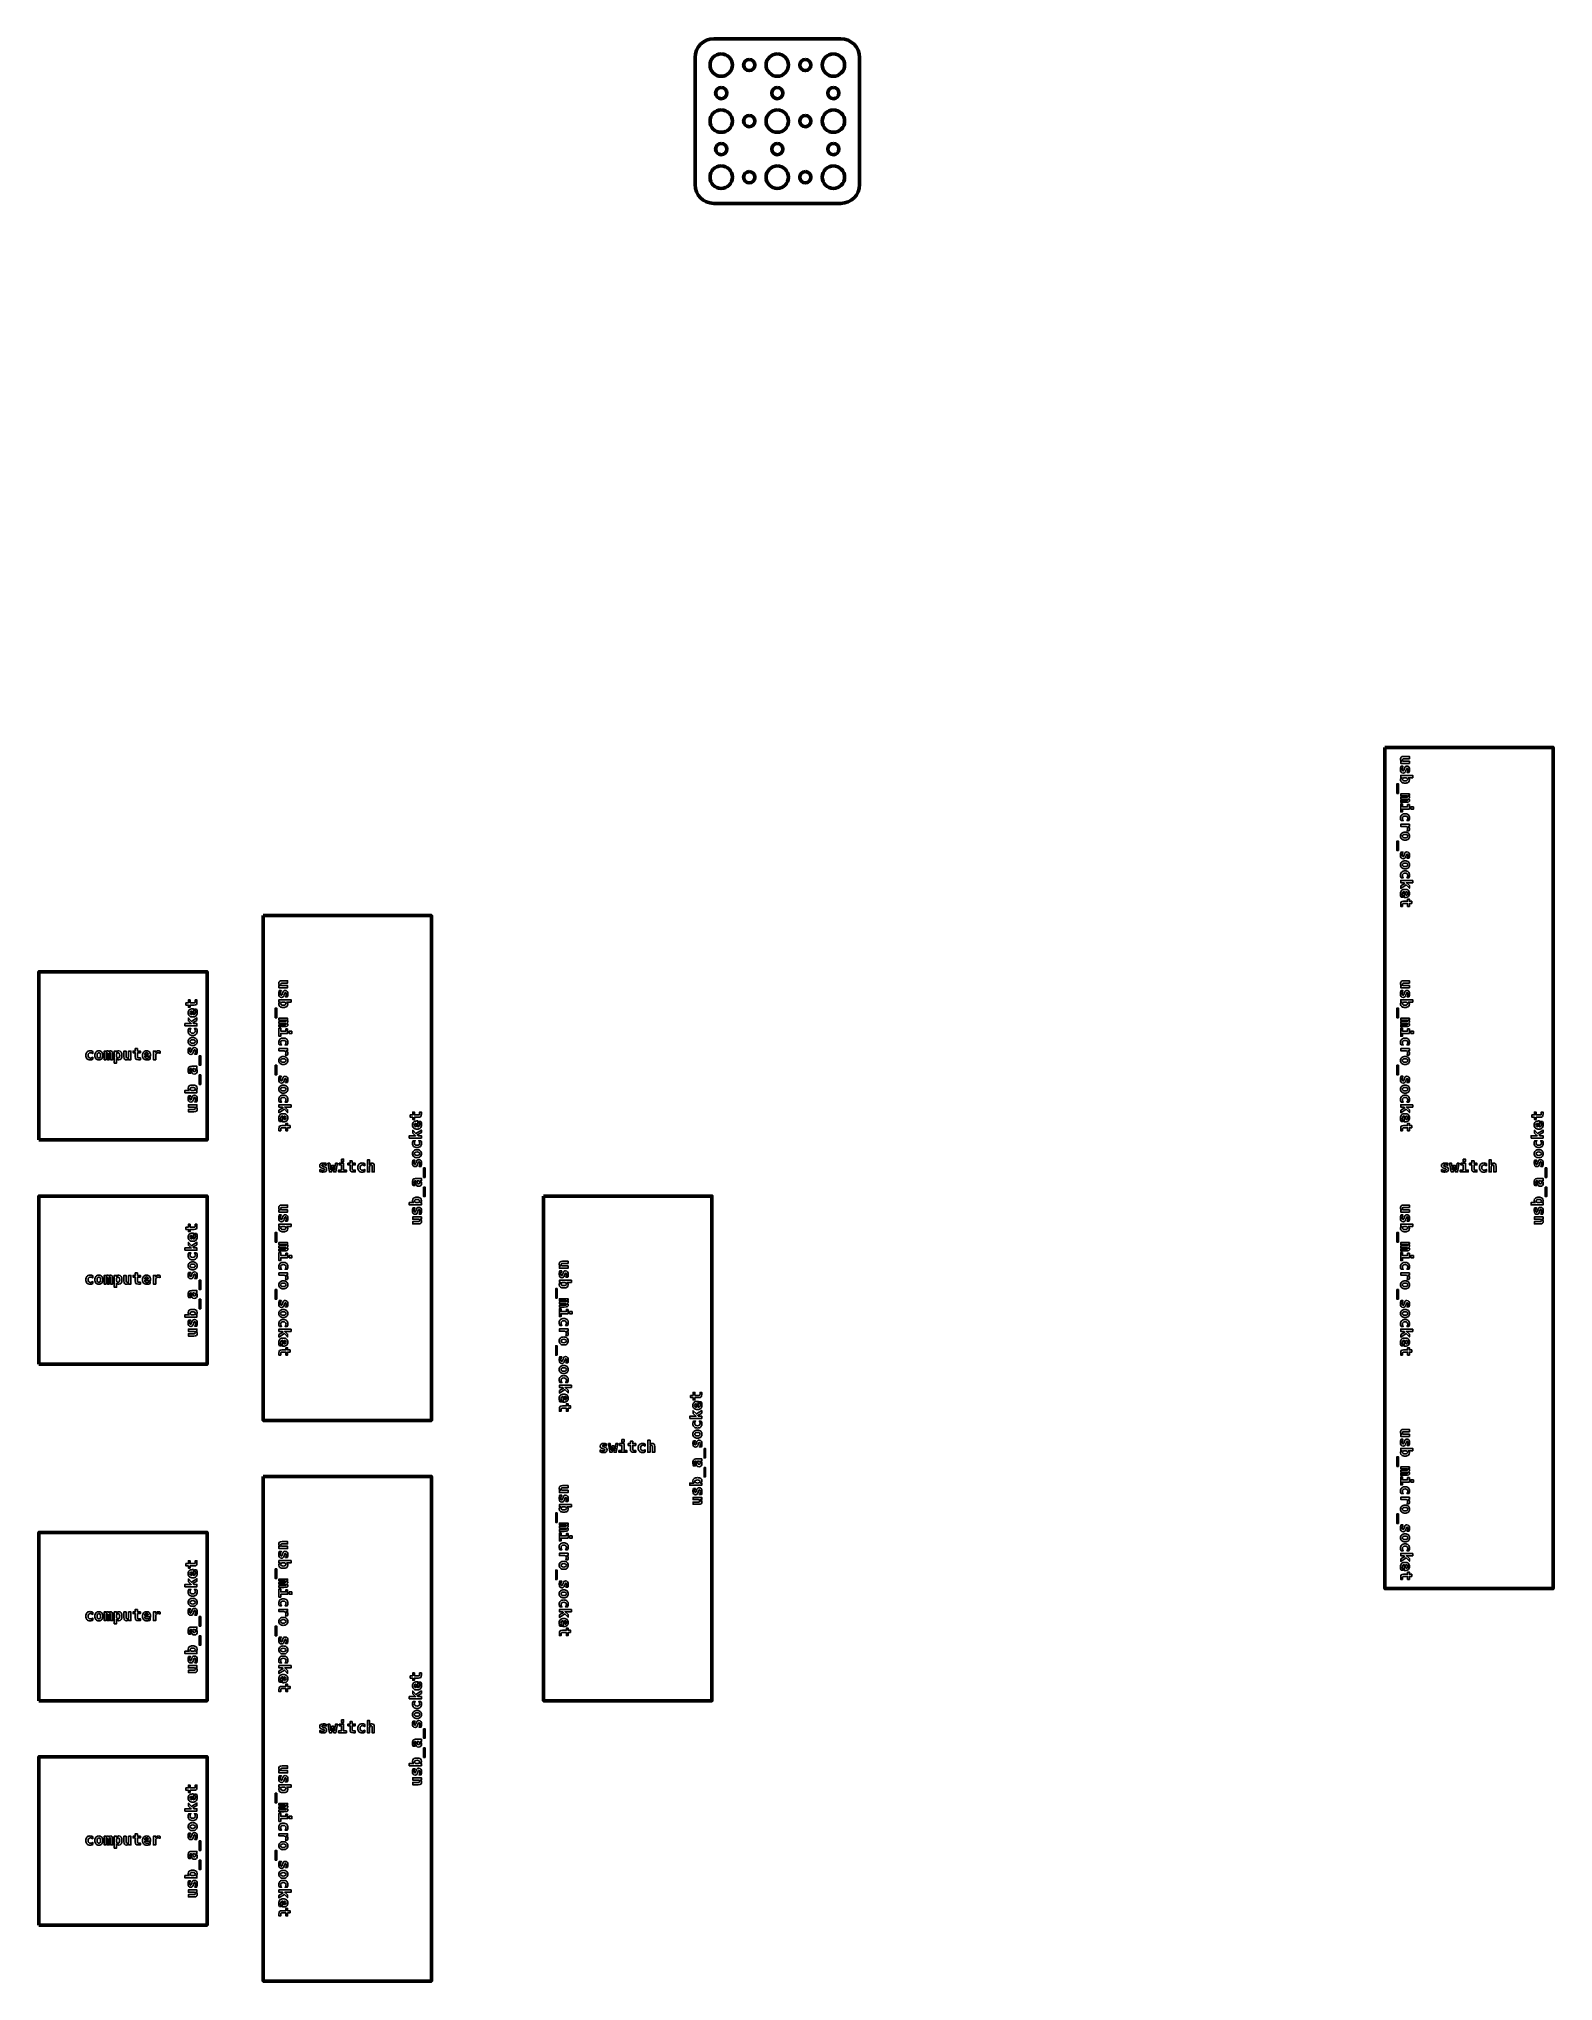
# Model space of a CAD drawing. Header units: centimetres. Extents: x -10.8 to 29.8, y -19.8 to 32.2.
import ezdxf

# ---------------------------------------------------------------- set-up
doc = ezdxf.new("R2010")
doc.units = ezdxf.units.CM
doc.header["$MEASUREMENT"] = 0
doc.layers.add('Layer 1', color=7, linetype='Continuous')

msp = doc.modelspace()

# ---------------------------------------------------------------- linework, layer by layer
at = {"layer": 'Layer 1', "lineweight": 53}
for points in [[(-10.75, 2.75), (-6.25, 2.75), (-6.25, 7.25), (-10.75, 7.25), (-10.75, 2.75)], [(-10.75, -3.25), (-6.25, -3.25), (-6.25, 1.25), (-10.75, 1.25), (-10.75, -3.25)], [(-10.75, -12.25), (-6.25, -12.25), (-6.25, -7.75), (-10.75, -7.75), (-10.75, -12.25)], [(-10.75, -18.25), (-6.25, -18.25), (-6.25, -13.75), (-10.75, -13.75), (-10.75, -18.25)]]:
    msp.add_lwpolyline(points, close=True, dxfattribs=at)
for centre, major_axis in [((7.50001, 31.49999), (0, 0.30001)), ((9.00001, 31.49999), (0, 0.30001)), ((10.50001, 31.49999), (0, 0.30001)), ((8.25, 31.5), (0, 0.15)), ((9.75, 31.5), (0, 0.15)), ((7.5, 30.75), (0, 0.15)), ((9, 30.75), (0, 0.15)), ((10.5, 30.75), (0, 0.15)), ((7.50001, 29.99999), (0, 0.30001)), ((8.25, 30), (0, 0.15)), ((9.00001, 29.99999), (0, 0.30001)), ((9.75, 30), (0, 0.15)), ((10.50001, 29.99999), (0, 0.30001)), ((7.5, 29.25), (0, 0.15)), ((9, 29.25), (0, 0.15)), ((10.5, 29.25), (0, 0.15)), ((7.50001, 28.49999), (0, 0.30001)), ((8.25, 28.5), (0, 0.15)), ((9.00001, 28.49999), (0, 0.30001)), ((9.75, 28.5), (0, 0.15)), ((10.50001, 28.49999), (0, 0.30001))]:
    msp.add_ellipse(centre, major_axis=major_axis, ratio=1, dxfattribs=at)
for points, knots in [([(6.8, 28.3), (6.8, 28.3), (6.8, 31.7), (6.8, 31.7), (6.8, 31.7), (6.8, 31.97614), (7.02386, 32.2), (7.3, 32.2), (7.3, 32.2), (7.3, 32.2), (10.7, 32.2), (10.7, 32.2), (10.7, 32.2), (10.97614, 32.2), (11.2, 31.97614), (11.2, 31.7), (11.2, 31.7), (11.2, 31.7), (11.2, 28.3), (11.2, 28.3), (11.2, 28.3), (11.2, 28.02386), (10.97614, 27.8), (10.7, 27.8), (10.7, 27.8), (10.7, 27.8), (7.3, 27.8), (7.3, 27.8), (7.3, 27.8), (7.02386, 27.8), (6.8, 28.02386), (6.8, 28.3)], [0, 0, 0, 0, 0.11111111, 0.11111111, 0.11111111, 0.11111111, 0.22222222, 0.22222222, 0.22222222, 0.22222222, 0.33333333, 0.33333333, 0.33333333, 0.33333333, 0.44444444, 0.44444444, 0.44444444, 0.44444444, 0.55555556, 0.55555556, 0.55555556, 0.55555556, 0.66666667, 0.66666667, 0.66666667, 0.66666667, 0.77777778, 0.77777778, 0.77777778, 0.77777778, 1, 1, 1, 1]), ([(25.25, 13.25), (25.25, 13.25), (29.75, 13.25), (29.75, 13.25), (29.75, 13.25), (29.75, 13.25), (29.75, -9.25), (29.75, -9.25), (29.75, -9.25), (29.75, -9.25), (25.25, -9.25), (25.25, -9.25), (25.25, -9.25), (25.25, -9.25), (25.25, 13.25), (25.25, 13.25)], [0, 0, 0, 0, 0.2, 0.2, 0.2, 0.2, 0.4, 0.4, 0.4, 0.4, 0.6, 0.6, 0.6, 0.6, 1, 1, 1, 1]), ([(-4.75, 8.75), (-4.75, 8.75), (-0.25, 8.75), (-0.25, 8.75), (-0.25, 8.75), (-0.25, 8.75), (-0.25, -4.75), (-0.25, -4.75), (-0.25, -4.75), (-0.25, -4.75), (-4.75, -4.75), (-4.75, -4.75), (-4.75, -4.75), (-4.75, -4.75), (-4.75, 8.75), (-4.75, 8.75)], [0, 0, 0, 0, 0.2, 0.2, 0.2, 0.2, 0.4, 0.4, 0.4, 0.4, 0.6, 0.6, 0.6, 0.6, 1, 1, 1, 1]), ([(2.75, 1.25), (2.75, 1.25), (7.25, 1.25), (7.25, 1.25), (7.25, 1.25), (7.25, 1.25), (7.25, -12.25), (7.25, -12.25), (7.25, -12.25), (7.25, -12.25), (2.75, -12.25), (2.75, -12.25), (2.75, -12.25), (2.75, -12.25), (2.75, 1.25), (2.75, 1.25)], [0, 0, 0, 0, 0.2, 0.2, 0.2, 0.2, 0.4, 0.4, 0.4, 0.4, 0.6, 0.6, 0.6, 0.6, 1, 1, 1, 1]), ([(-4.75, -6.25), (-4.75, -6.25), (-0.25, -6.25), (-0.25, -6.25), (-0.25, -6.25), (-0.25, -6.25), (-0.25, -19.75), (-0.25, -19.75), (-0.25, -19.75), (-0.25, -19.75), (-4.75, -19.75), (-4.75, -19.75), (-4.75, -19.75), (-4.75, -19.75), (-4.75, -6.25), (-4.75, -6.25)], [0, 0, 0, 0, 0.2, 0.2, 0.2, 0.2, 0.4, 0.4, 0.4, 0.4, 0.6, 0.6, 0.6, 0.6, 1, 1, 1, 1])]:
    msp.add_open_spline(points, degree=3, knots=knots, dxfattribs=at)
at = {"layer": 'Layer 1'}
for points, knots in [([(25.75367, 13.0057), (25.75367, 13.0057), (25.90437, 13.0057), (25.90437, 13.0057), (25.90437, 13.0057), (25.90437, 13.0057), (25.90437, 12.94516), (25.90437, 12.94516), (25.90437, 12.94516), (25.90437, 12.94516), (25.76291, 12.94516), (25.76291, 12.94516), (25.76291, 12.94516), (25.74626, 12.94516), (25.73433, 12.94284), (25.72714, 12.93811), (25.72714, 12.93811), (25.72001, 12.93345), (25.71641, 12.92562), (25.71641, 12.91475), (25.71641, 12.91475), (25.71641, 12.90382), (25.72121, 12.89535), (25.73088, 12.88921), (25.73088, 12.88921), (25.74054, 12.88308), (25.75402, 12.87997), (25.77145, 12.87997), (25.77145, 12.87997), (25.77145, 12.87997), (25.90437, 12.87997), (25.90437, 12.87997), (25.90437, 12.87997), (25.90437, 12.87997), (25.90437, 12.81944), (25.90437, 12.81944), (25.90437, 12.81944), (25.90437, 12.81944), (25.67281, 12.81944), (25.67281, 12.81944), (25.67281, 12.81944), (25.67281, 12.81944), (25.67281, 12.87997), (25.67281, 12.87997), (25.67281, 12.87997), (25.67281, 12.87997), (25.7071, 12.87997), (25.7071, 12.87997), (25.7071, 12.87997), (25.69433, 12.88428), (25.68445, 12.89154), (25.6774, 12.90177), (25.6774, 12.90177), (25.67041, 12.91207), (25.66688, 12.92442), (25.66688, 12.93888), (25.66688, 12.93888), (25.66688, 12.96097), (25.67415, 12.97762), (25.68876, 12.98884), (25.68876, 12.98884), (25.70336, 13.00006), (25.72502, 13.0057), (25.75367, 13.0057)], [0, 0, 0, 0, 0.05882353, 0.05882353, 0.05882353, 0.05882353, 0.11764706, 0.11764706, 0.11764706, 0.11764706, 0.17647059, 0.17647059, 0.17647059, 0.17647059, 0.23529412, 0.23529412, 0.23529412, 0.23529412, 0.29411765, 0.29411765, 0.29411765, 0.29411765, 0.35294118, 0.35294118, 0.35294118, 0.35294118, 0.41176471, 0.41176471, 0.41176471, 0.41176471, 0.47058824, 0.47058824, 0.47058824, 0.47058824, 0.52941176, 0.52941176, 0.52941176, 0.52941176, 0.58823529, 0.58823529, 0.58823529, 0.58823529, 0.64705882, 0.64705882, 0.64705882, 0.64705882, 0.70588235, 0.70588235, 0.70588235, 0.70588235, 0.76470588, 0.76470588, 0.76470588, 0.76470588, 0.82352941, 0.82352941, 0.82352941, 0.82352941, 0.88235294, 0.88235294, 0.88235294, 0.88235294, 1, 1, 1, 1]), ([(25.89717, 12.57899), (25.89717, 12.57899), (25.84426, 12.57899), (25.84426, 12.57899), (25.84426, 12.57899), (25.85138, 12.59014), (25.85675, 12.60178), (25.86042, 12.61384), (25.86042, 12.61384), (25.86401, 12.62591), (25.86585, 12.63804), (25.86585, 12.65018), (25.86585, 12.65018), (25.86585, 12.66372), (25.86387, 12.67396), (25.85999, 12.6808), (25.85999, 12.6808), (25.85604, 12.68771), (25.85026, 12.69117), (25.84257, 12.69117), (25.84257, 12.69117), (25.83156, 12.69117), (25.8226, 12.67642), (25.81568, 12.64693), (25.81568, 12.64693), (25.81568, 12.64693), (25.81512, 12.64467), (25.81512, 12.64467), (25.81512, 12.64467), (25.81512, 12.64467), (25.81096, 12.62732), (25.81096, 12.62732), (25.81096, 12.62732), (25.80574, 12.60523), (25.79727, 12.58901), (25.78563, 12.57878), (25.78563, 12.57878), (25.77399, 12.56848), (25.75825, 12.56333), (25.73843, 12.56333), (25.73843, 12.56333), (25.71458, 12.56333), (25.69666, 12.57116), (25.68473, 12.58675), (25.68473, 12.58675), (25.67281, 12.60241), (25.66688, 12.62591), (25.66688, 12.6573), (25.66688, 12.6573), (25.66688, 12.6712), (25.66808, 12.68553), (25.67048, 12.70006), (25.67048, 12.70006), (25.67288, 12.71467), (25.67648, 12.72948), (25.68128, 12.74451), (25.68128, 12.74451), (25.68128, 12.74451), (25.73419, 12.74451), (25.73419, 12.74451), (25.73419, 12.74451), (25.72664, 12.73118), (25.72086, 12.71756), (25.71691, 12.70373), (25.71691, 12.70373), (25.71289, 12.6899), (25.71091, 12.67657), (25.71091, 12.66358), (25.71091, 12.66358), (25.71091, 12.6494), (25.71296, 12.63868), (25.71712, 12.63141), (25.71712, 12.63141), (25.72121, 12.62414), (25.72721, 12.62047), (25.73504, 12.62047), (25.73504, 12.62047), (25.7428, 12.62047), (25.74873, 12.62309), (25.75282, 12.62824), (25.75282, 12.62824), (25.75698, 12.63339), (25.76136, 12.64566), (25.76608, 12.66514), (25.76608, 12.66514), (25.76608, 12.66514), (25.76975, 12.68186), (25.76975, 12.68186), (25.76975, 12.68186), (25.77504, 12.705), (25.78323, 12.72186), (25.79438, 12.73245), (25.79438, 12.73245), (25.80552, 12.74303), (25.82048, 12.74832), (25.83918, 12.74832), (25.83918, 12.74832), (25.86154, 12.74832), (25.8789, 12.74028), (25.89125, 12.72412), (25.89125, 12.72412), (25.90367, 12.70803), (25.90987, 12.68531), (25.90987, 12.6561), (25.90987, 12.6561), (25.90987, 12.64298), (25.90882, 12.62993), (25.9067, 12.61695), (25.9067, 12.61695), (25.90458, 12.60389), (25.90141, 12.59126), (25.89717, 12.57899)], [0, 0, 0, 0, 0.03448276, 0.03448276, 0.03448276, 0.03448276, 0.06896552, 0.06896552, 0.06896552, 0.06896552, 0.10344828, 0.10344828, 0.10344828, 0.10344828, 0.13793103, 0.13793103, 0.13793103, 0.13793103, 0.17241379, 0.17241379, 0.17241379, 0.17241379, 0.20689655, 0.20689655, 0.20689655, 0.20689655, 0.24137931, 0.24137931, 0.24137931, 0.24137931, 0.27586207, 0.27586207, 0.27586207, 0.27586207, 0.31034483, 0.31034483, 0.31034483, 0.31034483, 0.34482759, 0.34482759, 0.34482759, 0.34482759, 0.37931034, 0.37931034, 0.37931034, 0.37931034, 0.4137931, 0.4137931, 0.4137931, 0.4137931, 0.44827586, 0.44827586, 0.44827586, 0.44827586, 0.48275862, 0.48275862, 0.48275862, 0.48275862, 0.51724138, 0.51724138, 0.51724138, 0.51724138, 0.55172414, 0.55172414, 0.55172414, 0.55172414, 0.5862069, 0.5862069, 0.5862069, 0.5862069, 0.62068966, 0.62068966, 0.62068966, 0.62068966, 0.65517241, 0.65517241, 0.65517241, 0.65517241, 0.68965517, 0.68965517, 0.68965517, 0.68965517, 0.72413793, 0.72413793, 0.72413793, 0.72413793, 0.75862069, 0.75862069, 0.75862069, 0.75862069, 0.79310345, 0.79310345, 0.79310345, 0.79310345, 0.82758621, 0.82758621, 0.82758621, 0.82758621, 0.86206897, 0.86206897, 0.86206897, 0.86206897, 0.89655172, 0.89655172, 0.89655172, 0.89655172, 0.93103448, 0.93103448, 0.93103448, 0.93103448, 1, 1, 1, 1]), ([(25.87149, 12.4376), (25.88426, 12.43019), (25.89386, 12.42151), (25.90028, 12.41171), (25.90028, 12.41171), (25.9067, 12.40183), (25.90987, 12.39075), (25.90987, 12.37833), (25.90987, 12.37833), (25.90987, 12.35096), (25.89943, 12.32979), (25.87848, 12.31505), (25.87848, 12.31505), (25.85752, 12.30023), (25.82754, 12.29282), (25.78838, 12.29282), (25.78838, 12.29282), (25.74979, 12.29282), (25.71994, 12.30009), (25.6987, 12.31469), (25.6987, 12.31469), (25.67747, 12.3293), (25.66688, 12.34983), (25.66688, 12.37629), (25.66688, 12.37629), (25.66688, 12.39019), (25.67027, 12.40225), (25.67697, 12.41262), (25.67697, 12.41262), (25.68375, 12.42293), (25.69376, 12.43125), (25.7071, 12.4376), (25.7071, 12.4376), (25.7071, 12.4376), (25.67281, 12.4376), (25.67281, 12.4376), (25.67281, 12.4376), (25.67281, 12.4376), (25.67281, 12.49814), (25.67281, 12.49814), (25.67281, 12.49814), (25.67281, 12.49814), (25.99454, 12.49814), (25.99454, 12.49814), (25.99454, 12.49814), (25.99454, 12.49814), (25.99454, 12.4376), (25.99454, 12.4376), (25.99454, 12.4376), (25.99454, 12.4376), (25.87149, 12.4376), (25.87149, 12.4376)], [0, 0, 0, 0, 0.07142857, 0.07142857, 0.07142857, 0.07142857, 0.14285714, 0.14285714, 0.14285714, 0.14285714, 0.21428571, 0.21428571, 0.21428571, 0.21428571, 0.28571429, 0.28571429, 0.28571429, 0.28571429, 0.35714286, 0.35714286, 0.35714286, 0.35714286, 0.42857143, 0.42857143, 0.42857143, 0.42857143, 0.5, 0.5, 0.5, 0.5, 0.57142857, 0.57142857, 0.57142857, 0.57142857, 0.64285714, 0.64285714, 0.64285714, 0.64285714, 0.71428571, 0.71428571, 0.71428571, 0.71428571, 0.78571429, 0.78571429, 0.78571429, 0.78571429, 0.85714286, 0.85714286, 0.85714286, 0.85714286, 1, 1, 1, 1]), ([(25.61227, 12.01936), (25.61227, 12.01936), (25.5729, 12.01936), (25.5729, 12.01936), (25.5729, 12.01936), (25.5729, 12.01936), (25.5729, 12.2742), (25.5729, 12.2742), (25.5729, 12.2742), (25.5729, 12.2742), (25.61227, 12.2742), (25.61227, 12.2742), (25.61227, 12.2742), (25.61227, 12.2742), (25.61227, 12.01936), (25.61227, 12.01936)], [0, 0, 0, 0, 0.2, 0.2, 0.2, 0.2, 0.4, 0.4, 0.4, 0.4, 0.6, 0.6, 0.6, 0.6, 1, 1, 1, 1]), ([(25.88116, 11.8767), (25.89097, 11.87218), (25.89816, 11.8664), (25.90282, 11.85934), (25.90282, 11.85934), (25.90755, 11.85229), (25.90987, 11.84368), (25.90987, 11.83352), (25.90987, 11.83352), (25.90987, 11.81355), (25.90296, 11.79972), (25.8892, 11.7921), (25.8892, 11.7921), (25.87544, 11.78441), (25.84673, 11.7806), (25.8032, 11.7806), (25.8032, 11.7806), (25.8032, 11.7806), (25.67281, 11.7806), (25.67281, 11.7806), (25.67281, 11.7806), (25.67281, 11.7806), (25.67281, 11.83013), (25.67281, 11.83013), (25.67281, 11.83013), (25.67281, 11.83013), (25.8214, 11.83013), (25.8214, 11.83013), (25.8214, 11.83013), (25.83861, 11.83013), (25.85011, 11.83147), (25.8559, 11.83408), (25.8559, 11.83408), (25.86169, 11.83669), (25.86458, 11.84142), (25.86458, 11.84833), (25.86458, 11.84833), (25.86458, 11.85525), (25.86162, 11.86005), (25.85569, 11.8628), (25.85569, 11.8628), (25.84976, 11.86555), (25.83833, 11.86696), (25.8214, 11.86696), (25.8214, 11.86696), (25.8214, 11.86696), (25.67281, 11.86696), (25.67281, 11.86696), (25.67281, 11.86696), (25.67281, 11.86696), (25.67281, 11.91607), (25.67281, 11.91607), (25.67281, 11.91607), (25.67281, 11.91607), (25.8214, 11.91607), (25.8214, 11.91607), (25.8214, 11.91607), (25.83833, 11.91607), (25.84976, 11.91748), (25.85569, 11.92023), (25.85569, 11.92023), (25.86162, 11.92298), (25.86458, 11.92778), (25.86458, 11.93469), (25.86458, 11.93469), (25.86458, 11.94161), (25.86169, 11.94634), (25.8559, 11.94895), (25.8559, 11.94895), (25.85011, 11.95156), (25.83861, 11.9529), (25.8214, 11.9529), (25.8214, 11.9529), (25.8214, 11.9529), (25.67281, 11.9529), (25.67281, 11.9529), (25.67281, 11.9529), (25.67281, 11.9529), (25.67281, 12.00243), (25.67281, 12.00243), (25.67281, 12.00243), (25.67281, 12.00243), (25.90437, 12.00243), (25.90437, 12.00243), (25.90437, 12.00243), (25.90437, 12.00243), (25.90437, 11.9584), (25.90437, 11.9584), (25.90437, 11.9584), (25.90437, 11.9584), (25.88031, 11.9584), (25.88031, 11.9584), (25.88031, 11.9584), (25.88941, 11.95494), (25.89661, 11.94944), (25.9019, 11.94182), (25.9019, 11.94182), (25.90719, 11.93427), (25.90987, 11.9258), (25.90987, 11.91642), (25.90987, 11.91642), (25.90987, 11.90704), (25.90705, 11.8985), (25.90148, 11.89074), (25.90148, 11.89074), (25.8959, 11.88305), (25.88913, 11.87832), (25.88116, 11.8767)], [0, 0, 0, 0, 0.03571429, 0.03571429, 0.03571429, 0.03571429, 0.07142857, 0.07142857, 0.07142857, 0.07142857, 0.10714286, 0.10714286, 0.10714286, 0.10714286, 0.14285714, 0.14285714, 0.14285714, 0.14285714, 0.17857143, 0.17857143, 0.17857143, 0.17857143, 0.21428571, 0.21428571, 0.21428571, 0.21428571, 0.25, 0.25, 0.25, 0.25, 0.28571429, 0.28571429, 0.28571429, 0.28571429, 0.32142857, 0.32142857, 0.32142857, 0.32142857, 0.35714286, 0.35714286, 0.35714286, 0.35714286, 0.39285714, 0.39285714, 0.39285714, 0.39285714, 0.42857143, 0.42857143, 0.42857143, 0.42857143, 0.46428571, 0.46428571, 0.46428571, 0.46428571, 0.5, 0.5, 0.5, 0.5, 0.53571429, 0.53571429, 0.53571429, 0.53571429, 0.57142857, 0.57142857, 0.57142857, 0.57142857, 0.60714286, 0.60714286, 0.60714286, 0.60714286, 0.64285714, 0.64285714, 0.64285714, 0.64285714, 0.67857143, 0.67857143, 0.67857143, 0.67857143, 0.71428571, 0.71428571, 0.71428571, 0.71428571, 0.75, 0.75, 0.75, 0.75, 0.78571429, 0.78571429, 0.78571429, 0.78571429, 0.82142857, 0.82142857, 0.82142857, 0.82142857, 0.85714286, 0.85714286, 0.85714286, 0.85714286, 0.89285714, 0.89285714, 0.89285714, 0.89285714, 0.92857143, 0.92857143, 0.92857143, 0.92857143, 1, 1, 1, 1]), ([(25.78796, 12.35336), (25.81032, 12.35336), (25.82782, 12.3571), (25.84045, 12.36451), (25.84045, 12.36451), (25.85315, 12.37191), (25.8595, 12.38222), (25.8595, 12.39527), (25.8595, 12.39527), (25.8595, 12.40832), (25.85315, 12.41869), (25.84045, 12.42624), (25.84045, 12.42624), (25.82782, 12.43379), (25.81032, 12.4376), (25.78796, 12.4376), (25.78796, 12.4376), (25.76566, 12.4376), (25.74809, 12.43379), (25.73546, 12.42624), (25.73546, 12.42624), (25.72276, 12.41869), (25.71641, 12.40832), (25.71641, 12.39527), (25.71641, 12.39527), (25.71641, 12.38222), (25.72276, 12.37191), (25.73546, 12.36451), (25.73546, 12.36451), (25.74809, 12.3571), (25.76566, 12.35336), (25.78796, 12.35336)], [0, 0, 0, 0, 0.11111111, 0.11111111, 0.11111111, 0.11111111, 0.22222222, 0.22222222, 0.22222222, 0.22222222, 0.33333333, 0.33333333, 0.33333333, 0.33333333, 0.44444444, 0.44444444, 0.44444444, 0.44444444, 0.55555556, 0.55555556, 0.55555556, 0.55555556, 0.66666667, 0.66666667, 0.66666667, 0.66666667, 0.77777778, 0.77777778, 0.77777778, 0.77777778, 1, 1, 1, 1]), ([(25.68466, 11.2904), (25.67874, 11.30063), (25.67429, 11.31156), (25.67133, 11.32327), (25.67133, 11.32327), (25.66837, 11.33499), (25.66688, 11.34754), (25.66688, 11.36109), (25.66688, 11.36109), (25.66688, 11.39679), (25.67761, 11.42466), (25.69913, 11.44477), (25.69913, 11.44477), (25.72058, 11.46488), (25.75035, 11.47497), (25.78838, 11.47497), (25.78838, 11.47497), (25.82655, 11.47497), (25.85639, 11.46481), (25.87798, 11.44456), (25.87798, 11.44456), (25.8995, 11.42431), (25.9103, 11.39637), (25.9103, 11.36067), (25.9103, 11.36067), (25.9103, 11.34825), (25.90882, 11.33633), (25.90592, 11.32483), (25.90592, 11.32483), (25.90303, 11.31333), (25.89859, 11.30182), (25.89252, 11.2904), (25.89252, 11.2904), (25.89252, 11.2904), (25.83706, 11.2904), (25.83706, 11.2904), (25.83706, 11.2904), (25.84468, 11.29921), (25.85054, 11.30888), (25.85463, 11.31946), (25.85463, 11.31946), (25.85872, 11.32998), (25.86077, 11.34091), (25.86077, 11.3522), (25.86077, 11.3522), (25.86077, 11.37189), (25.85449, 11.38706), (25.84193, 11.39764), (25.84193, 11.39764), (25.82937, 11.40829), (25.81152, 11.41358), (25.78838, 11.41358), (25.78838, 11.41358), (25.76524, 11.41358), (25.74746, 11.40829), (25.73504, 11.39764), (25.73504, 11.39764), (25.72262, 11.38706), (25.71641, 11.37189), (25.71641, 11.3522), (25.71641, 11.3522), (25.71641, 11.34049), (25.71839, 11.32955), (25.72227, 11.31932), (25.72227, 11.31932), (25.72622, 11.30916), (25.73215, 11.2995), (25.74012, 11.2904), (25.74012, 11.2904), (25.74012, 11.2904), (25.68466, 11.2904), (25.68466, 11.2904)], [0, 0, 0, 0, 0.05263158, 0.05263158, 0.05263158, 0.05263158, 0.10526316, 0.10526316, 0.10526316, 0.10526316, 0.15789474, 0.15789474, 0.15789474, 0.15789474, 0.21052632, 0.21052632, 0.21052632, 0.21052632, 0.26315789, 0.26315789, 0.26315789, 0.26315789, 0.31578947, 0.31578947, 0.31578947, 0.31578947, 0.36842105, 0.36842105, 0.36842105, 0.36842105, 0.42105263, 0.42105263, 0.42105263, 0.42105263, 0.47368421, 0.47368421, 0.47368421, 0.47368421, 0.52631579, 0.52631579, 0.52631579, 0.52631579, 0.57894737, 0.57894737, 0.57894737, 0.57894737, 0.63157895, 0.63157895, 0.63157895, 0.63157895, 0.68421053, 0.68421053, 0.68421053, 0.68421053, 0.73684211, 0.73684211, 0.73684211, 0.73684211, 0.78947368, 0.78947368, 0.78947368, 0.78947368, 0.84210526, 0.84210526, 0.84210526, 0.84210526, 0.89473684, 0.89473684, 0.89473684, 0.89473684, 1, 1, 1, 1]), ([(25.90437, 11.7188), (25.90437, 11.7188), (25.90437, 11.599), (25.90437, 11.599), (25.90437, 11.599), (25.90437, 11.599), (25.71938, 11.599), (25.71938, 11.599), (25.71938, 11.599), (25.71938, 11.599), (25.71938, 11.52365), (25.71938, 11.52365), (25.71938, 11.52365), (25.71938, 11.52365), (25.67281, 11.52365), (25.67281, 11.52365), (25.67281, 11.52365), (25.67281, 11.52365), (25.67281, 11.73489), (25.67281, 11.73489), (25.67281, 11.73489), (25.67281, 11.73489), (25.71938, 11.73489), (25.71938, 11.73489), (25.71938, 11.73489), (25.71938, 11.73489), (25.71938, 11.65953), (25.71938, 11.65953), (25.71938, 11.65953), (25.71938, 11.65953), (25.85781, 11.65953), (25.85781, 11.65953), (25.85781, 11.65953), (25.85781, 11.65953), (25.85781, 11.7188), (25.85781, 11.7188), (25.85781, 11.7188), (25.85781, 11.7188), (25.90437, 11.7188), (25.90437, 11.7188)], [0, 0, 0, 0, 0.09090909, 0.09090909, 0.09090909, 0.09090909, 0.18181818, 0.18181818, 0.18181818, 0.18181818, 0.27272727, 0.27272727, 0.27272727, 0.27272727, 0.36363636, 0.36363636, 0.36363636, 0.36363636, 0.45454545, 0.45454545, 0.45454545, 0.45454545, 0.54545455, 0.54545455, 0.54545455, 0.54545455, 0.63636364, 0.63636364, 0.63636364, 0.63636364, 0.72727273, 0.72727273, 0.72727273, 0.72727273, 0.81818182, 0.81818182, 0.81818182, 0.81818182, 1, 1, 1, 1]), ([(26.01698, 11.65953), (26.01698, 11.65953), (26.01698, 11.599), (26.01698, 11.599), (26.01698, 11.599), (26.01698, 11.599), (25.94628, 11.599), (25.94628, 11.599), (25.94628, 11.599), (25.94628, 11.599), (25.94628, 11.65953), (25.94628, 11.65953), (25.94628, 11.65953), (25.94628, 11.65953), (26.01698, 11.65953), (26.01698, 11.65953)], [0, 0, 0, 0, 0.2, 0.2, 0.2, 0.2, 0.4, 0.4, 0.4, 0.4, 0.6, 0.6, 0.6, 0.6, 1, 1, 1, 1]), ([(25.78838, 10.97968), (25.8257, 10.97968), (25.85527, 10.97001), (25.87714, 10.95068), (25.87714, 10.95068), (25.89894, 10.93128), (25.90987, 10.90532), (25.90987, 10.87265), (25.90987, 10.87265), (25.90987, 10.83991), (25.89894, 10.81388), (25.87714, 10.79447), (25.87714, 10.79447), (25.85527, 10.77514), (25.8257, 10.76548), (25.78838, 10.76548), (25.78838, 10.76548), (25.75106, 10.76548), (25.72149, 10.77514), (25.69962, 10.79447), (25.69962, 10.79447), (25.67782, 10.81388), (25.66688, 10.83991), (25.66688, 10.87265), (25.66688, 10.87265), (25.66688, 10.90532), (25.67782, 10.93128), (25.69962, 10.95068), (25.69962, 10.95068), (25.72149, 10.97001), (25.75106, 10.97968), (25.78838, 10.97968)], [0, 0, 0, 0, 0.11111111, 0.11111111, 0.11111111, 0.11111111, 0.22222222, 0.22222222, 0.22222222, 0.22222222, 0.33333333, 0.33333333, 0.33333333, 0.33333333, 0.44444444, 0.44444444, 0.44444444, 0.44444444, 0.55555556, 0.55555556, 0.55555556, 0.55555556, 0.66666667, 0.66666667, 0.66666667, 0.66666667, 0.77777778, 0.77777778, 0.77777778, 0.77777778, 1, 1, 1, 1]), ([(25.84045, 11.01693), (25.84652, 11.02356), (25.8511, 11.03132), (25.85414, 11.04021), (25.85414, 11.04021), (25.85717, 11.0491), (25.85865, 11.05884), (25.85865, 11.06949), (25.85865, 11.06949), (25.85865, 11.08226), (25.85639, 11.09348), (25.85195, 11.10308), (25.85195, 11.10308), (25.84743, 11.11267), (25.84094, 11.12008), (25.83241, 11.1253), (25.83241, 11.1253), (25.82718, 11.12862), (25.82083, 11.13095), (25.81336, 11.13222), (25.81336, 11.13222), (25.80595, 11.13356), (25.79466, 11.13419), (25.77949, 11.13419), (25.77949, 11.13419), (25.77949, 11.13419), (25.67281, 11.13419), (25.67281, 11.13419), (25.67281, 11.13419), (25.67281, 11.13419), (25.67281, 11.19473), (25.67281, 11.19473), (25.67281, 11.19473), (25.67281, 11.19473), (25.90437, 11.19473), (25.90437, 11.19473), (25.90437, 11.19473), (25.90437, 11.19473), (25.90437, 11.13419), (25.90437, 11.13419), (25.90437, 11.13419), (25.90437, 11.13419), (25.86832, 11.13419), (25.86832, 11.13419), (25.86832, 11.13419), (25.88158, 11.12826), (25.89181, 11.11916), (25.89901, 11.10689), (25.89901, 11.10689), (25.90628, 11.09461), (25.90987, 11.08029), (25.90987, 11.06385), (25.90987, 11.06385), (25.90987, 11.05559), (25.90889, 11.04748), (25.90684, 11.03958), (25.90684, 11.03958), (25.90487, 11.03167), (25.9019, 11.02413), (25.89802, 11.01693), (25.89802, 11.01693), (25.89802, 11.01693), (25.84045, 11.01693), (25.84045, 11.01693)], [0, 0, 0, 0, 0.05882353, 0.05882353, 0.05882353, 0.05882353, 0.11764706, 0.11764706, 0.11764706, 0.11764706, 0.17647059, 0.17647059, 0.17647059, 0.17647059, 0.23529412, 0.23529412, 0.23529412, 0.23529412, 0.29411765, 0.29411765, 0.29411765, 0.29411765, 0.35294118, 0.35294118, 0.35294118, 0.35294118, 0.41176471, 0.41176471, 0.41176471, 0.41176471, 0.47058824, 0.47058824, 0.47058824, 0.47058824, 0.52941176, 0.52941176, 0.52941176, 0.52941176, 0.58823529, 0.58823529, 0.58823529, 0.58823529, 0.64705882, 0.64705882, 0.64705882, 0.64705882, 0.70588235, 0.70588235, 0.70588235, 0.70588235, 0.76470588, 0.76470588, 0.76470588, 0.76470588, 0.82352941, 0.82352941, 0.82352941, 0.82352941, 0.88235294, 0.88235294, 0.88235294, 0.88235294, 1, 1, 1, 1]), ([(25.86077, 10.87265), (25.86077, 10.88711), (25.85442, 10.89847), (25.84165, 10.90673), (25.84165, 10.90673), (25.82888, 10.91498), (25.8111, 10.91914), (25.78838, 10.91914), (25.78838, 10.91914), (25.76566, 10.91914), (25.74788, 10.91498), (25.73511, 10.90673), (25.73511, 10.90673), (25.72234, 10.89847), (25.71599, 10.88711), (25.71599, 10.87265), (25.71599, 10.87265), (25.71599, 10.85811), (25.72234, 10.84668), (25.73511, 10.83843), (25.73511, 10.83843), (25.74788, 10.83017), (25.76566, 10.82601), (25.78838, 10.82601), (25.78838, 10.82601), (25.8111, 10.82601), (25.82888, 10.83017), (25.84165, 10.83843), (25.84165, 10.83843), (25.85442, 10.84668), (25.86077, 10.85811), (25.86077, 10.87265)], [0, 0, 0, 0, 0.11111111, 0.11111111, 0.11111111, 0.11111111, 0.22222222, 0.22222222, 0.22222222, 0.22222222, 0.33333333, 0.33333333, 0.33333333, 0.33333333, 0.44444444, 0.44444444, 0.44444444, 0.44444444, 0.55555556, 0.55555556, 0.55555556, 0.55555556, 0.66666667, 0.66666667, 0.66666667, 0.66666667, 0.77777778, 0.77777778, 0.77777778, 0.77777778, 1, 1, 1, 1]), ([(25.61227, 10.49032), (25.61227, 10.49032), (25.5729, 10.49032), (25.5729, 10.49032), (25.5729, 10.49032), (25.5729, 10.49032), (25.5729, 10.74516), (25.5729, 10.74516), (25.5729, 10.74516), (25.5729, 10.74516), (25.61227, 10.74516), (25.61227, 10.74516), (25.61227, 10.74516), (25.61227, 10.74516), (25.61227, 10.49032), (25.61227, 10.49032)], [0, 0, 0, 0, 0.2, 0.2, 0.2, 0.2, 0.4, 0.4, 0.4, 0.4, 0.6, 0.6, 0.6, 0.6, 1, 1, 1, 1]), ([(25.89717, 10.28543), (25.89717, 10.28543), (25.84426, 10.28543), (25.84426, 10.28543), (25.84426, 10.28543), (25.85138, 10.29658), (25.85675, 10.30822), (25.86042, 10.32028), (25.86042, 10.32028), (25.86401, 10.33235), (25.86585, 10.34448), (25.86585, 10.35662), (25.86585, 10.35662), (25.86585, 10.37016), (25.86387, 10.3804), (25.85999, 10.38724), (25.85999, 10.38724), (25.85604, 10.39415), (25.85026, 10.39761), (25.84257, 10.39761), (25.84257, 10.39761), (25.83156, 10.39761), (25.8226, 10.38286), (25.81568, 10.35337), (25.81568, 10.35337), (25.81568, 10.35337), (25.81512, 10.35111), (25.81512, 10.35111), (25.81512, 10.35111), (25.81512, 10.35111), (25.81096, 10.33376), (25.81096, 10.33376), (25.81096, 10.33376), (25.80574, 10.31167), (25.79727, 10.29545), (25.78563, 10.28522), (25.78563, 10.28522), (25.77399, 10.27492), (25.75825, 10.26977), (25.73843, 10.26977), (25.73843, 10.26977), (25.71458, 10.26977), (25.69666, 10.2776), (25.68473, 10.29319), (25.68473, 10.29319), (25.67281, 10.30885), (25.66688, 10.33235), (25.66688, 10.36374), (25.66688, 10.36374), (25.66688, 10.37764), (25.66808, 10.39197), (25.67048, 10.4065), (25.67048, 10.4065), (25.67288, 10.42111), (25.67648, 10.43592), (25.68128, 10.45095), (25.68128, 10.45095), (25.68128, 10.45095), (25.73419, 10.45095), (25.73419, 10.45095), (25.73419, 10.45095), (25.72664, 10.43762), (25.72086, 10.424), (25.71691, 10.41017), (25.71691, 10.41017), (25.71289, 10.39634), (25.71091, 10.38301), (25.71091, 10.37002), (25.71091, 10.37002), (25.71091, 10.35584), (25.71296, 10.34512), (25.71712, 10.33785), (25.71712, 10.33785), (25.72121, 10.33058), (25.72721, 10.32691), (25.73504, 10.32691), (25.73504, 10.32691), (25.7428, 10.32691), (25.74873, 10.32953), (25.75282, 10.33468), (25.75282, 10.33468), (25.75698, 10.33983), (25.76136, 10.3521), (25.76608, 10.37158), (25.76608, 10.37158), (25.76608, 10.37158), (25.76975, 10.3883), (25.76975, 10.3883), (25.76975, 10.3883), (25.77504, 10.41144), (25.78323, 10.4283), (25.79438, 10.43889), (25.79438, 10.43889), (25.80552, 10.44947), (25.82048, 10.45476), (25.83918, 10.45476), (25.83918, 10.45476), (25.86154, 10.45476), (25.8789, 10.44672), (25.89125, 10.43056), (25.89125, 10.43056), (25.90367, 10.41447), (25.90987, 10.39175), (25.90987, 10.36254), (25.90987, 10.36254), (25.90987, 10.34942), (25.90882, 10.33637), (25.9067, 10.32339), (25.9067, 10.32339), (25.90458, 10.31033), (25.90141, 10.2977), (25.89717, 10.28543)], [0, 0, 0, 0, 0.03448276, 0.03448276, 0.03448276, 0.03448276, 0.06896552, 0.06896552, 0.06896552, 0.06896552, 0.10344828, 0.10344828, 0.10344828, 0.10344828, 0.13793103, 0.13793103, 0.13793103, 0.13793103, 0.17241379, 0.17241379, 0.17241379, 0.17241379, 0.20689655, 0.20689655, 0.20689655, 0.20689655, 0.24137931, 0.24137931, 0.24137931, 0.24137931, 0.27586207, 0.27586207, 0.27586207, 0.27586207, 0.31034483, 0.31034483, 0.31034483, 0.31034483, 0.34482759, 0.34482759, 0.34482759, 0.34482759, 0.37931034, 0.37931034, 0.37931034, 0.37931034, 0.4137931, 0.4137931, 0.4137931, 0.4137931, 0.44827586, 0.44827586, 0.44827586, 0.44827586, 0.48275862, 0.48275862, 0.48275862, 0.48275862, 0.51724138, 0.51724138, 0.51724138, 0.51724138, 0.55172414, 0.55172414, 0.55172414, 0.55172414, 0.5862069, 0.5862069, 0.5862069, 0.5862069, 0.62068966, 0.62068966, 0.62068966, 0.62068966, 0.65517241, 0.65517241, 0.65517241, 0.65517241, 0.68965517, 0.68965517, 0.68965517, 0.68965517, 0.72413793, 0.72413793, 0.72413793, 0.72413793, 0.75862069, 0.75862069, 0.75862069, 0.75862069, 0.79310345, 0.79310345, 0.79310345, 0.79310345, 0.82758621, 0.82758621, 0.82758621, 0.82758621, 0.86206897, 0.86206897, 0.86206897, 0.86206897, 0.89655172, 0.89655172, 0.89655172, 0.89655172, 0.93103448, 0.93103448, 0.93103448, 0.93103448, 1, 1, 1, 1]), ([(25.78838, 10.21516), (25.8257, 10.21516), (25.85527, 10.20549), (25.87714, 10.18616), (25.87714, 10.18616), (25.89894, 10.16676), (25.90987, 10.1408), (25.90987, 10.10813), (25.90987, 10.10813), (25.90987, 10.07539), (25.89894, 10.04936), (25.87714, 10.02995), (25.87714, 10.02995), (25.85527, 10.01062), (25.8257, 10.00096), (25.78838, 10.00096), (25.78838, 10.00096), (25.75106, 10.00096), (25.72149, 10.01062), (25.69962, 10.02995), (25.69962, 10.02995), (25.67782, 10.04936), (25.66688, 10.07539), (25.66688, 10.10813), (25.66688, 10.10813), (25.66688, 10.1408), (25.67782, 10.16676), (25.69962, 10.18616), (25.69962, 10.18616), (25.72149, 10.20549), (25.75106, 10.21516), (25.78838, 10.21516)], [0, 0, 0, 0, 0.11111111, 0.11111111, 0.11111111, 0.11111111, 0.22222222, 0.22222222, 0.22222222, 0.22222222, 0.33333333, 0.33333333, 0.33333333, 0.33333333, 0.44444444, 0.44444444, 0.44444444, 0.44444444, 0.55555556, 0.55555556, 0.55555556, 0.55555556, 0.66666667, 0.66666667, 0.66666667, 0.66666667, 0.77777778, 0.77777778, 0.77777778, 0.77777778, 1, 1, 1, 1]), ([(25.68466, 9.76136), (25.67874, 9.77159), (25.67429, 9.78252), (25.67133, 9.79423), (25.67133, 9.79423), (25.66837, 9.80595), (25.66688, 9.8185), (25.66688, 9.83205), (25.66688, 9.83205), (25.66688, 9.86775), (25.67761, 9.89562), (25.69913, 9.91573), (25.69913, 9.91573), (25.72058, 9.93584), (25.75035, 9.94593), (25.78838, 9.94593), (25.78838, 9.94593), (25.82655, 9.94593), (25.85639, 9.93577), (25.87798, 9.91552), (25.87798, 9.91552), (25.8995, 9.89527), (25.9103, 9.86733), (25.9103, 9.83163), (25.9103, 9.83163), (25.9103, 9.81921), (25.90882, 9.80729), (25.90592, 9.79579), (25.90592, 9.79579), (25.90303, 9.78429), (25.89859, 9.77278), (25.89252, 9.76136), (25.89252, 9.76136), (25.89252, 9.76136), (25.83706, 9.76136), (25.83706, 9.76136), (25.83706, 9.76136), (25.84468, 9.77017), (25.85054, 9.77984), (25.85463, 9.79042), (25.85463, 9.79042), (25.85872, 9.80094), (25.86077, 9.81187), (25.86077, 9.82316), (25.86077, 9.82316), (25.86077, 9.84285), (25.85449, 9.85802), (25.84193, 9.8686), (25.84193, 9.8686), (25.82937, 9.87925), (25.81152, 9.88454), (25.78838, 9.88454), (25.78838, 9.88454), (25.76524, 9.88454), (25.74746, 9.87925), (25.73504, 9.8686), (25.73504, 9.8686), (25.72262, 9.85802), (25.71641, 9.84285), (25.71641, 9.82316), (25.71641, 9.82316), (25.71641, 9.81145), (25.71839, 9.80051), (25.72227, 9.79028), (25.72227, 9.79028), (25.72622, 9.78012), (25.73215, 9.77046), (25.74012, 9.76136), (25.74012, 9.76136), (25.74012, 9.76136), (25.68466, 9.76136), (25.68466, 9.76136)], [0, 0, 0, 0, 0.05263158, 0.05263158, 0.05263158, 0.05263158, 0.10526316, 0.10526316, 0.10526316, 0.10526316, 0.15789474, 0.15789474, 0.15789474, 0.15789474, 0.21052632, 0.21052632, 0.21052632, 0.21052632, 0.26315789, 0.26315789, 0.26315789, 0.26315789, 0.31578947, 0.31578947, 0.31578947, 0.31578947, 0.36842105, 0.36842105, 0.36842105, 0.36842105, 0.42105263, 0.42105263, 0.42105263, 0.42105263, 0.47368421, 0.47368421, 0.47368421, 0.47368421, 0.52631579, 0.52631579, 0.52631579, 0.52631579, 0.57894737, 0.57894737, 0.57894737, 0.57894737, 0.63157895, 0.63157895, 0.63157895, 0.63157895, 0.68421053, 0.68421053, 0.68421053, 0.68421053, 0.73684211, 0.73684211, 0.73684211, 0.73684211, 0.78947368, 0.78947368, 0.78947368, 0.78947368, 0.84210526, 0.84210526, 0.84210526, 0.84210526, 0.89473684, 0.89473684, 0.89473684, 0.89473684, 1, 1, 1, 1]), ([(25.86077, 10.10813), (25.86077, 10.12259), (25.85442, 10.13395), (25.84165, 10.14221), (25.84165, 10.14221), (25.82888, 10.15046), (25.8111, 10.15462), (25.78838, 10.15462), (25.78838, 10.15462), (25.76566, 10.15462), (25.74788, 10.15046), (25.73511, 10.14221), (25.73511, 10.14221), (25.72234, 10.13395), (25.71599, 10.12259), (25.71599, 10.10813), (25.71599, 10.10813), (25.71599, 10.09359), (25.72234, 10.08216), (25.73511, 10.07391), (25.73511, 10.07391), (25.74788, 10.06565), (25.76566, 10.06149), (25.78838, 10.06149), (25.78838, 10.06149), (25.8111, 10.06149), (25.82888, 10.06565), (25.84165, 10.07391), (25.84165, 10.07391), (25.85442, 10.08216), (25.86077, 10.09359), (25.86077, 10.10813)], [0, 0, 0, 0, 0.11111111, 0.11111111, 0.11111111, 0.11111111, 0.22222222, 0.22222222, 0.22222222, 0.22222222, 0.33333333, 0.33333333, 0.33333333, 0.33333333, 0.44444444, 0.44444444, 0.44444444, 0.44444444, 0.55555556, 0.55555556, 0.55555556, 0.55555556, 0.66666667, 0.66666667, 0.66666667, 0.66666667, 0.77777778, 0.77777778, 0.77777778, 0.77777778, 1, 1, 1, 1]), ([(25.68424, 9.24321), (25.67845, 9.25725), (25.67415, 9.27157), (25.67126, 9.28618), (25.67126, 9.28618), (25.66837, 9.30078), (25.66688, 9.31623), (25.66688, 9.33246), (25.66688, 9.33246), (25.66688, 9.3712), (25.67725, 9.40076), (25.698, 9.42122), (25.698, 9.42122), (25.71874, 9.44168), (25.74859, 9.45191), (25.78753, 9.45191), (25.78753, 9.45191), (25.82528, 9.45191), (25.85512, 9.44203), (25.877, 9.42235), (25.877, 9.42235), (25.89894, 9.40266), (25.90987, 9.37578), (25.90987, 9.34177), (25.90987, 9.34177), (25.90987, 9.30748), (25.89971, 9.28081), (25.8794, 9.26191), (25.8794, 9.26191), (25.859, 9.24293), (25.83036, 9.23347), (25.79339, 9.23347), (25.79339, 9.23347), (25.79339, 9.23347), (25.76891, 9.23347), (25.76891, 9.23347), (25.76891, 9.23347), (25.76891, 9.23347), (25.76891, 9.3901), (25.76891, 9.3901), (25.76891, 9.3901), (25.7507, 9.38996), (25.73716, 9.3846), (25.7282, 9.37402), (25.7282, 9.37402), (25.71924, 9.36343), (25.71472, 9.34763), (25.71472, 9.32653), (25.71472, 9.32653), (25.71472, 9.31263), (25.7167, 9.29902), (25.72072, 9.28547), (25.72072, 9.28547), (25.72467, 9.27199), (25.73102, 9.25795), (25.7397, 9.24321), (25.7397, 9.24321), (25.7397, 9.24321), (25.68424, 9.24321), (25.68424, 9.24321)], [0, 0, 0, 0, 0.0625, 0.0625, 0.0625, 0.0625, 0.125, 0.125, 0.125, 0.125, 0.1875, 0.1875, 0.1875, 0.1875, 0.25, 0.25, 0.25, 0.25, 0.3125, 0.3125, 0.3125, 0.3125, 0.375, 0.375, 0.375, 0.375, 0.4375, 0.4375, 0.4375, 0.4375, 0.5, 0.5, 0.5, 0.5, 0.5625, 0.5625, 0.5625, 0.5625, 0.625, 0.625, 0.625, 0.625, 0.6875, 0.6875, 0.6875, 0.6875, 0.75, 0.75, 0.75, 0.75, 0.8125, 0.8125, 0.8125, 0.8125, 0.875, 0.875, 0.875, 0.875, 1, 1, 1, 1]), ([(25.99454, 9.68982), (25.99454, 9.68982), (25.99454, 9.62928), (25.99454, 9.62928), (25.99454, 9.62928), (25.99454, 9.62928), (25.82563, 9.62928), (25.82563, 9.62928), (25.82563, 9.62928), (25.82563, 9.62928), (25.90437, 9.55654), (25.90437, 9.55654), (25.90437, 9.55654), (25.90437, 9.55654), (25.90437, 9.48309), (25.90437, 9.48309), (25.90437, 9.48309), (25.90437, 9.48309), (25.81794, 9.57079), (25.81794, 9.57079), (25.81794, 9.57079), (25.81794, 9.57079), (25.67281, 9.47815), (25.67281, 9.47815), (25.67281, 9.47815), (25.67281, 9.47815), (25.67281, 9.54511), (25.67281, 9.54511), (25.67281, 9.54511), (25.67281, 9.54511), (25.78118, 9.60861), (25.78118, 9.60861), (25.78118, 9.60861), (25.78118, 9.60861), (25.76129, 9.62928), (25.76129, 9.62928), (25.76129, 9.62928), (25.76129, 9.62928), (25.67281, 9.62928), (25.67281, 9.62928), (25.67281, 9.62928), (25.67281, 9.62928), (25.67281, 9.68982), (25.67281, 9.68982), (25.67281, 9.68982), (25.67281, 9.68982), (25.99454, 9.68982), (25.99454, 9.68982)], [0, 0, 0, 0, 0.07692308, 0.07692308, 0.07692308, 0.07692308, 0.15384615, 0.15384615, 0.15384615, 0.15384615, 0.23076923, 0.23076923, 0.23076923, 0.23076923, 0.30769231, 0.30769231, 0.30769231, 0.30769231, 0.38461538, 0.38461538, 0.38461538, 0.38461538, 0.46153846, 0.46153846, 0.46153846, 0.46153846, 0.53846154, 0.53846154, 0.53846154, 0.53846154, 0.61538462, 0.61538462, 0.61538462, 0.61538462, 0.69230769, 0.69230769, 0.69230769, 0.69230769, 0.76923077, 0.76923077, 0.76923077, 0.76923077, 0.84615385, 0.84615385, 0.84615385, 0.84615385, 1, 1, 1, 1]), ([(25.8142, 9.29443), (25.83022, 9.29471), (25.84235, 9.29881), (25.85054, 9.30671), (25.85054, 9.30671), (25.85879, 9.31468), (25.86289, 9.32632), (25.86289, 9.34177), (25.86289, 9.34177), (25.86289, 9.35567), (25.85865, 9.36675), (25.85011, 9.37501), (25.85011, 9.37501), (25.84165, 9.38326), (25.82958, 9.3882), (25.81399, 9.38968), (25.81399, 9.38968), (25.81399, 9.38968), (25.8142, 9.29443), (25.8142, 9.29443)], [0, 0, 0, 0, 0.16666667, 0.16666667, 0.16666667, 0.16666667, 0.33333333, 0.33333333, 0.33333333, 0.33333333, 0.5, 0.5, 0.5, 0.5, 0.66666667, 0.66666667, 0.66666667, 0.66666667, 1, 1, 1, 1]), ([(25.96999, 9.07346), (25.96999, 9.07346), (25.90437, 9.07346), (25.90437, 9.07346), (25.90437, 9.07346), (25.90437, 9.07346), (25.90437, 8.9943), (25.90437, 8.9943), (25.90437, 8.9943), (25.90437, 8.9943), (25.85781, 8.9943), (25.85781, 8.9943), (25.85781, 8.9943), (25.85781, 8.9943), (25.85781, 9.07346), (25.85781, 9.07346), (25.85781, 9.07346), (25.85781, 9.07346), (25.7483, 9.07346), (25.7483, 9.07346), (25.7483, 9.07346), (25.738, 9.07346), (25.73059, 9.07092), (25.72608, 9.06591), (25.72608, 9.06591), (25.72163, 9.0609), (25.71938, 9.0525), (25.71938, 9.04079), (25.71938, 9.04079), (25.71938, 9.04079), (25.71938, 8.9943), (25.71938, 8.9943), (25.71938, 8.9943), (25.71938, 8.9943), (25.67281, 8.9943), (25.67281, 8.9943), (25.67281, 8.9943), (25.67281, 8.9943), (25.67281, 9.04517), (25.67281, 9.04517), (25.67281, 9.04517), (25.67281, 9.07988), (25.67838, 9.10337), (25.68946, 9.11558), (25.68946, 9.11558), (25.70054, 9.12786), (25.72114, 9.13399), (25.7512, 9.13399), (25.7512, 9.13399), (25.7512, 9.13399), (25.85781, 9.13399), (25.85781, 9.13399), (25.85781, 9.13399), (25.85781, 9.13399), (25.85781, 9.19326), (25.85781, 9.19326), (25.85781, 9.19326), (25.85781, 9.19326), (25.90437, 9.19326), (25.90437, 9.19326), (25.90437, 9.19326), (25.90437, 9.19326), (25.90437, 9.13399), (25.90437, 9.13399), (25.90437, 9.13399), (25.90437, 9.13399), (25.96999, 9.13399), (25.96999, 9.13399), (25.96999, 9.13399), (25.96999, 9.13399), (25.96999, 9.07346), (25.96999, 9.07346)], [0, 0, 0, 0, 0.05263158, 0.05263158, 0.05263158, 0.05263158, 0.10526316, 0.10526316, 0.10526316, 0.10526316, 0.15789474, 0.15789474, 0.15789474, 0.15789474, 0.21052632, 0.21052632, 0.21052632, 0.21052632, 0.26315789, 0.26315789, 0.26315789, 0.26315789, 0.31578947, 0.31578947, 0.31578947, 0.31578947, 0.36842105, 0.36842105, 0.36842105, 0.36842105, 0.42105263, 0.42105263, 0.42105263, 0.42105263, 0.47368421, 0.47368421, 0.47368421, 0.47368421, 0.52631579, 0.52631579, 0.52631579, 0.52631579, 0.57894737, 0.57894737, 0.57894737, 0.57894737, 0.63157895, 0.63157895, 0.63157895, 0.63157895, 0.68421053, 0.68421053, 0.68421053, 0.68421053, 0.73684211, 0.73684211, 0.73684211, 0.73684211, 0.78947368, 0.78947368, 0.78947368, 0.78947368, 0.84210526, 0.84210526, 0.84210526, 0.84210526, 0.89473684, 0.89473684, 0.89473684, 0.89473684, 1, 1, 1, 1]), ([(-4.24633, 7.0057), (-4.24633, 7.0057), (-4.09563, 7.0057), (-4.09563, 7.0057), (-4.09563, 7.0057), (-4.09563, 7.0057), (-4.09563, 6.94516), (-4.09563, 6.94516), (-4.09563, 6.94516), (-4.09563, 6.94516), (-4.23709, 6.94516), (-4.23709, 6.94516), (-4.23709, 6.94516), (-4.25374, 6.94516), (-4.26567, 6.94284), (-4.27286, 6.93811), (-4.27286, 6.93811), (-4.27999, 6.93345), (-4.28359, 6.92562), (-4.28359, 6.91475), (-4.28359, 6.91475), (-4.28359, 6.90382), (-4.27879, 6.89535), (-4.26912, 6.88921), (-4.26912, 6.88921), (-4.25946, 6.88308), (-4.24598, 6.87997), (-4.22855, 6.87997), (-4.22855, 6.87997), (-4.22855, 6.87997), (-4.09563, 6.87997), (-4.09563, 6.87997), (-4.09563, 6.87997), (-4.09563, 6.87997), (-4.09563, 6.81944), (-4.09563, 6.81944), (-4.09563, 6.81944), (-4.09563, 6.81944), (-4.32719, 6.81944), (-4.32719, 6.81944), (-4.32719, 6.81944), (-4.32719, 6.81944), (-4.32719, 6.87997), (-4.32719, 6.87997), (-4.32719, 6.87997), (-4.32719, 6.87997), (-4.2929, 6.87997), (-4.2929, 6.87997), (-4.2929, 6.87997), (-4.30567, 6.88428), (-4.31555, 6.89154), (-4.3226, 6.90177), (-4.3226, 6.90177), (-4.32959, 6.91207), (-4.33312, 6.92442), (-4.33312, 6.93888), (-4.33312, 6.93888), (-4.33312, 6.96097), (-4.32585, 6.97762), (-4.31124, 6.98884), (-4.31124, 6.98884), (-4.29664, 7.00006), (-4.27498, 7.0057), (-4.24633, 7.0057)], [0, 0, 0, 0, 0.05882353, 0.05882353, 0.05882353, 0.05882353, 0.11764706, 0.11764706, 0.11764706, 0.11764706, 0.17647059, 0.17647059, 0.17647059, 0.17647059, 0.23529412, 0.23529412, 0.23529412, 0.23529412, 0.29411765, 0.29411765, 0.29411765, 0.29411765, 0.35294118, 0.35294118, 0.35294118, 0.35294118, 0.41176471, 0.41176471, 0.41176471, 0.41176471, 0.47058824, 0.47058824, 0.47058824, 0.47058824, 0.52941176, 0.52941176, 0.52941176, 0.52941176, 0.58823529, 0.58823529, 0.58823529, 0.58823529, 0.64705882, 0.64705882, 0.64705882, 0.64705882, 0.70588235, 0.70588235, 0.70588235, 0.70588235, 0.76470588, 0.76470588, 0.76470588, 0.76470588, 0.82352941, 0.82352941, 0.82352941, 0.82352941, 0.88235294, 0.88235294, 0.88235294, 0.88235294, 1, 1, 1, 1]), ([(25.75367, 7.0057), (25.75367, 7.0057), (25.90437, 7.0057), (25.90437, 7.0057), (25.90437, 7.0057), (25.90437, 7.0057), (25.90437, 6.94516), (25.90437, 6.94516), (25.90437, 6.94516), (25.90437, 6.94516), (25.76291, 6.94516), (25.76291, 6.94516), (25.76291, 6.94516), (25.74626, 6.94516), (25.73433, 6.94284), (25.72714, 6.93811), (25.72714, 6.93811), (25.72001, 6.93345), (25.71641, 6.92562), (25.71641, 6.91475), (25.71641, 6.91475), (25.71641, 6.90382), (25.72121, 6.89535), (25.73088, 6.88921), (25.73088, 6.88921), (25.74054, 6.88308), (25.75402, 6.87997), (25.77145, 6.87997), (25.77145, 6.87997), (25.77145, 6.87997), (25.90437, 6.87997), (25.90437, 6.87997), (25.90437, 6.87997), (25.90437, 6.87997), (25.90437, 6.81944), (25.90437, 6.81944), (25.90437, 6.81944), (25.90437, 6.81944), (25.67281, 6.81944), (25.67281, 6.81944), (25.67281, 6.81944), (25.67281, 6.81944), (25.67281, 6.87997), (25.67281, 6.87997), (25.67281, 6.87997), (25.67281, 6.87997), (25.7071, 6.87997), (25.7071, 6.87997), (25.7071, 6.87997), (25.69433, 6.88428), (25.68445, 6.89154), (25.6774, 6.90177), (25.6774, 6.90177), (25.67041, 6.91207), (25.66688, 6.92442), (25.66688, 6.93888), (25.66688, 6.93888), (25.66688, 6.96097), (25.67415, 6.97762), (25.68876, 6.98884), (25.68876, 6.98884), (25.70336, 7.00006), (25.72502, 7.0057), (25.75367, 7.0057)], [0, 0, 0, 0, 0.05882353, 0.05882353, 0.05882353, 0.05882353, 0.11764706, 0.11764706, 0.11764706, 0.11764706, 0.17647059, 0.17647059, 0.17647059, 0.17647059, 0.23529412, 0.23529412, 0.23529412, 0.23529412, 0.29411765, 0.29411765, 0.29411765, 0.29411765, 0.35294118, 0.35294118, 0.35294118, 0.35294118, 0.41176471, 0.41176471, 0.41176471, 0.41176471, 0.47058824, 0.47058824, 0.47058824, 0.47058824, 0.52941176, 0.52941176, 0.52941176, 0.52941176, 0.58823529, 0.58823529, 0.58823529, 0.58823529, 0.64705882, 0.64705882, 0.64705882, 0.64705882, 0.70588235, 0.70588235, 0.70588235, 0.70588235, 0.76470588, 0.76470588, 0.76470588, 0.76470588, 0.82352941, 0.82352941, 0.82352941, 0.82352941, 0.88235294, 0.88235294, 0.88235294, 0.88235294, 1, 1, 1, 1]), ([(-6.81761, 6.41686), (-6.81761, 6.41686), (-6.75199, 6.41686), (-6.75199, 6.41686), (-6.75199, 6.41686), (-6.75199, 6.41686), (-6.75199, 6.49602), (-6.75199, 6.49602), (-6.75199, 6.49602), (-6.75199, 6.49602), (-6.70543, 6.49602), (-6.70543, 6.49602), (-6.70543, 6.49602), (-6.70543, 6.49602), (-6.70543, 6.41686), (-6.70543, 6.41686), (-6.70543, 6.41686), (-6.70543, 6.41686), (-6.59592, 6.41686), (-6.59592, 6.41686), (-6.59592, 6.41686), (-6.58562, 6.41686), (-6.57821, 6.4194), (-6.5737, 6.42441), (-6.5737, 6.42441), (-6.56925, 6.42942), (-6.567, 6.43782), (-6.567, 6.44953), (-6.567, 6.44953), (-6.567, 6.44953), (-6.567, 6.49602), (-6.567, 6.49602), (-6.567, 6.49602), (-6.567, 6.49602), (-6.52043, 6.49602), (-6.52043, 6.49602), (-6.52043, 6.49602), (-6.52043, 6.49602), (-6.52043, 6.44515), (-6.52043, 6.44515), (-6.52043, 6.44515), (-6.52043, 6.41044), (-6.526, 6.38695), (-6.53708, 6.37474), (-6.53708, 6.37474), (-6.54816, 6.36246), (-6.56876, 6.35633), (-6.59882, 6.35633), (-6.59882, 6.35633), (-6.59882, 6.35633), (-6.70543, 6.35633), (-6.70543, 6.35633), (-6.70543, 6.35633), (-6.70543, 6.35633), (-6.70543, 6.29706), (-6.70543, 6.29706), (-6.70543, 6.29706), (-6.70543, 6.29706), (-6.75199, 6.29706), (-6.75199, 6.29706), (-6.75199, 6.29706), (-6.75199, 6.29706), (-6.75199, 6.35633), (-6.75199, 6.35633), (-6.75199, 6.35633), (-6.75199, 6.35633), (-6.81761, 6.35633), (-6.81761, 6.35633), (-6.81761, 6.35633), (-6.81761, 6.35633), (-6.81761, 6.41686), (-6.81761, 6.41686)], [0, 0, 0, 0, 0.05263158, 0.05263158, 0.05263158, 0.05263158, 0.10526316, 0.10526316, 0.10526316, 0.10526316, 0.15789474, 0.15789474, 0.15789474, 0.15789474, 0.21052632, 0.21052632, 0.21052632, 0.21052632, 0.26315789, 0.26315789, 0.26315789, 0.26315789, 0.31578947, 0.31578947, 0.31578947, 0.31578947, 0.36842105, 0.36842105, 0.36842105, 0.36842105, 0.42105263, 0.42105263, 0.42105263, 0.42105263, 0.47368421, 0.47368421, 0.47368421, 0.47368421, 0.52631579, 0.52631579, 0.52631579, 0.52631579, 0.57894737, 0.57894737, 0.57894737, 0.57894737, 0.63157895, 0.63157895, 0.63157895, 0.63157895, 0.68421053, 0.68421053, 0.68421053, 0.68421053, 0.73684211, 0.73684211, 0.73684211, 0.73684211, 0.78947368, 0.78947368, 0.78947368, 0.78947368, 0.84210526, 0.84210526, 0.84210526, 0.84210526, 0.89473684, 0.89473684, 0.89473684, 0.89473684, 1, 1, 1, 1]), ([(-6.53186, 6.24711), (-6.52607, 6.23307), (-6.5217, 6.21875), (-6.51881, 6.20414), (-6.51881, 6.20414), (-6.51591, 6.18954), (-6.5145, 6.17409), (-6.5145, 6.15786), (-6.5145, 6.15786), (-6.5145, 6.11912), (-6.52487, 6.08956), (-6.54562, 6.0691), (-6.54562, 6.0691), (-6.56636, 6.04864), (-6.59621, 6.03841), (-6.63515, 6.03841), (-6.63515, 6.03841), (-6.6729, 6.03841), (-6.70274, 6.04829), (-6.72462, 6.06797), (-6.72462, 6.06797), (-6.74656, 6.08766), (-6.75749, 6.11454), (-6.75749, 6.14855), (-6.75749, 6.14855), (-6.75749, 6.18284), (-6.74733, 6.20951), (-6.72702, 6.22841), (-6.72702, 6.22841), (-6.70662, 6.24739), (-6.67798, 6.25685), (-6.64101, 6.25685), (-6.64101, 6.25685), (-6.64101, 6.25685), (-6.61653, 6.25685), (-6.61653, 6.25685), (-6.61653, 6.25685), (-6.61653, 6.25685), (-6.61653, 6.10022), (-6.61653, 6.10022), (-6.61653, 6.10022), (-6.59832, 6.10036), (-6.58478, 6.10572), (-6.57582, 6.1163), (-6.57582, 6.1163), (-6.56686, 6.12689), (-6.56234, 6.14269), (-6.56234, 6.16379), (-6.56234, 6.16379), (-6.56234, 6.17769), (-6.56432, 6.19137), (-6.56834, 6.20485), (-6.56834, 6.20485), (-6.57229, 6.21833), (-6.57864, 6.23237), (-6.58732, 6.24711), (-6.58732, 6.24711), (-6.58732, 6.24711), (-6.53186, 6.24711), (-6.53186, 6.24711)], [0, 0, 0, 0, 0.0625, 0.0625, 0.0625, 0.0625, 0.125, 0.125, 0.125, 0.125, 0.1875, 0.1875, 0.1875, 0.1875, 0.25, 0.25, 0.25, 0.25, 0.3125, 0.3125, 0.3125, 0.3125, 0.375, 0.375, 0.375, 0.375, 0.4375, 0.4375, 0.4375, 0.4375, 0.5, 0.5, 0.5, 0.5, 0.5625, 0.5625, 0.5625, 0.5625, 0.625, 0.625, 0.625, 0.625, 0.6875, 0.6875, 0.6875, 0.6875, 0.75, 0.75, 0.75, 0.75, 0.8125, 0.8125, 0.8125, 0.8125, 0.875, 0.875, 0.875, 0.875, 1, 1, 1, 1]), ([(-4.38773, 6.01936), (-4.38773, 6.01936), (-4.4271, 6.01936), (-4.4271, 6.01936), (-4.4271, 6.01936), (-4.4271, 6.01936), (-4.4271, 6.2742), (-4.4271, 6.2742), (-4.4271, 6.2742), (-4.4271, 6.2742), (-4.38773, 6.2742), (-4.38773, 6.2742), (-4.38773, 6.2742), (-4.38773, 6.2742), (-4.38773, 6.01936), (-4.38773, 6.01936)], [0, 0, 0, 0, 0.2, 0.2, 0.2, 0.2, 0.4, 0.4, 0.4, 0.4, 0.6, 0.6, 0.6, 0.6, 1, 1, 1, 1]), ([(-4.10283, 6.57899), (-4.10283, 6.57899), (-4.15574, 6.57899), (-4.15574, 6.57899), (-4.15574, 6.57899), (-4.14862, 6.59014), (-4.14325, 6.60178), (-4.13958, 6.61384), (-4.13958, 6.61384), (-4.13599, 6.62591), (-4.13415, 6.63804), (-4.13415, 6.65018), (-4.13415, 6.65018), (-4.13415, 6.66372), (-4.13613, 6.67396), (-4.14001, 6.6808), (-4.14001, 6.6808), (-4.14396, 6.68771), (-4.14974, 6.69117), (-4.15743, 6.69117), (-4.15743, 6.69117), (-4.16844, 6.69117), (-4.1774, 6.67642), (-4.18432, 6.64693), (-4.18432, 6.64693), (-4.18432, 6.64693), (-4.18488, 6.64467), (-4.18488, 6.64467), (-4.18488, 6.64467), (-4.18488, 6.64467), (-4.18904, 6.62732), (-4.18904, 6.62732), (-4.18904, 6.62732), (-4.19426, 6.60523), (-4.20273, 6.58901), (-4.21437, 6.57878), (-4.21437, 6.57878), (-4.22601, 6.56848), (-4.24175, 6.56333), (-4.26157, 6.56333), (-4.26157, 6.56333), (-4.28542, 6.56333), (-4.30334, 6.57116), (-4.31527, 6.58675), (-4.31527, 6.58675), (-4.32719, 6.60241), (-4.33312, 6.62591), (-4.33312, 6.6573), (-4.33312, 6.6573), (-4.33312, 6.6712), (-4.33192, 6.68553), (-4.32952, 6.70006), (-4.32952, 6.70006), (-4.32712, 6.71467), (-4.32352, 6.72948), (-4.31872, 6.74451), (-4.31872, 6.74451), (-4.31872, 6.74451), (-4.26581, 6.74451), (-4.26581, 6.74451), (-4.26581, 6.74451), (-4.27336, 6.73118), (-4.27914, 6.71756), (-4.28309, 6.70373), (-4.28309, 6.70373), (-4.28711, 6.6899), (-4.28909, 6.67657), (-4.28909, 6.66358), (-4.28909, 6.66358), (-4.28909, 6.6494), (-4.28704, 6.63868), (-4.28288, 6.63141), (-4.28288, 6.63141), (-4.27879, 6.62414), (-4.27279, 6.62047), (-4.26496, 6.62047), (-4.26496, 6.62047), (-4.2572, 6.62047), (-4.25127, 6.62309), (-4.24718, 6.62824), (-4.24718, 6.62824), (-4.24302, 6.63339), (-4.23864, 6.64566), (-4.23392, 6.66514), (-4.23392, 6.66514), (-4.23392, 6.66514), (-4.23025, 6.68186), (-4.23025, 6.68186), (-4.23025, 6.68186), (-4.22496, 6.705), (-4.21677, 6.72186), (-4.20562, 6.73245), (-4.20562, 6.73245), (-4.19448, 6.74303), (-4.17952, 6.74832), (-4.16082, 6.74832), (-4.16082, 6.74832), (-4.13846, 6.74832), (-4.1211, 6.74028), (-4.10875, 6.72412), (-4.10875, 6.72412), (-4.09633, 6.70803), (-4.09013, 6.68531), (-4.09013, 6.6561), (-4.09013, 6.6561), (-4.09013, 6.64298), (-4.09118, 6.62993), (-4.0933, 6.61695), (-4.0933, 6.61695), (-4.09542, 6.60389), (-4.09859, 6.59126), (-4.10283, 6.57899)], [0, 0, 0, 0, 0.03448276, 0.03448276, 0.03448276, 0.03448276, 0.06896552, 0.06896552, 0.06896552, 0.06896552, 0.10344828, 0.10344828, 0.10344828, 0.10344828, 0.13793103, 0.13793103, 0.13793103, 0.13793103, 0.17241379, 0.17241379, 0.17241379, 0.17241379, 0.20689655, 0.20689655, 0.20689655, 0.20689655, 0.24137931, 0.24137931, 0.24137931, 0.24137931, 0.27586207, 0.27586207, 0.27586207, 0.27586207, 0.31034483, 0.31034483, 0.31034483, 0.31034483, 0.34482759, 0.34482759, 0.34482759, 0.34482759, 0.37931034, 0.37931034, 0.37931034, 0.37931034, 0.4137931, 0.4137931, 0.4137931, 0.4137931, 0.44827586, 0.44827586, 0.44827586, 0.44827586, 0.48275862, 0.48275862, 0.48275862, 0.48275862, 0.51724138, 0.51724138, 0.51724138, 0.51724138, 0.55172414, 0.55172414, 0.55172414, 0.55172414, 0.5862069, 0.5862069, 0.5862069, 0.5862069, 0.62068966, 0.62068966, 0.62068966, 0.62068966, 0.65517241, 0.65517241, 0.65517241, 0.65517241, 0.68965517, 0.68965517, 0.68965517, 0.68965517, 0.72413793, 0.72413793, 0.72413793, 0.72413793, 0.75862069, 0.75862069, 0.75862069, 0.75862069, 0.79310345, 0.79310345, 0.79310345, 0.79310345, 0.82758621, 0.82758621, 0.82758621, 0.82758621, 0.86206897, 0.86206897, 0.86206897, 0.86206897, 0.89655172, 0.89655172, 0.89655172, 0.89655172, 0.93103448, 0.93103448, 0.93103448, 0.93103448, 1, 1, 1, 1]), ([(-4.12851, 6.4376), (-4.11574, 6.43019), (-4.10614, 6.42151), (-4.09972, 6.41171), (-4.09972, 6.41171), (-4.0933, 6.40183), (-4.09013, 6.39075), (-4.09013, 6.37833), (-4.09013, 6.37833), (-4.09013, 6.35096), (-4.10057, 6.32979), (-4.12152, 6.31505), (-4.12152, 6.31505), (-4.14248, 6.30023), (-4.17246, 6.29282), (-4.21162, 6.29282), (-4.21162, 6.29282), (-4.25021, 6.29282), (-4.28006, 6.30009), (-4.3013, 6.31469), (-4.3013, 6.31469), (-4.32253, 6.3293), (-4.33312, 6.34983), (-4.33312, 6.37629), (-4.33312, 6.37629), (-4.33312, 6.39019), (-4.32973, 6.40225), (-4.32303, 6.41262), (-4.32303, 6.41262), (-4.31625, 6.42293), (-4.30624, 6.43125), (-4.2929, 6.4376), (-4.2929, 6.4376), (-4.2929, 6.4376), (-4.32719, 6.4376), (-4.32719, 6.4376), (-4.32719, 6.4376), (-4.32719, 6.4376), (-4.32719, 6.49814), (-4.32719, 6.49814), (-4.32719, 6.49814), (-4.32719, 6.49814), (-4.00546, 6.49814), (-4.00546, 6.49814), (-4.00546, 6.49814), (-4.00546, 6.49814), (-4.00546, 6.4376), (-4.00546, 6.4376), (-4.00546, 6.4376), (-4.00546, 6.4376), (-4.12851, 6.4376), (-4.12851, 6.4376)], [0, 0, 0, 0, 0.07142857, 0.07142857, 0.07142857, 0.07142857, 0.14285714, 0.14285714, 0.14285714, 0.14285714, 0.21428571, 0.21428571, 0.21428571, 0.21428571, 0.28571429, 0.28571429, 0.28571429, 0.28571429, 0.35714286, 0.35714286, 0.35714286, 0.35714286, 0.42857143, 0.42857143, 0.42857143, 0.42857143, 0.5, 0.5, 0.5, 0.5, 0.57142857, 0.57142857, 0.57142857, 0.57142857, 0.64285714, 0.64285714, 0.64285714, 0.64285714, 0.71428571, 0.71428571, 0.71428571, 0.71428571, 0.78571429, 0.78571429, 0.78571429, 0.78571429, 0.85714286, 0.85714286, 0.85714286, 0.85714286, 1, 1, 1, 1]), ([(-4.21204, 6.35336), (-4.18968, 6.35336), (-4.17218, 6.3571), (-4.15955, 6.36451), (-4.15955, 6.36451), (-4.14685, 6.37191), (-4.1405, 6.38222), (-4.1405, 6.39527), (-4.1405, 6.39527), (-4.1405, 6.40832), (-4.14685, 6.41869), (-4.15955, 6.42624), (-4.15955, 6.42624), (-4.17218, 6.43379), (-4.18968, 6.4376), (-4.21204, 6.4376), (-4.21204, 6.4376), (-4.23434, 6.4376), (-4.25191, 6.43379), (-4.26454, 6.42624), (-4.26454, 6.42624), (-4.27724, 6.41869), (-4.28359, 6.40832), (-4.28359, 6.39527), (-4.28359, 6.39527), (-4.28359, 6.38222), (-4.27724, 6.37191), (-4.26454, 6.36451), (-4.26454, 6.36451), (-4.25191, 6.3571), (-4.23434, 6.35336), (-4.21204, 6.35336)], [0, 0, 0, 0, 0.11111111, 0.11111111, 0.11111111, 0.11111111, 0.22222222, 0.22222222, 0.22222222, 0.22222222, 0.33333333, 0.33333333, 0.33333333, 0.33333333, 0.44444444, 0.44444444, 0.44444444, 0.44444444, 0.55555556, 0.55555556, 0.55555556, 0.55555556, 0.66666667, 0.66666667, 0.66666667, 0.66666667, 0.77777778, 0.77777778, 0.77777778, 0.77777778, 1, 1, 1, 1]), ([(25.61227, 6.01936), (25.61227, 6.01936), (25.5729, 6.01936), (25.5729, 6.01936), (25.5729, 6.01936), (25.5729, 6.01936), (25.5729, 6.2742), (25.5729, 6.2742), (25.5729, 6.2742), (25.5729, 6.2742), (25.61227, 6.2742), (25.61227, 6.2742), (25.61227, 6.2742), (25.61227, 6.2742), (25.61227, 6.01936), (25.61227, 6.01936)], [0, 0, 0, 0, 0.2, 0.2, 0.2, 0.2, 0.4, 0.4, 0.4, 0.4, 0.6, 0.6, 0.6, 0.6, 1, 1, 1, 1]), ([(25.89717, 6.57899), (25.89717, 6.57899), (25.84426, 6.57899), (25.84426, 6.57899), (25.84426, 6.57899), (25.85138, 6.59014), (25.85675, 6.60178), (25.86042, 6.61384), (25.86042, 6.61384), (25.86401, 6.62591), (25.86585, 6.63804), (25.86585, 6.65018), (25.86585, 6.65018), (25.86585, 6.66372), (25.86387, 6.67396), (25.85999, 6.6808), (25.85999, 6.6808), (25.85604, 6.68771), (25.85026, 6.69117), (25.84257, 6.69117), (25.84257, 6.69117), (25.83156, 6.69117), (25.8226, 6.67642), (25.81568, 6.64693), (25.81568, 6.64693), (25.81568, 6.64693), (25.81512, 6.64467), (25.81512, 6.64467), (25.81512, 6.64467), (25.81512, 6.64467), (25.81096, 6.62732), (25.81096, 6.62732), (25.81096, 6.62732), (25.80574, 6.60523), (25.79727, 6.58901), (25.78563, 6.57878), (25.78563, 6.57878), (25.77399, 6.56848), (25.75825, 6.56333), (25.73843, 6.56333), (25.73843, 6.56333), (25.71458, 6.56333), (25.69666, 6.57116), (25.68473, 6.58675), (25.68473, 6.58675), (25.67281, 6.60241), (25.66688, 6.62591), (25.66688, 6.6573), (25.66688, 6.6573), (25.66688, 6.6712), (25.66808, 6.68553), (25.67048, 6.70006), (25.67048, 6.70006), (25.67288, 6.71467), (25.67648, 6.72948), (25.68128, 6.74451), (25.68128, 6.74451), (25.68128, 6.74451), (25.73419, 6.74451), (25.73419, 6.74451), (25.73419, 6.74451), (25.72664, 6.73118), (25.72086, 6.71756), (25.71691, 6.70373), (25.71691, 6.70373), (25.71289, 6.6899), (25.71091, 6.67657), (25.71091, 6.66358), (25.71091, 6.66358), (25.71091, 6.6494), (25.71296, 6.63868), (25.71712, 6.63141), (25.71712, 6.63141), (25.72121, 6.62414), (25.72721, 6.62047), (25.73504, 6.62047), (25.73504, 6.62047), (25.7428, 6.62047), (25.74873, 6.62309), (25.75282, 6.62824), (25.75282, 6.62824), (25.75698, 6.63339), (25.76136, 6.64566), (25.76608, 6.66514), (25.76608, 6.66514), (25.76608, 6.66514), (25.76975, 6.68186), (25.76975, 6.68186), (25.76975, 6.68186), (25.77504, 6.705), (25.78323, 6.72186), (25.79438, 6.73245), (25.79438, 6.73245), (25.80552, 6.74303), (25.82048, 6.74832), (25.83918, 6.74832), (25.83918, 6.74832), (25.86154, 6.74832), (25.8789, 6.74028), (25.89125, 6.72412), (25.89125, 6.72412), (25.90367, 6.70803), (25.90987, 6.68531), (25.90987, 6.6561), (25.90987, 6.6561), (25.90987, 6.64298), (25.90882, 6.62993), (25.9067, 6.61695), (25.9067, 6.61695), (25.90458, 6.60389), (25.90141, 6.59126), (25.89717, 6.57899)], [0, 0, 0, 0, 0.03448276, 0.03448276, 0.03448276, 0.03448276, 0.06896552, 0.06896552, 0.06896552, 0.06896552, 0.10344828, 0.10344828, 0.10344828, 0.10344828, 0.13793103, 0.13793103, 0.13793103, 0.13793103, 0.17241379, 0.17241379, 0.17241379, 0.17241379, 0.20689655, 0.20689655, 0.20689655, 0.20689655, 0.24137931, 0.24137931, 0.24137931, 0.24137931, 0.27586207, 0.27586207, 0.27586207, 0.27586207, 0.31034483, 0.31034483, 0.31034483, 0.31034483, 0.34482759, 0.34482759, 0.34482759, 0.34482759, 0.37931034, 0.37931034, 0.37931034, 0.37931034, 0.4137931, 0.4137931, 0.4137931, 0.4137931, 0.44827586, 0.44827586, 0.44827586, 0.44827586, 0.48275862, 0.48275862, 0.48275862, 0.48275862, 0.51724138, 0.51724138, 0.51724138, 0.51724138, 0.55172414, 0.55172414, 0.55172414, 0.55172414, 0.5862069, 0.5862069, 0.5862069, 0.5862069, 0.62068966, 0.62068966, 0.62068966, 0.62068966, 0.65517241, 0.65517241, 0.65517241, 0.65517241, 0.68965517, 0.68965517, 0.68965517, 0.68965517, 0.72413793, 0.72413793, 0.72413793, 0.72413793, 0.75862069, 0.75862069, 0.75862069, 0.75862069, 0.79310345, 0.79310345, 0.79310345, 0.79310345, 0.82758621, 0.82758621, 0.82758621, 0.82758621, 0.86206897, 0.86206897, 0.86206897, 0.86206897, 0.89655172, 0.89655172, 0.89655172, 0.89655172, 0.93103448, 0.93103448, 0.93103448, 0.93103448, 1, 1, 1, 1]), ([(25.87149, 6.4376), (25.88426, 6.43019), (25.89386, 6.42151), (25.90028, 6.41171), (25.90028, 6.41171), (25.9067, 6.40183), (25.90987, 6.39075), (25.90987, 6.37833), (25.90987, 6.37833), (25.90987, 6.35096), (25.89943, 6.32979), (25.87848, 6.31505), (25.87848, 6.31505), (25.85752, 6.30023), (25.82754, 6.29282), (25.78838, 6.29282), (25.78838, 6.29282), (25.74979, 6.29282), (25.71994, 6.30009), (25.6987, 6.31469), (25.6987, 6.31469), (25.67747, 6.3293), (25.66688, 6.34983), (25.66688, 6.37629), (25.66688, 6.37629), (25.66688, 6.39019), (25.67027, 6.40225), (25.67697, 6.41262), (25.67697, 6.41262), (25.68375, 6.42293), (25.69376, 6.43125), (25.7071, 6.4376), (25.7071, 6.4376), (25.7071, 6.4376), (25.67281, 6.4376), (25.67281, 6.4376), (25.67281, 6.4376), (25.67281, 6.4376), (25.67281, 6.49814), (25.67281, 6.49814), (25.67281, 6.49814), (25.67281, 6.49814), (25.99454, 6.49814), (25.99454, 6.49814), (25.99454, 6.49814), (25.99454, 6.49814), (25.99454, 6.4376), (25.99454, 6.4376), (25.99454, 6.4376), (25.99454, 6.4376), (25.87149, 6.4376), (25.87149, 6.4376)], [0, 0, 0, 0, 0.07142857, 0.07142857, 0.07142857, 0.07142857, 0.14285714, 0.14285714, 0.14285714, 0.14285714, 0.21428571, 0.21428571, 0.21428571, 0.21428571, 0.28571429, 0.28571429, 0.28571429, 0.28571429, 0.35714286, 0.35714286, 0.35714286, 0.35714286, 0.42857143, 0.42857143, 0.42857143, 0.42857143, 0.5, 0.5, 0.5, 0.5, 0.57142857, 0.57142857, 0.57142857, 0.57142857, 0.64285714, 0.64285714, 0.64285714, 0.64285714, 0.71428571, 0.71428571, 0.71428571, 0.71428571, 0.78571429, 0.78571429, 0.78571429, 0.78571429, 0.85714286, 0.85714286, 0.85714286, 0.85714286, 1, 1, 1, 1]), ([(25.78796, 6.35336), (25.81032, 6.35336), (25.82782, 6.3571), (25.84045, 6.36451), (25.84045, 6.36451), (25.85315, 6.37191), (25.8595, 6.38222), (25.8595, 6.39527), (25.8595, 6.39527), (25.8595, 6.40832), (25.85315, 6.41869), (25.84045, 6.42624), (25.84045, 6.42624), (25.82782, 6.43379), (25.81032, 6.4376), (25.78796, 6.4376), (25.78796, 6.4376), (25.76566, 6.4376), (25.74809, 6.43379), (25.73546, 6.42624), (25.73546, 6.42624), (25.72276, 6.41869), (25.71641, 6.40832), (25.71641, 6.39527), (25.71641, 6.39527), (25.71641, 6.38222), (25.72276, 6.37191), (25.73546, 6.36451), (25.73546, 6.36451), (25.74809, 6.3571), (25.76566, 6.35336), (25.78796, 6.35336)], [0, 0, 0, 0, 0.11111111, 0.11111111, 0.11111111, 0.11111111, 0.22222222, 0.22222222, 0.22222222, 0.22222222, 0.33333333, 0.33333333, 0.33333333, 0.33333333, 0.44444444, 0.44444444, 0.44444444, 0.44444444, 0.55555556, 0.55555556, 0.55555556, 0.55555556, 0.66666667, 0.66666667, 0.66666667, 0.66666667, 0.77777778, 0.77777778, 0.77777778, 0.77777778, 1, 1, 1, 1]), ([(-6.84216, 5.8005), (-6.84216, 5.8005), (-6.84216, 5.86104), (-6.84216, 5.86104), (-6.84216, 5.86104), (-6.84216, 5.86104), (-6.67325, 5.86104), (-6.67325, 5.86104), (-6.67325, 5.86104), (-6.67325, 5.86104), (-6.75199, 5.93378), (-6.75199, 5.93378), (-6.75199, 5.93378), (-6.75199, 5.93378), (-6.75199, 6.00723), (-6.75199, 6.00723), (-6.75199, 6.00723), (-6.75199, 6.00723), (-6.66556, 5.91953), (-6.66556, 5.91953), (-6.66556, 5.91953), (-6.66556, 5.91953), (-6.52043, 6.01217), (-6.52043, 6.01217), (-6.52043, 6.01217), (-6.52043, 6.01217), (-6.52043, 5.94521), (-6.52043, 5.94521), (-6.52043, 5.94521), (-6.52043, 5.94521), (-6.6288, 5.88171), (-6.6288, 5.88171), (-6.6288, 5.88171), (-6.6288, 5.88171), (-6.60891, 5.86104), (-6.60891, 5.86104), (-6.60891, 5.86104), (-6.60891, 5.86104), (-6.52043, 5.86104), (-6.52043, 5.86104), (-6.52043, 5.86104), (-6.52043, 5.86104), (-6.52043, 5.8005), (-6.52043, 5.8005), (-6.52043, 5.8005), (-6.52043, 5.8005), (-6.84216, 5.8005), (-6.84216, 5.8005)], [0, 0, 0, 0, 0.07692308, 0.07692308, 0.07692308, 0.07692308, 0.15384615, 0.15384615, 0.15384615, 0.15384615, 0.23076923, 0.23076923, 0.23076923, 0.23076923, 0.30769231, 0.30769231, 0.30769231, 0.30769231, 0.38461538, 0.38461538, 0.38461538, 0.38461538, 0.46153846, 0.46153846, 0.46153846, 0.46153846, 0.53846154, 0.53846154, 0.53846154, 0.53846154, 0.61538462, 0.61538462, 0.61538462, 0.61538462, 0.69230769, 0.69230769, 0.69230769, 0.69230769, 0.76923077, 0.76923077, 0.76923077, 0.76923077, 0.84615385, 0.84615385, 0.84615385, 0.84615385, 1, 1, 1, 1]), ([(-6.53228, 5.72896), (-6.52636, 5.71881), (-6.52191, 5.7078), (-6.51895, 5.69609), (-6.51895, 5.69609), (-6.51599, 5.68437), (-6.5145, 5.67182), (-6.5145, 5.65827), (-6.5145, 5.65827), (-6.5145, 5.62257), (-6.52523, 5.5947), (-6.54675, 5.57459), (-6.54675, 5.57459), (-6.5682, 5.55448), (-6.59797, 5.54439), (-6.636, 5.54439), (-6.636, 5.54439), (-6.67417, 5.54439), (-6.70401, 5.55455), (-6.7256, 5.5748), (-6.7256, 5.5748), (-6.74712, 5.59505), (-6.75792, 5.62299), (-6.75792, 5.65869), (-6.75792, 5.65869), (-6.75792, 5.67111), (-6.75644, 5.68303), (-6.75354, 5.69453), (-6.75354, 5.69453), (-6.75065, 5.70603), (-6.74621, 5.71754), (-6.74014, 5.72896), (-6.74014, 5.72896), (-6.74014, 5.72896), (-6.68468, 5.72896), (-6.68468, 5.72896), (-6.68468, 5.72896), (-6.6923, 5.72015), (-6.69816, 5.71048), (-6.70225, 5.6999), (-6.70225, 5.6999), (-6.70634, 5.68938), (-6.70839, 5.67845), (-6.70839, 5.66716), (-6.70839, 5.66716), (-6.70839, 5.64747), (-6.70211, 5.6323), (-6.68955, 5.62172), (-6.68955, 5.62172), (-6.67699, 5.61107), (-6.65914, 5.60578), (-6.636, 5.60578), (-6.636, 5.60578), (-6.61286, 5.60578), (-6.59508, 5.61107), (-6.58266, 5.62172), (-6.58266, 5.62172), (-6.57024, 5.6323), (-6.56403, 5.64747), (-6.56403, 5.66716), (-6.56403, 5.66716), (-6.56403, 5.67887), (-6.56601, 5.68981), (-6.56989, 5.70004), (-6.56989, 5.70004), (-6.57384, 5.7102), (-6.57977, 5.71986), (-6.58774, 5.72896), (-6.58774, 5.72896), (-6.58774, 5.72896), (-6.53228, 5.72896), (-6.53228, 5.72896)], [0, 0, 0, 0, 0.05263158, 0.05263158, 0.05263158, 0.05263158, 0.10526316, 0.10526316, 0.10526316, 0.10526316, 0.15789474, 0.15789474, 0.15789474, 0.15789474, 0.21052632, 0.21052632, 0.21052632, 0.21052632, 0.26315789, 0.26315789, 0.26315789, 0.26315789, 0.31578947, 0.31578947, 0.31578947, 0.31578947, 0.36842105, 0.36842105, 0.36842105, 0.36842105, 0.42105263, 0.42105263, 0.42105263, 0.42105263, 0.47368421, 0.47368421, 0.47368421, 0.47368421, 0.52631579, 0.52631579, 0.52631579, 0.52631579, 0.57894737, 0.57894737, 0.57894737, 0.57894737, 0.63157895, 0.63157895, 0.63157895, 0.63157895, 0.68421053, 0.68421053, 0.68421053, 0.68421053, 0.73684211, 0.73684211, 0.73684211, 0.73684211, 0.78947368, 0.78947368, 0.78947368, 0.78947368, 0.84210526, 0.84210526, 0.84210526, 0.84210526, 0.89473684, 0.89473684, 0.89473684, 0.89473684, 1, 1, 1, 1]), ([(-6.66182, 6.19589), (-6.67784, 6.19561), (-6.68997, 6.19151), (-6.69816, 6.18361), (-6.69816, 6.18361), (-6.70641, 6.17564), (-6.71051, 6.164), (-6.71051, 6.14855), (-6.71051, 6.14855), (-6.71051, 6.13465), (-6.70627, 6.12357), (-6.69773, 6.11531), (-6.69773, 6.11531), (-6.68927, 6.10706), (-6.6772, 6.10219), (-6.66161, 6.10064), (-6.66161, 6.10064), (-6.66161, 6.10064), (-6.66182, 6.19589), (-6.66182, 6.19589)], [0, 0, 0, 0, 0.16666667, 0.16666667, 0.16666667, 0.16666667, 0.33333333, 0.33333333, 0.33333333, 0.33333333, 0.5, 0.5, 0.5, 0.5, 0.66666667, 0.66666667, 0.66666667, 0.66666667, 1, 1, 1, 1]), ([(-4.11884, 5.8767), (-4.10903, 5.87218), (-4.10184, 5.8664), (-4.09718, 5.85934), (-4.09718, 5.85934), (-4.09245, 5.85229), (-4.09013, 5.84368), (-4.09013, 5.83352), (-4.09013, 5.83352), (-4.09013, 5.81355), (-4.09704, 5.79972), (-4.1108, 5.7921), (-4.1108, 5.7921), (-4.12456, 5.78441), (-4.15327, 5.7806), (-4.1968, 5.7806), (-4.1968, 5.7806), (-4.1968, 5.7806), (-4.32719, 5.7806), (-4.32719, 5.7806), (-4.32719, 5.7806), (-4.32719, 5.7806), (-4.32719, 5.83013), (-4.32719, 5.83013), (-4.32719, 5.83013), (-4.32719, 5.83013), (-4.1786, 5.83013), (-4.1786, 5.83013), (-4.1786, 5.83013), (-4.16139, 5.83013), (-4.14989, 5.83147), (-4.1441, 5.83408), (-4.1441, 5.83408), (-4.13831, 5.83669), (-4.13542, 5.84142), (-4.13542, 5.84833), (-4.13542, 5.84833), (-4.13542, 5.85525), (-4.13838, 5.86005), (-4.14431, 5.8628), (-4.14431, 5.8628), (-4.15024, 5.86555), (-4.16167, 5.86696), (-4.1786, 5.86696), (-4.1786, 5.86696), (-4.1786, 5.86696), (-4.32719, 5.86696), (-4.32719, 5.86696), (-4.32719, 5.86696), (-4.32719, 5.86696), (-4.32719, 5.91607), (-4.32719, 5.91607), (-4.32719, 5.91607), (-4.32719, 5.91607), (-4.1786, 5.91607), (-4.1786, 5.91607), (-4.1786, 5.91607), (-4.16167, 5.91607), (-4.15024, 5.91748), (-4.14431, 5.92023), (-4.14431, 5.92023), (-4.13838, 5.92298), (-4.13542, 5.92778), (-4.13542, 5.93469), (-4.13542, 5.93469), (-4.13542, 5.94161), (-4.13831, 5.94634), (-4.1441, 5.94895), (-4.1441, 5.94895), (-4.14989, 5.95156), (-4.16139, 5.9529), (-4.1786, 5.9529), (-4.1786, 5.9529), (-4.1786, 5.9529), (-4.32719, 5.9529), (-4.32719, 5.9529), (-4.32719, 5.9529), (-4.32719, 5.9529), (-4.32719, 6.00243), (-4.32719, 6.00243), (-4.32719, 6.00243), (-4.32719, 6.00243), (-4.09563, 6.00243), (-4.09563, 6.00243), (-4.09563, 6.00243), (-4.09563, 6.00243), (-4.09563, 5.9584), (-4.09563, 5.9584), (-4.09563, 5.9584), (-4.09563, 5.9584), (-4.11969, 5.9584), (-4.11969, 5.9584), (-4.11969, 5.9584), (-4.11059, 5.95494), (-4.10339, 5.94944), (-4.0981, 5.94182), (-4.0981, 5.94182), (-4.09281, 5.93427), (-4.09013, 5.9258), (-4.09013, 5.91642), (-4.09013, 5.91642), (-4.09013, 5.90704), (-4.09295, 5.8985), (-4.09852, 5.89074), (-4.09852, 5.89074), (-4.1041, 5.88305), (-4.11087, 5.87832), (-4.11884, 5.8767)], [0, 0, 0, 0, 0.03571429, 0.03571429, 0.03571429, 0.03571429, 0.07142857, 0.07142857, 0.07142857, 0.07142857, 0.10714286, 0.10714286, 0.10714286, 0.10714286, 0.14285714, 0.14285714, 0.14285714, 0.14285714, 0.17857143, 0.17857143, 0.17857143, 0.17857143, 0.21428571, 0.21428571, 0.21428571, 0.21428571, 0.25, 0.25, 0.25, 0.25, 0.28571429, 0.28571429, 0.28571429, 0.28571429, 0.32142857, 0.32142857, 0.32142857, 0.32142857, 0.35714286, 0.35714286, 0.35714286, 0.35714286, 0.39285714, 0.39285714, 0.39285714, 0.39285714, 0.42857143, 0.42857143, 0.42857143, 0.42857143, 0.46428571, 0.46428571, 0.46428571, 0.46428571, 0.5, 0.5, 0.5, 0.5, 0.53571429, 0.53571429, 0.53571429, 0.53571429, 0.57142857, 0.57142857, 0.57142857, 0.57142857, 0.60714286, 0.60714286, 0.60714286, 0.60714286, 0.64285714, 0.64285714, 0.64285714, 0.64285714, 0.67857143, 0.67857143, 0.67857143, 0.67857143, 0.71428571, 0.71428571, 0.71428571, 0.71428571, 0.75, 0.75, 0.75, 0.75, 0.78571429, 0.78571429, 0.78571429, 0.78571429, 0.82142857, 0.82142857, 0.82142857, 0.82142857, 0.85714286, 0.85714286, 0.85714286, 0.85714286, 0.89285714, 0.89285714, 0.89285714, 0.89285714, 0.92857143, 0.92857143, 0.92857143, 0.92857143, 1, 1, 1, 1]), ([(-4.09563, 5.7188), (-4.09563, 5.7188), (-4.09563, 5.599), (-4.09563, 5.599), (-4.09563, 5.599), (-4.09563, 5.599), (-4.28062, 5.599), (-4.28062, 5.599), (-4.28062, 5.599), (-4.28062, 5.599), (-4.28062, 5.52365), (-4.28062, 5.52365), (-4.28062, 5.52365), (-4.28062, 5.52365), (-4.32719, 5.52365), (-4.32719, 5.52365), (-4.32719, 5.52365), (-4.32719, 5.52365), (-4.32719, 5.73489), (-4.32719, 5.73489), (-4.32719, 5.73489), (-4.32719, 5.73489), (-4.28062, 5.73489), (-4.28062, 5.73489), (-4.28062, 5.73489), (-4.28062, 5.73489), (-4.28062, 5.65953), (-4.28062, 5.65953), (-4.28062, 5.65953), (-4.28062, 5.65953), (-4.14219, 5.65953), (-4.14219, 5.65953), (-4.14219, 5.65953), (-4.14219, 5.65953), (-4.14219, 5.7188), (-4.14219, 5.7188), (-4.14219, 5.7188), (-4.14219, 5.7188), (-4.09563, 5.7188), (-4.09563, 5.7188)], [0, 0, 0, 0, 0.09090909, 0.09090909, 0.09090909, 0.09090909, 0.18181818, 0.18181818, 0.18181818, 0.18181818, 0.27272727, 0.27272727, 0.27272727, 0.27272727, 0.36363636, 0.36363636, 0.36363636, 0.36363636, 0.45454545, 0.45454545, 0.45454545, 0.45454545, 0.54545455, 0.54545455, 0.54545455, 0.54545455, 0.63636364, 0.63636364, 0.63636364, 0.63636364, 0.72727273, 0.72727273, 0.72727273, 0.72727273, 0.81818182, 0.81818182, 0.81818182, 0.81818182, 1, 1, 1, 1]), ([(25.88116, 5.8767), (25.89097, 5.87218), (25.89816, 5.8664), (25.90282, 5.85934), (25.90282, 5.85934), (25.90755, 5.85229), (25.90987, 5.84368), (25.90987, 5.83352), (25.90987, 5.83352), (25.90987, 5.81355), (25.90296, 5.79972), (25.8892, 5.7921), (25.8892, 5.7921), (25.87544, 5.78441), (25.84673, 5.7806), (25.8032, 5.7806), (25.8032, 5.7806), (25.8032, 5.7806), (25.67281, 5.7806), (25.67281, 5.7806), (25.67281, 5.7806), (25.67281, 5.7806), (25.67281, 5.83013), (25.67281, 5.83013), (25.67281, 5.83013), (25.67281, 5.83013), (25.8214, 5.83013), (25.8214, 5.83013), (25.8214, 5.83013), (25.83861, 5.83013), (25.85011, 5.83147), (25.8559, 5.83408), (25.8559, 5.83408), (25.86169, 5.83669), (25.86458, 5.84142), (25.86458, 5.84833), (25.86458, 5.84833), (25.86458, 5.85525), (25.86162, 5.86005), (25.85569, 5.8628), (25.85569, 5.8628), (25.84976, 5.86555), (25.83833, 5.86696), (25.8214, 5.86696), (25.8214, 5.86696), (25.8214, 5.86696), (25.67281, 5.86696), (25.67281, 5.86696), (25.67281, 5.86696), (25.67281, 5.86696), (25.67281, 5.91607), (25.67281, 5.91607), (25.67281, 5.91607), (25.67281, 5.91607), (25.8214, 5.91607), (25.8214, 5.91607), (25.8214, 5.91607), (25.83833, 5.91607), (25.84976, 5.91748), (25.85569, 5.92023), (25.85569, 5.92023), (25.86162, 5.92298), (25.86458, 5.92778), (25.86458, 5.93469), (25.86458, 5.93469), (25.86458, 5.94161), (25.86169, 5.94634), (25.8559, 5.94895), (25.8559, 5.94895), (25.85011, 5.95156), (25.83861, 5.9529), (25.8214, 5.9529), (25.8214, 5.9529), (25.8214, 5.9529), (25.67281, 5.9529), (25.67281, 5.9529), (25.67281, 5.9529), (25.67281, 5.9529), (25.67281, 6.00243), (25.67281, 6.00243), (25.67281, 6.00243), (25.67281, 6.00243), (25.90437, 6.00243), (25.90437, 6.00243), (25.90437, 6.00243), (25.90437, 6.00243), (25.90437, 5.9584), (25.90437, 5.9584), (25.90437, 5.9584), (25.90437, 5.9584), (25.88031, 5.9584), (25.88031, 5.9584), (25.88031, 5.9584), (25.88941, 5.95494), (25.89661, 5.94944), (25.9019, 5.94182), (25.9019, 5.94182), (25.90719, 5.93427), (25.90987, 5.9258), (25.90987, 5.91642), (25.90987, 5.91642), (25.90987, 5.90704), (25.90705, 5.8985), (25.90148, 5.89074), (25.90148, 5.89074), (25.8959, 5.88305), (25.88913, 5.87832), (25.88116, 5.8767)], [0, 0, 0, 0, 0.03571429, 0.03571429, 0.03571429, 0.03571429, 0.07142857, 0.07142857, 0.07142857, 0.07142857, 0.10714286, 0.10714286, 0.10714286, 0.10714286, 0.14285714, 0.14285714, 0.14285714, 0.14285714, 0.17857143, 0.17857143, 0.17857143, 0.17857143, 0.21428571, 0.21428571, 0.21428571, 0.21428571, 0.25, 0.25, 0.25, 0.25, 0.28571429, 0.28571429, 0.28571429, 0.28571429, 0.32142857, 0.32142857, 0.32142857, 0.32142857, 0.35714286, 0.35714286, 0.35714286, 0.35714286, 0.39285714, 0.39285714, 0.39285714, 0.39285714, 0.42857143, 0.42857143, 0.42857143, 0.42857143, 0.46428571, 0.46428571, 0.46428571, 0.46428571, 0.5, 0.5, 0.5, 0.5, 0.53571429, 0.53571429, 0.53571429, 0.53571429, 0.57142857, 0.57142857, 0.57142857, 0.57142857, 0.60714286, 0.60714286, 0.60714286, 0.60714286, 0.64285714, 0.64285714, 0.64285714, 0.64285714, 0.67857143, 0.67857143, 0.67857143, 0.67857143, 0.71428571, 0.71428571, 0.71428571, 0.71428571, 0.75, 0.75, 0.75, 0.75, 0.78571429, 0.78571429, 0.78571429, 0.78571429, 0.82142857, 0.82142857, 0.82142857, 0.82142857, 0.85714286, 0.85714286, 0.85714286, 0.85714286, 0.89285714, 0.89285714, 0.89285714, 0.89285714, 0.92857143, 0.92857143, 0.92857143, 0.92857143, 1, 1, 1, 1]), ([(25.90437, 5.7188), (25.90437, 5.7188), (25.90437, 5.599), (25.90437, 5.599), (25.90437, 5.599), (25.90437, 5.599), (25.71938, 5.599), (25.71938, 5.599), (25.71938, 5.599), (25.71938, 5.599), (25.71938, 5.52365), (25.71938, 5.52365), (25.71938, 5.52365), (25.71938, 5.52365), (25.67281, 5.52365), (25.67281, 5.52365), (25.67281, 5.52365), (25.67281, 5.52365), (25.67281, 5.73489), (25.67281, 5.73489), (25.67281, 5.73489), (25.67281, 5.73489), (25.71938, 5.73489), (25.71938, 5.73489), (25.71938, 5.73489), (25.71938, 5.73489), (25.71938, 5.65953), (25.71938, 5.65953), (25.71938, 5.65953), (25.71938, 5.65953), (25.85781, 5.65953), (25.85781, 5.65953), (25.85781, 5.65953), (25.85781, 5.65953), (25.85781, 5.7188), (25.85781, 5.7188), (25.85781, 5.7188), (25.85781, 5.7188), (25.90437, 5.7188), (25.90437, 5.7188)], [0, 0, 0, 0, 0.09090909, 0.09090909, 0.09090909, 0.09090909, 0.18181818, 0.18181818, 0.18181818, 0.18181818, 0.27272727, 0.27272727, 0.27272727, 0.27272727, 0.36363636, 0.36363636, 0.36363636, 0.36363636, 0.45454545, 0.45454545, 0.45454545, 0.45454545, 0.54545455, 0.54545455, 0.54545455, 0.54545455, 0.63636364, 0.63636364, 0.63636364, 0.63636364, 0.72727273, 0.72727273, 0.72727273, 0.72727273, 0.81818182, 0.81818182, 0.81818182, 0.81818182, 1, 1, 1, 1]), ([(-6.636, 5.27516), (-6.67332, 5.27516), (-6.70289, 5.28483), (-6.72476, 5.30416), (-6.72476, 5.30416), (-6.74656, 5.32356), (-6.75749, 5.34952), (-6.75749, 5.38219), (-6.75749, 5.38219), (-6.75749, 5.41493), (-6.74656, 5.44096), (-6.72476, 5.46037), (-6.72476, 5.46037), (-6.70289, 5.4797), (-6.67332, 5.48936), (-6.636, 5.48936), (-6.636, 5.48936), (-6.59868, 5.48936), (-6.56911, 5.4797), (-6.54724, 5.46037), (-6.54724, 5.46037), (-6.52544, 5.44096), (-6.5145, 5.41493), (-6.5145, 5.38219), (-6.5145, 5.38219), (-6.5145, 5.34952), (-6.52544, 5.32356), (-6.54724, 5.30416), (-6.54724, 5.30416), (-6.56911, 5.28483), (-6.59868, 5.27516), (-6.636, 5.27516)], [0, 0, 0, 0, 0.11111111, 0.11111111, 0.11111111, 0.11111111, 0.22222222, 0.22222222, 0.22222222, 0.22222222, 0.33333333, 0.33333333, 0.33333333, 0.33333333, 0.44444444, 0.44444444, 0.44444444, 0.44444444, 0.55555556, 0.55555556, 0.55555556, 0.55555556, 0.66666667, 0.66666667, 0.66666667, 0.66666667, 0.77777778, 0.77777778, 0.77777778, 0.77777778, 1, 1, 1, 1]), ([(-6.74479, 5.20489), (-6.74479, 5.20489), (-6.69188, 5.20489), (-6.69188, 5.20489), (-6.69188, 5.20489), (-6.699, 5.19374), (-6.70437, 5.1821), (-6.70804, 5.17004), (-6.70804, 5.17004), (-6.71163, 5.15797), (-6.71347, 5.14584), (-6.71347, 5.1337), (-6.71347, 5.1337), (-6.71347, 5.12016), (-6.71149, 5.10992), (-6.70761, 5.10308), (-6.70761, 5.10308), (-6.70366, 5.09617), (-6.69788, 5.09271), (-6.69019, 5.09271), (-6.69019, 5.09271), (-6.67918, 5.09271), (-6.67022, 5.10746), (-6.6633, 5.13695), (-6.6633, 5.13695), (-6.6633, 5.13695), (-6.66274, 5.13921), (-6.66274, 5.13921), (-6.66274, 5.13921), (-6.66274, 5.13921), (-6.65858, 5.15656), (-6.65858, 5.15656), (-6.65858, 5.15656), (-6.65336, 5.17865), (-6.64489, 5.19487), (-6.63325, 5.2051), (-6.63325, 5.2051), (-6.62161, 5.2154), (-6.60587, 5.22055), (-6.58605, 5.22055), (-6.58605, 5.22055), (-6.5622, 5.22055), (-6.54428, 5.21272), (-6.53235, 5.19713), (-6.53235, 5.19713), (-6.52043, 5.18147), (-6.5145, 5.15797), (-6.5145, 5.12658), (-6.5145, 5.12658), (-6.5145, 5.11268), (-6.5157, 5.09835), (-6.5181, 5.08382), (-6.5181, 5.08382), (-6.5205, 5.06921), (-6.5241, 5.0544), (-6.5289, 5.03937), (-6.5289, 5.03937), (-6.5289, 5.03937), (-6.58181, 5.03937), (-6.58181, 5.03937), (-6.58181, 5.03937), (-6.57426, 5.0527), (-6.56848, 5.06632), (-6.56453, 5.08015), (-6.56453, 5.08015), (-6.56051, 5.09398), (-6.55853, 5.10731), (-6.55853, 5.1203), (-6.55853, 5.1203), (-6.55853, 5.13448), (-6.56058, 5.1452), (-6.56474, 5.15247), (-6.56474, 5.15247), (-6.56883, 5.15974), (-6.57483, 5.16341), (-6.58266, 5.16341), (-6.58266, 5.16341), (-6.59042, 5.16341), (-6.59635, 5.16079), (-6.60044, 5.15564), (-6.60044, 5.15564), (-6.6046, 5.15049), (-6.60898, 5.13822), (-6.6137, 5.11874), (-6.6137, 5.11874), (-6.6137, 5.11874), (-6.61737, 5.10202), (-6.61737, 5.10202), (-6.61737, 5.10202), (-6.62266, 5.07888), (-6.63085, 5.06202), (-6.642, 5.05143), (-6.642, 5.05143), (-6.65314, 5.04085), (-6.6681, 5.03556), (-6.6868, 5.03556), (-6.6868, 5.03556), (-6.70916, 5.03556), (-6.72652, 5.0436), (-6.73887, 5.05976), (-6.73887, 5.05976), (-6.75129, 5.07585), (-6.75749, 5.09857), (-6.75749, 5.12778), (-6.75749, 5.12778), (-6.75749, 5.1409), (-6.75644, 5.15395), (-6.75432, 5.16693), (-6.75432, 5.16693), (-6.7522, 5.17999), (-6.74903, 5.19262), (-6.74479, 5.20489)], [0, 0, 0, 0, 0.03448276, 0.03448276, 0.03448276, 0.03448276, 0.06896552, 0.06896552, 0.06896552, 0.06896552, 0.10344828, 0.10344828, 0.10344828, 0.10344828, 0.13793103, 0.13793103, 0.13793103, 0.13793103, 0.17241379, 0.17241379, 0.17241379, 0.17241379, 0.20689655, 0.20689655, 0.20689655, 0.20689655, 0.24137931, 0.24137931, 0.24137931, 0.24137931, 0.27586207, 0.27586207, 0.27586207, 0.27586207, 0.31034483, 0.31034483, 0.31034483, 0.31034483, 0.34482759, 0.34482759, 0.34482759, 0.34482759, 0.37931034, 0.37931034, 0.37931034, 0.37931034, 0.4137931, 0.4137931, 0.4137931, 0.4137931, 0.44827586, 0.44827586, 0.44827586, 0.44827586, 0.48275862, 0.48275862, 0.48275862, 0.48275862, 0.51724138, 0.51724138, 0.51724138, 0.51724138, 0.55172414, 0.55172414, 0.55172414, 0.55172414, 0.5862069, 0.5862069, 0.5862069, 0.5862069, 0.62068966, 0.62068966, 0.62068966, 0.62068966, 0.65517241, 0.65517241, 0.65517241, 0.65517241, 0.68965517, 0.68965517, 0.68965517, 0.68965517, 0.72413793, 0.72413793, 0.72413793, 0.72413793, 0.75862069, 0.75862069, 0.75862069, 0.75862069, 0.79310345, 0.79310345, 0.79310345, 0.79310345, 0.82758621, 0.82758621, 0.82758621, 0.82758621, 0.86206897, 0.86206897, 0.86206897, 0.86206897, 0.89655172, 0.89655172, 0.89655172, 0.89655172, 0.93103448, 0.93103448, 0.93103448, 0.93103448, 1, 1, 1, 1]), ([(-6.70839, 5.38219), (-6.70839, 5.36773), (-6.70204, 5.35637), (-6.68927, 5.34811), (-6.68927, 5.34811), (-6.6765, 5.33986), (-6.65872, 5.3357), (-6.636, 5.3357), (-6.636, 5.3357), (-6.61328, 5.3357), (-6.5955, 5.33986), (-6.58273, 5.34811), (-6.58273, 5.34811), (-6.56996, 5.35637), (-6.56361, 5.36773), (-6.56361, 5.38219), (-6.56361, 5.38219), (-6.56361, 5.39673), (-6.56996, 5.40816), (-6.58273, 5.41641), (-6.58273, 5.41641), (-6.5955, 5.42467), (-6.61328, 5.42883), (-6.636, 5.42883), (-6.636, 5.42883), (-6.65872, 5.42883), (-6.6765, 5.42467), (-6.68927, 5.41641), (-6.68927, 5.41641), (-6.70204, 5.40816), (-6.70839, 5.39673), (-6.70839, 5.38219)], [0, 0, 0, 0, 0.11111111, 0.11111111, 0.11111111, 0.11111111, 0.22222222, 0.22222222, 0.22222222, 0.22222222, 0.33333333, 0.33333333, 0.33333333, 0.33333333, 0.44444444, 0.44444444, 0.44444444, 0.44444444, 0.55555556, 0.55555556, 0.55555556, 0.55555556, 0.66666667, 0.66666667, 0.66666667, 0.66666667, 0.77777778, 0.77777778, 0.77777778, 0.77777778, 1, 1, 1, 1]), ([(-4.31534, 5.2904), (-4.32126, 5.30063), (-4.32571, 5.31156), (-4.32867, 5.32327), (-4.32867, 5.32327), (-4.33163, 5.33499), (-4.33312, 5.34754), (-4.33312, 5.36109), (-4.33312, 5.36109), (-4.33312, 5.39679), (-4.32239, 5.42466), (-4.30087, 5.44477), (-4.30087, 5.44477), (-4.27942, 5.46488), (-4.24965, 5.47497), (-4.21162, 5.47497), (-4.21162, 5.47497), (-4.17345, 5.47497), (-4.14361, 5.46481), (-4.12202, 5.44456), (-4.12202, 5.44456), (-4.1005, 5.42431), (-4.0897, 5.39637), (-4.0897, 5.36067), (-4.0897, 5.36067), (-4.0897, 5.34825), (-4.09118, 5.33633), (-4.09408, 5.32483), (-4.09408, 5.32483), (-4.09697, 5.31333), (-4.10141, 5.30182), (-4.10748, 5.2904), (-4.10748, 5.2904), (-4.10748, 5.2904), (-4.16294, 5.2904), (-4.16294, 5.2904), (-4.16294, 5.2904), (-4.15532, 5.29921), (-4.14946, 5.30888), (-4.14537, 5.31946), (-4.14537, 5.31946), (-4.14128, 5.32998), (-4.13923, 5.34091), (-4.13923, 5.3522), (-4.13923, 5.3522), (-4.13923, 5.37189), (-4.14551, 5.38706), (-4.15807, 5.39764), (-4.15807, 5.39764), (-4.17063, 5.40829), (-4.18848, 5.41358), (-4.21162, 5.41358), (-4.21162, 5.41358), (-4.23476, 5.41358), (-4.25254, 5.40829), (-4.26496, 5.39764), (-4.26496, 5.39764), (-4.27738, 5.38706), (-4.28359, 5.37189), (-4.28359, 5.3522), (-4.28359, 5.3522), (-4.28359, 5.34049), (-4.28161, 5.32955), (-4.27773, 5.31932), (-4.27773, 5.31932), (-4.27378, 5.30916), (-4.26785, 5.2995), (-4.25988, 5.2904), (-4.25988, 5.2904), (-4.25988, 5.2904), (-4.31534, 5.2904), (-4.31534, 5.2904)], [0, 0, 0, 0, 0.05263158, 0.05263158, 0.05263158, 0.05263158, 0.10526316, 0.10526316, 0.10526316, 0.10526316, 0.15789474, 0.15789474, 0.15789474, 0.15789474, 0.21052632, 0.21052632, 0.21052632, 0.21052632, 0.26315789, 0.26315789, 0.26315789, 0.26315789, 0.31578947, 0.31578947, 0.31578947, 0.31578947, 0.36842105, 0.36842105, 0.36842105, 0.36842105, 0.42105263, 0.42105263, 0.42105263, 0.42105263, 0.47368421, 0.47368421, 0.47368421, 0.47368421, 0.52631579, 0.52631579, 0.52631579, 0.52631579, 0.57894737, 0.57894737, 0.57894737, 0.57894737, 0.63157895, 0.63157895, 0.63157895, 0.63157895, 0.68421053, 0.68421053, 0.68421053, 0.68421053, 0.73684211, 0.73684211, 0.73684211, 0.73684211, 0.78947368, 0.78947368, 0.78947368, 0.78947368, 0.84210526, 0.84210526, 0.84210526, 0.84210526, 0.89473684, 0.89473684, 0.89473684, 0.89473684, 1, 1, 1, 1]), ([(-3.98302, 5.65953), (-3.98302, 5.65953), (-3.98302, 5.599), (-3.98302, 5.599), (-3.98302, 5.599), (-3.98302, 5.599), (-4.05372, 5.599), (-4.05372, 5.599), (-4.05372, 5.599), (-4.05372, 5.599), (-4.05372, 5.65953), (-4.05372, 5.65953), (-4.05372, 5.65953), (-4.05372, 5.65953), (-3.98302, 5.65953), (-3.98302, 5.65953)], [0, 0, 0, 0, 0.2, 0.2, 0.2, 0.2, 0.4, 0.4, 0.4, 0.4, 0.6, 0.6, 0.6, 0.6, 1, 1, 1, 1]), ([(25.68466, 5.2904), (25.67874, 5.30063), (25.67429, 5.31156), (25.67133, 5.32327), (25.67133, 5.32327), (25.66837, 5.33499), (25.66688, 5.34754), (25.66688, 5.36109), (25.66688, 5.36109), (25.66688, 5.39679), (25.67761, 5.42466), (25.69913, 5.44477), (25.69913, 5.44477), (25.72058, 5.46488), (25.75035, 5.47497), (25.78838, 5.47497), (25.78838, 5.47497), (25.82655, 5.47497), (25.85639, 5.46481), (25.87798, 5.44456), (25.87798, 5.44456), (25.8995, 5.42431), (25.9103, 5.39637), (25.9103, 5.36067), (25.9103, 5.36067), (25.9103, 5.34825), (25.90882, 5.33633), (25.90592, 5.32483), (25.90592, 5.32483), (25.90303, 5.31333), (25.89859, 5.30182), (25.89252, 5.2904), (25.89252, 5.2904), (25.89252, 5.2904), (25.83706, 5.2904), (25.83706, 5.2904), (25.83706, 5.2904), (25.84468, 5.29921), (25.85054, 5.30888), (25.85463, 5.31946), (25.85463, 5.31946), (25.85872, 5.32998), (25.86077, 5.34091), (25.86077, 5.3522), (25.86077, 5.3522), (25.86077, 5.37189), (25.85449, 5.38706), (25.84193, 5.39764), (25.84193, 5.39764), (25.82937, 5.40829), (25.81152, 5.41358), (25.78838, 5.41358), (25.78838, 5.41358), (25.76524, 5.41358), (25.74746, 5.40829), (25.73504, 5.39764), (25.73504, 5.39764), (25.72262, 5.38706), (25.71641, 5.37189), (25.71641, 5.3522), (25.71641, 5.3522), (25.71641, 5.34049), (25.71839, 5.32955), (25.72227, 5.31932), (25.72227, 5.31932), (25.72622, 5.30916), (25.73215, 5.2995), (25.74012, 5.2904), (25.74012, 5.2904), (25.74012, 5.2904), (25.68466, 5.2904), (25.68466, 5.2904)], [0, 0, 0, 0, 0.05263158, 0.05263158, 0.05263158, 0.05263158, 0.10526316, 0.10526316, 0.10526316, 0.10526316, 0.15789474, 0.15789474, 0.15789474, 0.15789474, 0.21052632, 0.21052632, 0.21052632, 0.21052632, 0.26315789, 0.26315789, 0.26315789, 0.26315789, 0.31578947, 0.31578947, 0.31578947, 0.31578947, 0.36842105, 0.36842105, 0.36842105, 0.36842105, 0.42105263, 0.42105263, 0.42105263, 0.42105263, 0.47368421, 0.47368421, 0.47368421, 0.47368421, 0.52631579, 0.52631579, 0.52631579, 0.52631579, 0.57894737, 0.57894737, 0.57894737, 0.57894737, 0.63157895, 0.63157895, 0.63157895, 0.63157895, 0.68421053, 0.68421053, 0.68421053, 0.68421053, 0.73684211, 0.73684211, 0.73684211, 0.73684211, 0.78947368, 0.78947368, 0.78947368, 0.78947368, 0.84210526, 0.84210526, 0.84210526, 0.84210526, 0.89473684, 0.89473684, 0.89473684, 0.89473684, 1, 1, 1, 1]), ([(26.01698, 5.65953), (26.01698, 5.65953), (26.01698, 5.599), (26.01698, 5.599), (26.01698, 5.599), (26.01698, 5.599), (25.94628, 5.599), (25.94628, 5.599), (25.94628, 5.599), (25.94628, 5.599), (25.94628, 5.65953), (25.94628, 5.65953), (25.94628, 5.65953), (25.94628, 5.65953), (26.01698, 5.65953), (26.01698, 5.65953)], [0, 0, 0, 0, 0.2, 0.2, 0.2, 0.2, 0.4, 0.4, 0.4, 0.4, 0.6, 0.6, 0.6, 0.6, 1, 1, 1, 1]), ([(-9.30897, 4.90729), (-9.31912, 4.90137), (-9.33013, 4.89692), (-9.34184, 4.89396), (-9.34184, 4.89396), (-9.35356, 4.891), (-9.36611, 4.88951), (-9.37966, 4.88951), (-9.37966, 4.88951), (-9.41536, 4.88951), (-9.44323, 4.90024), (-9.46334, 4.92176), (-9.46334, 4.92176), (-9.48345, 4.94321), (-9.49354, 4.97298), (-9.49354, 5.01101), (-9.49354, 5.01101), (-9.49354, 5.04918), (-9.48338, 5.07902), (-9.46313, 5.10061), (-9.46313, 5.10061), (-9.44288, 5.12213), (-9.41494, 5.13293), (-9.37924, 5.13293), (-9.37924, 5.13293), (-9.36682, 5.13293), (-9.3549, 5.13145), (-9.3434, 5.12855), (-9.3434, 5.12855), (-9.3319, 5.12566), (-9.32039, 5.12122), (-9.30897, 5.11515), (-9.30897, 5.11515), (-9.30897, 5.11515), (-9.30897, 5.05969), (-9.30897, 5.05969), (-9.30897, 5.05969), (-9.31778, 5.06731), (-9.32745, 5.07317), (-9.33803, 5.07726), (-9.33803, 5.07726), (-9.34855, 5.08135), (-9.35948, 5.0834), (-9.37077, 5.0834), (-9.37077, 5.0834), (-9.39046, 5.0834), (-9.40563, 5.07712), (-9.41621, 5.06456), (-9.41621, 5.06456), (-9.42686, 5.052), (-9.43215, 5.03415), (-9.43215, 5.01101), (-9.43215, 5.01101), (-9.43215, 4.98787), (-9.42686, 4.97009), (-9.41621, 4.95767), (-9.41621, 4.95767), (-9.40563, 4.94525), (-9.39046, 4.93904), (-9.37077, 4.93904), (-9.37077, 4.93904), (-9.35906, 4.93904), (-9.34812, 4.94102), (-9.33789, 4.9449), (-9.33789, 4.9449), (-9.32773, 4.94885), (-9.31807, 4.95478), (-9.30897, 4.96275), (-9.30897, 4.96275), (-9.30897, 4.96275), (-9.30897, 4.90729), (-9.30897, 4.90729)], [0, 0, 0, 0, 0.05263158, 0.05263158, 0.05263158, 0.05263158, 0.10526316, 0.10526316, 0.10526316, 0.10526316, 0.15789474, 0.15789474, 0.15789474, 0.15789474, 0.21052632, 0.21052632, 0.21052632, 0.21052632, 0.26315789, 0.26315789, 0.26315789, 0.26315789, 0.31578947, 0.31578947, 0.31578947, 0.31578947, 0.36842105, 0.36842105, 0.36842105, 0.36842105, 0.42105263, 0.42105263, 0.42105263, 0.42105263, 0.47368421, 0.47368421, 0.47368421, 0.47368421, 0.52631579, 0.52631579, 0.52631579, 0.52631579, 0.57894737, 0.57894737, 0.57894737, 0.57894737, 0.63157895, 0.63157895, 0.63157895, 0.63157895, 0.68421053, 0.68421053, 0.68421053, 0.68421053, 0.73684211, 0.73684211, 0.73684211, 0.73684211, 0.78947368, 0.78947368, 0.78947368, 0.78947368, 0.84210526, 0.84210526, 0.84210526, 0.84210526, 0.89473684, 0.89473684, 0.89473684, 0.89473684, 1, 1, 1, 1]), ([(-9.25309, 5.01101), (-9.25309, 5.04833), (-9.24342, 5.0779), (-9.22409, 5.09977), (-9.22409, 5.09977), (-9.20469, 5.12157), (-9.17873, 5.1325), (-9.14606, 5.1325), (-9.14606, 5.1325), (-9.11332, 5.1325), (-9.08729, 5.12157), (-9.06788, 5.09977), (-9.06788, 5.09977), (-9.04855, 5.0779), (-9.03889, 5.04833), (-9.03889, 5.01101), (-9.03889, 5.01101), (-9.03889, 4.97369), (-9.04855, 4.94412), (-9.06788, 4.92225), (-9.06788, 4.92225), (-9.08729, 4.90045), (-9.11332, 4.88951), (-9.14606, 4.88951), (-9.14606, 4.88951), (-9.17873, 4.88951), (-9.20469, 4.90045), (-9.22409, 4.92225), (-9.22409, 4.92225), (-9.24342, 4.94412), (-9.25309, 4.97369), (-9.25309, 5.01101)], [0, 0, 0, 0, 0.11111111, 0.11111111, 0.11111111, 0.11111111, 0.22222222, 0.22222222, 0.22222222, 0.22222222, 0.33333333, 0.33333333, 0.33333333, 0.33333333, 0.44444444, 0.44444444, 0.44444444, 0.44444444, 0.55555556, 0.55555556, 0.55555556, 0.55555556, 0.66666667, 0.66666667, 0.66666667, 0.66666667, 0.77777778, 0.77777778, 0.77777778, 0.77777778, 1, 1, 1, 1]), ([(-9.14606, 5.0834), (-9.16052, 5.0834), (-9.17188, 5.07705), (-9.18014, 5.06428), (-9.18014, 5.06428), (-9.18839, 5.05151), (-9.19255, 5.03373), (-9.19255, 5.01101), (-9.19255, 5.01101), (-9.19255, 4.98829), (-9.18839, 4.97051), (-9.18014, 4.95774), (-9.18014, 4.95774), (-9.17188, 4.94497), (-9.16052, 4.93862), (-9.14606, 4.93862), (-9.14606, 4.93862), (-9.13152, 4.93862), (-9.12009, 4.94497), (-9.11184, 4.95774), (-9.11184, 4.95774), (-9.10358, 4.97051), (-9.09942, 4.98829), (-9.09942, 5.01101), (-9.09942, 5.01101), (-9.09942, 5.03373), (-9.10358, 5.05151), (-9.11184, 5.06428), (-9.11184, 5.06428), (-9.12009, 5.07705), (-9.13152, 5.0834), (-9.14606, 5.0834)], [0, 0, 0, 0, 0.11111111, 0.11111111, 0.11111111, 0.11111111, 0.22222222, 0.22222222, 0.22222222, 0.22222222, 0.33333333, 0.33333333, 0.33333333, 0.33333333, 0.44444444, 0.44444444, 0.44444444, 0.44444444, 0.55555556, 0.55555556, 0.55555556, 0.55555556, 0.66666667, 0.66666667, 0.66666667, 0.66666667, 0.77777778, 0.77777778, 0.77777778, 0.77777778, 1, 1, 1, 1]), ([(-8.87591, 5.10379), (-8.87139, 5.1136), (-8.86561, 5.12079), (-8.85855, 5.12545), (-8.85855, 5.12545), (-8.8515, 5.13018), (-8.84289, 5.1325), (-8.83273, 5.1325), (-8.83273, 5.1325), (-8.81276, 5.1325), (-8.79893, 5.12559), (-8.79131, 5.11183), (-8.79131, 5.11183), (-8.78362, 5.09807), (-8.77981, 5.06936), (-8.77981, 5.02583), (-8.77981, 5.02583), (-8.77981, 5.02583), (-8.77981, 4.89544), (-8.77981, 4.89544), (-8.77981, 4.89544), (-8.77981, 4.89544), (-8.82934, 4.89544), (-8.82934, 4.89544), (-8.82934, 4.89544), (-8.82934, 4.89544), (-8.82934, 5.04403), (-8.82934, 5.04403), (-8.82934, 5.04403), (-8.82934, 5.06124), (-8.83068, 5.07274), (-8.83329, 5.07853), (-8.83329, 5.07853), (-8.8359, 5.08432), (-8.84063, 5.08721), (-8.84754, 5.08721), (-8.84754, 5.08721), (-8.85446, 5.08721), (-8.85926, 5.08425), (-8.86201, 5.07832), (-8.86201, 5.07832), (-8.86476, 5.07239), (-8.86617, 5.06096), (-8.86617, 5.04403), (-8.86617, 5.04403), (-8.86617, 5.04403), (-8.86617, 4.89544), (-8.86617, 4.89544), (-8.86617, 4.89544), (-8.86617, 4.89544), (-8.91528, 4.89544), (-8.91528, 4.89544), (-8.91528, 4.89544), (-8.91528, 4.89544), (-8.91528, 5.04403), (-8.91528, 5.04403), (-8.91528, 5.04403), (-8.91528, 5.06096), (-8.91669, 5.07239), (-8.91944, 5.07832), (-8.91944, 5.07832), (-8.92219, 5.08425), (-8.92699, 5.08721), (-8.9339, 5.08721), (-8.9339, 5.08721), (-8.94082, 5.08721), (-8.94555, 5.08432), (-8.94816, 5.07853), (-8.94816, 5.07853), (-8.95077, 5.07274), (-8.95211, 5.06124), (-8.95211, 5.04403), (-8.95211, 5.04403), (-8.95211, 5.04403), (-8.95211, 4.89544), (-8.95211, 4.89544), (-8.95211, 4.89544), (-8.95211, 4.89544), (-9.00164, 4.89544), (-9.00164, 4.89544), (-9.00164, 4.89544), (-9.00164, 4.89544), (-9.00164, 5.127), (-9.00164, 5.127), (-9.00164, 5.127), (-9.00164, 5.127), (-8.95761, 5.127), (-8.95761, 5.127), (-8.95761, 5.127), (-8.95761, 5.127), (-8.95761, 5.10294), (-8.95761, 5.10294), (-8.95761, 5.10294), (-8.95415, 5.11204), (-8.94865, 5.11924), (-8.94103, 5.12453), (-8.94103, 5.12453), (-8.93348, 5.12982), (-8.92501, 5.1325), (-8.91563, 5.1325), (-8.91563, 5.1325), (-8.90625, 5.1325), (-8.89771, 5.12968), (-8.88995, 5.12411), (-8.88995, 5.12411), (-8.88226, 5.11853), (-8.87753, 5.11176), (-8.87591, 5.10379)], [0, 0, 0, 0, 0.03571429, 0.03571429, 0.03571429, 0.03571429, 0.07142857, 0.07142857, 0.07142857, 0.07142857, 0.10714286, 0.10714286, 0.10714286, 0.10714286, 0.14285714, 0.14285714, 0.14285714, 0.14285714, 0.17857143, 0.17857143, 0.17857143, 0.17857143, 0.21428571, 0.21428571, 0.21428571, 0.21428571, 0.25, 0.25, 0.25, 0.25, 0.28571429, 0.28571429, 0.28571429, 0.28571429, 0.32142857, 0.32142857, 0.32142857, 0.32142857, 0.35714286, 0.35714286, 0.35714286, 0.35714286, 0.39285714, 0.39285714, 0.39285714, 0.39285714, 0.42857143, 0.42857143, 0.42857143, 0.42857143, 0.46428571, 0.46428571, 0.46428571, 0.46428571, 0.5, 0.5, 0.5, 0.5, 0.53571429, 0.53571429, 0.53571429, 0.53571429, 0.57142857, 0.57142857, 0.57142857, 0.57142857, 0.60714286, 0.60714286, 0.60714286, 0.60714286, 0.64285714, 0.64285714, 0.64285714, 0.64285714, 0.67857143, 0.67857143, 0.67857143, 0.67857143, 0.71428571, 0.71428571, 0.71428571, 0.71428571, 0.75, 0.75, 0.75, 0.75, 0.78571429, 0.78571429, 0.78571429, 0.78571429, 0.82142857, 0.82142857, 0.82142857, 0.82142857, 0.85714286, 0.85714286, 0.85714286, 0.85714286, 0.89285714, 0.89285714, 0.89285714, 0.89285714, 0.92857143, 0.92857143, 0.92857143, 0.92857143, 1, 1, 1, 1]), ([(-8.67229, 4.92811), (-8.67229, 4.92811), (-8.67229, 4.80739), (-8.67229, 4.80739), (-8.67229, 4.80739), (-8.67229, 4.80739), (-8.73283, 4.80739), (-8.73283, 4.80739), (-8.73283, 4.80739), (-8.73283, 4.80739), (-8.73283, 5.127), (-8.73283, 5.127), (-8.73283, 5.127), (-8.73283, 5.127), (-8.67229, 5.127), (-8.67229, 5.127), (-8.67229, 5.127), (-8.67229, 5.127), (-8.67229, 5.09229), (-8.67229, 5.09229), (-8.67229, 5.09229), (-8.66594, 5.10562), (-8.65762, 5.11564), (-8.64731, 5.12242), (-8.64731, 5.12242), (-8.63694, 5.12912), (-8.62488, 5.1325), (-8.61098, 5.1325), (-8.61098, 5.1325), (-8.58452, 5.1325), (-8.56399, 5.12192), (-8.54938, 5.10068), (-8.54938, 5.10068), (-8.53478, 5.07945), (-8.52751, 5.0496), (-8.52751, 5.01101), (-8.52751, 5.01101), (-8.52751, 4.97192), (-8.53492, 4.94187), (-8.54974, 4.92091), (-8.54974, 4.92091), (-8.56448, 4.89996), (-8.58565, 4.88951), (-8.61302, 4.88951), (-8.61302, 4.88951), (-8.62544, 4.88951), (-8.63652, 4.89269), (-8.6464, 4.89911), (-8.6464, 4.89911), (-8.6562, 4.90553), (-8.66488, 4.9152), (-8.67229, 4.92811)], [0, 0, 0, 0, 0.07142857, 0.07142857, 0.07142857, 0.07142857, 0.14285714, 0.14285714, 0.14285714, 0.14285714, 0.21428571, 0.21428571, 0.21428571, 0.21428571, 0.28571429, 0.28571429, 0.28571429, 0.28571429, 0.35714286, 0.35714286, 0.35714286, 0.35714286, 0.42857143, 0.42857143, 0.42857143, 0.42857143, 0.5, 0.5, 0.5, 0.5, 0.57142857, 0.57142857, 0.57142857, 0.57142857, 0.64285714, 0.64285714, 0.64285714, 0.64285714, 0.71428571, 0.71428571, 0.71428571, 0.71428571, 0.78571429, 0.78571429, 0.78571429, 0.78571429, 0.85714286, 0.85714286, 0.85714286, 0.85714286, 1, 1, 1, 1]), ([(-8.58805, 5.01143), (-8.58805, 5.0338), (-8.59179, 5.0513), (-8.5992, 5.06393), (-8.5992, 5.06393), (-8.6066, 5.07663), (-8.61691, 5.08298), (-8.62996, 5.08298), (-8.62996, 5.08298), (-8.64301, 5.08298), (-8.65338, 5.07663), (-8.66093, 5.06393), (-8.66093, 5.06393), (-8.66848, 5.0513), (-8.67229, 5.0338), (-8.67229, 5.01143), (-8.67229, 5.01143), (-8.67229, 4.98914), (-8.66848, 4.97157), (-8.66093, 4.95894), (-8.66093, 4.95894), (-8.65338, 4.94624), (-8.64301, 4.93989), (-8.62996, 4.93989), (-8.62996, 4.93989), (-8.61691, 4.93989), (-8.6066, 4.94624), (-8.5992, 4.95894), (-8.5992, 4.95894), (-8.59179, 4.97157), (-8.58805, 4.98914), (-8.58805, 5.01143)], [0, 0, 0, 0, 0.11111111, 0.11111111, 0.11111111, 0.11111111, 0.22222222, 0.22222222, 0.22222222, 0.22222222, 0.33333333, 0.33333333, 0.33333333, 0.33333333, 0.44444444, 0.44444444, 0.44444444, 0.44444444, 0.55555556, 0.55555556, 0.55555556, 0.55555556, 0.66666667, 0.66666667, 0.66666667, 0.66666667, 0.77777778, 0.77777778, 0.77777778, 0.77777778, 1, 1, 1, 1]), ([(-8.47587, 4.9763), (-8.47587, 4.9763), (-8.47587, 5.127), (-8.47587, 5.127), (-8.47587, 5.127), (-8.47587, 5.127), (-8.41533, 5.127), (-8.41533, 5.127), (-8.41533, 5.127), (-8.41533, 5.127), (-8.41533, 4.98554), (-8.41533, 4.98554), (-8.41533, 4.98554), (-8.41533, 4.96889), (-8.41301, 4.95696), (-8.40828, 4.94977), (-8.40828, 4.94977), (-8.40362, 4.94264), (-8.39579, 4.93904), (-8.38492, 4.93904), (-8.38492, 4.93904), (-8.37399, 4.93904), (-8.36552, 4.94384), (-8.35938, 4.95351), (-8.35938, 4.95351), (-8.35325, 4.96317), (-8.35014, 4.97665), (-8.35014, 4.99408), (-8.35014, 4.99408), (-8.35014, 4.99408), (-8.35014, 5.127), (-8.35014, 5.127), (-8.35014, 5.127), (-8.35014, 5.127), (-8.28961, 5.127), (-8.28961, 5.127), (-8.28961, 5.127), (-8.28961, 5.127), (-8.28961, 4.89544), (-8.28961, 4.89544), (-8.28961, 4.89544), (-8.28961, 4.89544), (-8.35014, 4.89544), (-8.35014, 4.89544), (-8.35014, 4.89544), (-8.35014, 4.89544), (-8.35014, 4.92973), (-8.35014, 4.92973), (-8.35014, 4.92973), (-8.35445, 4.91696), (-8.36171, 4.90708), (-8.37194, 4.90003), (-8.37194, 4.90003), (-8.38224, 4.89304), (-8.39459, 4.88951), (-8.40905, 4.88951), (-8.40905, 4.88951), (-8.43114, 4.88951), (-8.44779, 4.89678), (-8.45901, 4.91139), (-8.45901, 4.91139), (-8.47023, 4.92599), (-8.47587, 4.94765), (-8.47587, 4.9763)], [0, 0, 0, 0, 0.05882353, 0.05882353, 0.05882353, 0.05882353, 0.11764706, 0.11764706, 0.11764706, 0.11764706, 0.17647059, 0.17647059, 0.17647059, 0.17647059, 0.23529412, 0.23529412, 0.23529412, 0.23529412, 0.29411765, 0.29411765, 0.29411765, 0.29411765, 0.35294118, 0.35294118, 0.35294118, 0.35294118, 0.41176471, 0.41176471, 0.41176471, 0.41176471, 0.47058824, 0.47058824, 0.47058824, 0.47058824, 0.52941176, 0.52941176, 0.52941176, 0.52941176, 0.58823529, 0.58823529, 0.58823529, 0.58823529, 0.64705882, 0.64705882, 0.64705882, 0.64705882, 0.70588235, 0.70588235, 0.70588235, 0.70588235, 0.76470588, 0.76470588, 0.76470588, 0.76470588, 0.82352941, 0.82352941, 0.82352941, 0.82352941, 0.88235294, 0.88235294, 0.88235294, 0.88235294, 1, 1, 1, 1]), ([(-8.11139, 5.19262), (-8.11139, 5.19262), (-8.11139, 5.127), (-8.11139, 5.127), (-8.11139, 5.127), (-8.11139, 5.127), (-8.03223, 5.127), (-8.03223, 5.127), (-8.03223, 5.127), (-8.03223, 5.127), (-8.03223, 5.08044), (-8.03223, 5.08044), (-8.03223, 5.08044), (-8.03223, 5.08044), (-8.11139, 5.08044), (-8.11139, 5.08044), (-8.11139, 5.08044), (-8.11139, 5.08044), (-8.11139, 4.97093), (-8.11139, 4.97093), (-8.11139, 4.97093), (-8.11139, 4.96063), (-8.10885, 4.95322), (-8.10384, 4.94871), (-8.10384, 4.94871), (-8.09883, 4.94426), (-8.09043, 4.94201), (-8.07872, 4.94201), (-8.07872, 4.94201), (-8.07872, 4.94201), (-8.03223, 4.94201), (-8.03223, 4.94201), (-8.03223, 4.94201), (-8.03223, 4.94201), (-8.03223, 4.89544), (-8.03223, 4.89544), (-8.03223, 4.89544), (-8.03223, 4.89544), (-8.0831, 4.89544), (-8.0831, 4.89544), (-8.0831, 4.89544), (-8.11781, 4.89544), (-8.1413, 4.90101), (-8.15351, 4.91209), (-8.15351, 4.91209), (-8.16579, 4.92317), (-8.17192, 4.94377), (-8.17192, 4.97383), (-8.17192, 4.97383), (-8.17192, 4.97383), (-8.17192, 5.08044), (-8.17192, 5.08044), (-8.17192, 5.08044), (-8.17192, 5.08044), (-8.23119, 5.08044), (-8.23119, 5.08044), (-8.23119, 5.08044), (-8.23119, 5.08044), (-8.23119, 5.127), (-8.23119, 5.127), (-8.23119, 5.127), (-8.23119, 5.127), (-8.17192, 5.127), (-8.17192, 5.127), (-8.17192, 5.127), (-8.17192, 5.127), (-8.17192, 5.19262), (-8.17192, 5.19262), (-8.17192, 5.19262), (-8.17192, 5.19262), (-8.11139, 5.19262), (-8.11139, 5.19262)], [0, 0, 0, 0, 0.05263158, 0.05263158, 0.05263158, 0.05263158, 0.10526316, 0.10526316, 0.10526316, 0.10526316, 0.15789474, 0.15789474, 0.15789474, 0.15789474, 0.21052632, 0.21052632, 0.21052632, 0.21052632, 0.26315789, 0.26315789, 0.26315789, 0.26315789, 0.31578947, 0.31578947, 0.31578947, 0.31578947, 0.36842105, 0.36842105, 0.36842105, 0.36842105, 0.42105263, 0.42105263, 0.42105263, 0.42105263, 0.47368421, 0.47368421, 0.47368421, 0.47368421, 0.52631579, 0.52631579, 0.52631579, 0.52631579, 0.57894737, 0.57894737, 0.57894737, 0.57894737, 0.63157895, 0.63157895, 0.63157895, 0.63157895, 0.68421053, 0.68421053, 0.68421053, 0.68421053, 0.73684211, 0.73684211, 0.73684211, 0.73684211, 0.78947368, 0.78947368, 0.78947368, 0.78947368, 0.84210526, 0.84210526, 0.84210526, 0.84210526, 0.89473684, 0.89473684, 0.89473684, 0.89473684, 1, 1, 1, 1]), ([(-7.77146, 4.90687), (-7.7855, 4.90108), (-7.79982, 4.89678), (-7.81443, 4.89389), (-7.81443, 4.89389), (-7.82903, 4.891), (-7.84448, 4.88951), (-7.86071, 4.88951), (-7.86071, 4.88951), (-7.89945, 4.88951), (-7.92901, 4.89988), (-7.94947, 4.92063), (-7.94947, 4.92063), (-7.96993, 4.94137), (-7.98016, 4.97122), (-7.98016, 5.01016), (-7.98016, 5.01016), (-7.98016, 5.04791), (-7.97028, 5.07775), (-7.9506, 5.09963), (-7.9506, 5.09963), (-7.93091, 5.12157), (-7.90403, 5.1325), (-7.87002, 5.1325), (-7.87002, 5.1325), (-7.83573, 5.1325), (-7.80906, 5.12234), (-7.79016, 5.10203), (-7.79016, 5.10203), (-7.77118, 5.08163), (-7.76172, 5.05299), (-7.76172, 5.01602), (-7.76172, 5.01602), (-7.76172, 5.01602), (-7.76172, 4.99154), (-7.76172, 4.99154), (-7.76172, 4.99154), (-7.76172, 4.99154), (-7.91835, 4.99154), (-7.91835, 4.99154), (-7.91835, 4.99154), (-7.91821, 4.97333), (-7.91285, 4.95979), (-7.90227, 4.95083), (-7.90227, 4.95083), (-7.89168, 4.94187), (-7.87588, 4.93735), (-7.85478, 4.93735), (-7.85478, 4.93735), (-7.84088, 4.93735), (-7.8272, 4.93933), (-7.81372, 4.94335), (-7.81372, 4.94335), (-7.80024, 4.9473), (-7.7862, 4.95365), (-7.77146, 4.96233), (-7.77146, 4.96233), (-7.77146, 4.96233), (-7.77146, 4.90687), (-7.77146, 4.90687)], [0, 0, 0, 0, 0.0625, 0.0625, 0.0625, 0.0625, 0.125, 0.125, 0.125, 0.125, 0.1875, 0.1875, 0.1875, 0.1875, 0.25, 0.25, 0.25, 0.25, 0.3125, 0.3125, 0.3125, 0.3125, 0.375, 0.375, 0.375, 0.375, 0.4375, 0.4375, 0.4375, 0.4375, 0.5, 0.5, 0.5, 0.5, 0.5625, 0.5625, 0.5625, 0.5625, 0.625, 0.625, 0.625, 0.625, 0.6875, 0.6875, 0.6875, 0.6875, 0.75, 0.75, 0.75, 0.75, 0.8125, 0.8125, 0.8125, 0.8125, 0.875, 0.875, 0.875, 0.875, 1, 1, 1, 1]), ([(-7.82268, 5.03683), (-7.82296, 5.05285), (-7.82706, 5.06498), (-7.83496, 5.07317), (-7.83496, 5.07317), (-7.84293, 5.08142), (-7.85457, 5.08552), (-7.87002, 5.08552), (-7.87002, 5.08552), (-7.88392, 5.08552), (-7.895, 5.08128), (-7.90326, 5.07274), (-7.90326, 5.07274), (-7.91151, 5.06428), (-7.91638, 5.05221), (-7.91793, 5.03662), (-7.91793, 5.03662), (-7.91793, 5.03662), (-7.82268, 5.03683), (-7.82268, 5.03683)], [0, 0, 0, 0, 0.16666667, 0.16666667, 0.16666667, 0.16666667, 0.33333333, 0.33333333, 0.33333333, 0.33333333, 0.5, 0.5, 0.5, 0.5, 0.66666667, 0.66666667, 0.66666667, 0.66666667, 1, 1, 1, 1]), ([(-7.50646, 5.06308), (-7.51309, 5.06915), (-7.52085, 5.07373), (-7.52974, 5.07677), (-7.52974, 5.07677), (-7.53863, 5.0798), (-7.54837, 5.08128), (-7.55902, 5.08128), (-7.55902, 5.08128), (-7.57179, 5.08128), (-7.58301, 5.07902), (-7.59261, 5.07458), (-7.59261, 5.07458), (-7.6022, 5.07006), (-7.60961, 5.06357), (-7.61483, 5.05504), (-7.61483, 5.05504), (-7.61815, 5.04981), (-7.62048, 5.04346), (-7.62175, 5.03599), (-7.62175, 5.03599), (-7.62309, 5.02858), (-7.62372, 5.01729), (-7.62372, 5.00212), (-7.62372, 5.00212), (-7.62372, 5.00212), (-7.62372, 4.89544), (-7.62372, 4.89544), (-7.62372, 4.89544), (-7.62372, 4.89544), (-7.68426, 4.89544), (-7.68426, 4.89544), (-7.68426, 4.89544), (-7.68426, 4.89544), (-7.68426, 5.127), (-7.68426, 5.127), (-7.68426, 5.127), (-7.68426, 5.127), (-7.62372, 5.127), (-7.62372, 5.127), (-7.62372, 5.127), (-7.62372, 5.127), (-7.62372, 5.09095), (-7.62372, 5.09095), (-7.62372, 5.09095), (-7.61779, 5.10421), (-7.60869, 5.11444), (-7.59642, 5.12164), (-7.59642, 5.12164), (-7.58414, 5.12891), (-7.56982, 5.1325), (-7.55338, 5.1325), (-7.55338, 5.1325), (-7.54512, 5.1325), (-7.53701, 5.13152), (-7.52911, 5.12947), (-7.52911, 5.12947), (-7.5212, 5.1275), (-7.51366, 5.12453), (-7.50646, 5.12065), (-7.50646, 5.12065), (-7.50646, 5.12065), (-7.50646, 5.06308), (-7.50646, 5.06308)], [0, 0, 0, 0, 0.05882353, 0.05882353, 0.05882353, 0.05882353, 0.11764706, 0.11764706, 0.11764706, 0.11764706, 0.17647059, 0.17647059, 0.17647059, 0.17647059, 0.23529412, 0.23529412, 0.23529412, 0.23529412, 0.29411765, 0.29411765, 0.29411765, 0.29411765, 0.35294118, 0.35294118, 0.35294118, 0.35294118, 0.41176471, 0.41176471, 0.41176471, 0.41176471, 0.47058824, 0.47058824, 0.47058824, 0.47058824, 0.52941176, 0.52941176, 0.52941176, 0.52941176, 0.58823529, 0.58823529, 0.58823529, 0.58823529, 0.64705882, 0.64705882, 0.64705882, 0.64705882, 0.70588235, 0.70588235, 0.70588235, 0.70588235, 0.76470588, 0.76470588, 0.76470588, 0.76470588, 0.82352941, 0.82352941, 0.82352941, 0.82352941, 0.88235294, 0.88235294, 0.88235294, 0.88235294, 1, 1, 1, 1]), ([(-6.65258, 4.71934), (-6.65258, 4.71934), (-6.52043, 4.71934), (-6.52043, 4.71934), (-6.52043, 4.71934), (-6.52043, 4.71934), (-6.52043, 4.65923), (-6.52043, 4.65923), (-6.52043, 4.65923), (-6.52043, 4.65923), (-6.54625, 4.65923), (-6.54625, 4.65923), (-6.54625, 4.65923), (-6.53609, 4.65196), (-6.52826, 4.64258), (-6.52276, 4.63115), (-6.52276, 4.63115), (-6.51726, 4.61972), (-6.5145, 4.60709), (-6.5145, 4.59333), (-6.5145, 4.59333), (-6.5145, 4.56701), (-6.52149, 4.54648), (-6.53539, 4.53181), (-6.53539, 4.53181), (-6.54929, 4.51713), (-6.56869, 4.50979), (-6.59367, 4.50979), (-6.59367, 4.50979), (-6.62069, 4.50979), (-6.64066, 4.51854), (-6.6535, 4.53604), (-6.6535, 4.53604), (-6.66641, 4.55354), (-6.67283, 4.58056), (-6.67283, 4.61718), (-6.67283, 4.61718), (-6.67283, 4.61718), (-6.67283, 4.65923), (-6.67283, 4.65923), (-6.67283, 4.65923), (-6.67283, 4.65923), (-6.68292, 4.65923), (-6.68292, 4.65923), (-6.68292, 4.65923), (-6.69273, 4.65923), (-6.70006, 4.6557), (-6.70507, 4.64857), (-6.70507, 4.64857), (-6.71008, 4.64145), (-6.71262, 4.63101), (-6.71262, 4.61718), (-6.71262, 4.61718), (-6.71262, 4.60271), (-6.71079, 4.58874), (-6.70719, 4.57513), (-6.70719, 4.57513), (-6.70352, 4.56158), (-6.69773, 4.5474), (-6.68976, 4.53265), (-6.68976, 4.53265), (-6.68976, 4.53265), (-6.74141, 4.53265), (-6.74141, 4.53265), (-6.74141, 4.53265), (-6.74691, 4.54599), (-6.75093, 4.55961), (-6.75354, 4.57336), (-6.75354, 4.57336), (-6.75615, 4.58719), (-6.75749, 4.6018), (-6.75749, 4.61718), (-6.75749, 4.61718), (-6.75749, 4.65485), (-6.74987, 4.68124), (-6.73456, 4.69648), (-6.73456, 4.69648), (-6.71925, 4.71172), (-6.69195, 4.71934), (-6.65258, 4.71934)], [0, 0, 0, 0, 0.04761905, 0.04761905, 0.04761905, 0.04761905, 0.0952381, 0.0952381, 0.0952381, 0.0952381, 0.14285714, 0.14285714, 0.14285714, 0.14285714, 0.19047619, 0.19047619, 0.19047619, 0.19047619, 0.23809524, 0.23809524, 0.23809524, 0.23809524, 0.28571429, 0.28571429, 0.28571429, 0.28571429, 0.33333333, 0.33333333, 0.33333333, 0.33333333, 0.38095238, 0.38095238, 0.38095238, 0.38095238, 0.42857143, 0.42857143, 0.42857143, 0.42857143, 0.47619048, 0.47619048, 0.47619048, 0.47619048, 0.52380952, 0.52380952, 0.52380952, 0.52380952, 0.57142857, 0.57142857, 0.57142857, 0.57142857, 0.61904762, 0.61904762, 0.61904762, 0.61904762, 0.66666667, 0.66666667, 0.66666667, 0.66666667, 0.71428571, 0.71428571, 0.71428571, 0.71428571, 0.76190476, 0.76190476, 0.76190476, 0.76190476, 0.80952381, 0.80952381, 0.80952381, 0.80952381, 0.85714286, 0.85714286, 0.85714286, 0.85714286, 0.9047619, 0.9047619, 0.9047619, 0.9047619, 1, 1, 1, 1]), ([(-6.45989, 5), (-6.45989, 5), (-6.42052, 5), (-6.42052, 5), (-6.42052, 5), (-6.42052, 5), (-6.42052, 4.74516), (-6.42052, 4.74516), (-6.42052, 4.74516), (-6.42052, 4.74516), (-6.45989, 4.74516), (-6.45989, 4.74516), (-6.45989, 4.74516), (-6.45989, 4.74516), (-6.45989, 5), (-6.45989, 5)], [0, 0, 0, 0, 0.2, 0.2, 0.2, 0.2, 0.4, 0.4, 0.4, 0.4, 0.6, 0.6, 0.6, 0.6, 1, 1, 1, 1]), ([(-4.38773, 4.49032), (-4.38773, 4.49032), (-4.4271, 4.49032), (-4.4271, 4.49032), (-4.4271, 4.49032), (-4.4271, 4.49032), (-4.4271, 4.74516), (-4.4271, 4.74516), (-4.4271, 4.74516), (-4.4271, 4.74516), (-4.38773, 4.74516), (-4.38773, 4.74516), (-4.38773, 4.74516), (-4.38773, 4.74516), (-4.38773, 4.49032), (-4.38773, 4.49032)], [0, 0, 0, 0, 0.2, 0.2, 0.2, 0.2, 0.4, 0.4, 0.4, 0.4, 0.6, 0.6, 0.6, 0.6, 1, 1, 1, 1]), ([(-4.21162, 4.97968), (-4.1743, 4.97968), (-4.14473, 4.97001), (-4.12286, 4.95068), (-4.12286, 4.95068), (-4.10106, 4.93128), (-4.09013, 4.90532), (-4.09013, 4.87265), (-4.09013, 4.87265), (-4.09013, 4.83991), (-4.10106, 4.81388), (-4.12286, 4.79447), (-4.12286, 4.79447), (-4.14473, 4.77514), (-4.1743, 4.76548), (-4.21162, 4.76548), (-4.21162, 4.76548), (-4.24894, 4.76548), (-4.27851, 4.77514), (-4.30038, 4.79447), (-4.30038, 4.79447), (-4.32218, 4.81388), (-4.33312, 4.83991), (-4.33312, 4.87265), (-4.33312, 4.87265), (-4.33312, 4.90532), (-4.32218, 4.93128), (-4.30038, 4.95068), (-4.30038, 4.95068), (-4.27851, 4.97001), (-4.24894, 4.97968), (-4.21162, 4.97968)], [0, 0, 0, 0, 0.11111111, 0.11111111, 0.11111111, 0.11111111, 0.22222222, 0.22222222, 0.22222222, 0.22222222, 0.33333333, 0.33333333, 0.33333333, 0.33333333, 0.44444444, 0.44444444, 0.44444444, 0.44444444, 0.55555556, 0.55555556, 0.55555556, 0.55555556, 0.66666667, 0.66666667, 0.66666667, 0.66666667, 0.77777778, 0.77777778, 0.77777778, 0.77777778, 1, 1, 1, 1]), ([(-4.15955, 5.01693), (-4.15348, 5.02356), (-4.1489, 5.03132), (-4.14586, 5.04021), (-4.14586, 5.04021), (-4.14283, 5.0491), (-4.14135, 5.05884), (-4.14135, 5.06949), (-4.14135, 5.06949), (-4.14135, 5.08226), (-4.14361, 5.09348), (-4.14805, 5.10308), (-4.14805, 5.10308), (-4.15257, 5.11267), (-4.15906, 5.12008), (-4.16759, 5.1253), (-4.16759, 5.1253), (-4.17282, 5.12862), (-4.17917, 5.13095), (-4.18664, 5.13222), (-4.18664, 5.13222), (-4.19405, 5.13356), (-4.20534, 5.13419), (-4.22051, 5.13419), (-4.22051, 5.13419), (-4.22051, 5.13419), (-4.32719, 5.13419), (-4.32719, 5.13419), (-4.32719, 5.13419), (-4.32719, 5.13419), (-4.32719, 5.19473), (-4.32719, 5.19473), (-4.32719, 5.19473), (-4.32719, 5.19473), (-4.09563, 5.19473), (-4.09563, 5.19473), (-4.09563, 5.19473), (-4.09563, 5.19473), (-4.09563, 5.13419), (-4.09563, 5.13419), (-4.09563, 5.13419), (-4.09563, 5.13419), (-4.13168, 5.13419), (-4.13168, 5.13419), (-4.13168, 5.13419), (-4.11842, 5.12826), (-4.10819, 5.11916), (-4.10099, 5.10689), (-4.10099, 5.10689), (-4.09372, 5.09461), (-4.09013, 5.08029), (-4.09013, 5.06385), (-4.09013, 5.06385), (-4.09013, 5.05559), (-4.09111, 5.04748), (-4.09316, 5.03958), (-4.09316, 5.03958), (-4.09513, 5.03167), (-4.0981, 5.02413), (-4.10198, 5.01693), (-4.10198, 5.01693), (-4.10198, 5.01693), (-4.15955, 5.01693), (-4.15955, 5.01693)], [0, 0, 0, 0, 0.05882353, 0.05882353, 0.05882353, 0.05882353, 0.11764706, 0.11764706, 0.11764706, 0.11764706, 0.17647059, 0.17647059, 0.17647059, 0.17647059, 0.23529412, 0.23529412, 0.23529412, 0.23529412, 0.29411765, 0.29411765, 0.29411765, 0.29411765, 0.35294118, 0.35294118, 0.35294118, 0.35294118, 0.41176471, 0.41176471, 0.41176471, 0.41176471, 0.47058824, 0.47058824, 0.47058824, 0.47058824, 0.52941176, 0.52941176, 0.52941176, 0.52941176, 0.58823529, 0.58823529, 0.58823529, 0.58823529, 0.64705882, 0.64705882, 0.64705882, 0.64705882, 0.70588235, 0.70588235, 0.70588235, 0.70588235, 0.76470588, 0.76470588, 0.76470588, 0.76470588, 0.82352941, 0.82352941, 0.82352941, 0.82352941, 0.88235294, 0.88235294, 0.88235294, 0.88235294, 1, 1, 1, 1]), ([(-4.13923, 4.87265), (-4.13923, 4.88711), (-4.14558, 4.89847), (-4.15835, 4.90673), (-4.15835, 4.90673), (-4.17112, 4.91498), (-4.1889, 4.91914), (-4.21162, 4.91914), (-4.21162, 4.91914), (-4.23434, 4.91914), (-4.25212, 4.91498), (-4.26489, 4.90673), (-4.26489, 4.90673), (-4.27766, 4.89847), (-4.28401, 4.88711), (-4.28401, 4.87265), (-4.28401, 4.87265), (-4.28401, 4.85811), (-4.27766, 4.84668), (-4.26489, 4.83843), (-4.26489, 4.83843), (-4.25212, 4.83017), (-4.23434, 4.82601), (-4.21162, 4.82601), (-4.21162, 4.82601), (-4.1889, 4.82601), (-4.17112, 4.83017), (-4.15835, 4.83843), (-4.15835, 4.83843), (-4.14558, 4.84668), (-4.13923, 4.85811), (-4.13923, 4.87265)], [0, 0, 0, 0, 0.11111111, 0.11111111, 0.11111111, 0.11111111, 0.22222222, 0.22222222, 0.22222222, 0.22222222, 0.33333333, 0.33333333, 0.33333333, 0.33333333, 0.44444444, 0.44444444, 0.44444444, 0.44444444, 0.55555556, 0.55555556, 0.55555556, 0.55555556, 0.66666667, 0.66666667, 0.66666667, 0.66666667, 0.77777778, 0.77777778, 0.77777778, 0.77777778, 1, 1, 1, 1]), ([(25.61227, 4.49032), (25.61227, 4.49032), (25.5729, 4.49032), (25.5729, 4.49032), (25.5729, 4.49032), (25.5729, 4.49032), (25.5729, 4.74516), (25.5729, 4.74516), (25.5729, 4.74516), (25.5729, 4.74516), (25.61227, 4.74516), (25.61227, 4.74516), (25.61227, 4.74516), (25.61227, 4.74516), (25.61227, 4.49032), (25.61227, 4.49032)], [0, 0, 0, 0, 0.2, 0.2, 0.2, 0.2, 0.4, 0.4, 0.4, 0.4, 0.6, 0.6, 0.6, 0.6, 1, 1, 1, 1]), ([(25.78838, 4.97968), (25.8257, 4.97968), (25.85527, 4.97001), (25.87714, 4.95068), (25.87714, 4.95068), (25.89894, 4.93128), (25.90987, 4.90532), (25.90987, 4.87265), (25.90987, 4.87265), (25.90987, 4.83991), (25.89894, 4.81388), (25.87714, 4.79447), (25.87714, 4.79447), (25.85527, 4.77514), (25.8257, 4.76548), (25.78838, 4.76548), (25.78838, 4.76548), (25.75106, 4.76548), (25.72149, 4.77514), (25.69962, 4.79447), (25.69962, 4.79447), (25.67782, 4.81388), (25.66688, 4.83991), (25.66688, 4.87265), (25.66688, 4.87265), (25.66688, 4.90532), (25.67782, 4.93128), (25.69962, 4.95068), (25.69962, 4.95068), (25.72149, 4.97001), (25.75106, 4.97968), (25.78838, 4.97968)], [0, 0, 0, 0, 0.11111111, 0.11111111, 0.11111111, 0.11111111, 0.22222222, 0.22222222, 0.22222222, 0.22222222, 0.33333333, 0.33333333, 0.33333333, 0.33333333, 0.44444444, 0.44444444, 0.44444444, 0.44444444, 0.55555556, 0.55555556, 0.55555556, 0.55555556, 0.66666667, 0.66666667, 0.66666667, 0.66666667, 0.77777778, 0.77777778, 0.77777778, 0.77777778, 1, 1, 1, 1]), ([(25.84045, 5.01693), (25.84652, 5.02356), (25.8511, 5.03132), (25.85414, 5.04021), (25.85414, 5.04021), (25.85717, 5.0491), (25.85865, 5.05884), (25.85865, 5.06949), (25.85865, 5.06949), (25.85865, 5.08226), (25.85639, 5.09348), (25.85195, 5.10308), (25.85195, 5.10308), (25.84743, 5.11267), (25.84094, 5.12008), (25.83241, 5.1253), (25.83241, 5.1253), (25.82718, 5.12862), (25.82083, 5.13095), (25.81336, 5.13222), (25.81336, 5.13222), (25.80595, 5.13356), (25.79466, 5.13419), (25.77949, 5.13419), (25.77949, 5.13419), (25.77949, 5.13419), (25.67281, 5.13419), (25.67281, 5.13419), (25.67281, 5.13419), (25.67281, 5.13419), (25.67281, 5.19473), (25.67281, 5.19473), (25.67281, 5.19473), (25.67281, 5.19473), (25.90437, 5.19473), (25.90437, 5.19473), (25.90437, 5.19473), (25.90437, 5.19473), (25.90437, 5.13419), (25.90437, 5.13419), (25.90437, 5.13419), (25.90437, 5.13419), (25.86832, 5.13419), (25.86832, 5.13419), (25.86832, 5.13419), (25.88158, 5.12826), (25.89181, 5.11916), (25.89901, 5.10689), (25.89901, 5.10689), (25.90628, 5.09461), (25.90987, 5.08029), (25.90987, 5.06385), (25.90987, 5.06385), (25.90987, 5.05559), (25.90889, 5.04748), (25.90684, 5.03958), (25.90684, 5.03958), (25.90487, 5.03167), (25.9019, 5.02413), (25.89802, 5.01693), (25.89802, 5.01693), (25.89802, 5.01693), (25.84045, 5.01693), (25.84045, 5.01693)], [0, 0, 0, 0, 0.05882353, 0.05882353, 0.05882353, 0.05882353, 0.11764706, 0.11764706, 0.11764706, 0.11764706, 0.17647059, 0.17647059, 0.17647059, 0.17647059, 0.23529412, 0.23529412, 0.23529412, 0.23529412, 0.29411765, 0.29411765, 0.29411765, 0.29411765, 0.35294118, 0.35294118, 0.35294118, 0.35294118, 0.41176471, 0.41176471, 0.41176471, 0.41176471, 0.47058824, 0.47058824, 0.47058824, 0.47058824, 0.52941176, 0.52941176, 0.52941176, 0.52941176, 0.58823529, 0.58823529, 0.58823529, 0.58823529, 0.64705882, 0.64705882, 0.64705882, 0.64705882, 0.70588235, 0.70588235, 0.70588235, 0.70588235, 0.76470588, 0.76470588, 0.76470588, 0.76470588, 0.82352941, 0.82352941, 0.82352941, 0.82352941, 0.88235294, 0.88235294, 0.88235294, 0.88235294, 1, 1, 1, 1]), ([(25.86077, 4.87265), (25.86077, 4.88711), (25.85442, 4.89847), (25.84165, 4.90673), (25.84165, 4.90673), (25.82888, 4.91498), (25.8111, 4.91914), (25.78838, 4.91914), (25.78838, 4.91914), (25.76566, 4.91914), (25.74788, 4.91498), (25.73511, 4.90673), (25.73511, 4.90673), (25.72234, 4.89847), (25.71599, 4.88711), (25.71599, 4.87265), (25.71599, 4.87265), (25.71599, 4.85811), (25.72234, 4.84668), (25.73511, 4.83843), (25.73511, 4.83843), (25.74788, 4.83017), (25.76566, 4.82601), (25.78838, 4.82601), (25.78838, 4.82601), (25.8111, 4.82601), (25.82888, 4.83017), (25.84165, 4.83843), (25.84165, 4.83843), (25.85442, 4.84668), (25.86077, 4.85811), (25.86077, 4.87265)], [0, 0, 0, 0, 0.11111111, 0.11111111, 0.11111111, 0.11111111, 0.22222222, 0.22222222, 0.22222222, 0.22222222, 0.33333333, 0.33333333, 0.33333333, 0.33333333, 0.44444444, 0.44444444, 0.44444444, 0.44444444, 0.55555556, 0.55555556, 0.55555556, 0.55555556, 0.66666667, 0.66666667, 0.66666667, 0.66666667, 0.77777778, 0.77777778, 0.77777778, 0.77777778, 1, 1, 1, 1]), ([(-6.71911, 4.07208), (-6.73188, 4.07949), (-6.74148, 4.08817), (-6.7479, 4.09797), (-6.7479, 4.09797), (-6.75432, 4.10785), (-6.75749, 4.11893), (-6.75749, 4.13135), (-6.75749, 4.13135), (-6.75749, 4.15872), (-6.74705, 4.17989), (-6.7261, 4.19463), (-6.7261, 4.19463), (-6.70514, 4.20945), (-6.67509, 4.21686), (-6.636, 4.21686), (-6.636, 4.21686), (-6.59741, 4.21686), (-6.56756, 4.20959), (-6.54632, 4.19499), (-6.54632, 4.19499), (-6.52509, 4.18038), (-6.5145, 4.15985), (-6.5145, 4.13339), (-6.5145, 4.13339), (-6.5145, 4.11949), (-6.51789, 4.10743), (-6.52459, 4.09706), (-6.52459, 4.09706), (-6.53137, 4.08675), (-6.54138, 4.07843), (-6.55472, 4.07208), (-6.55472, 4.07208), (-6.55472, 4.07208), (-6.52043, 4.07208), (-6.52043, 4.07208), (-6.52043, 4.07208), (-6.52043, 4.07208), (-6.52043, 4.01154), (-6.52043, 4.01154), (-6.52043, 4.01154), (-6.52043, 4.01154), (-6.84216, 4.01154), (-6.84216, 4.01154), (-6.84216, 4.01154), (-6.84216, 4.01154), (-6.84216, 4.07208), (-6.84216, 4.07208), (-6.84216, 4.07208), (-6.84216, 4.07208), (-6.71911, 4.07208), (-6.71911, 4.07208)], [0, 0, 0, 0, 0.07142857, 0.07142857, 0.07142857, 0.07142857, 0.14285714, 0.14285714, 0.14285714, 0.14285714, 0.21428571, 0.21428571, 0.21428571, 0.21428571, 0.28571429, 0.28571429, 0.28571429, 0.28571429, 0.35714286, 0.35714286, 0.35714286, 0.35714286, 0.42857143, 0.42857143, 0.42857143, 0.42857143, 0.5, 0.5, 0.5, 0.5, 0.57142857, 0.57142857, 0.57142857, 0.57142857, 0.64285714, 0.64285714, 0.64285714, 0.64285714, 0.71428571, 0.71428571, 0.71428571, 0.71428571, 0.78571429, 0.78571429, 0.78571429, 0.78571429, 0.85714286, 0.85714286, 0.85714286, 0.85714286, 1, 1, 1, 1]), ([(-6.63558, 4.15632), (-6.65787, 4.15632), (-6.67544, 4.15258), (-6.68807, 4.14517), (-6.68807, 4.14517), (-6.70077, 4.13777), (-6.70712, 4.12746), (-6.70712, 4.11441), (-6.70712, 4.11441), (-6.70712, 4.10136), (-6.70077, 4.09099), (-6.68807, 4.08344), (-6.68807, 4.08344), (-6.67544, 4.07589), (-6.65787, 4.07208), (-6.63558, 4.07208), (-6.63558, 4.07208), (-6.61321, 4.07208), (-6.59571, 4.07589), (-6.58308, 4.08344), (-6.58308, 4.08344), (-6.57038, 4.09099), (-6.56403, 4.10136), (-6.56403, 4.11441), (-6.56403, 4.11441), (-6.56403, 4.12746), (-6.57038, 4.13777), (-6.58308, 4.14517), (-6.58308, 4.14517), (-6.59571, 4.15258), (-6.61321, 4.15632), (-6.63558, 4.15632)], [0, 0, 0, 0, 0.11111111, 0.11111111, 0.11111111, 0.11111111, 0.22222222, 0.22222222, 0.22222222, 0.22222222, 0.33333333, 0.33333333, 0.33333333, 0.33333333, 0.44444444, 0.44444444, 0.44444444, 0.44444444, 0.55555556, 0.55555556, 0.55555556, 0.55555556, 0.66666667, 0.66666667, 0.66666667, 0.66666667, 0.77777778, 0.77777778, 0.77777778, 0.77777778, 1, 1, 1, 1]), ([(-6.62923, 4.63503), (-6.62923, 4.61238), (-6.62633, 4.59658), (-6.62055, 4.58762), (-6.62055, 4.58762), (-6.61476, 4.57865), (-6.60481, 4.57414), (-6.59077, 4.57414), (-6.59077, 4.57414), (-6.58026, 4.57414), (-6.57194, 4.57724), (-6.56573, 4.58345), (-6.56573, 4.58345), (-6.55952, 4.58966), (-6.55641, 4.59806), (-6.55641, 4.60871), (-6.55641, 4.60871), (-6.55641, 4.62473), (-6.56248, 4.63714), (-6.57455, 4.64596), (-6.57455, 4.64596), (-6.58661, 4.65478), (-6.60347, 4.65923), (-6.62506, 4.65923), (-6.62506, 4.65923), (-6.62506, 4.65923), (-6.62923, 4.65923), (-6.62923, 4.65923), (-6.62923, 4.65923), (-6.62923, 4.65923), (-6.62923, 4.63503), (-6.62923, 4.63503)], [0, 0, 0, 0, 0.11111111, 0.11111111, 0.11111111, 0.11111111, 0.22222222, 0.22222222, 0.22222222, 0.22222222, 0.33333333, 0.33333333, 0.33333333, 0.33333333, 0.44444444, 0.44444444, 0.44444444, 0.44444444, 0.55555556, 0.55555556, 0.55555556, 0.55555556, 0.66666667, 0.66666667, 0.66666667, 0.66666667, 0.77777778, 0.77777778, 0.77777778, 0.77777778, 1, 1, 1, 1]), ([(-6.45989, 4.49032), (-6.45989, 4.49032), (-6.42052, 4.49032), (-6.42052, 4.49032), (-6.42052, 4.49032), (-6.42052, 4.49032), (-6.42052, 4.23548), (-6.42052, 4.23548), (-6.42052, 4.23548), (-6.42052, 4.23548), (-6.45989, 4.23548), (-6.45989, 4.23548), (-6.45989, 4.23548), (-6.45989, 4.23548), (-6.45989, 4.49032), (-6.45989, 4.49032)], [0, 0, 0, 0, 0.2, 0.2, 0.2, 0.2, 0.4, 0.4, 0.4, 0.4, 0.6, 0.6, 0.6, 0.6, 1, 1, 1, 1]), ([(-4.10283, 4.28543), (-4.10283, 4.28543), (-4.15574, 4.28543), (-4.15574, 4.28543), (-4.15574, 4.28543), (-4.14862, 4.29658), (-4.14325, 4.30822), (-4.13958, 4.32028), (-4.13958, 4.32028), (-4.13599, 4.33235), (-4.13415, 4.34448), (-4.13415, 4.35662), (-4.13415, 4.35662), (-4.13415, 4.37016), (-4.13613, 4.3804), (-4.14001, 4.38724), (-4.14001, 4.38724), (-4.14396, 4.39415), (-4.14974, 4.39761), (-4.15743, 4.39761), (-4.15743, 4.39761), (-4.16844, 4.39761), (-4.1774, 4.38286), (-4.18432, 4.35337), (-4.18432, 4.35337), (-4.18432, 4.35337), (-4.18488, 4.35111), (-4.18488, 4.35111), (-4.18488, 4.35111), (-4.18488, 4.35111), (-4.18904, 4.33376), (-4.18904, 4.33376), (-4.18904, 4.33376), (-4.19426, 4.31167), (-4.20273, 4.29545), (-4.21437, 4.28522), (-4.21437, 4.28522), (-4.22601, 4.27492), (-4.24175, 4.26977), (-4.26157, 4.26977), (-4.26157, 4.26977), (-4.28542, 4.26977), (-4.30334, 4.2776), (-4.31527, 4.29319), (-4.31527, 4.29319), (-4.32719, 4.30885), (-4.33312, 4.33235), (-4.33312, 4.36374), (-4.33312, 4.36374), (-4.33312, 4.37764), (-4.33192, 4.39197), (-4.32952, 4.4065), (-4.32952, 4.4065), (-4.32712, 4.42111), (-4.32352, 4.43592), (-4.31872, 4.45095), (-4.31872, 4.45095), (-4.31872, 4.45095), (-4.26581, 4.45095), (-4.26581, 4.45095), (-4.26581, 4.45095), (-4.27336, 4.43762), (-4.27914, 4.424), (-4.28309, 4.41017), (-4.28309, 4.41017), (-4.28711, 4.39634), (-4.28909, 4.38301), (-4.28909, 4.37002), (-4.28909, 4.37002), (-4.28909, 4.35584), (-4.28704, 4.34512), (-4.28288, 4.33785), (-4.28288, 4.33785), (-4.27879, 4.33058), (-4.27279, 4.32691), (-4.26496, 4.32691), (-4.26496, 4.32691), (-4.2572, 4.32691), (-4.25127, 4.32953), (-4.24718, 4.33468), (-4.24718, 4.33468), (-4.24302, 4.33983), (-4.23864, 4.3521), (-4.23392, 4.37158), (-4.23392, 4.37158), (-4.23392, 4.37158), (-4.23025, 4.3883), (-4.23025, 4.3883), (-4.23025, 4.3883), (-4.22496, 4.41144), (-4.21677, 4.4283), (-4.20562, 4.43889), (-4.20562, 4.43889), (-4.19448, 4.44947), (-4.17952, 4.45476), (-4.16082, 4.45476), (-4.16082, 4.45476), (-4.13846, 4.45476), (-4.1211, 4.44672), (-4.10875, 4.43056), (-4.10875, 4.43056), (-4.09633, 4.41447), (-4.09013, 4.39175), (-4.09013, 4.36254), (-4.09013, 4.36254), (-4.09013, 4.34942), (-4.09118, 4.33637), (-4.0933, 4.32339), (-4.0933, 4.32339), (-4.09542, 4.31033), (-4.09859, 4.2977), (-4.10283, 4.28543)], [0, 0, 0, 0, 0.03448276, 0.03448276, 0.03448276, 0.03448276, 0.06896552, 0.06896552, 0.06896552, 0.06896552, 0.10344828, 0.10344828, 0.10344828, 0.10344828, 0.13793103, 0.13793103, 0.13793103, 0.13793103, 0.17241379, 0.17241379, 0.17241379, 0.17241379, 0.20689655, 0.20689655, 0.20689655, 0.20689655, 0.24137931, 0.24137931, 0.24137931, 0.24137931, 0.27586207, 0.27586207, 0.27586207, 0.27586207, 0.31034483, 0.31034483, 0.31034483, 0.31034483, 0.34482759, 0.34482759, 0.34482759, 0.34482759, 0.37931034, 0.37931034, 0.37931034, 0.37931034, 0.4137931, 0.4137931, 0.4137931, 0.4137931, 0.44827586, 0.44827586, 0.44827586, 0.44827586, 0.48275862, 0.48275862, 0.48275862, 0.48275862, 0.51724138, 0.51724138, 0.51724138, 0.51724138, 0.55172414, 0.55172414, 0.55172414, 0.55172414, 0.5862069, 0.5862069, 0.5862069, 0.5862069, 0.62068966, 0.62068966, 0.62068966, 0.62068966, 0.65517241, 0.65517241, 0.65517241, 0.65517241, 0.68965517, 0.68965517, 0.68965517, 0.68965517, 0.72413793, 0.72413793, 0.72413793, 0.72413793, 0.75862069, 0.75862069, 0.75862069, 0.75862069, 0.79310345, 0.79310345, 0.79310345, 0.79310345, 0.82758621, 0.82758621, 0.82758621, 0.82758621, 0.86206897, 0.86206897, 0.86206897, 0.86206897, 0.89655172, 0.89655172, 0.89655172, 0.89655172, 0.93103448, 0.93103448, 0.93103448, 0.93103448, 1, 1, 1, 1]), ([(-4.21162, 4.21516), (-4.1743, 4.21516), (-4.14473, 4.20549), (-4.12286, 4.18616), (-4.12286, 4.18616), (-4.10106, 4.16676), (-4.09013, 4.1408), (-4.09013, 4.10813), (-4.09013, 4.10813), (-4.09013, 4.07539), (-4.10106, 4.04936), (-4.12286, 4.02995), (-4.12286, 4.02995), (-4.14473, 4.01062), (-4.1743, 4.00096), (-4.21162, 4.00096), (-4.21162, 4.00096), (-4.24894, 4.00096), (-4.27851, 4.01062), (-4.30038, 4.02995), (-4.30038, 4.02995), (-4.32218, 4.04936), (-4.33312, 4.07539), (-4.33312, 4.10813), (-4.33312, 4.10813), (-4.33312, 4.1408), (-4.32218, 4.16676), (-4.30038, 4.18616), (-4.30038, 4.18616), (-4.27851, 4.20549), (-4.24894, 4.21516), (-4.21162, 4.21516)], [0, 0, 0, 0, 0.11111111, 0.11111111, 0.11111111, 0.11111111, 0.22222222, 0.22222222, 0.22222222, 0.22222222, 0.33333333, 0.33333333, 0.33333333, 0.33333333, 0.44444444, 0.44444444, 0.44444444, 0.44444444, 0.55555556, 0.55555556, 0.55555556, 0.55555556, 0.66666667, 0.66666667, 0.66666667, 0.66666667, 0.77777778, 0.77777778, 0.77777778, 0.77777778, 1, 1, 1, 1]), ([(25.89717, 4.28543), (25.89717, 4.28543), (25.84426, 4.28543), (25.84426, 4.28543), (25.84426, 4.28543), (25.85138, 4.29658), (25.85675, 4.30822), (25.86042, 4.32028), (25.86042, 4.32028), (25.86401, 4.33235), (25.86585, 4.34448), (25.86585, 4.35662), (25.86585, 4.35662), (25.86585, 4.37016), (25.86387, 4.3804), (25.85999, 4.38724), (25.85999, 4.38724), (25.85604, 4.39415), (25.85026, 4.39761), (25.84257, 4.39761), (25.84257, 4.39761), (25.83156, 4.39761), (25.8226, 4.38286), (25.81568, 4.35337), (25.81568, 4.35337), (25.81568, 4.35337), (25.81512, 4.35111), (25.81512, 4.35111), (25.81512, 4.35111), (25.81512, 4.35111), (25.81096, 4.33376), (25.81096, 4.33376), (25.81096, 4.33376), (25.80574, 4.31167), (25.79727, 4.29545), (25.78563, 4.28522), (25.78563, 4.28522), (25.77399, 4.27492), (25.75825, 4.26977), (25.73843, 4.26977), (25.73843, 4.26977), (25.71458, 4.26977), (25.69666, 4.2776), (25.68473, 4.29319), (25.68473, 4.29319), (25.67281, 4.30885), (25.66688, 4.33235), (25.66688, 4.36374), (25.66688, 4.36374), (25.66688, 4.37764), (25.66808, 4.39197), (25.67048, 4.4065), (25.67048, 4.4065), (25.67288, 4.42111), (25.67648, 4.43592), (25.68128, 4.45095), (25.68128, 4.45095), (25.68128, 4.45095), (25.73419, 4.45095), (25.73419, 4.45095), (25.73419, 4.45095), (25.72664, 4.43762), (25.72086, 4.424), (25.71691, 4.41017), (25.71691, 4.41017), (25.71289, 4.39634), (25.71091, 4.38301), (25.71091, 4.37002), (25.71091, 4.37002), (25.71091, 4.35584), (25.71296, 4.34512), (25.71712, 4.33785), (25.71712, 4.33785), (25.72121, 4.33058), (25.72721, 4.32691), (25.73504, 4.32691), (25.73504, 4.32691), (25.7428, 4.32691), (25.74873, 4.32953), (25.75282, 4.33468), (25.75282, 4.33468), (25.75698, 4.33983), (25.76136, 4.3521), (25.76608, 4.37158), (25.76608, 4.37158), (25.76608, 4.37158), (25.76975, 4.3883), (25.76975, 4.3883), (25.76975, 4.3883), (25.77504, 4.41144), (25.78323, 4.4283), (25.79438, 4.43889), (25.79438, 4.43889), (25.80552, 4.44947), (25.82048, 4.45476), (25.83918, 4.45476), (25.83918, 4.45476), (25.86154, 4.45476), (25.8789, 4.44672), (25.89125, 4.43056), (25.89125, 4.43056), (25.90367, 4.41447), (25.90987, 4.39175), (25.90987, 4.36254), (25.90987, 4.36254), (25.90987, 4.34942), (25.90882, 4.33637), (25.9067, 4.32339), (25.9067, 4.32339), (25.90458, 4.31033), (25.90141, 4.2977), (25.89717, 4.28543)], [0, 0, 0, 0, 0.03448276, 0.03448276, 0.03448276, 0.03448276, 0.06896552, 0.06896552, 0.06896552, 0.06896552, 0.10344828, 0.10344828, 0.10344828, 0.10344828, 0.13793103, 0.13793103, 0.13793103, 0.13793103, 0.17241379, 0.17241379, 0.17241379, 0.17241379, 0.20689655, 0.20689655, 0.20689655, 0.20689655, 0.24137931, 0.24137931, 0.24137931, 0.24137931, 0.27586207, 0.27586207, 0.27586207, 0.27586207, 0.31034483, 0.31034483, 0.31034483, 0.31034483, 0.34482759, 0.34482759, 0.34482759, 0.34482759, 0.37931034, 0.37931034, 0.37931034, 0.37931034, 0.4137931, 0.4137931, 0.4137931, 0.4137931, 0.44827586, 0.44827586, 0.44827586, 0.44827586, 0.48275862, 0.48275862, 0.48275862, 0.48275862, 0.51724138, 0.51724138, 0.51724138, 0.51724138, 0.55172414, 0.55172414, 0.55172414, 0.55172414, 0.5862069, 0.5862069, 0.5862069, 0.5862069, 0.62068966, 0.62068966, 0.62068966, 0.62068966, 0.65517241, 0.65517241, 0.65517241, 0.65517241, 0.68965517, 0.68965517, 0.68965517, 0.68965517, 0.72413793, 0.72413793, 0.72413793, 0.72413793, 0.75862069, 0.75862069, 0.75862069, 0.75862069, 0.79310345, 0.79310345, 0.79310345, 0.79310345, 0.82758621, 0.82758621, 0.82758621, 0.82758621, 0.86206897, 0.86206897, 0.86206897, 0.86206897, 0.89655172, 0.89655172, 0.89655172, 0.89655172, 0.93103448, 0.93103448, 0.93103448, 0.93103448, 1, 1, 1, 1]), ([(25.78838, 4.21516), (25.8257, 4.21516), (25.85527, 4.20549), (25.87714, 4.18616), (25.87714, 4.18616), (25.89894, 4.16676), (25.90987, 4.1408), (25.90987, 4.10813), (25.90987, 4.10813), (25.90987, 4.07539), (25.89894, 4.04936), (25.87714, 4.02995), (25.87714, 4.02995), (25.85527, 4.01062), (25.8257, 4.00096), (25.78838, 4.00096), (25.78838, 4.00096), (25.75106, 4.00096), (25.72149, 4.01062), (25.69962, 4.02995), (25.69962, 4.02995), (25.67782, 4.04936), (25.66688, 4.07539), (25.66688, 4.10813), (25.66688, 4.10813), (25.66688, 4.1408), (25.67782, 4.16676), (25.69962, 4.18616), (25.69962, 4.18616), (25.72149, 4.20549), (25.75106, 4.21516), (25.78838, 4.21516)], [0, 0, 0, 0, 0.11111111, 0.11111111, 0.11111111, 0.11111111, 0.22222222, 0.22222222, 0.22222222, 0.22222222, 0.33333333, 0.33333333, 0.33333333, 0.33333333, 0.44444444, 0.44444444, 0.44444444, 0.44444444, 0.55555556, 0.55555556, 0.55555556, 0.55555556, 0.66666667, 0.66666667, 0.66666667, 0.66666667, 0.77777778, 0.77777778, 0.77777778, 0.77777778, 1, 1, 1, 1]), ([(-6.74479, 3.93069), (-6.74479, 3.93069), (-6.69188, 3.93069), (-6.69188, 3.93069), (-6.69188, 3.93069), (-6.699, 3.91954), (-6.70437, 3.9079), (-6.70804, 3.89584), (-6.70804, 3.89584), (-6.71163, 3.88377), (-6.71347, 3.87164), (-6.71347, 3.8595), (-6.71347, 3.8595), (-6.71347, 3.84596), (-6.71149, 3.83572), (-6.70761, 3.82888), (-6.70761, 3.82888), (-6.70366, 3.82197), (-6.69788, 3.81851), (-6.69019, 3.81851), (-6.69019, 3.81851), (-6.67918, 3.81851), (-6.67022, 3.83326), (-6.6633, 3.86275), (-6.6633, 3.86275), (-6.6633, 3.86275), (-6.66274, 3.86501), (-6.66274, 3.86501), (-6.66274, 3.86501), (-6.66274, 3.86501), (-6.65858, 3.88236), (-6.65858, 3.88236), (-6.65858, 3.88236), (-6.65336, 3.90445), (-6.64489, 3.92067), (-6.63325, 3.9309), (-6.63325, 3.9309), (-6.62161, 3.9412), (-6.60587, 3.94635), (-6.58605, 3.94635), (-6.58605, 3.94635), (-6.5622, 3.94635), (-6.54428, 3.93852), (-6.53235, 3.92293), (-6.53235, 3.92293), (-6.52043, 3.90727), (-6.5145, 3.88377), (-6.5145, 3.85238), (-6.5145, 3.85238), (-6.5145, 3.83848), (-6.5157, 3.82415), (-6.5181, 3.80962), (-6.5181, 3.80962), (-6.5205, 3.79501), (-6.5241, 3.7802), (-6.5289, 3.76517), (-6.5289, 3.76517), (-6.5289, 3.76517), (-6.58181, 3.76517), (-6.58181, 3.76517), (-6.58181, 3.76517), (-6.57426, 3.7785), (-6.56848, 3.79212), (-6.56453, 3.80595), (-6.56453, 3.80595), (-6.56051, 3.81978), (-6.55853, 3.83311), (-6.55853, 3.8461), (-6.55853, 3.8461), (-6.55853, 3.86028), (-6.56058, 3.871), (-6.56474, 3.87827), (-6.56474, 3.87827), (-6.56883, 3.88554), (-6.57483, 3.88921), (-6.58266, 3.88921), (-6.58266, 3.88921), (-6.59042, 3.88921), (-6.59635, 3.88659), (-6.60044, 3.88144), (-6.60044, 3.88144), (-6.6046, 3.87629), (-6.60898, 3.86402), (-6.6137, 3.84454), (-6.6137, 3.84454), (-6.6137, 3.84454), (-6.61737, 3.82782), (-6.61737, 3.82782), (-6.61737, 3.82782), (-6.62266, 3.80468), (-6.63085, 3.78782), (-6.642, 3.77723), (-6.642, 3.77723), (-6.65314, 3.76665), (-6.6681, 3.76136), (-6.6868, 3.76136), (-6.6868, 3.76136), (-6.70916, 3.76136), (-6.72652, 3.7694), (-6.73887, 3.78556), (-6.73887, 3.78556), (-6.75129, 3.80165), (-6.75749, 3.82437), (-6.75749, 3.85358), (-6.75749, 3.85358), (-6.75749, 3.8667), (-6.75644, 3.87975), (-6.75432, 3.89273), (-6.75432, 3.89273), (-6.7522, 3.90579), (-6.74903, 3.91842), (-6.74479, 3.93069)], [0, 0, 0, 0, 0.03448276, 0.03448276, 0.03448276, 0.03448276, 0.06896552, 0.06896552, 0.06896552, 0.06896552, 0.10344828, 0.10344828, 0.10344828, 0.10344828, 0.13793103, 0.13793103, 0.13793103, 0.13793103, 0.17241379, 0.17241379, 0.17241379, 0.17241379, 0.20689655, 0.20689655, 0.20689655, 0.20689655, 0.24137931, 0.24137931, 0.24137931, 0.24137931, 0.27586207, 0.27586207, 0.27586207, 0.27586207, 0.31034483, 0.31034483, 0.31034483, 0.31034483, 0.34482759, 0.34482759, 0.34482759, 0.34482759, 0.37931034, 0.37931034, 0.37931034, 0.37931034, 0.4137931, 0.4137931, 0.4137931, 0.4137931, 0.44827586, 0.44827586, 0.44827586, 0.44827586, 0.48275862, 0.48275862, 0.48275862, 0.48275862, 0.51724138, 0.51724138, 0.51724138, 0.51724138, 0.55172414, 0.55172414, 0.55172414, 0.55172414, 0.5862069, 0.5862069, 0.5862069, 0.5862069, 0.62068966, 0.62068966, 0.62068966, 0.62068966, 0.65517241, 0.65517241, 0.65517241, 0.65517241, 0.68965517, 0.68965517, 0.68965517, 0.68965517, 0.72413793, 0.72413793, 0.72413793, 0.72413793, 0.75862069, 0.75862069, 0.75862069, 0.75862069, 0.79310345, 0.79310345, 0.79310345, 0.79310345, 0.82758621, 0.82758621, 0.82758621, 0.82758621, 0.86206897, 0.86206897, 0.86206897, 0.86206897, 0.89655172, 0.89655172, 0.89655172, 0.89655172, 0.93103448, 0.93103448, 0.93103448, 0.93103448, 1, 1, 1, 1]), ([(-6.60129, 3.50398), (-6.60129, 3.50398), (-6.75199, 3.50398), (-6.75199, 3.50398), (-6.75199, 3.50398), (-6.75199, 3.50398), (-6.75199, 3.56452), (-6.75199, 3.56452), (-6.75199, 3.56452), (-6.75199, 3.56452), (-6.61053, 3.56452), (-6.61053, 3.56452), (-6.61053, 3.56452), (-6.59388, 3.56452), (-6.58195, 3.56684), (-6.57476, 3.57157), (-6.57476, 3.57157), (-6.56763, 3.57623), (-6.56403, 3.58406), (-6.56403, 3.59493), (-6.56403, 3.59493), (-6.56403, 3.60586), (-6.56883, 3.61433), (-6.5785, 3.62047), (-6.5785, 3.62047), (-6.58816, 3.6266), (-6.60164, 3.62971), (-6.61907, 3.62971), (-6.61907, 3.62971), (-6.61907, 3.62971), (-6.75199, 3.62971), (-6.75199, 3.62971), (-6.75199, 3.62971), (-6.75199, 3.62971), (-6.75199, 3.69024), (-6.75199, 3.69024), (-6.75199, 3.69024), (-6.75199, 3.69024), (-6.52043, 3.69024), (-6.52043, 3.69024), (-6.52043, 3.69024), (-6.52043, 3.69024), (-6.52043, 3.62971), (-6.52043, 3.62971), (-6.52043, 3.62971), (-6.52043, 3.62971), (-6.55472, 3.62971), (-6.55472, 3.62971), (-6.55472, 3.62971), (-6.54195, 3.6254), (-6.53207, 3.61814), (-6.52502, 3.60791), (-6.52502, 3.60791), (-6.51803, 3.59761), (-6.5145, 3.58526), (-6.5145, 3.5708), (-6.5145, 3.5708), (-6.5145, 3.54871), (-6.52177, 3.53206), (-6.53638, 3.52084), (-6.53638, 3.52084), (-6.55098, 3.50962), (-6.57264, 3.50398), (-6.60129, 3.50398)], [0, 0, 0, 0, 0.05882353, 0.05882353, 0.05882353, 0.05882353, 0.11764706, 0.11764706, 0.11764706, 0.11764706, 0.17647059, 0.17647059, 0.17647059, 0.17647059, 0.23529412, 0.23529412, 0.23529412, 0.23529412, 0.29411765, 0.29411765, 0.29411765, 0.29411765, 0.35294118, 0.35294118, 0.35294118, 0.35294118, 0.41176471, 0.41176471, 0.41176471, 0.41176471, 0.47058824, 0.47058824, 0.47058824, 0.47058824, 0.52941176, 0.52941176, 0.52941176, 0.52941176, 0.58823529, 0.58823529, 0.58823529, 0.58823529, 0.64705882, 0.64705882, 0.64705882, 0.64705882, 0.70588235, 0.70588235, 0.70588235, 0.70588235, 0.76470588, 0.76470588, 0.76470588, 0.76470588, 0.82352941, 0.82352941, 0.82352941, 0.82352941, 0.88235294, 0.88235294, 0.88235294, 0.88235294, 1, 1, 1, 1]), ([(-4.31534, 3.76136), (-4.32126, 3.77159), (-4.32571, 3.78252), (-4.32867, 3.79423), (-4.32867, 3.79423), (-4.33163, 3.80595), (-4.33312, 3.8185), (-4.33312, 3.83205), (-4.33312, 3.83205), (-4.33312, 3.86775), (-4.32239, 3.89562), (-4.30087, 3.91573), (-4.30087, 3.91573), (-4.27942, 3.93584), (-4.24965, 3.94593), (-4.21162, 3.94593), (-4.21162, 3.94593), (-4.17345, 3.94593), (-4.14361, 3.93577), (-4.12202, 3.91552), (-4.12202, 3.91552), (-4.1005, 3.89527), (-4.0897, 3.86733), (-4.0897, 3.83163), (-4.0897, 3.83163), (-4.0897, 3.81921), (-4.09118, 3.80729), (-4.09408, 3.79579), (-4.09408, 3.79579), (-4.09697, 3.78429), (-4.10141, 3.77278), (-4.10748, 3.76136), (-4.10748, 3.76136), (-4.10748, 3.76136), (-4.16294, 3.76136), (-4.16294, 3.76136), (-4.16294, 3.76136), (-4.15532, 3.77017), (-4.14946, 3.77984), (-4.14537, 3.79042), (-4.14537, 3.79042), (-4.14128, 3.80094), (-4.13923, 3.81187), (-4.13923, 3.82316), (-4.13923, 3.82316), (-4.13923, 3.84285), (-4.14551, 3.85802), (-4.15807, 3.8686), (-4.15807, 3.8686), (-4.17063, 3.87925), (-4.18848, 3.88454), (-4.21162, 3.88454), (-4.21162, 3.88454), (-4.23476, 3.88454), (-4.25254, 3.87925), (-4.26496, 3.8686), (-4.26496, 3.8686), (-4.27738, 3.85802), (-4.28359, 3.84285), (-4.28359, 3.82316), (-4.28359, 3.82316), (-4.28359, 3.81145), (-4.28161, 3.80051), (-4.27773, 3.79028), (-4.27773, 3.79028), (-4.27378, 3.78012), (-4.26785, 3.77046), (-4.25988, 3.76136), (-4.25988, 3.76136), (-4.25988, 3.76136), (-4.31534, 3.76136), (-4.31534, 3.76136)], [0, 0, 0, 0, 0.05263158, 0.05263158, 0.05263158, 0.05263158, 0.10526316, 0.10526316, 0.10526316, 0.10526316, 0.15789474, 0.15789474, 0.15789474, 0.15789474, 0.21052632, 0.21052632, 0.21052632, 0.21052632, 0.26315789, 0.26315789, 0.26315789, 0.26315789, 0.31578947, 0.31578947, 0.31578947, 0.31578947, 0.36842105, 0.36842105, 0.36842105, 0.36842105, 0.42105263, 0.42105263, 0.42105263, 0.42105263, 0.47368421, 0.47368421, 0.47368421, 0.47368421, 0.52631579, 0.52631579, 0.52631579, 0.52631579, 0.57894737, 0.57894737, 0.57894737, 0.57894737, 0.63157895, 0.63157895, 0.63157895, 0.63157895, 0.68421053, 0.68421053, 0.68421053, 0.68421053, 0.73684211, 0.73684211, 0.73684211, 0.73684211, 0.78947368, 0.78947368, 0.78947368, 0.78947368, 0.84210526, 0.84210526, 0.84210526, 0.84210526, 0.89473684, 0.89473684, 0.89473684, 0.89473684, 1, 1, 1, 1]), ([(-4.00546, 3.68982), (-4.00546, 3.68982), (-4.00546, 3.62928), (-4.00546, 3.62928), (-4.00546, 3.62928), (-4.00546, 3.62928), (-4.17437, 3.62928), (-4.17437, 3.62928), (-4.17437, 3.62928), (-4.17437, 3.62928), (-4.09563, 3.55654), (-4.09563, 3.55654), (-4.09563, 3.55654), (-4.09563, 3.55654), (-4.09563, 3.48309), (-4.09563, 3.48309), (-4.09563, 3.48309), (-4.09563, 3.48309), (-4.18206, 3.57079), (-4.18206, 3.57079), (-4.18206, 3.57079), (-4.18206, 3.57079), (-4.32719, 3.47815), (-4.32719, 3.47815), (-4.32719, 3.47815), (-4.32719, 3.47815), (-4.32719, 3.54511), (-4.32719, 3.54511), (-4.32719, 3.54511), (-4.32719, 3.54511), (-4.21882, 3.60861), (-4.21882, 3.60861), (-4.21882, 3.60861), (-4.21882, 3.60861), (-4.23871, 3.62928), (-4.23871, 3.62928), (-4.23871, 3.62928), (-4.23871, 3.62928), (-4.32719, 3.62928), (-4.32719, 3.62928), (-4.32719, 3.62928), (-4.32719, 3.62928), (-4.32719, 3.68982), (-4.32719, 3.68982), (-4.32719, 3.68982), (-4.32719, 3.68982), (-4.00546, 3.68982), (-4.00546, 3.68982)], [0, 0, 0, 0, 0.07692308, 0.07692308, 0.07692308, 0.07692308, 0.15384615, 0.15384615, 0.15384615, 0.15384615, 0.23076923, 0.23076923, 0.23076923, 0.23076923, 0.30769231, 0.30769231, 0.30769231, 0.30769231, 0.38461538, 0.38461538, 0.38461538, 0.38461538, 0.46153846, 0.46153846, 0.46153846, 0.46153846, 0.53846154, 0.53846154, 0.53846154, 0.53846154, 0.61538462, 0.61538462, 0.61538462, 0.61538462, 0.69230769, 0.69230769, 0.69230769, 0.69230769, 0.76923077, 0.76923077, 0.76923077, 0.76923077, 0.84615385, 0.84615385, 0.84615385, 0.84615385, 1, 1, 1, 1]), ([(-4.13923, 4.10813), (-4.13923, 4.12259), (-4.14558, 4.13395), (-4.15835, 4.14221), (-4.15835, 4.14221), (-4.17112, 4.15046), (-4.1889, 4.15462), (-4.21162, 4.15462), (-4.21162, 4.15462), (-4.23434, 4.15462), (-4.25212, 4.15046), (-4.26489, 4.14221), (-4.26489, 4.14221), (-4.27766, 4.13395), (-4.28401, 4.12259), (-4.28401, 4.10813), (-4.28401, 4.10813), (-4.28401, 4.09359), (-4.27766, 4.08216), (-4.26489, 4.07391), (-4.26489, 4.07391), (-4.25212, 4.06565), (-4.23434, 4.06149), (-4.21162, 4.06149), (-4.21162, 4.06149), (-4.1889, 4.06149), (-4.17112, 4.06565), (-4.15835, 4.07391), (-4.15835, 4.07391), (-4.14558, 4.08216), (-4.13923, 4.09359), (-4.13923, 4.10813)], [0, 0, 0, 0, 0.11111111, 0.11111111, 0.11111111, 0.11111111, 0.22222222, 0.22222222, 0.22222222, 0.22222222, 0.33333333, 0.33333333, 0.33333333, 0.33333333, 0.44444444, 0.44444444, 0.44444444, 0.44444444, 0.55555556, 0.55555556, 0.55555556, 0.55555556, 0.66666667, 0.66666667, 0.66666667, 0.66666667, 0.77777778, 0.77777778, 0.77777778, 0.77777778, 1, 1, 1, 1]), ([(25.68466, 3.76136), (25.67874, 3.77159), (25.67429, 3.78252), (25.67133, 3.79423), (25.67133, 3.79423), (25.66837, 3.80595), (25.66688, 3.8185), (25.66688, 3.83205), (25.66688, 3.83205), (25.66688, 3.86775), (25.67761, 3.89562), (25.69913, 3.91573), (25.69913, 3.91573), (25.72058, 3.93584), (25.75035, 3.94593), (25.78838, 3.94593), (25.78838, 3.94593), (25.82655, 3.94593), (25.85639, 3.93577), (25.87798, 3.91552), (25.87798, 3.91552), (25.8995, 3.89527), (25.9103, 3.86733), (25.9103, 3.83163), (25.9103, 3.83163), (25.9103, 3.81921), (25.90882, 3.80729), (25.90592, 3.79579), (25.90592, 3.79579), (25.90303, 3.78429), (25.89859, 3.77278), (25.89252, 3.76136), (25.89252, 3.76136), (25.89252, 3.76136), (25.83706, 3.76136), (25.83706, 3.76136), (25.83706, 3.76136), (25.84468, 3.77017), (25.85054, 3.77984), (25.85463, 3.79042), (25.85463, 3.79042), (25.85872, 3.80094), (25.86077, 3.81187), (25.86077, 3.82316), (25.86077, 3.82316), (25.86077, 3.84285), (25.85449, 3.85802), (25.84193, 3.8686), (25.84193, 3.8686), (25.82937, 3.87925), (25.81152, 3.88454), (25.78838, 3.88454), (25.78838, 3.88454), (25.76524, 3.88454), (25.74746, 3.87925), (25.73504, 3.8686), (25.73504, 3.8686), (25.72262, 3.85802), (25.71641, 3.84285), (25.71641, 3.82316), (25.71641, 3.82316), (25.71641, 3.81145), (25.71839, 3.80051), (25.72227, 3.79028), (25.72227, 3.79028), (25.72622, 3.78012), (25.73215, 3.77046), (25.74012, 3.76136), (25.74012, 3.76136), (25.74012, 3.76136), (25.68466, 3.76136), (25.68466, 3.76136)], [0, 0, 0, 0, 0.05263158, 0.05263158, 0.05263158, 0.05263158, 0.10526316, 0.10526316, 0.10526316, 0.10526316, 0.15789474, 0.15789474, 0.15789474, 0.15789474, 0.21052632, 0.21052632, 0.21052632, 0.21052632, 0.26315789, 0.26315789, 0.26315789, 0.26315789, 0.31578947, 0.31578947, 0.31578947, 0.31578947, 0.36842105, 0.36842105, 0.36842105, 0.36842105, 0.42105263, 0.42105263, 0.42105263, 0.42105263, 0.47368421, 0.47368421, 0.47368421, 0.47368421, 0.52631579, 0.52631579, 0.52631579, 0.52631579, 0.57894737, 0.57894737, 0.57894737, 0.57894737, 0.63157895, 0.63157895, 0.63157895, 0.63157895, 0.68421053, 0.68421053, 0.68421053, 0.68421053, 0.73684211, 0.73684211, 0.73684211, 0.73684211, 0.78947368, 0.78947368, 0.78947368, 0.78947368, 0.84210526, 0.84210526, 0.84210526, 0.84210526, 0.89473684, 0.89473684, 0.89473684, 0.89473684, 1, 1, 1, 1]), ([(25.99454, 3.68982), (25.99454, 3.68982), (25.99454, 3.62928), (25.99454, 3.62928), (25.99454, 3.62928), (25.99454, 3.62928), (25.82563, 3.62928), (25.82563, 3.62928), (25.82563, 3.62928), (25.82563, 3.62928), (25.90437, 3.55654), (25.90437, 3.55654), (25.90437, 3.55654), (25.90437, 3.55654), (25.90437, 3.48309), (25.90437, 3.48309), (25.90437, 3.48309), (25.90437, 3.48309), (25.81794, 3.57079), (25.81794, 3.57079), (25.81794, 3.57079), (25.81794, 3.57079), (25.67281, 3.47815), (25.67281, 3.47815), (25.67281, 3.47815), (25.67281, 3.47815), (25.67281, 3.54511), (25.67281, 3.54511), (25.67281, 3.54511), (25.67281, 3.54511), (25.78118, 3.60861), (25.78118, 3.60861), (25.78118, 3.60861), (25.78118, 3.60861), (25.76129, 3.62928), (25.76129, 3.62928), (25.76129, 3.62928), (25.76129, 3.62928), (25.67281, 3.62928), (25.67281, 3.62928), (25.67281, 3.62928), (25.67281, 3.62928), (25.67281, 3.68982), (25.67281, 3.68982), (25.67281, 3.68982), (25.67281, 3.68982), (25.99454, 3.68982), (25.99454, 3.68982)], [0, 0, 0, 0, 0.07692308, 0.07692308, 0.07692308, 0.07692308, 0.15384615, 0.15384615, 0.15384615, 0.15384615, 0.23076923, 0.23076923, 0.23076923, 0.23076923, 0.30769231, 0.30769231, 0.30769231, 0.30769231, 0.38461538, 0.38461538, 0.38461538, 0.38461538, 0.46153846, 0.46153846, 0.46153846, 0.46153846, 0.53846154, 0.53846154, 0.53846154, 0.53846154, 0.61538462, 0.61538462, 0.61538462, 0.61538462, 0.69230769, 0.69230769, 0.69230769, 0.69230769, 0.76923077, 0.76923077, 0.76923077, 0.76923077, 0.84615385, 0.84615385, 0.84615385, 0.84615385, 1, 1, 1, 1]), ([(25.86077, 4.10813), (25.86077, 4.12259), (25.85442, 4.13395), (25.84165, 4.14221), (25.84165, 4.14221), (25.82888, 4.15046), (25.8111, 4.15462), (25.78838, 4.15462), (25.78838, 4.15462), (25.76566, 4.15462), (25.74788, 4.15046), (25.73511, 4.14221), (25.73511, 4.14221), (25.72234, 4.13395), (25.71599, 4.12259), (25.71599, 4.10813), (25.71599, 4.10813), (25.71599, 4.09359), (25.72234, 4.08216), (25.73511, 4.07391), (25.73511, 4.07391), (25.74788, 4.06565), (25.76566, 4.06149), (25.78838, 4.06149), (25.78838, 4.06149), (25.8111, 4.06149), (25.82888, 4.06565), (25.84165, 4.07391), (25.84165, 4.07391), (25.85442, 4.08216), (25.86077, 4.09359), (25.86077, 4.10813)], [0, 0, 0, 0, 0.11111111, 0.11111111, 0.11111111, 0.11111111, 0.22222222, 0.22222222, 0.22222222, 0.22222222, 0.33333333, 0.33333333, 0.33333333, 0.33333333, 0.44444444, 0.44444444, 0.44444444, 0.44444444, 0.55555556, 0.55555556, 0.55555556, 0.55555556, 0.66666667, 0.66666667, 0.66666667, 0.66666667, 0.77777778, 0.77777778, 0.77777778, 0.77777778, 1, 1, 1, 1]), ([(-4.31576, 3.24321), (-4.32155, 3.25725), (-4.32585, 3.27157), (-4.32874, 3.28618), (-4.32874, 3.28618), (-4.33163, 3.30078), (-4.33312, 3.31623), (-4.33312, 3.33246), (-4.33312, 3.33246), (-4.33312, 3.3712), (-4.32275, 3.40076), (-4.302, 3.42122), (-4.302, 3.42122), (-4.28126, 3.44168), (-4.25141, 3.45191), (-4.21247, 3.45191), (-4.21247, 3.45191), (-4.17472, 3.45191), (-4.14488, 3.44203), (-4.123, 3.42235), (-4.123, 3.42235), (-4.10106, 3.40266), (-4.09013, 3.37578), (-4.09013, 3.34177), (-4.09013, 3.34177), (-4.09013, 3.30748), (-4.10029, 3.28081), (-4.1206, 3.26191), (-4.1206, 3.26191), (-4.141, 3.24293), (-4.16964, 3.23347), (-4.20661, 3.23347), (-4.20661, 3.23347), (-4.20661, 3.23347), (-4.23109, 3.23347), (-4.23109, 3.23347), (-4.23109, 3.23347), (-4.23109, 3.23347), (-4.23109, 3.3901), (-4.23109, 3.3901), (-4.23109, 3.3901), (-4.2493, 3.38996), (-4.26284, 3.3846), (-4.2718, 3.37402), (-4.2718, 3.37402), (-4.28076, 3.36343), (-4.28528, 3.34763), (-4.28528, 3.32653), (-4.28528, 3.32653), (-4.28528, 3.31263), (-4.2833, 3.29902), (-4.27928, 3.28547), (-4.27928, 3.28547), (-4.27533, 3.27199), (-4.26898, 3.25795), (-4.2603, 3.24321), (-4.2603, 3.24321), (-4.2603, 3.24321), (-4.31576, 3.24321), (-4.31576, 3.24321)], [0, 0, 0, 0, 0.0625, 0.0625, 0.0625, 0.0625, 0.125, 0.125, 0.125, 0.125, 0.1875, 0.1875, 0.1875, 0.1875, 0.25, 0.25, 0.25, 0.25, 0.3125, 0.3125, 0.3125, 0.3125, 0.375, 0.375, 0.375, 0.375, 0.4375, 0.4375, 0.4375, 0.4375, 0.5, 0.5, 0.5, 0.5, 0.5625, 0.5625, 0.5625, 0.5625, 0.625, 0.625, 0.625, 0.625, 0.6875, 0.6875, 0.6875, 0.6875, 0.75, 0.75, 0.75, 0.75, 0.8125, 0.8125, 0.8125, 0.8125, 0.875, 0.875, 0.875, 0.875, 1, 1, 1, 1]), ([(-4.03001, 3.07346), (-4.03001, 3.07346), (-4.09563, 3.07346), (-4.09563, 3.07346), (-4.09563, 3.07346), (-4.09563, 3.07346), (-4.09563, 2.9943), (-4.09563, 2.9943), (-4.09563, 2.9943), (-4.09563, 2.9943), (-4.14219, 2.9943), (-4.14219, 2.9943), (-4.14219, 2.9943), (-4.14219, 2.9943), (-4.14219, 3.07346), (-4.14219, 3.07346), (-4.14219, 3.07346), (-4.14219, 3.07346), (-4.2517, 3.07346), (-4.2517, 3.07346), (-4.2517, 3.07346), (-4.262, 3.07346), (-4.26941, 3.07092), (-4.27392, 3.06591), (-4.27392, 3.06591), (-4.27837, 3.0609), (-4.28062, 3.0525), (-4.28062, 3.04079), (-4.28062, 3.04079), (-4.28062, 3.04079), (-4.28062, 2.9943), (-4.28062, 2.9943), (-4.28062, 2.9943), (-4.28062, 2.9943), (-4.32719, 2.9943), (-4.32719, 2.9943), (-4.32719, 2.9943), (-4.32719, 2.9943), (-4.32719, 3.04517), (-4.32719, 3.04517), (-4.32719, 3.04517), (-4.32719, 3.07988), (-4.32162, 3.10337), (-4.31054, 3.11558), (-4.31054, 3.11558), (-4.29946, 3.12786), (-4.27886, 3.13399), (-4.2488, 3.13399), (-4.2488, 3.13399), (-4.2488, 3.13399), (-4.14219, 3.13399), (-4.14219, 3.13399), (-4.14219, 3.13399), (-4.14219, 3.13399), (-4.14219, 3.19326), (-4.14219, 3.19326), (-4.14219, 3.19326), (-4.14219, 3.19326), (-4.09563, 3.19326), (-4.09563, 3.19326), (-4.09563, 3.19326), (-4.09563, 3.19326), (-4.09563, 3.13399), (-4.09563, 3.13399), (-4.09563, 3.13399), (-4.09563, 3.13399), (-4.03001, 3.13399), (-4.03001, 3.13399), (-4.03001, 3.13399), (-4.03001, 3.13399), (-4.03001, 3.07346), (-4.03001, 3.07346)], [0, 0, 0, 0, 0.05263158, 0.05263158, 0.05263158, 0.05263158, 0.10526316, 0.10526316, 0.10526316, 0.10526316, 0.15789474, 0.15789474, 0.15789474, 0.15789474, 0.21052632, 0.21052632, 0.21052632, 0.21052632, 0.26315789, 0.26315789, 0.26315789, 0.26315789, 0.31578947, 0.31578947, 0.31578947, 0.31578947, 0.36842105, 0.36842105, 0.36842105, 0.36842105, 0.42105263, 0.42105263, 0.42105263, 0.42105263, 0.47368421, 0.47368421, 0.47368421, 0.47368421, 0.52631579, 0.52631579, 0.52631579, 0.52631579, 0.57894737, 0.57894737, 0.57894737, 0.57894737, 0.63157895, 0.63157895, 0.63157895, 0.63157895, 0.68421053, 0.68421053, 0.68421053, 0.68421053, 0.73684211, 0.73684211, 0.73684211, 0.73684211, 0.78947368, 0.78947368, 0.78947368, 0.78947368, 0.84210526, 0.84210526, 0.84210526, 0.84210526, 0.89473684, 0.89473684, 0.89473684, 0.89473684, 1, 1, 1, 1]), ([(-4.1858, 3.29443), (-4.16978, 3.29471), (-4.15765, 3.29881), (-4.14946, 3.30671), (-4.14946, 3.30671), (-4.14121, 3.31468), (-4.13711, 3.32632), (-4.13711, 3.34177), (-4.13711, 3.34177), (-4.13711, 3.35567), (-4.14135, 3.36675), (-4.14989, 3.37501), (-4.14989, 3.37501), (-4.15835, 3.38326), (-4.17042, 3.3882), (-4.18601, 3.38968), (-4.18601, 3.38968), (-4.18601, 3.38968), (-4.1858, 3.29443), (-4.1858, 3.29443)], [0, 0, 0, 0, 0.16666667, 0.16666667, 0.16666667, 0.16666667, 0.33333333, 0.33333333, 0.33333333, 0.33333333, 0.5, 0.5, 0.5, 0.5, 0.66666667, 0.66666667, 0.66666667, 0.66666667, 1, 1, 1, 1]), ([(-0.81761, 3.41686), (-0.81761, 3.41686), (-0.75199, 3.41686), (-0.75199, 3.41686), (-0.75199, 3.41686), (-0.75199, 3.41686), (-0.75199, 3.49602), (-0.75199, 3.49602), (-0.75199, 3.49602), (-0.75199, 3.49602), (-0.70543, 3.49602), (-0.70543, 3.49602), (-0.70543, 3.49602), (-0.70543, 3.49602), (-0.70543, 3.41686), (-0.70543, 3.41686), (-0.70543, 3.41686), (-0.70543, 3.41686), (-0.59592, 3.41686), (-0.59592, 3.41686), (-0.59592, 3.41686), (-0.58562, 3.41686), (-0.57821, 3.4194), (-0.5737, 3.42441), (-0.5737, 3.42441), (-0.56925, 3.42942), (-0.567, 3.43782), (-0.567, 3.44953), (-0.567, 3.44953), (-0.567, 3.44953), (-0.567, 3.49602), (-0.567, 3.49602), (-0.567, 3.49602), (-0.567, 3.49602), (-0.52043, 3.49602), (-0.52043, 3.49602), (-0.52043, 3.49602), (-0.52043, 3.49602), (-0.52043, 3.44515), (-0.52043, 3.44515), (-0.52043, 3.44515), (-0.52043, 3.41044), (-0.526, 3.38695), (-0.53708, 3.37474), (-0.53708, 3.37474), (-0.54816, 3.36246), (-0.56876, 3.35633), (-0.59882, 3.35633), (-0.59882, 3.35633), (-0.59882, 3.35633), (-0.70543, 3.35633), (-0.70543, 3.35633), (-0.70543, 3.35633), (-0.70543, 3.35633), (-0.70543, 3.29706), (-0.70543, 3.29706), (-0.70543, 3.29706), (-0.70543, 3.29706), (-0.75199, 3.29706), (-0.75199, 3.29706), (-0.75199, 3.29706), (-0.75199, 3.29706), (-0.75199, 3.35633), (-0.75199, 3.35633), (-0.75199, 3.35633), (-0.75199, 3.35633), (-0.81761, 3.35633), (-0.81761, 3.35633), (-0.81761, 3.35633), (-0.81761, 3.35633), (-0.81761, 3.41686), (-0.81761, 3.41686)], [0, 0, 0, 0, 0.05263158, 0.05263158, 0.05263158, 0.05263158, 0.10526316, 0.10526316, 0.10526316, 0.10526316, 0.15789474, 0.15789474, 0.15789474, 0.15789474, 0.21052632, 0.21052632, 0.21052632, 0.21052632, 0.26315789, 0.26315789, 0.26315789, 0.26315789, 0.31578947, 0.31578947, 0.31578947, 0.31578947, 0.36842105, 0.36842105, 0.36842105, 0.36842105, 0.42105263, 0.42105263, 0.42105263, 0.42105263, 0.47368421, 0.47368421, 0.47368421, 0.47368421, 0.52631579, 0.52631579, 0.52631579, 0.52631579, 0.57894737, 0.57894737, 0.57894737, 0.57894737, 0.63157895, 0.63157895, 0.63157895, 0.63157895, 0.68421053, 0.68421053, 0.68421053, 0.68421053, 0.73684211, 0.73684211, 0.73684211, 0.73684211, 0.78947368, 0.78947368, 0.78947368, 0.78947368, 0.84210526, 0.84210526, 0.84210526, 0.84210526, 0.89473684, 0.89473684, 0.89473684, 0.89473684, 1, 1, 1, 1]), ([(-0.53186, 3.24711), (-0.52607, 3.23307), (-0.5217, 3.21875), (-0.51881, 3.20414), (-0.51881, 3.20414), (-0.51591, 3.18954), (-0.5145, 3.17409), (-0.5145, 3.15786), (-0.5145, 3.15786), (-0.5145, 3.11912), (-0.52487, 3.08956), (-0.54562, 3.0691), (-0.54562, 3.0691), (-0.56636, 3.04864), (-0.59621, 3.03841), (-0.63515, 3.03841), (-0.63515, 3.03841), (-0.6729, 3.03841), (-0.70274, 3.04829), (-0.72462, 3.06797), (-0.72462, 3.06797), (-0.74656, 3.08766), (-0.75749, 3.11454), (-0.75749, 3.14855), (-0.75749, 3.14855), (-0.75749, 3.18284), (-0.74733, 3.20951), (-0.72702, 3.22841), (-0.72702, 3.22841), (-0.70662, 3.24739), (-0.67798, 3.25685), (-0.64101, 3.25685), (-0.64101, 3.25685), (-0.64101, 3.25685), (-0.61653, 3.25685), (-0.61653, 3.25685), (-0.61653, 3.25685), (-0.61653, 3.25685), (-0.61653, 3.10022), (-0.61653, 3.10022), (-0.61653, 3.10022), (-0.59832, 3.10036), (-0.58478, 3.10572), (-0.57582, 3.1163), (-0.57582, 3.1163), (-0.56686, 3.12689), (-0.56234, 3.14269), (-0.56234, 3.16379), (-0.56234, 3.16379), (-0.56234, 3.17769), (-0.56432, 3.19137), (-0.56834, 3.20485), (-0.56834, 3.20485), (-0.57229, 3.21833), (-0.57864, 3.23237), (-0.58732, 3.24711), (-0.58732, 3.24711), (-0.58732, 3.24711), (-0.53186, 3.24711), (-0.53186, 3.24711)], [0, 0, 0, 0, 0.0625, 0.0625, 0.0625, 0.0625, 0.125, 0.125, 0.125, 0.125, 0.1875, 0.1875, 0.1875, 0.1875, 0.25, 0.25, 0.25, 0.25, 0.3125, 0.3125, 0.3125, 0.3125, 0.375, 0.375, 0.375, 0.375, 0.4375, 0.4375, 0.4375, 0.4375, 0.5, 0.5, 0.5, 0.5, 0.5625, 0.5625, 0.5625, 0.5625, 0.625, 0.625, 0.625, 0.625, 0.6875, 0.6875, 0.6875, 0.6875, 0.75, 0.75, 0.75, 0.75, 0.8125, 0.8125, 0.8125, 0.8125, 0.875, 0.875, 0.875, 0.875, 1, 1, 1, 1]), ([(-0.66182, 3.19589), (-0.67784, 3.19561), (-0.68997, 3.19151), (-0.69816, 3.18361), (-0.69816, 3.18361), (-0.70641, 3.17564), (-0.71051, 3.164), (-0.71051, 3.14855), (-0.71051, 3.14855), (-0.71051, 3.13465), (-0.70627, 3.12357), (-0.69773, 3.11531), (-0.69773, 3.11531), (-0.68927, 3.10706), (-0.6772, 3.10219), (-0.66161, 3.10064), (-0.66161, 3.10064), (-0.66161, 3.10064), (-0.66182, 3.19589), (-0.66182, 3.19589)], [0, 0, 0, 0, 0.16666667, 0.16666667, 0.16666667, 0.16666667, 0.33333333, 0.33333333, 0.33333333, 0.33333333, 0.5, 0.5, 0.5, 0.5, 0.66666667, 0.66666667, 0.66666667, 0.66666667, 1, 1, 1, 1]), ([(25.68424, 3.24321), (25.67845, 3.25725), (25.67415, 3.27157), (25.67126, 3.28618), (25.67126, 3.28618), (25.66837, 3.30078), (25.66688, 3.31623), (25.66688, 3.33246), (25.66688, 3.33246), (25.66688, 3.3712), (25.67725, 3.40076), (25.698, 3.42122), (25.698, 3.42122), (25.71874, 3.44168), (25.74859, 3.45191), (25.78753, 3.45191), (25.78753, 3.45191), (25.82528, 3.45191), (25.85512, 3.44203), (25.877, 3.42235), (25.877, 3.42235), (25.89894, 3.40266), (25.90987, 3.37578), (25.90987, 3.34177), (25.90987, 3.34177), (25.90987, 3.30748), (25.89971, 3.28081), (25.8794, 3.26191), (25.8794, 3.26191), (25.859, 3.24293), (25.83036, 3.23347), (25.79339, 3.23347), (25.79339, 3.23347), (25.79339, 3.23347), (25.76891, 3.23347), (25.76891, 3.23347), (25.76891, 3.23347), (25.76891, 3.23347), (25.76891, 3.3901), (25.76891, 3.3901), (25.76891, 3.3901), (25.7507, 3.38996), (25.73716, 3.3846), (25.7282, 3.37402), (25.7282, 3.37402), (25.71924, 3.36343), (25.71472, 3.34763), (25.71472, 3.32653), (25.71472, 3.32653), (25.71472, 3.31263), (25.7167, 3.29902), (25.72072, 3.28547), (25.72072, 3.28547), (25.72467, 3.27199), (25.73102, 3.25795), (25.7397, 3.24321), (25.7397, 3.24321), (25.7397, 3.24321), (25.68424, 3.24321), (25.68424, 3.24321)], [0, 0, 0, 0, 0.0625, 0.0625, 0.0625, 0.0625, 0.125, 0.125, 0.125, 0.125, 0.1875, 0.1875, 0.1875, 0.1875, 0.25, 0.25, 0.25, 0.25, 0.3125, 0.3125, 0.3125, 0.3125, 0.375, 0.375, 0.375, 0.375, 0.4375, 0.4375, 0.4375, 0.4375, 0.5, 0.5, 0.5, 0.5, 0.5625, 0.5625, 0.5625, 0.5625, 0.625, 0.625, 0.625, 0.625, 0.6875, 0.6875, 0.6875, 0.6875, 0.75, 0.75, 0.75, 0.75, 0.8125, 0.8125, 0.8125, 0.8125, 0.875, 0.875, 0.875, 0.875, 1, 1, 1, 1]), ([(25.96999, 3.07346), (25.96999, 3.07346), (25.90437, 3.07346), (25.90437, 3.07346), (25.90437, 3.07346), (25.90437, 3.07346), (25.90437, 2.9943), (25.90437, 2.9943), (25.90437, 2.9943), (25.90437, 2.9943), (25.85781, 2.9943), (25.85781, 2.9943), (25.85781, 2.9943), (25.85781, 2.9943), (25.85781, 3.07346), (25.85781, 3.07346), (25.85781, 3.07346), (25.85781, 3.07346), (25.7483, 3.07346), (25.7483, 3.07346), (25.7483, 3.07346), (25.738, 3.07346), (25.73059, 3.07092), (25.72608, 3.06591), (25.72608, 3.06591), (25.72163, 3.0609), (25.71938, 3.0525), (25.71938, 3.04079), (25.71938, 3.04079), (25.71938, 3.04079), (25.71938, 2.9943), (25.71938, 2.9943), (25.71938, 2.9943), (25.71938, 2.9943), (25.67281, 2.9943), (25.67281, 2.9943), (25.67281, 2.9943), (25.67281, 2.9943), (25.67281, 3.04517), (25.67281, 3.04517), (25.67281, 3.04517), (25.67281, 3.07988), (25.67838, 3.10337), (25.68946, 3.11558), (25.68946, 3.11558), (25.70054, 3.12786), (25.72114, 3.13399), (25.7512, 3.13399), (25.7512, 3.13399), (25.7512, 3.13399), (25.85781, 3.13399), (25.85781, 3.13399), (25.85781, 3.13399), (25.85781, 3.13399), (25.85781, 3.19326), (25.85781, 3.19326), (25.85781, 3.19326), (25.85781, 3.19326), (25.90437, 3.19326), (25.90437, 3.19326), (25.90437, 3.19326), (25.90437, 3.19326), (25.90437, 3.13399), (25.90437, 3.13399), (25.90437, 3.13399), (25.90437, 3.13399), (25.96999, 3.13399), (25.96999, 3.13399), (25.96999, 3.13399), (25.96999, 3.13399), (25.96999, 3.07346), (25.96999, 3.07346)], [0, 0, 0, 0, 0.05263158, 0.05263158, 0.05263158, 0.05263158, 0.10526316, 0.10526316, 0.10526316, 0.10526316, 0.15789474, 0.15789474, 0.15789474, 0.15789474, 0.21052632, 0.21052632, 0.21052632, 0.21052632, 0.26315789, 0.26315789, 0.26315789, 0.26315789, 0.31578947, 0.31578947, 0.31578947, 0.31578947, 0.36842105, 0.36842105, 0.36842105, 0.36842105, 0.42105263, 0.42105263, 0.42105263, 0.42105263, 0.47368421, 0.47368421, 0.47368421, 0.47368421, 0.52631579, 0.52631579, 0.52631579, 0.52631579, 0.57894737, 0.57894737, 0.57894737, 0.57894737, 0.63157895, 0.63157895, 0.63157895, 0.63157895, 0.68421053, 0.68421053, 0.68421053, 0.68421053, 0.73684211, 0.73684211, 0.73684211, 0.73684211, 0.78947368, 0.78947368, 0.78947368, 0.78947368, 0.84210526, 0.84210526, 0.84210526, 0.84210526, 0.89473684, 0.89473684, 0.89473684, 0.89473684, 1, 1, 1, 1]), ([(25.8142, 3.29443), (25.83022, 3.29471), (25.84235, 3.29881), (25.85054, 3.30671), (25.85054, 3.30671), (25.85879, 3.31468), (25.86289, 3.32632), (25.86289, 3.34177), (25.86289, 3.34177), (25.86289, 3.35567), (25.85865, 3.36675), (25.85011, 3.37501), (25.85011, 3.37501), (25.84165, 3.38326), (25.82958, 3.3882), (25.81399, 3.38968), (25.81399, 3.38968), (25.81399, 3.38968), (25.8142, 3.29443), (25.8142, 3.29443)], [0, 0, 0, 0, 0.16666667, 0.16666667, 0.16666667, 0.16666667, 0.33333333, 0.33333333, 0.33333333, 0.33333333, 0.5, 0.5, 0.5, 0.5, 0.66666667, 0.66666667, 0.66666667, 0.66666667, 1, 1, 1, 1]), ([(29.18239, 3.41686), (29.18239, 3.41686), (29.24801, 3.41686), (29.24801, 3.41686), (29.24801, 3.41686), (29.24801, 3.41686), (29.24801, 3.49602), (29.24801, 3.49602), (29.24801, 3.49602), (29.24801, 3.49602), (29.29457, 3.49602), (29.29457, 3.49602), (29.29457, 3.49602), (29.29457, 3.49602), (29.29457, 3.41686), (29.29457, 3.41686), (29.29457, 3.41686), (29.29457, 3.41686), (29.40408, 3.41686), (29.40408, 3.41686), (29.40408, 3.41686), (29.41438, 3.41686), (29.42179, 3.4194), (29.4263, 3.42441), (29.4263, 3.42441), (29.43075, 3.42942), (29.433, 3.43782), (29.433, 3.44953), (29.433, 3.44953), (29.433, 3.44953), (29.433, 3.49602), (29.433, 3.49602), (29.433, 3.49602), (29.433, 3.49602), (29.47957, 3.49602), (29.47957, 3.49602), (29.47957, 3.49602), (29.47957, 3.49602), (29.47957, 3.44515), (29.47957, 3.44515), (29.47957, 3.44515), (29.47957, 3.41044), (29.474, 3.38695), (29.46292, 3.37474), (29.46292, 3.37474), (29.45184, 3.36246), (29.43124, 3.35633), (29.40118, 3.35633), (29.40118, 3.35633), (29.40118, 3.35633), (29.29457, 3.35633), (29.29457, 3.35633), (29.29457, 3.35633), (29.29457, 3.35633), (29.29457, 3.29706), (29.29457, 3.29706), (29.29457, 3.29706), (29.29457, 3.29706), (29.24801, 3.29706), (29.24801, 3.29706), (29.24801, 3.29706), (29.24801, 3.29706), (29.24801, 3.35633), (29.24801, 3.35633), (29.24801, 3.35633), (29.24801, 3.35633), (29.18239, 3.35633), (29.18239, 3.35633), (29.18239, 3.35633), (29.18239, 3.35633), (29.18239, 3.41686), (29.18239, 3.41686)], [0, 0, 0, 0, 0.05263158, 0.05263158, 0.05263158, 0.05263158, 0.10526316, 0.10526316, 0.10526316, 0.10526316, 0.15789474, 0.15789474, 0.15789474, 0.15789474, 0.21052632, 0.21052632, 0.21052632, 0.21052632, 0.26315789, 0.26315789, 0.26315789, 0.26315789, 0.31578947, 0.31578947, 0.31578947, 0.31578947, 0.36842105, 0.36842105, 0.36842105, 0.36842105, 0.42105263, 0.42105263, 0.42105263, 0.42105263, 0.47368421, 0.47368421, 0.47368421, 0.47368421, 0.52631579, 0.52631579, 0.52631579, 0.52631579, 0.57894737, 0.57894737, 0.57894737, 0.57894737, 0.63157895, 0.63157895, 0.63157895, 0.63157895, 0.68421053, 0.68421053, 0.68421053, 0.68421053, 0.73684211, 0.73684211, 0.73684211, 0.73684211, 0.78947368, 0.78947368, 0.78947368, 0.78947368, 0.84210526, 0.84210526, 0.84210526, 0.84210526, 0.89473684, 0.89473684, 0.89473684, 0.89473684, 1, 1, 1, 1]), ([(29.46814, 3.24711), (29.47393, 3.23307), (29.4783, 3.21875), (29.48119, 3.20414), (29.48119, 3.20414), (29.48409, 3.18954), (29.4855, 3.17409), (29.4855, 3.15786), (29.4855, 3.15786), (29.4855, 3.11912), (29.47513, 3.08956), (29.45438, 3.0691), (29.45438, 3.0691), (29.43364, 3.04864), (29.40379, 3.03841), (29.36485, 3.03841), (29.36485, 3.03841), (29.3271, 3.03841), (29.29726, 3.04829), (29.27538, 3.06797), (29.27538, 3.06797), (29.25344, 3.08766), (29.24251, 3.11454), (29.24251, 3.14855), (29.24251, 3.14855), (29.24251, 3.18284), (29.25267, 3.20951), (29.27298, 3.22841), (29.27298, 3.22841), (29.29338, 3.24739), (29.32202, 3.25685), (29.35899, 3.25685), (29.35899, 3.25685), (29.35899, 3.25685), (29.38347, 3.25685), (29.38347, 3.25685), (29.38347, 3.25685), (29.38347, 3.25685), (29.38347, 3.10022), (29.38347, 3.10022), (29.38347, 3.10022), (29.40168, 3.10036), (29.41522, 3.10572), (29.42418, 3.1163), (29.42418, 3.1163), (29.43314, 3.12689), (29.43766, 3.14269), (29.43766, 3.16379), (29.43766, 3.16379), (29.43766, 3.17769), (29.43568, 3.19137), (29.43166, 3.20485), (29.43166, 3.20485), (29.42771, 3.21833), (29.42136, 3.23237), (29.41268, 3.24711), (29.41268, 3.24711), (29.41268, 3.24711), (29.46814, 3.24711), (29.46814, 3.24711)], [0, 0, 0, 0, 0.0625, 0.0625, 0.0625, 0.0625, 0.125, 0.125, 0.125, 0.125, 0.1875, 0.1875, 0.1875, 0.1875, 0.25, 0.25, 0.25, 0.25, 0.3125, 0.3125, 0.3125, 0.3125, 0.375, 0.375, 0.375, 0.375, 0.4375, 0.4375, 0.4375, 0.4375, 0.5, 0.5, 0.5, 0.5, 0.5625, 0.5625, 0.5625, 0.5625, 0.625, 0.625, 0.625, 0.625, 0.6875, 0.6875, 0.6875, 0.6875, 0.75, 0.75, 0.75, 0.75, 0.8125, 0.8125, 0.8125, 0.8125, 0.875, 0.875, 0.875, 0.875, 1, 1, 1, 1]), ([(29.33818, 3.19589), (29.32216, 3.19561), (29.31003, 3.19151), (29.30184, 3.18361), (29.30184, 3.18361), (29.29359, 3.17564), (29.28949, 3.164), (29.28949, 3.14855), (29.28949, 3.14855), (29.28949, 3.13465), (29.29373, 3.12357), (29.30227, 3.11531), (29.30227, 3.11531), (29.31073, 3.10706), (29.3228, 3.10219), (29.33839, 3.10064), (29.33839, 3.10064), (29.33839, 3.10064), (29.33818, 3.19589), (29.33818, 3.19589)], [0, 0, 0, 0, 0.16666667, 0.16666667, 0.16666667, 0.16666667, 0.33333333, 0.33333333, 0.33333333, 0.33333333, 0.5, 0.5, 0.5, 0.5, 0.66666667, 0.66666667, 0.66666667, 0.66666667, 1, 1, 1, 1]), ([(-0.84216, 2.8005), (-0.84216, 2.8005), (-0.84216, 2.86104), (-0.84216, 2.86104), (-0.84216, 2.86104), (-0.84216, 2.86104), (-0.67325, 2.86104), (-0.67325, 2.86104), (-0.67325, 2.86104), (-0.67325, 2.86104), (-0.75199, 2.93378), (-0.75199, 2.93378), (-0.75199, 2.93378), (-0.75199, 2.93378), (-0.75199, 3.00723), (-0.75199, 3.00723), (-0.75199, 3.00723), (-0.75199, 3.00723), (-0.66556, 2.91953), (-0.66556, 2.91953), (-0.66556, 2.91953), (-0.66556, 2.91953), (-0.52043, 3.01217), (-0.52043, 3.01217), (-0.52043, 3.01217), (-0.52043, 3.01217), (-0.52043, 2.94521), (-0.52043, 2.94521), (-0.52043, 2.94521), (-0.52043, 2.94521), (-0.6288, 2.88171), (-0.6288, 2.88171), (-0.6288, 2.88171), (-0.6288, 2.88171), (-0.60891, 2.86104), (-0.60891, 2.86104), (-0.60891, 2.86104), (-0.60891, 2.86104), (-0.52043, 2.86104), (-0.52043, 2.86104), (-0.52043, 2.86104), (-0.52043, 2.86104), (-0.52043, 2.8005), (-0.52043, 2.8005), (-0.52043, 2.8005), (-0.52043, 2.8005), (-0.84216, 2.8005), (-0.84216, 2.8005)], [0, 0, 0, 0, 0.07692308, 0.07692308, 0.07692308, 0.07692308, 0.15384615, 0.15384615, 0.15384615, 0.15384615, 0.23076923, 0.23076923, 0.23076923, 0.23076923, 0.30769231, 0.30769231, 0.30769231, 0.30769231, 0.38461538, 0.38461538, 0.38461538, 0.38461538, 0.46153846, 0.46153846, 0.46153846, 0.46153846, 0.53846154, 0.53846154, 0.53846154, 0.53846154, 0.61538462, 0.61538462, 0.61538462, 0.61538462, 0.69230769, 0.69230769, 0.69230769, 0.69230769, 0.76923077, 0.76923077, 0.76923077, 0.76923077, 0.84615385, 0.84615385, 0.84615385, 0.84615385, 1, 1, 1, 1]), ([(-0.53228, 2.72896), (-0.52636, 2.71881), (-0.52191, 2.7078), (-0.51895, 2.69609), (-0.51895, 2.69609), (-0.51599, 2.68437), (-0.5145, 2.67182), (-0.5145, 2.65827), (-0.5145, 2.65827), (-0.5145, 2.62257), (-0.52523, 2.5947), (-0.54675, 2.57459), (-0.54675, 2.57459), (-0.5682, 2.55448), (-0.59797, 2.54439), (-0.636, 2.54439), (-0.636, 2.54439), (-0.67417, 2.54439), (-0.70401, 2.55455), (-0.7256, 2.5748), (-0.7256, 2.5748), (-0.74712, 2.59505), (-0.75792, 2.62299), (-0.75792, 2.65869), (-0.75792, 2.65869), (-0.75792, 2.67111), (-0.75644, 2.68303), (-0.75354, 2.69453), (-0.75354, 2.69453), (-0.75065, 2.70603), (-0.74621, 2.71754), (-0.74014, 2.72896), (-0.74014, 2.72896), (-0.74014, 2.72896), (-0.68468, 2.72896), (-0.68468, 2.72896), (-0.68468, 2.72896), (-0.6923, 2.72015), (-0.69816, 2.71048), (-0.70225, 2.6999), (-0.70225, 2.6999), (-0.70634, 2.68938), (-0.70839, 2.67845), (-0.70839, 2.66716), (-0.70839, 2.66716), (-0.70839, 2.64747), (-0.70211, 2.6323), (-0.68955, 2.62172), (-0.68955, 2.62172), (-0.67699, 2.61107), (-0.65914, 2.60578), (-0.636, 2.60578), (-0.636, 2.60578), (-0.61286, 2.60578), (-0.59508, 2.61107), (-0.58266, 2.62172), (-0.58266, 2.62172), (-0.57024, 2.6323), (-0.56403, 2.64747), (-0.56403, 2.66716), (-0.56403, 2.66716), (-0.56403, 2.67887), (-0.56601, 2.68981), (-0.56989, 2.70004), (-0.56989, 2.70004), (-0.57384, 2.7102), (-0.57977, 2.71986), (-0.58774, 2.72896), (-0.58774, 2.72896), (-0.58774, 2.72896), (-0.53228, 2.72896), (-0.53228, 2.72896)], [0, 0, 0, 0, 0.05263158, 0.05263158, 0.05263158, 0.05263158, 0.10526316, 0.10526316, 0.10526316, 0.10526316, 0.15789474, 0.15789474, 0.15789474, 0.15789474, 0.21052632, 0.21052632, 0.21052632, 0.21052632, 0.26315789, 0.26315789, 0.26315789, 0.26315789, 0.31578947, 0.31578947, 0.31578947, 0.31578947, 0.36842105, 0.36842105, 0.36842105, 0.36842105, 0.42105263, 0.42105263, 0.42105263, 0.42105263, 0.47368421, 0.47368421, 0.47368421, 0.47368421, 0.52631579, 0.52631579, 0.52631579, 0.52631579, 0.57894737, 0.57894737, 0.57894737, 0.57894737, 0.63157895, 0.63157895, 0.63157895, 0.63157895, 0.68421053, 0.68421053, 0.68421053, 0.68421053, 0.73684211, 0.73684211, 0.73684211, 0.73684211, 0.78947368, 0.78947368, 0.78947368, 0.78947368, 0.84210526, 0.84210526, 0.84210526, 0.84210526, 0.89473684, 0.89473684, 0.89473684, 0.89473684, 1, 1, 1, 1]), ([(29.15784, 2.8005), (29.15784, 2.8005), (29.15784, 2.86104), (29.15784, 2.86104), (29.15784, 2.86104), (29.15784, 2.86104), (29.32675, 2.86104), (29.32675, 2.86104), (29.32675, 2.86104), (29.32675, 2.86104), (29.24801, 2.93378), (29.24801, 2.93378), (29.24801, 2.93378), (29.24801, 2.93378), (29.24801, 3.00723), (29.24801, 3.00723), (29.24801, 3.00723), (29.24801, 3.00723), (29.33444, 2.91953), (29.33444, 2.91953), (29.33444, 2.91953), (29.33444, 2.91953), (29.47957, 3.01217), (29.47957, 3.01217), (29.47957, 3.01217), (29.47957, 3.01217), (29.47957, 2.94521), (29.47957, 2.94521), (29.47957, 2.94521), (29.47957, 2.94521), (29.3712, 2.88171), (29.3712, 2.88171), (29.3712, 2.88171), (29.3712, 2.88171), (29.39109, 2.86104), (29.39109, 2.86104), (29.39109, 2.86104), (29.39109, 2.86104), (29.47957, 2.86104), (29.47957, 2.86104), (29.47957, 2.86104), (29.47957, 2.86104), (29.47957, 2.8005), (29.47957, 2.8005), (29.47957, 2.8005), (29.47957, 2.8005), (29.15784, 2.8005), (29.15784, 2.8005)], [0, 0, 0, 0, 0.07692308, 0.07692308, 0.07692308, 0.07692308, 0.15384615, 0.15384615, 0.15384615, 0.15384615, 0.23076923, 0.23076923, 0.23076923, 0.23076923, 0.30769231, 0.30769231, 0.30769231, 0.30769231, 0.38461538, 0.38461538, 0.38461538, 0.38461538, 0.46153846, 0.46153846, 0.46153846, 0.46153846, 0.53846154, 0.53846154, 0.53846154, 0.53846154, 0.61538462, 0.61538462, 0.61538462, 0.61538462, 0.69230769, 0.69230769, 0.69230769, 0.69230769, 0.76923077, 0.76923077, 0.76923077, 0.76923077, 0.84615385, 0.84615385, 0.84615385, 0.84615385, 1, 1, 1, 1]), ([(29.46772, 2.72896), (29.47364, 2.71881), (29.47809, 2.7078), (29.48105, 2.69609), (29.48105, 2.69609), (29.48401, 2.68437), (29.4855, 2.67182), (29.4855, 2.65827), (29.4855, 2.65827), (29.4855, 2.62257), (29.47477, 2.5947), (29.45325, 2.57459), (29.45325, 2.57459), (29.4318, 2.55448), (29.40203, 2.54439), (29.364, 2.54439), (29.364, 2.54439), (29.32583, 2.54439), (29.29599, 2.55455), (29.2744, 2.5748), (29.2744, 2.5748), (29.25288, 2.59505), (29.24208, 2.62299), (29.24208, 2.65869), (29.24208, 2.65869), (29.24208, 2.67111), (29.24356, 2.68303), (29.24646, 2.69453), (29.24646, 2.69453), (29.24935, 2.70603), (29.25379, 2.71754), (29.25986, 2.72896), (29.25986, 2.72896), (29.25986, 2.72896), (29.31532, 2.72896), (29.31532, 2.72896), (29.31532, 2.72896), (29.3077, 2.72015), (29.30184, 2.71048), (29.29775, 2.6999), (29.29775, 2.6999), (29.29366, 2.68938), (29.29161, 2.67845), (29.29161, 2.66716), (29.29161, 2.66716), (29.29161, 2.64747), (29.29789, 2.6323), (29.31045, 2.62172), (29.31045, 2.62172), (29.32301, 2.61107), (29.34086, 2.60578), (29.364, 2.60578), (29.364, 2.60578), (29.38714, 2.60578), (29.40492, 2.61107), (29.41734, 2.62172), (29.41734, 2.62172), (29.42976, 2.6323), (29.43597, 2.64747), (29.43597, 2.66716), (29.43597, 2.66716), (29.43597, 2.67887), (29.43399, 2.68981), (29.43011, 2.70004), (29.43011, 2.70004), (29.42616, 2.7102), (29.42023, 2.71986), (29.41226, 2.72896), (29.41226, 2.72896), (29.41226, 2.72896), (29.46772, 2.72896), (29.46772, 2.72896)], [0, 0, 0, 0, 0.05263158, 0.05263158, 0.05263158, 0.05263158, 0.10526316, 0.10526316, 0.10526316, 0.10526316, 0.15789474, 0.15789474, 0.15789474, 0.15789474, 0.21052632, 0.21052632, 0.21052632, 0.21052632, 0.26315789, 0.26315789, 0.26315789, 0.26315789, 0.31578947, 0.31578947, 0.31578947, 0.31578947, 0.36842105, 0.36842105, 0.36842105, 0.36842105, 0.42105263, 0.42105263, 0.42105263, 0.42105263, 0.47368421, 0.47368421, 0.47368421, 0.47368421, 0.52631579, 0.52631579, 0.52631579, 0.52631579, 0.57894737, 0.57894737, 0.57894737, 0.57894737, 0.63157895, 0.63157895, 0.63157895, 0.63157895, 0.68421053, 0.68421053, 0.68421053, 0.68421053, 0.73684211, 0.73684211, 0.73684211, 0.73684211, 0.78947368, 0.78947368, 0.78947368, 0.78947368, 0.84210526, 0.84210526, 0.84210526, 0.84210526, 0.89473684, 0.89473684, 0.89473684, 0.89473684, 1, 1, 1, 1]), ([(-3.06852, 2.1198), (-3.06852, 2.1198), (-3.06852, 2.06689), (-3.06852, 2.06689), (-3.06852, 2.06689), (-3.07967, 2.07401), (-3.09131, 2.07938), (-3.10337, 2.08305), (-3.10337, 2.08305), (-3.11544, 2.08664), (-3.12757, 2.08848), (-3.13971, 2.08848), (-3.13971, 2.08848), (-3.15325, 2.08848), (-3.16349, 2.0865), (-3.17033, 2.08262), (-3.17033, 2.08262), (-3.17724, 2.07867), (-3.1807, 2.07289), (-3.1807, 2.0652), (-3.1807, 2.0652), (-3.1807, 2.05419), (-3.16595, 2.04523), (-3.13646, 2.03831), (-3.13646, 2.03831), (-3.13646, 2.03831), (-3.1342, 2.03775), (-3.1342, 2.03775), (-3.1342, 2.03775), (-3.1342, 2.03775), (-3.11685, 2.03359), (-3.11685, 2.03359), (-3.11685, 2.03359), (-3.09476, 2.02837), (-3.07854, 2.0199), (-3.06831, 2.00826), (-3.06831, 2.00826), (-3.05801, 1.99662), (-3.05286, 1.98088), (-3.05286, 1.96106), (-3.05286, 1.96106), (-3.05286, 1.93721), (-3.06069, 1.91929), (-3.07628, 1.90736), (-3.07628, 1.90736), (-3.09194, 1.89544), (-3.11544, 1.88951), (-3.14683, 1.88951), (-3.14683, 1.88951), (-3.16073, 1.88951), (-3.17506, 1.89071), (-3.18959, 1.89311), (-3.18959, 1.89311), (-3.2042, 1.89551), (-3.21901, 1.89911), (-3.23404, 1.90391), (-3.23404, 1.90391), (-3.23404, 1.90391), (-3.23404, 1.95682), (-3.23404, 1.95682), (-3.23404, 1.95682), (-3.22071, 1.94927), (-3.20709, 1.94349), (-3.19326, 1.93954), (-3.19326, 1.93954), (-3.17943, 1.93552), (-3.1661, 1.93354), (-3.15311, 1.93354), (-3.15311, 1.93354), (-3.13893, 1.93354), (-3.12821, 1.93559), (-3.12094, 1.93975), (-3.12094, 1.93975), (-3.11367, 1.94384), (-3.11, 1.94984), (-3.11, 1.95767), (-3.11, 1.95767), (-3.11, 1.96543), (-3.11262, 1.97136), (-3.11777, 1.97545), (-3.11777, 1.97545), (-3.12292, 1.97961), (-3.13519, 1.98399), (-3.15467, 1.98871), (-3.15467, 1.98871), (-3.15467, 1.98871), (-3.17139, 1.99238), (-3.17139, 1.99238), (-3.17139, 1.99238), (-3.19453, 1.99767), (-3.21139, 2.00586), (-3.22198, 2.01701), (-3.22198, 2.01701), (-3.23256, 2.02815), (-3.23785, 2.04311), (-3.23785, 2.06181), (-3.23785, 2.06181), (-3.23785, 2.08417), (-3.22981, 2.10153), (-3.21365, 2.11388), (-3.21365, 2.11388), (-3.19756, 2.1263), (-3.17484, 2.1325), (-3.14563, 2.1325), (-3.14563, 2.1325), (-3.13251, 2.1325), (-3.11946, 2.13145), (-3.10648, 2.12933), (-3.10648, 2.12933), (-3.09342, 2.12721), (-3.08079, 2.12404), (-3.06852, 2.1198)], [0, 0, 0, 0, 0.03448276, 0.03448276, 0.03448276, 0.03448276, 0.06896552, 0.06896552, 0.06896552, 0.06896552, 0.10344828, 0.10344828, 0.10344828, 0.10344828, 0.13793103, 0.13793103, 0.13793103, 0.13793103, 0.17241379, 0.17241379, 0.17241379, 0.17241379, 0.20689655, 0.20689655, 0.20689655, 0.20689655, 0.24137931, 0.24137931, 0.24137931, 0.24137931, 0.27586207, 0.27586207, 0.27586207, 0.27586207, 0.31034483, 0.31034483, 0.31034483, 0.31034483, 0.34482759, 0.34482759, 0.34482759, 0.34482759, 0.37931034, 0.37931034, 0.37931034, 0.37931034, 0.4137931, 0.4137931, 0.4137931, 0.4137931, 0.44827586, 0.44827586, 0.44827586, 0.44827586, 0.48275862, 0.48275862, 0.48275862, 0.48275862, 0.51724138, 0.51724138, 0.51724138, 0.51724138, 0.55172414, 0.55172414, 0.55172414, 0.55172414, 0.5862069, 0.5862069, 0.5862069, 0.5862069, 0.62068966, 0.62068966, 0.62068966, 0.62068966, 0.65517241, 0.65517241, 0.65517241, 0.65517241, 0.68965517, 0.68965517, 0.68965517, 0.68965517, 0.72413793, 0.72413793, 0.72413793, 0.72413793, 0.75862069, 0.75862069, 0.75862069, 0.75862069, 0.79310345, 0.79310345, 0.79310345, 0.79310345, 0.82758621, 0.82758621, 0.82758621, 0.82758621, 0.86206897, 0.86206897, 0.86206897, 0.86206897, 0.89655172, 0.89655172, 0.89655172, 0.89655172, 0.93103448, 0.93103448, 0.93103448, 0.93103448, 1, 1, 1, 1]), ([(-3.01857, 2.127), (-3.01857, 2.127), (-2.96812, 2.127), (-2.96812, 2.127), (-2.96812, 2.127), (-2.96812, 2.127), (-2.94068, 1.94963), (-2.94068, 1.94963), (-2.94068, 1.94963), (-2.94068, 1.94963), (-2.91563, 2.06647), (-2.91563, 2.06647), (-2.91563, 2.06647), (-2.91563, 2.06647), (-2.86667, 2.06647), (-2.86667, 2.06647), (-2.86667, 2.06647), (-2.86667, 2.06647), (-2.84204, 1.94963), (-2.84204, 1.94963), (-2.84204, 1.94963), (-2.84204, 1.94963), (-2.81417, 2.127), (-2.81417, 2.127), (-2.81417, 2.127), (-2.81417, 2.127), (-2.76373, 2.127), (-2.76373, 2.127), (-2.76373, 2.127), (-2.76373, 2.127), (-2.80571, 1.89544), (-2.80571, 1.89544), (-2.80571, 1.89544), (-2.80571, 1.89544), (-2.86314, 1.89544), (-2.86314, 1.89544), (-2.86314, 1.89544), (-2.86314, 1.89544), (-2.89122, 2.01581), (-2.89122, 2.01581), (-2.89122, 2.01581), (-2.89122, 2.01581), (-2.91916, 1.89544), (-2.91916, 1.89544), (-2.91916, 1.89544), (-2.91916, 1.89544), (-2.97659, 1.89544), (-2.97659, 1.89544), (-2.97659, 1.89544), (-2.97659, 1.89544), (-3.01857, 2.127), (-3.01857, 2.127)], [0, 0, 0, 0, 0.07142857, 0.07142857, 0.07142857, 0.07142857, 0.14285714, 0.14285714, 0.14285714, 0.14285714, 0.21428571, 0.21428571, 0.21428571, 0.21428571, 0.28571429, 0.28571429, 0.28571429, 0.28571429, 0.35714286, 0.35714286, 0.35714286, 0.35714286, 0.42857143, 0.42857143, 0.42857143, 0.42857143, 0.5, 0.5, 0.5, 0.5, 0.57142857, 0.57142857, 0.57142857, 0.57142857, 0.64285714, 0.64285714, 0.64285714, 0.64285714, 0.71428571, 0.71428571, 0.71428571, 0.71428571, 0.78571429, 0.78571429, 0.78571429, 0.78571429, 0.85714286, 0.85714286, 0.85714286, 0.85714286, 1, 1, 1, 1]), ([(-2.71801, 2.127), (-2.71801, 2.127), (-2.59821, 2.127), (-2.59821, 2.127), (-2.59821, 2.127), (-2.59821, 2.127), (-2.59821, 1.94201), (-2.59821, 1.94201), (-2.59821, 1.94201), (-2.59821, 1.94201), (-2.52286, 1.94201), (-2.52286, 1.94201), (-2.52286, 1.94201), (-2.52286, 1.94201), (-2.52286, 1.89544), (-2.52286, 1.89544), (-2.52286, 1.89544), (-2.52286, 1.89544), (-2.7341, 1.89544), (-2.7341, 1.89544), (-2.7341, 1.89544), (-2.7341, 1.89544), (-2.7341, 1.94201), (-2.7341, 1.94201), (-2.7341, 1.94201), (-2.7341, 1.94201), (-2.65874, 1.94201), (-2.65874, 1.94201), (-2.65874, 1.94201), (-2.65874, 1.94201), (-2.65874, 2.08044), (-2.65874, 2.08044), (-2.65874, 2.08044), (-2.65874, 2.08044), (-2.71801, 2.08044), (-2.71801, 2.08044), (-2.71801, 2.08044), (-2.71801, 2.08044), (-2.71801, 2.127), (-2.71801, 2.127)], [0, 0, 0, 0, 0.09090909, 0.09090909, 0.09090909, 0.09090909, 0.18181818, 0.18181818, 0.18181818, 0.18181818, 0.27272727, 0.27272727, 0.27272727, 0.27272727, 0.36363636, 0.36363636, 0.36363636, 0.36363636, 0.45454545, 0.45454545, 0.45454545, 0.45454545, 0.54545455, 0.54545455, 0.54545455, 0.54545455, 0.63636364, 0.63636364, 0.63636364, 0.63636364, 0.72727273, 0.72727273, 0.72727273, 0.72727273, 0.81818182, 0.81818182, 0.81818182, 0.81818182, 1, 1, 1, 1]), ([(-2.65874, 2.23961), (-2.65874, 2.23961), (-2.59821, 2.23961), (-2.59821, 2.23961), (-2.59821, 2.23961), (-2.59821, 2.23961), (-2.59821, 2.16891), (-2.59821, 2.16891), (-2.59821, 2.16891), (-2.59821, 2.16891), (-2.65874, 2.16891), (-2.65874, 2.16891), (-2.65874, 2.16891), (-2.65874, 2.16891), (-2.65874, 2.23961), (-2.65874, 2.23961)], [0, 0, 0, 0, 0.2, 0.2, 0.2, 0.2, 0.4, 0.4, 0.4, 0.4, 0.6, 0.6, 0.6, 0.6, 1, 1, 1, 1]), ([(-2.36623, 2.19262), (-2.36623, 2.19262), (-2.36623, 2.127), (-2.36623, 2.127), (-2.36623, 2.127), (-2.36623, 2.127), (-2.28707, 2.127), (-2.28707, 2.127), (-2.28707, 2.127), (-2.28707, 2.127), (-2.28707, 2.08044), (-2.28707, 2.08044), (-2.28707, 2.08044), (-2.28707, 2.08044), (-2.36623, 2.08044), (-2.36623, 2.08044), (-2.36623, 2.08044), (-2.36623, 2.08044), (-2.36623, 1.97093), (-2.36623, 1.97093), (-2.36623, 1.97093), (-2.36623, 1.96063), (-2.36369, 1.95322), (-2.35868, 1.94871), (-2.35868, 1.94871), (-2.35367, 1.94426), (-2.34527, 1.94201), (-2.33356, 1.94201), (-2.33356, 1.94201), (-2.33356, 1.94201), (-2.28707, 1.94201), (-2.28707, 1.94201), (-2.28707, 1.94201), (-2.28707, 1.94201), (-2.28707, 1.89544), (-2.28707, 1.89544), (-2.28707, 1.89544), (-2.28707, 1.89544), (-2.33794, 1.89544), (-2.33794, 1.89544), (-2.33794, 1.89544), (-2.37265, 1.89544), (-2.39614, 1.90101), (-2.40835, 1.91209), (-2.40835, 1.91209), (-2.42063, 1.92317), (-2.42676, 1.94377), (-2.42676, 1.97383), (-2.42676, 1.97383), (-2.42676, 1.97383), (-2.42676, 2.08044), (-2.42676, 2.08044), (-2.42676, 2.08044), (-2.42676, 2.08044), (-2.48603, 2.08044), (-2.48603, 2.08044), (-2.48603, 2.08044), (-2.48603, 2.08044), (-2.48603, 2.127), (-2.48603, 2.127), (-2.48603, 2.127), (-2.48603, 2.127), (-2.42676, 2.127), (-2.42676, 2.127), (-2.42676, 2.127), (-2.42676, 2.127), (-2.42676, 2.19262), (-2.42676, 2.19262), (-2.42676, 2.19262), (-2.42676, 2.19262), (-2.36623, 2.19262), (-2.36623, 2.19262)], [0, 0, 0, 0, 0.05263158, 0.05263158, 0.05263158, 0.05263158, 0.10526316, 0.10526316, 0.10526316, 0.10526316, 0.15789474, 0.15789474, 0.15789474, 0.15789474, 0.21052632, 0.21052632, 0.21052632, 0.21052632, 0.26315789, 0.26315789, 0.26315789, 0.26315789, 0.31578947, 0.31578947, 0.31578947, 0.31578947, 0.36842105, 0.36842105, 0.36842105, 0.36842105, 0.42105263, 0.42105263, 0.42105263, 0.42105263, 0.47368421, 0.47368421, 0.47368421, 0.47368421, 0.52631579, 0.52631579, 0.52631579, 0.52631579, 0.57894737, 0.57894737, 0.57894737, 0.57894737, 0.63157895, 0.63157895, 0.63157895, 0.63157895, 0.68421053, 0.68421053, 0.68421053, 0.68421053, 0.73684211, 0.73684211, 0.73684211, 0.73684211, 0.78947368, 0.78947368, 0.78947368, 0.78947368, 0.84210526, 0.84210526, 0.84210526, 0.84210526, 0.89473684, 0.89473684, 0.89473684, 0.89473684, 1, 1, 1, 1]), ([(-2.03477, 1.90729), (-2.04492, 1.90137), (-2.05593, 1.89692), (-2.06764, 1.89396), (-2.06764, 1.89396), (-2.07936, 1.891), (-2.09191, 1.88951), (-2.10546, 1.88951), (-2.10546, 1.88951), (-2.14116, 1.88951), (-2.16903, 1.90024), (-2.18914, 1.92176), (-2.18914, 1.92176), (-2.20925, 1.94321), (-2.21934, 1.97298), (-2.21934, 2.01101), (-2.21934, 2.01101), (-2.21934, 2.04918), (-2.20918, 2.07902), (-2.18893, 2.10061), (-2.18893, 2.10061), (-2.16868, 2.12213), (-2.14074, 2.13293), (-2.10504, 2.13293), (-2.10504, 2.13293), (-2.09262, 2.13293), (-2.0807, 2.13145), (-2.0692, 2.12855), (-2.0692, 2.12855), (-2.0577, 2.12566), (-2.04619, 2.12122), (-2.03477, 2.11515), (-2.03477, 2.11515), (-2.03477, 2.11515), (-2.03477, 2.05969), (-2.03477, 2.05969), (-2.03477, 2.05969), (-2.04358, 2.06731), (-2.05325, 2.07317), (-2.06383, 2.07726), (-2.06383, 2.07726), (-2.07435, 2.08135), (-2.08528, 2.0834), (-2.09657, 2.0834), (-2.09657, 2.0834), (-2.11626, 2.0834), (-2.13143, 2.07712), (-2.14201, 2.06456), (-2.14201, 2.06456), (-2.15266, 2.052), (-2.15795, 2.03415), (-2.15795, 2.01101), (-2.15795, 2.01101), (-2.15795, 1.98787), (-2.15266, 1.97009), (-2.14201, 1.95767), (-2.14201, 1.95767), (-2.13143, 1.94525), (-2.11626, 1.93904), (-2.09657, 1.93904), (-2.09657, 1.93904), (-2.08486, 1.93904), (-2.07392, 1.94102), (-2.06369, 1.9449), (-2.06369, 1.9449), (-2.05353, 1.94885), (-2.04387, 1.95478), (-2.03477, 1.96275), (-2.03477, 1.96275), (-2.03477, 1.96275), (-2.03477, 1.90729), (-2.03477, 1.90729)], [0, 0, 0, 0, 0.05263158, 0.05263158, 0.05263158, 0.05263158, 0.10526316, 0.10526316, 0.10526316, 0.10526316, 0.15789474, 0.15789474, 0.15789474, 0.15789474, 0.21052632, 0.21052632, 0.21052632, 0.21052632, 0.26315789, 0.26315789, 0.26315789, 0.26315789, 0.31578947, 0.31578947, 0.31578947, 0.31578947, 0.36842105, 0.36842105, 0.36842105, 0.36842105, 0.42105263, 0.42105263, 0.42105263, 0.42105263, 0.47368421, 0.47368421, 0.47368421, 0.47368421, 0.52631579, 0.52631579, 0.52631579, 0.52631579, 0.57894737, 0.57894737, 0.57894737, 0.57894737, 0.63157895, 0.63157895, 0.63157895, 0.63157895, 0.68421053, 0.68421053, 0.68421053, 0.68421053, 0.73684211, 0.73684211, 0.73684211, 0.73684211, 0.78947368, 0.78947368, 0.78947368, 0.78947368, 0.84210526, 0.84210526, 0.84210526, 0.84210526, 0.89473684, 0.89473684, 0.89473684, 0.89473684, 1, 1, 1, 1]), ([(-1.77781, 2.04572), (-1.77781, 2.04572), (-1.77781, 1.89544), (-1.77781, 1.89544), (-1.77781, 1.89544), (-1.77781, 1.89544), (-1.83792, 1.89544), (-1.83792, 1.89544), (-1.83792, 1.89544), (-1.83792, 1.89544), (-1.83792, 2.03648), (-1.83792, 2.03648), (-1.83792, 2.03648), (-1.83792, 2.05313), (-1.84032, 2.06505), (-1.84505, 2.07225), (-1.84505, 2.07225), (-1.84985, 2.07938), (-1.85761, 2.08298), (-1.86833, 2.08298), (-1.86833, 2.08298), (-1.87941, 2.08298), (-1.88802, 2.07811), (-1.89422, 2.06837), (-1.89422, 2.06837), (-1.90043, 2.0587), (-1.90354, 2.04523), (-1.90354, 2.02794), (-1.90354, 2.02794), (-1.90354, 2.02794), (-1.90354, 1.89544), (-1.90354, 1.89544), (-1.90354, 1.89544), (-1.90354, 1.89544), (-1.96365, 1.89544), (-1.96365, 1.89544), (-1.96365, 1.89544), (-1.96365, 1.89544), (-1.96365, 2.21717), (-1.96365, 2.21717), (-1.96365, 2.21717), (-1.96365, 2.21717), (-1.90354, 2.21717), (-1.90354, 2.21717), (-1.90354, 2.21717), (-1.90354, 2.21717), (-1.90354, 2.09229), (-1.90354, 2.09229), (-1.90354, 2.09229), (-1.89923, 2.10506), (-1.89197, 2.11494), (-1.88159, 2.12199), (-1.88159, 2.12199), (-1.87129, 2.12898), (-1.85881, 2.1325), (-1.8442, 2.1325), (-1.8442, 2.1325), (-1.82226, 2.1325), (-1.80575, 2.12524), (-1.79453, 2.1107), (-1.79453, 2.1107), (-1.78338, 2.09617), (-1.77781, 2.07451), (-1.77781, 2.04572)], [0, 0, 0, 0, 0.05882353, 0.05882353, 0.05882353, 0.05882353, 0.11764706, 0.11764706, 0.11764706, 0.11764706, 0.17647059, 0.17647059, 0.17647059, 0.17647059, 0.23529412, 0.23529412, 0.23529412, 0.23529412, 0.29411765, 0.29411765, 0.29411765, 0.29411765, 0.35294118, 0.35294118, 0.35294118, 0.35294118, 0.41176471, 0.41176471, 0.41176471, 0.41176471, 0.47058824, 0.47058824, 0.47058824, 0.47058824, 0.52941176, 0.52941176, 0.52941176, 0.52941176, 0.58823529, 0.58823529, 0.58823529, 0.58823529, 0.64705882, 0.64705882, 0.64705882, 0.64705882, 0.70588235, 0.70588235, 0.70588235, 0.70588235, 0.76470588, 0.76470588, 0.76470588, 0.76470588, 0.82352941, 0.82352941, 0.82352941, 0.82352941, 0.88235294, 0.88235294, 0.88235294, 0.88235294, 1, 1, 1, 1]), ([(-0.636, 2.27516), (-0.67332, 2.27516), (-0.70289, 2.28483), (-0.72476, 2.30416), (-0.72476, 2.30416), (-0.74656, 2.32356), (-0.75749, 2.34952), (-0.75749, 2.38219), (-0.75749, 2.38219), (-0.75749, 2.41493), (-0.74656, 2.44096), (-0.72476, 2.46037), (-0.72476, 2.46037), (-0.70289, 2.4797), (-0.67332, 2.48936), (-0.636, 2.48936), (-0.636, 2.48936), (-0.59868, 2.48936), (-0.56911, 2.4797), (-0.54724, 2.46037), (-0.54724, 2.46037), (-0.52544, 2.44096), (-0.5145, 2.41493), (-0.5145, 2.38219), (-0.5145, 2.38219), (-0.5145, 2.34952), (-0.52544, 2.32356), (-0.54724, 2.30416), (-0.54724, 2.30416), (-0.56911, 2.28483), (-0.59868, 2.27516), (-0.636, 2.27516)], [0, 0, 0, 0, 0.11111111, 0.11111111, 0.11111111, 0.11111111, 0.22222222, 0.22222222, 0.22222222, 0.22222222, 0.33333333, 0.33333333, 0.33333333, 0.33333333, 0.44444444, 0.44444444, 0.44444444, 0.44444444, 0.55555556, 0.55555556, 0.55555556, 0.55555556, 0.66666667, 0.66666667, 0.66666667, 0.66666667, 0.77777778, 0.77777778, 0.77777778, 0.77777778, 1, 1, 1, 1]), ([(-0.74479, 2.20489), (-0.74479, 2.20489), (-0.69188, 2.20489), (-0.69188, 2.20489), (-0.69188, 2.20489), (-0.699, 2.19374), (-0.70437, 2.1821), (-0.70804, 2.17004), (-0.70804, 2.17004), (-0.71163, 2.15797), (-0.71347, 2.14584), (-0.71347, 2.1337), (-0.71347, 2.1337), (-0.71347, 2.12016), (-0.71149, 2.10992), (-0.70761, 2.10308), (-0.70761, 2.10308), (-0.70366, 2.09617), (-0.69788, 2.09271), (-0.69019, 2.09271), (-0.69019, 2.09271), (-0.67918, 2.09271), (-0.67022, 2.10746), (-0.6633, 2.13695), (-0.6633, 2.13695), (-0.6633, 2.13695), (-0.66274, 2.13921), (-0.66274, 2.13921), (-0.66274, 2.13921), (-0.66274, 2.13921), (-0.65858, 2.15656), (-0.65858, 2.15656), (-0.65858, 2.15656), (-0.65336, 2.17865), (-0.64489, 2.19487), (-0.63325, 2.2051), (-0.63325, 2.2051), (-0.62161, 2.2154), (-0.60587, 2.22055), (-0.58605, 2.22055), (-0.58605, 2.22055), (-0.5622, 2.22055), (-0.54428, 2.21272), (-0.53235, 2.19713), (-0.53235, 2.19713), (-0.52043, 2.18147), (-0.5145, 2.15797), (-0.5145, 2.12658), (-0.5145, 2.12658), (-0.5145, 2.11268), (-0.5157, 2.09835), (-0.5181, 2.08382), (-0.5181, 2.08382), (-0.5205, 2.06921), (-0.5241, 2.0544), (-0.5289, 2.03937), (-0.5289, 2.03937), (-0.5289, 2.03937), (-0.58181, 2.03937), (-0.58181, 2.03937), (-0.58181, 2.03937), (-0.57426, 2.0527), (-0.56848, 2.06632), (-0.56453, 2.08015), (-0.56453, 2.08015), (-0.56051, 2.09398), (-0.55853, 2.10731), (-0.55853, 2.1203), (-0.55853, 2.1203), (-0.55853, 2.13448), (-0.56058, 2.1452), (-0.56474, 2.15247), (-0.56474, 2.15247), (-0.56883, 2.15974), (-0.57483, 2.16341), (-0.58266, 2.16341), (-0.58266, 2.16341), (-0.59042, 2.16341), (-0.59635, 2.16079), (-0.60044, 2.15564), (-0.60044, 2.15564), (-0.6046, 2.15049), (-0.60898, 2.13822), (-0.6137, 2.11874), (-0.6137, 2.11874), (-0.6137, 2.11874), (-0.61737, 2.10202), (-0.61737, 2.10202), (-0.61737, 2.10202), (-0.62266, 2.07888), (-0.63085, 2.06202), (-0.642, 2.05143), (-0.642, 2.05143), (-0.65314, 2.04085), (-0.6681, 2.03556), (-0.6868, 2.03556), (-0.6868, 2.03556), (-0.70916, 2.03556), (-0.72652, 2.0436), (-0.73887, 2.05976), (-0.73887, 2.05976), (-0.75129, 2.07585), (-0.75749, 2.09857), (-0.75749, 2.12778), (-0.75749, 2.12778), (-0.75749, 2.1409), (-0.75644, 2.15395), (-0.75432, 2.16693), (-0.75432, 2.16693), (-0.7522, 2.17999), (-0.74903, 2.19262), (-0.74479, 2.20489)], [0, 0, 0, 0, 0.03448276, 0.03448276, 0.03448276, 0.03448276, 0.06896552, 0.06896552, 0.06896552, 0.06896552, 0.10344828, 0.10344828, 0.10344828, 0.10344828, 0.13793103, 0.13793103, 0.13793103, 0.13793103, 0.17241379, 0.17241379, 0.17241379, 0.17241379, 0.20689655, 0.20689655, 0.20689655, 0.20689655, 0.24137931, 0.24137931, 0.24137931, 0.24137931, 0.27586207, 0.27586207, 0.27586207, 0.27586207, 0.31034483, 0.31034483, 0.31034483, 0.31034483, 0.34482759, 0.34482759, 0.34482759, 0.34482759, 0.37931034, 0.37931034, 0.37931034, 0.37931034, 0.4137931, 0.4137931, 0.4137931, 0.4137931, 0.44827586, 0.44827586, 0.44827586, 0.44827586, 0.48275862, 0.48275862, 0.48275862, 0.48275862, 0.51724138, 0.51724138, 0.51724138, 0.51724138, 0.55172414, 0.55172414, 0.55172414, 0.55172414, 0.5862069, 0.5862069, 0.5862069, 0.5862069, 0.62068966, 0.62068966, 0.62068966, 0.62068966, 0.65517241, 0.65517241, 0.65517241, 0.65517241, 0.68965517, 0.68965517, 0.68965517, 0.68965517, 0.72413793, 0.72413793, 0.72413793, 0.72413793, 0.75862069, 0.75862069, 0.75862069, 0.75862069, 0.79310345, 0.79310345, 0.79310345, 0.79310345, 0.82758621, 0.82758621, 0.82758621, 0.82758621, 0.86206897, 0.86206897, 0.86206897, 0.86206897, 0.89655172, 0.89655172, 0.89655172, 0.89655172, 0.93103448, 0.93103448, 0.93103448, 0.93103448, 1, 1, 1, 1]), ([(-0.70839, 2.38219), (-0.70839, 2.36773), (-0.70204, 2.35637), (-0.68927, 2.34811), (-0.68927, 2.34811), (-0.6765, 2.33986), (-0.65872, 2.3357), (-0.636, 2.3357), (-0.636, 2.3357), (-0.61328, 2.3357), (-0.5955, 2.33986), (-0.58273, 2.34811), (-0.58273, 2.34811), (-0.56996, 2.35637), (-0.56361, 2.36773), (-0.56361, 2.38219), (-0.56361, 2.38219), (-0.56361, 2.39673), (-0.56996, 2.40816), (-0.58273, 2.41641), (-0.58273, 2.41641), (-0.5955, 2.42467), (-0.61328, 2.42883), (-0.636, 2.42883), (-0.636, 2.42883), (-0.65872, 2.42883), (-0.6765, 2.42467), (-0.68927, 2.41641), (-0.68927, 2.41641), (-0.70204, 2.40816), (-0.70839, 2.39673), (-0.70839, 2.38219)], [0, 0, 0, 0, 0.11111111, 0.11111111, 0.11111111, 0.11111111, 0.22222222, 0.22222222, 0.22222222, 0.22222222, 0.33333333, 0.33333333, 0.33333333, 0.33333333, 0.44444444, 0.44444444, 0.44444444, 0.44444444, 0.55555556, 0.55555556, 0.55555556, 0.55555556, 0.66666667, 0.66666667, 0.66666667, 0.66666667, 0.77777778, 0.77777778, 0.77777778, 0.77777778, 1, 1, 1, 1]), ([(26.93148, 2.1198), (26.93148, 2.1198), (26.93148, 2.06689), (26.93148, 2.06689), (26.93148, 2.06689), (26.92033, 2.07401), (26.90869, 2.07938), (26.89663, 2.08305), (26.89663, 2.08305), (26.88456, 2.08664), (26.87243, 2.08848), (26.86029, 2.08848), (26.86029, 2.08848), (26.84675, 2.08848), (26.83651, 2.0865), (26.82967, 2.08262), (26.82967, 2.08262), (26.82276, 2.07867), (26.8193, 2.07289), (26.8193, 2.0652), (26.8193, 2.0652), (26.8193, 2.05419), (26.83405, 2.04523), (26.86354, 2.03831), (26.86354, 2.03831), (26.86354, 2.03831), (26.8658, 2.03775), (26.8658, 2.03775), (26.8658, 2.03775), (26.8658, 2.03775), (26.88315, 2.03359), (26.88315, 2.03359), (26.88315, 2.03359), (26.90524, 2.02837), (26.92146, 2.0199), (26.93169, 2.00826), (26.93169, 2.00826), (26.94199, 1.99662), (26.94714, 1.98088), (26.94714, 1.96106), (26.94714, 1.96106), (26.94714, 1.93721), (26.93931, 1.91929), (26.92372, 1.90736), (26.92372, 1.90736), (26.90806, 1.89544), (26.88456, 1.88951), (26.85317, 1.88951), (26.85317, 1.88951), (26.83927, 1.88951), (26.82494, 1.89071), (26.81041, 1.89311), (26.81041, 1.89311), (26.7958, 1.89551), (26.78099, 1.89911), (26.76596, 1.90391), (26.76596, 1.90391), (26.76596, 1.90391), (26.76596, 1.95682), (26.76596, 1.95682), (26.76596, 1.95682), (26.77929, 1.94927), (26.79291, 1.94349), (26.80674, 1.93954), (26.80674, 1.93954), (26.82057, 1.93552), (26.8339, 1.93354), (26.84689, 1.93354), (26.84689, 1.93354), (26.86107, 1.93354), (26.87179, 1.93559), (26.87906, 1.93975), (26.87906, 1.93975), (26.88633, 1.94384), (26.89, 1.94984), (26.89, 1.95767), (26.89, 1.95767), (26.89, 1.96543), (26.88738, 1.97136), (26.88223, 1.97545), (26.88223, 1.97545), (26.87708, 1.97961), (26.86481, 1.98399), (26.84533, 1.98871), (26.84533, 1.98871), (26.84533, 1.98871), (26.82861, 1.99238), (26.82861, 1.99238), (26.82861, 1.99238), (26.80547, 1.99767), (26.78861, 2.00586), (26.77802, 2.01701), (26.77802, 2.01701), (26.76744, 2.02815), (26.76215, 2.04311), (26.76215, 2.06181), (26.76215, 2.06181), (26.76215, 2.08417), (26.77019, 2.10153), (26.78635, 2.11388), (26.78635, 2.11388), (26.80244, 2.1263), (26.82516, 2.1325), (26.85437, 2.1325), (26.85437, 2.1325), (26.86749, 2.1325), (26.88054, 2.13145), (26.89352, 2.12933), (26.89352, 2.12933), (26.90658, 2.12721), (26.91921, 2.12404), (26.93148, 2.1198)], [0, 0, 0, 0, 0.03448276, 0.03448276, 0.03448276, 0.03448276, 0.06896552, 0.06896552, 0.06896552, 0.06896552, 0.10344828, 0.10344828, 0.10344828, 0.10344828, 0.13793103, 0.13793103, 0.13793103, 0.13793103, 0.17241379, 0.17241379, 0.17241379, 0.17241379, 0.20689655, 0.20689655, 0.20689655, 0.20689655, 0.24137931, 0.24137931, 0.24137931, 0.24137931, 0.27586207, 0.27586207, 0.27586207, 0.27586207, 0.31034483, 0.31034483, 0.31034483, 0.31034483, 0.34482759, 0.34482759, 0.34482759, 0.34482759, 0.37931034, 0.37931034, 0.37931034, 0.37931034, 0.4137931, 0.4137931, 0.4137931, 0.4137931, 0.44827586, 0.44827586, 0.44827586, 0.44827586, 0.48275862, 0.48275862, 0.48275862, 0.48275862, 0.51724138, 0.51724138, 0.51724138, 0.51724138, 0.55172414, 0.55172414, 0.55172414, 0.55172414, 0.5862069, 0.5862069, 0.5862069, 0.5862069, 0.62068966, 0.62068966, 0.62068966, 0.62068966, 0.65517241, 0.65517241, 0.65517241, 0.65517241, 0.68965517, 0.68965517, 0.68965517, 0.68965517, 0.72413793, 0.72413793, 0.72413793, 0.72413793, 0.75862069, 0.75862069, 0.75862069, 0.75862069, 0.79310345, 0.79310345, 0.79310345, 0.79310345, 0.82758621, 0.82758621, 0.82758621, 0.82758621, 0.86206897, 0.86206897, 0.86206897, 0.86206897, 0.89655172, 0.89655172, 0.89655172, 0.89655172, 0.93103448, 0.93103448, 0.93103448, 0.93103448, 1, 1, 1, 1]), ([(26.98143, 2.127), (26.98143, 2.127), (27.03188, 2.127), (27.03188, 2.127), (27.03188, 2.127), (27.03188, 2.127), (27.05932, 1.94963), (27.05932, 1.94963), (27.05932, 1.94963), (27.05932, 1.94963), (27.08437, 2.06647), (27.08437, 2.06647), (27.08437, 2.06647), (27.08437, 2.06647), (27.13333, 2.06647), (27.13333, 2.06647), (27.13333, 2.06647), (27.13333, 2.06647), (27.15796, 1.94963), (27.15796, 1.94963), (27.15796, 1.94963), (27.15796, 1.94963), (27.18583, 2.127), (27.18583, 2.127), (27.18583, 2.127), (27.18583, 2.127), (27.23627, 2.127), (27.23627, 2.127), (27.23627, 2.127), (27.23627, 2.127), (27.19429, 1.89544), (27.19429, 1.89544), (27.19429, 1.89544), (27.19429, 1.89544), (27.13686, 1.89544), (27.13686, 1.89544), (27.13686, 1.89544), (27.13686, 1.89544), (27.10878, 2.01581), (27.10878, 2.01581), (27.10878, 2.01581), (27.10878, 2.01581), (27.08084, 1.89544), (27.08084, 1.89544), (27.08084, 1.89544), (27.08084, 1.89544), (27.02341, 1.89544), (27.02341, 1.89544), (27.02341, 1.89544), (27.02341, 1.89544), (26.98143, 2.127), (26.98143, 2.127)], [0, 0, 0, 0, 0.07142857, 0.07142857, 0.07142857, 0.07142857, 0.14285714, 0.14285714, 0.14285714, 0.14285714, 0.21428571, 0.21428571, 0.21428571, 0.21428571, 0.28571429, 0.28571429, 0.28571429, 0.28571429, 0.35714286, 0.35714286, 0.35714286, 0.35714286, 0.42857143, 0.42857143, 0.42857143, 0.42857143, 0.5, 0.5, 0.5, 0.5, 0.57142857, 0.57142857, 0.57142857, 0.57142857, 0.64285714, 0.64285714, 0.64285714, 0.64285714, 0.71428571, 0.71428571, 0.71428571, 0.71428571, 0.78571429, 0.78571429, 0.78571429, 0.78571429, 0.85714286, 0.85714286, 0.85714286, 0.85714286, 1, 1, 1, 1]), ([(27.28199, 2.127), (27.28199, 2.127), (27.40179, 2.127), (27.40179, 2.127), (27.40179, 2.127), (27.40179, 2.127), (27.40179, 1.94201), (27.40179, 1.94201), (27.40179, 1.94201), (27.40179, 1.94201), (27.47714, 1.94201), (27.47714, 1.94201), (27.47714, 1.94201), (27.47714, 1.94201), (27.47714, 1.89544), (27.47714, 1.89544), (27.47714, 1.89544), (27.47714, 1.89544), (27.2659, 1.89544), (27.2659, 1.89544), (27.2659, 1.89544), (27.2659, 1.89544), (27.2659, 1.94201), (27.2659, 1.94201), (27.2659, 1.94201), (27.2659, 1.94201), (27.34126, 1.94201), (27.34126, 1.94201), (27.34126, 1.94201), (27.34126, 1.94201), (27.34126, 2.08044), (27.34126, 2.08044), (27.34126, 2.08044), (27.34126, 2.08044), (27.28199, 2.08044), (27.28199, 2.08044), (27.28199, 2.08044), (27.28199, 2.08044), (27.28199, 2.127), (27.28199, 2.127)], [0, 0, 0, 0, 0.09090909, 0.09090909, 0.09090909, 0.09090909, 0.18181818, 0.18181818, 0.18181818, 0.18181818, 0.27272727, 0.27272727, 0.27272727, 0.27272727, 0.36363636, 0.36363636, 0.36363636, 0.36363636, 0.45454545, 0.45454545, 0.45454545, 0.45454545, 0.54545455, 0.54545455, 0.54545455, 0.54545455, 0.63636364, 0.63636364, 0.63636364, 0.63636364, 0.72727273, 0.72727273, 0.72727273, 0.72727273, 0.81818182, 0.81818182, 0.81818182, 0.81818182, 1, 1, 1, 1]), ([(27.34126, 2.23961), (27.34126, 2.23961), (27.40179, 2.23961), (27.40179, 2.23961), (27.40179, 2.23961), (27.40179, 2.23961), (27.40179, 2.16891), (27.40179, 2.16891), (27.40179, 2.16891), (27.40179, 2.16891), (27.34126, 2.16891), (27.34126, 2.16891), (27.34126, 2.16891), (27.34126, 2.16891), (27.34126, 2.23961), (27.34126, 2.23961)], [0, 0, 0, 0, 0.2, 0.2, 0.2, 0.2, 0.4, 0.4, 0.4, 0.4, 0.6, 0.6, 0.6, 0.6, 1, 1, 1, 1]), ([(27.63377, 2.19262), (27.63377, 2.19262), (27.63377, 2.127), (27.63377, 2.127), (27.63377, 2.127), (27.63377, 2.127), (27.71293, 2.127), (27.71293, 2.127), (27.71293, 2.127), (27.71293, 2.127), (27.71293, 2.08044), (27.71293, 2.08044), (27.71293, 2.08044), (27.71293, 2.08044), (27.63377, 2.08044), (27.63377, 2.08044), (27.63377, 2.08044), (27.63377, 2.08044), (27.63377, 1.97093), (27.63377, 1.97093), (27.63377, 1.97093), (27.63377, 1.96063), (27.63631, 1.95322), (27.64132, 1.94871), (27.64132, 1.94871), (27.64633, 1.94426), (27.65473, 1.94201), (27.66644, 1.94201), (27.66644, 1.94201), (27.66644, 1.94201), (27.71293, 1.94201), (27.71293, 1.94201), (27.71293, 1.94201), (27.71293, 1.94201), (27.71293, 1.89544), (27.71293, 1.89544), (27.71293, 1.89544), (27.71293, 1.89544), (27.66206, 1.89544), (27.66206, 1.89544), (27.66206, 1.89544), (27.62735, 1.89544), (27.60386, 1.90101), (27.59165, 1.91209), (27.59165, 1.91209), (27.57937, 1.92317), (27.57324, 1.94377), (27.57324, 1.97383), (27.57324, 1.97383), (27.57324, 1.97383), (27.57324, 2.08044), (27.57324, 2.08044), (27.57324, 2.08044), (27.57324, 2.08044), (27.51397, 2.08044), (27.51397, 2.08044), (27.51397, 2.08044), (27.51397, 2.08044), (27.51397, 2.127), (27.51397, 2.127), (27.51397, 2.127), (27.51397, 2.127), (27.57324, 2.127), (27.57324, 2.127), (27.57324, 2.127), (27.57324, 2.127), (27.57324, 2.19262), (27.57324, 2.19262), (27.57324, 2.19262), (27.57324, 2.19262), (27.63377, 2.19262), (27.63377, 2.19262)], [0, 0, 0, 0, 0.05263158, 0.05263158, 0.05263158, 0.05263158, 0.10526316, 0.10526316, 0.10526316, 0.10526316, 0.15789474, 0.15789474, 0.15789474, 0.15789474, 0.21052632, 0.21052632, 0.21052632, 0.21052632, 0.26315789, 0.26315789, 0.26315789, 0.26315789, 0.31578947, 0.31578947, 0.31578947, 0.31578947, 0.36842105, 0.36842105, 0.36842105, 0.36842105, 0.42105263, 0.42105263, 0.42105263, 0.42105263, 0.47368421, 0.47368421, 0.47368421, 0.47368421, 0.52631579, 0.52631579, 0.52631579, 0.52631579, 0.57894737, 0.57894737, 0.57894737, 0.57894737, 0.63157895, 0.63157895, 0.63157895, 0.63157895, 0.68421053, 0.68421053, 0.68421053, 0.68421053, 0.73684211, 0.73684211, 0.73684211, 0.73684211, 0.78947368, 0.78947368, 0.78947368, 0.78947368, 0.84210526, 0.84210526, 0.84210526, 0.84210526, 0.89473684, 0.89473684, 0.89473684, 0.89473684, 1, 1, 1, 1]), ([(27.96523, 1.90729), (27.95508, 1.90137), (27.94407, 1.89692), (27.93236, 1.89396), (27.93236, 1.89396), (27.92064, 1.891), (27.90809, 1.88951), (27.89454, 1.88951), (27.89454, 1.88951), (27.85884, 1.88951), (27.83097, 1.90024), (27.81086, 1.92176), (27.81086, 1.92176), (27.79075, 1.94321), (27.78066, 1.97298), (27.78066, 2.01101), (27.78066, 2.01101), (27.78066, 2.04918), (27.79082, 2.07902), (27.81107, 2.10061), (27.81107, 2.10061), (27.83132, 2.12213), (27.85926, 2.13293), (27.89496, 2.13293), (27.89496, 2.13293), (27.90738, 2.13293), (27.9193, 2.13145), (27.9308, 2.12855), (27.9308, 2.12855), (27.9423, 2.12566), (27.95381, 2.12122), (27.96523, 2.11515), (27.96523, 2.11515), (27.96523, 2.11515), (27.96523, 2.05969), (27.96523, 2.05969), (27.96523, 2.05969), (27.95642, 2.06731), (27.94675, 2.07317), (27.93617, 2.07726), (27.93617, 2.07726), (27.92565, 2.08135), (27.91472, 2.0834), (27.90343, 2.0834), (27.90343, 2.0834), (27.88374, 2.0834), (27.86857, 2.07712), (27.85799, 2.06456), (27.85799, 2.06456), (27.84734, 2.052), (27.84205, 2.03415), (27.84205, 2.01101), (27.84205, 2.01101), (27.84205, 1.98787), (27.84734, 1.97009), (27.85799, 1.95767), (27.85799, 1.95767), (27.86857, 1.94525), (27.88374, 1.93904), (27.90343, 1.93904), (27.90343, 1.93904), (27.91514, 1.93904), (27.92608, 1.94102), (27.93631, 1.9449), (27.93631, 1.9449), (27.94647, 1.94885), (27.95613, 1.95478), (27.96523, 1.96275), (27.96523, 1.96275), (27.96523, 1.96275), (27.96523, 1.90729), (27.96523, 1.90729)], [0, 0, 0, 0, 0.05263158, 0.05263158, 0.05263158, 0.05263158, 0.10526316, 0.10526316, 0.10526316, 0.10526316, 0.15789474, 0.15789474, 0.15789474, 0.15789474, 0.21052632, 0.21052632, 0.21052632, 0.21052632, 0.26315789, 0.26315789, 0.26315789, 0.26315789, 0.31578947, 0.31578947, 0.31578947, 0.31578947, 0.36842105, 0.36842105, 0.36842105, 0.36842105, 0.42105263, 0.42105263, 0.42105263, 0.42105263, 0.47368421, 0.47368421, 0.47368421, 0.47368421, 0.52631579, 0.52631579, 0.52631579, 0.52631579, 0.57894737, 0.57894737, 0.57894737, 0.57894737, 0.63157895, 0.63157895, 0.63157895, 0.63157895, 0.68421053, 0.68421053, 0.68421053, 0.68421053, 0.73684211, 0.73684211, 0.73684211, 0.73684211, 0.78947368, 0.78947368, 0.78947368, 0.78947368, 0.84210526, 0.84210526, 0.84210526, 0.84210526, 0.89473684, 0.89473684, 0.89473684, 0.89473684, 1, 1, 1, 1]), ([(28.22219, 2.04572), (28.22219, 2.04572), (28.22219, 1.89544), (28.22219, 1.89544), (28.22219, 1.89544), (28.22219, 1.89544), (28.16208, 1.89544), (28.16208, 1.89544), (28.16208, 1.89544), (28.16208, 1.89544), (28.16208, 2.03648), (28.16208, 2.03648), (28.16208, 2.03648), (28.16208, 2.05313), (28.15968, 2.06505), (28.15495, 2.07225), (28.15495, 2.07225), (28.15015, 2.07938), (28.14239, 2.08298), (28.13167, 2.08298), (28.13167, 2.08298), (28.12059, 2.08298), (28.11198, 2.07811), (28.10578, 2.06837), (28.10578, 2.06837), (28.09957, 2.0587), (28.09646, 2.04523), (28.09646, 2.02794), (28.09646, 2.02794), (28.09646, 2.02794), (28.09646, 1.89544), (28.09646, 1.89544), (28.09646, 1.89544), (28.09646, 1.89544), (28.03635, 1.89544), (28.03635, 1.89544), (28.03635, 1.89544), (28.03635, 1.89544), (28.03635, 2.21717), (28.03635, 2.21717), (28.03635, 2.21717), (28.03635, 2.21717), (28.09646, 2.21717), (28.09646, 2.21717), (28.09646, 2.21717), (28.09646, 2.21717), (28.09646, 2.09229), (28.09646, 2.09229), (28.09646, 2.09229), (28.10077, 2.10506), (28.10803, 2.11494), (28.11841, 2.12199), (28.11841, 2.12199), (28.12871, 2.12898), (28.14119, 2.1325), (28.1558, 2.1325), (28.1558, 2.1325), (28.17774, 2.1325), (28.19425, 2.12524), (28.20547, 2.1107), (28.20547, 2.1107), (28.21662, 2.09617), (28.22219, 2.07451), (28.22219, 2.04572)], [0, 0, 0, 0, 0.05882353, 0.05882353, 0.05882353, 0.05882353, 0.11764706, 0.11764706, 0.11764706, 0.11764706, 0.17647059, 0.17647059, 0.17647059, 0.17647059, 0.23529412, 0.23529412, 0.23529412, 0.23529412, 0.29411765, 0.29411765, 0.29411765, 0.29411765, 0.35294118, 0.35294118, 0.35294118, 0.35294118, 0.41176471, 0.41176471, 0.41176471, 0.41176471, 0.47058824, 0.47058824, 0.47058824, 0.47058824, 0.52941176, 0.52941176, 0.52941176, 0.52941176, 0.58823529, 0.58823529, 0.58823529, 0.58823529, 0.64705882, 0.64705882, 0.64705882, 0.64705882, 0.70588235, 0.70588235, 0.70588235, 0.70588235, 0.76470588, 0.76470588, 0.76470588, 0.76470588, 0.82352941, 0.82352941, 0.82352941, 0.82352941, 0.88235294, 0.88235294, 0.88235294, 0.88235294, 1, 1, 1, 1]), ([(29.364, 2.27516), (29.32668, 2.27516), (29.29711, 2.28483), (29.27524, 2.30416), (29.27524, 2.30416), (29.25344, 2.32356), (29.24251, 2.34952), (29.24251, 2.38219), (29.24251, 2.38219), (29.24251, 2.41493), (29.25344, 2.44096), (29.27524, 2.46037), (29.27524, 2.46037), (29.29711, 2.4797), (29.32668, 2.48936), (29.364, 2.48936), (29.364, 2.48936), (29.40132, 2.48936), (29.43089, 2.4797), (29.45276, 2.46037), (29.45276, 2.46037), (29.47456, 2.44096), (29.4855, 2.41493), (29.4855, 2.38219), (29.4855, 2.38219), (29.4855, 2.34952), (29.47456, 2.32356), (29.45276, 2.30416), (29.45276, 2.30416), (29.43089, 2.28483), (29.40132, 2.27516), (29.364, 2.27516)], [0, 0, 0, 0, 0.11111111, 0.11111111, 0.11111111, 0.11111111, 0.22222222, 0.22222222, 0.22222222, 0.22222222, 0.33333333, 0.33333333, 0.33333333, 0.33333333, 0.44444444, 0.44444444, 0.44444444, 0.44444444, 0.55555556, 0.55555556, 0.55555556, 0.55555556, 0.66666667, 0.66666667, 0.66666667, 0.66666667, 0.77777778, 0.77777778, 0.77777778, 0.77777778, 1, 1, 1, 1]), ([(29.25521, 2.20489), (29.25521, 2.20489), (29.30812, 2.20489), (29.30812, 2.20489), (29.30812, 2.20489), (29.301, 2.19374), (29.29563, 2.1821), (29.29196, 2.17004), (29.29196, 2.17004), (29.28837, 2.15797), (29.28653, 2.14584), (29.28653, 2.1337), (29.28653, 2.1337), (29.28653, 2.12016), (29.28851, 2.10992), (29.29239, 2.10308), (29.29239, 2.10308), (29.29634, 2.09617), (29.30212, 2.09271), (29.30981, 2.09271), (29.30981, 2.09271), (29.32082, 2.09271), (29.32978, 2.10746), (29.3367, 2.13695), (29.3367, 2.13695), (29.3367, 2.13695), (29.33726, 2.13921), (29.33726, 2.13921), (29.33726, 2.13921), (29.33726, 2.13921), (29.34142, 2.15656), (29.34142, 2.15656), (29.34142, 2.15656), (29.34664, 2.17865), (29.35511, 2.19487), (29.36675, 2.2051), (29.36675, 2.2051), (29.37839, 2.2154), (29.39413, 2.22055), (29.41395, 2.22055), (29.41395, 2.22055), (29.4378, 2.22055), (29.45572, 2.21272), (29.46765, 2.19713), (29.46765, 2.19713), (29.47957, 2.18147), (29.4855, 2.15797), (29.4855, 2.12658), (29.4855, 2.12658), (29.4855, 2.11268), (29.4843, 2.09835), (29.4819, 2.08382), (29.4819, 2.08382), (29.4795, 2.06921), (29.4759, 2.0544), (29.4711, 2.03937), (29.4711, 2.03937), (29.4711, 2.03937), (29.41819, 2.03937), (29.41819, 2.03937), (29.41819, 2.03937), (29.42574, 2.0527), (29.43152, 2.06632), (29.43547, 2.08015), (29.43547, 2.08015), (29.43949, 2.09398), (29.44147, 2.10731), (29.44147, 2.1203), (29.44147, 2.1203), (29.44147, 2.13448), (29.43942, 2.1452), (29.43526, 2.15247), (29.43526, 2.15247), (29.43117, 2.15974), (29.42517, 2.16341), (29.41734, 2.16341), (29.41734, 2.16341), (29.40958, 2.16341), (29.40365, 2.16079), (29.39956, 2.15564), (29.39956, 2.15564), (29.3954, 2.15049), (29.39102, 2.13822), (29.3863, 2.11874), (29.3863, 2.11874), (29.3863, 2.11874), (29.38263, 2.10202), (29.38263, 2.10202), (29.38263, 2.10202), (29.37734, 2.07888), (29.36915, 2.06202), (29.358, 2.05143), (29.358, 2.05143), (29.34686, 2.04085), (29.3319, 2.03556), (29.3132, 2.03556), (29.3132, 2.03556), (29.29084, 2.03556), (29.27348, 2.0436), (29.26113, 2.05976), (29.26113, 2.05976), (29.24871, 2.07585), (29.24251, 2.09857), (29.24251, 2.12778), (29.24251, 2.12778), (29.24251, 2.1409), (29.24356, 2.15395), (29.24568, 2.16693), (29.24568, 2.16693), (29.2478, 2.17999), (29.25097, 2.19262), (29.25521, 2.20489)], [0, 0, 0, 0, 0.03448276, 0.03448276, 0.03448276, 0.03448276, 0.06896552, 0.06896552, 0.06896552, 0.06896552, 0.10344828, 0.10344828, 0.10344828, 0.10344828, 0.13793103, 0.13793103, 0.13793103, 0.13793103, 0.17241379, 0.17241379, 0.17241379, 0.17241379, 0.20689655, 0.20689655, 0.20689655, 0.20689655, 0.24137931, 0.24137931, 0.24137931, 0.24137931, 0.27586207, 0.27586207, 0.27586207, 0.27586207, 0.31034483, 0.31034483, 0.31034483, 0.31034483, 0.34482759, 0.34482759, 0.34482759, 0.34482759, 0.37931034, 0.37931034, 0.37931034, 0.37931034, 0.4137931, 0.4137931, 0.4137931, 0.4137931, 0.44827586, 0.44827586, 0.44827586, 0.44827586, 0.48275862, 0.48275862, 0.48275862, 0.48275862, 0.51724138, 0.51724138, 0.51724138, 0.51724138, 0.55172414, 0.55172414, 0.55172414, 0.55172414, 0.5862069, 0.5862069, 0.5862069, 0.5862069, 0.62068966, 0.62068966, 0.62068966, 0.62068966, 0.65517241, 0.65517241, 0.65517241, 0.65517241, 0.68965517, 0.68965517, 0.68965517, 0.68965517, 0.72413793, 0.72413793, 0.72413793, 0.72413793, 0.75862069, 0.75862069, 0.75862069, 0.75862069, 0.79310345, 0.79310345, 0.79310345, 0.79310345, 0.82758621, 0.82758621, 0.82758621, 0.82758621, 0.86206897, 0.86206897, 0.86206897, 0.86206897, 0.89655172, 0.89655172, 0.89655172, 0.89655172, 0.93103448, 0.93103448, 0.93103448, 0.93103448, 1, 1, 1, 1]), ([(29.29161, 2.38219), (29.29161, 2.36773), (29.29796, 2.35637), (29.31073, 2.34811), (29.31073, 2.34811), (29.3235, 2.33986), (29.34128, 2.3357), (29.364, 2.3357), (29.364, 2.3357), (29.38672, 2.3357), (29.4045, 2.33986), (29.41727, 2.34811), (29.41727, 2.34811), (29.43004, 2.35637), (29.43639, 2.36773), (29.43639, 2.38219), (29.43639, 2.38219), (29.43639, 2.39673), (29.43004, 2.40816), (29.41727, 2.41641), (29.41727, 2.41641), (29.4045, 2.42467), (29.38672, 2.42883), (29.364, 2.42883), (29.364, 2.42883), (29.34128, 2.42883), (29.3235, 2.42467), (29.31073, 2.41641), (29.31073, 2.41641), (29.29796, 2.40816), (29.29161, 2.39673), (29.29161, 2.38219)], [0, 0, 0, 0, 0.11111111, 0.11111111, 0.11111111, 0.11111111, 0.22222222, 0.22222222, 0.22222222, 0.22222222, 0.33333333, 0.33333333, 0.33333333, 0.33333333, 0.44444444, 0.44444444, 0.44444444, 0.44444444, 0.55555556, 0.55555556, 0.55555556, 0.55555556, 0.66666667, 0.66666667, 0.66666667, 0.66666667, 0.77777778, 0.77777778, 0.77777778, 0.77777778, 1, 1, 1, 1]), ([(-0.65258, 1.71934), (-0.65258, 1.71934), (-0.52043, 1.71934), (-0.52043, 1.71934), (-0.52043, 1.71934), (-0.52043, 1.71934), (-0.52043, 1.65923), (-0.52043, 1.65923), (-0.52043, 1.65923), (-0.52043, 1.65923), (-0.54625, 1.65923), (-0.54625, 1.65923), (-0.54625, 1.65923), (-0.53609, 1.65196), (-0.52826, 1.64258), (-0.52276, 1.63115), (-0.52276, 1.63115), (-0.51726, 1.61972), (-0.5145, 1.60709), (-0.5145, 1.59333), (-0.5145, 1.59333), (-0.5145, 1.56701), (-0.52149, 1.54648), (-0.53539, 1.53181), (-0.53539, 1.53181), (-0.54929, 1.51713), (-0.56869, 1.50979), (-0.59367, 1.50979), (-0.59367, 1.50979), (-0.62069, 1.50979), (-0.64066, 1.51854), (-0.6535, 1.53604), (-0.6535, 1.53604), (-0.66641, 1.55354), (-0.67283, 1.58056), (-0.67283, 1.61718), (-0.67283, 1.61718), (-0.67283, 1.61718), (-0.67283, 1.65923), (-0.67283, 1.65923), (-0.67283, 1.65923), (-0.67283, 1.65923), (-0.68292, 1.65923), (-0.68292, 1.65923), (-0.68292, 1.65923), (-0.69273, 1.65923), (-0.70006, 1.6557), (-0.70507, 1.64857), (-0.70507, 1.64857), (-0.71008, 1.64145), (-0.71262, 1.63101), (-0.71262, 1.61718), (-0.71262, 1.61718), (-0.71262, 1.60271), (-0.71079, 1.58874), (-0.70719, 1.57513), (-0.70719, 1.57513), (-0.70352, 1.56158), (-0.69773, 1.5474), (-0.68976, 1.53265), (-0.68976, 1.53265), (-0.68976, 1.53265), (-0.74141, 1.53265), (-0.74141, 1.53265), (-0.74141, 1.53265), (-0.74691, 1.54599), (-0.75093, 1.55961), (-0.75354, 1.57336), (-0.75354, 1.57336), (-0.75615, 1.58719), (-0.75749, 1.6018), (-0.75749, 1.61718), (-0.75749, 1.61718), (-0.75749, 1.65485), (-0.74987, 1.68124), (-0.73456, 1.69648), (-0.73456, 1.69648), (-0.71925, 1.71172), (-0.69195, 1.71934), (-0.65258, 1.71934)], [0, 0, 0, 0, 0.04761905, 0.04761905, 0.04761905, 0.04761905, 0.0952381, 0.0952381, 0.0952381, 0.0952381, 0.14285714, 0.14285714, 0.14285714, 0.14285714, 0.19047619, 0.19047619, 0.19047619, 0.19047619, 0.23809524, 0.23809524, 0.23809524, 0.23809524, 0.28571429, 0.28571429, 0.28571429, 0.28571429, 0.33333333, 0.33333333, 0.33333333, 0.33333333, 0.38095238, 0.38095238, 0.38095238, 0.38095238, 0.42857143, 0.42857143, 0.42857143, 0.42857143, 0.47619048, 0.47619048, 0.47619048, 0.47619048, 0.52380952, 0.52380952, 0.52380952, 0.52380952, 0.57142857, 0.57142857, 0.57142857, 0.57142857, 0.61904762, 0.61904762, 0.61904762, 0.61904762, 0.66666667, 0.66666667, 0.66666667, 0.66666667, 0.71428571, 0.71428571, 0.71428571, 0.71428571, 0.76190476, 0.76190476, 0.76190476, 0.76190476, 0.80952381, 0.80952381, 0.80952381, 0.80952381, 0.85714286, 0.85714286, 0.85714286, 0.85714286, 0.9047619, 0.9047619, 0.9047619, 0.9047619, 1, 1, 1, 1]), ([(-0.62923, 1.63503), (-0.62923, 1.61238), (-0.62633, 1.59658), (-0.62055, 1.58762), (-0.62055, 1.58762), (-0.61476, 1.57865), (-0.60481, 1.57414), (-0.59077, 1.57414), (-0.59077, 1.57414), (-0.58026, 1.57414), (-0.57194, 1.57724), (-0.56573, 1.58345), (-0.56573, 1.58345), (-0.55952, 1.58966), (-0.55641, 1.59806), (-0.55641, 1.60871), (-0.55641, 1.60871), (-0.55641, 1.62473), (-0.56248, 1.63714), (-0.57455, 1.64596), (-0.57455, 1.64596), (-0.58661, 1.65478), (-0.60347, 1.65923), (-0.62506, 1.65923), (-0.62506, 1.65923), (-0.62506, 1.65923), (-0.62923, 1.65923), (-0.62923, 1.65923), (-0.62923, 1.65923), (-0.62923, 1.65923), (-0.62923, 1.63503), (-0.62923, 1.63503)], [0, 0, 0, 0, 0.11111111, 0.11111111, 0.11111111, 0.11111111, 0.22222222, 0.22222222, 0.22222222, 0.22222222, 0.33333333, 0.33333333, 0.33333333, 0.33333333, 0.44444444, 0.44444444, 0.44444444, 0.44444444, 0.55555556, 0.55555556, 0.55555556, 0.55555556, 0.66666667, 0.66666667, 0.66666667, 0.66666667, 0.77777778, 0.77777778, 0.77777778, 0.77777778, 1, 1, 1, 1]), ([(-0.45989, 2), (-0.45989, 2), (-0.42052, 2), (-0.42052, 2), (-0.42052, 2), (-0.42052, 2), (-0.42052, 1.74516), (-0.42052, 1.74516), (-0.42052, 1.74516), (-0.42052, 1.74516), (-0.45989, 1.74516), (-0.45989, 1.74516), (-0.45989, 1.74516), (-0.45989, 1.74516), (-0.45989, 2), (-0.45989, 2)], [0, 0, 0, 0, 0.2, 0.2, 0.2, 0.2, 0.4, 0.4, 0.4, 0.4, 0.6, 0.6, 0.6, 0.6, 1, 1, 1, 1]), ([(29.34742, 1.71934), (29.34742, 1.71934), (29.47957, 1.71934), (29.47957, 1.71934), (29.47957, 1.71934), (29.47957, 1.71934), (29.47957, 1.65923), (29.47957, 1.65923), (29.47957, 1.65923), (29.47957, 1.65923), (29.45375, 1.65923), (29.45375, 1.65923), (29.45375, 1.65923), (29.46391, 1.65196), (29.47174, 1.64258), (29.47724, 1.63115), (29.47724, 1.63115), (29.48274, 1.61972), (29.4855, 1.60709), (29.4855, 1.59333), (29.4855, 1.59333), (29.4855, 1.56701), (29.47851, 1.54648), (29.46461, 1.53181), (29.46461, 1.53181), (29.45071, 1.51713), (29.43131, 1.50979), (29.40633, 1.50979), (29.40633, 1.50979), (29.37931, 1.50979), (29.35934, 1.51854), (29.3465, 1.53604), (29.3465, 1.53604), (29.33359, 1.55354), (29.32717, 1.58056), (29.32717, 1.61718), (29.32717, 1.61718), (29.32717, 1.61718), (29.32717, 1.65923), (29.32717, 1.65923), (29.32717, 1.65923), (29.32717, 1.65923), (29.31708, 1.65923), (29.31708, 1.65923), (29.31708, 1.65923), (29.30727, 1.65923), (29.29994, 1.6557), (29.29493, 1.64857), (29.29493, 1.64857), (29.28992, 1.64145), (29.28738, 1.63101), (29.28738, 1.61718), (29.28738, 1.61718), (29.28738, 1.60271), (29.28921, 1.58874), (29.29281, 1.57513), (29.29281, 1.57513), (29.29648, 1.56158), (29.30227, 1.5474), (29.31024, 1.53265), (29.31024, 1.53265), (29.31024, 1.53265), (29.25859, 1.53265), (29.25859, 1.53265), (29.25859, 1.53265), (29.25309, 1.54599), (29.24907, 1.55961), (29.24646, 1.57336), (29.24646, 1.57336), (29.24385, 1.58719), (29.24251, 1.6018), (29.24251, 1.61718), (29.24251, 1.61718), (29.24251, 1.65485), (29.25013, 1.68124), (29.26544, 1.69648), (29.26544, 1.69648), (29.28075, 1.71172), (29.30805, 1.71934), (29.34742, 1.71934)], [0, 0, 0, 0, 0.04761905, 0.04761905, 0.04761905, 0.04761905, 0.0952381, 0.0952381, 0.0952381, 0.0952381, 0.14285714, 0.14285714, 0.14285714, 0.14285714, 0.19047619, 0.19047619, 0.19047619, 0.19047619, 0.23809524, 0.23809524, 0.23809524, 0.23809524, 0.28571429, 0.28571429, 0.28571429, 0.28571429, 0.33333333, 0.33333333, 0.33333333, 0.33333333, 0.38095238, 0.38095238, 0.38095238, 0.38095238, 0.42857143, 0.42857143, 0.42857143, 0.42857143, 0.47619048, 0.47619048, 0.47619048, 0.47619048, 0.52380952, 0.52380952, 0.52380952, 0.52380952, 0.57142857, 0.57142857, 0.57142857, 0.57142857, 0.61904762, 0.61904762, 0.61904762, 0.61904762, 0.66666667, 0.66666667, 0.66666667, 0.66666667, 0.71428571, 0.71428571, 0.71428571, 0.71428571, 0.76190476, 0.76190476, 0.76190476, 0.76190476, 0.80952381, 0.80952381, 0.80952381, 0.80952381, 0.85714286, 0.85714286, 0.85714286, 0.85714286, 0.9047619, 0.9047619, 0.9047619, 0.9047619, 1, 1, 1, 1]), ([(29.37077, 1.63503), (29.37077, 1.61238), (29.37367, 1.59658), (29.37945, 1.58762), (29.37945, 1.58762), (29.38524, 1.57865), (29.39519, 1.57414), (29.40923, 1.57414), (29.40923, 1.57414), (29.41974, 1.57414), (29.42806, 1.57724), (29.43427, 1.58345), (29.43427, 1.58345), (29.44048, 1.58966), (29.44359, 1.59806), (29.44359, 1.60871), (29.44359, 1.60871), (29.44359, 1.62473), (29.43752, 1.63714), (29.42545, 1.64596), (29.42545, 1.64596), (29.41339, 1.65478), (29.39653, 1.65923), (29.37494, 1.65923), (29.37494, 1.65923), (29.37494, 1.65923), (29.37077, 1.65923), (29.37077, 1.65923), (29.37077, 1.65923), (29.37077, 1.65923), (29.37077, 1.63503), (29.37077, 1.63503)], [0, 0, 0, 0, 0.11111111, 0.11111111, 0.11111111, 0.11111111, 0.22222222, 0.22222222, 0.22222222, 0.22222222, 0.33333333, 0.33333333, 0.33333333, 0.33333333, 0.44444444, 0.44444444, 0.44444444, 0.44444444, 0.55555556, 0.55555556, 0.55555556, 0.55555556, 0.66666667, 0.66666667, 0.66666667, 0.66666667, 0.77777778, 0.77777778, 0.77777778, 0.77777778, 1, 1, 1, 1]), ([(29.54011, 2), (29.54011, 2), (29.57948, 2), (29.57948, 2), (29.57948, 2), (29.57948, 2), (29.57948, 1.74516), (29.57948, 1.74516), (29.57948, 1.74516), (29.57948, 1.74516), (29.54011, 1.74516), (29.54011, 1.74516), (29.54011, 1.74516), (29.54011, 1.74516), (29.54011, 2), (29.54011, 2)], [0, 0, 0, 0, 0.2, 0.2, 0.2, 0.2, 0.4, 0.4, 0.4, 0.4, 0.6, 0.6, 0.6, 0.6, 1, 1, 1, 1]), ([(-0.71911, 1.07208), (-0.73188, 1.07949), (-0.74148, 1.08817), (-0.7479, 1.09797), (-0.7479, 1.09797), (-0.75432, 1.10785), (-0.75749, 1.11893), (-0.75749, 1.13135), (-0.75749, 1.13135), (-0.75749, 1.15872), (-0.74705, 1.17989), (-0.7261, 1.19463), (-0.7261, 1.19463), (-0.70514, 1.20945), (-0.67509, 1.21686), (-0.636, 1.21686), (-0.636, 1.21686), (-0.59741, 1.21686), (-0.56756, 1.20959), (-0.54632, 1.19499), (-0.54632, 1.19499), (-0.52509, 1.18038), (-0.5145, 1.15985), (-0.5145, 1.13339), (-0.5145, 1.13339), (-0.5145, 1.11949), (-0.51789, 1.10743), (-0.52459, 1.09706), (-0.52459, 1.09706), (-0.53137, 1.08675), (-0.54138, 1.07843), (-0.55472, 1.07208), (-0.55472, 1.07208), (-0.55472, 1.07208), (-0.52043, 1.07208), (-0.52043, 1.07208), (-0.52043, 1.07208), (-0.52043, 1.07208), (-0.52043, 1.01154), (-0.52043, 1.01154), (-0.52043, 1.01154), (-0.52043, 1.01154), (-0.84216, 1.01154), (-0.84216, 1.01154), (-0.84216, 1.01154), (-0.84216, 1.01154), (-0.84216, 1.07208), (-0.84216, 1.07208), (-0.84216, 1.07208), (-0.84216, 1.07208), (-0.71911, 1.07208), (-0.71911, 1.07208)], [0, 0, 0, 0, 0.07142857, 0.07142857, 0.07142857, 0.07142857, 0.14285714, 0.14285714, 0.14285714, 0.14285714, 0.21428571, 0.21428571, 0.21428571, 0.21428571, 0.28571429, 0.28571429, 0.28571429, 0.28571429, 0.35714286, 0.35714286, 0.35714286, 0.35714286, 0.42857143, 0.42857143, 0.42857143, 0.42857143, 0.5, 0.5, 0.5, 0.5, 0.57142857, 0.57142857, 0.57142857, 0.57142857, 0.64285714, 0.64285714, 0.64285714, 0.64285714, 0.71428571, 0.71428571, 0.71428571, 0.71428571, 0.78571429, 0.78571429, 0.78571429, 0.78571429, 0.85714286, 0.85714286, 0.85714286, 0.85714286, 1, 1, 1, 1]), ([(-0.63558, 1.15632), (-0.65787, 1.15632), (-0.67544, 1.15258), (-0.68807, 1.14517), (-0.68807, 1.14517), (-0.70077, 1.13777), (-0.70712, 1.12746), (-0.70712, 1.11441), (-0.70712, 1.11441), (-0.70712, 1.10136), (-0.70077, 1.09099), (-0.68807, 1.08344), (-0.68807, 1.08344), (-0.67544, 1.07589), (-0.65787, 1.07208), (-0.63558, 1.07208), (-0.63558, 1.07208), (-0.61321, 1.07208), (-0.59571, 1.07589), (-0.58308, 1.08344), (-0.58308, 1.08344), (-0.57038, 1.09099), (-0.56403, 1.10136), (-0.56403, 1.11441), (-0.56403, 1.11441), (-0.56403, 1.12746), (-0.57038, 1.13777), (-0.58308, 1.14517), (-0.58308, 1.14517), (-0.59571, 1.15258), (-0.61321, 1.15632), (-0.63558, 1.15632)], [0, 0, 0, 0, 0.11111111, 0.11111111, 0.11111111, 0.11111111, 0.22222222, 0.22222222, 0.22222222, 0.22222222, 0.33333333, 0.33333333, 0.33333333, 0.33333333, 0.44444444, 0.44444444, 0.44444444, 0.44444444, 0.55555556, 0.55555556, 0.55555556, 0.55555556, 0.66666667, 0.66666667, 0.66666667, 0.66666667, 0.77777778, 0.77777778, 0.77777778, 0.77777778, 1, 1, 1, 1]), ([(-0.45989, 1.49032), (-0.45989, 1.49032), (-0.42052, 1.49032), (-0.42052, 1.49032), (-0.42052, 1.49032), (-0.42052, 1.49032), (-0.42052, 1.23548), (-0.42052, 1.23548), (-0.42052, 1.23548), (-0.42052, 1.23548), (-0.45989, 1.23548), (-0.45989, 1.23548), (-0.45989, 1.23548), (-0.45989, 1.23548), (-0.45989, 1.49032), (-0.45989, 1.49032)], [0, 0, 0, 0, 0.2, 0.2, 0.2, 0.2, 0.4, 0.4, 0.4, 0.4, 0.6, 0.6, 0.6, 0.6, 1, 1, 1, 1]), ([(29.28089, 1.07208), (29.26812, 1.07949), (29.25852, 1.08817), (29.2521, 1.09797), (29.2521, 1.09797), (29.24568, 1.10785), (29.24251, 1.11893), (29.24251, 1.13135), (29.24251, 1.13135), (29.24251, 1.15872), (29.25295, 1.17989), (29.2739, 1.19463), (29.2739, 1.19463), (29.29486, 1.20945), (29.32491, 1.21686), (29.364, 1.21686), (29.364, 1.21686), (29.40259, 1.21686), (29.43244, 1.20959), (29.45368, 1.19499), (29.45368, 1.19499), (29.47491, 1.18038), (29.4855, 1.15985), (29.4855, 1.13339), (29.4855, 1.13339), (29.4855, 1.11949), (29.48211, 1.10743), (29.47541, 1.09706), (29.47541, 1.09706), (29.46863, 1.08675), (29.45862, 1.07843), (29.44528, 1.07208), (29.44528, 1.07208), (29.44528, 1.07208), (29.47957, 1.07208), (29.47957, 1.07208), (29.47957, 1.07208), (29.47957, 1.07208), (29.47957, 1.01154), (29.47957, 1.01154), (29.47957, 1.01154), (29.47957, 1.01154), (29.15784, 1.01154), (29.15784, 1.01154), (29.15784, 1.01154), (29.15784, 1.01154), (29.15784, 1.07208), (29.15784, 1.07208), (29.15784, 1.07208), (29.15784, 1.07208), (29.28089, 1.07208), (29.28089, 1.07208)], [0, 0, 0, 0, 0.07142857, 0.07142857, 0.07142857, 0.07142857, 0.14285714, 0.14285714, 0.14285714, 0.14285714, 0.21428571, 0.21428571, 0.21428571, 0.21428571, 0.28571429, 0.28571429, 0.28571429, 0.28571429, 0.35714286, 0.35714286, 0.35714286, 0.35714286, 0.42857143, 0.42857143, 0.42857143, 0.42857143, 0.5, 0.5, 0.5, 0.5, 0.57142857, 0.57142857, 0.57142857, 0.57142857, 0.64285714, 0.64285714, 0.64285714, 0.64285714, 0.71428571, 0.71428571, 0.71428571, 0.71428571, 0.78571429, 0.78571429, 0.78571429, 0.78571429, 0.85714286, 0.85714286, 0.85714286, 0.85714286, 1, 1, 1, 1]), ([(29.36442, 1.15632), (29.34213, 1.15632), (29.32456, 1.15258), (29.31193, 1.14517), (29.31193, 1.14517), (29.29923, 1.13777), (29.29288, 1.12746), (29.29288, 1.11441), (29.29288, 1.11441), (29.29288, 1.10136), (29.29923, 1.09099), (29.31193, 1.08344), (29.31193, 1.08344), (29.32456, 1.07589), (29.34213, 1.07208), (29.36442, 1.07208), (29.36442, 1.07208), (29.38679, 1.07208), (29.40429, 1.07589), (29.41692, 1.08344), (29.41692, 1.08344), (29.42962, 1.09099), (29.43597, 1.10136), (29.43597, 1.11441), (29.43597, 1.11441), (29.43597, 1.12746), (29.42962, 1.13777), (29.41692, 1.14517), (29.41692, 1.14517), (29.40429, 1.15258), (29.38679, 1.15632), (29.36442, 1.15632)], [0, 0, 0, 0, 0.11111111, 0.11111111, 0.11111111, 0.11111111, 0.22222222, 0.22222222, 0.22222222, 0.22222222, 0.33333333, 0.33333333, 0.33333333, 0.33333333, 0.44444444, 0.44444444, 0.44444444, 0.44444444, 0.55555556, 0.55555556, 0.55555556, 0.55555556, 0.66666667, 0.66666667, 0.66666667, 0.66666667, 0.77777778, 0.77777778, 0.77777778, 0.77777778, 1, 1, 1, 1]), ([(29.54011, 1.49032), (29.54011, 1.49032), (29.57948, 1.49032), (29.57948, 1.49032), (29.57948, 1.49032), (29.57948, 1.49032), (29.57948, 1.23548), (29.57948, 1.23548), (29.57948, 1.23548), (29.57948, 1.23548), (29.54011, 1.23548), (29.54011, 1.23548), (29.54011, 1.23548), (29.54011, 1.23548), (29.54011, 1.49032), (29.54011, 1.49032)], [0, 0, 0, 0, 0.2, 0.2, 0.2, 0.2, 0.4, 0.4, 0.4, 0.4, 0.6, 0.6, 0.6, 0.6, 1, 1, 1, 1]), ([(-4.24633, 1.0057), (-4.24633, 1.0057), (-4.09563, 1.0057), (-4.09563, 1.0057), (-4.09563, 1.0057), (-4.09563, 1.0057), (-4.09563, 0.94516), (-4.09563, 0.94516), (-4.09563, 0.94516), (-4.09563, 0.94516), (-4.23709, 0.94516), (-4.23709, 0.94516), (-4.23709, 0.94516), (-4.25374, 0.94516), (-4.26567, 0.94284), (-4.27286, 0.93811), (-4.27286, 0.93811), (-4.27999, 0.93345), (-4.28359, 0.92562), (-4.28359, 0.91475), (-4.28359, 0.91475), (-4.28359, 0.90382), (-4.27879, 0.89535), (-4.26912, 0.88921), (-4.26912, 0.88921), (-4.25946, 0.88308), (-4.24598, 0.87997), (-4.22855, 0.87997), (-4.22855, 0.87997), (-4.22855, 0.87997), (-4.09563, 0.87997), (-4.09563, 0.87997), (-4.09563, 0.87997), (-4.09563, 0.87997), (-4.09563, 0.81944), (-4.09563, 0.81944), (-4.09563, 0.81944), (-4.09563, 0.81944), (-4.32719, 0.81944), (-4.32719, 0.81944), (-4.32719, 0.81944), (-4.32719, 0.81944), (-4.32719, 0.87997), (-4.32719, 0.87997), (-4.32719, 0.87997), (-4.32719, 0.87997), (-4.2929, 0.87997), (-4.2929, 0.87997), (-4.2929, 0.87997), (-4.30567, 0.88428), (-4.31555, 0.89154), (-4.3226, 0.90177), (-4.3226, 0.90177), (-4.32959, 0.91207), (-4.33312, 0.92442), (-4.33312, 0.93888), (-4.33312, 0.93888), (-4.33312, 0.96097), (-4.32585, 0.97762), (-4.31124, 0.98884), (-4.31124, 0.98884), (-4.29664, 1.00006), (-4.27498, 1.0057), (-4.24633, 1.0057)], [0, 0, 0, 0, 0.05882353, 0.05882353, 0.05882353, 0.05882353, 0.11764706, 0.11764706, 0.11764706, 0.11764706, 0.17647059, 0.17647059, 0.17647059, 0.17647059, 0.23529412, 0.23529412, 0.23529412, 0.23529412, 0.29411765, 0.29411765, 0.29411765, 0.29411765, 0.35294118, 0.35294118, 0.35294118, 0.35294118, 0.41176471, 0.41176471, 0.41176471, 0.41176471, 0.47058824, 0.47058824, 0.47058824, 0.47058824, 0.52941176, 0.52941176, 0.52941176, 0.52941176, 0.58823529, 0.58823529, 0.58823529, 0.58823529, 0.64705882, 0.64705882, 0.64705882, 0.64705882, 0.70588235, 0.70588235, 0.70588235, 0.70588235, 0.76470588, 0.76470588, 0.76470588, 0.76470588, 0.82352941, 0.82352941, 0.82352941, 0.82352941, 0.88235294, 0.88235294, 0.88235294, 0.88235294, 1, 1, 1, 1]), ([(-4.10283, 0.57899), (-4.10283, 0.57899), (-4.15574, 0.57899), (-4.15574, 0.57899), (-4.15574, 0.57899), (-4.14862, 0.59014), (-4.14325, 0.60178), (-4.13958, 0.61384), (-4.13958, 0.61384), (-4.13599, 0.62591), (-4.13415, 0.63804), (-4.13415, 0.65018), (-4.13415, 0.65018), (-4.13415, 0.66372), (-4.13613, 0.67396), (-4.14001, 0.6808), (-4.14001, 0.6808), (-4.14396, 0.68771), (-4.14974, 0.69117), (-4.15743, 0.69117), (-4.15743, 0.69117), (-4.16844, 0.69117), (-4.1774, 0.67642), (-4.18432, 0.64693), (-4.18432, 0.64693), (-4.18432, 0.64693), (-4.18488, 0.64467), (-4.18488, 0.64467), (-4.18488, 0.64467), (-4.18488, 0.64467), (-4.18904, 0.62732), (-4.18904, 0.62732), (-4.18904, 0.62732), (-4.19426, 0.60523), (-4.20273, 0.58901), (-4.21437, 0.57878), (-4.21437, 0.57878), (-4.22601, 0.56848), (-4.24175, 0.56333), (-4.26157, 0.56333), (-4.26157, 0.56333), (-4.28542, 0.56333), (-4.30334, 0.57116), (-4.31527, 0.58675), (-4.31527, 0.58675), (-4.32719, 0.60241), (-4.33312, 0.62591), (-4.33312, 0.6573), (-4.33312, 0.6573), (-4.33312, 0.6712), (-4.33192, 0.68553), (-4.32952, 0.70006), (-4.32952, 0.70006), (-4.32712, 0.71467), (-4.32352, 0.72948), (-4.31872, 0.74451), (-4.31872, 0.74451), (-4.31872, 0.74451), (-4.26581, 0.74451), (-4.26581, 0.74451), (-4.26581, 0.74451), (-4.27336, 0.73118), (-4.27914, 0.71756), (-4.28309, 0.70373), (-4.28309, 0.70373), (-4.28711, 0.6899), (-4.28909, 0.67657), (-4.28909, 0.66358), (-4.28909, 0.66358), (-4.28909, 0.6494), (-4.28704, 0.63868), (-4.28288, 0.63141), (-4.28288, 0.63141), (-4.27879, 0.62414), (-4.27279, 0.62047), (-4.26496, 0.62047), (-4.26496, 0.62047), (-4.2572, 0.62047), (-4.25127, 0.62309), (-4.24718, 0.62824), (-4.24718, 0.62824), (-4.24302, 0.63339), (-4.23864, 0.64566), (-4.23392, 0.66514), (-4.23392, 0.66514), (-4.23392, 0.66514), (-4.23025, 0.68186), (-4.23025, 0.68186), (-4.23025, 0.68186), (-4.22496, 0.705), (-4.21677, 0.72186), (-4.20562, 0.73245), (-4.20562, 0.73245), (-4.19448, 0.74303), (-4.17952, 0.74832), (-4.16082, 0.74832), (-4.16082, 0.74832), (-4.13846, 0.74832), (-4.1211, 0.74028), (-4.10875, 0.72412), (-4.10875, 0.72412), (-4.09633, 0.70803), (-4.09013, 0.68531), (-4.09013, 0.6561), (-4.09013, 0.6561), (-4.09013, 0.64298), (-4.09118, 0.62993), (-4.0933, 0.61695), (-4.0933, 0.61695), (-4.09542, 0.60389), (-4.09859, 0.59126), (-4.10283, 0.57899)], [0, 0, 0, 0, 0.03448276, 0.03448276, 0.03448276, 0.03448276, 0.06896552, 0.06896552, 0.06896552, 0.06896552, 0.10344828, 0.10344828, 0.10344828, 0.10344828, 0.13793103, 0.13793103, 0.13793103, 0.13793103, 0.17241379, 0.17241379, 0.17241379, 0.17241379, 0.20689655, 0.20689655, 0.20689655, 0.20689655, 0.24137931, 0.24137931, 0.24137931, 0.24137931, 0.27586207, 0.27586207, 0.27586207, 0.27586207, 0.31034483, 0.31034483, 0.31034483, 0.31034483, 0.34482759, 0.34482759, 0.34482759, 0.34482759, 0.37931034, 0.37931034, 0.37931034, 0.37931034, 0.4137931, 0.4137931, 0.4137931, 0.4137931, 0.44827586, 0.44827586, 0.44827586, 0.44827586, 0.48275862, 0.48275862, 0.48275862, 0.48275862, 0.51724138, 0.51724138, 0.51724138, 0.51724138, 0.55172414, 0.55172414, 0.55172414, 0.55172414, 0.5862069, 0.5862069, 0.5862069, 0.5862069, 0.62068966, 0.62068966, 0.62068966, 0.62068966, 0.65517241, 0.65517241, 0.65517241, 0.65517241, 0.68965517, 0.68965517, 0.68965517, 0.68965517, 0.72413793, 0.72413793, 0.72413793, 0.72413793, 0.75862069, 0.75862069, 0.75862069, 0.75862069, 0.79310345, 0.79310345, 0.79310345, 0.79310345, 0.82758621, 0.82758621, 0.82758621, 0.82758621, 0.86206897, 0.86206897, 0.86206897, 0.86206897, 0.89655172, 0.89655172, 0.89655172, 0.89655172, 0.93103448, 0.93103448, 0.93103448, 0.93103448, 1, 1, 1, 1]), ([(-0.74479, 0.93069), (-0.74479, 0.93069), (-0.69188, 0.93069), (-0.69188, 0.93069), (-0.69188, 0.93069), (-0.699, 0.91954), (-0.70437, 0.9079), (-0.70804, 0.89584), (-0.70804, 0.89584), (-0.71163, 0.88377), (-0.71347, 0.87164), (-0.71347, 0.8595), (-0.71347, 0.8595), (-0.71347, 0.84596), (-0.71149, 0.83572), (-0.70761, 0.82888), (-0.70761, 0.82888), (-0.70366, 0.82197), (-0.69788, 0.81851), (-0.69019, 0.81851), (-0.69019, 0.81851), (-0.67918, 0.81851), (-0.67022, 0.83326), (-0.6633, 0.86275), (-0.6633, 0.86275), (-0.6633, 0.86275), (-0.66274, 0.86501), (-0.66274, 0.86501), (-0.66274, 0.86501), (-0.66274, 0.86501), (-0.65858, 0.88236), (-0.65858, 0.88236), (-0.65858, 0.88236), (-0.65336, 0.90445), (-0.64489, 0.92067), (-0.63325, 0.9309), (-0.63325, 0.9309), (-0.62161, 0.9412), (-0.60587, 0.94635), (-0.58605, 0.94635), (-0.58605, 0.94635), (-0.5622, 0.94635), (-0.54428, 0.93852), (-0.53235, 0.92293), (-0.53235, 0.92293), (-0.52043, 0.90727), (-0.5145, 0.88377), (-0.5145, 0.85238), (-0.5145, 0.85238), (-0.5145, 0.83848), (-0.5157, 0.82415), (-0.5181, 0.80962), (-0.5181, 0.80962), (-0.5205, 0.79501), (-0.5241, 0.7802), (-0.5289, 0.76517), (-0.5289, 0.76517), (-0.5289, 0.76517), (-0.58181, 0.76517), (-0.58181, 0.76517), (-0.58181, 0.76517), (-0.57426, 0.7785), (-0.56848, 0.79212), (-0.56453, 0.80595), (-0.56453, 0.80595), (-0.56051, 0.81978), (-0.55853, 0.83311), (-0.55853, 0.8461), (-0.55853, 0.8461), (-0.55853, 0.86028), (-0.56058, 0.871), (-0.56474, 0.87827), (-0.56474, 0.87827), (-0.56883, 0.88554), (-0.57483, 0.88921), (-0.58266, 0.88921), (-0.58266, 0.88921), (-0.59042, 0.88921), (-0.59635, 0.88659), (-0.60044, 0.88144), (-0.60044, 0.88144), (-0.6046, 0.87629), (-0.60898, 0.86402), (-0.6137, 0.84454), (-0.6137, 0.84454), (-0.6137, 0.84454), (-0.61737, 0.82782), (-0.61737, 0.82782), (-0.61737, 0.82782), (-0.62266, 0.80468), (-0.63085, 0.78782), (-0.642, 0.77723), (-0.642, 0.77723), (-0.65314, 0.76665), (-0.6681, 0.76136), (-0.6868, 0.76136), (-0.6868, 0.76136), (-0.70916, 0.76136), (-0.72652, 0.7694), (-0.73887, 0.78556), (-0.73887, 0.78556), (-0.75129, 0.80165), (-0.75749, 0.82437), (-0.75749, 0.85358), (-0.75749, 0.85358), (-0.75749, 0.8667), (-0.75644, 0.87975), (-0.75432, 0.89273), (-0.75432, 0.89273), (-0.7522, 0.90579), (-0.74903, 0.91842), (-0.74479, 0.93069)], [0, 0, 0, 0, 0.03448276, 0.03448276, 0.03448276, 0.03448276, 0.06896552, 0.06896552, 0.06896552, 0.06896552, 0.10344828, 0.10344828, 0.10344828, 0.10344828, 0.13793103, 0.13793103, 0.13793103, 0.13793103, 0.17241379, 0.17241379, 0.17241379, 0.17241379, 0.20689655, 0.20689655, 0.20689655, 0.20689655, 0.24137931, 0.24137931, 0.24137931, 0.24137931, 0.27586207, 0.27586207, 0.27586207, 0.27586207, 0.31034483, 0.31034483, 0.31034483, 0.31034483, 0.34482759, 0.34482759, 0.34482759, 0.34482759, 0.37931034, 0.37931034, 0.37931034, 0.37931034, 0.4137931, 0.4137931, 0.4137931, 0.4137931, 0.44827586, 0.44827586, 0.44827586, 0.44827586, 0.48275862, 0.48275862, 0.48275862, 0.48275862, 0.51724138, 0.51724138, 0.51724138, 0.51724138, 0.55172414, 0.55172414, 0.55172414, 0.55172414, 0.5862069, 0.5862069, 0.5862069, 0.5862069, 0.62068966, 0.62068966, 0.62068966, 0.62068966, 0.65517241, 0.65517241, 0.65517241, 0.65517241, 0.68965517, 0.68965517, 0.68965517, 0.68965517, 0.72413793, 0.72413793, 0.72413793, 0.72413793, 0.75862069, 0.75862069, 0.75862069, 0.75862069, 0.79310345, 0.79310345, 0.79310345, 0.79310345, 0.82758621, 0.82758621, 0.82758621, 0.82758621, 0.86206897, 0.86206897, 0.86206897, 0.86206897, 0.89655172, 0.89655172, 0.89655172, 0.89655172, 0.93103448, 0.93103448, 0.93103448, 0.93103448, 1, 1, 1, 1]), ([(-0.60129, 0.50398), (-0.60129, 0.50398), (-0.75199, 0.50398), (-0.75199, 0.50398), (-0.75199, 0.50398), (-0.75199, 0.50398), (-0.75199, 0.56452), (-0.75199, 0.56452), (-0.75199, 0.56452), (-0.75199, 0.56452), (-0.61053, 0.56452), (-0.61053, 0.56452), (-0.61053, 0.56452), (-0.59388, 0.56452), (-0.58195, 0.56684), (-0.57476, 0.57157), (-0.57476, 0.57157), (-0.56763, 0.57623), (-0.56403, 0.58406), (-0.56403, 0.59493), (-0.56403, 0.59493), (-0.56403, 0.60586), (-0.56883, 0.61433), (-0.5785, 0.62047), (-0.5785, 0.62047), (-0.58816, 0.6266), (-0.60164, 0.62971), (-0.61907, 0.62971), (-0.61907, 0.62971), (-0.61907, 0.62971), (-0.75199, 0.62971), (-0.75199, 0.62971), (-0.75199, 0.62971), (-0.75199, 0.62971), (-0.75199, 0.69024), (-0.75199, 0.69024), (-0.75199, 0.69024), (-0.75199, 0.69024), (-0.52043, 0.69024), (-0.52043, 0.69024), (-0.52043, 0.69024), (-0.52043, 0.69024), (-0.52043, 0.62971), (-0.52043, 0.62971), (-0.52043, 0.62971), (-0.52043, 0.62971), (-0.55472, 0.62971), (-0.55472, 0.62971), (-0.55472, 0.62971), (-0.54195, 0.6254), (-0.53207, 0.61814), (-0.52502, 0.60791), (-0.52502, 0.60791), (-0.51803, 0.59761), (-0.5145, 0.58526), (-0.5145, 0.5708), (-0.5145, 0.5708), (-0.5145, 0.54871), (-0.52177, 0.53206), (-0.53638, 0.52084), (-0.53638, 0.52084), (-0.55098, 0.50962), (-0.57264, 0.50398), (-0.60129, 0.50398)], [0, 0, 0, 0, 0.05882353, 0.05882353, 0.05882353, 0.05882353, 0.11764706, 0.11764706, 0.11764706, 0.11764706, 0.17647059, 0.17647059, 0.17647059, 0.17647059, 0.23529412, 0.23529412, 0.23529412, 0.23529412, 0.29411765, 0.29411765, 0.29411765, 0.29411765, 0.35294118, 0.35294118, 0.35294118, 0.35294118, 0.41176471, 0.41176471, 0.41176471, 0.41176471, 0.47058824, 0.47058824, 0.47058824, 0.47058824, 0.52941176, 0.52941176, 0.52941176, 0.52941176, 0.58823529, 0.58823529, 0.58823529, 0.58823529, 0.64705882, 0.64705882, 0.64705882, 0.64705882, 0.70588235, 0.70588235, 0.70588235, 0.70588235, 0.76470588, 0.76470588, 0.76470588, 0.76470588, 0.82352941, 0.82352941, 0.82352941, 0.82352941, 0.88235294, 0.88235294, 0.88235294, 0.88235294, 1, 1, 1, 1]), ([(25.75367, 1.0057), (25.75367, 1.0057), (25.90437, 1.0057), (25.90437, 1.0057), (25.90437, 1.0057), (25.90437, 1.0057), (25.90437, 0.94516), (25.90437, 0.94516), (25.90437, 0.94516), (25.90437, 0.94516), (25.76291, 0.94516), (25.76291, 0.94516), (25.76291, 0.94516), (25.74626, 0.94516), (25.73433, 0.94284), (25.72714, 0.93811), (25.72714, 0.93811), (25.72001, 0.93345), (25.71641, 0.92562), (25.71641, 0.91475), (25.71641, 0.91475), (25.71641, 0.90382), (25.72121, 0.89535), (25.73088, 0.88921), (25.73088, 0.88921), (25.74054, 0.88308), (25.75402, 0.87997), (25.77145, 0.87997), (25.77145, 0.87997), (25.77145, 0.87997), (25.90437, 0.87997), (25.90437, 0.87997), (25.90437, 0.87997), (25.90437, 0.87997), (25.90437, 0.81944), (25.90437, 0.81944), (25.90437, 0.81944), (25.90437, 0.81944), (25.67281, 0.81944), (25.67281, 0.81944), (25.67281, 0.81944), (25.67281, 0.81944), (25.67281, 0.87997), (25.67281, 0.87997), (25.67281, 0.87997), (25.67281, 0.87997), (25.7071, 0.87997), (25.7071, 0.87997), (25.7071, 0.87997), (25.69433, 0.88428), (25.68445, 0.89154), (25.6774, 0.90177), (25.6774, 0.90177), (25.67041, 0.91207), (25.66688, 0.92442), (25.66688, 0.93888), (25.66688, 0.93888), (25.66688, 0.96097), (25.67415, 0.97762), (25.68876, 0.98884), (25.68876, 0.98884), (25.70336, 1.00006), (25.72502, 1.0057), (25.75367, 1.0057)], [0, 0, 0, 0, 0.05882353, 0.05882353, 0.05882353, 0.05882353, 0.11764706, 0.11764706, 0.11764706, 0.11764706, 0.17647059, 0.17647059, 0.17647059, 0.17647059, 0.23529412, 0.23529412, 0.23529412, 0.23529412, 0.29411765, 0.29411765, 0.29411765, 0.29411765, 0.35294118, 0.35294118, 0.35294118, 0.35294118, 0.41176471, 0.41176471, 0.41176471, 0.41176471, 0.47058824, 0.47058824, 0.47058824, 0.47058824, 0.52941176, 0.52941176, 0.52941176, 0.52941176, 0.58823529, 0.58823529, 0.58823529, 0.58823529, 0.64705882, 0.64705882, 0.64705882, 0.64705882, 0.70588235, 0.70588235, 0.70588235, 0.70588235, 0.76470588, 0.76470588, 0.76470588, 0.76470588, 0.82352941, 0.82352941, 0.82352941, 0.82352941, 0.88235294, 0.88235294, 0.88235294, 0.88235294, 1, 1, 1, 1]), ([(25.89717, 0.57899), (25.89717, 0.57899), (25.84426, 0.57899), (25.84426, 0.57899), (25.84426, 0.57899), (25.85138, 0.59014), (25.85675, 0.60178), (25.86042, 0.61384), (25.86042, 0.61384), (25.86401, 0.62591), (25.86585, 0.63804), (25.86585, 0.65018), (25.86585, 0.65018), (25.86585, 0.66372), (25.86387, 0.67396), (25.85999, 0.6808), (25.85999, 0.6808), (25.85604, 0.68771), (25.85026, 0.69117), (25.84257, 0.69117), (25.84257, 0.69117), (25.83156, 0.69117), (25.8226, 0.67642), (25.81568, 0.64693), (25.81568, 0.64693), (25.81568, 0.64693), (25.81512, 0.64467), (25.81512, 0.64467), (25.81512, 0.64467), (25.81512, 0.64467), (25.81096, 0.62732), (25.81096, 0.62732), (25.81096, 0.62732), (25.80574, 0.60523), (25.79727, 0.58901), (25.78563, 0.57878), (25.78563, 0.57878), (25.77399, 0.56848), (25.75825, 0.56333), (25.73843, 0.56333), (25.73843, 0.56333), (25.71458, 0.56333), (25.69666, 0.57116), (25.68473, 0.58675), (25.68473, 0.58675), (25.67281, 0.60241), (25.66688, 0.62591), (25.66688, 0.6573), (25.66688, 0.6573), (25.66688, 0.6712), (25.66808, 0.68553), (25.67048, 0.70006), (25.67048, 0.70006), (25.67288, 0.71467), (25.67648, 0.72948), (25.68128, 0.74451), (25.68128, 0.74451), (25.68128, 0.74451), (25.73419, 0.74451), (25.73419, 0.74451), (25.73419, 0.74451), (25.72664, 0.73118), (25.72086, 0.71756), (25.71691, 0.70373), (25.71691, 0.70373), (25.71289, 0.6899), (25.71091, 0.67657), (25.71091, 0.66358), (25.71091, 0.66358), (25.71091, 0.6494), (25.71296, 0.63868), (25.71712, 0.63141), (25.71712, 0.63141), (25.72121, 0.62414), (25.72721, 0.62047), (25.73504, 0.62047), (25.73504, 0.62047), (25.7428, 0.62047), (25.74873, 0.62309), (25.75282, 0.62824), (25.75282, 0.62824), (25.75698, 0.63339), (25.76136, 0.64566), (25.76608, 0.66514), (25.76608, 0.66514), (25.76608, 0.66514), (25.76975, 0.68186), (25.76975, 0.68186), (25.76975, 0.68186), (25.77504, 0.705), (25.78323, 0.72186), (25.79438, 0.73245), (25.79438, 0.73245), (25.80552, 0.74303), (25.82048, 0.74832), (25.83918, 0.74832), (25.83918, 0.74832), (25.86154, 0.74832), (25.8789, 0.74028), (25.89125, 0.72412), (25.89125, 0.72412), (25.90367, 0.70803), (25.90987, 0.68531), (25.90987, 0.6561), (25.90987, 0.6561), (25.90987, 0.64298), (25.90882, 0.62993), (25.9067, 0.61695), (25.9067, 0.61695), (25.90458, 0.60389), (25.90141, 0.59126), (25.89717, 0.57899)], [0, 0, 0, 0, 0.03448276, 0.03448276, 0.03448276, 0.03448276, 0.06896552, 0.06896552, 0.06896552, 0.06896552, 0.10344828, 0.10344828, 0.10344828, 0.10344828, 0.13793103, 0.13793103, 0.13793103, 0.13793103, 0.17241379, 0.17241379, 0.17241379, 0.17241379, 0.20689655, 0.20689655, 0.20689655, 0.20689655, 0.24137931, 0.24137931, 0.24137931, 0.24137931, 0.27586207, 0.27586207, 0.27586207, 0.27586207, 0.31034483, 0.31034483, 0.31034483, 0.31034483, 0.34482759, 0.34482759, 0.34482759, 0.34482759, 0.37931034, 0.37931034, 0.37931034, 0.37931034, 0.4137931, 0.4137931, 0.4137931, 0.4137931, 0.44827586, 0.44827586, 0.44827586, 0.44827586, 0.48275862, 0.48275862, 0.48275862, 0.48275862, 0.51724138, 0.51724138, 0.51724138, 0.51724138, 0.55172414, 0.55172414, 0.55172414, 0.55172414, 0.5862069, 0.5862069, 0.5862069, 0.5862069, 0.62068966, 0.62068966, 0.62068966, 0.62068966, 0.65517241, 0.65517241, 0.65517241, 0.65517241, 0.68965517, 0.68965517, 0.68965517, 0.68965517, 0.72413793, 0.72413793, 0.72413793, 0.72413793, 0.75862069, 0.75862069, 0.75862069, 0.75862069, 0.79310345, 0.79310345, 0.79310345, 0.79310345, 0.82758621, 0.82758621, 0.82758621, 0.82758621, 0.86206897, 0.86206897, 0.86206897, 0.86206897, 0.89655172, 0.89655172, 0.89655172, 0.89655172, 0.93103448, 0.93103448, 0.93103448, 0.93103448, 1, 1, 1, 1]), ([(29.25521, 0.93069), (29.25521, 0.93069), (29.30812, 0.93069), (29.30812, 0.93069), (29.30812, 0.93069), (29.301, 0.91954), (29.29563, 0.9079), (29.29196, 0.89584), (29.29196, 0.89584), (29.28837, 0.88377), (29.28653, 0.87164), (29.28653, 0.8595), (29.28653, 0.8595), (29.28653, 0.84596), (29.28851, 0.83572), (29.29239, 0.82888), (29.29239, 0.82888), (29.29634, 0.82197), (29.30212, 0.81851), (29.30981, 0.81851), (29.30981, 0.81851), (29.32082, 0.81851), (29.32978, 0.83326), (29.3367, 0.86275), (29.3367, 0.86275), (29.3367, 0.86275), (29.33726, 0.86501), (29.33726, 0.86501), (29.33726, 0.86501), (29.33726, 0.86501), (29.34142, 0.88236), (29.34142, 0.88236), (29.34142, 0.88236), (29.34664, 0.90445), (29.35511, 0.92067), (29.36675, 0.9309), (29.36675, 0.9309), (29.37839, 0.9412), (29.39413, 0.94635), (29.41395, 0.94635), (29.41395, 0.94635), (29.4378, 0.94635), (29.45572, 0.93852), (29.46765, 0.92293), (29.46765, 0.92293), (29.47957, 0.90727), (29.4855, 0.88377), (29.4855, 0.85238), (29.4855, 0.85238), (29.4855, 0.83848), (29.4843, 0.82415), (29.4819, 0.80962), (29.4819, 0.80962), (29.4795, 0.79501), (29.4759, 0.7802), (29.4711, 0.76517), (29.4711, 0.76517), (29.4711, 0.76517), (29.41819, 0.76517), (29.41819, 0.76517), (29.41819, 0.76517), (29.42574, 0.7785), (29.43152, 0.79212), (29.43547, 0.80595), (29.43547, 0.80595), (29.43949, 0.81978), (29.44147, 0.83311), (29.44147, 0.8461), (29.44147, 0.8461), (29.44147, 0.86028), (29.43942, 0.871), (29.43526, 0.87827), (29.43526, 0.87827), (29.43117, 0.88554), (29.42517, 0.88921), (29.41734, 0.88921), (29.41734, 0.88921), (29.40958, 0.88921), (29.40365, 0.88659), (29.39956, 0.88144), (29.39956, 0.88144), (29.3954, 0.87629), (29.39102, 0.86402), (29.3863, 0.84454), (29.3863, 0.84454), (29.3863, 0.84454), (29.38263, 0.82782), (29.38263, 0.82782), (29.38263, 0.82782), (29.37734, 0.80468), (29.36915, 0.78782), (29.358, 0.77723), (29.358, 0.77723), (29.34686, 0.76665), (29.3319, 0.76136), (29.3132, 0.76136), (29.3132, 0.76136), (29.29084, 0.76136), (29.27348, 0.7694), (29.26113, 0.78556), (29.26113, 0.78556), (29.24871, 0.80165), (29.24251, 0.82437), (29.24251, 0.85358), (29.24251, 0.85358), (29.24251, 0.8667), (29.24356, 0.87975), (29.24568, 0.89273), (29.24568, 0.89273), (29.2478, 0.90579), (29.25097, 0.91842), (29.25521, 0.93069)], [0, 0, 0, 0, 0.03448276, 0.03448276, 0.03448276, 0.03448276, 0.06896552, 0.06896552, 0.06896552, 0.06896552, 0.10344828, 0.10344828, 0.10344828, 0.10344828, 0.13793103, 0.13793103, 0.13793103, 0.13793103, 0.17241379, 0.17241379, 0.17241379, 0.17241379, 0.20689655, 0.20689655, 0.20689655, 0.20689655, 0.24137931, 0.24137931, 0.24137931, 0.24137931, 0.27586207, 0.27586207, 0.27586207, 0.27586207, 0.31034483, 0.31034483, 0.31034483, 0.31034483, 0.34482759, 0.34482759, 0.34482759, 0.34482759, 0.37931034, 0.37931034, 0.37931034, 0.37931034, 0.4137931, 0.4137931, 0.4137931, 0.4137931, 0.44827586, 0.44827586, 0.44827586, 0.44827586, 0.48275862, 0.48275862, 0.48275862, 0.48275862, 0.51724138, 0.51724138, 0.51724138, 0.51724138, 0.55172414, 0.55172414, 0.55172414, 0.55172414, 0.5862069, 0.5862069, 0.5862069, 0.5862069, 0.62068966, 0.62068966, 0.62068966, 0.62068966, 0.65517241, 0.65517241, 0.65517241, 0.65517241, 0.68965517, 0.68965517, 0.68965517, 0.68965517, 0.72413793, 0.72413793, 0.72413793, 0.72413793, 0.75862069, 0.75862069, 0.75862069, 0.75862069, 0.79310345, 0.79310345, 0.79310345, 0.79310345, 0.82758621, 0.82758621, 0.82758621, 0.82758621, 0.86206897, 0.86206897, 0.86206897, 0.86206897, 0.89655172, 0.89655172, 0.89655172, 0.89655172, 0.93103448, 0.93103448, 0.93103448, 0.93103448, 1, 1, 1, 1]), ([(29.39871, 0.50398), (29.39871, 0.50398), (29.24801, 0.50398), (29.24801, 0.50398), (29.24801, 0.50398), (29.24801, 0.50398), (29.24801, 0.56452), (29.24801, 0.56452), (29.24801, 0.56452), (29.24801, 0.56452), (29.38947, 0.56452), (29.38947, 0.56452), (29.38947, 0.56452), (29.40612, 0.56452), (29.41805, 0.56684), (29.42524, 0.57157), (29.42524, 0.57157), (29.43237, 0.57623), (29.43597, 0.58406), (29.43597, 0.59493), (29.43597, 0.59493), (29.43597, 0.60586), (29.43117, 0.61433), (29.4215, 0.62047), (29.4215, 0.62047), (29.41184, 0.6266), (29.39836, 0.62971), (29.38093, 0.62971), (29.38093, 0.62971), (29.38093, 0.62971), (29.24801, 0.62971), (29.24801, 0.62971), (29.24801, 0.62971), (29.24801, 0.62971), (29.24801, 0.69024), (29.24801, 0.69024), (29.24801, 0.69024), (29.24801, 0.69024), (29.47957, 0.69024), (29.47957, 0.69024), (29.47957, 0.69024), (29.47957, 0.69024), (29.47957, 0.62971), (29.47957, 0.62971), (29.47957, 0.62971), (29.47957, 0.62971), (29.44528, 0.62971), (29.44528, 0.62971), (29.44528, 0.62971), (29.45805, 0.6254), (29.46793, 0.61814), (29.47498, 0.60791), (29.47498, 0.60791), (29.48197, 0.59761), (29.4855, 0.58526), (29.4855, 0.5708), (29.4855, 0.5708), (29.4855, 0.54871), (29.47823, 0.53206), (29.46362, 0.52084), (29.46362, 0.52084), (29.44902, 0.50962), (29.42736, 0.50398), (29.39871, 0.50398)], [0, 0, 0, 0, 0.05882353, 0.05882353, 0.05882353, 0.05882353, 0.11764706, 0.11764706, 0.11764706, 0.11764706, 0.17647059, 0.17647059, 0.17647059, 0.17647059, 0.23529412, 0.23529412, 0.23529412, 0.23529412, 0.29411765, 0.29411765, 0.29411765, 0.29411765, 0.35294118, 0.35294118, 0.35294118, 0.35294118, 0.41176471, 0.41176471, 0.41176471, 0.41176471, 0.47058824, 0.47058824, 0.47058824, 0.47058824, 0.52941176, 0.52941176, 0.52941176, 0.52941176, 0.58823529, 0.58823529, 0.58823529, 0.58823529, 0.64705882, 0.64705882, 0.64705882, 0.64705882, 0.70588235, 0.70588235, 0.70588235, 0.70588235, 0.76470588, 0.76470588, 0.76470588, 0.76470588, 0.82352941, 0.82352941, 0.82352941, 0.82352941, 0.88235294, 0.88235294, 0.88235294, 0.88235294, 1, 1, 1, 1]), ([(-6.84216, -0.1995), (-6.84216, -0.1995), (-6.84216, -0.13896), (-6.84216, -0.13896), (-6.84216, -0.13896), (-6.84216, -0.13896), (-6.67325, -0.13896), (-6.67325, -0.13896), (-6.67325, -0.13896), (-6.67325, -0.13896), (-6.75199, -0.06622), (-6.75199, -0.06622), (-6.75199, -0.06622), (-6.75199, -0.06622), (-6.75199, 0.00723), (-6.75199, 0.00723), (-6.75199, 0.00723), (-6.75199, 0.00723), (-6.66556, -0.08047), (-6.66556, -0.08047), (-6.66556, -0.08047), (-6.66556, -0.08047), (-6.52043, 0.01217), (-6.52043, 0.01217), (-6.52043, 0.01217), (-6.52043, 0.01217), (-6.52043, -0.05479), (-6.52043, -0.05479), (-6.52043, -0.05479), (-6.52043, -0.05479), (-6.6288, -0.11829), (-6.6288, -0.11829), (-6.6288, -0.11829), (-6.6288, -0.11829), (-6.60891, -0.13896), (-6.60891, -0.13896), (-6.60891, -0.13896), (-6.60891, -0.13896), (-6.52043, -0.13896), (-6.52043, -0.13896), (-6.52043, -0.13896), (-6.52043, -0.13896), (-6.52043, -0.1995), (-6.52043, -0.1995), (-6.52043, -0.1995), (-6.52043, -0.1995), (-6.84216, -0.1995), (-6.84216, -0.1995)], [0, 0, 0, 0, 0.07692308, 0.07692308, 0.07692308, 0.07692308, 0.15384615, 0.15384615, 0.15384615, 0.15384615, 0.23076923, 0.23076923, 0.23076923, 0.23076923, 0.30769231, 0.30769231, 0.30769231, 0.30769231, 0.38461538, 0.38461538, 0.38461538, 0.38461538, 0.46153846, 0.46153846, 0.46153846, 0.46153846, 0.53846154, 0.53846154, 0.53846154, 0.53846154, 0.61538462, 0.61538462, 0.61538462, 0.61538462, 0.69230769, 0.69230769, 0.69230769, 0.69230769, 0.76923077, 0.76923077, 0.76923077, 0.76923077, 0.84615385, 0.84615385, 0.84615385, 0.84615385, 1, 1, 1, 1]), ([(-6.81761, 0.41686), (-6.81761, 0.41686), (-6.75199, 0.41686), (-6.75199, 0.41686), (-6.75199, 0.41686), (-6.75199, 0.41686), (-6.75199, 0.49602), (-6.75199, 0.49602), (-6.75199, 0.49602), (-6.75199, 0.49602), (-6.70543, 0.49602), (-6.70543, 0.49602), (-6.70543, 0.49602), (-6.70543, 0.49602), (-6.70543, 0.41686), (-6.70543, 0.41686), (-6.70543, 0.41686), (-6.70543, 0.41686), (-6.59592, 0.41686), (-6.59592, 0.41686), (-6.59592, 0.41686), (-6.58562, 0.41686), (-6.57821, 0.4194), (-6.5737, 0.42441), (-6.5737, 0.42441), (-6.56925, 0.42942), (-6.567, 0.43782), (-6.567, 0.44953), (-6.567, 0.44953), (-6.567, 0.44953), (-6.567, 0.49602), (-6.567, 0.49602), (-6.567, 0.49602), (-6.567, 0.49602), (-6.52043, 0.49602), (-6.52043, 0.49602), (-6.52043, 0.49602), (-6.52043, 0.49602), (-6.52043, 0.44515), (-6.52043, 0.44515), (-6.52043, 0.44515), (-6.52043, 0.41044), (-6.526, 0.38695), (-6.53708, 0.37474), (-6.53708, 0.37474), (-6.54816, 0.36246), (-6.56876, 0.35633), (-6.59882, 0.35633), (-6.59882, 0.35633), (-6.59882, 0.35633), (-6.70543, 0.35633), (-6.70543, 0.35633), (-6.70543, 0.35633), (-6.70543, 0.35633), (-6.70543, 0.29706), (-6.70543, 0.29706), (-6.70543, 0.29706), (-6.70543, 0.29706), (-6.75199, 0.29706), (-6.75199, 0.29706), (-6.75199, 0.29706), (-6.75199, 0.29706), (-6.75199, 0.35633), (-6.75199, 0.35633), (-6.75199, 0.35633), (-6.75199, 0.35633), (-6.81761, 0.35633), (-6.81761, 0.35633), (-6.81761, 0.35633), (-6.81761, 0.35633), (-6.81761, 0.41686), (-6.81761, 0.41686)], [0, 0, 0, 0, 0.05263158, 0.05263158, 0.05263158, 0.05263158, 0.10526316, 0.10526316, 0.10526316, 0.10526316, 0.15789474, 0.15789474, 0.15789474, 0.15789474, 0.21052632, 0.21052632, 0.21052632, 0.21052632, 0.26315789, 0.26315789, 0.26315789, 0.26315789, 0.31578947, 0.31578947, 0.31578947, 0.31578947, 0.36842105, 0.36842105, 0.36842105, 0.36842105, 0.42105263, 0.42105263, 0.42105263, 0.42105263, 0.47368421, 0.47368421, 0.47368421, 0.47368421, 0.52631579, 0.52631579, 0.52631579, 0.52631579, 0.57894737, 0.57894737, 0.57894737, 0.57894737, 0.63157895, 0.63157895, 0.63157895, 0.63157895, 0.68421053, 0.68421053, 0.68421053, 0.68421053, 0.73684211, 0.73684211, 0.73684211, 0.73684211, 0.78947368, 0.78947368, 0.78947368, 0.78947368, 0.84210526, 0.84210526, 0.84210526, 0.84210526, 0.89473684, 0.89473684, 0.89473684, 0.89473684, 1, 1, 1, 1]), ([(-6.53186, 0.24711), (-6.52607, 0.23307), (-6.5217, 0.21875), (-6.51881, 0.20414), (-6.51881, 0.20414), (-6.51591, 0.18954), (-6.5145, 0.17409), (-6.5145, 0.15786), (-6.5145, 0.15786), (-6.5145, 0.11912), (-6.52487, 0.08956), (-6.54562, 0.0691), (-6.54562, 0.0691), (-6.56636, 0.04864), (-6.59621, 0.03841), (-6.63515, 0.03841), (-6.63515, 0.03841), (-6.6729, 0.03841), (-6.70274, 0.04829), (-6.72462, 0.06797), (-6.72462, 0.06797), (-6.74656, 0.08766), (-6.75749, 0.11454), (-6.75749, 0.14855), (-6.75749, 0.14855), (-6.75749, 0.18284), (-6.74733, 0.20951), (-6.72702, 0.22841), (-6.72702, 0.22841), (-6.70662, 0.24739), (-6.67798, 0.25685), (-6.64101, 0.25685), (-6.64101, 0.25685), (-6.64101, 0.25685), (-6.61653, 0.25685), (-6.61653, 0.25685), (-6.61653, 0.25685), (-6.61653, 0.25685), (-6.61653, 0.10022), (-6.61653, 0.10022), (-6.61653, 0.10022), (-6.59832, 0.10036), (-6.58478, 0.10572), (-6.57582, 0.1163), (-6.57582, 0.1163), (-6.56686, 0.12689), (-6.56234, 0.14269), (-6.56234, 0.16379), (-6.56234, 0.16379), (-6.56234, 0.17769), (-6.56432, 0.19137), (-6.56834, 0.20485), (-6.56834, 0.20485), (-6.57229, 0.21833), (-6.57864, 0.23237), (-6.58732, 0.24711), (-6.58732, 0.24711), (-6.58732, 0.24711), (-6.53186, 0.24711), (-6.53186, 0.24711)], [0, 0, 0, 0, 0.0625, 0.0625, 0.0625, 0.0625, 0.125, 0.125, 0.125, 0.125, 0.1875, 0.1875, 0.1875, 0.1875, 0.25, 0.25, 0.25, 0.25, 0.3125, 0.3125, 0.3125, 0.3125, 0.375, 0.375, 0.375, 0.375, 0.4375, 0.4375, 0.4375, 0.4375, 0.5, 0.5, 0.5, 0.5, 0.5625, 0.5625, 0.5625, 0.5625, 0.625, 0.625, 0.625, 0.625, 0.6875, 0.6875, 0.6875, 0.6875, 0.75, 0.75, 0.75, 0.75, 0.8125, 0.8125, 0.8125, 0.8125, 0.875, 0.875, 0.875, 0.875, 1, 1, 1, 1]), ([(-6.66182, 0.19589), (-6.67784, 0.19561), (-6.68997, 0.19151), (-6.69816, 0.18361), (-6.69816, 0.18361), (-6.70641, 0.17564), (-6.71051, 0.164), (-6.71051, 0.14855), (-6.71051, 0.14855), (-6.71051, 0.13465), (-6.70627, 0.12357), (-6.69773, 0.11531), (-6.69773, 0.11531), (-6.68927, 0.10706), (-6.6772, 0.10219), (-6.66161, 0.10064), (-6.66161, 0.10064), (-6.66161, 0.10064), (-6.66182, 0.19589), (-6.66182, 0.19589)], [0, 0, 0, 0, 0.16666667, 0.16666667, 0.16666667, 0.16666667, 0.33333333, 0.33333333, 0.33333333, 0.33333333, 0.5, 0.5, 0.5, 0.5, 0.66666667, 0.66666667, 0.66666667, 0.66666667, 1, 1, 1, 1]), ([(-4.38773, 0.01936), (-4.38773, 0.01936), (-4.4271, 0.01936), (-4.4271, 0.01936), (-4.4271, 0.01936), (-4.4271, 0.01936), (-4.4271, 0.2742), (-4.4271, 0.2742), (-4.4271, 0.2742), (-4.4271, 0.2742), (-4.38773, 0.2742), (-4.38773, 0.2742), (-4.38773, 0.2742), (-4.38773, 0.2742), (-4.38773, 0.01936), (-4.38773, 0.01936)], [0, 0, 0, 0, 0.2, 0.2, 0.2, 0.2, 0.4, 0.4, 0.4, 0.4, 0.6, 0.6, 0.6, 0.6, 1, 1, 1, 1]), ([(-4.12851, 0.4376), (-4.11574, 0.43019), (-4.10614, 0.42151), (-4.09972, 0.41171), (-4.09972, 0.41171), (-4.0933, 0.40183), (-4.09013, 0.39075), (-4.09013, 0.37833), (-4.09013, 0.37833), (-4.09013, 0.35096), (-4.10057, 0.32979), (-4.12152, 0.31505), (-4.12152, 0.31505), (-4.14248, 0.30023), (-4.17246, 0.29282), (-4.21162, 0.29282), (-4.21162, 0.29282), (-4.25021, 0.29282), (-4.28006, 0.30009), (-4.3013, 0.31469), (-4.3013, 0.31469), (-4.32253, 0.3293), (-4.33312, 0.34983), (-4.33312, 0.37629), (-4.33312, 0.37629), (-4.33312, 0.39019), (-4.32973, 0.40225), (-4.32303, 0.41262), (-4.32303, 0.41262), (-4.31625, 0.42293), (-4.30624, 0.43125), (-4.2929, 0.4376), (-4.2929, 0.4376), (-4.2929, 0.4376), (-4.32719, 0.4376), (-4.32719, 0.4376), (-4.32719, 0.4376), (-4.32719, 0.4376), (-4.32719, 0.49814), (-4.32719, 0.49814), (-4.32719, 0.49814), (-4.32719, 0.49814), (-4.00546, 0.49814), (-4.00546, 0.49814), (-4.00546, 0.49814), (-4.00546, 0.49814), (-4.00546, 0.4376), (-4.00546, 0.4376), (-4.00546, 0.4376), (-4.00546, 0.4376), (-4.12851, 0.4376), (-4.12851, 0.4376)], [0, 0, 0, 0, 0.07142857, 0.07142857, 0.07142857, 0.07142857, 0.14285714, 0.14285714, 0.14285714, 0.14285714, 0.21428571, 0.21428571, 0.21428571, 0.21428571, 0.28571429, 0.28571429, 0.28571429, 0.28571429, 0.35714286, 0.35714286, 0.35714286, 0.35714286, 0.42857143, 0.42857143, 0.42857143, 0.42857143, 0.5, 0.5, 0.5, 0.5, 0.57142857, 0.57142857, 0.57142857, 0.57142857, 0.64285714, 0.64285714, 0.64285714, 0.64285714, 0.71428571, 0.71428571, 0.71428571, 0.71428571, 0.78571429, 0.78571429, 0.78571429, 0.78571429, 0.85714286, 0.85714286, 0.85714286, 0.85714286, 1, 1, 1, 1]), ([(-4.11884, -0.1233), (-4.10903, -0.12782), (-4.10184, -0.1336), (-4.09718, -0.14066), (-4.09718, -0.14066), (-4.09245, -0.14771), (-4.09013, -0.15632), (-4.09013, -0.16648), (-4.09013, -0.16648), (-4.09013, -0.18645), (-4.09704, -0.20028), (-4.1108, -0.2079), (-4.1108, -0.2079), (-4.12456, -0.21559), (-4.15327, -0.2194), (-4.1968, -0.2194), (-4.1968, -0.2194), (-4.1968, -0.2194), (-4.32719, -0.2194), (-4.32719, -0.2194), (-4.32719, -0.2194), (-4.32719, -0.2194), (-4.32719, -0.16987), (-4.32719, -0.16987), (-4.32719, -0.16987), (-4.32719, -0.16987), (-4.1786, -0.16987), (-4.1786, -0.16987), (-4.1786, -0.16987), (-4.16139, -0.16987), (-4.14989, -0.16853), (-4.1441, -0.16592), (-4.1441, -0.16592), (-4.13831, -0.16331), (-4.13542, -0.15858), (-4.13542, -0.15167), (-4.13542, -0.15167), (-4.13542, -0.14475), (-4.13838, -0.13995), (-4.14431, -0.1372), (-4.14431, -0.1372), (-4.15024, -0.13445), (-4.16167, -0.13304), (-4.1786, -0.13304), (-4.1786, -0.13304), (-4.1786, -0.13304), (-4.32719, -0.13304), (-4.32719, -0.13304), (-4.32719, -0.13304), (-4.32719, -0.13304), (-4.32719, -0.08393), (-4.32719, -0.08393), (-4.32719, -0.08393), (-4.32719, -0.08393), (-4.1786, -0.08393), (-4.1786, -0.08393), (-4.1786, -0.08393), (-4.16167, -0.08393), (-4.15024, -0.08252), (-4.14431, -0.07977), (-4.14431, -0.07977), (-4.13838, -0.07702), (-4.13542, -0.07222), (-4.13542, -0.06531), (-4.13542, -0.06531), (-4.13542, -0.05839), (-4.13831, -0.05366), (-4.1441, -0.05105), (-4.1441, -0.05105), (-4.14989, -0.04844), (-4.16139, -0.0471), (-4.1786, -0.0471), (-4.1786, -0.0471), (-4.1786, -0.0471), (-4.32719, -0.0471), (-4.32719, -0.0471), (-4.32719, -0.0471), (-4.32719, -0.0471), (-4.32719, 0.00243), (-4.32719, 0.00243), (-4.32719, 0.00243), (-4.32719, 0.00243), (-4.09563, 0.00243), (-4.09563, 0.00243), (-4.09563, 0.00243), (-4.09563, 0.00243), (-4.09563, -0.0416), (-4.09563, -0.0416), (-4.09563, -0.0416), (-4.09563, -0.0416), (-4.11969, -0.0416), (-4.11969, -0.0416), (-4.11969, -0.0416), (-4.11059, -0.04506), (-4.10339, -0.05056), (-4.0981, -0.05818), (-4.0981, -0.05818), (-4.09281, -0.06573), (-4.09013, -0.0742), (-4.09013, -0.08358), (-4.09013, -0.08358), (-4.09013, -0.09296), (-4.09295, -0.1015), (-4.09852, -0.10926), (-4.09852, -0.10926), (-4.1041, -0.11695), (-4.11087, -0.12168), (-4.11884, -0.1233)], [0, 0, 0, 0, 0.03571429, 0.03571429, 0.03571429, 0.03571429, 0.07142857, 0.07142857, 0.07142857, 0.07142857, 0.10714286, 0.10714286, 0.10714286, 0.10714286, 0.14285714, 0.14285714, 0.14285714, 0.14285714, 0.17857143, 0.17857143, 0.17857143, 0.17857143, 0.21428571, 0.21428571, 0.21428571, 0.21428571, 0.25, 0.25, 0.25, 0.25, 0.28571429, 0.28571429, 0.28571429, 0.28571429, 0.32142857, 0.32142857, 0.32142857, 0.32142857, 0.35714286, 0.35714286, 0.35714286, 0.35714286, 0.39285714, 0.39285714, 0.39285714, 0.39285714, 0.42857143, 0.42857143, 0.42857143, 0.42857143, 0.46428571, 0.46428571, 0.46428571, 0.46428571, 0.5, 0.5, 0.5, 0.5, 0.53571429, 0.53571429, 0.53571429, 0.53571429, 0.57142857, 0.57142857, 0.57142857, 0.57142857, 0.60714286, 0.60714286, 0.60714286, 0.60714286, 0.64285714, 0.64285714, 0.64285714, 0.64285714, 0.67857143, 0.67857143, 0.67857143, 0.67857143, 0.71428571, 0.71428571, 0.71428571, 0.71428571, 0.75, 0.75, 0.75, 0.75, 0.78571429, 0.78571429, 0.78571429, 0.78571429, 0.82142857, 0.82142857, 0.82142857, 0.82142857, 0.85714286, 0.85714286, 0.85714286, 0.85714286, 0.89285714, 0.89285714, 0.89285714, 0.89285714, 0.92857143, 0.92857143, 0.92857143, 0.92857143, 1, 1, 1, 1]), ([(-4.21204, 0.35336), (-4.18968, 0.35336), (-4.17218, 0.3571), (-4.15955, 0.36451), (-4.15955, 0.36451), (-4.14685, 0.37191), (-4.1405, 0.38222), (-4.1405, 0.39527), (-4.1405, 0.39527), (-4.1405, 0.40832), (-4.14685, 0.41869), (-4.15955, 0.42624), (-4.15955, 0.42624), (-4.17218, 0.43379), (-4.18968, 0.4376), (-4.21204, 0.4376), (-4.21204, 0.4376), (-4.23434, 0.4376), (-4.25191, 0.43379), (-4.26454, 0.42624), (-4.26454, 0.42624), (-4.27724, 0.41869), (-4.28359, 0.40832), (-4.28359, 0.39527), (-4.28359, 0.39527), (-4.28359, 0.38222), (-4.27724, 0.37191), (-4.26454, 0.36451), (-4.26454, 0.36451), (-4.25191, 0.3571), (-4.23434, 0.35336), (-4.21204, 0.35336)], [0, 0, 0, 0, 0.11111111, 0.11111111, 0.11111111, 0.11111111, 0.22222222, 0.22222222, 0.22222222, 0.22222222, 0.33333333, 0.33333333, 0.33333333, 0.33333333, 0.44444444, 0.44444444, 0.44444444, 0.44444444, 0.55555556, 0.55555556, 0.55555556, 0.55555556, 0.66666667, 0.66666667, 0.66666667, 0.66666667, 0.77777778, 0.77777778, 0.77777778, 0.77777778, 1, 1, 1, 1]), ([(25.61227, 0.01936), (25.61227, 0.01936), (25.5729, 0.01936), (25.5729, 0.01936), (25.5729, 0.01936), (25.5729, 0.01936), (25.5729, 0.2742), (25.5729, 0.2742), (25.5729, 0.2742), (25.5729, 0.2742), (25.61227, 0.2742), (25.61227, 0.2742), (25.61227, 0.2742), (25.61227, 0.2742), (25.61227, 0.01936), (25.61227, 0.01936)], [0, 0, 0, 0, 0.2, 0.2, 0.2, 0.2, 0.4, 0.4, 0.4, 0.4, 0.6, 0.6, 0.6, 0.6, 1, 1, 1, 1]), ([(25.87149, 0.4376), (25.88426, 0.43019), (25.89386, 0.42151), (25.90028, 0.41171), (25.90028, 0.41171), (25.9067, 0.40183), (25.90987, 0.39075), (25.90987, 0.37833), (25.90987, 0.37833), (25.90987, 0.35096), (25.89943, 0.32979), (25.87848, 0.31505), (25.87848, 0.31505), (25.85752, 0.30023), (25.82754, 0.29282), (25.78838, 0.29282), (25.78838, 0.29282), (25.74979, 0.29282), (25.71994, 0.30009), (25.6987, 0.31469), (25.6987, 0.31469), (25.67747, 0.3293), (25.66688, 0.34983), (25.66688, 0.37629), (25.66688, 0.37629), (25.66688, 0.39019), (25.67027, 0.40225), (25.67697, 0.41262), (25.67697, 0.41262), (25.68375, 0.42293), (25.69376, 0.43125), (25.7071, 0.4376), (25.7071, 0.4376), (25.7071, 0.4376), (25.67281, 0.4376), (25.67281, 0.4376), (25.67281, 0.4376), (25.67281, 0.4376), (25.67281, 0.49814), (25.67281, 0.49814), (25.67281, 0.49814), (25.67281, 0.49814), (25.99454, 0.49814), (25.99454, 0.49814), (25.99454, 0.49814), (25.99454, 0.49814), (25.99454, 0.4376), (25.99454, 0.4376), (25.99454, 0.4376), (25.99454, 0.4376), (25.87149, 0.4376), (25.87149, 0.4376)], [0, 0, 0, 0, 0.07142857, 0.07142857, 0.07142857, 0.07142857, 0.14285714, 0.14285714, 0.14285714, 0.14285714, 0.21428571, 0.21428571, 0.21428571, 0.21428571, 0.28571429, 0.28571429, 0.28571429, 0.28571429, 0.35714286, 0.35714286, 0.35714286, 0.35714286, 0.42857143, 0.42857143, 0.42857143, 0.42857143, 0.5, 0.5, 0.5, 0.5, 0.57142857, 0.57142857, 0.57142857, 0.57142857, 0.64285714, 0.64285714, 0.64285714, 0.64285714, 0.71428571, 0.71428571, 0.71428571, 0.71428571, 0.78571429, 0.78571429, 0.78571429, 0.78571429, 0.85714286, 0.85714286, 0.85714286, 0.85714286, 1, 1, 1, 1]), ([(25.88116, -0.1233), (25.89097, -0.12782), (25.89816, -0.1336), (25.90282, -0.14066), (25.90282, -0.14066), (25.90755, -0.14771), (25.90987, -0.15632), (25.90987, -0.16648), (25.90987, -0.16648), (25.90987, -0.18645), (25.90296, -0.20028), (25.8892, -0.2079), (25.8892, -0.2079), (25.87544, -0.21559), (25.84673, -0.2194), (25.8032, -0.2194), (25.8032, -0.2194), (25.8032, -0.2194), (25.67281, -0.2194), (25.67281, -0.2194), (25.67281, -0.2194), (25.67281, -0.2194), (25.67281, -0.16987), (25.67281, -0.16987), (25.67281, -0.16987), (25.67281, -0.16987), (25.8214, -0.16987), (25.8214, -0.16987), (25.8214, -0.16987), (25.83861, -0.16987), (25.85011, -0.16853), (25.8559, -0.16592), (25.8559, -0.16592), (25.86169, -0.16331), (25.86458, -0.15858), (25.86458, -0.15167), (25.86458, -0.15167), (25.86458, -0.14475), (25.86162, -0.13995), (25.85569, -0.1372), (25.85569, -0.1372), (25.84976, -0.13445), (25.83833, -0.13304), (25.8214, -0.13304), (25.8214, -0.13304), (25.8214, -0.13304), (25.67281, -0.13304), (25.67281, -0.13304), (25.67281, -0.13304), (25.67281, -0.13304), (25.67281, -0.08393), (25.67281, -0.08393), (25.67281, -0.08393), (25.67281, -0.08393), (25.8214, -0.08393), (25.8214, -0.08393), (25.8214, -0.08393), (25.83833, -0.08393), (25.84976, -0.08252), (25.85569, -0.07977), (25.85569, -0.07977), (25.86162, -0.07702), (25.86458, -0.07222), (25.86458, -0.06531), (25.86458, -0.06531), (25.86458, -0.05839), (25.86169, -0.05366), (25.8559, -0.05105), (25.8559, -0.05105), (25.85011, -0.04844), (25.83861, -0.0471), (25.8214, -0.0471), (25.8214, -0.0471), (25.8214, -0.0471), (25.67281, -0.0471), (25.67281, -0.0471), (25.67281, -0.0471), (25.67281, -0.0471), (25.67281, 0.00243), (25.67281, 0.00243), (25.67281, 0.00243), (25.67281, 0.00243), (25.90437, 0.00243), (25.90437, 0.00243), (25.90437, 0.00243), (25.90437, 0.00243), (25.90437, -0.0416), (25.90437, -0.0416), (25.90437, -0.0416), (25.90437, -0.0416), (25.88031, -0.0416), (25.88031, -0.0416), (25.88031, -0.0416), (25.88941, -0.04506), (25.89661, -0.05056), (25.9019, -0.05818), (25.9019, -0.05818), (25.90719, -0.06573), (25.90987, -0.0742), (25.90987, -0.08358), (25.90987, -0.08358), (25.90987, -0.09296), (25.90705, -0.1015), (25.90148, -0.10926), (25.90148, -0.10926), (25.8959, -0.11695), (25.88913, -0.12168), (25.88116, -0.1233)], [0, 0, 0, 0, 0.03571429, 0.03571429, 0.03571429, 0.03571429, 0.07142857, 0.07142857, 0.07142857, 0.07142857, 0.10714286, 0.10714286, 0.10714286, 0.10714286, 0.14285714, 0.14285714, 0.14285714, 0.14285714, 0.17857143, 0.17857143, 0.17857143, 0.17857143, 0.21428571, 0.21428571, 0.21428571, 0.21428571, 0.25, 0.25, 0.25, 0.25, 0.28571429, 0.28571429, 0.28571429, 0.28571429, 0.32142857, 0.32142857, 0.32142857, 0.32142857, 0.35714286, 0.35714286, 0.35714286, 0.35714286, 0.39285714, 0.39285714, 0.39285714, 0.39285714, 0.42857143, 0.42857143, 0.42857143, 0.42857143, 0.46428571, 0.46428571, 0.46428571, 0.46428571, 0.5, 0.5, 0.5, 0.5, 0.53571429, 0.53571429, 0.53571429, 0.53571429, 0.57142857, 0.57142857, 0.57142857, 0.57142857, 0.60714286, 0.60714286, 0.60714286, 0.60714286, 0.64285714, 0.64285714, 0.64285714, 0.64285714, 0.67857143, 0.67857143, 0.67857143, 0.67857143, 0.71428571, 0.71428571, 0.71428571, 0.71428571, 0.75, 0.75, 0.75, 0.75, 0.78571429, 0.78571429, 0.78571429, 0.78571429, 0.82142857, 0.82142857, 0.82142857, 0.82142857, 0.85714286, 0.85714286, 0.85714286, 0.85714286, 0.89285714, 0.89285714, 0.89285714, 0.89285714, 0.92857143, 0.92857143, 0.92857143, 0.92857143, 1, 1, 1, 1]), ([(25.78796, 0.35336), (25.81032, 0.35336), (25.82782, 0.3571), (25.84045, 0.36451), (25.84045, 0.36451), (25.85315, 0.37191), (25.8595, 0.38222), (25.8595, 0.39527), (25.8595, 0.39527), (25.8595, 0.40832), (25.85315, 0.41869), (25.84045, 0.42624), (25.84045, 0.42624), (25.82782, 0.43379), (25.81032, 0.4376), (25.78796, 0.4376), (25.78796, 0.4376), (25.76566, 0.4376), (25.74809, 0.43379), (25.73546, 0.42624), (25.73546, 0.42624), (25.72276, 0.41869), (25.71641, 0.40832), (25.71641, 0.39527), (25.71641, 0.39527), (25.71641, 0.38222), (25.72276, 0.37191), (25.73546, 0.36451), (25.73546, 0.36451), (25.74809, 0.3571), (25.76566, 0.35336), (25.78796, 0.35336)], [0, 0, 0, 0, 0.11111111, 0.11111111, 0.11111111, 0.11111111, 0.22222222, 0.22222222, 0.22222222, 0.22222222, 0.33333333, 0.33333333, 0.33333333, 0.33333333, 0.44444444, 0.44444444, 0.44444444, 0.44444444, 0.55555556, 0.55555556, 0.55555556, 0.55555556, 0.66666667, 0.66666667, 0.66666667, 0.66666667, 0.77777778, 0.77777778, 0.77777778, 0.77777778, 1, 1, 1, 1]), ([(-6.53228, -0.27104), (-6.52636, -0.28119), (-6.52191, -0.2922), (-6.51895, -0.30391), (-6.51895, -0.30391), (-6.51599, -0.31563), (-6.5145, -0.32818), (-6.5145, -0.34173), (-6.5145, -0.34173), (-6.5145, -0.37743), (-6.52523, -0.4053), (-6.54675, -0.42541), (-6.54675, -0.42541), (-6.5682, -0.44552), (-6.59797, -0.45561), (-6.636, -0.45561), (-6.636, -0.45561), (-6.67417, -0.45561), (-6.70401, -0.44545), (-6.7256, -0.4252), (-6.7256, -0.4252), (-6.74712, -0.40495), (-6.75792, -0.37701), (-6.75792, -0.34131), (-6.75792, -0.34131), (-6.75792, -0.32889), (-6.75644, -0.31697), (-6.75354, -0.30547), (-6.75354, -0.30547), (-6.75065, -0.29397), (-6.74621, -0.28246), (-6.74014, -0.27104), (-6.74014, -0.27104), (-6.74014, -0.27104), (-6.68468, -0.27104), (-6.68468, -0.27104), (-6.68468, -0.27104), (-6.6923, -0.27985), (-6.69816, -0.28952), (-6.70225, -0.3001), (-6.70225, -0.3001), (-6.70634, -0.31062), (-6.70839, -0.32155), (-6.70839, -0.33284), (-6.70839, -0.33284), (-6.70839, -0.35253), (-6.70211, -0.3677), (-6.68955, -0.37828), (-6.68955, -0.37828), (-6.67699, -0.38893), (-6.65914, -0.39422), (-6.636, -0.39422), (-6.636, -0.39422), (-6.61286, -0.39422), (-6.59508, -0.38893), (-6.58266, -0.37828), (-6.58266, -0.37828), (-6.57024, -0.3677), (-6.56403, -0.35253), (-6.56403, -0.33284), (-6.56403, -0.33284), (-6.56403, -0.32113), (-6.56601, -0.31019), (-6.56989, -0.29996), (-6.56989, -0.29996), (-6.57384, -0.2898), (-6.57977, -0.28014), (-6.58774, -0.27104), (-6.58774, -0.27104), (-6.58774, -0.27104), (-6.53228, -0.27104), (-6.53228, -0.27104)], [0, 0, 0, 0, 0.05263158, 0.05263158, 0.05263158, 0.05263158, 0.10526316, 0.10526316, 0.10526316, 0.10526316, 0.15789474, 0.15789474, 0.15789474, 0.15789474, 0.21052632, 0.21052632, 0.21052632, 0.21052632, 0.26315789, 0.26315789, 0.26315789, 0.26315789, 0.31578947, 0.31578947, 0.31578947, 0.31578947, 0.36842105, 0.36842105, 0.36842105, 0.36842105, 0.42105263, 0.42105263, 0.42105263, 0.42105263, 0.47368421, 0.47368421, 0.47368421, 0.47368421, 0.52631579, 0.52631579, 0.52631579, 0.52631579, 0.57894737, 0.57894737, 0.57894737, 0.57894737, 0.63157895, 0.63157895, 0.63157895, 0.63157895, 0.68421053, 0.68421053, 0.68421053, 0.68421053, 0.73684211, 0.73684211, 0.73684211, 0.73684211, 0.78947368, 0.78947368, 0.78947368, 0.78947368, 0.84210526, 0.84210526, 0.84210526, 0.84210526, 0.89473684, 0.89473684, 0.89473684, 0.89473684, 1, 1, 1, 1]), ([(-6.636, -0.72484), (-6.67332, -0.72484), (-6.70289, -0.71517), (-6.72476, -0.69584), (-6.72476, -0.69584), (-6.74656, -0.67644), (-6.75749, -0.65048), (-6.75749, -0.61781), (-6.75749, -0.61781), (-6.75749, -0.58507), (-6.74656, -0.55904), (-6.72476, -0.53963), (-6.72476, -0.53963), (-6.70289, -0.5203), (-6.67332, -0.51064), (-6.636, -0.51064), (-6.636, -0.51064), (-6.59868, -0.51064), (-6.56911, -0.5203), (-6.54724, -0.53963), (-6.54724, -0.53963), (-6.52544, -0.55904), (-6.5145, -0.58507), (-6.5145, -0.61781), (-6.5145, -0.61781), (-6.5145, -0.65048), (-6.52544, -0.67644), (-6.54724, -0.69584), (-6.54724, -0.69584), (-6.56911, -0.71517), (-6.59868, -0.72484), (-6.636, -0.72484)], [0, 0, 0, 0, 0.11111111, 0.11111111, 0.11111111, 0.11111111, 0.22222222, 0.22222222, 0.22222222, 0.22222222, 0.33333333, 0.33333333, 0.33333333, 0.33333333, 0.44444444, 0.44444444, 0.44444444, 0.44444444, 0.55555556, 0.55555556, 0.55555556, 0.55555556, 0.66666667, 0.66666667, 0.66666667, 0.66666667, 0.77777778, 0.77777778, 0.77777778, 0.77777778, 1, 1, 1, 1]), ([(-4.09563, -0.2812), (-4.09563, -0.2812), (-4.09563, -0.401), (-4.09563, -0.401), (-4.09563, -0.401), (-4.09563, -0.401), (-4.28062, -0.401), (-4.28062, -0.401), (-4.28062, -0.401), (-4.28062, -0.401), (-4.28062, -0.47635), (-4.28062, -0.47635), (-4.28062, -0.47635), (-4.28062, -0.47635), (-4.32719, -0.47635), (-4.32719, -0.47635), (-4.32719, -0.47635), (-4.32719, -0.47635), (-4.32719, -0.26511), (-4.32719, -0.26511), (-4.32719, -0.26511), (-4.32719, -0.26511), (-4.28062, -0.26511), (-4.28062, -0.26511), (-4.28062, -0.26511), (-4.28062, -0.26511), (-4.28062, -0.34047), (-4.28062, -0.34047), (-4.28062, -0.34047), (-4.28062, -0.34047), (-4.14219, -0.34047), (-4.14219, -0.34047), (-4.14219, -0.34047), (-4.14219, -0.34047), (-4.14219, -0.2812), (-4.14219, -0.2812), (-4.14219, -0.2812), (-4.14219, -0.2812), (-4.09563, -0.2812), (-4.09563, -0.2812)], [0, 0, 0, 0, 0.09090909, 0.09090909, 0.09090909, 0.09090909, 0.18181818, 0.18181818, 0.18181818, 0.18181818, 0.27272727, 0.27272727, 0.27272727, 0.27272727, 0.36363636, 0.36363636, 0.36363636, 0.36363636, 0.45454545, 0.45454545, 0.45454545, 0.45454545, 0.54545455, 0.54545455, 0.54545455, 0.54545455, 0.63636364, 0.63636364, 0.63636364, 0.63636364, 0.72727273, 0.72727273, 0.72727273, 0.72727273, 0.81818182, 0.81818182, 0.81818182, 0.81818182, 1, 1, 1, 1]), ([(-3.98302, -0.34047), (-3.98302, -0.34047), (-3.98302, -0.401), (-3.98302, -0.401), (-3.98302, -0.401), (-3.98302, -0.401), (-4.05372, -0.401), (-4.05372, -0.401), (-4.05372, -0.401), (-4.05372, -0.401), (-4.05372, -0.34047), (-4.05372, -0.34047), (-4.05372, -0.34047), (-4.05372, -0.34047), (-3.98302, -0.34047), (-3.98302, -0.34047)], [0, 0, 0, 0, 0.2, 0.2, 0.2, 0.2, 0.4, 0.4, 0.4, 0.4, 0.6, 0.6, 0.6, 0.6, 1, 1, 1, 1]), ([(3.25367, -0.4943), (3.25367, -0.4943), (3.40437, -0.4943), (3.40437, -0.4943), (3.40437, -0.4943), (3.40437, -0.4943), (3.40437, -0.55484), (3.40437, -0.55484), (3.40437, -0.55484), (3.40437, -0.55484), (3.26291, -0.55484), (3.26291, -0.55484), (3.26291, -0.55484), (3.24626, -0.55484), (3.23433, -0.55716), (3.22714, -0.56189), (3.22714, -0.56189), (3.22001, -0.56655), (3.21641, -0.57438), (3.21641, -0.58525), (3.21641, -0.58525), (3.21641, -0.59618), (3.22121, -0.60465), (3.23088, -0.61079), (3.23088, -0.61079), (3.24054, -0.61692), (3.25402, -0.62003), (3.27145, -0.62003), (3.27145, -0.62003), (3.27145, -0.62003), (3.40437, -0.62003), (3.40437, -0.62003), (3.40437, -0.62003), (3.40437, -0.62003), (3.40437, -0.68056), (3.40437, -0.68056), (3.40437, -0.68056), (3.40437, -0.68056), (3.17281, -0.68056), (3.17281, -0.68056), (3.17281, -0.68056), (3.17281, -0.68056), (3.17281, -0.62003), (3.17281, -0.62003), (3.17281, -0.62003), (3.17281, -0.62003), (3.2071, -0.62003), (3.2071, -0.62003), (3.2071, -0.62003), (3.19433, -0.61572), (3.18445, -0.60846), (3.1774, -0.59823), (3.1774, -0.59823), (3.17041, -0.58793), (3.16688, -0.57558), (3.16688, -0.56112), (3.16688, -0.56112), (3.16688, -0.53903), (3.17415, -0.52238), (3.18876, -0.51116), (3.18876, -0.51116), (3.20336, -0.49994), (3.22502, -0.4943), (3.25367, -0.4943)], [0, 0, 0, 0, 0.05882353, 0.05882353, 0.05882353, 0.05882353, 0.11764706, 0.11764706, 0.11764706, 0.11764706, 0.17647059, 0.17647059, 0.17647059, 0.17647059, 0.23529412, 0.23529412, 0.23529412, 0.23529412, 0.29411765, 0.29411765, 0.29411765, 0.29411765, 0.35294118, 0.35294118, 0.35294118, 0.35294118, 0.41176471, 0.41176471, 0.41176471, 0.41176471, 0.47058824, 0.47058824, 0.47058824, 0.47058824, 0.52941176, 0.52941176, 0.52941176, 0.52941176, 0.58823529, 0.58823529, 0.58823529, 0.58823529, 0.64705882, 0.64705882, 0.64705882, 0.64705882, 0.70588235, 0.70588235, 0.70588235, 0.70588235, 0.76470588, 0.76470588, 0.76470588, 0.76470588, 0.82352941, 0.82352941, 0.82352941, 0.82352941, 0.88235294, 0.88235294, 0.88235294, 0.88235294, 1, 1, 1, 1]), ([(25.90437, -0.2812), (25.90437, -0.2812), (25.90437, -0.401), (25.90437, -0.401), (25.90437, -0.401), (25.90437, -0.401), (25.71938, -0.401), (25.71938, -0.401), (25.71938, -0.401), (25.71938, -0.401), (25.71938, -0.47635), (25.71938, -0.47635), (25.71938, -0.47635), (25.71938, -0.47635), (25.67281, -0.47635), (25.67281, -0.47635), (25.67281, -0.47635), (25.67281, -0.47635), (25.67281, -0.26511), (25.67281, -0.26511), (25.67281, -0.26511), (25.67281, -0.26511), (25.71938, -0.26511), (25.71938, -0.26511), (25.71938, -0.26511), (25.71938, -0.26511), (25.71938, -0.34047), (25.71938, -0.34047), (25.71938, -0.34047), (25.71938, -0.34047), (25.85781, -0.34047), (25.85781, -0.34047), (25.85781, -0.34047), (25.85781, -0.34047), (25.85781, -0.2812), (25.85781, -0.2812), (25.85781, -0.2812), (25.85781, -0.2812), (25.90437, -0.2812), (25.90437, -0.2812)], [0, 0, 0, 0, 0.09090909, 0.09090909, 0.09090909, 0.09090909, 0.18181818, 0.18181818, 0.18181818, 0.18181818, 0.27272727, 0.27272727, 0.27272727, 0.27272727, 0.36363636, 0.36363636, 0.36363636, 0.36363636, 0.45454545, 0.45454545, 0.45454545, 0.45454545, 0.54545455, 0.54545455, 0.54545455, 0.54545455, 0.63636364, 0.63636364, 0.63636364, 0.63636364, 0.72727273, 0.72727273, 0.72727273, 0.72727273, 0.81818182, 0.81818182, 0.81818182, 0.81818182, 1, 1, 1, 1]), ([(26.01698, -0.34047), (26.01698, -0.34047), (26.01698, -0.401), (26.01698, -0.401), (26.01698, -0.401), (26.01698, -0.401), (25.94628, -0.401), (25.94628, -0.401), (25.94628, -0.401), (25.94628, -0.401), (25.94628, -0.34047), (25.94628, -0.34047), (25.94628, -0.34047), (25.94628, -0.34047), (26.01698, -0.34047), (26.01698, -0.34047)], [0, 0, 0, 0, 0.2, 0.2, 0.2, 0.2, 0.4, 0.4, 0.4, 0.4, 0.6, 0.6, 0.6, 0.6, 1, 1, 1, 1]), ([(-9.30897, -1.09271), (-9.31912, -1.09863), (-9.33013, -1.10308), (-9.34184, -1.10604), (-9.34184, -1.10604), (-9.35356, -1.109), (-9.36611, -1.11049), (-9.37966, -1.11049), (-9.37966, -1.11049), (-9.41536, -1.11049), (-9.44323, -1.09976), (-9.46334, -1.07824), (-9.46334, -1.07824), (-9.48345, -1.05679), (-9.49354, -1.02702), (-9.49354, -0.98899), (-9.49354, -0.98899), (-9.49354, -0.95082), (-9.48338, -0.92098), (-9.46313, -0.89939), (-9.46313, -0.89939), (-9.44288, -0.87787), (-9.41494, -0.86707), (-9.37924, -0.86707), (-9.37924, -0.86707), (-9.36682, -0.86707), (-9.3549, -0.86855), (-9.3434, -0.87145), (-9.3434, -0.87145), (-9.3319, -0.87434), (-9.32039, -0.87878), (-9.30897, -0.88485), (-9.30897, -0.88485), (-9.30897, -0.88485), (-9.30897, -0.94031), (-9.30897, -0.94031), (-9.30897, -0.94031), (-9.31778, -0.93269), (-9.32745, -0.92683), (-9.33803, -0.92274), (-9.33803, -0.92274), (-9.34855, -0.91865), (-9.35948, -0.9166), (-9.37077, -0.9166), (-9.37077, -0.9166), (-9.39046, -0.9166), (-9.40563, -0.92288), (-9.41621, -0.93544), (-9.41621, -0.93544), (-9.42686, -0.948), (-9.43215, -0.96585), (-9.43215, -0.98899), (-9.43215, -0.98899), (-9.43215, -1.01213), (-9.42686, -1.02991), (-9.41621, -1.04233), (-9.41621, -1.04233), (-9.40563, -1.05475), (-9.39046, -1.06096), (-9.37077, -1.06096), (-9.37077, -1.06096), (-9.35906, -1.06096), (-9.34812, -1.05898), (-9.33789, -1.0551), (-9.33789, -1.0551), (-9.32773, -1.05115), (-9.31807, -1.04522), (-9.30897, -1.03725), (-9.30897, -1.03725), (-9.30897, -1.03725), (-9.30897, -1.09271), (-9.30897, -1.09271)], [0, 0, 0, 0, 0.05263158, 0.05263158, 0.05263158, 0.05263158, 0.10526316, 0.10526316, 0.10526316, 0.10526316, 0.15789474, 0.15789474, 0.15789474, 0.15789474, 0.21052632, 0.21052632, 0.21052632, 0.21052632, 0.26315789, 0.26315789, 0.26315789, 0.26315789, 0.31578947, 0.31578947, 0.31578947, 0.31578947, 0.36842105, 0.36842105, 0.36842105, 0.36842105, 0.42105263, 0.42105263, 0.42105263, 0.42105263, 0.47368421, 0.47368421, 0.47368421, 0.47368421, 0.52631579, 0.52631579, 0.52631579, 0.52631579, 0.57894737, 0.57894737, 0.57894737, 0.57894737, 0.63157895, 0.63157895, 0.63157895, 0.63157895, 0.68421053, 0.68421053, 0.68421053, 0.68421053, 0.73684211, 0.73684211, 0.73684211, 0.73684211, 0.78947368, 0.78947368, 0.78947368, 0.78947368, 0.84210526, 0.84210526, 0.84210526, 0.84210526, 0.89473684, 0.89473684, 0.89473684, 0.89473684, 1, 1, 1, 1]), ([(-9.25309, -0.98899), (-9.25309, -0.95167), (-9.24342, -0.9221), (-9.22409, -0.90023), (-9.22409, -0.90023), (-9.20469, -0.87843), (-9.17873, -0.8675), (-9.14606, -0.8675), (-9.14606, -0.8675), (-9.11332, -0.8675), (-9.08729, -0.87843), (-9.06788, -0.90023), (-9.06788, -0.90023), (-9.04855, -0.9221), (-9.03889, -0.95167), (-9.03889, -0.98899), (-9.03889, -0.98899), (-9.03889, -1.02631), (-9.04855, -1.05588), (-9.06788, -1.07775), (-9.06788, -1.07775), (-9.08729, -1.09955), (-9.11332, -1.11049), (-9.14606, -1.11049), (-9.14606, -1.11049), (-9.17873, -1.11049), (-9.20469, -1.09955), (-9.22409, -1.07775), (-9.22409, -1.07775), (-9.24342, -1.05588), (-9.25309, -1.02631), (-9.25309, -0.98899)], [0, 0, 0, 0, 0.11111111, 0.11111111, 0.11111111, 0.11111111, 0.22222222, 0.22222222, 0.22222222, 0.22222222, 0.33333333, 0.33333333, 0.33333333, 0.33333333, 0.44444444, 0.44444444, 0.44444444, 0.44444444, 0.55555556, 0.55555556, 0.55555556, 0.55555556, 0.66666667, 0.66666667, 0.66666667, 0.66666667, 0.77777778, 0.77777778, 0.77777778, 0.77777778, 1, 1, 1, 1]), ([(-9.14606, -0.9166), (-9.16052, -0.9166), (-9.17188, -0.92295), (-9.18014, -0.93572), (-9.18014, -0.93572), (-9.18839, -0.94849), (-9.19255, -0.96627), (-9.19255, -0.98899), (-9.19255, -0.98899), (-9.19255, -1.01171), (-9.18839, -1.02949), (-9.18014, -1.04226), (-9.18014, -1.04226), (-9.17188, -1.05503), (-9.16052, -1.06138), (-9.14606, -1.06138), (-9.14606, -1.06138), (-9.13152, -1.06138), (-9.12009, -1.05503), (-9.11184, -1.04226), (-9.11184, -1.04226), (-9.10358, -1.02949), (-9.09942, -1.01171), (-9.09942, -0.98899), (-9.09942, -0.98899), (-9.09942, -0.96627), (-9.10358, -0.94849), (-9.11184, -0.93572), (-9.11184, -0.93572), (-9.12009, -0.92295), (-9.13152, -0.9166), (-9.14606, -0.9166)], [0, 0, 0, 0, 0.11111111, 0.11111111, 0.11111111, 0.11111111, 0.22222222, 0.22222222, 0.22222222, 0.22222222, 0.33333333, 0.33333333, 0.33333333, 0.33333333, 0.44444444, 0.44444444, 0.44444444, 0.44444444, 0.55555556, 0.55555556, 0.55555556, 0.55555556, 0.66666667, 0.66666667, 0.66666667, 0.66666667, 0.77777778, 0.77777778, 0.77777778, 0.77777778, 1, 1, 1, 1]), ([(-8.87591, -0.89621), (-8.87139, -0.8864), (-8.86561, -0.87921), (-8.85855, -0.87455), (-8.85855, -0.87455), (-8.8515, -0.86982), (-8.84289, -0.8675), (-8.83273, -0.8675), (-8.83273, -0.8675), (-8.81276, -0.8675), (-8.79893, -0.87441), (-8.79131, -0.88817), (-8.79131, -0.88817), (-8.78362, -0.90193), (-8.77981, -0.93064), (-8.77981, -0.97417), (-8.77981, -0.97417), (-8.77981, -0.97417), (-8.77981, -1.10456), (-8.77981, -1.10456), (-8.77981, -1.10456), (-8.77981, -1.10456), (-8.82934, -1.10456), (-8.82934, -1.10456), (-8.82934, -1.10456), (-8.82934, -1.10456), (-8.82934, -0.95597), (-8.82934, -0.95597), (-8.82934, -0.95597), (-8.82934, -0.93876), (-8.83068, -0.92726), (-8.83329, -0.92147), (-8.83329, -0.92147), (-8.8359, -0.91568), (-8.84063, -0.91279), (-8.84754, -0.91279), (-8.84754, -0.91279), (-8.85446, -0.91279), (-8.85926, -0.91575), (-8.86201, -0.92168), (-8.86201, -0.92168), (-8.86476, -0.92761), (-8.86617, -0.93904), (-8.86617, -0.95597), (-8.86617, -0.95597), (-8.86617, -0.95597), (-8.86617, -1.10456), (-8.86617, -1.10456), (-8.86617, -1.10456), (-8.86617, -1.10456), (-8.91528, -1.10456), (-8.91528, -1.10456), (-8.91528, -1.10456), (-8.91528, -1.10456), (-8.91528, -0.95597), (-8.91528, -0.95597), (-8.91528, -0.95597), (-8.91528, -0.93904), (-8.91669, -0.92761), (-8.91944, -0.92168), (-8.91944, -0.92168), (-8.92219, -0.91575), (-8.92699, -0.91279), (-8.9339, -0.91279), (-8.9339, -0.91279), (-8.94082, -0.91279), (-8.94555, -0.91568), (-8.94816, -0.92147), (-8.94816, -0.92147), (-8.95077, -0.92726), (-8.95211, -0.93876), (-8.95211, -0.95597), (-8.95211, -0.95597), (-8.95211, -0.95597), (-8.95211, -1.10456), (-8.95211, -1.10456), (-8.95211, -1.10456), (-8.95211, -1.10456), (-9.00164, -1.10456), (-9.00164, -1.10456), (-9.00164, -1.10456), (-9.00164, -1.10456), (-9.00164, -0.873), (-9.00164, -0.873), (-9.00164, -0.873), (-9.00164, -0.873), (-8.95761, -0.873), (-8.95761, -0.873), (-8.95761, -0.873), (-8.95761, -0.873), (-8.95761, -0.89706), (-8.95761, -0.89706), (-8.95761, -0.89706), (-8.95415, -0.88796), (-8.94865, -0.88076), (-8.94103, -0.87547), (-8.94103, -0.87547), (-8.93348, -0.87018), (-8.92501, -0.8675), (-8.91563, -0.8675), (-8.91563, -0.8675), (-8.90625, -0.8675), (-8.89771, -0.87032), (-8.88995, -0.87589), (-8.88995, -0.87589), (-8.88226, -0.88147), (-8.87753, -0.88824), (-8.87591, -0.89621)], [0, 0, 0, 0, 0.03571429, 0.03571429, 0.03571429, 0.03571429, 0.07142857, 0.07142857, 0.07142857, 0.07142857, 0.10714286, 0.10714286, 0.10714286, 0.10714286, 0.14285714, 0.14285714, 0.14285714, 0.14285714, 0.17857143, 0.17857143, 0.17857143, 0.17857143, 0.21428571, 0.21428571, 0.21428571, 0.21428571, 0.25, 0.25, 0.25, 0.25, 0.28571429, 0.28571429, 0.28571429, 0.28571429, 0.32142857, 0.32142857, 0.32142857, 0.32142857, 0.35714286, 0.35714286, 0.35714286, 0.35714286, 0.39285714, 0.39285714, 0.39285714, 0.39285714, 0.42857143, 0.42857143, 0.42857143, 0.42857143, 0.46428571, 0.46428571, 0.46428571, 0.46428571, 0.5, 0.5, 0.5, 0.5, 0.53571429, 0.53571429, 0.53571429, 0.53571429, 0.57142857, 0.57142857, 0.57142857, 0.57142857, 0.60714286, 0.60714286, 0.60714286, 0.60714286, 0.64285714, 0.64285714, 0.64285714, 0.64285714, 0.67857143, 0.67857143, 0.67857143, 0.67857143, 0.71428571, 0.71428571, 0.71428571, 0.71428571, 0.75, 0.75, 0.75, 0.75, 0.78571429, 0.78571429, 0.78571429, 0.78571429, 0.82142857, 0.82142857, 0.82142857, 0.82142857, 0.85714286, 0.85714286, 0.85714286, 0.85714286, 0.89285714, 0.89285714, 0.89285714, 0.89285714, 0.92857143, 0.92857143, 0.92857143, 0.92857143, 1, 1, 1, 1]), ([(-8.67229, -1.07189), (-8.67229, -1.07189), (-8.67229, -1.19261), (-8.67229, -1.19261), (-8.67229, -1.19261), (-8.67229, -1.19261), (-8.73283, -1.19261), (-8.73283, -1.19261), (-8.73283, -1.19261), (-8.73283, -1.19261), (-8.73283, -0.873), (-8.73283, -0.873), (-8.73283, -0.873), (-8.73283, -0.873), (-8.67229, -0.873), (-8.67229, -0.873), (-8.67229, -0.873), (-8.67229, -0.873), (-8.67229, -0.90771), (-8.67229, -0.90771), (-8.67229, -0.90771), (-8.66594, -0.89438), (-8.65762, -0.88436), (-8.64731, -0.87758), (-8.64731, -0.87758), (-8.63694, -0.87088), (-8.62488, -0.8675), (-8.61098, -0.8675), (-8.61098, -0.8675), (-8.58452, -0.8675), (-8.56399, -0.87808), (-8.54938, -0.89932), (-8.54938, -0.89932), (-8.53478, -0.92055), (-8.52751, -0.9504), (-8.52751, -0.98899), (-8.52751, -0.98899), (-8.52751, -1.02808), (-8.53492, -1.05813), (-8.54974, -1.07909), (-8.54974, -1.07909), (-8.56448, -1.10004), (-8.58565, -1.11049), (-8.61302, -1.11049), (-8.61302, -1.11049), (-8.62544, -1.11049), (-8.63652, -1.10731), (-8.6464, -1.10089), (-8.6464, -1.10089), (-8.6562, -1.09447), (-8.66488, -1.0848), (-8.67229, -1.07189)], [0, 0, 0, 0, 0.07142857, 0.07142857, 0.07142857, 0.07142857, 0.14285714, 0.14285714, 0.14285714, 0.14285714, 0.21428571, 0.21428571, 0.21428571, 0.21428571, 0.28571429, 0.28571429, 0.28571429, 0.28571429, 0.35714286, 0.35714286, 0.35714286, 0.35714286, 0.42857143, 0.42857143, 0.42857143, 0.42857143, 0.5, 0.5, 0.5, 0.5, 0.57142857, 0.57142857, 0.57142857, 0.57142857, 0.64285714, 0.64285714, 0.64285714, 0.64285714, 0.71428571, 0.71428571, 0.71428571, 0.71428571, 0.78571429, 0.78571429, 0.78571429, 0.78571429, 0.85714286, 0.85714286, 0.85714286, 0.85714286, 1, 1, 1, 1]), ([(-8.58805, -0.98857), (-8.58805, -0.9662), (-8.59179, -0.9487), (-8.5992, -0.93607), (-8.5992, -0.93607), (-8.6066, -0.92337), (-8.61691, -0.91702), (-8.62996, -0.91702), (-8.62996, -0.91702), (-8.64301, -0.91702), (-8.65338, -0.92337), (-8.66093, -0.93607), (-8.66093, -0.93607), (-8.66848, -0.9487), (-8.67229, -0.9662), (-8.67229, -0.98857), (-8.67229, -0.98857), (-8.67229, -1.01086), (-8.66848, -1.02843), (-8.66093, -1.04106), (-8.66093, -1.04106), (-8.65338, -1.05376), (-8.64301, -1.06011), (-8.62996, -1.06011), (-8.62996, -1.06011), (-8.61691, -1.06011), (-8.6066, -1.05376), (-8.5992, -1.04106), (-8.5992, -1.04106), (-8.59179, -1.02843), (-8.58805, -1.01086), (-8.58805, -0.98857)], [0, 0, 0, 0, 0.11111111, 0.11111111, 0.11111111, 0.11111111, 0.22222222, 0.22222222, 0.22222222, 0.22222222, 0.33333333, 0.33333333, 0.33333333, 0.33333333, 0.44444444, 0.44444444, 0.44444444, 0.44444444, 0.55555556, 0.55555556, 0.55555556, 0.55555556, 0.66666667, 0.66666667, 0.66666667, 0.66666667, 0.77777778, 0.77777778, 0.77777778, 0.77777778, 1, 1, 1, 1]), ([(-8.47587, -1.0237), (-8.47587, -1.0237), (-8.47587, -0.873), (-8.47587, -0.873), (-8.47587, -0.873), (-8.47587, -0.873), (-8.41533, -0.873), (-8.41533, -0.873), (-8.41533, -0.873), (-8.41533, -0.873), (-8.41533, -1.01446), (-8.41533, -1.01446), (-8.41533, -1.01446), (-8.41533, -1.03111), (-8.41301, -1.04304), (-8.40828, -1.05023), (-8.40828, -1.05023), (-8.40362, -1.05736), (-8.39579, -1.06096), (-8.38492, -1.06096), (-8.38492, -1.06096), (-8.37399, -1.06096), (-8.36552, -1.05616), (-8.35938, -1.04649), (-8.35938, -1.04649), (-8.35325, -1.03683), (-8.35014, -1.02335), (-8.35014, -1.00592), (-8.35014, -1.00592), (-8.35014, -1.00592), (-8.35014, -0.873), (-8.35014, -0.873), (-8.35014, -0.873), (-8.35014, -0.873), (-8.28961, -0.873), (-8.28961, -0.873), (-8.28961, -0.873), (-8.28961, -0.873), (-8.28961, -1.10456), (-8.28961, -1.10456), (-8.28961, -1.10456), (-8.28961, -1.10456), (-8.35014, -1.10456), (-8.35014, -1.10456), (-8.35014, -1.10456), (-8.35014, -1.10456), (-8.35014, -1.07027), (-8.35014, -1.07027), (-8.35014, -1.07027), (-8.35445, -1.08304), (-8.36171, -1.09292), (-8.37194, -1.09997), (-8.37194, -1.09997), (-8.38224, -1.10696), (-8.39459, -1.11049), (-8.40905, -1.11049), (-8.40905, -1.11049), (-8.43114, -1.11049), (-8.44779, -1.10322), (-8.45901, -1.08861), (-8.45901, -1.08861), (-8.47023, -1.07401), (-8.47587, -1.05235), (-8.47587, -1.0237)], [0, 0, 0, 0, 0.05882353, 0.05882353, 0.05882353, 0.05882353, 0.11764706, 0.11764706, 0.11764706, 0.11764706, 0.17647059, 0.17647059, 0.17647059, 0.17647059, 0.23529412, 0.23529412, 0.23529412, 0.23529412, 0.29411765, 0.29411765, 0.29411765, 0.29411765, 0.35294118, 0.35294118, 0.35294118, 0.35294118, 0.41176471, 0.41176471, 0.41176471, 0.41176471, 0.47058824, 0.47058824, 0.47058824, 0.47058824, 0.52941176, 0.52941176, 0.52941176, 0.52941176, 0.58823529, 0.58823529, 0.58823529, 0.58823529, 0.64705882, 0.64705882, 0.64705882, 0.64705882, 0.70588235, 0.70588235, 0.70588235, 0.70588235, 0.76470588, 0.76470588, 0.76470588, 0.76470588, 0.82352941, 0.82352941, 0.82352941, 0.82352941, 0.88235294, 0.88235294, 0.88235294, 0.88235294, 1, 1, 1, 1]), ([(-8.11139, -0.80738), (-8.11139, -0.80738), (-8.11139, -0.873), (-8.11139, -0.873), (-8.11139, -0.873), (-8.11139, -0.873), (-8.03223, -0.873), (-8.03223, -0.873), (-8.03223, -0.873), (-8.03223, -0.873), (-8.03223, -0.91956), (-8.03223, -0.91956), (-8.03223, -0.91956), (-8.03223, -0.91956), (-8.11139, -0.91956), (-8.11139, -0.91956), (-8.11139, -0.91956), (-8.11139, -0.91956), (-8.11139, -1.02907), (-8.11139, -1.02907), (-8.11139, -1.02907), (-8.11139, -1.03937), (-8.10885, -1.04678), (-8.10384, -1.05129), (-8.10384, -1.05129), (-8.09883, -1.05574), (-8.09043, -1.05799), (-8.07872, -1.05799), (-8.07872, -1.05799), (-8.07872, -1.05799), (-8.03223, -1.05799), (-8.03223, -1.05799), (-8.03223, -1.05799), (-8.03223, -1.05799), (-8.03223, -1.10456), (-8.03223, -1.10456), (-8.03223, -1.10456), (-8.03223, -1.10456), (-8.0831, -1.10456), (-8.0831, -1.10456), (-8.0831, -1.10456), (-8.11781, -1.10456), (-8.1413, -1.09899), (-8.15351, -1.08791), (-8.15351, -1.08791), (-8.16579, -1.07683), (-8.17192, -1.05623), (-8.17192, -1.02617), (-8.17192, -1.02617), (-8.17192, -1.02617), (-8.17192, -0.91956), (-8.17192, -0.91956), (-8.17192, -0.91956), (-8.17192, -0.91956), (-8.23119, -0.91956), (-8.23119, -0.91956), (-8.23119, -0.91956), (-8.23119, -0.91956), (-8.23119, -0.873), (-8.23119, -0.873), (-8.23119, -0.873), (-8.23119, -0.873), (-8.17192, -0.873), (-8.17192, -0.873), (-8.17192, -0.873), (-8.17192, -0.873), (-8.17192, -0.80738), (-8.17192, -0.80738), (-8.17192, -0.80738), (-8.17192, -0.80738), (-8.11139, -0.80738), (-8.11139, -0.80738)], [0, 0, 0, 0, 0.05263158, 0.05263158, 0.05263158, 0.05263158, 0.10526316, 0.10526316, 0.10526316, 0.10526316, 0.15789474, 0.15789474, 0.15789474, 0.15789474, 0.21052632, 0.21052632, 0.21052632, 0.21052632, 0.26315789, 0.26315789, 0.26315789, 0.26315789, 0.31578947, 0.31578947, 0.31578947, 0.31578947, 0.36842105, 0.36842105, 0.36842105, 0.36842105, 0.42105263, 0.42105263, 0.42105263, 0.42105263, 0.47368421, 0.47368421, 0.47368421, 0.47368421, 0.52631579, 0.52631579, 0.52631579, 0.52631579, 0.57894737, 0.57894737, 0.57894737, 0.57894737, 0.63157895, 0.63157895, 0.63157895, 0.63157895, 0.68421053, 0.68421053, 0.68421053, 0.68421053, 0.73684211, 0.73684211, 0.73684211, 0.73684211, 0.78947368, 0.78947368, 0.78947368, 0.78947368, 0.84210526, 0.84210526, 0.84210526, 0.84210526, 0.89473684, 0.89473684, 0.89473684, 0.89473684, 1, 1, 1, 1]), ([(-7.77146, -1.09313), (-7.7855, -1.09892), (-7.79982, -1.10322), (-7.81443, -1.10611), (-7.81443, -1.10611), (-7.82903, -1.109), (-7.84448, -1.11049), (-7.86071, -1.11049), (-7.86071, -1.11049), (-7.89945, -1.11049), (-7.92901, -1.10012), (-7.94947, -1.07937), (-7.94947, -1.07937), (-7.96993, -1.05863), (-7.98016, -1.02878), (-7.98016, -0.98984), (-7.98016, -0.98984), (-7.98016, -0.95209), (-7.97028, -0.92225), (-7.9506, -0.90037), (-7.9506, -0.90037), (-7.93091, -0.87843), (-7.90403, -0.8675), (-7.87002, -0.8675), (-7.87002, -0.8675), (-7.83573, -0.8675), (-7.80906, -0.87766), (-7.79016, -0.89797), (-7.79016, -0.89797), (-7.77118, -0.91837), (-7.76172, -0.94701), (-7.76172, -0.98398), (-7.76172, -0.98398), (-7.76172, -0.98398), (-7.76172, -1.00846), (-7.76172, -1.00846), (-7.76172, -1.00846), (-7.76172, -1.00846), (-7.91835, -1.00846), (-7.91835, -1.00846), (-7.91835, -1.00846), (-7.91821, -1.02667), (-7.91285, -1.04021), (-7.90227, -1.04917), (-7.90227, -1.04917), (-7.89168, -1.05813), (-7.87588, -1.06265), (-7.85478, -1.06265), (-7.85478, -1.06265), (-7.84088, -1.06265), (-7.8272, -1.06067), (-7.81372, -1.05665), (-7.81372, -1.05665), (-7.80024, -1.0527), (-7.7862, -1.04635), (-7.77146, -1.03767), (-7.77146, -1.03767), (-7.77146, -1.03767), (-7.77146, -1.09313), (-7.77146, -1.09313)], [0, 0, 0, 0, 0.0625, 0.0625, 0.0625, 0.0625, 0.125, 0.125, 0.125, 0.125, 0.1875, 0.1875, 0.1875, 0.1875, 0.25, 0.25, 0.25, 0.25, 0.3125, 0.3125, 0.3125, 0.3125, 0.375, 0.375, 0.375, 0.375, 0.4375, 0.4375, 0.4375, 0.4375, 0.5, 0.5, 0.5, 0.5, 0.5625, 0.5625, 0.5625, 0.5625, 0.625, 0.625, 0.625, 0.625, 0.6875, 0.6875, 0.6875, 0.6875, 0.75, 0.75, 0.75, 0.75, 0.8125, 0.8125, 0.8125, 0.8125, 0.875, 0.875, 0.875, 0.875, 1, 1, 1, 1]), ([(-7.82268, -0.96317), (-7.82296, -0.94715), (-7.82706, -0.93502), (-7.83496, -0.92683), (-7.83496, -0.92683), (-7.84293, -0.91858), (-7.85457, -0.91448), (-7.87002, -0.91448), (-7.87002, -0.91448), (-7.88392, -0.91448), (-7.895, -0.91872), (-7.90326, -0.92726), (-7.90326, -0.92726), (-7.91151, -0.93572), (-7.91638, -0.94779), (-7.91793, -0.96338), (-7.91793, -0.96338), (-7.91793, -0.96338), (-7.82268, -0.96317), (-7.82268, -0.96317)], [0, 0, 0, 0, 0.16666667, 0.16666667, 0.16666667, 0.16666667, 0.33333333, 0.33333333, 0.33333333, 0.33333333, 0.5, 0.5, 0.5, 0.5, 0.66666667, 0.66666667, 0.66666667, 0.66666667, 1, 1, 1, 1]), ([(-7.50646, -0.93692), (-7.51309, -0.93085), (-7.52085, -0.92627), (-7.52974, -0.92323), (-7.52974, -0.92323), (-7.53863, -0.9202), (-7.54837, -0.91872), (-7.55902, -0.91872), (-7.55902, -0.91872), (-7.57179, -0.91872), (-7.58301, -0.92098), (-7.59261, -0.92542), (-7.59261, -0.92542), (-7.6022, -0.92994), (-7.60961, -0.93643), (-7.61483, -0.94496), (-7.61483, -0.94496), (-7.61815, -0.95019), (-7.62048, -0.95654), (-7.62175, -0.96401), (-7.62175, -0.96401), (-7.62309, -0.97142), (-7.62372, -0.98271), (-7.62372, -0.99788), (-7.62372, -0.99788), (-7.62372, -0.99788), (-7.62372, -1.10456), (-7.62372, -1.10456), (-7.62372, -1.10456), (-7.62372, -1.10456), (-7.68426, -1.10456), (-7.68426, -1.10456), (-7.68426, -1.10456), (-7.68426, -1.10456), (-7.68426, -0.873), (-7.68426, -0.873), (-7.68426, -0.873), (-7.68426, -0.873), (-7.62372, -0.873), (-7.62372, -0.873), (-7.62372, -0.873), (-7.62372, -0.873), (-7.62372, -0.90905), (-7.62372, -0.90905), (-7.62372, -0.90905), (-7.61779, -0.89579), (-7.60869, -0.88556), (-7.59642, -0.87836), (-7.59642, -0.87836), (-7.58414, -0.87109), (-7.56982, -0.8675), (-7.55338, -0.8675), (-7.55338, -0.8675), (-7.54512, -0.8675), (-7.53701, -0.86848), (-7.52911, -0.87053), (-7.52911, -0.87053), (-7.5212, -0.8725), (-7.51366, -0.87547), (-7.50646, -0.87935), (-7.50646, -0.87935), (-7.50646, -0.87935), (-7.50646, -0.93692), (-7.50646, -0.93692)], [0, 0, 0, 0, 0.05882353, 0.05882353, 0.05882353, 0.05882353, 0.11764706, 0.11764706, 0.11764706, 0.11764706, 0.17647059, 0.17647059, 0.17647059, 0.17647059, 0.23529412, 0.23529412, 0.23529412, 0.23529412, 0.29411765, 0.29411765, 0.29411765, 0.29411765, 0.35294118, 0.35294118, 0.35294118, 0.35294118, 0.41176471, 0.41176471, 0.41176471, 0.41176471, 0.47058824, 0.47058824, 0.47058824, 0.47058824, 0.52941176, 0.52941176, 0.52941176, 0.52941176, 0.58823529, 0.58823529, 0.58823529, 0.58823529, 0.64705882, 0.64705882, 0.64705882, 0.64705882, 0.70588235, 0.70588235, 0.70588235, 0.70588235, 0.76470588, 0.76470588, 0.76470588, 0.76470588, 0.82352941, 0.82352941, 0.82352941, 0.82352941, 0.88235294, 0.88235294, 0.88235294, 0.88235294, 1, 1, 1, 1]), ([(-6.74479, -0.79511), (-6.74479, -0.79511), (-6.69188, -0.79511), (-6.69188, -0.79511), (-6.69188, -0.79511), (-6.699, -0.80626), (-6.70437, -0.8179), (-6.70804, -0.82996), (-6.70804, -0.82996), (-6.71163, -0.84203), (-6.71347, -0.85416), (-6.71347, -0.8663), (-6.71347, -0.8663), (-6.71347, -0.87984), (-6.71149, -0.89008), (-6.70761, -0.89692), (-6.70761, -0.89692), (-6.70366, -0.90383), (-6.69788, -0.90729), (-6.69019, -0.90729), (-6.69019, -0.90729), (-6.67918, -0.90729), (-6.67022, -0.89254), (-6.6633, -0.86305), (-6.6633, -0.86305), (-6.6633, -0.86305), (-6.66274, -0.86079), (-6.66274, -0.86079), (-6.66274, -0.86079), (-6.66274, -0.86079), (-6.65858, -0.84344), (-6.65858, -0.84344), (-6.65858, -0.84344), (-6.65336, -0.82135), (-6.64489, -0.80513), (-6.63325, -0.7949), (-6.63325, -0.7949), (-6.62161, -0.7846), (-6.60587, -0.77945), (-6.58605, -0.77945), (-6.58605, -0.77945), (-6.5622, -0.77945), (-6.54428, -0.78728), (-6.53235, -0.80287), (-6.53235, -0.80287), (-6.52043, -0.81853), (-6.5145, -0.84203), (-6.5145, -0.87342), (-6.5145, -0.87342), (-6.5145, -0.88732), (-6.5157, -0.90165), (-6.5181, -0.91618), (-6.5181, -0.91618), (-6.5205, -0.93079), (-6.5241, -0.9456), (-6.5289, -0.96063), (-6.5289, -0.96063), (-6.5289, -0.96063), (-6.58181, -0.96063), (-6.58181, -0.96063), (-6.58181, -0.96063), (-6.57426, -0.9473), (-6.56848, -0.93368), (-6.56453, -0.91985), (-6.56453, -0.91985), (-6.56051, -0.90602), (-6.55853, -0.89269), (-6.55853, -0.8797), (-6.55853, -0.8797), (-6.55853, -0.86552), (-6.56058, -0.8548), (-6.56474, -0.84753), (-6.56474, -0.84753), (-6.56883, -0.84026), (-6.57483, -0.83659), (-6.58266, -0.83659), (-6.58266, -0.83659), (-6.59042, -0.83659), (-6.59635, -0.83921), (-6.60044, -0.84436), (-6.60044, -0.84436), (-6.6046, -0.84951), (-6.60898, -0.86178), (-6.6137, -0.88126), (-6.6137, -0.88126), (-6.6137, -0.88126), (-6.61737, -0.89798), (-6.61737, -0.89798), (-6.61737, -0.89798), (-6.62266, -0.92112), (-6.63085, -0.93798), (-6.642, -0.94857), (-6.642, -0.94857), (-6.65314, -0.95915), (-6.6681, -0.96444), (-6.6868, -0.96444), (-6.6868, -0.96444), (-6.70916, -0.96444), (-6.72652, -0.9564), (-6.73887, -0.94024), (-6.73887, -0.94024), (-6.75129, -0.92415), (-6.75749, -0.90143), (-6.75749, -0.87222), (-6.75749, -0.87222), (-6.75749, -0.8591), (-6.75644, -0.84605), (-6.75432, -0.83307), (-6.75432, -0.83307), (-6.7522, -0.82001), (-6.74903, -0.80738), (-6.74479, -0.79511)], [0, 0, 0, 0, 0.03448276, 0.03448276, 0.03448276, 0.03448276, 0.06896552, 0.06896552, 0.06896552, 0.06896552, 0.10344828, 0.10344828, 0.10344828, 0.10344828, 0.13793103, 0.13793103, 0.13793103, 0.13793103, 0.17241379, 0.17241379, 0.17241379, 0.17241379, 0.20689655, 0.20689655, 0.20689655, 0.20689655, 0.24137931, 0.24137931, 0.24137931, 0.24137931, 0.27586207, 0.27586207, 0.27586207, 0.27586207, 0.31034483, 0.31034483, 0.31034483, 0.31034483, 0.34482759, 0.34482759, 0.34482759, 0.34482759, 0.37931034, 0.37931034, 0.37931034, 0.37931034, 0.4137931, 0.4137931, 0.4137931, 0.4137931, 0.44827586, 0.44827586, 0.44827586, 0.44827586, 0.48275862, 0.48275862, 0.48275862, 0.48275862, 0.51724138, 0.51724138, 0.51724138, 0.51724138, 0.55172414, 0.55172414, 0.55172414, 0.55172414, 0.5862069, 0.5862069, 0.5862069, 0.5862069, 0.62068966, 0.62068966, 0.62068966, 0.62068966, 0.65517241, 0.65517241, 0.65517241, 0.65517241, 0.68965517, 0.68965517, 0.68965517, 0.68965517, 0.72413793, 0.72413793, 0.72413793, 0.72413793, 0.75862069, 0.75862069, 0.75862069, 0.75862069, 0.79310345, 0.79310345, 0.79310345, 0.79310345, 0.82758621, 0.82758621, 0.82758621, 0.82758621, 0.86206897, 0.86206897, 0.86206897, 0.86206897, 0.89655172, 0.89655172, 0.89655172, 0.89655172, 0.93103448, 0.93103448, 0.93103448, 0.93103448, 1, 1, 1, 1]), ([(-6.70839, -0.61781), (-6.70839, -0.63227), (-6.70204, -0.64363), (-6.68927, -0.65189), (-6.68927, -0.65189), (-6.6765, -0.66014), (-6.65872, -0.6643), (-6.636, -0.6643), (-6.636, -0.6643), (-6.61328, -0.6643), (-6.5955, -0.66014), (-6.58273, -0.65189), (-6.58273, -0.65189), (-6.56996, -0.64363), (-6.56361, -0.63227), (-6.56361, -0.61781), (-6.56361, -0.61781), (-6.56361, -0.60327), (-6.56996, -0.59184), (-6.58273, -0.58359), (-6.58273, -0.58359), (-6.5955, -0.57533), (-6.61328, -0.57117), (-6.636, -0.57117), (-6.636, -0.57117), (-6.65872, -0.57117), (-6.6765, -0.57533), (-6.68927, -0.58359), (-6.68927, -0.58359), (-6.70204, -0.59184), (-6.70839, -0.60327), (-6.70839, -0.61781)], [0, 0, 0, 0, 0.11111111, 0.11111111, 0.11111111, 0.11111111, 0.22222222, 0.22222222, 0.22222222, 0.22222222, 0.33333333, 0.33333333, 0.33333333, 0.33333333, 0.44444444, 0.44444444, 0.44444444, 0.44444444, 0.55555556, 0.55555556, 0.55555556, 0.55555556, 0.66666667, 0.66666667, 0.66666667, 0.66666667, 0.77777778, 0.77777778, 0.77777778, 0.77777778, 1, 1, 1, 1]), ([(-6.45989, -1), (-6.45989, -1), (-6.42052, -1), (-6.42052, -1), (-6.42052, -1), (-6.42052, -1), (-6.42052, -1.25484), (-6.42052, -1.25484), (-6.42052, -1.25484), (-6.42052, -1.25484), (-6.45989, -1.25484), (-6.45989, -1.25484), (-6.45989, -1.25484), (-6.45989, -1.25484), (-6.45989, -1), (-6.45989, -1)], [0, 0, 0, 0, 0.2, 0.2, 0.2, 0.2, 0.4, 0.4, 0.4, 0.4, 0.6, 0.6, 0.6, 0.6, 1, 1, 1, 1]), ([(-4.31534, -0.7096), (-4.32126, -0.69937), (-4.32571, -0.68844), (-4.32867, -0.67673), (-4.32867, -0.67673), (-4.33163, -0.66501), (-4.33312, -0.65246), (-4.33312, -0.63891), (-4.33312, -0.63891), (-4.33312, -0.60321), (-4.32239, -0.57534), (-4.30087, -0.55523), (-4.30087, -0.55523), (-4.27942, -0.53512), (-4.24965, -0.52503), (-4.21162, -0.52503), (-4.21162, -0.52503), (-4.17345, -0.52503), (-4.14361, -0.53519), (-4.12202, -0.55544), (-4.12202, -0.55544), (-4.1005, -0.57569), (-4.0897, -0.60363), (-4.0897, -0.63933), (-4.0897, -0.63933), (-4.0897, -0.65175), (-4.09118, -0.66367), (-4.09408, -0.67517), (-4.09408, -0.67517), (-4.09697, -0.68667), (-4.10141, -0.69818), (-4.10748, -0.7096), (-4.10748, -0.7096), (-4.10748, -0.7096), (-4.16294, -0.7096), (-4.16294, -0.7096), (-4.16294, -0.7096), (-4.15532, -0.70079), (-4.14946, -0.69112), (-4.14537, -0.68054), (-4.14537, -0.68054), (-4.14128, -0.67002), (-4.13923, -0.65909), (-4.13923, -0.6478), (-4.13923, -0.6478), (-4.13923, -0.62811), (-4.14551, -0.61294), (-4.15807, -0.60236), (-4.15807, -0.60236), (-4.17063, -0.59171), (-4.18848, -0.58642), (-4.21162, -0.58642), (-4.21162, -0.58642), (-4.23476, -0.58642), (-4.25254, -0.59171), (-4.26496, -0.60236), (-4.26496, -0.60236), (-4.27738, -0.61294), (-4.28359, -0.62811), (-4.28359, -0.6478), (-4.28359, -0.6478), (-4.28359, -0.65951), (-4.28161, -0.67045), (-4.27773, -0.68068), (-4.27773, -0.68068), (-4.27378, -0.69084), (-4.26785, -0.7005), (-4.25988, -0.7096), (-4.25988, -0.7096), (-4.25988, -0.7096), (-4.31534, -0.7096), (-4.31534, -0.7096)], [0, 0, 0, 0, 0.05263158, 0.05263158, 0.05263158, 0.05263158, 0.10526316, 0.10526316, 0.10526316, 0.10526316, 0.15789474, 0.15789474, 0.15789474, 0.15789474, 0.21052632, 0.21052632, 0.21052632, 0.21052632, 0.26315789, 0.26315789, 0.26315789, 0.26315789, 0.31578947, 0.31578947, 0.31578947, 0.31578947, 0.36842105, 0.36842105, 0.36842105, 0.36842105, 0.42105263, 0.42105263, 0.42105263, 0.42105263, 0.47368421, 0.47368421, 0.47368421, 0.47368421, 0.52631579, 0.52631579, 0.52631579, 0.52631579, 0.57894737, 0.57894737, 0.57894737, 0.57894737, 0.63157895, 0.63157895, 0.63157895, 0.63157895, 0.68421053, 0.68421053, 0.68421053, 0.68421053, 0.73684211, 0.73684211, 0.73684211, 0.73684211, 0.78947368, 0.78947368, 0.78947368, 0.78947368, 0.84210526, 0.84210526, 0.84210526, 0.84210526, 0.89473684, 0.89473684, 0.89473684, 0.89473684, 1, 1, 1, 1]), ([(-4.21162, -1.02032), (-4.1743, -1.02032), (-4.14473, -1.02999), (-4.12286, -1.04932), (-4.12286, -1.04932), (-4.10106, -1.06872), (-4.09013, -1.09468), (-4.09013, -1.12735), (-4.09013, -1.12735), (-4.09013, -1.16009), (-4.10106, -1.18612), (-4.12286, -1.20553), (-4.12286, -1.20553), (-4.14473, -1.22486), (-4.1743, -1.23452), (-4.21162, -1.23452), (-4.21162, -1.23452), (-4.24894, -1.23452), (-4.27851, -1.22486), (-4.30038, -1.20553), (-4.30038, -1.20553), (-4.32218, -1.18612), (-4.33312, -1.16009), (-4.33312, -1.12735), (-4.33312, -1.12735), (-4.33312, -1.09468), (-4.32218, -1.06872), (-4.30038, -1.04932), (-4.30038, -1.04932), (-4.27851, -1.02999), (-4.24894, -1.02032), (-4.21162, -1.02032)], [0, 0, 0, 0, 0.11111111, 0.11111111, 0.11111111, 0.11111111, 0.22222222, 0.22222222, 0.22222222, 0.22222222, 0.33333333, 0.33333333, 0.33333333, 0.33333333, 0.44444444, 0.44444444, 0.44444444, 0.44444444, 0.55555556, 0.55555556, 0.55555556, 0.55555556, 0.66666667, 0.66666667, 0.66666667, 0.66666667, 0.77777778, 0.77777778, 0.77777778, 0.77777778, 1, 1, 1, 1]), ([(-4.15955, -0.98307), (-4.15348, -0.97644), (-4.1489, -0.96868), (-4.14586, -0.95979), (-4.14586, -0.95979), (-4.14283, -0.9509), (-4.14135, -0.94116), (-4.14135, -0.93051), (-4.14135, -0.93051), (-4.14135, -0.91774), (-4.14361, -0.90652), (-4.14805, -0.89692), (-4.14805, -0.89692), (-4.15257, -0.88733), (-4.15906, -0.87992), (-4.16759, -0.8747), (-4.16759, -0.8747), (-4.17282, -0.87138), (-4.17917, -0.86905), (-4.18664, -0.86778), (-4.18664, -0.86778), (-4.19405, -0.86644), (-4.20534, -0.86581), (-4.22051, -0.86581), (-4.22051, -0.86581), (-4.22051, -0.86581), (-4.32719, -0.86581), (-4.32719, -0.86581), (-4.32719, -0.86581), (-4.32719, -0.86581), (-4.32719, -0.80527), (-4.32719, -0.80527), (-4.32719, -0.80527), (-4.32719, -0.80527), (-4.09563, -0.80527), (-4.09563, -0.80527), (-4.09563, -0.80527), (-4.09563, -0.80527), (-4.09563, -0.86581), (-4.09563, -0.86581), (-4.09563, -0.86581), (-4.09563, -0.86581), (-4.13168, -0.86581), (-4.13168, -0.86581), (-4.13168, -0.86581), (-4.11842, -0.87174), (-4.10819, -0.88084), (-4.10099, -0.89311), (-4.10099, -0.89311), (-4.09372, -0.90539), (-4.09013, -0.91971), (-4.09013, -0.93615), (-4.09013, -0.93615), (-4.09013, -0.94441), (-4.09111, -0.95252), (-4.09316, -0.96042), (-4.09316, -0.96042), (-4.09513, -0.96833), (-4.0981, -0.97587), (-4.10198, -0.98307), (-4.10198, -0.98307), (-4.10198, -0.98307), (-4.15955, -0.98307), (-4.15955, -0.98307)], [0, 0, 0, 0, 0.05882353, 0.05882353, 0.05882353, 0.05882353, 0.11764706, 0.11764706, 0.11764706, 0.11764706, 0.17647059, 0.17647059, 0.17647059, 0.17647059, 0.23529412, 0.23529412, 0.23529412, 0.23529412, 0.29411765, 0.29411765, 0.29411765, 0.29411765, 0.35294118, 0.35294118, 0.35294118, 0.35294118, 0.41176471, 0.41176471, 0.41176471, 0.41176471, 0.47058824, 0.47058824, 0.47058824, 0.47058824, 0.52941176, 0.52941176, 0.52941176, 0.52941176, 0.58823529, 0.58823529, 0.58823529, 0.58823529, 0.64705882, 0.64705882, 0.64705882, 0.64705882, 0.70588235, 0.70588235, 0.70588235, 0.70588235, 0.76470588, 0.76470588, 0.76470588, 0.76470588, 0.82352941, 0.82352941, 0.82352941, 0.82352941, 0.88235294, 0.88235294, 0.88235294, 0.88235294, 1, 1, 1, 1]), ([(3.39717, -0.92101), (3.39717, -0.92101), (3.34426, -0.92101), (3.34426, -0.92101), (3.34426, -0.92101), (3.35138, -0.90986), (3.35675, -0.89822), (3.36042, -0.88616), (3.36042, -0.88616), (3.36401, -0.87409), (3.36585, -0.86196), (3.36585, -0.84982), (3.36585, -0.84982), (3.36585, -0.83628), (3.36387, -0.82604), (3.35999, -0.8192), (3.35999, -0.8192), (3.35604, -0.81229), (3.35026, -0.80883), (3.34257, -0.80883), (3.34257, -0.80883), (3.33156, -0.80883), (3.3226, -0.82358), (3.31568, -0.85307), (3.31568, -0.85307), (3.31568, -0.85307), (3.31512, -0.85533), (3.31512, -0.85533), (3.31512, -0.85533), (3.31512, -0.85533), (3.31096, -0.87268), (3.31096, -0.87268), (3.31096, -0.87268), (3.30574, -0.89477), (3.29727, -0.91099), (3.28563, -0.92122), (3.28563, -0.92122), (3.27399, -0.93152), (3.25825, -0.93667), (3.23843, -0.93667), (3.23843, -0.93667), (3.21458, -0.93667), (3.19666, -0.92884), (3.18473, -0.91325), (3.18473, -0.91325), (3.17281, -0.89759), (3.16688, -0.87409), (3.16688, -0.8427), (3.16688, -0.8427), (3.16688, -0.8288), (3.16808, -0.81447), (3.17048, -0.79994), (3.17048, -0.79994), (3.17288, -0.78533), (3.17648, -0.77052), (3.18128, -0.75549), (3.18128, -0.75549), (3.18128, -0.75549), (3.23419, -0.75549), (3.23419, -0.75549), (3.23419, -0.75549), (3.22664, -0.76882), (3.22086, -0.78244), (3.21691, -0.79627), (3.21691, -0.79627), (3.21289, -0.8101), (3.21091, -0.82343), (3.21091, -0.83642), (3.21091, -0.83642), (3.21091, -0.8506), (3.21296, -0.86132), (3.21712, -0.86859), (3.21712, -0.86859), (3.22121, -0.87586), (3.22721, -0.87953), (3.23504, -0.87953), (3.23504, -0.87953), (3.2428, -0.87953), (3.24873, -0.87691), (3.25282, -0.87176), (3.25282, -0.87176), (3.25698, -0.86661), (3.26136, -0.85434), (3.26608, -0.83486), (3.26608, -0.83486), (3.26608, -0.83486), (3.26975, -0.81814), (3.26975, -0.81814), (3.26975, -0.81814), (3.27504, -0.795), (3.28323, -0.77814), (3.29438, -0.76755), (3.29438, -0.76755), (3.30552, -0.75697), (3.32048, -0.75168), (3.33918, -0.75168), (3.33918, -0.75168), (3.36154, -0.75168), (3.3789, -0.75972), (3.39125, -0.77588), (3.39125, -0.77588), (3.40367, -0.79197), (3.40987, -0.81469), (3.40987, -0.8439), (3.40987, -0.8439), (3.40987, -0.85702), (3.40882, -0.87007), (3.4067, -0.88305), (3.4067, -0.88305), (3.40458, -0.89611), (3.40141, -0.90874), (3.39717, -0.92101)], [0, 0, 0, 0, 0.03448276, 0.03448276, 0.03448276, 0.03448276, 0.06896552, 0.06896552, 0.06896552, 0.06896552, 0.10344828, 0.10344828, 0.10344828, 0.10344828, 0.13793103, 0.13793103, 0.13793103, 0.13793103, 0.17241379, 0.17241379, 0.17241379, 0.17241379, 0.20689655, 0.20689655, 0.20689655, 0.20689655, 0.24137931, 0.24137931, 0.24137931, 0.24137931, 0.27586207, 0.27586207, 0.27586207, 0.27586207, 0.31034483, 0.31034483, 0.31034483, 0.31034483, 0.34482759, 0.34482759, 0.34482759, 0.34482759, 0.37931034, 0.37931034, 0.37931034, 0.37931034, 0.4137931, 0.4137931, 0.4137931, 0.4137931, 0.44827586, 0.44827586, 0.44827586, 0.44827586, 0.48275862, 0.48275862, 0.48275862, 0.48275862, 0.51724138, 0.51724138, 0.51724138, 0.51724138, 0.55172414, 0.55172414, 0.55172414, 0.55172414, 0.5862069, 0.5862069, 0.5862069, 0.5862069, 0.62068966, 0.62068966, 0.62068966, 0.62068966, 0.65517241, 0.65517241, 0.65517241, 0.65517241, 0.68965517, 0.68965517, 0.68965517, 0.68965517, 0.72413793, 0.72413793, 0.72413793, 0.72413793, 0.75862069, 0.75862069, 0.75862069, 0.75862069, 0.79310345, 0.79310345, 0.79310345, 0.79310345, 0.82758621, 0.82758621, 0.82758621, 0.82758621, 0.86206897, 0.86206897, 0.86206897, 0.86206897, 0.89655172, 0.89655172, 0.89655172, 0.89655172, 0.93103448, 0.93103448, 0.93103448, 0.93103448, 1, 1, 1, 1]), ([(3.37149, -1.0624), (3.38426, -1.06981), (3.39386, -1.07849), (3.40028, -1.08829), (3.40028, -1.08829), (3.4067, -1.09817), (3.40987, -1.10925), (3.40987, -1.12167), (3.40987, -1.12167), (3.40987, -1.14904), (3.39943, -1.17021), (3.37848, -1.18495), (3.37848, -1.18495), (3.35752, -1.19977), (3.32754, -1.20718), (3.28838, -1.20718), (3.28838, -1.20718), (3.24979, -1.20718), (3.21994, -1.19991), (3.1987, -1.18531), (3.1987, -1.18531), (3.17747, -1.1707), (3.16688, -1.15017), (3.16688, -1.12371), (3.16688, -1.12371), (3.16688, -1.10981), (3.17027, -1.09775), (3.17697, -1.08738), (3.17697, -1.08738), (3.18375, -1.07707), (3.19376, -1.06875), (3.2071, -1.0624), (3.2071, -1.0624), (3.2071, -1.0624), (3.17281, -1.0624), (3.17281, -1.0624), (3.17281, -1.0624), (3.17281, -1.0624), (3.17281, -1.00186), (3.17281, -1.00186), (3.17281, -1.00186), (3.17281, -1.00186), (3.49454, -1.00186), (3.49454, -1.00186), (3.49454, -1.00186), (3.49454, -1.00186), (3.49454, -1.0624), (3.49454, -1.0624), (3.49454, -1.0624), (3.49454, -1.0624), (3.37149, -1.0624), (3.37149, -1.0624)], [0, 0, 0, 0, 0.07142857, 0.07142857, 0.07142857, 0.07142857, 0.14285714, 0.14285714, 0.14285714, 0.14285714, 0.21428571, 0.21428571, 0.21428571, 0.21428571, 0.28571429, 0.28571429, 0.28571429, 0.28571429, 0.35714286, 0.35714286, 0.35714286, 0.35714286, 0.42857143, 0.42857143, 0.42857143, 0.42857143, 0.5, 0.5, 0.5, 0.5, 0.57142857, 0.57142857, 0.57142857, 0.57142857, 0.64285714, 0.64285714, 0.64285714, 0.64285714, 0.71428571, 0.71428571, 0.71428571, 0.71428571, 0.78571429, 0.78571429, 0.78571429, 0.78571429, 0.85714286, 0.85714286, 0.85714286, 0.85714286, 1, 1, 1, 1]), ([(25.68466, -0.7096), (25.67874, -0.69937), (25.67429, -0.68844), (25.67133, -0.67673), (25.67133, -0.67673), (25.66837, -0.66501), (25.66688, -0.65246), (25.66688, -0.63891), (25.66688, -0.63891), (25.66688, -0.60321), (25.67761, -0.57534), (25.69913, -0.55523), (25.69913, -0.55523), (25.72058, -0.53512), (25.75035, -0.52503), (25.78838, -0.52503), (25.78838, -0.52503), (25.82655, -0.52503), (25.85639, -0.53519), (25.87798, -0.55544), (25.87798, -0.55544), (25.8995, -0.57569), (25.9103, -0.60363), (25.9103, -0.63933), (25.9103, -0.63933), (25.9103, -0.65175), (25.90882, -0.66367), (25.90592, -0.67517), (25.90592, -0.67517), (25.90303, -0.68667), (25.89859, -0.69818), (25.89252, -0.7096), (25.89252, -0.7096), (25.89252, -0.7096), (25.83706, -0.7096), (25.83706, -0.7096), (25.83706, -0.7096), (25.84468, -0.70079), (25.85054, -0.69112), (25.85463, -0.68054), (25.85463, -0.68054), (25.85872, -0.67002), (25.86077, -0.65909), (25.86077, -0.6478), (25.86077, -0.6478), (25.86077, -0.62811), (25.85449, -0.61294), (25.84193, -0.60236), (25.84193, -0.60236), (25.82937, -0.59171), (25.81152, -0.58642), (25.78838, -0.58642), (25.78838, -0.58642), (25.76524, -0.58642), (25.74746, -0.59171), (25.73504, -0.60236), (25.73504, -0.60236), (25.72262, -0.61294), (25.71641, -0.62811), (25.71641, -0.6478), (25.71641, -0.6478), (25.71641, -0.65951), (25.71839, -0.67045), (25.72227, -0.68068), (25.72227, -0.68068), (25.72622, -0.69084), (25.73215, -0.7005), (25.74012, -0.7096), (25.74012, -0.7096), (25.74012, -0.7096), (25.68466, -0.7096), (25.68466, -0.7096)], [0, 0, 0, 0, 0.05263158, 0.05263158, 0.05263158, 0.05263158, 0.10526316, 0.10526316, 0.10526316, 0.10526316, 0.15789474, 0.15789474, 0.15789474, 0.15789474, 0.21052632, 0.21052632, 0.21052632, 0.21052632, 0.26315789, 0.26315789, 0.26315789, 0.26315789, 0.31578947, 0.31578947, 0.31578947, 0.31578947, 0.36842105, 0.36842105, 0.36842105, 0.36842105, 0.42105263, 0.42105263, 0.42105263, 0.42105263, 0.47368421, 0.47368421, 0.47368421, 0.47368421, 0.52631579, 0.52631579, 0.52631579, 0.52631579, 0.57894737, 0.57894737, 0.57894737, 0.57894737, 0.63157895, 0.63157895, 0.63157895, 0.63157895, 0.68421053, 0.68421053, 0.68421053, 0.68421053, 0.73684211, 0.73684211, 0.73684211, 0.73684211, 0.78947368, 0.78947368, 0.78947368, 0.78947368, 0.84210526, 0.84210526, 0.84210526, 0.84210526, 0.89473684, 0.89473684, 0.89473684, 0.89473684, 1, 1, 1, 1]), ([(25.78838, -1.02032), (25.8257, -1.02032), (25.85527, -1.02999), (25.87714, -1.04932), (25.87714, -1.04932), (25.89894, -1.06872), (25.90987, -1.09468), (25.90987, -1.12735), (25.90987, -1.12735), (25.90987, -1.16009), (25.89894, -1.18612), (25.87714, -1.20553), (25.87714, -1.20553), (25.85527, -1.22486), (25.8257, -1.23452), (25.78838, -1.23452), (25.78838, -1.23452), (25.75106, -1.23452), (25.72149, -1.22486), (25.69962, -1.20553), (25.69962, -1.20553), (25.67782, -1.18612), (25.66688, -1.16009), (25.66688, -1.12735), (25.66688, -1.12735), (25.66688, -1.09468), (25.67782, -1.06872), (25.69962, -1.04932), (25.69962, -1.04932), (25.72149, -1.02999), (25.75106, -1.02032), (25.78838, -1.02032)], [0, 0, 0, 0, 0.11111111, 0.11111111, 0.11111111, 0.11111111, 0.22222222, 0.22222222, 0.22222222, 0.22222222, 0.33333333, 0.33333333, 0.33333333, 0.33333333, 0.44444444, 0.44444444, 0.44444444, 0.44444444, 0.55555556, 0.55555556, 0.55555556, 0.55555556, 0.66666667, 0.66666667, 0.66666667, 0.66666667, 0.77777778, 0.77777778, 0.77777778, 0.77777778, 1, 1, 1, 1]), ([(25.84045, -0.98307), (25.84652, -0.97644), (25.8511, -0.96868), (25.85414, -0.95979), (25.85414, -0.95979), (25.85717, -0.9509), (25.85865, -0.94116), (25.85865, -0.93051), (25.85865, -0.93051), (25.85865, -0.91774), (25.85639, -0.90652), (25.85195, -0.89692), (25.85195, -0.89692), (25.84743, -0.88733), (25.84094, -0.87992), (25.83241, -0.8747), (25.83241, -0.8747), (25.82718, -0.87138), (25.82083, -0.86905), (25.81336, -0.86778), (25.81336, -0.86778), (25.80595, -0.86644), (25.79466, -0.86581), (25.77949, -0.86581), (25.77949, -0.86581), (25.77949, -0.86581), (25.67281, -0.86581), (25.67281, -0.86581), (25.67281, -0.86581), (25.67281, -0.86581), (25.67281, -0.80527), (25.67281, -0.80527), (25.67281, -0.80527), (25.67281, -0.80527), (25.90437, -0.80527), (25.90437, -0.80527), (25.90437, -0.80527), (25.90437, -0.80527), (25.90437, -0.86581), (25.90437, -0.86581), (25.90437, -0.86581), (25.90437, -0.86581), (25.86832, -0.86581), (25.86832, -0.86581), (25.86832, -0.86581), (25.88158, -0.87174), (25.89181, -0.88084), (25.89901, -0.89311), (25.89901, -0.89311), (25.90628, -0.90539), (25.90987, -0.91971), (25.90987, -0.93615), (25.90987, -0.93615), (25.90987, -0.94441), (25.90889, -0.95252), (25.90684, -0.96042), (25.90684, -0.96042), (25.90487, -0.96833), (25.9019, -0.97587), (25.89802, -0.98307), (25.89802, -0.98307), (25.89802, -0.98307), (25.84045, -0.98307), (25.84045, -0.98307)], [0, 0, 0, 0, 0.05882353, 0.05882353, 0.05882353, 0.05882353, 0.11764706, 0.11764706, 0.11764706, 0.11764706, 0.17647059, 0.17647059, 0.17647059, 0.17647059, 0.23529412, 0.23529412, 0.23529412, 0.23529412, 0.29411765, 0.29411765, 0.29411765, 0.29411765, 0.35294118, 0.35294118, 0.35294118, 0.35294118, 0.41176471, 0.41176471, 0.41176471, 0.41176471, 0.47058824, 0.47058824, 0.47058824, 0.47058824, 0.52941176, 0.52941176, 0.52941176, 0.52941176, 0.58823529, 0.58823529, 0.58823529, 0.58823529, 0.64705882, 0.64705882, 0.64705882, 0.64705882, 0.70588235, 0.70588235, 0.70588235, 0.70588235, 0.76470588, 0.76470588, 0.76470588, 0.76470588, 0.82352941, 0.82352941, 0.82352941, 0.82352941, 0.88235294, 0.88235294, 0.88235294, 0.88235294, 1, 1, 1, 1]), ([(-6.65258, -1.28066), (-6.65258, -1.28066), (-6.52043, -1.28066), (-6.52043, -1.28066), (-6.52043, -1.28066), (-6.52043, -1.28066), (-6.52043, -1.34077), (-6.52043, -1.34077), (-6.52043, -1.34077), (-6.52043, -1.34077), (-6.54625, -1.34077), (-6.54625, -1.34077), (-6.54625, -1.34077), (-6.53609, -1.34804), (-6.52826, -1.35742), (-6.52276, -1.36885), (-6.52276, -1.36885), (-6.51726, -1.38028), (-6.5145, -1.39291), (-6.5145, -1.40667), (-6.5145, -1.40667), (-6.5145, -1.43299), (-6.52149, -1.45352), (-6.53539, -1.46819), (-6.53539, -1.46819), (-6.54929, -1.48287), (-6.56869, -1.49021), (-6.59367, -1.49021), (-6.59367, -1.49021), (-6.62069, -1.49021), (-6.64066, -1.48146), (-6.6535, -1.46396), (-6.6535, -1.46396), (-6.66641, -1.44646), (-6.67283, -1.41944), (-6.67283, -1.38282), (-6.67283, -1.38282), (-6.67283, -1.38282), (-6.67283, -1.34077), (-6.67283, -1.34077), (-6.67283, -1.34077), (-6.67283, -1.34077), (-6.68292, -1.34077), (-6.68292, -1.34077), (-6.68292, -1.34077), (-6.69273, -1.34077), (-6.70006, -1.3443), (-6.70507, -1.35143), (-6.70507, -1.35143), (-6.71008, -1.35855), (-6.71262, -1.36899), (-6.71262, -1.38282), (-6.71262, -1.38282), (-6.71262, -1.39729), (-6.71079, -1.41126), (-6.70719, -1.42487), (-6.70719, -1.42487), (-6.70352, -1.43842), (-6.69773, -1.4526), (-6.68976, -1.46735), (-6.68976, -1.46735), (-6.68976, -1.46735), (-6.74141, -1.46735), (-6.74141, -1.46735), (-6.74141, -1.46735), (-6.74691, -1.45401), (-6.75093, -1.44039), (-6.75354, -1.42664), (-6.75354, -1.42664), (-6.75615, -1.41281), (-6.75749, -1.3982), (-6.75749, -1.38282), (-6.75749, -1.38282), (-6.75749, -1.34515), (-6.74987, -1.31876), (-6.73456, -1.30352), (-6.73456, -1.30352), (-6.71925, -1.28828), (-6.69195, -1.28066), (-6.65258, -1.28066)], [0, 0, 0, 0, 0.04761905, 0.04761905, 0.04761905, 0.04761905, 0.0952381, 0.0952381, 0.0952381, 0.0952381, 0.14285714, 0.14285714, 0.14285714, 0.14285714, 0.19047619, 0.19047619, 0.19047619, 0.19047619, 0.23809524, 0.23809524, 0.23809524, 0.23809524, 0.28571429, 0.28571429, 0.28571429, 0.28571429, 0.33333333, 0.33333333, 0.33333333, 0.33333333, 0.38095238, 0.38095238, 0.38095238, 0.38095238, 0.42857143, 0.42857143, 0.42857143, 0.42857143, 0.47619048, 0.47619048, 0.47619048, 0.47619048, 0.52380952, 0.52380952, 0.52380952, 0.52380952, 0.57142857, 0.57142857, 0.57142857, 0.57142857, 0.61904762, 0.61904762, 0.61904762, 0.61904762, 0.66666667, 0.66666667, 0.66666667, 0.66666667, 0.71428571, 0.71428571, 0.71428571, 0.71428571, 0.76190476, 0.76190476, 0.76190476, 0.76190476, 0.80952381, 0.80952381, 0.80952381, 0.80952381, 0.85714286, 0.85714286, 0.85714286, 0.85714286, 0.9047619, 0.9047619, 0.9047619, 0.9047619, 1, 1, 1, 1]), ([(-6.62923, -1.36497), (-6.62923, -1.38762), (-6.62633, -1.40342), (-6.62055, -1.41238), (-6.62055, -1.41238), (-6.61476, -1.42135), (-6.60481, -1.42586), (-6.59077, -1.42586), (-6.59077, -1.42586), (-6.58026, -1.42586), (-6.57194, -1.42276), (-6.56573, -1.41655), (-6.56573, -1.41655), (-6.55952, -1.41034), (-6.55641, -1.40194), (-6.55641, -1.39129), (-6.55641, -1.39129), (-6.55641, -1.37527), (-6.56248, -1.36286), (-6.57455, -1.35404), (-6.57455, -1.35404), (-6.58661, -1.34522), (-6.60347, -1.34077), (-6.62506, -1.34077), (-6.62506, -1.34077), (-6.62506, -1.34077), (-6.62923, -1.34077), (-6.62923, -1.34077), (-6.62923, -1.34077), (-6.62923, -1.34077), (-6.62923, -1.36497), (-6.62923, -1.36497)], [0, 0, 0, 0, 0.11111111, 0.11111111, 0.11111111, 0.11111111, 0.22222222, 0.22222222, 0.22222222, 0.22222222, 0.33333333, 0.33333333, 0.33333333, 0.33333333, 0.44444444, 0.44444444, 0.44444444, 0.44444444, 0.55555556, 0.55555556, 0.55555556, 0.55555556, 0.66666667, 0.66666667, 0.66666667, 0.66666667, 0.77777778, 0.77777778, 0.77777778, 0.77777778, 1, 1, 1, 1]), ([(-6.45989, -1.50968), (-6.45989, -1.50968), (-6.42052, -1.50968), (-6.42052, -1.50968), (-6.42052, -1.50968), (-6.42052, -1.50968), (-6.42052, -1.76452), (-6.42052, -1.76452), (-6.42052, -1.76452), (-6.42052, -1.76452), (-6.45989, -1.76452), (-6.45989, -1.76452), (-6.45989, -1.76452), (-6.45989, -1.76452), (-6.45989, -1.50968), (-6.45989, -1.50968)], [0, 0, 0, 0, 0.2, 0.2, 0.2, 0.2, 0.4, 0.4, 0.4, 0.4, 0.6, 0.6, 0.6, 0.6, 1, 1, 1, 1]), ([(-4.38773, -1.50968), (-4.38773, -1.50968), (-4.4271, -1.50968), (-4.4271, -1.50968), (-4.4271, -1.50968), (-4.4271, -1.50968), (-4.4271, -1.25484), (-4.4271, -1.25484), (-4.4271, -1.25484), (-4.4271, -1.25484), (-4.38773, -1.25484), (-4.38773, -1.25484), (-4.38773, -1.25484), (-4.38773, -1.25484), (-4.38773, -1.50968), (-4.38773, -1.50968)], [0, 0, 0, 0, 0.2, 0.2, 0.2, 0.2, 0.4, 0.4, 0.4, 0.4, 0.6, 0.6, 0.6, 0.6, 1, 1, 1, 1]), ([(-4.10283, -1.71457), (-4.10283, -1.71457), (-4.15574, -1.71457), (-4.15574, -1.71457), (-4.15574, -1.71457), (-4.14862, -1.70342), (-4.14325, -1.69178), (-4.13958, -1.67972), (-4.13958, -1.67972), (-4.13599, -1.66765), (-4.13415, -1.65552), (-4.13415, -1.64338), (-4.13415, -1.64338), (-4.13415, -1.62984), (-4.13613, -1.6196), (-4.14001, -1.61276), (-4.14001, -1.61276), (-4.14396, -1.60585), (-4.14974, -1.60239), (-4.15743, -1.60239), (-4.15743, -1.60239), (-4.16844, -1.60239), (-4.1774, -1.61714), (-4.18432, -1.64663), (-4.18432, -1.64663), (-4.18432, -1.64663), (-4.18488, -1.64889), (-4.18488, -1.64889), (-4.18488, -1.64889), (-4.18488, -1.64889), (-4.18904, -1.66624), (-4.18904, -1.66624), (-4.18904, -1.66624), (-4.19426, -1.68833), (-4.20273, -1.70455), (-4.21437, -1.71478), (-4.21437, -1.71478), (-4.22601, -1.72508), (-4.24175, -1.73023), (-4.26157, -1.73023), (-4.26157, -1.73023), (-4.28542, -1.73023), (-4.30334, -1.7224), (-4.31527, -1.70681), (-4.31527, -1.70681), (-4.32719, -1.69115), (-4.33312, -1.66765), (-4.33312, -1.63626), (-4.33312, -1.63626), (-4.33312, -1.62236), (-4.33192, -1.60803), (-4.32952, -1.5935), (-4.32952, -1.5935), (-4.32712, -1.57889), (-4.32352, -1.56408), (-4.31872, -1.54905), (-4.31872, -1.54905), (-4.31872, -1.54905), (-4.26581, -1.54905), (-4.26581, -1.54905), (-4.26581, -1.54905), (-4.27336, -1.56238), (-4.27914, -1.576), (-4.28309, -1.58983), (-4.28309, -1.58983), (-4.28711, -1.60366), (-4.28909, -1.61699), (-4.28909, -1.62998), (-4.28909, -1.62998), (-4.28909, -1.64416), (-4.28704, -1.65488), (-4.28288, -1.66215), (-4.28288, -1.66215), (-4.27879, -1.66942), (-4.27279, -1.67309), (-4.26496, -1.67309), (-4.26496, -1.67309), (-4.2572, -1.67309), (-4.25127, -1.67047), (-4.24718, -1.66532), (-4.24718, -1.66532), (-4.24302, -1.66017), (-4.23864, -1.6479), (-4.23392, -1.62842), (-4.23392, -1.62842), (-4.23392, -1.62842), (-4.23025, -1.6117), (-4.23025, -1.6117), (-4.23025, -1.6117), (-4.22496, -1.58856), (-4.21677, -1.5717), (-4.20562, -1.56111), (-4.20562, -1.56111), (-4.19448, -1.55053), (-4.17952, -1.54524), (-4.16082, -1.54524), (-4.16082, -1.54524), (-4.13846, -1.54524), (-4.1211, -1.55328), (-4.10875, -1.56944), (-4.10875, -1.56944), (-4.09633, -1.58553), (-4.09013, -1.60825), (-4.09013, -1.63746), (-4.09013, -1.63746), (-4.09013, -1.65058), (-4.09118, -1.66363), (-4.0933, -1.67661), (-4.0933, -1.67661), (-4.09542, -1.68967), (-4.09859, -1.7023), (-4.10283, -1.71457)], [0, 0, 0, 0, 0.03448276, 0.03448276, 0.03448276, 0.03448276, 0.06896552, 0.06896552, 0.06896552, 0.06896552, 0.10344828, 0.10344828, 0.10344828, 0.10344828, 0.13793103, 0.13793103, 0.13793103, 0.13793103, 0.17241379, 0.17241379, 0.17241379, 0.17241379, 0.20689655, 0.20689655, 0.20689655, 0.20689655, 0.24137931, 0.24137931, 0.24137931, 0.24137931, 0.27586207, 0.27586207, 0.27586207, 0.27586207, 0.31034483, 0.31034483, 0.31034483, 0.31034483, 0.34482759, 0.34482759, 0.34482759, 0.34482759, 0.37931034, 0.37931034, 0.37931034, 0.37931034, 0.4137931, 0.4137931, 0.4137931, 0.4137931, 0.44827586, 0.44827586, 0.44827586, 0.44827586, 0.48275862, 0.48275862, 0.48275862, 0.48275862, 0.51724138, 0.51724138, 0.51724138, 0.51724138, 0.55172414, 0.55172414, 0.55172414, 0.55172414, 0.5862069, 0.5862069, 0.5862069, 0.5862069, 0.62068966, 0.62068966, 0.62068966, 0.62068966, 0.65517241, 0.65517241, 0.65517241, 0.65517241, 0.68965517, 0.68965517, 0.68965517, 0.68965517, 0.72413793, 0.72413793, 0.72413793, 0.72413793, 0.75862069, 0.75862069, 0.75862069, 0.75862069, 0.79310345, 0.79310345, 0.79310345, 0.79310345, 0.82758621, 0.82758621, 0.82758621, 0.82758621, 0.86206897, 0.86206897, 0.86206897, 0.86206897, 0.89655172, 0.89655172, 0.89655172, 0.89655172, 0.93103448, 0.93103448, 0.93103448, 0.93103448, 1, 1, 1, 1]), ([(-4.13923, -1.12735), (-4.13923, -1.11289), (-4.14558, -1.10153), (-4.15835, -1.09327), (-4.15835, -1.09327), (-4.17112, -1.08502), (-4.1889, -1.08086), (-4.21162, -1.08086), (-4.21162, -1.08086), (-4.23434, -1.08086), (-4.25212, -1.08502), (-4.26489, -1.09327), (-4.26489, -1.09327), (-4.27766, -1.10153), (-4.28401, -1.11289), (-4.28401, -1.12735), (-4.28401, -1.12735), (-4.28401, -1.14189), (-4.27766, -1.15332), (-4.26489, -1.16157), (-4.26489, -1.16157), (-4.25212, -1.16983), (-4.23434, -1.17399), (-4.21162, -1.17399), (-4.21162, -1.17399), (-4.1889, -1.17399), (-4.17112, -1.16983), (-4.15835, -1.16157), (-4.15835, -1.16157), (-4.14558, -1.15332), (-4.13923, -1.14189), (-4.13923, -1.12735)], [0, 0, 0, 0, 0.11111111, 0.11111111, 0.11111111, 0.11111111, 0.22222222, 0.22222222, 0.22222222, 0.22222222, 0.33333333, 0.33333333, 0.33333333, 0.33333333, 0.44444444, 0.44444444, 0.44444444, 0.44444444, 0.55555556, 0.55555556, 0.55555556, 0.55555556, 0.66666667, 0.66666667, 0.66666667, 0.66666667, 0.77777778, 0.77777778, 0.77777778, 0.77777778, 1, 1, 1, 1]), ([(3.11227, -1.48064), (3.11227, -1.48064), (3.0729, -1.48064), (3.0729, -1.48064), (3.0729, -1.48064), (3.0729, -1.48064), (3.0729, -1.2258), (3.0729, -1.2258), (3.0729, -1.2258), (3.0729, -1.2258), (3.11227, -1.2258), (3.11227, -1.2258), (3.11227, -1.2258), (3.11227, -1.2258), (3.11227, -1.48064), (3.11227, -1.48064)], [0, 0, 0, 0, 0.2, 0.2, 0.2, 0.2, 0.4, 0.4, 0.4, 0.4, 0.6, 0.6, 0.6, 0.6, 1, 1, 1, 1]), ([(3.38116, -1.6233), (3.39097, -1.62782), (3.39816, -1.6336), (3.40282, -1.64066), (3.40282, -1.64066), (3.40755, -1.64771), (3.40987, -1.65632), (3.40987, -1.66648), (3.40987, -1.66648), (3.40987, -1.68645), (3.40296, -1.70028), (3.3892, -1.7079), (3.3892, -1.7079), (3.37544, -1.71559), (3.34673, -1.7194), (3.3032, -1.7194), (3.3032, -1.7194), (3.3032, -1.7194), (3.17281, -1.7194), (3.17281, -1.7194), (3.17281, -1.7194), (3.17281, -1.7194), (3.17281, -1.66987), (3.17281, -1.66987), (3.17281, -1.66987), (3.17281, -1.66987), (3.3214, -1.66987), (3.3214, -1.66987), (3.3214, -1.66987), (3.33861, -1.66987), (3.35011, -1.66853), (3.3559, -1.66592), (3.3559, -1.66592), (3.36169, -1.66331), (3.36458, -1.65858), (3.36458, -1.65167), (3.36458, -1.65167), (3.36458, -1.64475), (3.36162, -1.63995), (3.35569, -1.6372), (3.35569, -1.6372), (3.34976, -1.63445), (3.33833, -1.63304), (3.3214, -1.63304), (3.3214, -1.63304), (3.3214, -1.63304), (3.17281, -1.63304), (3.17281, -1.63304), (3.17281, -1.63304), (3.17281, -1.63304), (3.17281, -1.58393), (3.17281, -1.58393), (3.17281, -1.58393), (3.17281, -1.58393), (3.3214, -1.58393), (3.3214, -1.58393), (3.3214, -1.58393), (3.33833, -1.58393), (3.34976, -1.58252), (3.35569, -1.57977), (3.35569, -1.57977), (3.36162, -1.57702), (3.36458, -1.57222), (3.36458, -1.56531), (3.36458, -1.56531), (3.36458, -1.55839), (3.36169, -1.55366), (3.3559, -1.55105), (3.3559, -1.55105), (3.35011, -1.54844), (3.33861, -1.5471), (3.3214, -1.5471), (3.3214, -1.5471), (3.3214, -1.5471), (3.17281, -1.5471), (3.17281, -1.5471), (3.17281, -1.5471), (3.17281, -1.5471), (3.17281, -1.49757), (3.17281, -1.49757), (3.17281, -1.49757), (3.17281, -1.49757), (3.40437, -1.49757), (3.40437, -1.49757), (3.40437, -1.49757), (3.40437, -1.49757), (3.40437, -1.5416), (3.40437, -1.5416), (3.40437, -1.5416), (3.40437, -1.5416), (3.38031, -1.5416), (3.38031, -1.5416), (3.38031, -1.5416), (3.38941, -1.54506), (3.39661, -1.55056), (3.4019, -1.55818), (3.4019, -1.55818), (3.40719, -1.56573), (3.40987, -1.5742), (3.40987, -1.58358), (3.40987, -1.58358), (3.40987, -1.59296), (3.40705, -1.6015), (3.40148, -1.60926), (3.40148, -1.60926), (3.3959, -1.61695), (3.38913, -1.62168), (3.38116, -1.6233)], [0, 0, 0, 0, 0.03571429, 0.03571429, 0.03571429, 0.03571429, 0.07142857, 0.07142857, 0.07142857, 0.07142857, 0.10714286, 0.10714286, 0.10714286, 0.10714286, 0.14285714, 0.14285714, 0.14285714, 0.14285714, 0.17857143, 0.17857143, 0.17857143, 0.17857143, 0.21428571, 0.21428571, 0.21428571, 0.21428571, 0.25, 0.25, 0.25, 0.25, 0.28571429, 0.28571429, 0.28571429, 0.28571429, 0.32142857, 0.32142857, 0.32142857, 0.32142857, 0.35714286, 0.35714286, 0.35714286, 0.35714286, 0.39285714, 0.39285714, 0.39285714, 0.39285714, 0.42857143, 0.42857143, 0.42857143, 0.42857143, 0.46428571, 0.46428571, 0.46428571, 0.46428571, 0.5, 0.5, 0.5, 0.5, 0.53571429, 0.53571429, 0.53571429, 0.53571429, 0.57142857, 0.57142857, 0.57142857, 0.57142857, 0.60714286, 0.60714286, 0.60714286, 0.60714286, 0.64285714, 0.64285714, 0.64285714, 0.64285714, 0.67857143, 0.67857143, 0.67857143, 0.67857143, 0.71428571, 0.71428571, 0.71428571, 0.71428571, 0.75, 0.75, 0.75, 0.75, 0.78571429, 0.78571429, 0.78571429, 0.78571429, 0.82142857, 0.82142857, 0.82142857, 0.82142857, 0.85714286, 0.85714286, 0.85714286, 0.85714286, 0.89285714, 0.89285714, 0.89285714, 0.89285714, 0.92857143, 0.92857143, 0.92857143, 0.92857143, 1, 1, 1, 1]), ([(3.28796, -1.14664), (3.31032, -1.14664), (3.32782, -1.1429), (3.34045, -1.13549), (3.34045, -1.13549), (3.35315, -1.12809), (3.3595, -1.11778), (3.3595, -1.10473), (3.3595, -1.10473), (3.3595, -1.09168), (3.35315, -1.08131), (3.34045, -1.07376), (3.34045, -1.07376), (3.32782, -1.06621), (3.31032, -1.0624), (3.28796, -1.0624), (3.28796, -1.0624), (3.26566, -1.0624), (3.24809, -1.06621), (3.23546, -1.07376), (3.23546, -1.07376), (3.22276, -1.08131), (3.21641, -1.09168), (3.21641, -1.10473), (3.21641, -1.10473), (3.21641, -1.11778), (3.22276, -1.12809), (3.23546, -1.13549), (3.23546, -1.13549), (3.24809, -1.1429), (3.26566, -1.14664), (3.28796, -1.14664)], [0, 0, 0, 0, 0.11111111, 0.11111111, 0.11111111, 0.11111111, 0.22222222, 0.22222222, 0.22222222, 0.22222222, 0.33333333, 0.33333333, 0.33333333, 0.33333333, 0.44444444, 0.44444444, 0.44444444, 0.44444444, 0.55555556, 0.55555556, 0.55555556, 0.55555556, 0.66666667, 0.66666667, 0.66666667, 0.66666667, 0.77777778, 0.77777778, 0.77777778, 0.77777778, 1, 1, 1, 1]), ([(25.61227, -1.50968), (25.61227, -1.50968), (25.5729, -1.50968), (25.5729, -1.50968), (25.5729, -1.50968), (25.5729, -1.50968), (25.5729, -1.25484), (25.5729, -1.25484), (25.5729, -1.25484), (25.5729, -1.25484), (25.61227, -1.25484), (25.61227, -1.25484), (25.61227, -1.25484), (25.61227, -1.25484), (25.61227, -1.50968), (25.61227, -1.50968)], [0, 0, 0, 0, 0.2, 0.2, 0.2, 0.2, 0.4, 0.4, 0.4, 0.4, 0.6, 0.6, 0.6, 0.6, 1, 1, 1, 1]), ([(25.89717, -1.71457), (25.89717, -1.71457), (25.84426, -1.71457), (25.84426, -1.71457), (25.84426, -1.71457), (25.85138, -1.70342), (25.85675, -1.69178), (25.86042, -1.67972), (25.86042, -1.67972), (25.86401, -1.66765), (25.86585, -1.65552), (25.86585, -1.64338), (25.86585, -1.64338), (25.86585, -1.62984), (25.86387, -1.6196), (25.85999, -1.61276), (25.85999, -1.61276), (25.85604, -1.60585), (25.85026, -1.60239), (25.84257, -1.60239), (25.84257, -1.60239), (25.83156, -1.60239), (25.8226, -1.61714), (25.81568, -1.64663), (25.81568, -1.64663), (25.81568, -1.64663), (25.81512, -1.64889), (25.81512, -1.64889), (25.81512, -1.64889), (25.81512, -1.64889), (25.81096, -1.66624), (25.81096, -1.66624), (25.81096, -1.66624), (25.80574, -1.68833), (25.79727, -1.70455), (25.78563, -1.71478), (25.78563, -1.71478), (25.77399, -1.72508), (25.75825, -1.73023), (25.73843, -1.73023), (25.73843, -1.73023), (25.71458, -1.73023), (25.69666, -1.7224), (25.68473, -1.70681), (25.68473, -1.70681), (25.67281, -1.69115), (25.66688, -1.66765), (25.66688, -1.63626), (25.66688, -1.63626), (25.66688, -1.62236), (25.66808, -1.60803), (25.67048, -1.5935), (25.67048, -1.5935), (25.67288, -1.57889), (25.67648, -1.56408), (25.68128, -1.54905), (25.68128, -1.54905), (25.68128, -1.54905), (25.73419, -1.54905), (25.73419, -1.54905), (25.73419, -1.54905), (25.72664, -1.56238), (25.72086, -1.576), (25.71691, -1.58983), (25.71691, -1.58983), (25.71289, -1.60366), (25.71091, -1.61699), (25.71091, -1.62998), (25.71091, -1.62998), (25.71091, -1.64416), (25.71296, -1.65488), (25.71712, -1.66215), (25.71712, -1.66215), (25.72121, -1.66942), (25.72721, -1.67309), (25.73504, -1.67309), (25.73504, -1.67309), (25.7428, -1.67309), (25.74873, -1.67047), (25.75282, -1.66532), (25.75282, -1.66532), (25.75698, -1.66017), (25.76136, -1.6479), (25.76608, -1.62842), (25.76608, -1.62842), (25.76608, -1.62842), (25.76975, -1.6117), (25.76975, -1.6117), (25.76975, -1.6117), (25.77504, -1.58856), (25.78323, -1.5717), (25.79438, -1.56111), (25.79438, -1.56111), (25.80552, -1.55053), (25.82048, -1.54524), (25.83918, -1.54524), (25.83918, -1.54524), (25.86154, -1.54524), (25.8789, -1.55328), (25.89125, -1.56944), (25.89125, -1.56944), (25.90367, -1.58553), (25.90987, -1.60825), (25.90987, -1.63746), (25.90987, -1.63746), (25.90987, -1.65058), (25.90882, -1.66363), (25.9067, -1.67661), (25.9067, -1.67661), (25.90458, -1.68967), (25.90141, -1.7023), (25.89717, -1.71457)], [0, 0, 0, 0, 0.03448276, 0.03448276, 0.03448276, 0.03448276, 0.06896552, 0.06896552, 0.06896552, 0.06896552, 0.10344828, 0.10344828, 0.10344828, 0.10344828, 0.13793103, 0.13793103, 0.13793103, 0.13793103, 0.17241379, 0.17241379, 0.17241379, 0.17241379, 0.20689655, 0.20689655, 0.20689655, 0.20689655, 0.24137931, 0.24137931, 0.24137931, 0.24137931, 0.27586207, 0.27586207, 0.27586207, 0.27586207, 0.31034483, 0.31034483, 0.31034483, 0.31034483, 0.34482759, 0.34482759, 0.34482759, 0.34482759, 0.37931034, 0.37931034, 0.37931034, 0.37931034, 0.4137931, 0.4137931, 0.4137931, 0.4137931, 0.44827586, 0.44827586, 0.44827586, 0.44827586, 0.48275862, 0.48275862, 0.48275862, 0.48275862, 0.51724138, 0.51724138, 0.51724138, 0.51724138, 0.55172414, 0.55172414, 0.55172414, 0.55172414, 0.5862069, 0.5862069, 0.5862069, 0.5862069, 0.62068966, 0.62068966, 0.62068966, 0.62068966, 0.65517241, 0.65517241, 0.65517241, 0.65517241, 0.68965517, 0.68965517, 0.68965517, 0.68965517, 0.72413793, 0.72413793, 0.72413793, 0.72413793, 0.75862069, 0.75862069, 0.75862069, 0.75862069, 0.79310345, 0.79310345, 0.79310345, 0.79310345, 0.82758621, 0.82758621, 0.82758621, 0.82758621, 0.86206897, 0.86206897, 0.86206897, 0.86206897, 0.89655172, 0.89655172, 0.89655172, 0.89655172, 0.93103448, 0.93103448, 0.93103448, 0.93103448, 1, 1, 1, 1]), ([(25.86077, -1.12735), (25.86077, -1.11289), (25.85442, -1.10153), (25.84165, -1.09327), (25.84165, -1.09327), (25.82888, -1.08502), (25.8111, -1.08086), (25.78838, -1.08086), (25.78838, -1.08086), (25.76566, -1.08086), (25.74788, -1.08502), (25.73511, -1.09327), (25.73511, -1.09327), (25.72234, -1.10153), (25.71599, -1.11289), (25.71599, -1.12735), (25.71599, -1.12735), (25.71599, -1.14189), (25.72234, -1.15332), (25.73511, -1.16157), (25.73511, -1.16157), (25.74788, -1.16983), (25.76566, -1.17399), (25.78838, -1.17399), (25.78838, -1.17399), (25.8111, -1.17399), (25.82888, -1.16983), (25.84165, -1.16157), (25.84165, -1.16157), (25.85442, -1.15332), (25.86077, -1.14189), (25.86077, -1.12735)], [0, 0, 0, 0, 0.11111111, 0.11111111, 0.11111111, 0.11111111, 0.22222222, 0.22222222, 0.22222222, 0.22222222, 0.33333333, 0.33333333, 0.33333333, 0.33333333, 0.44444444, 0.44444444, 0.44444444, 0.44444444, 0.55555556, 0.55555556, 0.55555556, 0.55555556, 0.66666667, 0.66666667, 0.66666667, 0.66666667, 0.77777778, 0.77777778, 0.77777778, 0.77777778, 1, 1, 1, 1]), ([(-6.71911, -1.92792), (-6.73188, -1.92051), (-6.74148, -1.91183), (-6.7479, -1.90203), (-6.7479, -1.90203), (-6.75432, -1.89215), (-6.75749, -1.88107), (-6.75749, -1.86865), (-6.75749, -1.86865), (-6.75749, -1.84128), (-6.74705, -1.82011), (-6.7261, -1.80537), (-6.7261, -1.80537), (-6.70514, -1.79055), (-6.67509, -1.78314), (-6.636, -1.78314), (-6.636, -1.78314), (-6.59741, -1.78314), (-6.56756, -1.79041), (-6.54632, -1.80501), (-6.54632, -1.80501), (-6.52509, -1.81962), (-6.5145, -1.84015), (-6.5145, -1.86661), (-6.5145, -1.86661), (-6.5145, -1.88051), (-6.51789, -1.89257), (-6.52459, -1.90294), (-6.52459, -1.90294), (-6.53137, -1.91325), (-6.54138, -1.92157), (-6.55472, -1.92792), (-6.55472, -1.92792), (-6.55472, -1.92792), (-6.52043, -1.92792), (-6.52043, -1.92792), (-6.52043, -1.92792), (-6.52043, -1.92792), (-6.52043, -1.98846), (-6.52043, -1.98846), (-6.52043, -1.98846), (-6.52043, -1.98846), (-6.84216, -1.98846), (-6.84216, -1.98846), (-6.84216, -1.98846), (-6.84216, -1.98846), (-6.84216, -1.92792), (-6.84216, -1.92792), (-6.84216, -1.92792), (-6.84216, -1.92792), (-6.71911, -1.92792), (-6.71911, -1.92792)], [0, 0, 0, 0, 0.07142857, 0.07142857, 0.07142857, 0.07142857, 0.14285714, 0.14285714, 0.14285714, 0.14285714, 0.21428571, 0.21428571, 0.21428571, 0.21428571, 0.28571429, 0.28571429, 0.28571429, 0.28571429, 0.35714286, 0.35714286, 0.35714286, 0.35714286, 0.42857143, 0.42857143, 0.42857143, 0.42857143, 0.5, 0.5, 0.5, 0.5, 0.57142857, 0.57142857, 0.57142857, 0.57142857, 0.64285714, 0.64285714, 0.64285714, 0.64285714, 0.71428571, 0.71428571, 0.71428571, 0.71428571, 0.78571429, 0.78571429, 0.78571429, 0.78571429, 0.85714286, 0.85714286, 0.85714286, 0.85714286, 1, 1, 1, 1]), ([(-6.74479, -2.06931), (-6.74479, -2.06931), (-6.69188, -2.06931), (-6.69188, -2.06931), (-6.69188, -2.06931), (-6.699, -2.08046), (-6.70437, -2.0921), (-6.70804, -2.10416), (-6.70804, -2.10416), (-6.71163, -2.11623), (-6.71347, -2.12836), (-6.71347, -2.1405), (-6.71347, -2.1405), (-6.71347, -2.15404), (-6.71149, -2.16428), (-6.70761, -2.17112), (-6.70761, -2.17112), (-6.70366, -2.17803), (-6.69788, -2.18149), (-6.69019, -2.18149), (-6.69019, -2.18149), (-6.67918, -2.18149), (-6.67022, -2.16674), (-6.6633, -2.13725), (-6.6633, -2.13725), (-6.6633, -2.13725), (-6.66274, -2.13499), (-6.66274, -2.13499), (-6.66274, -2.13499), (-6.66274, -2.13499), (-6.65858, -2.11764), (-6.65858, -2.11764), (-6.65858, -2.11764), (-6.65336, -2.09555), (-6.64489, -2.07933), (-6.63325, -2.0691), (-6.63325, -2.0691), (-6.62161, -2.0588), (-6.60587, -2.05365), (-6.58605, -2.05365), (-6.58605, -2.05365), (-6.5622, -2.05365), (-6.54428, -2.06148), (-6.53235, -2.07707), (-6.53235, -2.07707), (-6.52043, -2.09273), (-6.5145, -2.11623), (-6.5145, -2.14762), (-6.5145, -2.14762), (-6.5145, -2.16152), (-6.5157, -2.17585), (-6.5181, -2.19038), (-6.5181, -2.19038), (-6.5205, -2.20499), (-6.5241, -2.2198), (-6.5289, -2.23483), (-6.5289, -2.23483), (-6.5289, -2.23483), (-6.58181, -2.23483), (-6.58181, -2.23483), (-6.58181, -2.23483), (-6.57426, -2.2215), (-6.56848, -2.20788), (-6.56453, -2.19405), (-6.56453, -2.19405), (-6.56051, -2.18022), (-6.55853, -2.16689), (-6.55853, -2.1539), (-6.55853, -2.1539), (-6.55853, -2.13972), (-6.56058, -2.129), (-6.56474, -2.12173), (-6.56474, -2.12173), (-6.56883, -2.11446), (-6.57483, -2.11079), (-6.58266, -2.11079), (-6.58266, -2.11079), (-6.59042, -2.11079), (-6.59635, -2.11341), (-6.60044, -2.11856), (-6.60044, -2.11856), (-6.6046, -2.12371), (-6.60898, -2.13598), (-6.6137, -2.15546), (-6.6137, -2.15546), (-6.6137, -2.15546), (-6.61737, -2.17218), (-6.61737, -2.17218), (-6.61737, -2.17218), (-6.62266, -2.19532), (-6.63085, -2.21218), (-6.642, -2.22277), (-6.642, -2.22277), (-6.65314, -2.23335), (-6.6681, -2.23864), (-6.6868, -2.23864), (-6.6868, -2.23864), (-6.70916, -2.23864), (-6.72652, -2.2306), (-6.73887, -2.21444), (-6.73887, -2.21444), (-6.75129, -2.19835), (-6.75749, -2.17563), (-6.75749, -2.14642), (-6.75749, -2.14642), (-6.75749, -2.1333), (-6.75644, -2.12025), (-6.75432, -2.10727), (-6.75432, -2.10727), (-6.7522, -2.09421), (-6.74903, -2.08158), (-6.74479, -2.06931)], [0, 0, 0, 0, 0.03448276, 0.03448276, 0.03448276, 0.03448276, 0.06896552, 0.06896552, 0.06896552, 0.06896552, 0.10344828, 0.10344828, 0.10344828, 0.10344828, 0.13793103, 0.13793103, 0.13793103, 0.13793103, 0.17241379, 0.17241379, 0.17241379, 0.17241379, 0.20689655, 0.20689655, 0.20689655, 0.20689655, 0.24137931, 0.24137931, 0.24137931, 0.24137931, 0.27586207, 0.27586207, 0.27586207, 0.27586207, 0.31034483, 0.31034483, 0.31034483, 0.31034483, 0.34482759, 0.34482759, 0.34482759, 0.34482759, 0.37931034, 0.37931034, 0.37931034, 0.37931034, 0.4137931, 0.4137931, 0.4137931, 0.4137931, 0.44827586, 0.44827586, 0.44827586, 0.44827586, 0.48275862, 0.48275862, 0.48275862, 0.48275862, 0.51724138, 0.51724138, 0.51724138, 0.51724138, 0.55172414, 0.55172414, 0.55172414, 0.55172414, 0.5862069, 0.5862069, 0.5862069, 0.5862069, 0.62068966, 0.62068966, 0.62068966, 0.62068966, 0.65517241, 0.65517241, 0.65517241, 0.65517241, 0.68965517, 0.68965517, 0.68965517, 0.68965517, 0.72413793, 0.72413793, 0.72413793, 0.72413793, 0.75862069, 0.75862069, 0.75862069, 0.75862069, 0.79310345, 0.79310345, 0.79310345, 0.79310345, 0.82758621, 0.82758621, 0.82758621, 0.82758621, 0.86206897, 0.86206897, 0.86206897, 0.86206897, 0.89655172, 0.89655172, 0.89655172, 0.89655172, 0.93103448, 0.93103448, 0.93103448, 0.93103448, 1, 1, 1, 1]), ([(-6.63558, -1.84368), (-6.65787, -1.84368), (-6.67544, -1.84742), (-6.68807, -1.85483), (-6.68807, -1.85483), (-6.70077, -1.86223), (-6.70712, -1.87254), (-6.70712, -1.88559), (-6.70712, -1.88559), (-6.70712, -1.89864), (-6.70077, -1.90901), (-6.68807, -1.91656), (-6.68807, -1.91656), (-6.67544, -1.92411), (-6.65787, -1.92792), (-6.63558, -1.92792), (-6.63558, -1.92792), (-6.61321, -1.92792), (-6.59571, -1.92411), (-6.58308, -1.91656), (-6.58308, -1.91656), (-6.57038, -1.90901), (-6.56403, -1.89864), (-6.56403, -1.88559), (-6.56403, -1.88559), (-6.56403, -1.87254), (-6.57038, -1.86223), (-6.58308, -1.85483), (-6.58308, -1.85483), (-6.59571, -1.84742), (-6.61321, -1.84368), (-6.63558, -1.84368)], [0, 0, 0, 0, 0.11111111, 0.11111111, 0.11111111, 0.11111111, 0.22222222, 0.22222222, 0.22222222, 0.22222222, 0.33333333, 0.33333333, 0.33333333, 0.33333333, 0.44444444, 0.44444444, 0.44444444, 0.44444444, 0.55555556, 0.55555556, 0.55555556, 0.55555556, 0.66666667, 0.66666667, 0.66666667, 0.66666667, 0.77777778, 0.77777778, 0.77777778, 0.77777778, 1, 1, 1, 1]), ([(-4.21162, -1.78484), (-4.1743, -1.78484), (-4.14473, -1.79451), (-4.12286, -1.81384), (-4.12286, -1.81384), (-4.10106, -1.83324), (-4.09013, -1.8592), (-4.09013, -1.89187), (-4.09013, -1.89187), (-4.09013, -1.92461), (-4.10106, -1.95064), (-4.12286, -1.97005), (-4.12286, -1.97005), (-4.14473, -1.98938), (-4.1743, -1.99904), (-4.21162, -1.99904), (-4.21162, -1.99904), (-4.24894, -1.99904), (-4.27851, -1.98938), (-4.30038, -1.97005), (-4.30038, -1.97005), (-4.32218, -1.95064), (-4.33312, -1.92461), (-4.33312, -1.89187), (-4.33312, -1.89187), (-4.33312, -1.8592), (-4.32218, -1.83324), (-4.30038, -1.81384), (-4.30038, -1.81384), (-4.27851, -1.79451), (-4.24894, -1.78484), (-4.21162, -1.78484)], [0, 0, 0, 0, 0.11111111, 0.11111111, 0.11111111, 0.11111111, 0.22222222, 0.22222222, 0.22222222, 0.22222222, 0.33333333, 0.33333333, 0.33333333, 0.33333333, 0.44444444, 0.44444444, 0.44444444, 0.44444444, 0.55555556, 0.55555556, 0.55555556, 0.55555556, 0.66666667, 0.66666667, 0.66666667, 0.66666667, 0.77777778, 0.77777778, 0.77777778, 0.77777778, 1, 1, 1, 1]), ([(-4.31534, -2.23864), (-4.32126, -2.22841), (-4.32571, -2.21748), (-4.32867, -2.20577), (-4.32867, -2.20577), (-4.33163, -2.19405), (-4.33312, -2.1815), (-4.33312, -2.16795), (-4.33312, -2.16795), (-4.33312, -2.13225), (-4.32239, -2.10438), (-4.30087, -2.08427), (-4.30087, -2.08427), (-4.27942, -2.06416), (-4.24965, -2.05407), (-4.21162, -2.05407), (-4.21162, -2.05407), (-4.17345, -2.05407), (-4.14361, -2.06423), (-4.12202, -2.08448), (-4.12202, -2.08448), (-4.1005, -2.10473), (-4.0897, -2.13267), (-4.0897, -2.16837), (-4.0897, -2.16837), (-4.0897, -2.18079), (-4.09118, -2.19271), (-4.09408, -2.20421), (-4.09408, -2.20421), (-4.09697, -2.21571), (-4.10141, -2.22722), (-4.10748, -2.23864), (-4.10748, -2.23864), (-4.10748, -2.23864), (-4.16294, -2.23864), (-4.16294, -2.23864), (-4.16294, -2.23864), (-4.15532, -2.22983), (-4.14946, -2.22016), (-4.14537, -2.20958), (-4.14537, -2.20958), (-4.14128, -2.19906), (-4.13923, -2.18813), (-4.13923, -2.17684), (-4.13923, -2.17684), (-4.13923, -2.15715), (-4.14551, -2.14198), (-4.15807, -2.1314), (-4.15807, -2.1314), (-4.17063, -2.12075), (-4.18848, -2.11546), (-4.21162, -2.11546), (-4.21162, -2.11546), (-4.23476, -2.11546), (-4.25254, -2.12075), (-4.26496, -2.1314), (-4.26496, -2.1314), (-4.27738, -2.14198), (-4.28359, -2.15715), (-4.28359, -2.17684), (-4.28359, -2.17684), (-4.28359, -2.18855), (-4.28161, -2.19949), (-4.27773, -2.20972), (-4.27773, -2.20972), (-4.27378, -2.21988), (-4.26785, -2.22954), (-4.25988, -2.23864), (-4.25988, -2.23864), (-4.25988, -2.23864), (-4.31534, -2.23864), (-4.31534, -2.23864)], [0, 0, 0, 0, 0.05263158, 0.05263158, 0.05263158, 0.05263158, 0.10526316, 0.10526316, 0.10526316, 0.10526316, 0.15789474, 0.15789474, 0.15789474, 0.15789474, 0.21052632, 0.21052632, 0.21052632, 0.21052632, 0.26315789, 0.26315789, 0.26315789, 0.26315789, 0.31578947, 0.31578947, 0.31578947, 0.31578947, 0.36842105, 0.36842105, 0.36842105, 0.36842105, 0.42105263, 0.42105263, 0.42105263, 0.42105263, 0.47368421, 0.47368421, 0.47368421, 0.47368421, 0.52631579, 0.52631579, 0.52631579, 0.52631579, 0.57894737, 0.57894737, 0.57894737, 0.57894737, 0.63157895, 0.63157895, 0.63157895, 0.63157895, 0.68421053, 0.68421053, 0.68421053, 0.68421053, 0.73684211, 0.73684211, 0.73684211, 0.73684211, 0.78947368, 0.78947368, 0.78947368, 0.78947368, 0.84210526, 0.84210526, 0.84210526, 0.84210526, 0.89473684, 0.89473684, 0.89473684, 0.89473684, 1, 1, 1, 1]), ([(-4.13923, -1.89187), (-4.13923, -1.87741), (-4.14558, -1.86605), (-4.15835, -1.85779), (-4.15835, -1.85779), (-4.17112, -1.84954), (-4.1889, -1.84538), (-4.21162, -1.84538), (-4.21162, -1.84538), (-4.23434, -1.84538), (-4.25212, -1.84954), (-4.26489, -1.85779), (-4.26489, -1.85779), (-4.27766, -1.86605), (-4.28401, -1.87741), (-4.28401, -1.89187), (-4.28401, -1.89187), (-4.28401, -1.90641), (-4.27766, -1.91784), (-4.26489, -1.92609), (-4.26489, -1.92609), (-4.25212, -1.93435), (-4.23434, -1.93851), (-4.21162, -1.93851), (-4.21162, -1.93851), (-4.1889, -1.93851), (-4.17112, -1.93435), (-4.15835, -1.92609), (-4.15835, -1.92609), (-4.14558, -1.91784), (-4.13923, -1.90641), (-4.13923, -1.89187)], [0, 0, 0, 0, 0.11111111, 0.11111111, 0.11111111, 0.11111111, 0.22222222, 0.22222222, 0.22222222, 0.22222222, 0.33333333, 0.33333333, 0.33333333, 0.33333333, 0.44444444, 0.44444444, 0.44444444, 0.44444444, 0.55555556, 0.55555556, 0.55555556, 0.55555556, 0.66666667, 0.66666667, 0.66666667, 0.66666667, 0.77777778, 0.77777778, 0.77777778, 0.77777778, 1, 1, 1, 1]), ([(3.18466, -2.2096), (3.17874, -2.19937), (3.17429, -2.18844), (3.17133, -2.17673), (3.17133, -2.17673), (3.16837, -2.16501), (3.16688, -2.15246), (3.16688, -2.13891), (3.16688, -2.13891), (3.16688, -2.10321), (3.17761, -2.07534), (3.19913, -2.05523), (3.19913, -2.05523), (3.22058, -2.03512), (3.25035, -2.02503), (3.28838, -2.02503), (3.28838, -2.02503), (3.32655, -2.02503), (3.35639, -2.03519), (3.37798, -2.05544), (3.37798, -2.05544), (3.3995, -2.07569), (3.4103, -2.10363), (3.4103, -2.13933), (3.4103, -2.13933), (3.4103, -2.15175), (3.40882, -2.16367), (3.40592, -2.17517), (3.40592, -2.17517), (3.40303, -2.18667), (3.39859, -2.19818), (3.39252, -2.2096), (3.39252, -2.2096), (3.39252, -2.2096), (3.33706, -2.2096), (3.33706, -2.2096), (3.33706, -2.2096), (3.34468, -2.20079), (3.35054, -2.19112), (3.35463, -2.18054), (3.35463, -2.18054), (3.35872, -2.17002), (3.36077, -2.15909), (3.36077, -2.1478), (3.36077, -2.1478), (3.36077, -2.12811), (3.35449, -2.11294), (3.34193, -2.10236), (3.34193, -2.10236), (3.32937, -2.09171), (3.31152, -2.08642), (3.28838, -2.08642), (3.28838, -2.08642), (3.26524, -2.08642), (3.24746, -2.09171), (3.23504, -2.10236), (3.23504, -2.10236), (3.22262, -2.11294), (3.21641, -2.12811), (3.21641, -2.1478), (3.21641, -2.1478), (3.21641, -2.15951), (3.21839, -2.17045), (3.22227, -2.18068), (3.22227, -2.18068), (3.22622, -2.19084), (3.23215, -2.2005), (3.24012, -2.2096), (3.24012, -2.2096), (3.24012, -2.2096), (3.18466, -2.2096), (3.18466, -2.2096)], [0, 0, 0, 0, 0.05263158, 0.05263158, 0.05263158, 0.05263158, 0.10526316, 0.10526316, 0.10526316, 0.10526316, 0.15789474, 0.15789474, 0.15789474, 0.15789474, 0.21052632, 0.21052632, 0.21052632, 0.21052632, 0.26315789, 0.26315789, 0.26315789, 0.26315789, 0.31578947, 0.31578947, 0.31578947, 0.31578947, 0.36842105, 0.36842105, 0.36842105, 0.36842105, 0.42105263, 0.42105263, 0.42105263, 0.42105263, 0.47368421, 0.47368421, 0.47368421, 0.47368421, 0.52631579, 0.52631579, 0.52631579, 0.52631579, 0.57894737, 0.57894737, 0.57894737, 0.57894737, 0.63157895, 0.63157895, 0.63157895, 0.63157895, 0.68421053, 0.68421053, 0.68421053, 0.68421053, 0.73684211, 0.73684211, 0.73684211, 0.73684211, 0.78947368, 0.78947368, 0.78947368, 0.78947368, 0.84210526, 0.84210526, 0.84210526, 0.84210526, 0.89473684, 0.89473684, 0.89473684, 0.89473684, 1, 1, 1, 1]), ([(3.40437, -1.7812), (3.40437, -1.7812), (3.40437, -1.901), (3.40437, -1.901), (3.40437, -1.901), (3.40437, -1.901), (3.21938, -1.901), (3.21938, -1.901), (3.21938, -1.901), (3.21938, -1.901), (3.21938, -1.97635), (3.21938, -1.97635), (3.21938, -1.97635), (3.21938, -1.97635), (3.17281, -1.97635), (3.17281, -1.97635), (3.17281, -1.97635), (3.17281, -1.97635), (3.17281, -1.76511), (3.17281, -1.76511), (3.17281, -1.76511), (3.17281, -1.76511), (3.21938, -1.76511), (3.21938, -1.76511), (3.21938, -1.76511), (3.21938, -1.76511), (3.21938, -1.84047), (3.21938, -1.84047), (3.21938, -1.84047), (3.21938, -1.84047), (3.35781, -1.84047), (3.35781, -1.84047), (3.35781, -1.84047), (3.35781, -1.84047), (3.35781, -1.7812), (3.35781, -1.7812), (3.35781, -1.7812), (3.35781, -1.7812), (3.40437, -1.7812), (3.40437, -1.7812)], [0, 0, 0, 0, 0.09090909, 0.09090909, 0.09090909, 0.09090909, 0.18181818, 0.18181818, 0.18181818, 0.18181818, 0.27272727, 0.27272727, 0.27272727, 0.27272727, 0.36363636, 0.36363636, 0.36363636, 0.36363636, 0.45454545, 0.45454545, 0.45454545, 0.45454545, 0.54545455, 0.54545455, 0.54545455, 0.54545455, 0.63636364, 0.63636364, 0.63636364, 0.63636364, 0.72727273, 0.72727273, 0.72727273, 0.72727273, 0.81818182, 0.81818182, 0.81818182, 0.81818182, 1, 1, 1, 1]), ([(3.51698, -1.84047), (3.51698, -1.84047), (3.51698, -1.901), (3.51698, -1.901), (3.51698, -1.901), (3.51698, -1.901), (3.44628, -1.901), (3.44628, -1.901), (3.44628, -1.901), (3.44628, -1.901), (3.44628, -1.84047), (3.44628, -1.84047), (3.44628, -1.84047), (3.44628, -1.84047), (3.51698, -1.84047), (3.51698, -1.84047)], [0, 0, 0, 0, 0.2, 0.2, 0.2, 0.2, 0.4, 0.4, 0.4, 0.4, 0.6, 0.6, 0.6, 0.6, 1, 1, 1, 1]), ([(25.78838, -1.78484), (25.8257, -1.78484), (25.85527, -1.79451), (25.87714, -1.81384), (25.87714, -1.81384), (25.89894, -1.83324), (25.90987, -1.8592), (25.90987, -1.89187), (25.90987, -1.89187), (25.90987, -1.92461), (25.89894, -1.95064), (25.87714, -1.97005), (25.87714, -1.97005), (25.85527, -1.98938), (25.8257, -1.99904), (25.78838, -1.99904), (25.78838, -1.99904), (25.75106, -1.99904), (25.72149, -1.98938), (25.69962, -1.97005), (25.69962, -1.97005), (25.67782, -1.95064), (25.66688, -1.92461), (25.66688, -1.89187), (25.66688, -1.89187), (25.66688, -1.8592), (25.67782, -1.83324), (25.69962, -1.81384), (25.69962, -1.81384), (25.72149, -1.79451), (25.75106, -1.78484), (25.78838, -1.78484)], [0, 0, 0, 0, 0.11111111, 0.11111111, 0.11111111, 0.11111111, 0.22222222, 0.22222222, 0.22222222, 0.22222222, 0.33333333, 0.33333333, 0.33333333, 0.33333333, 0.44444444, 0.44444444, 0.44444444, 0.44444444, 0.55555556, 0.55555556, 0.55555556, 0.55555556, 0.66666667, 0.66666667, 0.66666667, 0.66666667, 0.77777778, 0.77777778, 0.77777778, 0.77777778, 1, 1, 1, 1]), ([(25.68466, -2.23864), (25.67874, -2.22841), (25.67429, -2.21748), (25.67133, -2.20577), (25.67133, -2.20577), (25.66837, -2.19405), (25.66688, -2.1815), (25.66688, -2.16795), (25.66688, -2.16795), (25.66688, -2.13225), (25.67761, -2.10438), (25.69913, -2.08427), (25.69913, -2.08427), (25.72058, -2.06416), (25.75035, -2.05407), (25.78838, -2.05407), (25.78838, -2.05407), (25.82655, -2.05407), (25.85639, -2.06423), (25.87798, -2.08448), (25.87798, -2.08448), (25.8995, -2.10473), (25.9103, -2.13267), (25.9103, -2.16837), (25.9103, -2.16837), (25.9103, -2.18079), (25.90882, -2.19271), (25.90592, -2.20421), (25.90592, -2.20421), (25.90303, -2.21571), (25.89859, -2.22722), (25.89252, -2.23864), (25.89252, -2.23864), (25.89252, -2.23864), (25.83706, -2.23864), (25.83706, -2.23864), (25.83706, -2.23864), (25.84468, -2.22983), (25.85054, -2.22016), (25.85463, -2.20958), (25.85463, -2.20958), (25.85872, -2.19906), (25.86077, -2.18813), (25.86077, -2.17684), (25.86077, -2.17684), (25.86077, -2.15715), (25.85449, -2.14198), (25.84193, -2.1314), (25.84193, -2.1314), (25.82937, -2.12075), (25.81152, -2.11546), (25.78838, -2.11546), (25.78838, -2.11546), (25.76524, -2.11546), (25.74746, -2.12075), (25.73504, -2.1314), (25.73504, -2.1314), (25.72262, -2.14198), (25.71641, -2.15715), (25.71641, -2.17684), (25.71641, -2.17684), (25.71641, -2.18855), (25.71839, -2.19949), (25.72227, -2.20972), (25.72227, -2.20972), (25.72622, -2.21988), (25.73215, -2.22954), (25.74012, -2.23864), (25.74012, -2.23864), (25.74012, -2.23864), (25.68466, -2.23864), (25.68466, -2.23864)], [0, 0, 0, 0, 0.05263158, 0.05263158, 0.05263158, 0.05263158, 0.10526316, 0.10526316, 0.10526316, 0.10526316, 0.15789474, 0.15789474, 0.15789474, 0.15789474, 0.21052632, 0.21052632, 0.21052632, 0.21052632, 0.26315789, 0.26315789, 0.26315789, 0.26315789, 0.31578947, 0.31578947, 0.31578947, 0.31578947, 0.36842105, 0.36842105, 0.36842105, 0.36842105, 0.42105263, 0.42105263, 0.42105263, 0.42105263, 0.47368421, 0.47368421, 0.47368421, 0.47368421, 0.52631579, 0.52631579, 0.52631579, 0.52631579, 0.57894737, 0.57894737, 0.57894737, 0.57894737, 0.63157895, 0.63157895, 0.63157895, 0.63157895, 0.68421053, 0.68421053, 0.68421053, 0.68421053, 0.73684211, 0.73684211, 0.73684211, 0.73684211, 0.78947368, 0.78947368, 0.78947368, 0.78947368, 0.84210526, 0.84210526, 0.84210526, 0.84210526, 0.89473684, 0.89473684, 0.89473684, 0.89473684, 1, 1, 1, 1]), ([(25.86077, -1.89187), (25.86077, -1.87741), (25.85442, -1.86605), (25.84165, -1.85779), (25.84165, -1.85779), (25.82888, -1.84954), (25.8111, -1.84538), (25.78838, -1.84538), (25.78838, -1.84538), (25.76566, -1.84538), (25.74788, -1.84954), (25.73511, -1.85779), (25.73511, -1.85779), (25.72234, -1.86605), (25.71599, -1.87741), (25.71599, -1.89187), (25.71599, -1.89187), (25.71599, -1.90641), (25.72234, -1.91784), (25.73511, -1.92609), (25.73511, -1.92609), (25.74788, -1.93435), (25.76566, -1.93851), (25.78838, -1.93851), (25.78838, -1.93851), (25.8111, -1.93851), (25.82888, -1.93435), (25.84165, -1.92609), (25.84165, -1.92609), (25.85442, -1.91784), (25.86077, -1.90641), (25.86077, -1.89187)], [0, 0, 0, 0, 0.11111111, 0.11111111, 0.11111111, 0.11111111, 0.22222222, 0.22222222, 0.22222222, 0.22222222, 0.33333333, 0.33333333, 0.33333333, 0.33333333, 0.44444444, 0.44444444, 0.44444444, 0.44444444, 0.55555556, 0.55555556, 0.55555556, 0.55555556, 0.66666667, 0.66666667, 0.66666667, 0.66666667, 0.77777778, 0.77777778, 0.77777778, 0.77777778, 1, 1, 1, 1]), ([(-6.60129, -2.49602), (-6.60129, -2.49602), (-6.75199, -2.49602), (-6.75199, -2.49602), (-6.75199, -2.49602), (-6.75199, -2.49602), (-6.75199, -2.43548), (-6.75199, -2.43548), (-6.75199, -2.43548), (-6.75199, -2.43548), (-6.61053, -2.43548), (-6.61053, -2.43548), (-6.61053, -2.43548), (-6.59388, -2.43548), (-6.58195, -2.43316), (-6.57476, -2.42843), (-6.57476, -2.42843), (-6.56763, -2.42377), (-6.56403, -2.41594), (-6.56403, -2.40507), (-6.56403, -2.40507), (-6.56403, -2.39414), (-6.56883, -2.38567), (-6.5785, -2.37953), (-6.5785, -2.37953), (-6.58816, -2.3734), (-6.60164, -2.37029), (-6.61907, -2.37029), (-6.61907, -2.37029), (-6.61907, -2.37029), (-6.75199, -2.37029), (-6.75199, -2.37029), (-6.75199, -2.37029), (-6.75199, -2.37029), (-6.75199, -2.30976), (-6.75199, -2.30976), (-6.75199, -2.30976), (-6.75199, -2.30976), (-6.52043, -2.30976), (-6.52043, -2.30976), (-6.52043, -2.30976), (-6.52043, -2.30976), (-6.52043, -2.37029), (-6.52043, -2.37029), (-6.52043, -2.37029), (-6.52043, -2.37029), (-6.55472, -2.37029), (-6.55472, -2.37029), (-6.55472, -2.37029), (-6.54195, -2.3746), (-6.53207, -2.38186), (-6.52502, -2.39209), (-6.52502, -2.39209), (-6.51803, -2.40239), (-6.5145, -2.41474), (-6.5145, -2.4292), (-6.5145, -2.4292), (-6.5145, -2.45129), (-6.52177, -2.46794), (-6.53638, -2.47916), (-6.53638, -2.47916), (-6.55098, -2.49038), (-6.57264, -2.49602), (-6.60129, -2.49602)], [0, 0, 0, 0, 0.05882353, 0.05882353, 0.05882353, 0.05882353, 0.11764706, 0.11764706, 0.11764706, 0.11764706, 0.17647059, 0.17647059, 0.17647059, 0.17647059, 0.23529412, 0.23529412, 0.23529412, 0.23529412, 0.29411765, 0.29411765, 0.29411765, 0.29411765, 0.35294118, 0.35294118, 0.35294118, 0.35294118, 0.41176471, 0.41176471, 0.41176471, 0.41176471, 0.47058824, 0.47058824, 0.47058824, 0.47058824, 0.52941176, 0.52941176, 0.52941176, 0.52941176, 0.58823529, 0.58823529, 0.58823529, 0.58823529, 0.64705882, 0.64705882, 0.64705882, 0.64705882, 0.70588235, 0.70588235, 0.70588235, 0.70588235, 0.76470588, 0.76470588, 0.76470588, 0.76470588, 0.82352941, 0.82352941, 0.82352941, 0.82352941, 0.88235294, 0.88235294, 0.88235294, 0.88235294, 1, 1, 1, 1]), ([(-4.31576, -2.75679), (-4.32155, -2.74275), (-4.32585, -2.72843), (-4.32874, -2.71382), (-4.32874, -2.71382), (-4.33163, -2.69922), (-4.33312, -2.68377), (-4.33312, -2.66754), (-4.33312, -2.66754), (-4.33312, -2.6288), (-4.32275, -2.59924), (-4.302, -2.57878), (-4.302, -2.57878), (-4.28126, -2.55832), (-4.25141, -2.54809), (-4.21247, -2.54809), (-4.21247, -2.54809), (-4.17472, -2.54809), (-4.14488, -2.55797), (-4.123, -2.57765), (-4.123, -2.57765), (-4.10106, -2.59734), (-4.09013, -2.62422), (-4.09013, -2.65823), (-4.09013, -2.65823), (-4.09013, -2.69252), (-4.10029, -2.71919), (-4.1206, -2.73809), (-4.1206, -2.73809), (-4.141, -2.75707), (-4.16964, -2.76653), (-4.20661, -2.76653), (-4.20661, -2.76653), (-4.20661, -2.76653), (-4.23109, -2.76653), (-4.23109, -2.76653), (-4.23109, -2.76653), (-4.23109, -2.76653), (-4.23109, -2.6099), (-4.23109, -2.6099), (-4.23109, -2.6099), (-4.2493, -2.61004), (-4.26284, -2.6154), (-4.2718, -2.62598), (-4.2718, -2.62598), (-4.28076, -2.63657), (-4.28528, -2.65237), (-4.28528, -2.67347), (-4.28528, -2.67347), (-4.28528, -2.68737), (-4.2833, -2.70098), (-4.27928, -2.71453), (-4.27928, -2.71453), (-4.27533, -2.72801), (-4.26898, -2.74205), (-4.2603, -2.75679), (-4.2603, -2.75679), (-4.2603, -2.75679), (-4.31576, -2.75679), (-4.31576, -2.75679)], [0, 0, 0, 0, 0.0625, 0.0625, 0.0625, 0.0625, 0.125, 0.125, 0.125, 0.125, 0.1875, 0.1875, 0.1875, 0.1875, 0.25, 0.25, 0.25, 0.25, 0.3125, 0.3125, 0.3125, 0.3125, 0.375, 0.375, 0.375, 0.375, 0.4375, 0.4375, 0.4375, 0.4375, 0.5, 0.5, 0.5, 0.5, 0.5625, 0.5625, 0.5625, 0.5625, 0.625, 0.625, 0.625, 0.625, 0.6875, 0.6875, 0.6875, 0.6875, 0.75, 0.75, 0.75, 0.75, 0.8125, 0.8125, 0.8125, 0.8125, 0.875, 0.875, 0.875, 0.875, 1, 1, 1, 1]), ([(-4.00546, -2.31018), (-4.00546, -2.31018), (-4.00546, -2.37072), (-4.00546, -2.37072), (-4.00546, -2.37072), (-4.00546, -2.37072), (-4.17437, -2.37072), (-4.17437, -2.37072), (-4.17437, -2.37072), (-4.17437, -2.37072), (-4.09563, -2.44346), (-4.09563, -2.44346), (-4.09563, -2.44346), (-4.09563, -2.44346), (-4.09563, -2.51691), (-4.09563, -2.51691), (-4.09563, -2.51691), (-4.09563, -2.51691), (-4.18206, -2.42921), (-4.18206, -2.42921), (-4.18206, -2.42921), (-4.18206, -2.42921), (-4.32719, -2.52185), (-4.32719, -2.52185), (-4.32719, -2.52185), (-4.32719, -2.52185), (-4.32719, -2.45489), (-4.32719, -2.45489), (-4.32719, -2.45489), (-4.32719, -2.45489), (-4.21882, -2.39139), (-4.21882, -2.39139), (-4.21882, -2.39139), (-4.21882, -2.39139), (-4.23871, -2.37072), (-4.23871, -2.37072), (-4.23871, -2.37072), (-4.23871, -2.37072), (-4.32719, -2.37072), (-4.32719, -2.37072), (-4.32719, -2.37072), (-4.32719, -2.37072), (-4.32719, -2.31018), (-4.32719, -2.31018), (-4.32719, -2.31018), (-4.32719, -2.31018), (-4.00546, -2.31018), (-4.00546, -2.31018)], [0, 0, 0, 0, 0.07692308, 0.07692308, 0.07692308, 0.07692308, 0.15384615, 0.15384615, 0.15384615, 0.15384615, 0.23076923, 0.23076923, 0.23076923, 0.23076923, 0.30769231, 0.30769231, 0.30769231, 0.30769231, 0.38461538, 0.38461538, 0.38461538, 0.38461538, 0.46153846, 0.46153846, 0.46153846, 0.46153846, 0.53846154, 0.53846154, 0.53846154, 0.53846154, 0.61538462, 0.61538462, 0.61538462, 0.61538462, 0.69230769, 0.69230769, 0.69230769, 0.69230769, 0.76923077, 0.76923077, 0.76923077, 0.76923077, 0.84615385, 0.84615385, 0.84615385, 0.84615385, 1, 1, 1, 1]), ([(3.28838, -2.52032), (3.3257, -2.52032), (3.35527, -2.52999), (3.37714, -2.54932), (3.37714, -2.54932), (3.39894, -2.56872), (3.40987, -2.59468), (3.40987, -2.62735), (3.40987, -2.62735), (3.40987, -2.66009), (3.39894, -2.68612), (3.37714, -2.70553), (3.37714, -2.70553), (3.35527, -2.72486), (3.3257, -2.73452), (3.28838, -2.73452), (3.28838, -2.73452), (3.25106, -2.73452), (3.22149, -2.72486), (3.19962, -2.70553), (3.19962, -2.70553), (3.17782, -2.68612), (3.16688, -2.66009), (3.16688, -2.62735), (3.16688, -2.62735), (3.16688, -2.59468), (3.17782, -2.56872), (3.19962, -2.54932), (3.19962, -2.54932), (3.22149, -2.52999), (3.25106, -2.52032), (3.28838, -2.52032)], [0, 0, 0, 0, 0.11111111, 0.11111111, 0.11111111, 0.11111111, 0.22222222, 0.22222222, 0.22222222, 0.22222222, 0.33333333, 0.33333333, 0.33333333, 0.33333333, 0.44444444, 0.44444444, 0.44444444, 0.44444444, 0.55555556, 0.55555556, 0.55555556, 0.55555556, 0.66666667, 0.66666667, 0.66666667, 0.66666667, 0.77777778, 0.77777778, 0.77777778, 0.77777778, 1, 1, 1, 1]), ([(3.34045, -2.48307), (3.34652, -2.47644), (3.3511, -2.46868), (3.35414, -2.45979), (3.35414, -2.45979), (3.35717, -2.4509), (3.35865, -2.44116), (3.35865, -2.43051), (3.35865, -2.43051), (3.35865, -2.41774), (3.35639, -2.40652), (3.35195, -2.39692), (3.35195, -2.39692), (3.34743, -2.38733), (3.34094, -2.37992), (3.33241, -2.3747), (3.33241, -2.3747), (3.32718, -2.37138), (3.32083, -2.36905), (3.31336, -2.36778), (3.31336, -2.36778), (3.30595, -2.36644), (3.29466, -2.36581), (3.27949, -2.36581), (3.27949, -2.36581), (3.27949, -2.36581), (3.17281, -2.36581), (3.17281, -2.36581), (3.17281, -2.36581), (3.17281, -2.36581), (3.17281, -2.30527), (3.17281, -2.30527), (3.17281, -2.30527), (3.17281, -2.30527), (3.40437, -2.30527), (3.40437, -2.30527), (3.40437, -2.30527), (3.40437, -2.30527), (3.40437, -2.36581), (3.40437, -2.36581), (3.40437, -2.36581), (3.40437, -2.36581), (3.36832, -2.36581), (3.36832, -2.36581), (3.36832, -2.36581), (3.38158, -2.37174), (3.39181, -2.38084), (3.39901, -2.39311), (3.39901, -2.39311), (3.40628, -2.40539), (3.40987, -2.41971), (3.40987, -2.43615), (3.40987, -2.43615), (3.40987, -2.44441), (3.40889, -2.45252), (3.40684, -2.46042), (3.40684, -2.46042), (3.40487, -2.46833), (3.4019, -2.47587), (3.39802, -2.48307), (3.39802, -2.48307), (3.39802, -2.48307), (3.34045, -2.48307), (3.34045, -2.48307)], [0, 0, 0, 0, 0.05882353, 0.05882353, 0.05882353, 0.05882353, 0.11764706, 0.11764706, 0.11764706, 0.11764706, 0.17647059, 0.17647059, 0.17647059, 0.17647059, 0.23529412, 0.23529412, 0.23529412, 0.23529412, 0.29411765, 0.29411765, 0.29411765, 0.29411765, 0.35294118, 0.35294118, 0.35294118, 0.35294118, 0.41176471, 0.41176471, 0.41176471, 0.41176471, 0.47058824, 0.47058824, 0.47058824, 0.47058824, 0.52941176, 0.52941176, 0.52941176, 0.52941176, 0.58823529, 0.58823529, 0.58823529, 0.58823529, 0.64705882, 0.64705882, 0.64705882, 0.64705882, 0.70588235, 0.70588235, 0.70588235, 0.70588235, 0.76470588, 0.76470588, 0.76470588, 0.76470588, 0.82352941, 0.82352941, 0.82352941, 0.82352941, 0.88235294, 0.88235294, 0.88235294, 0.88235294, 1, 1, 1, 1]), ([(3.36077, -2.62735), (3.36077, -2.61289), (3.35442, -2.60153), (3.34165, -2.59327), (3.34165, -2.59327), (3.32888, -2.58502), (3.3111, -2.58086), (3.28838, -2.58086), (3.28838, -2.58086), (3.26566, -2.58086), (3.24788, -2.58502), (3.23511, -2.59327), (3.23511, -2.59327), (3.22234, -2.60153), (3.21599, -2.61289), (3.21599, -2.62735), (3.21599, -2.62735), (3.21599, -2.64189), (3.22234, -2.65332), (3.23511, -2.66157), (3.23511, -2.66157), (3.24788, -2.66983), (3.26566, -2.67399), (3.28838, -2.67399), (3.28838, -2.67399), (3.3111, -2.67399), (3.32888, -2.66983), (3.34165, -2.66157), (3.34165, -2.66157), (3.35442, -2.65332), (3.36077, -2.64189), (3.36077, -2.62735)], [0, 0, 0, 0, 0.11111111, 0.11111111, 0.11111111, 0.11111111, 0.22222222, 0.22222222, 0.22222222, 0.22222222, 0.33333333, 0.33333333, 0.33333333, 0.33333333, 0.44444444, 0.44444444, 0.44444444, 0.44444444, 0.55555556, 0.55555556, 0.55555556, 0.55555556, 0.66666667, 0.66666667, 0.66666667, 0.66666667, 0.77777778, 0.77777778, 0.77777778, 0.77777778, 1, 1, 1, 1]), ([(25.68424, -2.75679), (25.67845, -2.74275), (25.67415, -2.72843), (25.67126, -2.71382), (25.67126, -2.71382), (25.66837, -2.69922), (25.66688, -2.68377), (25.66688, -2.66754), (25.66688, -2.66754), (25.66688, -2.6288), (25.67725, -2.59924), (25.698, -2.57878), (25.698, -2.57878), (25.71874, -2.55832), (25.74859, -2.54809), (25.78753, -2.54809), (25.78753, -2.54809), (25.82528, -2.54809), (25.85512, -2.55797), (25.877, -2.57765), (25.877, -2.57765), (25.89894, -2.59734), (25.90987, -2.62422), (25.90987, -2.65823), (25.90987, -2.65823), (25.90987, -2.69252), (25.89971, -2.71919), (25.8794, -2.73809), (25.8794, -2.73809), (25.859, -2.75707), (25.83036, -2.76653), (25.79339, -2.76653), (25.79339, -2.76653), (25.79339, -2.76653), (25.76891, -2.76653), (25.76891, -2.76653), (25.76891, -2.76653), (25.76891, -2.76653), (25.76891, -2.6099), (25.76891, -2.6099), (25.76891, -2.6099), (25.7507, -2.61004), (25.73716, -2.6154), (25.7282, -2.62598), (25.7282, -2.62598), (25.71924, -2.63657), (25.71472, -2.65237), (25.71472, -2.67347), (25.71472, -2.67347), (25.71472, -2.68737), (25.7167, -2.70098), (25.72072, -2.71453), (25.72072, -2.71453), (25.72467, -2.72801), (25.73102, -2.74205), (25.7397, -2.75679), (25.7397, -2.75679), (25.7397, -2.75679), (25.68424, -2.75679), (25.68424, -2.75679)], [0, 0, 0, 0, 0.0625, 0.0625, 0.0625, 0.0625, 0.125, 0.125, 0.125, 0.125, 0.1875, 0.1875, 0.1875, 0.1875, 0.25, 0.25, 0.25, 0.25, 0.3125, 0.3125, 0.3125, 0.3125, 0.375, 0.375, 0.375, 0.375, 0.4375, 0.4375, 0.4375, 0.4375, 0.5, 0.5, 0.5, 0.5, 0.5625, 0.5625, 0.5625, 0.5625, 0.625, 0.625, 0.625, 0.625, 0.6875, 0.6875, 0.6875, 0.6875, 0.75, 0.75, 0.75, 0.75, 0.8125, 0.8125, 0.8125, 0.8125, 0.875, 0.875, 0.875, 0.875, 1, 1, 1, 1]), ([(25.99454, -2.31018), (25.99454, -2.31018), (25.99454, -2.37072), (25.99454, -2.37072), (25.99454, -2.37072), (25.99454, -2.37072), (25.82563, -2.37072), (25.82563, -2.37072), (25.82563, -2.37072), (25.82563, -2.37072), (25.90437, -2.44346), (25.90437, -2.44346), (25.90437, -2.44346), (25.90437, -2.44346), (25.90437, -2.51691), (25.90437, -2.51691), (25.90437, -2.51691), (25.90437, -2.51691), (25.81794, -2.42921), (25.81794, -2.42921), (25.81794, -2.42921), (25.81794, -2.42921), (25.67281, -2.52185), (25.67281, -2.52185), (25.67281, -2.52185), (25.67281, -2.52185), (25.67281, -2.45489), (25.67281, -2.45489), (25.67281, -2.45489), (25.67281, -2.45489), (25.78118, -2.39139), (25.78118, -2.39139), (25.78118, -2.39139), (25.78118, -2.39139), (25.76129, -2.37072), (25.76129, -2.37072), (25.76129, -2.37072), (25.76129, -2.37072), (25.67281, -2.37072), (25.67281, -2.37072), (25.67281, -2.37072), (25.67281, -2.37072), (25.67281, -2.31018), (25.67281, -2.31018), (25.67281, -2.31018), (25.67281, -2.31018), (25.99454, -2.31018), (25.99454, -2.31018)], [0, 0, 0, 0, 0.07692308, 0.07692308, 0.07692308, 0.07692308, 0.15384615, 0.15384615, 0.15384615, 0.15384615, 0.23076923, 0.23076923, 0.23076923, 0.23076923, 0.30769231, 0.30769231, 0.30769231, 0.30769231, 0.38461538, 0.38461538, 0.38461538, 0.38461538, 0.46153846, 0.46153846, 0.46153846, 0.46153846, 0.53846154, 0.53846154, 0.53846154, 0.53846154, 0.61538462, 0.61538462, 0.61538462, 0.61538462, 0.69230769, 0.69230769, 0.69230769, 0.69230769, 0.76923077, 0.76923077, 0.76923077, 0.76923077, 0.84615385, 0.84615385, 0.84615385, 0.84615385, 1, 1, 1, 1]), ([(-4.03001, -2.92654), (-4.03001, -2.92654), (-4.09563, -2.92654), (-4.09563, -2.92654), (-4.09563, -2.92654), (-4.09563, -2.92654), (-4.09563, -3.0057), (-4.09563, -3.0057), (-4.09563, -3.0057), (-4.09563, -3.0057), (-4.14219, -3.0057), (-4.14219, -3.0057), (-4.14219, -3.0057), (-4.14219, -3.0057), (-4.14219, -2.92654), (-4.14219, -2.92654), (-4.14219, -2.92654), (-4.14219, -2.92654), (-4.2517, -2.92654), (-4.2517, -2.92654), (-4.2517, -2.92654), (-4.262, -2.92654), (-4.26941, -2.92908), (-4.27392, -2.93409), (-4.27392, -2.93409), (-4.27837, -2.9391), (-4.28062, -2.9475), (-4.28062, -2.95921), (-4.28062, -2.95921), (-4.28062, -2.95921), (-4.28062, -3.0057), (-4.28062, -3.0057), (-4.28062, -3.0057), (-4.28062, -3.0057), (-4.32719, -3.0057), (-4.32719, -3.0057), (-4.32719, -3.0057), (-4.32719, -3.0057), (-4.32719, -2.95483), (-4.32719, -2.95483), (-4.32719, -2.95483), (-4.32719, -2.92012), (-4.32162, -2.89663), (-4.31054, -2.88442), (-4.31054, -2.88442), (-4.29946, -2.87214), (-4.27886, -2.86601), (-4.2488, -2.86601), (-4.2488, -2.86601), (-4.2488, -2.86601), (-4.14219, -2.86601), (-4.14219, -2.86601), (-4.14219, -2.86601), (-4.14219, -2.86601), (-4.14219, -2.80674), (-4.14219, -2.80674), (-4.14219, -2.80674), (-4.14219, -2.80674), (-4.09563, -2.80674), (-4.09563, -2.80674), (-4.09563, -2.80674), (-4.09563, -2.80674), (-4.09563, -2.86601), (-4.09563, -2.86601), (-4.09563, -2.86601), (-4.09563, -2.86601), (-4.03001, -2.86601), (-4.03001, -2.86601), (-4.03001, -2.86601), (-4.03001, -2.86601), (-4.03001, -2.92654), (-4.03001, -2.92654)], [0, 0, 0, 0, 0.05263158, 0.05263158, 0.05263158, 0.05263158, 0.10526316, 0.10526316, 0.10526316, 0.10526316, 0.15789474, 0.15789474, 0.15789474, 0.15789474, 0.21052632, 0.21052632, 0.21052632, 0.21052632, 0.26315789, 0.26315789, 0.26315789, 0.26315789, 0.31578947, 0.31578947, 0.31578947, 0.31578947, 0.36842105, 0.36842105, 0.36842105, 0.36842105, 0.42105263, 0.42105263, 0.42105263, 0.42105263, 0.47368421, 0.47368421, 0.47368421, 0.47368421, 0.52631579, 0.52631579, 0.52631579, 0.52631579, 0.57894737, 0.57894737, 0.57894737, 0.57894737, 0.63157895, 0.63157895, 0.63157895, 0.63157895, 0.68421053, 0.68421053, 0.68421053, 0.68421053, 0.73684211, 0.73684211, 0.73684211, 0.73684211, 0.78947368, 0.78947368, 0.78947368, 0.78947368, 0.84210526, 0.84210526, 0.84210526, 0.84210526, 0.89473684, 0.89473684, 0.89473684, 0.89473684, 1, 1, 1, 1]), ([(-4.1858, -2.70557), (-4.16978, -2.70529), (-4.15765, -2.70119), (-4.14946, -2.69329), (-4.14946, -2.69329), (-4.14121, -2.68532), (-4.13711, -2.67368), (-4.13711, -2.65823), (-4.13711, -2.65823), (-4.13711, -2.64433), (-4.14135, -2.63325), (-4.14989, -2.62499), (-4.14989, -2.62499), (-4.15835, -2.61674), (-4.17042, -2.6118), (-4.18601, -2.61032), (-4.18601, -2.61032), (-4.18601, -2.61032), (-4.1858, -2.70557), (-4.1858, -2.70557)], [0, 0, 0, 0, 0.16666667, 0.16666667, 0.16666667, 0.16666667, 0.33333333, 0.33333333, 0.33333333, 0.33333333, 0.5, 0.5, 0.5, 0.5, 0.66666667, 0.66666667, 0.66666667, 0.66666667, 1, 1, 1, 1]), ([(3.11227, -3.00968), (3.11227, -3.00968), (3.0729, -3.00968), (3.0729, -3.00968), (3.0729, -3.00968), (3.0729, -3.00968), (3.0729, -2.75484), (3.0729, -2.75484), (3.0729, -2.75484), (3.0729, -2.75484), (3.11227, -2.75484), (3.11227, -2.75484), (3.11227, -2.75484), (3.11227, -2.75484), (3.11227, -3.00968), (3.11227, -3.00968)], [0, 0, 0, 0, 0.2, 0.2, 0.2, 0.2, 0.4, 0.4, 0.4, 0.4, 0.6, 0.6, 0.6, 0.6, 1, 1, 1, 1]), ([(3.39717, -3.21457), (3.39717, -3.21457), (3.34426, -3.21457), (3.34426, -3.21457), (3.34426, -3.21457), (3.35138, -3.20342), (3.35675, -3.19178), (3.36042, -3.17972), (3.36042, -3.17972), (3.36401, -3.16765), (3.36585, -3.15552), (3.36585, -3.14338), (3.36585, -3.14338), (3.36585, -3.12984), (3.36387, -3.1196), (3.35999, -3.11276), (3.35999, -3.11276), (3.35604, -3.10585), (3.35026, -3.10239), (3.34257, -3.10239), (3.34257, -3.10239), (3.33156, -3.10239), (3.3226, -3.11714), (3.31568, -3.14663), (3.31568, -3.14663), (3.31568, -3.14663), (3.31512, -3.14889), (3.31512, -3.14889), (3.31512, -3.14889), (3.31512, -3.14889), (3.31096, -3.16624), (3.31096, -3.16624), (3.31096, -3.16624), (3.30574, -3.18833), (3.29727, -3.20455), (3.28563, -3.21478), (3.28563, -3.21478), (3.27399, -3.22508), (3.25825, -3.23023), (3.23843, -3.23023), (3.23843, -3.23023), (3.21458, -3.23023), (3.19666, -3.2224), (3.18473, -3.20681), (3.18473, -3.20681), (3.17281, -3.19115), (3.16688, -3.16765), (3.16688, -3.13626), (3.16688, -3.13626), (3.16688, -3.12236), (3.16808, -3.10803), (3.17048, -3.0935), (3.17048, -3.0935), (3.17288, -3.07889), (3.17648, -3.06408), (3.18128, -3.04905), (3.18128, -3.04905), (3.18128, -3.04905), (3.23419, -3.04905), (3.23419, -3.04905), (3.23419, -3.04905), (3.22664, -3.06238), (3.22086, -3.076), (3.21691, -3.08983), (3.21691, -3.08983), (3.21289, -3.10366), (3.21091, -3.11699), (3.21091, -3.12998), (3.21091, -3.12998), (3.21091, -3.14416), (3.21296, -3.15488), (3.21712, -3.16215), (3.21712, -3.16215), (3.22121, -3.16942), (3.22721, -3.17309), (3.23504, -3.17309), (3.23504, -3.17309), (3.2428, -3.17309), (3.24873, -3.17047), (3.25282, -3.16532), (3.25282, -3.16532), (3.25698, -3.16017), (3.26136, -3.1479), (3.26608, -3.12842), (3.26608, -3.12842), (3.26608, -3.12842), (3.26975, -3.1117), (3.26975, -3.1117), (3.26975, -3.1117), (3.27504, -3.08856), (3.28323, -3.0717), (3.29438, -3.06111), (3.29438, -3.06111), (3.30552, -3.05053), (3.32048, -3.04524), (3.33918, -3.04524), (3.33918, -3.04524), (3.36154, -3.04524), (3.3789, -3.05328), (3.39125, -3.06944), (3.39125, -3.06944), (3.40367, -3.08553), (3.40987, -3.10825), (3.40987, -3.13746), (3.40987, -3.13746), (3.40987, -3.15058), (3.40882, -3.16363), (3.4067, -3.17661), (3.4067, -3.17661), (3.40458, -3.18967), (3.40141, -3.2023), (3.39717, -3.21457)], [0, 0, 0, 0, 0.03448276, 0.03448276, 0.03448276, 0.03448276, 0.06896552, 0.06896552, 0.06896552, 0.06896552, 0.10344828, 0.10344828, 0.10344828, 0.10344828, 0.13793103, 0.13793103, 0.13793103, 0.13793103, 0.17241379, 0.17241379, 0.17241379, 0.17241379, 0.20689655, 0.20689655, 0.20689655, 0.20689655, 0.24137931, 0.24137931, 0.24137931, 0.24137931, 0.27586207, 0.27586207, 0.27586207, 0.27586207, 0.31034483, 0.31034483, 0.31034483, 0.31034483, 0.34482759, 0.34482759, 0.34482759, 0.34482759, 0.37931034, 0.37931034, 0.37931034, 0.37931034, 0.4137931, 0.4137931, 0.4137931, 0.4137931, 0.44827586, 0.44827586, 0.44827586, 0.44827586, 0.48275862, 0.48275862, 0.48275862, 0.48275862, 0.51724138, 0.51724138, 0.51724138, 0.51724138, 0.55172414, 0.55172414, 0.55172414, 0.55172414, 0.5862069, 0.5862069, 0.5862069, 0.5862069, 0.62068966, 0.62068966, 0.62068966, 0.62068966, 0.65517241, 0.65517241, 0.65517241, 0.65517241, 0.68965517, 0.68965517, 0.68965517, 0.68965517, 0.72413793, 0.72413793, 0.72413793, 0.72413793, 0.75862069, 0.75862069, 0.75862069, 0.75862069, 0.79310345, 0.79310345, 0.79310345, 0.79310345, 0.82758621, 0.82758621, 0.82758621, 0.82758621, 0.86206897, 0.86206897, 0.86206897, 0.86206897, 0.89655172, 0.89655172, 0.89655172, 0.89655172, 0.93103448, 0.93103448, 0.93103448, 0.93103448, 1, 1, 1, 1]), ([(25.96999, -2.92654), (25.96999, -2.92654), (25.90437, -2.92654), (25.90437, -2.92654), (25.90437, -2.92654), (25.90437, -2.92654), (25.90437, -3.0057), (25.90437, -3.0057), (25.90437, -3.0057), (25.90437, -3.0057), (25.85781, -3.0057), (25.85781, -3.0057), (25.85781, -3.0057), (25.85781, -3.0057), (25.85781, -2.92654), (25.85781, -2.92654), (25.85781, -2.92654), (25.85781, -2.92654), (25.7483, -2.92654), (25.7483, -2.92654), (25.7483, -2.92654), (25.738, -2.92654), (25.73059, -2.92908), (25.72608, -2.93409), (25.72608, -2.93409), (25.72163, -2.9391), (25.71938, -2.9475), (25.71938, -2.95921), (25.71938, -2.95921), (25.71938, -2.95921), (25.71938, -3.0057), (25.71938, -3.0057), (25.71938, -3.0057), (25.71938, -3.0057), (25.67281, -3.0057), (25.67281, -3.0057), (25.67281, -3.0057), (25.67281, -3.0057), (25.67281, -2.95483), (25.67281, -2.95483), (25.67281, -2.95483), (25.67281, -2.92012), (25.67838, -2.89663), (25.68946, -2.88442), (25.68946, -2.88442), (25.70054, -2.87214), (25.72114, -2.86601), (25.7512, -2.86601), (25.7512, -2.86601), (25.7512, -2.86601), (25.85781, -2.86601), (25.85781, -2.86601), (25.85781, -2.86601), (25.85781, -2.86601), (25.85781, -2.80674), (25.85781, -2.80674), (25.85781, -2.80674), (25.85781, -2.80674), (25.90437, -2.80674), (25.90437, -2.80674), (25.90437, -2.80674), (25.90437, -2.80674), (25.90437, -2.86601), (25.90437, -2.86601), (25.90437, -2.86601), (25.90437, -2.86601), (25.96999, -2.86601), (25.96999, -2.86601), (25.96999, -2.86601), (25.96999, -2.86601), (25.96999, -2.92654), (25.96999, -2.92654)], [0, 0, 0, 0, 0.05263158, 0.05263158, 0.05263158, 0.05263158, 0.10526316, 0.10526316, 0.10526316, 0.10526316, 0.15789474, 0.15789474, 0.15789474, 0.15789474, 0.21052632, 0.21052632, 0.21052632, 0.21052632, 0.26315789, 0.26315789, 0.26315789, 0.26315789, 0.31578947, 0.31578947, 0.31578947, 0.31578947, 0.36842105, 0.36842105, 0.36842105, 0.36842105, 0.42105263, 0.42105263, 0.42105263, 0.42105263, 0.47368421, 0.47368421, 0.47368421, 0.47368421, 0.52631579, 0.52631579, 0.52631579, 0.52631579, 0.57894737, 0.57894737, 0.57894737, 0.57894737, 0.63157895, 0.63157895, 0.63157895, 0.63157895, 0.68421053, 0.68421053, 0.68421053, 0.68421053, 0.73684211, 0.73684211, 0.73684211, 0.73684211, 0.78947368, 0.78947368, 0.78947368, 0.78947368, 0.84210526, 0.84210526, 0.84210526, 0.84210526, 0.89473684, 0.89473684, 0.89473684, 0.89473684, 1, 1, 1, 1]), ([(25.8142, -2.70557), (25.83022, -2.70529), (25.84235, -2.70119), (25.85054, -2.69329), (25.85054, -2.69329), (25.85879, -2.68532), (25.86289, -2.67368), (25.86289, -2.65823), (25.86289, -2.65823), (25.86289, -2.64433), (25.85865, -2.63325), (25.85011, -2.62499), (25.85011, -2.62499), (25.84165, -2.61674), (25.82958, -2.6118), (25.81399, -2.61032), (25.81399, -2.61032), (25.81399, -2.61032), (25.8142, -2.70557), (25.8142, -2.70557)], [0, 0, 0, 0, 0.16666667, 0.16666667, 0.16666667, 0.16666667, 0.33333333, 0.33333333, 0.33333333, 0.33333333, 0.5, 0.5, 0.5, 0.5, 0.66666667, 0.66666667, 0.66666667, 0.66666667, 1, 1, 1, 1]), ([(3.28838, -3.28484), (3.3257, -3.28484), (3.35527, -3.29451), (3.37714, -3.31384), (3.37714, -3.31384), (3.39894, -3.33324), (3.40987, -3.3592), (3.40987, -3.39187), (3.40987, -3.39187), (3.40987, -3.42461), (3.39894, -3.45064), (3.37714, -3.47005), (3.37714, -3.47005), (3.35527, -3.48938), (3.3257, -3.49904), (3.28838, -3.49904), (3.28838, -3.49904), (3.25106, -3.49904), (3.22149, -3.48938), (3.19962, -3.47005), (3.19962, -3.47005), (3.17782, -3.45064), (3.16688, -3.42461), (3.16688, -3.39187), (3.16688, -3.39187), (3.16688, -3.3592), (3.17782, -3.33324), (3.19962, -3.31384), (3.19962, -3.31384), (3.22149, -3.29451), (3.25106, -3.28484), (3.28838, -3.28484)], [0, 0, 0, 0, 0.11111111, 0.11111111, 0.11111111, 0.11111111, 0.22222222, 0.22222222, 0.22222222, 0.22222222, 0.33333333, 0.33333333, 0.33333333, 0.33333333, 0.44444444, 0.44444444, 0.44444444, 0.44444444, 0.55555556, 0.55555556, 0.55555556, 0.55555556, 0.66666667, 0.66666667, 0.66666667, 0.66666667, 0.77777778, 0.77777778, 0.77777778, 0.77777778, 1, 1, 1, 1]), ([(3.18466, -3.73864), (3.17874, -3.72841), (3.17429, -3.71748), (3.17133, -3.70577), (3.17133, -3.70577), (3.16837, -3.69405), (3.16688, -3.6815), (3.16688, -3.66795), (3.16688, -3.66795), (3.16688, -3.63225), (3.17761, -3.60438), (3.19913, -3.58427), (3.19913, -3.58427), (3.22058, -3.56416), (3.25035, -3.55407), (3.28838, -3.55407), (3.28838, -3.55407), (3.32655, -3.55407), (3.35639, -3.56423), (3.37798, -3.58448), (3.37798, -3.58448), (3.3995, -3.60473), (3.4103, -3.63267), (3.4103, -3.66837), (3.4103, -3.66837), (3.4103, -3.68079), (3.40882, -3.69271), (3.40592, -3.70421), (3.40592, -3.70421), (3.40303, -3.71571), (3.39859, -3.72722), (3.39252, -3.73864), (3.39252, -3.73864), (3.39252, -3.73864), (3.33706, -3.73864), (3.33706, -3.73864), (3.33706, -3.73864), (3.34468, -3.72983), (3.35054, -3.72016), (3.35463, -3.70958), (3.35463, -3.70958), (3.35872, -3.69906), (3.36077, -3.68813), (3.36077, -3.67684), (3.36077, -3.67684), (3.36077, -3.65715), (3.35449, -3.64198), (3.34193, -3.6314), (3.34193, -3.6314), (3.32937, -3.62075), (3.31152, -3.61546), (3.28838, -3.61546), (3.28838, -3.61546), (3.26524, -3.61546), (3.24746, -3.62075), (3.23504, -3.6314), (3.23504, -3.6314), (3.22262, -3.64198), (3.21641, -3.65715), (3.21641, -3.67684), (3.21641, -3.67684), (3.21641, -3.68855), (3.21839, -3.69949), (3.22227, -3.70972), (3.22227, -3.70972), (3.22622, -3.71988), (3.23215, -3.72954), (3.24012, -3.73864), (3.24012, -3.73864), (3.24012, -3.73864), (3.18466, -3.73864), (3.18466, -3.73864)], [0, 0, 0, 0, 0.05263158, 0.05263158, 0.05263158, 0.05263158, 0.10526316, 0.10526316, 0.10526316, 0.10526316, 0.15789474, 0.15789474, 0.15789474, 0.15789474, 0.21052632, 0.21052632, 0.21052632, 0.21052632, 0.26315789, 0.26315789, 0.26315789, 0.26315789, 0.31578947, 0.31578947, 0.31578947, 0.31578947, 0.36842105, 0.36842105, 0.36842105, 0.36842105, 0.42105263, 0.42105263, 0.42105263, 0.42105263, 0.47368421, 0.47368421, 0.47368421, 0.47368421, 0.52631579, 0.52631579, 0.52631579, 0.52631579, 0.57894737, 0.57894737, 0.57894737, 0.57894737, 0.63157895, 0.63157895, 0.63157895, 0.63157895, 0.68421053, 0.68421053, 0.68421053, 0.68421053, 0.73684211, 0.73684211, 0.73684211, 0.73684211, 0.78947368, 0.78947368, 0.78947368, 0.78947368, 0.84210526, 0.84210526, 0.84210526, 0.84210526, 0.89473684, 0.89473684, 0.89473684, 0.89473684, 1, 1, 1, 1]), ([(3.36077, -3.39187), (3.36077, -3.37741), (3.35442, -3.36605), (3.34165, -3.35779), (3.34165, -3.35779), (3.32888, -3.34954), (3.3111, -3.34538), (3.28838, -3.34538), (3.28838, -3.34538), (3.26566, -3.34538), (3.24788, -3.34954), (3.23511, -3.35779), (3.23511, -3.35779), (3.22234, -3.36605), (3.21599, -3.37741), (3.21599, -3.39187), (3.21599, -3.39187), (3.21599, -3.40641), (3.22234, -3.41784), (3.23511, -3.42609), (3.23511, -3.42609), (3.24788, -3.43435), (3.26566, -3.43851), (3.28838, -3.43851), (3.28838, -3.43851), (3.3111, -3.43851), (3.32888, -3.43435), (3.34165, -3.42609), (3.34165, -3.42609), (3.35442, -3.41784), (3.36077, -3.40641), (3.36077, -3.39187)], [0, 0, 0, 0, 0.11111111, 0.11111111, 0.11111111, 0.11111111, 0.22222222, 0.22222222, 0.22222222, 0.22222222, 0.33333333, 0.33333333, 0.33333333, 0.33333333, 0.44444444, 0.44444444, 0.44444444, 0.44444444, 0.55555556, 0.55555556, 0.55555556, 0.55555556, 0.66666667, 0.66666667, 0.66666667, 0.66666667, 0.77777778, 0.77777778, 0.77777778, 0.77777778, 1, 1, 1, 1]), ([(3.18424, -4.25679), (3.17845, -4.24275), (3.17415, -4.22843), (3.17126, -4.21382), (3.17126, -4.21382), (3.16837, -4.19922), (3.16688, -4.18377), (3.16688, -4.16754), (3.16688, -4.16754), (3.16688, -4.1288), (3.17725, -4.09924), (3.198, -4.07878), (3.198, -4.07878), (3.21874, -4.05832), (3.24859, -4.04809), (3.28753, -4.04809), (3.28753, -4.04809), (3.32528, -4.04809), (3.35512, -4.05797), (3.377, -4.07765), (3.377, -4.07765), (3.39894, -4.09734), (3.40987, -4.12422), (3.40987, -4.15823), (3.40987, -4.15823), (3.40987, -4.19252), (3.39971, -4.21919), (3.3794, -4.23809), (3.3794, -4.23809), (3.359, -4.25707), (3.33036, -4.26653), (3.29339, -4.26653), (3.29339, -4.26653), (3.29339, -4.26653), (3.26891, -4.26653), (3.26891, -4.26653), (3.26891, -4.26653), (3.26891, -4.26653), (3.26891, -4.1099), (3.26891, -4.1099), (3.26891, -4.1099), (3.2507, -4.11004), (3.23716, -4.1154), (3.2282, -4.12598), (3.2282, -4.12598), (3.21924, -4.13657), (3.21472, -4.15237), (3.21472, -4.17347), (3.21472, -4.17347), (3.21472, -4.18737), (3.2167, -4.20098), (3.22072, -4.21453), (3.22072, -4.21453), (3.22467, -4.22801), (3.23102, -4.24205), (3.2397, -4.25679), (3.2397, -4.25679), (3.2397, -4.25679), (3.18424, -4.25679), (3.18424, -4.25679)], [0, 0, 0, 0, 0.0625, 0.0625, 0.0625, 0.0625, 0.125, 0.125, 0.125, 0.125, 0.1875, 0.1875, 0.1875, 0.1875, 0.25, 0.25, 0.25, 0.25, 0.3125, 0.3125, 0.3125, 0.3125, 0.375, 0.375, 0.375, 0.375, 0.4375, 0.4375, 0.4375, 0.4375, 0.5, 0.5, 0.5, 0.5, 0.5625, 0.5625, 0.5625, 0.5625, 0.625, 0.625, 0.625, 0.625, 0.6875, 0.6875, 0.6875, 0.6875, 0.75, 0.75, 0.75, 0.75, 0.8125, 0.8125, 0.8125, 0.8125, 0.875, 0.875, 0.875, 0.875, 1, 1, 1, 1]), ([(3.49454, -3.81018), (3.49454, -3.81018), (3.49454, -3.87072), (3.49454, -3.87072), (3.49454, -3.87072), (3.49454, -3.87072), (3.32563, -3.87072), (3.32563, -3.87072), (3.32563, -3.87072), (3.32563, -3.87072), (3.40437, -3.94346), (3.40437, -3.94346), (3.40437, -3.94346), (3.40437, -3.94346), (3.40437, -4.01691), (3.40437, -4.01691), (3.40437, -4.01691), (3.40437, -4.01691), (3.31794, -3.92921), (3.31794, -3.92921), (3.31794, -3.92921), (3.31794, -3.92921), (3.17281, -4.02185), (3.17281, -4.02185), (3.17281, -4.02185), (3.17281, -4.02185), (3.17281, -3.95489), (3.17281, -3.95489), (3.17281, -3.95489), (3.17281, -3.95489), (3.28118, -3.89139), (3.28118, -3.89139), (3.28118, -3.89139), (3.28118, -3.89139), (3.26129, -3.87072), (3.26129, -3.87072), (3.26129, -3.87072), (3.26129, -3.87072), (3.17281, -3.87072), (3.17281, -3.87072), (3.17281, -3.87072), (3.17281, -3.87072), (3.17281, -3.81018), (3.17281, -3.81018), (3.17281, -3.81018), (3.17281, -3.81018), (3.49454, -3.81018), (3.49454, -3.81018)], [0, 0, 0, 0, 0.07692308, 0.07692308, 0.07692308, 0.07692308, 0.15384615, 0.15384615, 0.15384615, 0.15384615, 0.23076923, 0.23076923, 0.23076923, 0.23076923, 0.30769231, 0.30769231, 0.30769231, 0.30769231, 0.38461538, 0.38461538, 0.38461538, 0.38461538, 0.46153846, 0.46153846, 0.46153846, 0.46153846, 0.53846154, 0.53846154, 0.53846154, 0.53846154, 0.61538462, 0.61538462, 0.61538462, 0.61538462, 0.69230769, 0.69230769, 0.69230769, 0.69230769, 0.76923077, 0.76923077, 0.76923077, 0.76923077, 0.84615385, 0.84615385, 0.84615385, 0.84615385, 1, 1, 1, 1]), ([(3.3142, -4.20557), (3.33022, -4.20529), (3.34235, -4.20119), (3.35054, -4.19329), (3.35054, -4.19329), (3.35879, -4.18532), (3.36289, -4.17368), (3.36289, -4.15823), (3.36289, -4.15823), (3.36289, -4.14433), (3.35865, -4.13325), (3.35011, -4.12499), (3.35011, -4.12499), (3.34165, -4.11674), (3.32958, -4.1118), (3.31399, -4.11032), (3.31399, -4.11032), (3.31399, -4.11032), (3.3142, -4.20557), (3.3142, -4.20557)], [0, 0, 0, 0, 0.16666667, 0.16666667, 0.16666667, 0.16666667, 0.33333333, 0.33333333, 0.33333333, 0.33333333, 0.5, 0.5, 0.5, 0.5, 0.66666667, 0.66666667, 0.66666667, 0.66666667, 1, 1, 1, 1]), ([(6.68239, -4.08314), (6.68239, -4.08314), (6.74801, -4.08314), (6.74801, -4.08314), (6.74801, -4.08314), (6.74801, -4.08314), (6.74801, -4.00398), (6.74801, -4.00398), (6.74801, -4.00398), (6.74801, -4.00398), (6.79457, -4.00398), (6.79457, -4.00398), (6.79457, -4.00398), (6.79457, -4.00398), (6.79457, -4.08314), (6.79457, -4.08314), (6.79457, -4.08314), (6.79457, -4.08314), (6.90408, -4.08314), (6.90408, -4.08314), (6.90408, -4.08314), (6.91438, -4.08314), (6.92179, -4.0806), (6.9263, -4.07559), (6.9263, -4.07559), (6.93075, -4.07058), (6.933, -4.06218), (6.933, -4.05047), (6.933, -4.05047), (6.933, -4.05047), (6.933, -4.00398), (6.933, -4.00398), (6.933, -4.00398), (6.933, -4.00398), (6.97957, -4.00398), (6.97957, -4.00398), (6.97957, -4.00398), (6.97957, -4.00398), (6.97957, -4.05485), (6.97957, -4.05485), (6.97957, -4.05485), (6.97957, -4.08956), (6.974, -4.11305), (6.96292, -4.12526), (6.96292, -4.12526), (6.95184, -4.13754), (6.93124, -4.14367), (6.90118, -4.14367), (6.90118, -4.14367), (6.90118, -4.14367), (6.79457, -4.14367), (6.79457, -4.14367), (6.79457, -4.14367), (6.79457, -4.14367), (6.79457, -4.20294), (6.79457, -4.20294), (6.79457, -4.20294), (6.79457, -4.20294), (6.74801, -4.20294), (6.74801, -4.20294), (6.74801, -4.20294), (6.74801, -4.20294), (6.74801, -4.14367), (6.74801, -4.14367), (6.74801, -4.14367), (6.74801, -4.14367), (6.68239, -4.14367), (6.68239, -4.14367), (6.68239, -4.14367), (6.68239, -4.14367), (6.68239, -4.08314), (6.68239, -4.08314)], [0, 0, 0, 0, 0.05263158, 0.05263158, 0.05263158, 0.05263158, 0.10526316, 0.10526316, 0.10526316, 0.10526316, 0.15789474, 0.15789474, 0.15789474, 0.15789474, 0.21052632, 0.21052632, 0.21052632, 0.21052632, 0.26315789, 0.26315789, 0.26315789, 0.26315789, 0.31578947, 0.31578947, 0.31578947, 0.31578947, 0.36842105, 0.36842105, 0.36842105, 0.36842105, 0.42105263, 0.42105263, 0.42105263, 0.42105263, 0.47368421, 0.47368421, 0.47368421, 0.47368421, 0.52631579, 0.52631579, 0.52631579, 0.52631579, 0.57894737, 0.57894737, 0.57894737, 0.57894737, 0.63157895, 0.63157895, 0.63157895, 0.63157895, 0.68421053, 0.68421053, 0.68421053, 0.68421053, 0.73684211, 0.73684211, 0.73684211, 0.73684211, 0.78947368, 0.78947368, 0.78947368, 0.78947368, 0.84210526, 0.84210526, 0.84210526, 0.84210526, 0.89473684, 0.89473684, 0.89473684, 0.89473684, 1, 1, 1, 1]), ([(3.46999, -4.42654), (3.46999, -4.42654), (3.40437, -4.42654), (3.40437, -4.42654), (3.40437, -4.42654), (3.40437, -4.42654), (3.40437, -4.5057), (3.40437, -4.5057), (3.40437, -4.5057), (3.40437, -4.5057), (3.35781, -4.5057), (3.35781, -4.5057), (3.35781, -4.5057), (3.35781, -4.5057), (3.35781, -4.42654), (3.35781, -4.42654), (3.35781, -4.42654), (3.35781, -4.42654), (3.2483, -4.42654), (3.2483, -4.42654), (3.2483, -4.42654), (3.238, -4.42654), (3.23059, -4.42908), (3.22608, -4.43409), (3.22608, -4.43409), (3.22163, -4.4391), (3.21938, -4.4475), (3.21938, -4.45921), (3.21938, -4.45921), (3.21938, -4.45921), (3.21938, -4.5057), (3.21938, -4.5057), (3.21938, -4.5057), (3.21938, -4.5057), (3.17281, -4.5057), (3.17281, -4.5057), (3.17281, -4.5057), (3.17281, -4.5057), (3.17281, -4.45483), (3.17281, -4.45483), (3.17281, -4.45483), (3.17281, -4.42012), (3.17838, -4.39663), (3.18946, -4.38442), (3.18946, -4.38442), (3.20054, -4.37214), (3.22114, -4.36601), (3.2512, -4.36601), (3.2512, -4.36601), (3.2512, -4.36601), (3.35781, -4.36601), (3.35781, -4.36601), (3.35781, -4.36601), (3.35781, -4.36601), (3.35781, -4.30674), (3.35781, -4.30674), (3.35781, -4.30674), (3.35781, -4.30674), (3.40437, -4.30674), (3.40437, -4.30674), (3.40437, -4.30674), (3.40437, -4.30674), (3.40437, -4.36601), (3.40437, -4.36601), (3.40437, -4.36601), (3.40437, -4.36601), (3.46999, -4.36601), (3.46999, -4.36601), (3.46999, -4.36601), (3.46999, -4.36601), (3.46999, -4.42654), (3.46999, -4.42654)], [0, 0, 0, 0, 0.05263158, 0.05263158, 0.05263158, 0.05263158, 0.10526316, 0.10526316, 0.10526316, 0.10526316, 0.15789474, 0.15789474, 0.15789474, 0.15789474, 0.21052632, 0.21052632, 0.21052632, 0.21052632, 0.26315789, 0.26315789, 0.26315789, 0.26315789, 0.31578947, 0.31578947, 0.31578947, 0.31578947, 0.36842105, 0.36842105, 0.36842105, 0.36842105, 0.42105263, 0.42105263, 0.42105263, 0.42105263, 0.47368421, 0.47368421, 0.47368421, 0.47368421, 0.52631579, 0.52631579, 0.52631579, 0.52631579, 0.57894737, 0.57894737, 0.57894737, 0.57894737, 0.63157895, 0.63157895, 0.63157895, 0.63157895, 0.68421053, 0.68421053, 0.68421053, 0.68421053, 0.73684211, 0.73684211, 0.73684211, 0.73684211, 0.78947368, 0.78947368, 0.78947368, 0.78947368, 0.84210526, 0.84210526, 0.84210526, 0.84210526, 0.89473684, 0.89473684, 0.89473684, 0.89473684, 1, 1, 1, 1]), ([(6.65784, -4.6995), (6.65784, -4.6995), (6.65784, -4.63896), (6.65784, -4.63896), (6.65784, -4.63896), (6.65784, -4.63896), (6.82675, -4.63896), (6.82675, -4.63896), (6.82675, -4.63896), (6.82675, -4.63896), (6.74801, -4.56622), (6.74801, -4.56622), (6.74801, -4.56622), (6.74801, -4.56622), (6.74801, -4.49277), (6.74801, -4.49277), (6.74801, -4.49277), (6.74801, -4.49277), (6.83444, -4.58047), (6.83444, -4.58047), (6.83444, -4.58047), (6.83444, -4.58047), (6.97957, -4.48783), (6.97957, -4.48783), (6.97957, -4.48783), (6.97957, -4.48783), (6.97957, -4.55479), (6.97957, -4.55479), (6.97957, -4.55479), (6.97957, -4.55479), (6.8712, -4.61829), (6.8712, -4.61829), (6.8712, -4.61829), (6.8712, -4.61829), (6.89109, -4.63896), (6.89109, -4.63896), (6.89109, -4.63896), (6.89109, -4.63896), (6.97957, -4.63896), (6.97957, -4.63896), (6.97957, -4.63896), (6.97957, -4.63896), (6.97957, -4.6995), (6.97957, -4.6995), (6.97957, -4.6995), (6.97957, -4.6995), (6.65784, -4.6995), (6.65784, -4.6995)], [0, 0, 0, 0, 0.07692308, 0.07692308, 0.07692308, 0.07692308, 0.15384615, 0.15384615, 0.15384615, 0.15384615, 0.23076923, 0.23076923, 0.23076923, 0.23076923, 0.30769231, 0.30769231, 0.30769231, 0.30769231, 0.38461538, 0.38461538, 0.38461538, 0.38461538, 0.46153846, 0.46153846, 0.46153846, 0.46153846, 0.53846154, 0.53846154, 0.53846154, 0.53846154, 0.61538462, 0.61538462, 0.61538462, 0.61538462, 0.69230769, 0.69230769, 0.69230769, 0.69230769, 0.76923077, 0.76923077, 0.76923077, 0.76923077, 0.84615385, 0.84615385, 0.84615385, 0.84615385, 1, 1, 1, 1]), ([(6.96814, -4.25289), (6.97393, -4.26693), (6.9783, -4.28125), (6.98119, -4.29586), (6.98119, -4.29586), (6.98409, -4.31046), (6.9855, -4.32591), (6.9855, -4.34214), (6.9855, -4.34214), (6.9855, -4.38088), (6.97513, -4.41044), (6.95438, -4.4309), (6.95438, -4.4309), (6.93364, -4.45136), (6.90379, -4.46159), (6.86485, -4.46159), (6.86485, -4.46159), (6.8271, -4.46159), (6.79726, -4.45171), (6.77538, -4.43203), (6.77538, -4.43203), (6.75344, -4.41234), (6.74251, -4.38546), (6.74251, -4.35145), (6.74251, -4.35145), (6.74251, -4.31716), (6.75267, -4.29049), (6.77298, -4.27159), (6.77298, -4.27159), (6.79338, -4.25261), (6.82202, -4.24315), (6.85899, -4.24315), (6.85899, -4.24315), (6.85899, -4.24315), (6.88347, -4.24315), (6.88347, -4.24315), (6.88347, -4.24315), (6.88347, -4.24315), (6.88347, -4.39978), (6.88347, -4.39978), (6.88347, -4.39978), (6.90168, -4.39964), (6.91522, -4.39428), (6.92418, -4.3837), (6.92418, -4.3837), (6.93314, -4.37311), (6.93766, -4.35731), (6.93766, -4.33621), (6.93766, -4.33621), (6.93766, -4.32231), (6.93568, -4.30863), (6.93166, -4.29515), (6.93166, -4.29515), (6.92771, -4.28167), (6.92136, -4.26763), (6.91268, -4.25289), (6.91268, -4.25289), (6.91268, -4.25289), (6.96814, -4.25289), (6.96814, -4.25289)], [0, 0, 0, 0, 0.0625, 0.0625, 0.0625, 0.0625, 0.125, 0.125, 0.125, 0.125, 0.1875, 0.1875, 0.1875, 0.1875, 0.25, 0.25, 0.25, 0.25, 0.3125, 0.3125, 0.3125, 0.3125, 0.375, 0.375, 0.375, 0.375, 0.4375, 0.4375, 0.4375, 0.4375, 0.5, 0.5, 0.5, 0.5, 0.5625, 0.5625, 0.5625, 0.5625, 0.625, 0.625, 0.625, 0.625, 0.6875, 0.6875, 0.6875, 0.6875, 0.75, 0.75, 0.75, 0.75, 0.8125, 0.8125, 0.8125, 0.8125, 0.875, 0.875, 0.875, 0.875, 1, 1, 1, 1]), ([(6.83818, -4.30411), (6.82216, -4.30439), (6.81003, -4.30849), (6.80184, -4.31639), (6.80184, -4.31639), (6.79359, -4.32436), (6.78949, -4.336), (6.78949, -4.35145), (6.78949, -4.35145), (6.78949, -4.36535), (6.79373, -4.37643), (6.80227, -4.38469), (6.80227, -4.38469), (6.81073, -4.39294), (6.8228, -4.39781), (6.83839, -4.39936), (6.83839, -4.39936), (6.83839, -4.39936), (6.83818, -4.30411), (6.83818, -4.30411)], [0, 0, 0, 0, 0.16666667, 0.16666667, 0.16666667, 0.16666667, 0.33333333, 0.33333333, 0.33333333, 0.33333333, 0.5, 0.5, 0.5, 0.5, 0.66666667, 0.66666667, 0.66666667, 0.66666667, 1, 1, 1, 1]), ([(6.96772, -4.77104), (6.97364, -4.78119), (6.97809, -4.7922), (6.98105, -4.80391), (6.98105, -4.80391), (6.98401, -4.81563), (6.9855, -4.82818), (6.9855, -4.84173), (6.9855, -4.84173), (6.9855, -4.87743), (6.97477, -4.9053), (6.95325, -4.92541), (6.95325, -4.92541), (6.9318, -4.94552), (6.90203, -4.95561), (6.864, -4.95561), (6.864, -4.95561), (6.82583, -4.95561), (6.79599, -4.94545), (6.7744, -4.9252), (6.7744, -4.9252), (6.75288, -4.90495), (6.74208, -4.87701), (6.74208, -4.84131), (6.74208, -4.84131), (6.74208, -4.82889), (6.74356, -4.81697), (6.74646, -4.80547), (6.74646, -4.80547), (6.74935, -4.79397), (6.75379, -4.78246), (6.75986, -4.77104), (6.75986, -4.77104), (6.75986, -4.77104), (6.81532, -4.77104), (6.81532, -4.77104), (6.81532, -4.77104), (6.8077, -4.77985), (6.80184, -4.78952), (6.79775, -4.8001), (6.79775, -4.8001), (6.79366, -4.81062), (6.79161, -4.82155), (6.79161, -4.83284), (6.79161, -4.83284), (6.79161, -4.85253), (6.79789, -4.8677), (6.81045, -4.87828), (6.81045, -4.87828), (6.82301, -4.88893), (6.84086, -4.89422), (6.864, -4.89422), (6.864, -4.89422), (6.88714, -4.89422), (6.90492, -4.88893), (6.91734, -4.87828), (6.91734, -4.87828), (6.92976, -4.8677), (6.93597, -4.85253), (6.93597, -4.83284), (6.93597, -4.83284), (6.93597, -4.82113), (6.93399, -4.81019), (6.93011, -4.79996), (6.93011, -4.79996), (6.92616, -4.7898), (6.92023, -4.78014), (6.91226, -4.77104), (6.91226, -4.77104), (6.91226, -4.77104), (6.96772, -4.77104), (6.96772, -4.77104)], [0, 0, 0, 0, 0.05263158, 0.05263158, 0.05263158, 0.05263158, 0.10526316, 0.10526316, 0.10526316, 0.10526316, 0.15789474, 0.15789474, 0.15789474, 0.15789474, 0.21052632, 0.21052632, 0.21052632, 0.21052632, 0.26315789, 0.26315789, 0.26315789, 0.26315789, 0.31578947, 0.31578947, 0.31578947, 0.31578947, 0.36842105, 0.36842105, 0.36842105, 0.36842105, 0.42105263, 0.42105263, 0.42105263, 0.42105263, 0.47368421, 0.47368421, 0.47368421, 0.47368421, 0.52631579, 0.52631579, 0.52631579, 0.52631579, 0.57894737, 0.57894737, 0.57894737, 0.57894737, 0.63157895, 0.63157895, 0.63157895, 0.63157895, 0.68421053, 0.68421053, 0.68421053, 0.68421053, 0.73684211, 0.73684211, 0.73684211, 0.73684211, 0.78947368, 0.78947368, 0.78947368, 0.78947368, 0.84210526, 0.84210526, 0.84210526, 0.84210526, 0.89473684, 0.89473684, 0.89473684, 0.89473684, 1, 1, 1, 1]), ([(6.864, -5.22484), (6.82668, -5.22484), (6.79711, -5.21517), (6.77524, -5.19584), (6.77524, -5.19584), (6.75344, -5.17644), (6.74251, -5.15048), (6.74251, -5.11781), (6.74251, -5.11781), (6.74251, -5.08507), (6.75344, -5.05904), (6.77524, -5.03963), (6.77524, -5.03963), (6.79711, -5.0203), (6.82668, -5.01064), (6.864, -5.01064), (6.864, -5.01064), (6.90132, -5.01064), (6.93089, -5.0203), (6.95276, -5.03963), (6.95276, -5.03963), (6.97456, -5.05904), (6.9855, -5.08507), (6.9855, -5.11781), (6.9855, -5.11781), (6.9855, -5.15048), (6.97456, -5.17644), (6.95276, -5.19584), (6.95276, -5.19584), (6.93089, -5.21517), (6.90132, -5.22484), (6.864, -5.22484)], [0, 0, 0, 0, 0.11111111, 0.11111111, 0.11111111, 0.11111111, 0.22222222, 0.22222222, 0.22222222, 0.22222222, 0.33333333, 0.33333333, 0.33333333, 0.33333333, 0.44444444, 0.44444444, 0.44444444, 0.44444444, 0.55555556, 0.55555556, 0.55555556, 0.55555556, 0.66666667, 0.66666667, 0.66666667, 0.66666667, 0.77777778, 0.77777778, 0.77777778, 0.77777778, 1, 1, 1, 1]), ([(6.79161, -5.11781), (6.79161, -5.13227), (6.79796, -5.14363), (6.81073, -5.15189), (6.81073, -5.15189), (6.8235, -5.16014), (6.84128, -5.1643), (6.864, -5.1643), (6.864, -5.1643), (6.88672, -5.1643), (6.9045, -5.16014), (6.91727, -5.15189), (6.91727, -5.15189), (6.93004, -5.14363), (6.93639, -5.13227), (6.93639, -5.11781), (6.93639, -5.11781), (6.93639, -5.10327), (6.93004, -5.09184), (6.91727, -5.08359), (6.91727, -5.08359), (6.9045, -5.07533), (6.88672, -5.07117), (6.864, -5.07117), (6.864, -5.07117), (6.84128, -5.07117), (6.8235, -5.07533), (6.81073, -5.08359), (6.81073, -5.08359), (6.79796, -5.09184), (6.79161, -5.10327), (6.79161, -5.11781)], [0, 0, 0, 0, 0.11111111, 0.11111111, 0.11111111, 0.11111111, 0.22222222, 0.22222222, 0.22222222, 0.22222222, 0.33333333, 0.33333333, 0.33333333, 0.33333333, 0.44444444, 0.44444444, 0.44444444, 0.44444444, 0.55555556, 0.55555556, 0.55555556, 0.55555556, 0.66666667, 0.66666667, 0.66666667, 0.66666667, 0.77777778, 0.77777778, 0.77777778, 0.77777778, 1, 1, 1, 1]), ([(25.75367, -4.9943), (25.75367, -4.9943), (25.90437, -4.9943), (25.90437, -4.9943), (25.90437, -4.9943), (25.90437, -4.9943), (25.90437, -5.05484), (25.90437, -5.05484), (25.90437, -5.05484), (25.90437, -5.05484), (25.76291, -5.05484), (25.76291, -5.05484), (25.76291, -5.05484), (25.74626, -5.05484), (25.73433, -5.05716), (25.72714, -5.06189), (25.72714, -5.06189), (25.72001, -5.06655), (25.71641, -5.07438), (25.71641, -5.08525), (25.71641, -5.08525), (25.71641, -5.09618), (25.72121, -5.10465), (25.73088, -5.11079), (25.73088, -5.11079), (25.74054, -5.11692), (25.75402, -5.12003), (25.77145, -5.12003), (25.77145, -5.12003), (25.77145, -5.12003), (25.90437, -5.12003), (25.90437, -5.12003), (25.90437, -5.12003), (25.90437, -5.12003), (25.90437, -5.18056), (25.90437, -5.18056), (25.90437, -5.18056), (25.90437, -5.18056), (25.67281, -5.18056), (25.67281, -5.18056), (25.67281, -5.18056), (25.67281, -5.18056), (25.67281, -5.12003), (25.67281, -5.12003), (25.67281, -5.12003), (25.67281, -5.12003), (25.7071, -5.12003), (25.7071, -5.12003), (25.7071, -5.12003), (25.69433, -5.11572), (25.68445, -5.10846), (25.6774, -5.09823), (25.6774, -5.09823), (25.67041, -5.08793), (25.66688, -5.07558), (25.66688, -5.06112), (25.66688, -5.06112), (25.66688, -5.03903), (25.67415, -5.02238), (25.68876, -5.01116), (25.68876, -5.01116), (25.70336, -4.99994), (25.72502, -4.9943), (25.75367, -4.9943)], [0, 0, 0, 0, 0.05882353, 0.05882353, 0.05882353, 0.05882353, 0.11764706, 0.11764706, 0.11764706, 0.11764706, 0.17647059, 0.17647059, 0.17647059, 0.17647059, 0.23529412, 0.23529412, 0.23529412, 0.23529412, 0.29411765, 0.29411765, 0.29411765, 0.29411765, 0.35294118, 0.35294118, 0.35294118, 0.35294118, 0.41176471, 0.41176471, 0.41176471, 0.41176471, 0.47058824, 0.47058824, 0.47058824, 0.47058824, 0.52941176, 0.52941176, 0.52941176, 0.52941176, 0.58823529, 0.58823529, 0.58823529, 0.58823529, 0.64705882, 0.64705882, 0.64705882, 0.64705882, 0.70588235, 0.70588235, 0.70588235, 0.70588235, 0.76470588, 0.76470588, 0.76470588, 0.76470588, 0.82352941, 0.82352941, 0.82352941, 0.82352941, 0.88235294, 0.88235294, 0.88235294, 0.88235294, 1, 1, 1, 1]), ([(4.43148, -5.3802), (4.43148, -5.3802), (4.43148, -5.43311), (4.43148, -5.43311), (4.43148, -5.43311), (4.42033, -5.42599), (4.40869, -5.42062), (4.39663, -5.41695), (4.39663, -5.41695), (4.38456, -5.41336), (4.37243, -5.41152), (4.36029, -5.41152), (4.36029, -5.41152), (4.34675, -5.41152), (4.33651, -5.4135), (4.32967, -5.41738), (4.32967, -5.41738), (4.32276, -5.42133), (4.3193, -5.42711), (4.3193, -5.4348), (4.3193, -5.4348), (4.3193, -5.44581), (4.33405, -5.45477), (4.36354, -5.46169), (4.36354, -5.46169), (4.36354, -5.46169), (4.3658, -5.46225), (4.3658, -5.46225), (4.3658, -5.46225), (4.3658, -5.46225), (4.38315, -5.46641), (4.38315, -5.46641), (4.38315, -5.46641), (4.40524, -5.47163), (4.42146, -5.4801), (4.43169, -5.49174), (4.43169, -5.49174), (4.44199, -5.50338), (4.44714, -5.51912), (4.44714, -5.53894), (4.44714, -5.53894), (4.44714, -5.56279), (4.43931, -5.58071), (4.42372, -5.59264), (4.42372, -5.59264), (4.40806, -5.60456), (4.38456, -5.61049), (4.35317, -5.61049), (4.35317, -5.61049), (4.33927, -5.61049), (4.32494, -5.60929), (4.31041, -5.60689), (4.31041, -5.60689), (4.2958, -5.60449), (4.28099, -5.60089), (4.26596, -5.59609), (4.26596, -5.59609), (4.26596, -5.59609), (4.26596, -5.54318), (4.26596, -5.54318), (4.26596, -5.54318), (4.27929, -5.55073), (4.29291, -5.55651), (4.30674, -5.56046), (4.30674, -5.56046), (4.32057, -5.56448), (4.3339, -5.56646), (4.34689, -5.56646), (4.34689, -5.56646), (4.36107, -5.56646), (4.37179, -5.56441), (4.37906, -5.56025), (4.37906, -5.56025), (4.38633, -5.55616), (4.39, -5.55016), (4.39, -5.54233), (4.39, -5.54233), (4.39, -5.53457), (4.38738, -5.52864), (4.38223, -5.52455), (4.38223, -5.52455), (4.37708, -5.52039), (4.36481, -5.51601), (4.34533, -5.51129), (4.34533, -5.51129), (4.34533, -5.51129), (4.32861, -5.50762), (4.32861, -5.50762), (4.32861, -5.50762), (4.30547, -5.50233), (4.28861, -5.49414), (4.27802, -5.48299), (4.27802, -5.48299), (4.26744, -5.47185), (4.26215, -5.45689), (4.26215, -5.43819), (4.26215, -5.43819), (4.26215, -5.41583), (4.27019, -5.39847), (4.28635, -5.38612), (4.28635, -5.38612), (4.30244, -5.3737), (4.32516, -5.3675), (4.35437, -5.3675), (4.35437, -5.3675), (4.36749, -5.3675), (4.38054, -5.36855), (4.39352, -5.37067), (4.39352, -5.37067), (4.40658, -5.37279), (4.41921, -5.37596), (4.43148, -5.3802)], [0, 0, 0, 0, 0.03448276, 0.03448276, 0.03448276, 0.03448276, 0.06896552, 0.06896552, 0.06896552, 0.06896552, 0.10344828, 0.10344828, 0.10344828, 0.10344828, 0.13793103, 0.13793103, 0.13793103, 0.13793103, 0.17241379, 0.17241379, 0.17241379, 0.17241379, 0.20689655, 0.20689655, 0.20689655, 0.20689655, 0.24137931, 0.24137931, 0.24137931, 0.24137931, 0.27586207, 0.27586207, 0.27586207, 0.27586207, 0.31034483, 0.31034483, 0.31034483, 0.31034483, 0.34482759, 0.34482759, 0.34482759, 0.34482759, 0.37931034, 0.37931034, 0.37931034, 0.37931034, 0.4137931, 0.4137931, 0.4137931, 0.4137931, 0.44827586, 0.44827586, 0.44827586, 0.44827586, 0.48275862, 0.48275862, 0.48275862, 0.48275862, 0.51724138, 0.51724138, 0.51724138, 0.51724138, 0.55172414, 0.55172414, 0.55172414, 0.55172414, 0.5862069, 0.5862069, 0.5862069, 0.5862069, 0.62068966, 0.62068966, 0.62068966, 0.62068966, 0.65517241, 0.65517241, 0.65517241, 0.65517241, 0.68965517, 0.68965517, 0.68965517, 0.68965517, 0.72413793, 0.72413793, 0.72413793, 0.72413793, 0.75862069, 0.75862069, 0.75862069, 0.75862069, 0.79310345, 0.79310345, 0.79310345, 0.79310345, 0.82758621, 0.82758621, 0.82758621, 0.82758621, 0.86206897, 0.86206897, 0.86206897, 0.86206897, 0.89655172, 0.89655172, 0.89655172, 0.89655172, 0.93103448, 0.93103448, 0.93103448, 0.93103448, 1, 1, 1, 1]), ([(4.48143, -5.373), (4.48143, -5.373), (4.53188, -5.373), (4.53188, -5.373), (4.53188, -5.373), (4.53188, -5.373), (4.55932, -5.55037), (4.55932, -5.55037), (4.55932, -5.55037), (4.55932, -5.55037), (4.58437, -5.43353), (4.58437, -5.43353), (4.58437, -5.43353), (4.58437, -5.43353), (4.63333, -5.43353), (4.63333, -5.43353), (4.63333, -5.43353), (4.63333, -5.43353), (4.65796, -5.55037), (4.65796, -5.55037), (4.65796, -5.55037), (4.65796, -5.55037), (4.68583, -5.373), (4.68583, -5.373), (4.68583, -5.373), (4.68583, -5.373), (4.73627, -5.373), (4.73627, -5.373), (4.73627, -5.373), (4.73627, -5.373), (4.69429, -5.60456), (4.69429, -5.60456), (4.69429, -5.60456), (4.69429, -5.60456), (4.63686, -5.60456), (4.63686, -5.60456), (4.63686, -5.60456), (4.63686, -5.60456), (4.60878, -5.48419), (4.60878, -5.48419), (4.60878, -5.48419), (4.60878, -5.48419), (4.58084, -5.60456), (4.58084, -5.60456), (4.58084, -5.60456), (4.58084, -5.60456), (4.52341, -5.60456), (4.52341, -5.60456), (4.52341, -5.60456), (4.52341, -5.60456), (4.48143, -5.373), (4.48143, -5.373)], [0, 0, 0, 0, 0.07142857, 0.07142857, 0.07142857, 0.07142857, 0.14285714, 0.14285714, 0.14285714, 0.14285714, 0.21428571, 0.21428571, 0.21428571, 0.21428571, 0.28571429, 0.28571429, 0.28571429, 0.28571429, 0.35714286, 0.35714286, 0.35714286, 0.35714286, 0.42857143, 0.42857143, 0.42857143, 0.42857143, 0.5, 0.5, 0.5, 0.5, 0.57142857, 0.57142857, 0.57142857, 0.57142857, 0.64285714, 0.64285714, 0.64285714, 0.64285714, 0.71428571, 0.71428571, 0.71428571, 0.71428571, 0.78571429, 0.78571429, 0.78571429, 0.78571429, 0.85714286, 0.85714286, 0.85714286, 0.85714286, 1, 1, 1, 1]), ([(4.78199, -5.373), (4.78199, -5.373), (4.90179, -5.373), (4.90179, -5.373), (4.90179, -5.373), (4.90179, -5.373), (4.90179, -5.55799), (4.90179, -5.55799), (4.90179, -5.55799), (4.90179, -5.55799), (4.97714, -5.55799), (4.97714, -5.55799), (4.97714, -5.55799), (4.97714, -5.55799), (4.97714, -5.60456), (4.97714, -5.60456), (4.97714, -5.60456), (4.97714, -5.60456), (4.7659, -5.60456), (4.7659, -5.60456), (4.7659, -5.60456), (4.7659, -5.60456), (4.7659, -5.55799), (4.7659, -5.55799), (4.7659, -5.55799), (4.7659, -5.55799), (4.84126, -5.55799), (4.84126, -5.55799), (4.84126, -5.55799), (4.84126, -5.55799), (4.84126, -5.41956), (4.84126, -5.41956), (4.84126, -5.41956), (4.84126, -5.41956), (4.78199, -5.41956), (4.78199, -5.41956), (4.78199, -5.41956), (4.78199, -5.41956), (4.78199, -5.373), (4.78199, -5.373)], [0, 0, 0, 0, 0.09090909, 0.09090909, 0.09090909, 0.09090909, 0.18181818, 0.18181818, 0.18181818, 0.18181818, 0.27272727, 0.27272727, 0.27272727, 0.27272727, 0.36363636, 0.36363636, 0.36363636, 0.36363636, 0.45454545, 0.45454545, 0.45454545, 0.45454545, 0.54545455, 0.54545455, 0.54545455, 0.54545455, 0.63636364, 0.63636364, 0.63636364, 0.63636364, 0.72727273, 0.72727273, 0.72727273, 0.72727273, 0.81818182, 0.81818182, 0.81818182, 0.81818182, 1, 1, 1, 1]), ([(4.84126, -5.26039), (4.84126, -5.26039), (4.90179, -5.26039), (4.90179, -5.26039), (4.90179, -5.26039), (4.90179, -5.26039), (4.90179, -5.33109), (4.90179, -5.33109), (4.90179, -5.33109), (4.90179, -5.33109), (4.84126, -5.33109), (4.84126, -5.33109), (4.84126, -5.33109), (4.84126, -5.33109), (4.84126, -5.26039), (4.84126, -5.26039)], [0, 0, 0, 0, 0.2, 0.2, 0.2, 0.2, 0.4, 0.4, 0.4, 0.4, 0.6, 0.6, 0.6, 0.6, 1, 1, 1, 1]), ([(5.13377, -5.30738), (5.13377, -5.30738), (5.13377, -5.373), (5.13377, -5.373), (5.13377, -5.373), (5.13377, -5.373), (5.21293, -5.373), (5.21293, -5.373), (5.21293, -5.373), (5.21293, -5.373), (5.21293, -5.41956), (5.21293, -5.41956), (5.21293, -5.41956), (5.21293, -5.41956), (5.13377, -5.41956), (5.13377, -5.41956), (5.13377, -5.41956), (5.13377, -5.41956), (5.13377, -5.52907), (5.13377, -5.52907), (5.13377, -5.52907), (5.13377, -5.53937), (5.13631, -5.54678), (5.14132, -5.55129), (5.14132, -5.55129), (5.14633, -5.55574), (5.15473, -5.55799), (5.16644, -5.55799), (5.16644, -5.55799), (5.16644, -5.55799), (5.21293, -5.55799), (5.21293, -5.55799), (5.21293, -5.55799), (5.21293, -5.55799), (5.21293, -5.60456), (5.21293, -5.60456), (5.21293, -5.60456), (5.21293, -5.60456), (5.16206, -5.60456), (5.16206, -5.60456), (5.16206, -5.60456), (5.12735, -5.60456), (5.10386, -5.59899), (5.09165, -5.58791), (5.09165, -5.58791), (5.07937, -5.57683), (5.07324, -5.55623), (5.07324, -5.52617), (5.07324, -5.52617), (5.07324, -5.52617), (5.07324, -5.41956), (5.07324, -5.41956), (5.07324, -5.41956), (5.07324, -5.41956), (5.01397, -5.41956), (5.01397, -5.41956), (5.01397, -5.41956), (5.01397, -5.41956), (5.01397, -5.373), (5.01397, -5.373), (5.01397, -5.373), (5.01397, -5.373), (5.07324, -5.373), (5.07324, -5.373), (5.07324, -5.373), (5.07324, -5.373), (5.07324, -5.30738), (5.07324, -5.30738), (5.07324, -5.30738), (5.07324, -5.30738), (5.13377, -5.30738), (5.13377, -5.30738)], [0, 0, 0, 0, 0.05263158, 0.05263158, 0.05263158, 0.05263158, 0.10526316, 0.10526316, 0.10526316, 0.10526316, 0.15789474, 0.15789474, 0.15789474, 0.15789474, 0.21052632, 0.21052632, 0.21052632, 0.21052632, 0.26315789, 0.26315789, 0.26315789, 0.26315789, 0.31578947, 0.31578947, 0.31578947, 0.31578947, 0.36842105, 0.36842105, 0.36842105, 0.36842105, 0.42105263, 0.42105263, 0.42105263, 0.42105263, 0.47368421, 0.47368421, 0.47368421, 0.47368421, 0.52631579, 0.52631579, 0.52631579, 0.52631579, 0.57894737, 0.57894737, 0.57894737, 0.57894737, 0.63157895, 0.63157895, 0.63157895, 0.63157895, 0.68421053, 0.68421053, 0.68421053, 0.68421053, 0.73684211, 0.73684211, 0.73684211, 0.73684211, 0.78947368, 0.78947368, 0.78947368, 0.78947368, 0.84210526, 0.84210526, 0.84210526, 0.84210526, 0.89473684, 0.89473684, 0.89473684, 0.89473684, 1, 1, 1, 1]), ([(5.46523, -5.59271), (5.45508, -5.59863), (5.44407, -5.60308), (5.43236, -5.60604), (5.43236, -5.60604), (5.42064, -5.609), (5.40809, -5.61049), (5.39454, -5.61049), (5.39454, -5.61049), (5.35884, -5.61049), (5.33097, -5.59976), (5.31086, -5.57824), (5.31086, -5.57824), (5.29075, -5.55679), (5.28066, -5.52702), (5.28066, -5.48899), (5.28066, -5.48899), (5.28066, -5.45082), (5.29082, -5.42098), (5.31107, -5.39939), (5.31107, -5.39939), (5.33132, -5.37787), (5.35926, -5.36707), (5.39496, -5.36707), (5.39496, -5.36707), (5.40738, -5.36707), (5.4193, -5.36855), (5.4308, -5.37145), (5.4308, -5.37145), (5.4423, -5.37434), (5.45381, -5.37878), (5.46523, -5.38485), (5.46523, -5.38485), (5.46523, -5.38485), (5.46523, -5.44031), (5.46523, -5.44031), (5.46523, -5.44031), (5.45642, -5.43269), (5.44675, -5.42683), (5.43617, -5.42274), (5.43617, -5.42274), (5.42565, -5.41865), (5.41472, -5.4166), (5.40343, -5.4166), (5.40343, -5.4166), (5.38374, -5.4166), (5.36857, -5.42288), (5.35799, -5.43544), (5.35799, -5.43544), (5.34734, -5.448), (5.34205, -5.46585), (5.34205, -5.48899), (5.34205, -5.48899), (5.34205, -5.51213), (5.34734, -5.52991), (5.35799, -5.54233), (5.35799, -5.54233), (5.36857, -5.55475), (5.38374, -5.56096), (5.40343, -5.56096), (5.40343, -5.56096), (5.41514, -5.56096), (5.42608, -5.55898), (5.43631, -5.5551), (5.43631, -5.5551), (5.44647, -5.55115), (5.45613, -5.54522), (5.46523, -5.53725), (5.46523, -5.53725), (5.46523, -5.53725), (5.46523, -5.59271), (5.46523, -5.59271)], [0, 0, 0, 0, 0.05263158, 0.05263158, 0.05263158, 0.05263158, 0.10526316, 0.10526316, 0.10526316, 0.10526316, 0.15789474, 0.15789474, 0.15789474, 0.15789474, 0.21052632, 0.21052632, 0.21052632, 0.21052632, 0.26315789, 0.26315789, 0.26315789, 0.26315789, 0.31578947, 0.31578947, 0.31578947, 0.31578947, 0.36842105, 0.36842105, 0.36842105, 0.36842105, 0.42105263, 0.42105263, 0.42105263, 0.42105263, 0.47368421, 0.47368421, 0.47368421, 0.47368421, 0.52631579, 0.52631579, 0.52631579, 0.52631579, 0.57894737, 0.57894737, 0.57894737, 0.57894737, 0.63157895, 0.63157895, 0.63157895, 0.63157895, 0.68421053, 0.68421053, 0.68421053, 0.68421053, 0.73684211, 0.73684211, 0.73684211, 0.73684211, 0.78947368, 0.78947368, 0.78947368, 0.78947368, 0.84210526, 0.84210526, 0.84210526, 0.84210526, 0.89473684, 0.89473684, 0.89473684, 0.89473684, 1, 1, 1, 1]), ([(5.72219, -5.45428), (5.72219, -5.45428), (5.72219, -5.60456), (5.72219, -5.60456), (5.72219, -5.60456), (5.72219, -5.60456), (5.66208, -5.60456), (5.66208, -5.60456), (5.66208, -5.60456), (5.66208, -5.60456), (5.66208, -5.46352), (5.66208, -5.46352), (5.66208, -5.46352), (5.66208, -5.44687), (5.65968, -5.43495), (5.65495, -5.42775), (5.65495, -5.42775), (5.65015, -5.42062), (5.64239, -5.41702), (5.63167, -5.41702), (5.63167, -5.41702), (5.62059, -5.41702), (5.61198, -5.42189), (5.60578, -5.43163), (5.60578, -5.43163), (5.59957, -5.4413), (5.59646, -5.45477), (5.59646, -5.47206), (5.59646, -5.47206), (5.59646, -5.47206), (5.59646, -5.60456), (5.59646, -5.60456), (5.59646, -5.60456), (5.59646, -5.60456), (5.53635, -5.60456), (5.53635, -5.60456), (5.53635, -5.60456), (5.53635, -5.60456), (5.53635, -5.28283), (5.53635, -5.28283), (5.53635, -5.28283), (5.53635, -5.28283), (5.59646, -5.28283), (5.59646, -5.28283), (5.59646, -5.28283), (5.59646, -5.28283), (5.59646, -5.40771), (5.59646, -5.40771), (5.59646, -5.40771), (5.60077, -5.39494), (5.60803, -5.38506), (5.61841, -5.37801), (5.61841, -5.37801), (5.62871, -5.37102), (5.64119, -5.3675), (5.6558, -5.3675), (5.6558, -5.3675), (5.67774, -5.3675), (5.69425, -5.37476), (5.70547, -5.3893), (5.70547, -5.3893), (5.71662, -5.40383), (5.72219, -5.42549), (5.72219, -5.45428)], [0, 0, 0, 0, 0.05882353, 0.05882353, 0.05882353, 0.05882353, 0.11764706, 0.11764706, 0.11764706, 0.11764706, 0.17647059, 0.17647059, 0.17647059, 0.17647059, 0.23529412, 0.23529412, 0.23529412, 0.23529412, 0.29411765, 0.29411765, 0.29411765, 0.29411765, 0.35294118, 0.35294118, 0.35294118, 0.35294118, 0.41176471, 0.41176471, 0.41176471, 0.41176471, 0.47058824, 0.47058824, 0.47058824, 0.47058824, 0.52941176, 0.52941176, 0.52941176, 0.52941176, 0.58823529, 0.58823529, 0.58823529, 0.58823529, 0.64705882, 0.64705882, 0.64705882, 0.64705882, 0.70588235, 0.70588235, 0.70588235, 0.70588235, 0.76470588, 0.76470588, 0.76470588, 0.76470588, 0.82352941, 0.82352941, 0.82352941, 0.82352941, 0.88235294, 0.88235294, 0.88235294, 0.88235294, 1, 1, 1, 1]), ([(6.75521, -5.29511), (6.75521, -5.29511), (6.80812, -5.29511), (6.80812, -5.29511), (6.80812, -5.29511), (6.801, -5.30626), (6.79563, -5.3179), (6.79196, -5.32996), (6.79196, -5.32996), (6.78837, -5.34203), (6.78653, -5.35416), (6.78653, -5.3663), (6.78653, -5.3663), (6.78653, -5.37984), (6.78851, -5.39008), (6.79239, -5.39692), (6.79239, -5.39692), (6.79634, -5.40383), (6.80212, -5.40729), (6.80981, -5.40729), (6.80981, -5.40729), (6.82082, -5.40729), (6.82978, -5.39254), (6.8367, -5.36305), (6.8367, -5.36305), (6.8367, -5.36305), (6.83726, -5.36079), (6.83726, -5.36079), (6.83726, -5.36079), (6.83726, -5.36079), (6.84142, -5.34344), (6.84142, -5.34344), (6.84142, -5.34344), (6.84664, -5.32135), (6.85511, -5.30513), (6.86675, -5.2949), (6.86675, -5.2949), (6.87839, -5.2846), (6.89413, -5.27945), (6.91395, -5.27945), (6.91395, -5.27945), (6.9378, -5.27945), (6.95572, -5.28728), (6.96765, -5.30287), (6.96765, -5.30287), (6.97957, -5.31853), (6.9855, -5.34203), (6.9855, -5.37342), (6.9855, -5.37342), (6.9855, -5.38732), (6.9843, -5.40165), (6.9819, -5.41618), (6.9819, -5.41618), (6.9795, -5.43079), (6.9759, -5.4456), (6.9711, -5.46063), (6.9711, -5.46063), (6.9711, -5.46063), (6.91819, -5.46063), (6.91819, -5.46063), (6.91819, -5.46063), (6.92574, -5.4473), (6.93152, -5.43368), (6.93547, -5.41985), (6.93547, -5.41985), (6.93949, -5.40602), (6.94147, -5.39269), (6.94147, -5.3797), (6.94147, -5.3797), (6.94147, -5.36552), (6.93942, -5.3548), (6.93526, -5.34753), (6.93526, -5.34753), (6.93117, -5.34026), (6.92517, -5.33659), (6.91734, -5.33659), (6.91734, -5.33659), (6.90958, -5.33659), (6.90365, -5.33921), (6.89956, -5.34436), (6.89956, -5.34436), (6.8954, -5.34951), (6.89102, -5.36178), (6.8863, -5.38126), (6.8863, -5.38126), (6.8863, -5.38126), (6.88263, -5.39798), (6.88263, -5.39798), (6.88263, -5.39798), (6.87734, -5.42112), (6.86915, -5.43798), (6.858, -5.44857), (6.858, -5.44857), (6.84686, -5.45915), (6.8319, -5.46444), (6.8132, -5.46444), (6.8132, -5.46444), (6.79084, -5.46444), (6.77348, -5.4564), (6.76113, -5.44024), (6.76113, -5.44024), (6.74871, -5.42415), (6.74251, -5.40143), (6.74251, -5.37222), (6.74251, -5.37222), (6.74251, -5.3591), (6.74356, -5.34605), (6.74568, -5.33307), (6.74568, -5.33307), (6.7478, -5.32001), (6.75097, -5.30738), (6.75521, -5.29511)], [0, 0, 0, 0, 0.03448276, 0.03448276, 0.03448276, 0.03448276, 0.06896552, 0.06896552, 0.06896552, 0.06896552, 0.10344828, 0.10344828, 0.10344828, 0.10344828, 0.13793103, 0.13793103, 0.13793103, 0.13793103, 0.17241379, 0.17241379, 0.17241379, 0.17241379, 0.20689655, 0.20689655, 0.20689655, 0.20689655, 0.24137931, 0.24137931, 0.24137931, 0.24137931, 0.27586207, 0.27586207, 0.27586207, 0.27586207, 0.31034483, 0.31034483, 0.31034483, 0.31034483, 0.34482759, 0.34482759, 0.34482759, 0.34482759, 0.37931034, 0.37931034, 0.37931034, 0.37931034, 0.4137931, 0.4137931, 0.4137931, 0.4137931, 0.44827586, 0.44827586, 0.44827586, 0.44827586, 0.48275862, 0.48275862, 0.48275862, 0.48275862, 0.51724138, 0.51724138, 0.51724138, 0.51724138, 0.55172414, 0.55172414, 0.55172414, 0.55172414, 0.5862069, 0.5862069, 0.5862069, 0.5862069, 0.62068966, 0.62068966, 0.62068966, 0.62068966, 0.65517241, 0.65517241, 0.65517241, 0.65517241, 0.68965517, 0.68965517, 0.68965517, 0.68965517, 0.72413793, 0.72413793, 0.72413793, 0.72413793, 0.75862069, 0.75862069, 0.75862069, 0.75862069, 0.79310345, 0.79310345, 0.79310345, 0.79310345, 0.82758621, 0.82758621, 0.82758621, 0.82758621, 0.86206897, 0.86206897, 0.86206897, 0.86206897, 0.89655172, 0.89655172, 0.89655172, 0.89655172, 0.93103448, 0.93103448, 0.93103448, 0.93103448, 1, 1, 1, 1]), ([(7.04011, -5.5), (7.04011, -5.5), (7.07948, -5.5), (7.07948, -5.5), (7.07948, -5.5), (7.07948, -5.5), (7.07948, -5.75484), (7.07948, -5.75484), (7.07948, -5.75484), (7.07948, -5.75484), (7.04011, -5.75484), (7.04011, -5.75484), (7.04011, -5.75484), (7.04011, -5.75484), (7.04011, -5.5), (7.04011, -5.5)], [0, 0, 0, 0, 0.2, 0.2, 0.2, 0.2, 0.4, 0.4, 0.4, 0.4, 0.6, 0.6, 0.6, 0.6, 1, 1, 1, 1]), ([(25.89717, -5.42101), (25.89717, -5.42101), (25.84426, -5.42101), (25.84426, -5.42101), (25.84426, -5.42101), (25.85138, -5.40986), (25.85675, -5.39822), (25.86042, -5.38616), (25.86042, -5.38616), (25.86401, -5.37409), (25.86585, -5.36196), (25.86585, -5.34982), (25.86585, -5.34982), (25.86585, -5.33628), (25.86387, -5.32604), (25.85999, -5.3192), (25.85999, -5.3192), (25.85604, -5.31229), (25.85026, -5.30883), (25.84257, -5.30883), (25.84257, -5.30883), (25.83156, -5.30883), (25.8226, -5.32358), (25.81568, -5.35307), (25.81568, -5.35307), (25.81568, -5.35307), (25.81512, -5.35533), (25.81512, -5.35533), (25.81512, -5.35533), (25.81512, -5.35533), (25.81096, -5.37268), (25.81096, -5.37268), (25.81096, -5.37268), (25.80574, -5.39477), (25.79727, -5.41099), (25.78563, -5.42122), (25.78563, -5.42122), (25.77399, -5.43152), (25.75825, -5.43667), (25.73843, -5.43667), (25.73843, -5.43667), (25.71458, -5.43667), (25.69666, -5.42884), (25.68473, -5.41325), (25.68473, -5.41325), (25.67281, -5.39759), (25.66688, -5.37409), (25.66688, -5.3427), (25.66688, -5.3427), (25.66688, -5.3288), (25.66808, -5.31447), (25.67048, -5.29994), (25.67048, -5.29994), (25.67288, -5.28533), (25.67648, -5.27052), (25.68128, -5.25549), (25.68128, -5.25549), (25.68128, -5.25549), (25.73419, -5.25549), (25.73419, -5.25549), (25.73419, -5.25549), (25.72664, -5.26882), (25.72086, -5.28244), (25.71691, -5.29627), (25.71691, -5.29627), (25.71289, -5.3101), (25.71091, -5.32343), (25.71091, -5.33642), (25.71091, -5.33642), (25.71091, -5.3506), (25.71296, -5.36132), (25.71712, -5.36859), (25.71712, -5.36859), (25.72121, -5.37586), (25.72721, -5.37953), (25.73504, -5.37953), (25.73504, -5.37953), (25.7428, -5.37953), (25.74873, -5.37691), (25.75282, -5.37176), (25.75282, -5.37176), (25.75698, -5.36661), (25.76136, -5.35434), (25.76608, -5.33486), (25.76608, -5.33486), (25.76608, -5.33486), (25.76975, -5.31814), (25.76975, -5.31814), (25.76975, -5.31814), (25.77504, -5.295), (25.78323, -5.27814), (25.79438, -5.26755), (25.79438, -5.26755), (25.80552, -5.25697), (25.82048, -5.25168), (25.83918, -5.25168), (25.83918, -5.25168), (25.86154, -5.25168), (25.8789, -5.25972), (25.89125, -5.27588), (25.89125, -5.27588), (25.90367, -5.29197), (25.90987, -5.31469), (25.90987, -5.3439), (25.90987, -5.3439), (25.90987, -5.35702), (25.90882, -5.37007), (25.9067, -5.38305), (25.9067, -5.38305), (25.90458, -5.39611), (25.90141, -5.40874), (25.89717, -5.42101)], [0, 0, 0, 0, 0.03448276, 0.03448276, 0.03448276, 0.03448276, 0.06896552, 0.06896552, 0.06896552, 0.06896552, 0.10344828, 0.10344828, 0.10344828, 0.10344828, 0.13793103, 0.13793103, 0.13793103, 0.13793103, 0.17241379, 0.17241379, 0.17241379, 0.17241379, 0.20689655, 0.20689655, 0.20689655, 0.20689655, 0.24137931, 0.24137931, 0.24137931, 0.24137931, 0.27586207, 0.27586207, 0.27586207, 0.27586207, 0.31034483, 0.31034483, 0.31034483, 0.31034483, 0.34482759, 0.34482759, 0.34482759, 0.34482759, 0.37931034, 0.37931034, 0.37931034, 0.37931034, 0.4137931, 0.4137931, 0.4137931, 0.4137931, 0.44827586, 0.44827586, 0.44827586, 0.44827586, 0.48275862, 0.48275862, 0.48275862, 0.48275862, 0.51724138, 0.51724138, 0.51724138, 0.51724138, 0.55172414, 0.55172414, 0.55172414, 0.55172414, 0.5862069, 0.5862069, 0.5862069, 0.5862069, 0.62068966, 0.62068966, 0.62068966, 0.62068966, 0.65517241, 0.65517241, 0.65517241, 0.65517241, 0.68965517, 0.68965517, 0.68965517, 0.68965517, 0.72413793, 0.72413793, 0.72413793, 0.72413793, 0.75862069, 0.75862069, 0.75862069, 0.75862069, 0.79310345, 0.79310345, 0.79310345, 0.79310345, 0.82758621, 0.82758621, 0.82758621, 0.82758621, 0.86206897, 0.86206897, 0.86206897, 0.86206897, 0.89655172, 0.89655172, 0.89655172, 0.89655172, 0.93103448, 0.93103448, 0.93103448, 0.93103448, 1, 1, 1, 1]), ([(25.87149, -5.5624), (25.88426, -5.56981), (25.89386, -5.57849), (25.90028, -5.58829), (25.90028, -5.58829), (25.9067, -5.59817), (25.90987, -5.60925), (25.90987, -5.62167), (25.90987, -5.62167), (25.90987, -5.64904), (25.89943, -5.67021), (25.87848, -5.68495), (25.87848, -5.68495), (25.85752, -5.69977), (25.82754, -5.70718), (25.78838, -5.70718), (25.78838, -5.70718), (25.74979, -5.70718), (25.71994, -5.69991), (25.6987, -5.68531), (25.6987, -5.68531), (25.67747, -5.6707), (25.66688, -5.65017), (25.66688, -5.62371), (25.66688, -5.62371), (25.66688, -5.60981), (25.67027, -5.59775), (25.67697, -5.58738), (25.67697, -5.58738), (25.68375, -5.57707), (25.69376, -5.56875), (25.7071, -5.5624), (25.7071, -5.5624), (25.7071, -5.5624), (25.67281, -5.5624), (25.67281, -5.5624), (25.67281, -5.5624), (25.67281, -5.5624), (25.67281, -5.50186), (25.67281, -5.50186), (25.67281, -5.50186), (25.67281, -5.50186), (25.99454, -5.50186), (25.99454, -5.50186), (25.99454, -5.50186), (25.99454, -5.50186), (25.99454, -5.5624), (25.99454, -5.5624), (25.99454, -5.5624), (25.99454, -5.5624), (25.87149, -5.5624), (25.87149, -5.5624)], [0, 0, 0, 0, 0.07142857, 0.07142857, 0.07142857, 0.07142857, 0.14285714, 0.14285714, 0.14285714, 0.14285714, 0.21428571, 0.21428571, 0.21428571, 0.21428571, 0.28571429, 0.28571429, 0.28571429, 0.28571429, 0.35714286, 0.35714286, 0.35714286, 0.35714286, 0.42857143, 0.42857143, 0.42857143, 0.42857143, 0.5, 0.5, 0.5, 0.5, 0.57142857, 0.57142857, 0.57142857, 0.57142857, 0.64285714, 0.64285714, 0.64285714, 0.64285714, 0.71428571, 0.71428571, 0.71428571, 0.71428571, 0.78571429, 0.78571429, 0.78571429, 0.78571429, 0.85714286, 0.85714286, 0.85714286, 0.85714286, 1, 1, 1, 1]), ([(25.78796, -5.64664), (25.81032, -5.64664), (25.82782, -5.6429), (25.84045, -5.63549), (25.84045, -5.63549), (25.85315, -5.62809), (25.8595, -5.61778), (25.8595, -5.60473), (25.8595, -5.60473), (25.8595, -5.59168), (25.85315, -5.58131), (25.84045, -5.57376), (25.84045, -5.57376), (25.82782, -5.56621), (25.81032, -5.5624), (25.78796, -5.5624), (25.78796, -5.5624), (25.76566, -5.5624), (25.74809, -5.56621), (25.73546, -5.57376), (25.73546, -5.57376), (25.72276, -5.58131), (25.71641, -5.59168), (25.71641, -5.60473), (25.71641, -5.60473), (25.71641, -5.61778), (25.72276, -5.62809), (25.73546, -5.63549), (25.73546, -5.63549), (25.74809, -5.6429), (25.76566, -5.64664), (25.78796, -5.64664)], [0, 0, 0, 0, 0.11111111, 0.11111111, 0.11111111, 0.11111111, 0.22222222, 0.22222222, 0.22222222, 0.22222222, 0.33333333, 0.33333333, 0.33333333, 0.33333333, 0.44444444, 0.44444444, 0.44444444, 0.44444444, 0.55555556, 0.55555556, 0.55555556, 0.55555556, 0.66666667, 0.66666667, 0.66666667, 0.66666667, 0.77777778, 0.77777778, 0.77777778, 0.77777778, 1, 1, 1, 1]), ([(6.84742, -5.78066), (6.84742, -5.78066), (6.97957, -5.78066), (6.97957, -5.78066), (6.97957, -5.78066), (6.97957, -5.78066), (6.97957, -5.84077), (6.97957, -5.84077), (6.97957, -5.84077), (6.97957, -5.84077), (6.95375, -5.84077), (6.95375, -5.84077), (6.95375, -5.84077), (6.96391, -5.84804), (6.97174, -5.85742), (6.97724, -5.86885), (6.97724, -5.86885), (6.98274, -5.88028), (6.9855, -5.89291), (6.9855, -5.90667), (6.9855, -5.90667), (6.9855, -5.93299), (6.97851, -5.95352), (6.96461, -5.96819), (6.96461, -5.96819), (6.95071, -5.98287), (6.93131, -5.99021), (6.90633, -5.99021), (6.90633, -5.99021), (6.87931, -5.99021), (6.85934, -5.98146), (6.8465, -5.96396), (6.8465, -5.96396), (6.83359, -5.94646), (6.82717, -5.91944), (6.82717, -5.88282), (6.82717, -5.88282), (6.82717, -5.88282), (6.82717, -5.84077), (6.82717, -5.84077), (6.82717, -5.84077), (6.82717, -5.84077), (6.81708, -5.84077), (6.81708, -5.84077), (6.81708, -5.84077), (6.80727, -5.84077), (6.79994, -5.8443), (6.79493, -5.85143), (6.79493, -5.85143), (6.78992, -5.85855), (6.78738, -5.86899), (6.78738, -5.88282), (6.78738, -5.88282), (6.78738, -5.89729), (6.78921, -5.91126), (6.79281, -5.92487), (6.79281, -5.92487), (6.79648, -5.93842), (6.80227, -5.9526), (6.81024, -5.96735), (6.81024, -5.96735), (6.81024, -5.96735), (6.75859, -5.96735), (6.75859, -5.96735), (6.75859, -5.96735), (6.75309, -5.95401), (6.74907, -5.94039), (6.74646, -5.92664), (6.74646, -5.92664), (6.74385, -5.91281), (6.74251, -5.8982), (6.74251, -5.88282), (6.74251, -5.88282), (6.74251, -5.84515), (6.75013, -5.81876), (6.76544, -5.80352), (6.76544, -5.80352), (6.78075, -5.78828), (6.80805, -5.78066), (6.84742, -5.78066)], [0, 0, 0, 0, 0.04761905, 0.04761905, 0.04761905, 0.04761905, 0.0952381, 0.0952381, 0.0952381, 0.0952381, 0.14285714, 0.14285714, 0.14285714, 0.14285714, 0.19047619, 0.19047619, 0.19047619, 0.19047619, 0.23809524, 0.23809524, 0.23809524, 0.23809524, 0.28571429, 0.28571429, 0.28571429, 0.28571429, 0.33333333, 0.33333333, 0.33333333, 0.33333333, 0.38095238, 0.38095238, 0.38095238, 0.38095238, 0.42857143, 0.42857143, 0.42857143, 0.42857143, 0.47619048, 0.47619048, 0.47619048, 0.47619048, 0.52380952, 0.52380952, 0.52380952, 0.52380952, 0.57142857, 0.57142857, 0.57142857, 0.57142857, 0.61904762, 0.61904762, 0.61904762, 0.61904762, 0.66666667, 0.66666667, 0.66666667, 0.66666667, 0.71428571, 0.71428571, 0.71428571, 0.71428571, 0.76190476, 0.76190476, 0.76190476, 0.76190476, 0.80952381, 0.80952381, 0.80952381, 0.80952381, 0.85714286, 0.85714286, 0.85714286, 0.85714286, 0.9047619, 0.9047619, 0.9047619, 0.9047619, 1, 1, 1, 1]), ([(6.87077, -5.86497), (6.87077, -5.88762), (6.87367, -5.90342), (6.87945, -5.91238), (6.87945, -5.91238), (6.88524, -5.92135), (6.89519, -5.92586), (6.90923, -5.92586), (6.90923, -5.92586), (6.91974, -5.92586), (6.92806, -5.92276), (6.93427, -5.91655), (6.93427, -5.91655), (6.94048, -5.91034), (6.94359, -5.90194), (6.94359, -5.89129), (6.94359, -5.89129), (6.94359, -5.87527), (6.93752, -5.86286), (6.92545, -5.85404), (6.92545, -5.85404), (6.91339, -5.84522), (6.89653, -5.84077), (6.87494, -5.84077), (6.87494, -5.84077), (6.87494, -5.84077), (6.87077, -5.84077), (6.87077, -5.84077), (6.87077, -5.84077), (6.87077, -5.84077), (6.87077, -5.86497), (6.87077, -5.86497)], [0, 0, 0, 0, 0.11111111, 0.11111111, 0.11111111, 0.11111111, 0.22222222, 0.22222222, 0.22222222, 0.22222222, 0.33333333, 0.33333333, 0.33333333, 0.33333333, 0.44444444, 0.44444444, 0.44444444, 0.44444444, 0.55555556, 0.55555556, 0.55555556, 0.55555556, 0.66666667, 0.66666667, 0.66666667, 0.66666667, 0.77777778, 0.77777778, 0.77777778, 0.77777778, 1, 1, 1, 1]), ([(7.04011, -6.00968), (7.04011, -6.00968), (7.07948, -6.00968), (7.07948, -6.00968), (7.07948, -6.00968), (7.07948, -6.00968), (7.07948, -6.26452), (7.07948, -6.26452), (7.07948, -6.26452), (7.07948, -6.26452), (7.04011, -6.26452), (7.04011, -6.26452), (7.04011, -6.26452), (7.04011, -6.26452), (7.04011, -6.00968), (7.04011, -6.00968)], [0, 0, 0, 0, 0.2, 0.2, 0.2, 0.2, 0.4, 0.4, 0.4, 0.4, 0.6, 0.6, 0.6, 0.6, 1, 1, 1, 1]), ([(25.61227, -5.98064), (25.61227, -5.98064), (25.5729, -5.98064), (25.5729, -5.98064), (25.5729, -5.98064), (25.5729, -5.98064), (25.5729, -5.7258), (25.5729, -5.7258), (25.5729, -5.7258), (25.5729, -5.7258), (25.61227, -5.7258), (25.61227, -5.7258), (25.61227, -5.7258), (25.61227, -5.7258), (25.61227, -5.98064), (25.61227, -5.98064)], [0, 0, 0, 0, 0.2, 0.2, 0.2, 0.2, 0.4, 0.4, 0.4, 0.4, 0.6, 0.6, 0.6, 0.6, 1, 1, 1, 1]), ([(25.88116, -6.1233), (25.89097, -6.12782), (25.89816, -6.1336), (25.90282, -6.14066), (25.90282, -6.14066), (25.90755, -6.14771), (25.90987, -6.15632), (25.90987, -6.16648), (25.90987, -6.16648), (25.90987, -6.18645), (25.90296, -6.20028), (25.8892, -6.2079), (25.8892, -6.2079), (25.87544, -6.21559), (25.84673, -6.2194), (25.8032, -6.2194), (25.8032, -6.2194), (25.8032, -6.2194), (25.67281, -6.2194), (25.67281, -6.2194), (25.67281, -6.2194), (25.67281, -6.2194), (25.67281, -6.16987), (25.67281, -6.16987), (25.67281, -6.16987), (25.67281, -6.16987), (25.8214, -6.16987), (25.8214, -6.16987), (25.8214, -6.16987), (25.83861, -6.16987), (25.85011, -6.16853), (25.8559, -6.16592), (25.8559, -6.16592), (25.86169, -6.16331), (25.86458, -6.15858), (25.86458, -6.15167), (25.86458, -6.15167), (25.86458, -6.14475), (25.86162, -6.13995), (25.85569, -6.1372), (25.85569, -6.1372), (25.84976, -6.13445), (25.83833, -6.13304), (25.8214, -6.13304), (25.8214, -6.13304), (25.8214, -6.13304), (25.67281, -6.13304), (25.67281, -6.13304), (25.67281, -6.13304), (25.67281, -6.13304), (25.67281, -6.08393), (25.67281, -6.08393), (25.67281, -6.08393), (25.67281, -6.08393), (25.8214, -6.08393), (25.8214, -6.08393), (25.8214, -6.08393), (25.83833, -6.08393), (25.84976, -6.08252), (25.85569, -6.07977), (25.85569, -6.07977), (25.86162, -6.07702), (25.86458, -6.07222), (25.86458, -6.06531), (25.86458, -6.06531), (25.86458, -6.05839), (25.86169, -6.05366), (25.8559, -6.05105), (25.8559, -6.05105), (25.85011, -6.04844), (25.83861, -6.0471), (25.8214, -6.0471), (25.8214, -6.0471), (25.8214, -6.0471), (25.67281, -6.0471), (25.67281, -6.0471), (25.67281, -6.0471), (25.67281, -6.0471), (25.67281, -5.99757), (25.67281, -5.99757), (25.67281, -5.99757), (25.67281, -5.99757), (25.90437, -5.99757), (25.90437, -5.99757), (25.90437, -5.99757), (25.90437, -5.99757), (25.90437, -6.0416), (25.90437, -6.0416), (25.90437, -6.0416), (25.90437, -6.0416), (25.88031, -6.0416), (25.88031, -6.0416), (25.88031, -6.0416), (25.88941, -6.04506), (25.89661, -6.05056), (25.9019, -6.05818), (25.9019, -6.05818), (25.90719, -6.06573), (25.90987, -6.0742), (25.90987, -6.08358), (25.90987, -6.08358), (25.90987, -6.09296), (25.90705, -6.1015), (25.90148, -6.10926), (25.90148, -6.10926), (25.8959, -6.11695), (25.88913, -6.12168), (25.88116, -6.1233)], [0, 0, 0, 0, 0.03571429, 0.03571429, 0.03571429, 0.03571429, 0.07142857, 0.07142857, 0.07142857, 0.07142857, 0.10714286, 0.10714286, 0.10714286, 0.10714286, 0.14285714, 0.14285714, 0.14285714, 0.14285714, 0.17857143, 0.17857143, 0.17857143, 0.17857143, 0.21428571, 0.21428571, 0.21428571, 0.21428571, 0.25, 0.25, 0.25, 0.25, 0.28571429, 0.28571429, 0.28571429, 0.28571429, 0.32142857, 0.32142857, 0.32142857, 0.32142857, 0.35714286, 0.35714286, 0.35714286, 0.35714286, 0.39285714, 0.39285714, 0.39285714, 0.39285714, 0.42857143, 0.42857143, 0.42857143, 0.42857143, 0.46428571, 0.46428571, 0.46428571, 0.46428571, 0.5, 0.5, 0.5, 0.5, 0.53571429, 0.53571429, 0.53571429, 0.53571429, 0.57142857, 0.57142857, 0.57142857, 0.57142857, 0.60714286, 0.60714286, 0.60714286, 0.60714286, 0.64285714, 0.64285714, 0.64285714, 0.64285714, 0.67857143, 0.67857143, 0.67857143, 0.67857143, 0.71428571, 0.71428571, 0.71428571, 0.71428571, 0.75, 0.75, 0.75, 0.75, 0.78571429, 0.78571429, 0.78571429, 0.78571429, 0.82142857, 0.82142857, 0.82142857, 0.82142857, 0.85714286, 0.85714286, 0.85714286, 0.85714286, 0.89285714, 0.89285714, 0.89285714, 0.89285714, 0.92857143, 0.92857143, 0.92857143, 0.92857143, 1, 1, 1, 1]), ([(3.25367, -6.4943), (3.25367, -6.4943), (3.40437, -6.4943), (3.40437, -6.4943), (3.40437, -6.4943), (3.40437, -6.4943), (3.40437, -6.55484), (3.40437, -6.55484), (3.40437, -6.55484), (3.40437, -6.55484), (3.26291, -6.55484), (3.26291, -6.55484), (3.26291, -6.55484), (3.24626, -6.55484), (3.23433, -6.55716), (3.22714, -6.56189), (3.22714, -6.56189), (3.22001, -6.56655), (3.21641, -6.57438), (3.21641, -6.58525), (3.21641, -6.58525), (3.21641, -6.59618), (3.22121, -6.60465), (3.23088, -6.61079), (3.23088, -6.61079), (3.24054, -6.61692), (3.25402, -6.62003), (3.27145, -6.62003), (3.27145, -6.62003), (3.27145, -6.62003), (3.40437, -6.62003), (3.40437, -6.62003), (3.40437, -6.62003), (3.40437, -6.62003), (3.40437, -6.68056), (3.40437, -6.68056), (3.40437, -6.68056), (3.40437, -6.68056), (3.17281, -6.68056), (3.17281, -6.68056), (3.17281, -6.68056), (3.17281, -6.68056), (3.17281, -6.62003), (3.17281, -6.62003), (3.17281, -6.62003), (3.17281, -6.62003), (3.2071, -6.62003), (3.2071, -6.62003), (3.2071, -6.62003), (3.19433, -6.61572), (3.18445, -6.60846), (3.1774, -6.59823), (3.1774, -6.59823), (3.17041, -6.58793), (3.16688, -6.57558), (3.16688, -6.56112), (3.16688, -6.56112), (3.16688, -6.53903), (3.17415, -6.52238), (3.18876, -6.51116), (3.18876, -6.51116), (3.20336, -6.49994), (3.22502, -6.4943), (3.25367, -6.4943)], [0, 0, 0, 0, 0.05882353, 0.05882353, 0.05882353, 0.05882353, 0.11764706, 0.11764706, 0.11764706, 0.11764706, 0.17647059, 0.17647059, 0.17647059, 0.17647059, 0.23529412, 0.23529412, 0.23529412, 0.23529412, 0.29411765, 0.29411765, 0.29411765, 0.29411765, 0.35294118, 0.35294118, 0.35294118, 0.35294118, 0.41176471, 0.41176471, 0.41176471, 0.41176471, 0.47058824, 0.47058824, 0.47058824, 0.47058824, 0.52941176, 0.52941176, 0.52941176, 0.52941176, 0.58823529, 0.58823529, 0.58823529, 0.58823529, 0.64705882, 0.64705882, 0.64705882, 0.64705882, 0.70588235, 0.70588235, 0.70588235, 0.70588235, 0.76470588, 0.76470588, 0.76470588, 0.76470588, 0.82352941, 0.82352941, 0.82352941, 0.82352941, 0.88235294, 0.88235294, 0.88235294, 0.88235294, 1, 1, 1, 1]), ([(3.39717, -6.92101), (3.39717, -6.92101), (3.34426, -6.92101), (3.34426, -6.92101), (3.34426, -6.92101), (3.35138, -6.90986), (3.35675, -6.89822), (3.36042, -6.88616), (3.36042, -6.88616), (3.36401, -6.87409), (3.36585, -6.86196), (3.36585, -6.84982), (3.36585, -6.84982), (3.36585, -6.83628), (3.36387, -6.82604), (3.35999, -6.8192), (3.35999, -6.8192), (3.35604, -6.81229), (3.35026, -6.80883), (3.34257, -6.80883), (3.34257, -6.80883), (3.33156, -6.80883), (3.3226, -6.82358), (3.31568, -6.85307), (3.31568, -6.85307), (3.31568, -6.85307), (3.31512, -6.85533), (3.31512, -6.85533), (3.31512, -6.85533), (3.31512, -6.85533), (3.31096, -6.87268), (3.31096, -6.87268), (3.31096, -6.87268), (3.30574, -6.89477), (3.29727, -6.91099), (3.28563, -6.92122), (3.28563, -6.92122), (3.27399, -6.93152), (3.25825, -6.93667), (3.23843, -6.93667), (3.23843, -6.93667), (3.21458, -6.93667), (3.19666, -6.92884), (3.18473, -6.91325), (3.18473, -6.91325), (3.17281, -6.89759), (3.16688, -6.87409), (3.16688, -6.8427), (3.16688, -6.8427), (3.16688, -6.8288), (3.16808, -6.81447), (3.17048, -6.79994), (3.17048, -6.79994), (3.17288, -6.78533), (3.17648, -6.77052), (3.18128, -6.75549), (3.18128, -6.75549), (3.18128, -6.75549), (3.23419, -6.75549), (3.23419, -6.75549), (3.23419, -6.75549), (3.22664, -6.76882), (3.22086, -6.78244), (3.21691, -6.79627), (3.21691, -6.79627), (3.21289, -6.8101), (3.21091, -6.82343), (3.21091, -6.83642), (3.21091, -6.83642), (3.21091, -6.8506), (3.21296, -6.86132), (3.21712, -6.86859), (3.21712, -6.86859), (3.22121, -6.87586), (3.22721, -6.87953), (3.23504, -6.87953), (3.23504, -6.87953), (3.2428, -6.87953), (3.24873, -6.87691), (3.25282, -6.87176), (3.25282, -6.87176), (3.25698, -6.86661), (3.26136, -6.85434), (3.26608, -6.83486), (3.26608, -6.83486), (3.26608, -6.83486), (3.26975, -6.81814), (3.26975, -6.81814), (3.26975, -6.81814), (3.27504, -6.795), (3.28323, -6.77814), (3.29438, -6.76755), (3.29438, -6.76755), (3.30552, -6.75697), (3.32048, -6.75168), (3.33918, -6.75168), (3.33918, -6.75168), (3.36154, -6.75168), (3.3789, -6.75972), (3.39125, -6.77588), (3.39125, -6.77588), (3.40367, -6.79197), (3.40987, -6.81469), (3.40987, -6.8439), (3.40987, -6.8439), (3.40987, -6.85702), (3.40882, -6.87007), (3.4067, -6.88305), (3.4067, -6.88305), (3.40458, -6.89611), (3.40141, -6.90874), (3.39717, -6.92101)], [0, 0, 0, 0, 0.03448276, 0.03448276, 0.03448276, 0.03448276, 0.06896552, 0.06896552, 0.06896552, 0.06896552, 0.10344828, 0.10344828, 0.10344828, 0.10344828, 0.13793103, 0.13793103, 0.13793103, 0.13793103, 0.17241379, 0.17241379, 0.17241379, 0.17241379, 0.20689655, 0.20689655, 0.20689655, 0.20689655, 0.24137931, 0.24137931, 0.24137931, 0.24137931, 0.27586207, 0.27586207, 0.27586207, 0.27586207, 0.31034483, 0.31034483, 0.31034483, 0.31034483, 0.34482759, 0.34482759, 0.34482759, 0.34482759, 0.37931034, 0.37931034, 0.37931034, 0.37931034, 0.4137931, 0.4137931, 0.4137931, 0.4137931, 0.44827586, 0.44827586, 0.44827586, 0.44827586, 0.48275862, 0.48275862, 0.48275862, 0.48275862, 0.51724138, 0.51724138, 0.51724138, 0.51724138, 0.55172414, 0.55172414, 0.55172414, 0.55172414, 0.5862069, 0.5862069, 0.5862069, 0.5862069, 0.62068966, 0.62068966, 0.62068966, 0.62068966, 0.65517241, 0.65517241, 0.65517241, 0.65517241, 0.68965517, 0.68965517, 0.68965517, 0.68965517, 0.72413793, 0.72413793, 0.72413793, 0.72413793, 0.75862069, 0.75862069, 0.75862069, 0.75862069, 0.79310345, 0.79310345, 0.79310345, 0.79310345, 0.82758621, 0.82758621, 0.82758621, 0.82758621, 0.86206897, 0.86206897, 0.86206897, 0.86206897, 0.89655172, 0.89655172, 0.89655172, 0.89655172, 0.93103448, 0.93103448, 0.93103448, 0.93103448, 1, 1, 1, 1]), ([(6.78089, -6.42792), (6.76812, -6.42051), (6.75852, -6.41183), (6.7521, -6.40203), (6.7521, -6.40203), (6.74568, -6.39215), (6.74251, -6.38107), (6.74251, -6.36865), (6.74251, -6.36865), (6.74251, -6.34128), (6.75295, -6.32011), (6.7739, -6.30537), (6.7739, -6.30537), (6.79486, -6.29055), (6.82491, -6.28314), (6.864, -6.28314), (6.864, -6.28314), (6.90259, -6.28314), (6.93244, -6.29041), (6.95368, -6.30501), (6.95368, -6.30501), (6.97491, -6.31962), (6.9855, -6.34015), (6.9855, -6.36661), (6.9855, -6.36661), (6.9855, -6.38051), (6.98211, -6.39257), (6.97541, -6.40294), (6.97541, -6.40294), (6.96863, -6.41325), (6.95862, -6.42157), (6.94528, -6.42792), (6.94528, -6.42792), (6.94528, -6.42792), (6.97957, -6.42792), (6.97957, -6.42792), (6.97957, -6.42792), (6.97957, -6.42792), (6.97957, -6.48846), (6.97957, -6.48846), (6.97957, -6.48846), (6.97957, -6.48846), (6.65784, -6.48846), (6.65784, -6.48846), (6.65784, -6.48846), (6.65784, -6.48846), (6.65784, -6.42792), (6.65784, -6.42792), (6.65784, -6.42792), (6.65784, -6.42792), (6.78089, -6.42792), (6.78089, -6.42792)], [0, 0, 0, 0, 0.07142857, 0.07142857, 0.07142857, 0.07142857, 0.14285714, 0.14285714, 0.14285714, 0.14285714, 0.21428571, 0.21428571, 0.21428571, 0.21428571, 0.28571429, 0.28571429, 0.28571429, 0.28571429, 0.35714286, 0.35714286, 0.35714286, 0.35714286, 0.42857143, 0.42857143, 0.42857143, 0.42857143, 0.5, 0.5, 0.5, 0.5, 0.57142857, 0.57142857, 0.57142857, 0.57142857, 0.64285714, 0.64285714, 0.64285714, 0.64285714, 0.71428571, 0.71428571, 0.71428571, 0.71428571, 0.78571429, 0.78571429, 0.78571429, 0.78571429, 0.85714286, 0.85714286, 0.85714286, 0.85714286, 1, 1, 1, 1]), ([(6.75521, -6.56931), (6.75521, -6.56931), (6.80812, -6.56931), (6.80812, -6.56931), (6.80812, -6.56931), (6.801, -6.58046), (6.79563, -6.5921), (6.79196, -6.60416), (6.79196, -6.60416), (6.78837, -6.61623), (6.78653, -6.62836), (6.78653, -6.6405), (6.78653, -6.6405), (6.78653, -6.65404), (6.78851, -6.66428), (6.79239, -6.67112), (6.79239, -6.67112), (6.79634, -6.67803), (6.80212, -6.68149), (6.80981, -6.68149), (6.80981, -6.68149), (6.82082, -6.68149), (6.82978, -6.66674), (6.8367, -6.63725), (6.8367, -6.63725), (6.8367, -6.63725), (6.83726, -6.63499), (6.83726, -6.63499), (6.83726, -6.63499), (6.83726, -6.63499), (6.84142, -6.61764), (6.84142, -6.61764), (6.84142, -6.61764), (6.84664, -6.59555), (6.85511, -6.57933), (6.86675, -6.5691), (6.86675, -6.5691), (6.87839, -6.5588), (6.89413, -6.55365), (6.91395, -6.55365), (6.91395, -6.55365), (6.9378, -6.55365), (6.95572, -6.56148), (6.96765, -6.57707), (6.96765, -6.57707), (6.97957, -6.59273), (6.9855, -6.61623), (6.9855, -6.64762), (6.9855, -6.64762), (6.9855, -6.66152), (6.9843, -6.67585), (6.9819, -6.69038), (6.9819, -6.69038), (6.9795, -6.70499), (6.9759, -6.7198), (6.9711, -6.73483), (6.9711, -6.73483), (6.9711, -6.73483), (6.91819, -6.73483), (6.91819, -6.73483), (6.91819, -6.73483), (6.92574, -6.7215), (6.93152, -6.70788), (6.93547, -6.69405), (6.93547, -6.69405), (6.93949, -6.68022), (6.94147, -6.66689), (6.94147, -6.6539), (6.94147, -6.6539), (6.94147, -6.63972), (6.93942, -6.629), (6.93526, -6.62173), (6.93526, -6.62173), (6.93117, -6.61446), (6.92517, -6.61079), (6.91734, -6.61079), (6.91734, -6.61079), (6.90958, -6.61079), (6.90365, -6.61341), (6.89956, -6.61856), (6.89956, -6.61856), (6.8954, -6.62371), (6.89102, -6.63598), (6.8863, -6.65546), (6.8863, -6.65546), (6.8863, -6.65546), (6.88263, -6.67218), (6.88263, -6.67218), (6.88263, -6.67218), (6.87734, -6.69532), (6.86915, -6.71218), (6.858, -6.72277), (6.858, -6.72277), (6.84686, -6.73335), (6.8319, -6.73864), (6.8132, -6.73864), (6.8132, -6.73864), (6.79084, -6.73864), (6.77348, -6.7306), (6.76113, -6.71444), (6.76113, -6.71444), (6.74871, -6.69835), (6.74251, -6.67563), (6.74251, -6.64642), (6.74251, -6.64642), (6.74251, -6.6333), (6.74356, -6.62025), (6.74568, -6.60727), (6.74568, -6.60727), (6.7478, -6.59421), (6.75097, -6.58158), (6.75521, -6.56931)], [0, 0, 0, 0, 0.03448276, 0.03448276, 0.03448276, 0.03448276, 0.06896552, 0.06896552, 0.06896552, 0.06896552, 0.10344828, 0.10344828, 0.10344828, 0.10344828, 0.13793103, 0.13793103, 0.13793103, 0.13793103, 0.17241379, 0.17241379, 0.17241379, 0.17241379, 0.20689655, 0.20689655, 0.20689655, 0.20689655, 0.24137931, 0.24137931, 0.24137931, 0.24137931, 0.27586207, 0.27586207, 0.27586207, 0.27586207, 0.31034483, 0.31034483, 0.31034483, 0.31034483, 0.34482759, 0.34482759, 0.34482759, 0.34482759, 0.37931034, 0.37931034, 0.37931034, 0.37931034, 0.4137931, 0.4137931, 0.4137931, 0.4137931, 0.44827586, 0.44827586, 0.44827586, 0.44827586, 0.48275862, 0.48275862, 0.48275862, 0.48275862, 0.51724138, 0.51724138, 0.51724138, 0.51724138, 0.55172414, 0.55172414, 0.55172414, 0.55172414, 0.5862069, 0.5862069, 0.5862069, 0.5862069, 0.62068966, 0.62068966, 0.62068966, 0.62068966, 0.65517241, 0.65517241, 0.65517241, 0.65517241, 0.68965517, 0.68965517, 0.68965517, 0.68965517, 0.72413793, 0.72413793, 0.72413793, 0.72413793, 0.75862069, 0.75862069, 0.75862069, 0.75862069, 0.79310345, 0.79310345, 0.79310345, 0.79310345, 0.82758621, 0.82758621, 0.82758621, 0.82758621, 0.86206897, 0.86206897, 0.86206897, 0.86206897, 0.89655172, 0.89655172, 0.89655172, 0.89655172, 0.93103448, 0.93103448, 0.93103448, 0.93103448, 1, 1, 1, 1]), ([(6.86442, -6.34368), (6.84213, -6.34368), (6.82456, -6.34742), (6.81193, -6.35483), (6.81193, -6.35483), (6.79923, -6.36223), (6.79288, -6.37254), (6.79288, -6.38559), (6.79288, -6.38559), (6.79288, -6.39864), (6.79923, -6.40901), (6.81193, -6.41656), (6.81193, -6.41656), (6.82456, -6.42411), (6.84213, -6.42792), (6.86442, -6.42792), (6.86442, -6.42792), (6.88679, -6.42792), (6.90429, -6.42411), (6.91692, -6.41656), (6.91692, -6.41656), (6.92962, -6.40901), (6.93597, -6.39864), (6.93597, -6.38559), (6.93597, -6.38559), (6.93597, -6.37254), (6.92962, -6.36223), (6.91692, -6.35483), (6.91692, -6.35483), (6.90429, -6.34742), (6.88679, -6.34368), (6.86442, -6.34368)], [0, 0, 0, 0, 0.11111111, 0.11111111, 0.11111111, 0.11111111, 0.22222222, 0.22222222, 0.22222222, 0.22222222, 0.33333333, 0.33333333, 0.33333333, 0.33333333, 0.44444444, 0.44444444, 0.44444444, 0.44444444, 0.55555556, 0.55555556, 0.55555556, 0.55555556, 0.66666667, 0.66666667, 0.66666667, 0.66666667, 0.77777778, 0.77777778, 0.77777778, 0.77777778, 1, 1, 1, 1]), ([(25.68466, -6.7096), (25.67874, -6.69937), (25.67429, -6.68844), (25.67133, -6.67673), (25.67133, -6.67673), (25.66837, -6.66501), (25.66688, -6.65246), (25.66688, -6.63891), (25.66688, -6.63891), (25.66688, -6.60321), (25.67761, -6.57534), (25.69913, -6.55523), (25.69913, -6.55523), (25.72058, -6.53512), (25.75035, -6.52503), (25.78838, -6.52503), (25.78838, -6.52503), (25.82655, -6.52503), (25.85639, -6.53519), (25.87798, -6.55544), (25.87798, -6.55544), (25.8995, -6.57569), (25.9103, -6.60363), (25.9103, -6.63933), (25.9103, -6.63933), (25.9103, -6.65175), (25.90882, -6.66367), (25.90592, -6.67517), (25.90592, -6.67517), (25.90303, -6.68667), (25.89859, -6.69818), (25.89252, -6.7096), (25.89252, -6.7096), (25.89252, -6.7096), (25.83706, -6.7096), (25.83706, -6.7096), (25.83706, -6.7096), (25.84468, -6.70079), (25.85054, -6.69112), (25.85463, -6.68054), (25.85463, -6.68054), (25.85872, -6.67002), (25.86077, -6.65909), (25.86077, -6.6478), (25.86077, -6.6478), (25.86077, -6.62811), (25.85449, -6.61294), (25.84193, -6.60236), (25.84193, -6.60236), (25.82937, -6.59171), (25.81152, -6.58642), (25.78838, -6.58642), (25.78838, -6.58642), (25.76524, -6.58642), (25.74746, -6.59171), (25.73504, -6.60236), (25.73504, -6.60236), (25.72262, -6.61294), (25.71641, -6.62811), (25.71641, -6.6478), (25.71641, -6.6478), (25.71641, -6.65951), (25.71839, -6.67045), (25.72227, -6.68068), (25.72227, -6.68068), (25.72622, -6.69084), (25.73215, -6.7005), (25.74012, -6.7096), (25.74012, -6.7096), (25.74012, -6.7096), (25.68466, -6.7096), (25.68466, -6.7096)], [0, 0, 0, 0, 0.05263158, 0.05263158, 0.05263158, 0.05263158, 0.10526316, 0.10526316, 0.10526316, 0.10526316, 0.15789474, 0.15789474, 0.15789474, 0.15789474, 0.21052632, 0.21052632, 0.21052632, 0.21052632, 0.26315789, 0.26315789, 0.26315789, 0.26315789, 0.31578947, 0.31578947, 0.31578947, 0.31578947, 0.36842105, 0.36842105, 0.36842105, 0.36842105, 0.42105263, 0.42105263, 0.42105263, 0.42105263, 0.47368421, 0.47368421, 0.47368421, 0.47368421, 0.52631579, 0.52631579, 0.52631579, 0.52631579, 0.57894737, 0.57894737, 0.57894737, 0.57894737, 0.63157895, 0.63157895, 0.63157895, 0.63157895, 0.68421053, 0.68421053, 0.68421053, 0.68421053, 0.73684211, 0.73684211, 0.73684211, 0.73684211, 0.78947368, 0.78947368, 0.78947368, 0.78947368, 0.84210526, 0.84210526, 0.84210526, 0.84210526, 0.89473684, 0.89473684, 0.89473684, 0.89473684, 1, 1, 1, 1]), ([(25.90437, -6.2812), (25.90437, -6.2812), (25.90437, -6.401), (25.90437, -6.401), (25.90437, -6.401), (25.90437, -6.401), (25.71938, -6.401), (25.71938, -6.401), (25.71938, -6.401), (25.71938, -6.401), (25.71938, -6.47635), (25.71938, -6.47635), (25.71938, -6.47635), (25.71938, -6.47635), (25.67281, -6.47635), (25.67281, -6.47635), (25.67281, -6.47635), (25.67281, -6.47635), (25.67281, -6.26511), (25.67281, -6.26511), (25.67281, -6.26511), (25.67281, -6.26511), (25.71938, -6.26511), (25.71938, -6.26511), (25.71938, -6.26511), (25.71938, -6.26511), (25.71938, -6.34047), (25.71938, -6.34047), (25.71938, -6.34047), (25.71938, -6.34047), (25.85781, -6.34047), (25.85781, -6.34047), (25.85781, -6.34047), (25.85781, -6.34047), (25.85781, -6.2812), (25.85781, -6.2812), (25.85781, -6.2812), (25.85781, -6.2812), (25.90437, -6.2812), (25.90437, -6.2812)], [0, 0, 0, 0, 0.09090909, 0.09090909, 0.09090909, 0.09090909, 0.18181818, 0.18181818, 0.18181818, 0.18181818, 0.27272727, 0.27272727, 0.27272727, 0.27272727, 0.36363636, 0.36363636, 0.36363636, 0.36363636, 0.45454545, 0.45454545, 0.45454545, 0.45454545, 0.54545455, 0.54545455, 0.54545455, 0.54545455, 0.63636364, 0.63636364, 0.63636364, 0.63636364, 0.72727273, 0.72727273, 0.72727273, 0.72727273, 0.81818182, 0.81818182, 0.81818182, 0.81818182, 1, 1, 1, 1]), ([(26.01698, -6.34047), (26.01698, -6.34047), (26.01698, -6.401), (26.01698, -6.401), (26.01698, -6.401), (26.01698, -6.401), (25.94628, -6.401), (25.94628, -6.401), (25.94628, -6.401), (25.94628, -6.401), (25.94628, -6.34047), (25.94628, -6.34047), (25.94628, -6.34047), (25.94628, -6.34047), (26.01698, -6.34047), (26.01698, -6.34047)], [0, 0, 0, 0, 0.2, 0.2, 0.2, 0.2, 0.4, 0.4, 0.4, 0.4, 0.6, 0.6, 0.6, 0.6, 1, 1, 1, 1]), ([(3.11227, -7.48064), (3.11227, -7.48064), (3.0729, -7.48064), (3.0729, -7.48064), (3.0729, -7.48064), (3.0729, -7.48064), (3.0729, -7.2258), (3.0729, -7.2258), (3.0729, -7.2258), (3.0729, -7.2258), (3.11227, -7.2258), (3.11227, -7.2258), (3.11227, -7.2258), (3.11227, -7.2258), (3.11227, -7.48064), (3.11227, -7.48064)], [0, 0, 0, 0, 0.2, 0.2, 0.2, 0.2, 0.4, 0.4, 0.4, 0.4, 0.6, 0.6, 0.6, 0.6, 1, 1, 1, 1]), ([(3.37149, -7.0624), (3.38426, -7.06981), (3.39386, -7.07849), (3.40028, -7.08829), (3.40028, -7.08829), (3.4067, -7.09817), (3.40987, -7.10925), (3.40987, -7.12167), (3.40987, -7.12167), (3.40987, -7.14904), (3.39943, -7.17021), (3.37848, -7.18495), (3.37848, -7.18495), (3.35752, -7.19977), (3.32754, -7.20718), (3.28838, -7.20718), (3.28838, -7.20718), (3.24979, -7.20718), (3.21994, -7.19991), (3.1987, -7.18531), (3.1987, -7.18531), (3.17747, -7.1707), (3.16688, -7.15017), (3.16688, -7.12371), (3.16688, -7.12371), (3.16688, -7.10981), (3.17027, -7.09775), (3.17697, -7.08738), (3.17697, -7.08738), (3.18375, -7.07707), (3.19376, -7.06875), (3.2071, -7.0624), (3.2071, -7.0624), (3.2071, -7.0624), (3.17281, -7.0624), (3.17281, -7.0624), (3.17281, -7.0624), (3.17281, -7.0624), (3.17281, -7.00186), (3.17281, -7.00186), (3.17281, -7.00186), (3.17281, -7.00186), (3.49454, -7.00186), (3.49454, -7.00186), (3.49454, -7.00186), (3.49454, -7.00186), (3.49454, -7.0624), (3.49454, -7.0624), (3.49454, -7.0624), (3.49454, -7.0624), (3.37149, -7.0624), (3.37149, -7.0624)], [0, 0, 0, 0, 0.07142857, 0.07142857, 0.07142857, 0.07142857, 0.14285714, 0.14285714, 0.14285714, 0.14285714, 0.21428571, 0.21428571, 0.21428571, 0.21428571, 0.28571429, 0.28571429, 0.28571429, 0.28571429, 0.35714286, 0.35714286, 0.35714286, 0.35714286, 0.42857143, 0.42857143, 0.42857143, 0.42857143, 0.5, 0.5, 0.5, 0.5, 0.57142857, 0.57142857, 0.57142857, 0.57142857, 0.64285714, 0.64285714, 0.64285714, 0.64285714, 0.71428571, 0.71428571, 0.71428571, 0.71428571, 0.78571429, 0.78571429, 0.78571429, 0.78571429, 0.85714286, 0.85714286, 0.85714286, 0.85714286, 1, 1, 1, 1]), ([(3.28796, -7.14664), (3.31032, -7.14664), (3.32782, -7.1429), (3.34045, -7.13549), (3.34045, -7.13549), (3.35315, -7.12809), (3.3595, -7.11778), (3.3595, -7.10473), (3.3595, -7.10473), (3.3595, -7.09168), (3.35315, -7.08131), (3.34045, -7.07376), (3.34045, -7.07376), (3.32782, -7.06621), (3.31032, -7.0624), (3.28796, -7.0624), (3.28796, -7.0624), (3.26566, -7.0624), (3.24809, -7.06621), (3.23546, -7.07376), (3.23546, -7.07376), (3.22276, -7.08131), (3.21641, -7.09168), (3.21641, -7.10473), (3.21641, -7.10473), (3.21641, -7.11778), (3.22276, -7.12809), (3.23546, -7.13549), (3.23546, -7.13549), (3.24809, -7.1429), (3.26566, -7.14664), (3.28796, -7.14664)], [0, 0, 0, 0, 0.11111111, 0.11111111, 0.11111111, 0.11111111, 0.22222222, 0.22222222, 0.22222222, 0.22222222, 0.33333333, 0.33333333, 0.33333333, 0.33333333, 0.44444444, 0.44444444, 0.44444444, 0.44444444, 0.55555556, 0.55555556, 0.55555556, 0.55555556, 0.66666667, 0.66666667, 0.66666667, 0.66666667, 0.77777778, 0.77777778, 0.77777778, 0.77777778, 1, 1, 1, 1]), ([(6.89871, -6.99602), (6.89871, -6.99602), (6.74801, -6.99602), (6.74801, -6.99602), (6.74801, -6.99602), (6.74801, -6.99602), (6.74801, -6.93548), (6.74801, -6.93548), (6.74801, -6.93548), (6.74801, -6.93548), (6.88947, -6.93548), (6.88947, -6.93548), (6.88947, -6.93548), (6.90612, -6.93548), (6.91805, -6.93316), (6.92524, -6.92843), (6.92524, -6.92843), (6.93237, -6.92377), (6.93597, -6.91594), (6.93597, -6.90507), (6.93597, -6.90507), (6.93597, -6.89414), (6.93117, -6.88567), (6.9215, -6.87953), (6.9215, -6.87953), (6.91184, -6.8734), (6.89836, -6.87029), (6.88093, -6.87029), (6.88093, -6.87029), (6.88093, -6.87029), (6.74801, -6.87029), (6.74801, -6.87029), (6.74801, -6.87029), (6.74801, -6.87029), (6.74801, -6.80976), (6.74801, -6.80976), (6.74801, -6.80976), (6.74801, -6.80976), (6.97957, -6.80976), (6.97957, -6.80976), (6.97957, -6.80976), (6.97957, -6.80976), (6.97957, -6.87029), (6.97957, -6.87029), (6.97957, -6.87029), (6.97957, -6.87029), (6.94528, -6.87029), (6.94528, -6.87029), (6.94528, -6.87029), (6.95805, -6.8746), (6.96793, -6.88186), (6.97498, -6.89209), (6.97498, -6.89209), (6.98197, -6.90239), (6.9855, -6.91474), (6.9855, -6.9292), (6.9855, -6.9292), (6.9855, -6.95129), (6.97823, -6.96794), (6.96362, -6.97916), (6.96362, -6.97916), (6.94902, -6.99038), (6.92736, -6.99602), (6.89871, -6.99602)], [0, 0, 0, 0, 0.05882353, 0.05882353, 0.05882353, 0.05882353, 0.11764706, 0.11764706, 0.11764706, 0.11764706, 0.17647059, 0.17647059, 0.17647059, 0.17647059, 0.23529412, 0.23529412, 0.23529412, 0.23529412, 0.29411765, 0.29411765, 0.29411765, 0.29411765, 0.35294118, 0.35294118, 0.35294118, 0.35294118, 0.41176471, 0.41176471, 0.41176471, 0.41176471, 0.47058824, 0.47058824, 0.47058824, 0.47058824, 0.52941176, 0.52941176, 0.52941176, 0.52941176, 0.58823529, 0.58823529, 0.58823529, 0.58823529, 0.64705882, 0.64705882, 0.64705882, 0.64705882, 0.70588235, 0.70588235, 0.70588235, 0.70588235, 0.76470588, 0.76470588, 0.76470588, 0.76470588, 0.82352941, 0.82352941, 0.82352941, 0.82352941, 0.88235294, 0.88235294, 0.88235294, 0.88235294, 1, 1, 1, 1]), ([(25.61227, -7.50968), (25.61227, -7.50968), (25.5729, -7.50968), (25.5729, -7.50968), (25.5729, -7.50968), (25.5729, -7.50968), (25.5729, -7.25484), (25.5729, -7.25484), (25.5729, -7.25484), (25.5729, -7.25484), (25.61227, -7.25484), (25.61227, -7.25484), (25.61227, -7.25484), (25.61227, -7.25484), (25.61227, -7.50968), (25.61227, -7.50968)], [0, 0, 0, 0, 0.2, 0.2, 0.2, 0.2, 0.4, 0.4, 0.4, 0.4, 0.6, 0.6, 0.6, 0.6, 1, 1, 1, 1]), ([(25.78838, -7.02032), (25.8257, -7.02032), (25.85527, -7.02999), (25.87714, -7.04932), (25.87714, -7.04932), (25.89894, -7.06872), (25.90987, -7.09468), (25.90987, -7.12735), (25.90987, -7.12735), (25.90987, -7.16009), (25.89894, -7.18612), (25.87714, -7.20553), (25.87714, -7.20553), (25.85527, -7.22486), (25.8257, -7.23452), (25.78838, -7.23452), (25.78838, -7.23452), (25.75106, -7.23452), (25.72149, -7.22486), (25.69962, -7.20553), (25.69962, -7.20553), (25.67782, -7.18612), (25.66688, -7.16009), (25.66688, -7.12735), (25.66688, -7.12735), (25.66688, -7.09468), (25.67782, -7.06872), (25.69962, -7.04932), (25.69962, -7.04932), (25.72149, -7.02999), (25.75106, -7.02032), (25.78838, -7.02032)], [0, 0, 0, 0, 0.11111111, 0.11111111, 0.11111111, 0.11111111, 0.22222222, 0.22222222, 0.22222222, 0.22222222, 0.33333333, 0.33333333, 0.33333333, 0.33333333, 0.44444444, 0.44444444, 0.44444444, 0.44444444, 0.55555556, 0.55555556, 0.55555556, 0.55555556, 0.66666667, 0.66666667, 0.66666667, 0.66666667, 0.77777778, 0.77777778, 0.77777778, 0.77777778, 1, 1, 1, 1]), ([(25.84045, -6.98307), (25.84652, -6.97644), (25.8511, -6.96868), (25.85414, -6.95979), (25.85414, -6.95979), (25.85717, -6.9509), (25.85865, -6.94116), (25.85865, -6.93051), (25.85865, -6.93051), (25.85865, -6.91774), (25.85639, -6.90652), (25.85195, -6.89692), (25.85195, -6.89692), (25.84743, -6.88733), (25.84094, -6.87992), (25.83241, -6.8747), (25.83241, -6.8747), (25.82718, -6.87138), (25.82083, -6.86905), (25.81336, -6.86778), (25.81336, -6.86778), (25.80595, -6.86644), (25.79466, -6.86581), (25.77949, -6.86581), (25.77949, -6.86581), (25.77949, -6.86581), (25.67281, -6.86581), (25.67281, -6.86581), (25.67281, -6.86581), (25.67281, -6.86581), (25.67281, -6.80527), (25.67281, -6.80527), (25.67281, -6.80527), (25.67281, -6.80527), (25.90437, -6.80527), (25.90437, -6.80527), (25.90437, -6.80527), (25.90437, -6.80527), (25.90437, -6.86581), (25.90437, -6.86581), (25.90437, -6.86581), (25.90437, -6.86581), (25.86832, -6.86581), (25.86832, -6.86581), (25.86832, -6.86581), (25.88158, -6.87174), (25.89181, -6.88084), (25.89901, -6.89311), (25.89901, -6.89311), (25.90628, -6.90539), (25.90987, -6.91971), (25.90987, -6.93615), (25.90987, -6.93615), (25.90987, -6.94441), (25.90889, -6.95252), (25.90684, -6.96042), (25.90684, -6.96042), (25.90487, -6.96833), (25.9019, -6.97587), (25.89802, -6.98307), (25.89802, -6.98307), (25.89802, -6.98307), (25.84045, -6.98307), (25.84045, -6.98307)], [0, 0, 0, 0, 0.05882353, 0.05882353, 0.05882353, 0.05882353, 0.11764706, 0.11764706, 0.11764706, 0.11764706, 0.17647059, 0.17647059, 0.17647059, 0.17647059, 0.23529412, 0.23529412, 0.23529412, 0.23529412, 0.29411765, 0.29411765, 0.29411765, 0.29411765, 0.35294118, 0.35294118, 0.35294118, 0.35294118, 0.41176471, 0.41176471, 0.41176471, 0.41176471, 0.47058824, 0.47058824, 0.47058824, 0.47058824, 0.52941176, 0.52941176, 0.52941176, 0.52941176, 0.58823529, 0.58823529, 0.58823529, 0.58823529, 0.64705882, 0.64705882, 0.64705882, 0.64705882, 0.70588235, 0.70588235, 0.70588235, 0.70588235, 0.76470588, 0.76470588, 0.76470588, 0.76470588, 0.82352941, 0.82352941, 0.82352941, 0.82352941, 0.88235294, 0.88235294, 0.88235294, 0.88235294, 1, 1, 1, 1]), ([(25.86077, -7.12735), (25.86077, -7.11289), (25.85442, -7.10153), (25.84165, -7.09327), (25.84165, -7.09327), (25.82888, -7.08502), (25.8111, -7.08086), (25.78838, -7.08086), (25.78838, -7.08086), (25.76566, -7.08086), (25.74788, -7.08502), (25.73511, -7.09327), (25.73511, -7.09327), (25.72234, -7.10153), (25.71599, -7.11289), (25.71599, -7.12735), (25.71599, -7.12735), (25.71599, -7.14189), (25.72234, -7.15332), (25.73511, -7.16157), (25.73511, -7.16157), (25.74788, -7.16983), (25.76566, -7.17399), (25.78838, -7.17399), (25.78838, -7.17399), (25.8111, -7.17399), (25.82888, -7.16983), (25.84165, -7.16157), (25.84165, -7.16157), (25.85442, -7.15332), (25.86077, -7.14189), (25.86077, -7.12735)], [0, 0, 0, 0, 0.11111111, 0.11111111, 0.11111111, 0.11111111, 0.22222222, 0.22222222, 0.22222222, 0.22222222, 0.33333333, 0.33333333, 0.33333333, 0.33333333, 0.44444444, 0.44444444, 0.44444444, 0.44444444, 0.55555556, 0.55555556, 0.55555556, 0.55555556, 0.66666667, 0.66666667, 0.66666667, 0.66666667, 0.77777778, 0.77777778, 0.77777778, 0.77777778, 1, 1, 1, 1]), ([(3.38116, -7.6233), (3.39097, -7.62782), (3.39816, -7.6336), (3.40282, -7.64066), (3.40282, -7.64066), (3.40755, -7.64771), (3.40987, -7.65632), (3.40987, -7.66648), (3.40987, -7.66648), (3.40987, -7.68645), (3.40296, -7.70028), (3.3892, -7.7079), (3.3892, -7.7079), (3.37544, -7.71559), (3.34673, -7.7194), (3.3032, -7.7194), (3.3032, -7.7194), (3.3032, -7.7194), (3.17281, -7.7194), (3.17281, -7.7194), (3.17281, -7.7194), (3.17281, -7.7194), (3.17281, -7.66987), (3.17281, -7.66987), (3.17281, -7.66987), (3.17281, -7.66987), (3.3214, -7.66987), (3.3214, -7.66987), (3.3214, -7.66987), (3.33861, -7.66987), (3.35011, -7.66853), (3.3559, -7.66592), (3.3559, -7.66592), (3.36169, -7.66331), (3.36458, -7.65858), (3.36458, -7.65167), (3.36458, -7.65167), (3.36458, -7.64475), (3.36162, -7.63995), (3.35569, -7.6372), (3.35569, -7.6372), (3.34976, -7.63445), (3.33833, -7.63304), (3.3214, -7.63304), (3.3214, -7.63304), (3.3214, -7.63304), (3.17281, -7.63304), (3.17281, -7.63304), (3.17281, -7.63304), (3.17281, -7.63304), (3.17281, -7.58393), (3.17281, -7.58393), (3.17281, -7.58393), (3.17281, -7.58393), (3.3214, -7.58393), (3.3214, -7.58393), (3.3214, -7.58393), (3.33833, -7.58393), (3.34976, -7.58252), (3.35569, -7.57977), (3.35569, -7.57977), (3.36162, -7.57702), (3.36458, -7.57222), (3.36458, -7.56531), (3.36458, -7.56531), (3.36458, -7.55839), (3.36169, -7.55366), (3.3559, -7.55105), (3.3559, -7.55105), (3.35011, -7.54844), (3.33861, -7.5471), (3.3214, -7.5471), (3.3214, -7.5471), (3.3214, -7.5471), (3.17281, -7.5471), (3.17281, -7.5471), (3.17281, -7.5471), (3.17281, -7.5471), (3.17281, -7.49757), (3.17281, -7.49757), (3.17281, -7.49757), (3.17281, -7.49757), (3.40437, -7.49757), (3.40437, -7.49757), (3.40437, -7.49757), (3.40437, -7.49757), (3.40437, -7.5416), (3.40437, -7.5416), (3.40437, -7.5416), (3.40437, -7.5416), (3.38031, -7.5416), (3.38031, -7.5416), (3.38031, -7.5416), (3.38941, -7.54506), (3.39661, -7.55056), (3.4019, -7.55818), (3.4019, -7.55818), (3.40719, -7.56573), (3.40987, -7.5742), (3.40987, -7.58358), (3.40987, -7.58358), (3.40987, -7.59296), (3.40705, -7.6015), (3.40148, -7.60926), (3.40148, -7.60926), (3.3959, -7.61695), (3.38913, -7.62168), (3.38116, -7.6233)], [0, 0, 0, 0, 0.03571429, 0.03571429, 0.03571429, 0.03571429, 0.07142857, 0.07142857, 0.07142857, 0.07142857, 0.10714286, 0.10714286, 0.10714286, 0.10714286, 0.14285714, 0.14285714, 0.14285714, 0.14285714, 0.17857143, 0.17857143, 0.17857143, 0.17857143, 0.21428571, 0.21428571, 0.21428571, 0.21428571, 0.25, 0.25, 0.25, 0.25, 0.28571429, 0.28571429, 0.28571429, 0.28571429, 0.32142857, 0.32142857, 0.32142857, 0.32142857, 0.35714286, 0.35714286, 0.35714286, 0.35714286, 0.39285714, 0.39285714, 0.39285714, 0.39285714, 0.42857143, 0.42857143, 0.42857143, 0.42857143, 0.46428571, 0.46428571, 0.46428571, 0.46428571, 0.5, 0.5, 0.5, 0.5, 0.53571429, 0.53571429, 0.53571429, 0.53571429, 0.57142857, 0.57142857, 0.57142857, 0.57142857, 0.60714286, 0.60714286, 0.60714286, 0.60714286, 0.64285714, 0.64285714, 0.64285714, 0.64285714, 0.67857143, 0.67857143, 0.67857143, 0.67857143, 0.71428571, 0.71428571, 0.71428571, 0.71428571, 0.75, 0.75, 0.75, 0.75, 0.78571429, 0.78571429, 0.78571429, 0.78571429, 0.82142857, 0.82142857, 0.82142857, 0.82142857, 0.85714286, 0.85714286, 0.85714286, 0.85714286, 0.89285714, 0.89285714, 0.89285714, 0.89285714, 0.92857143, 0.92857143, 0.92857143, 0.92857143, 1, 1, 1, 1]), ([(3.40437, -7.7812), (3.40437, -7.7812), (3.40437, -7.901), (3.40437, -7.901), (3.40437, -7.901), (3.40437, -7.901), (3.21938, -7.901), (3.21938, -7.901), (3.21938, -7.901), (3.21938, -7.901), (3.21938, -7.97635), (3.21938, -7.97635), (3.21938, -7.97635), (3.21938, -7.97635), (3.17281, -7.97635), (3.17281, -7.97635), (3.17281, -7.97635), (3.17281, -7.97635), (3.17281, -7.76511), (3.17281, -7.76511), (3.17281, -7.76511), (3.17281, -7.76511), (3.21938, -7.76511), (3.21938, -7.76511), (3.21938, -7.76511), (3.21938, -7.76511), (3.21938, -7.84047), (3.21938, -7.84047), (3.21938, -7.84047), (3.21938, -7.84047), (3.35781, -7.84047), (3.35781, -7.84047), (3.35781, -7.84047), (3.35781, -7.84047), (3.35781, -7.7812), (3.35781, -7.7812), (3.35781, -7.7812), (3.35781, -7.7812), (3.40437, -7.7812), (3.40437, -7.7812)], [0, 0, 0, 0, 0.09090909, 0.09090909, 0.09090909, 0.09090909, 0.18181818, 0.18181818, 0.18181818, 0.18181818, 0.27272727, 0.27272727, 0.27272727, 0.27272727, 0.36363636, 0.36363636, 0.36363636, 0.36363636, 0.45454545, 0.45454545, 0.45454545, 0.45454545, 0.54545455, 0.54545455, 0.54545455, 0.54545455, 0.63636364, 0.63636364, 0.63636364, 0.63636364, 0.72727273, 0.72727273, 0.72727273, 0.72727273, 0.81818182, 0.81818182, 0.81818182, 0.81818182, 1, 1, 1, 1]), ([(25.89717, -7.71457), (25.89717, -7.71457), (25.84426, -7.71457), (25.84426, -7.71457), (25.84426, -7.71457), (25.85138, -7.70342), (25.85675, -7.69178), (25.86042, -7.67972), (25.86042, -7.67972), (25.86401, -7.66765), (25.86585, -7.65552), (25.86585, -7.64338), (25.86585, -7.64338), (25.86585, -7.62984), (25.86387, -7.6196), (25.85999, -7.61276), (25.85999, -7.61276), (25.85604, -7.60585), (25.85026, -7.60239), (25.84257, -7.60239), (25.84257, -7.60239), (25.83156, -7.60239), (25.8226, -7.61714), (25.81568, -7.64663), (25.81568, -7.64663), (25.81568, -7.64663), (25.81512, -7.64889), (25.81512, -7.64889), (25.81512, -7.64889), (25.81512, -7.64889), (25.81096, -7.66624), (25.81096, -7.66624), (25.81096, -7.66624), (25.80574, -7.68833), (25.79727, -7.70455), (25.78563, -7.71478), (25.78563, -7.71478), (25.77399, -7.72508), (25.75825, -7.73023), (25.73843, -7.73023), (25.73843, -7.73023), (25.71458, -7.73023), (25.69666, -7.7224), (25.68473, -7.70681), (25.68473, -7.70681), (25.67281, -7.69115), (25.66688, -7.66765), (25.66688, -7.63626), (25.66688, -7.63626), (25.66688, -7.62236), (25.66808, -7.60803), (25.67048, -7.5935), (25.67048, -7.5935), (25.67288, -7.57889), (25.67648, -7.56408), (25.68128, -7.54905), (25.68128, -7.54905), (25.68128, -7.54905), (25.73419, -7.54905), (25.73419, -7.54905), (25.73419, -7.54905), (25.72664, -7.56238), (25.72086, -7.576), (25.71691, -7.58983), (25.71691, -7.58983), (25.71289, -7.60366), (25.71091, -7.61699), (25.71091, -7.62998), (25.71091, -7.62998), (25.71091, -7.64416), (25.71296, -7.65488), (25.71712, -7.66215), (25.71712, -7.66215), (25.72121, -7.66942), (25.72721, -7.67309), (25.73504, -7.67309), (25.73504, -7.67309), (25.7428, -7.67309), (25.74873, -7.67047), (25.75282, -7.66532), (25.75282, -7.66532), (25.75698, -7.66017), (25.76136, -7.6479), (25.76608, -7.62842), (25.76608, -7.62842), (25.76608, -7.62842), (25.76975, -7.6117), (25.76975, -7.6117), (25.76975, -7.6117), (25.77504, -7.58856), (25.78323, -7.5717), (25.79438, -7.56111), (25.79438, -7.56111), (25.80552, -7.55053), (25.82048, -7.54524), (25.83918, -7.54524), (25.83918, -7.54524), (25.86154, -7.54524), (25.8789, -7.55328), (25.89125, -7.56944), (25.89125, -7.56944), (25.90367, -7.58553), (25.90987, -7.60825), (25.90987, -7.63746), (25.90987, -7.63746), (25.90987, -7.65058), (25.90882, -7.66363), (25.9067, -7.67661), (25.9067, -7.67661), (25.90458, -7.68967), (25.90141, -7.7023), (25.89717, -7.71457)], [0, 0, 0, 0, 0.03448276, 0.03448276, 0.03448276, 0.03448276, 0.06896552, 0.06896552, 0.06896552, 0.06896552, 0.10344828, 0.10344828, 0.10344828, 0.10344828, 0.13793103, 0.13793103, 0.13793103, 0.13793103, 0.17241379, 0.17241379, 0.17241379, 0.17241379, 0.20689655, 0.20689655, 0.20689655, 0.20689655, 0.24137931, 0.24137931, 0.24137931, 0.24137931, 0.27586207, 0.27586207, 0.27586207, 0.27586207, 0.31034483, 0.31034483, 0.31034483, 0.31034483, 0.34482759, 0.34482759, 0.34482759, 0.34482759, 0.37931034, 0.37931034, 0.37931034, 0.37931034, 0.4137931, 0.4137931, 0.4137931, 0.4137931, 0.44827586, 0.44827586, 0.44827586, 0.44827586, 0.48275862, 0.48275862, 0.48275862, 0.48275862, 0.51724138, 0.51724138, 0.51724138, 0.51724138, 0.55172414, 0.55172414, 0.55172414, 0.55172414, 0.5862069, 0.5862069, 0.5862069, 0.5862069, 0.62068966, 0.62068966, 0.62068966, 0.62068966, 0.65517241, 0.65517241, 0.65517241, 0.65517241, 0.68965517, 0.68965517, 0.68965517, 0.68965517, 0.72413793, 0.72413793, 0.72413793, 0.72413793, 0.75862069, 0.75862069, 0.75862069, 0.75862069, 0.79310345, 0.79310345, 0.79310345, 0.79310345, 0.82758621, 0.82758621, 0.82758621, 0.82758621, 0.86206897, 0.86206897, 0.86206897, 0.86206897, 0.89655172, 0.89655172, 0.89655172, 0.89655172, 0.93103448, 0.93103448, 0.93103448, 0.93103448, 1, 1, 1, 1]), ([(25.78838, -7.78484), (25.8257, -7.78484), (25.85527, -7.79451), (25.87714, -7.81384), (25.87714, -7.81384), (25.89894, -7.83324), (25.90987, -7.8592), (25.90987, -7.89187), (25.90987, -7.89187), (25.90987, -7.92461), (25.89894, -7.95064), (25.87714, -7.97005), (25.87714, -7.97005), (25.85527, -7.98938), (25.8257, -7.99904), (25.78838, -7.99904), (25.78838, -7.99904), (25.75106, -7.99904), (25.72149, -7.98938), (25.69962, -7.97005), (25.69962, -7.97005), (25.67782, -7.95064), (25.66688, -7.92461), (25.66688, -7.89187), (25.66688, -7.89187), (25.66688, -7.8592), (25.67782, -7.83324), (25.69962, -7.81384), (25.69962, -7.81384), (25.72149, -7.79451), (25.75106, -7.78484), (25.78838, -7.78484)], [0, 0, 0, 0, 0.11111111, 0.11111111, 0.11111111, 0.11111111, 0.22222222, 0.22222222, 0.22222222, 0.22222222, 0.33333333, 0.33333333, 0.33333333, 0.33333333, 0.44444444, 0.44444444, 0.44444444, 0.44444444, 0.55555556, 0.55555556, 0.55555556, 0.55555556, 0.66666667, 0.66666667, 0.66666667, 0.66666667, 0.77777778, 0.77777778, 0.77777778, 0.77777778, 1, 1, 1, 1]), ([(-4.24633, -7.9943), (-4.24633, -7.9943), (-4.09563, -7.9943), (-4.09563, -7.9943), (-4.09563, -7.9943), (-4.09563, -7.9943), (-4.09563, -8.05484), (-4.09563, -8.05484), (-4.09563, -8.05484), (-4.09563, -8.05484), (-4.23709, -8.05484), (-4.23709, -8.05484), (-4.23709, -8.05484), (-4.25374, -8.05484), (-4.26567, -8.05716), (-4.27286, -8.06189), (-4.27286, -8.06189), (-4.27999, -8.06655), (-4.28359, -8.07438), (-4.28359, -8.08525), (-4.28359, -8.08525), (-4.28359, -8.09618), (-4.27879, -8.10465), (-4.26912, -8.11079), (-4.26912, -8.11079), (-4.25946, -8.11692), (-4.24598, -8.12003), (-4.22855, -8.12003), (-4.22855, -8.12003), (-4.22855, -8.12003), (-4.09563, -8.12003), (-4.09563, -8.12003), (-4.09563, -8.12003), (-4.09563, -8.12003), (-4.09563, -8.18056), (-4.09563, -8.18056), (-4.09563, -8.18056), (-4.09563, -8.18056), (-4.32719, -8.18056), (-4.32719, -8.18056), (-4.32719, -8.18056), (-4.32719, -8.18056), (-4.32719, -8.12003), (-4.32719, -8.12003), (-4.32719, -8.12003), (-4.32719, -8.12003), (-4.2929, -8.12003), (-4.2929, -8.12003), (-4.2929, -8.12003), (-4.30567, -8.11572), (-4.31555, -8.10846), (-4.3226, -8.09823), (-4.3226, -8.09823), (-4.32959, -8.08793), (-4.33312, -8.07558), (-4.33312, -8.06112), (-4.33312, -8.06112), (-4.33312, -8.03903), (-4.32585, -8.02238), (-4.31124, -8.01116), (-4.31124, -8.01116), (-4.29664, -7.99994), (-4.27498, -7.9943), (-4.24633, -7.9943)], [0, 0, 0, 0, 0.05882353, 0.05882353, 0.05882353, 0.05882353, 0.11764706, 0.11764706, 0.11764706, 0.11764706, 0.17647059, 0.17647059, 0.17647059, 0.17647059, 0.23529412, 0.23529412, 0.23529412, 0.23529412, 0.29411765, 0.29411765, 0.29411765, 0.29411765, 0.35294118, 0.35294118, 0.35294118, 0.35294118, 0.41176471, 0.41176471, 0.41176471, 0.41176471, 0.47058824, 0.47058824, 0.47058824, 0.47058824, 0.52941176, 0.52941176, 0.52941176, 0.52941176, 0.58823529, 0.58823529, 0.58823529, 0.58823529, 0.64705882, 0.64705882, 0.64705882, 0.64705882, 0.70588235, 0.70588235, 0.70588235, 0.70588235, 0.76470588, 0.76470588, 0.76470588, 0.76470588, 0.82352941, 0.82352941, 0.82352941, 0.82352941, 0.88235294, 0.88235294, 0.88235294, 0.88235294, 1, 1, 1, 1]), ([(-4.10283, -8.42101), (-4.10283, -8.42101), (-4.15574, -8.42101), (-4.15574, -8.42101), (-4.15574, -8.42101), (-4.14862, -8.40986), (-4.14325, -8.39822), (-4.13958, -8.38616), (-4.13958, -8.38616), (-4.13599, -8.37409), (-4.13415, -8.36196), (-4.13415, -8.34982), (-4.13415, -8.34982), (-4.13415, -8.33628), (-4.13613, -8.32604), (-4.14001, -8.3192), (-4.14001, -8.3192), (-4.14396, -8.31229), (-4.14974, -8.30883), (-4.15743, -8.30883), (-4.15743, -8.30883), (-4.16844, -8.30883), (-4.1774, -8.32358), (-4.18432, -8.35307), (-4.18432, -8.35307), (-4.18432, -8.35307), (-4.18488, -8.35533), (-4.18488, -8.35533), (-4.18488, -8.35533), (-4.18488, -8.35533), (-4.18904, -8.37268), (-4.18904, -8.37268), (-4.18904, -8.37268), (-4.19426, -8.39477), (-4.20273, -8.41099), (-4.21437, -8.42122), (-4.21437, -8.42122), (-4.22601, -8.43152), (-4.24175, -8.43667), (-4.26157, -8.43667), (-4.26157, -8.43667), (-4.28542, -8.43667), (-4.30334, -8.42884), (-4.31527, -8.41325), (-4.31527, -8.41325), (-4.32719, -8.39759), (-4.33312, -8.37409), (-4.33312, -8.3427), (-4.33312, -8.3427), (-4.33312, -8.3288), (-4.33192, -8.31447), (-4.32952, -8.29994), (-4.32952, -8.29994), (-4.32712, -8.28533), (-4.32352, -8.27052), (-4.31872, -8.25549), (-4.31872, -8.25549), (-4.31872, -8.25549), (-4.26581, -8.25549), (-4.26581, -8.25549), (-4.26581, -8.25549), (-4.27336, -8.26882), (-4.27914, -8.28244), (-4.28309, -8.29627), (-4.28309, -8.29627), (-4.28711, -8.3101), (-4.28909, -8.32343), (-4.28909, -8.33642), (-4.28909, -8.33642), (-4.28909, -8.3506), (-4.28704, -8.36132), (-4.28288, -8.36859), (-4.28288, -8.36859), (-4.27879, -8.37586), (-4.27279, -8.37953), (-4.26496, -8.37953), (-4.26496, -8.37953), (-4.2572, -8.37953), (-4.25127, -8.37691), (-4.24718, -8.37176), (-4.24718, -8.37176), (-4.24302, -8.36661), (-4.23864, -8.35434), (-4.23392, -8.33486), (-4.23392, -8.33486), (-4.23392, -8.33486), (-4.23025, -8.31814), (-4.23025, -8.31814), (-4.23025, -8.31814), (-4.22496, -8.295), (-4.21677, -8.27814), (-4.20562, -8.26755), (-4.20562, -8.26755), (-4.19448, -8.25697), (-4.17952, -8.25168), (-4.16082, -8.25168), (-4.16082, -8.25168), (-4.13846, -8.25168), (-4.1211, -8.25972), (-4.10875, -8.27588), (-4.10875, -8.27588), (-4.09633, -8.29197), (-4.09013, -8.31469), (-4.09013, -8.3439), (-4.09013, -8.3439), (-4.09013, -8.35702), (-4.09118, -8.37007), (-4.0933, -8.38305), (-4.0933, -8.38305), (-4.09542, -8.39611), (-4.09859, -8.40874), (-4.10283, -8.42101)], [0, 0, 0, 0, 0.03448276, 0.03448276, 0.03448276, 0.03448276, 0.06896552, 0.06896552, 0.06896552, 0.06896552, 0.10344828, 0.10344828, 0.10344828, 0.10344828, 0.13793103, 0.13793103, 0.13793103, 0.13793103, 0.17241379, 0.17241379, 0.17241379, 0.17241379, 0.20689655, 0.20689655, 0.20689655, 0.20689655, 0.24137931, 0.24137931, 0.24137931, 0.24137931, 0.27586207, 0.27586207, 0.27586207, 0.27586207, 0.31034483, 0.31034483, 0.31034483, 0.31034483, 0.34482759, 0.34482759, 0.34482759, 0.34482759, 0.37931034, 0.37931034, 0.37931034, 0.37931034, 0.4137931, 0.4137931, 0.4137931, 0.4137931, 0.44827586, 0.44827586, 0.44827586, 0.44827586, 0.48275862, 0.48275862, 0.48275862, 0.48275862, 0.51724138, 0.51724138, 0.51724138, 0.51724138, 0.55172414, 0.55172414, 0.55172414, 0.55172414, 0.5862069, 0.5862069, 0.5862069, 0.5862069, 0.62068966, 0.62068966, 0.62068966, 0.62068966, 0.65517241, 0.65517241, 0.65517241, 0.65517241, 0.68965517, 0.68965517, 0.68965517, 0.68965517, 0.72413793, 0.72413793, 0.72413793, 0.72413793, 0.75862069, 0.75862069, 0.75862069, 0.75862069, 0.79310345, 0.79310345, 0.79310345, 0.79310345, 0.82758621, 0.82758621, 0.82758621, 0.82758621, 0.86206897, 0.86206897, 0.86206897, 0.86206897, 0.89655172, 0.89655172, 0.89655172, 0.89655172, 0.93103448, 0.93103448, 0.93103448, 0.93103448, 1, 1, 1, 1]), ([(3.18466, -8.2096), (3.17874, -8.19937), (3.17429, -8.18844), (3.17133, -8.17673), (3.17133, -8.17673), (3.16837, -8.16501), (3.16688, -8.15246), (3.16688, -8.13891), (3.16688, -8.13891), (3.16688, -8.10321), (3.17761, -8.07534), (3.19913, -8.05523), (3.19913, -8.05523), (3.22058, -8.03512), (3.25035, -8.02503), (3.28838, -8.02503), (3.28838, -8.02503), (3.32655, -8.02503), (3.35639, -8.03519), (3.37798, -8.05544), (3.37798, -8.05544), (3.3995, -8.07569), (3.4103, -8.10363), (3.4103, -8.13933), (3.4103, -8.13933), (3.4103, -8.15175), (3.40882, -8.16367), (3.40592, -8.17517), (3.40592, -8.17517), (3.40303, -8.18667), (3.39859, -8.19818), (3.39252, -8.2096), (3.39252, -8.2096), (3.39252, -8.2096), (3.33706, -8.2096), (3.33706, -8.2096), (3.33706, -8.2096), (3.34468, -8.20079), (3.35054, -8.19112), (3.35463, -8.18054), (3.35463, -8.18054), (3.35872, -8.17002), (3.36077, -8.15909), (3.36077, -8.1478), (3.36077, -8.1478), (3.36077, -8.12811), (3.35449, -8.11294), (3.34193, -8.10236), (3.34193, -8.10236), (3.32937, -8.09171), (3.31152, -8.08642), (3.28838, -8.08642), (3.28838, -8.08642), (3.26524, -8.08642), (3.24746, -8.09171), (3.23504, -8.10236), (3.23504, -8.10236), (3.22262, -8.11294), (3.21641, -8.12811), (3.21641, -8.1478), (3.21641, -8.1478), (3.21641, -8.15951), (3.21839, -8.17045), (3.22227, -8.18068), (3.22227, -8.18068), (3.22622, -8.19084), (3.23215, -8.2005), (3.24012, -8.2096), (3.24012, -8.2096), (3.24012, -8.2096), (3.18466, -8.2096), (3.18466, -8.2096)], [0, 0, 0, 0, 0.05263158, 0.05263158, 0.05263158, 0.05263158, 0.10526316, 0.10526316, 0.10526316, 0.10526316, 0.15789474, 0.15789474, 0.15789474, 0.15789474, 0.21052632, 0.21052632, 0.21052632, 0.21052632, 0.26315789, 0.26315789, 0.26315789, 0.26315789, 0.31578947, 0.31578947, 0.31578947, 0.31578947, 0.36842105, 0.36842105, 0.36842105, 0.36842105, 0.42105263, 0.42105263, 0.42105263, 0.42105263, 0.47368421, 0.47368421, 0.47368421, 0.47368421, 0.52631579, 0.52631579, 0.52631579, 0.52631579, 0.57894737, 0.57894737, 0.57894737, 0.57894737, 0.63157895, 0.63157895, 0.63157895, 0.63157895, 0.68421053, 0.68421053, 0.68421053, 0.68421053, 0.73684211, 0.73684211, 0.73684211, 0.73684211, 0.78947368, 0.78947368, 0.78947368, 0.78947368, 0.84210526, 0.84210526, 0.84210526, 0.84210526, 0.89473684, 0.89473684, 0.89473684, 0.89473684, 1, 1, 1, 1]), ([(3.34045, -8.48307), (3.34652, -8.47644), (3.3511, -8.46868), (3.35414, -8.45979), (3.35414, -8.45979), (3.35717, -8.4509), (3.35865, -8.44116), (3.35865, -8.43051), (3.35865, -8.43051), (3.35865, -8.41774), (3.35639, -8.40652), (3.35195, -8.39692), (3.35195, -8.39692), (3.34743, -8.38733), (3.34094, -8.37992), (3.33241, -8.3747), (3.33241, -8.3747), (3.32718, -8.37138), (3.32083, -8.36905), (3.31336, -8.36778), (3.31336, -8.36778), (3.30595, -8.36644), (3.29466, -8.36581), (3.27949, -8.36581), (3.27949, -8.36581), (3.27949, -8.36581), (3.17281, -8.36581), (3.17281, -8.36581), (3.17281, -8.36581), (3.17281, -8.36581), (3.17281, -8.30527), (3.17281, -8.30527), (3.17281, -8.30527), (3.17281, -8.30527), (3.40437, -8.30527), (3.40437, -8.30527), (3.40437, -8.30527), (3.40437, -8.30527), (3.40437, -8.36581), (3.40437, -8.36581), (3.40437, -8.36581), (3.40437, -8.36581), (3.36832, -8.36581), (3.36832, -8.36581), (3.36832, -8.36581), (3.38158, -8.37174), (3.39181, -8.38084), (3.39901, -8.39311), (3.39901, -8.39311), (3.40628, -8.40539), (3.40987, -8.41971), (3.40987, -8.43615), (3.40987, -8.43615), (3.40987, -8.44441), (3.40889, -8.45252), (3.40684, -8.46042), (3.40684, -8.46042), (3.40487, -8.46833), (3.4019, -8.47587), (3.39802, -8.48307), (3.39802, -8.48307), (3.39802, -8.48307), (3.34045, -8.48307), (3.34045, -8.48307)], [0, 0, 0, 0, 0.05882353, 0.05882353, 0.05882353, 0.05882353, 0.11764706, 0.11764706, 0.11764706, 0.11764706, 0.17647059, 0.17647059, 0.17647059, 0.17647059, 0.23529412, 0.23529412, 0.23529412, 0.23529412, 0.29411765, 0.29411765, 0.29411765, 0.29411765, 0.35294118, 0.35294118, 0.35294118, 0.35294118, 0.41176471, 0.41176471, 0.41176471, 0.41176471, 0.47058824, 0.47058824, 0.47058824, 0.47058824, 0.52941176, 0.52941176, 0.52941176, 0.52941176, 0.58823529, 0.58823529, 0.58823529, 0.58823529, 0.64705882, 0.64705882, 0.64705882, 0.64705882, 0.70588235, 0.70588235, 0.70588235, 0.70588235, 0.76470588, 0.76470588, 0.76470588, 0.76470588, 0.82352941, 0.82352941, 0.82352941, 0.82352941, 0.88235294, 0.88235294, 0.88235294, 0.88235294, 1, 1, 1, 1]), ([(3.51698, -7.84047), (3.51698, -7.84047), (3.51698, -7.901), (3.51698, -7.901), (3.51698, -7.901), (3.51698, -7.901), (3.44628, -7.901), (3.44628, -7.901), (3.44628, -7.901), (3.44628, -7.901), (3.44628, -7.84047), (3.44628, -7.84047), (3.44628, -7.84047), (3.44628, -7.84047), (3.51698, -7.84047), (3.51698, -7.84047)], [0, 0, 0, 0, 0.2, 0.2, 0.2, 0.2, 0.4, 0.4, 0.4, 0.4, 0.6, 0.6, 0.6, 0.6, 1, 1, 1, 1]), ([(25.68466, -8.23864), (25.67874, -8.22841), (25.67429, -8.21748), (25.67133, -8.20577), (25.67133, -8.20577), (25.66837, -8.19405), (25.66688, -8.1815), (25.66688, -8.16795), (25.66688, -8.16795), (25.66688, -8.13225), (25.67761, -8.10438), (25.69913, -8.08427), (25.69913, -8.08427), (25.72058, -8.06416), (25.75035, -8.05407), (25.78838, -8.05407), (25.78838, -8.05407), (25.82655, -8.05407), (25.85639, -8.06423), (25.87798, -8.08448), (25.87798, -8.08448), (25.8995, -8.10473), (25.9103, -8.13267), (25.9103, -8.16837), (25.9103, -8.16837), (25.9103, -8.18079), (25.90882, -8.19271), (25.90592, -8.20421), (25.90592, -8.20421), (25.90303, -8.21571), (25.89859, -8.22722), (25.89252, -8.23864), (25.89252, -8.23864), (25.89252, -8.23864), (25.83706, -8.23864), (25.83706, -8.23864), (25.83706, -8.23864), (25.84468, -8.22983), (25.85054, -8.22016), (25.85463, -8.20958), (25.85463, -8.20958), (25.85872, -8.19906), (25.86077, -8.18813), (25.86077, -8.17684), (25.86077, -8.17684), (25.86077, -8.15715), (25.85449, -8.14198), (25.84193, -8.1314), (25.84193, -8.1314), (25.82937, -8.12075), (25.81152, -8.11546), (25.78838, -8.11546), (25.78838, -8.11546), (25.76524, -8.11546), (25.74746, -8.12075), (25.73504, -8.1314), (25.73504, -8.1314), (25.72262, -8.14198), (25.71641, -8.15715), (25.71641, -8.17684), (25.71641, -8.17684), (25.71641, -8.18855), (25.71839, -8.19949), (25.72227, -8.20972), (25.72227, -8.20972), (25.72622, -8.21988), (25.73215, -8.22954), (25.74012, -8.23864), (25.74012, -8.23864), (25.74012, -8.23864), (25.68466, -8.23864), (25.68466, -8.23864)], [0, 0, 0, 0, 0.05263158, 0.05263158, 0.05263158, 0.05263158, 0.10526316, 0.10526316, 0.10526316, 0.10526316, 0.15789474, 0.15789474, 0.15789474, 0.15789474, 0.21052632, 0.21052632, 0.21052632, 0.21052632, 0.26315789, 0.26315789, 0.26315789, 0.26315789, 0.31578947, 0.31578947, 0.31578947, 0.31578947, 0.36842105, 0.36842105, 0.36842105, 0.36842105, 0.42105263, 0.42105263, 0.42105263, 0.42105263, 0.47368421, 0.47368421, 0.47368421, 0.47368421, 0.52631579, 0.52631579, 0.52631579, 0.52631579, 0.57894737, 0.57894737, 0.57894737, 0.57894737, 0.63157895, 0.63157895, 0.63157895, 0.63157895, 0.68421053, 0.68421053, 0.68421053, 0.68421053, 0.73684211, 0.73684211, 0.73684211, 0.73684211, 0.78947368, 0.78947368, 0.78947368, 0.78947368, 0.84210526, 0.84210526, 0.84210526, 0.84210526, 0.89473684, 0.89473684, 0.89473684, 0.89473684, 1, 1, 1, 1]), ([(25.99454, -8.31018), (25.99454, -8.31018), (25.99454, -8.37072), (25.99454, -8.37072), (25.99454, -8.37072), (25.99454, -8.37072), (25.82563, -8.37072), (25.82563, -8.37072), (25.82563, -8.37072), (25.82563, -8.37072), (25.90437, -8.44346), (25.90437, -8.44346), (25.90437, -8.44346), (25.90437, -8.44346), (25.90437, -8.51691), (25.90437, -8.51691), (25.90437, -8.51691), (25.90437, -8.51691), (25.81794, -8.42921), (25.81794, -8.42921), (25.81794, -8.42921), (25.81794, -8.42921), (25.67281, -8.52185), (25.67281, -8.52185), (25.67281, -8.52185), (25.67281, -8.52185), (25.67281, -8.45489), (25.67281, -8.45489), (25.67281, -8.45489), (25.67281, -8.45489), (25.78118, -8.39139), (25.78118, -8.39139), (25.78118, -8.39139), (25.78118, -8.39139), (25.76129, -8.37072), (25.76129, -8.37072), (25.76129, -8.37072), (25.76129, -8.37072), (25.67281, -8.37072), (25.67281, -8.37072), (25.67281, -8.37072), (25.67281, -8.37072), (25.67281, -8.31018), (25.67281, -8.31018), (25.67281, -8.31018), (25.67281, -8.31018), (25.99454, -8.31018), (25.99454, -8.31018)], [0, 0, 0, 0, 0.07692308, 0.07692308, 0.07692308, 0.07692308, 0.15384615, 0.15384615, 0.15384615, 0.15384615, 0.23076923, 0.23076923, 0.23076923, 0.23076923, 0.30769231, 0.30769231, 0.30769231, 0.30769231, 0.38461538, 0.38461538, 0.38461538, 0.38461538, 0.46153846, 0.46153846, 0.46153846, 0.46153846, 0.53846154, 0.53846154, 0.53846154, 0.53846154, 0.61538462, 0.61538462, 0.61538462, 0.61538462, 0.69230769, 0.69230769, 0.69230769, 0.69230769, 0.76923077, 0.76923077, 0.76923077, 0.76923077, 0.84615385, 0.84615385, 0.84615385, 0.84615385, 1, 1, 1, 1]), ([(25.86077, -7.89187), (25.86077, -7.87741), (25.85442, -7.86605), (25.84165, -7.85779), (25.84165, -7.85779), (25.82888, -7.84954), (25.8111, -7.84538), (25.78838, -7.84538), (25.78838, -7.84538), (25.76566, -7.84538), (25.74788, -7.84954), (25.73511, -7.85779), (25.73511, -7.85779), (25.72234, -7.86605), (25.71599, -7.87741), (25.71599, -7.89187), (25.71599, -7.89187), (25.71599, -7.90641), (25.72234, -7.91784), (25.73511, -7.92609), (25.73511, -7.92609), (25.74788, -7.93435), (25.76566, -7.93851), (25.78838, -7.93851), (25.78838, -7.93851), (25.8111, -7.93851), (25.82888, -7.93435), (25.84165, -7.92609), (25.84165, -7.92609), (25.85442, -7.91784), (25.86077, -7.90641), (25.86077, -7.89187)], [0, 0, 0, 0, 0.11111111, 0.11111111, 0.11111111, 0.11111111, 0.22222222, 0.22222222, 0.22222222, 0.22222222, 0.33333333, 0.33333333, 0.33333333, 0.33333333, 0.44444444, 0.44444444, 0.44444444, 0.44444444, 0.55555556, 0.55555556, 0.55555556, 0.55555556, 0.66666667, 0.66666667, 0.66666667, 0.66666667, 0.77777778, 0.77777778, 0.77777778, 0.77777778, 1, 1, 1, 1]), ([(-6.81761, -8.58314), (-6.81761, -8.58314), (-6.75199, -8.58314), (-6.75199, -8.58314), (-6.75199, -8.58314), (-6.75199, -8.58314), (-6.75199, -8.50398), (-6.75199, -8.50398), (-6.75199, -8.50398), (-6.75199, -8.50398), (-6.70543, -8.50398), (-6.70543, -8.50398), (-6.70543, -8.50398), (-6.70543, -8.50398), (-6.70543, -8.58314), (-6.70543, -8.58314), (-6.70543, -8.58314), (-6.70543, -8.58314), (-6.59592, -8.58314), (-6.59592, -8.58314), (-6.59592, -8.58314), (-6.58562, -8.58314), (-6.57821, -8.5806), (-6.5737, -8.57559), (-6.5737, -8.57559), (-6.56925, -8.57058), (-6.567, -8.56218), (-6.567, -8.55047), (-6.567, -8.55047), (-6.567, -8.55047), (-6.567, -8.50398), (-6.567, -8.50398), (-6.567, -8.50398), (-6.567, -8.50398), (-6.52043, -8.50398), (-6.52043, -8.50398), (-6.52043, -8.50398), (-6.52043, -8.50398), (-6.52043, -8.55485), (-6.52043, -8.55485), (-6.52043, -8.55485), (-6.52043, -8.58956), (-6.526, -8.61305), (-6.53708, -8.62526), (-6.53708, -8.62526), (-6.54816, -8.63754), (-6.56876, -8.64367), (-6.59882, -8.64367), (-6.59882, -8.64367), (-6.59882, -8.64367), (-6.70543, -8.64367), (-6.70543, -8.64367), (-6.70543, -8.64367), (-6.70543, -8.64367), (-6.70543, -8.70294), (-6.70543, -8.70294), (-6.70543, -8.70294), (-6.70543, -8.70294), (-6.75199, -8.70294), (-6.75199, -8.70294), (-6.75199, -8.70294), (-6.75199, -8.70294), (-6.75199, -8.64367), (-6.75199, -8.64367), (-6.75199, -8.64367), (-6.75199, -8.64367), (-6.81761, -8.64367), (-6.81761, -8.64367), (-6.81761, -8.64367), (-6.81761, -8.64367), (-6.81761, -8.58314), (-6.81761, -8.58314)], [0, 0, 0, 0, 0.05263158, 0.05263158, 0.05263158, 0.05263158, 0.10526316, 0.10526316, 0.10526316, 0.10526316, 0.15789474, 0.15789474, 0.15789474, 0.15789474, 0.21052632, 0.21052632, 0.21052632, 0.21052632, 0.26315789, 0.26315789, 0.26315789, 0.26315789, 0.31578947, 0.31578947, 0.31578947, 0.31578947, 0.36842105, 0.36842105, 0.36842105, 0.36842105, 0.42105263, 0.42105263, 0.42105263, 0.42105263, 0.47368421, 0.47368421, 0.47368421, 0.47368421, 0.52631579, 0.52631579, 0.52631579, 0.52631579, 0.57894737, 0.57894737, 0.57894737, 0.57894737, 0.63157895, 0.63157895, 0.63157895, 0.63157895, 0.68421053, 0.68421053, 0.68421053, 0.68421053, 0.73684211, 0.73684211, 0.73684211, 0.73684211, 0.78947368, 0.78947368, 0.78947368, 0.78947368, 0.84210526, 0.84210526, 0.84210526, 0.84210526, 0.89473684, 0.89473684, 0.89473684, 0.89473684, 1, 1, 1, 1]), ([(-6.53186, -8.75289), (-6.52607, -8.76693), (-6.5217, -8.78125), (-6.51881, -8.79586), (-6.51881, -8.79586), (-6.51591, -8.81046), (-6.5145, -8.82591), (-6.5145, -8.84214), (-6.5145, -8.84214), (-6.5145, -8.88088), (-6.52487, -8.91044), (-6.54562, -8.9309), (-6.54562, -8.9309), (-6.56636, -8.95136), (-6.59621, -8.96159), (-6.63515, -8.96159), (-6.63515, -8.96159), (-6.6729, -8.96159), (-6.70274, -8.95171), (-6.72462, -8.93203), (-6.72462, -8.93203), (-6.74656, -8.91234), (-6.75749, -8.88546), (-6.75749, -8.85145), (-6.75749, -8.85145), (-6.75749, -8.81716), (-6.74733, -8.79049), (-6.72702, -8.77159), (-6.72702, -8.77159), (-6.70662, -8.75261), (-6.67798, -8.74315), (-6.64101, -8.74315), (-6.64101, -8.74315), (-6.64101, -8.74315), (-6.61653, -8.74315), (-6.61653, -8.74315), (-6.61653, -8.74315), (-6.61653, -8.74315), (-6.61653, -8.89978), (-6.61653, -8.89978), (-6.61653, -8.89978), (-6.59832, -8.89964), (-6.58478, -8.89428), (-6.57582, -8.8837), (-6.57582, -8.8837), (-6.56686, -8.87311), (-6.56234, -8.85731), (-6.56234, -8.83621), (-6.56234, -8.83621), (-6.56234, -8.82231), (-6.56432, -8.80863), (-6.56834, -8.79515), (-6.56834, -8.79515), (-6.57229, -8.78167), (-6.57864, -8.76763), (-6.58732, -8.75289), (-6.58732, -8.75289), (-6.58732, -8.75289), (-6.53186, -8.75289), (-6.53186, -8.75289)], [0, 0, 0, 0, 0.0625, 0.0625, 0.0625, 0.0625, 0.125, 0.125, 0.125, 0.125, 0.1875, 0.1875, 0.1875, 0.1875, 0.25, 0.25, 0.25, 0.25, 0.3125, 0.3125, 0.3125, 0.3125, 0.375, 0.375, 0.375, 0.375, 0.4375, 0.4375, 0.4375, 0.4375, 0.5, 0.5, 0.5, 0.5, 0.5625, 0.5625, 0.5625, 0.5625, 0.625, 0.625, 0.625, 0.625, 0.6875, 0.6875, 0.6875, 0.6875, 0.75, 0.75, 0.75, 0.75, 0.8125, 0.8125, 0.8125, 0.8125, 0.875, 0.875, 0.875, 0.875, 1, 1, 1, 1]), ([(-6.66182, -8.80411), (-6.67784, -8.80439), (-6.68997, -8.80849), (-6.69816, -8.81639), (-6.69816, -8.81639), (-6.70641, -8.82436), (-6.71051, -8.836), (-6.71051, -8.85145), (-6.71051, -8.85145), (-6.71051, -8.86535), (-6.70627, -8.87643), (-6.69773, -8.88469), (-6.69773, -8.88469), (-6.68927, -8.89294), (-6.6772, -8.89781), (-6.66161, -8.89936), (-6.66161, -8.89936), (-6.66161, -8.89936), (-6.66182, -8.80411), (-6.66182, -8.80411)], [0, 0, 0, 0, 0.16666667, 0.16666667, 0.16666667, 0.16666667, 0.33333333, 0.33333333, 0.33333333, 0.33333333, 0.5, 0.5, 0.5, 0.5, 0.66666667, 0.66666667, 0.66666667, 0.66666667, 1, 1, 1, 1]), ([(-4.38773, -8.98064), (-4.38773, -8.98064), (-4.4271, -8.98064), (-4.4271, -8.98064), (-4.4271, -8.98064), (-4.4271, -8.98064), (-4.4271, -8.7258), (-4.4271, -8.7258), (-4.4271, -8.7258), (-4.4271, -8.7258), (-4.38773, -8.7258), (-4.38773, -8.7258), (-4.38773, -8.7258), (-4.38773, -8.7258), (-4.38773, -8.98064), (-4.38773, -8.98064)], [0, 0, 0, 0, 0.2, 0.2, 0.2, 0.2, 0.4, 0.4, 0.4, 0.4, 0.6, 0.6, 0.6, 0.6, 1, 1, 1, 1]), ([(-4.12851, -8.5624), (-4.11574, -8.56981), (-4.10614, -8.57849), (-4.09972, -8.58829), (-4.09972, -8.58829), (-4.0933, -8.59817), (-4.09013, -8.60925), (-4.09013, -8.62167), (-4.09013, -8.62167), (-4.09013, -8.64904), (-4.10057, -8.67021), (-4.12152, -8.68495), (-4.12152, -8.68495), (-4.14248, -8.69977), (-4.17246, -8.70718), (-4.21162, -8.70718), (-4.21162, -8.70718), (-4.25021, -8.70718), (-4.28006, -8.69991), (-4.3013, -8.68531), (-4.3013, -8.68531), (-4.32253, -8.6707), (-4.33312, -8.65017), (-4.33312, -8.62371), (-4.33312, -8.62371), (-4.33312, -8.60981), (-4.32973, -8.59775), (-4.32303, -8.58738), (-4.32303, -8.58738), (-4.31625, -8.57707), (-4.30624, -8.56875), (-4.2929, -8.5624), (-4.2929, -8.5624), (-4.2929, -8.5624), (-4.32719, -8.5624), (-4.32719, -8.5624), (-4.32719, -8.5624), (-4.32719, -8.5624), (-4.32719, -8.50186), (-4.32719, -8.50186), (-4.32719, -8.50186), (-4.32719, -8.50186), (-4.00546, -8.50186), (-4.00546, -8.50186), (-4.00546, -8.50186), (-4.00546, -8.50186), (-4.00546, -8.5624), (-4.00546, -8.5624), (-4.00546, -8.5624), (-4.00546, -8.5624), (-4.12851, -8.5624), (-4.12851, -8.5624)], [0, 0, 0, 0, 0.07142857, 0.07142857, 0.07142857, 0.07142857, 0.14285714, 0.14285714, 0.14285714, 0.14285714, 0.21428571, 0.21428571, 0.21428571, 0.21428571, 0.28571429, 0.28571429, 0.28571429, 0.28571429, 0.35714286, 0.35714286, 0.35714286, 0.35714286, 0.42857143, 0.42857143, 0.42857143, 0.42857143, 0.5, 0.5, 0.5, 0.5, 0.57142857, 0.57142857, 0.57142857, 0.57142857, 0.64285714, 0.64285714, 0.64285714, 0.64285714, 0.71428571, 0.71428571, 0.71428571, 0.71428571, 0.78571429, 0.78571429, 0.78571429, 0.78571429, 0.85714286, 0.85714286, 0.85714286, 0.85714286, 1, 1, 1, 1]), ([(-4.21204, -8.64664), (-4.18968, -8.64664), (-4.17218, -8.6429), (-4.15955, -8.63549), (-4.15955, -8.63549), (-4.14685, -8.62809), (-4.1405, -8.61778), (-4.1405, -8.60473), (-4.1405, -8.60473), (-4.1405, -8.59168), (-4.14685, -8.58131), (-4.15955, -8.57376), (-4.15955, -8.57376), (-4.17218, -8.56621), (-4.18968, -8.5624), (-4.21204, -8.5624), (-4.21204, -8.5624), (-4.23434, -8.5624), (-4.25191, -8.56621), (-4.26454, -8.57376), (-4.26454, -8.57376), (-4.27724, -8.58131), (-4.28359, -8.59168), (-4.28359, -8.60473), (-4.28359, -8.60473), (-4.28359, -8.61778), (-4.27724, -8.62809), (-4.26454, -8.63549), (-4.26454, -8.63549), (-4.25191, -8.6429), (-4.23434, -8.64664), (-4.21204, -8.64664)], [0, 0, 0, 0, 0.11111111, 0.11111111, 0.11111111, 0.11111111, 0.22222222, 0.22222222, 0.22222222, 0.22222222, 0.33333333, 0.33333333, 0.33333333, 0.33333333, 0.44444444, 0.44444444, 0.44444444, 0.44444444, 0.55555556, 0.55555556, 0.55555556, 0.55555556, 0.66666667, 0.66666667, 0.66666667, 0.66666667, 0.77777778, 0.77777778, 0.77777778, 0.77777778, 1, 1, 1, 1]), ([(3.11227, -9.00968), (3.11227, -9.00968), (3.0729, -9.00968), (3.0729, -9.00968), (3.0729, -9.00968), (3.0729, -9.00968), (3.0729, -8.75484), (3.0729, -8.75484), (3.0729, -8.75484), (3.0729, -8.75484), (3.11227, -8.75484), (3.11227, -8.75484), (3.11227, -8.75484), (3.11227, -8.75484), (3.11227, -9.00968), (3.11227, -9.00968)], [0, 0, 0, 0, 0.2, 0.2, 0.2, 0.2, 0.4, 0.4, 0.4, 0.4, 0.6, 0.6, 0.6, 0.6, 1, 1, 1, 1]), ([(3.28838, -8.52032), (3.3257, -8.52032), (3.35527, -8.52999), (3.37714, -8.54932), (3.37714, -8.54932), (3.39894, -8.56872), (3.40987, -8.59468), (3.40987, -8.62735), (3.40987, -8.62735), (3.40987, -8.66009), (3.39894, -8.68612), (3.37714, -8.70553), (3.37714, -8.70553), (3.35527, -8.72486), (3.3257, -8.73452), (3.28838, -8.73452), (3.28838, -8.73452), (3.25106, -8.73452), (3.22149, -8.72486), (3.19962, -8.70553), (3.19962, -8.70553), (3.17782, -8.68612), (3.16688, -8.66009), (3.16688, -8.62735), (3.16688, -8.62735), (3.16688, -8.59468), (3.17782, -8.56872), (3.19962, -8.54932), (3.19962, -8.54932), (3.22149, -8.52999), (3.25106, -8.52032), (3.28838, -8.52032)], [0, 0, 0, 0, 0.11111111, 0.11111111, 0.11111111, 0.11111111, 0.22222222, 0.22222222, 0.22222222, 0.22222222, 0.33333333, 0.33333333, 0.33333333, 0.33333333, 0.44444444, 0.44444444, 0.44444444, 0.44444444, 0.55555556, 0.55555556, 0.55555556, 0.55555556, 0.66666667, 0.66666667, 0.66666667, 0.66666667, 0.77777778, 0.77777778, 0.77777778, 0.77777778, 1, 1, 1, 1]), ([(3.36077, -8.62735), (3.36077, -8.61289), (3.35442, -8.60153), (3.34165, -8.59327), (3.34165, -8.59327), (3.32888, -8.58502), (3.3111, -8.58086), (3.28838, -8.58086), (3.28838, -8.58086), (3.26566, -8.58086), (3.24788, -8.58502), (3.23511, -8.59327), (3.23511, -8.59327), (3.22234, -8.60153), (3.21599, -8.61289), (3.21599, -8.62735), (3.21599, -8.62735), (3.21599, -8.64189), (3.22234, -8.65332), (3.23511, -8.66157), (3.23511, -8.66157), (3.24788, -8.66983), (3.26566, -8.67399), (3.28838, -8.67399), (3.28838, -8.67399), (3.3111, -8.67399), (3.32888, -8.66983), (3.34165, -8.66157), (3.34165, -8.66157), (3.35442, -8.65332), (3.36077, -8.64189), (3.36077, -8.62735)], [0, 0, 0, 0, 0.11111111, 0.11111111, 0.11111111, 0.11111111, 0.22222222, 0.22222222, 0.22222222, 0.22222222, 0.33333333, 0.33333333, 0.33333333, 0.33333333, 0.44444444, 0.44444444, 0.44444444, 0.44444444, 0.55555556, 0.55555556, 0.55555556, 0.55555556, 0.66666667, 0.66666667, 0.66666667, 0.66666667, 0.77777778, 0.77777778, 0.77777778, 0.77777778, 1, 1, 1, 1]), ([(25.68424, -8.75679), (25.67845, -8.74275), (25.67415, -8.72843), (25.67126, -8.71382), (25.67126, -8.71382), (25.66837, -8.69922), (25.66688, -8.68377), (25.66688, -8.66754), (25.66688, -8.66754), (25.66688, -8.6288), (25.67725, -8.59924), (25.698, -8.57878), (25.698, -8.57878), (25.71874, -8.55832), (25.74859, -8.54809), (25.78753, -8.54809), (25.78753, -8.54809), (25.82528, -8.54809), (25.85512, -8.55797), (25.877, -8.57765), (25.877, -8.57765), (25.89894, -8.59734), (25.90987, -8.62422), (25.90987, -8.65823), (25.90987, -8.65823), (25.90987, -8.69252), (25.89971, -8.71919), (25.8794, -8.73809), (25.8794, -8.73809), (25.859, -8.75707), (25.83036, -8.76653), (25.79339, -8.76653), (25.79339, -8.76653), (25.79339, -8.76653), (25.76891, -8.76653), (25.76891, -8.76653), (25.76891, -8.76653), (25.76891, -8.76653), (25.76891, -8.6099), (25.76891, -8.6099), (25.76891, -8.6099), (25.7507, -8.61004), (25.73716, -8.6154), (25.7282, -8.62598), (25.7282, -8.62598), (25.71924, -8.63657), (25.71472, -8.65237), (25.71472, -8.67347), (25.71472, -8.67347), (25.71472, -8.68737), (25.7167, -8.70098), (25.72072, -8.71453), (25.72072, -8.71453), (25.72467, -8.72801), (25.73102, -8.74205), (25.7397, -8.75679), (25.7397, -8.75679), (25.7397, -8.75679), (25.68424, -8.75679), (25.68424, -8.75679)], [0, 0, 0, 0, 0.0625, 0.0625, 0.0625, 0.0625, 0.125, 0.125, 0.125, 0.125, 0.1875, 0.1875, 0.1875, 0.1875, 0.25, 0.25, 0.25, 0.25, 0.3125, 0.3125, 0.3125, 0.3125, 0.375, 0.375, 0.375, 0.375, 0.4375, 0.4375, 0.4375, 0.4375, 0.5, 0.5, 0.5, 0.5, 0.5625, 0.5625, 0.5625, 0.5625, 0.625, 0.625, 0.625, 0.625, 0.6875, 0.6875, 0.6875, 0.6875, 0.75, 0.75, 0.75, 0.75, 0.8125, 0.8125, 0.8125, 0.8125, 0.875, 0.875, 0.875, 0.875, 1, 1, 1, 1]), ([(25.96999, -8.92654), (25.96999, -8.92654), (25.90437, -8.92654), (25.90437, -8.92654), (25.90437, -8.92654), (25.90437, -8.92654), (25.90437, -9.0057), (25.90437, -9.0057), (25.90437, -9.0057), (25.90437, -9.0057), (25.85781, -9.0057), (25.85781, -9.0057), (25.85781, -9.0057), (25.85781, -9.0057), (25.85781, -8.92654), (25.85781, -8.92654), (25.85781, -8.92654), (25.85781, -8.92654), (25.7483, -8.92654), (25.7483, -8.92654), (25.7483, -8.92654), (25.738, -8.92654), (25.73059, -8.92908), (25.72608, -8.93409), (25.72608, -8.93409), (25.72163, -8.9391), (25.71938, -8.9475), (25.71938, -8.95921), (25.71938, -8.95921), (25.71938, -8.95921), (25.71938, -9.0057), (25.71938, -9.0057), (25.71938, -9.0057), (25.71938, -9.0057), (25.67281, -9.0057), (25.67281, -9.0057), (25.67281, -9.0057), (25.67281, -9.0057), (25.67281, -8.95483), (25.67281, -8.95483), (25.67281, -8.95483), (25.67281, -8.92012), (25.67838, -8.89663), (25.68946, -8.88442), (25.68946, -8.88442), (25.70054, -8.87214), (25.72114, -8.86601), (25.7512, -8.86601), (25.7512, -8.86601), (25.7512, -8.86601), (25.85781, -8.86601), (25.85781, -8.86601), (25.85781, -8.86601), (25.85781, -8.86601), (25.85781, -8.80674), (25.85781, -8.80674), (25.85781, -8.80674), (25.85781, -8.80674), (25.90437, -8.80674), (25.90437, -8.80674), (25.90437, -8.80674), (25.90437, -8.80674), (25.90437, -8.86601), (25.90437, -8.86601), (25.90437, -8.86601), (25.90437, -8.86601), (25.96999, -8.86601), (25.96999, -8.86601), (25.96999, -8.86601), (25.96999, -8.86601), (25.96999, -8.92654), (25.96999, -8.92654)], [0, 0, 0, 0, 0.05263158, 0.05263158, 0.05263158, 0.05263158, 0.10526316, 0.10526316, 0.10526316, 0.10526316, 0.15789474, 0.15789474, 0.15789474, 0.15789474, 0.21052632, 0.21052632, 0.21052632, 0.21052632, 0.26315789, 0.26315789, 0.26315789, 0.26315789, 0.31578947, 0.31578947, 0.31578947, 0.31578947, 0.36842105, 0.36842105, 0.36842105, 0.36842105, 0.42105263, 0.42105263, 0.42105263, 0.42105263, 0.47368421, 0.47368421, 0.47368421, 0.47368421, 0.52631579, 0.52631579, 0.52631579, 0.52631579, 0.57894737, 0.57894737, 0.57894737, 0.57894737, 0.63157895, 0.63157895, 0.63157895, 0.63157895, 0.68421053, 0.68421053, 0.68421053, 0.68421053, 0.73684211, 0.73684211, 0.73684211, 0.73684211, 0.78947368, 0.78947368, 0.78947368, 0.78947368, 0.84210526, 0.84210526, 0.84210526, 0.84210526, 0.89473684, 0.89473684, 0.89473684, 0.89473684, 1, 1, 1, 1]), ([(25.8142, -8.70557), (25.83022, -8.70529), (25.84235, -8.70119), (25.85054, -8.69329), (25.85054, -8.69329), (25.85879, -8.68532), (25.86289, -8.67368), (25.86289, -8.65823), (25.86289, -8.65823), (25.86289, -8.64433), (25.85865, -8.63325), (25.85011, -8.62499), (25.85011, -8.62499), (25.84165, -8.61674), (25.82958, -8.6118), (25.81399, -8.61032), (25.81399, -8.61032), (25.81399, -8.61032), (25.8142, -8.70557), (25.8142, -8.70557)], [0, 0, 0, 0, 0.16666667, 0.16666667, 0.16666667, 0.16666667, 0.33333333, 0.33333333, 0.33333333, 0.33333333, 0.5, 0.5, 0.5, 0.5, 0.66666667, 0.66666667, 0.66666667, 0.66666667, 1, 1, 1, 1]), ([(-6.84216, -9.1995), (-6.84216, -9.1995), (-6.84216, -9.13896), (-6.84216, -9.13896), (-6.84216, -9.13896), (-6.84216, -9.13896), (-6.67325, -9.13896), (-6.67325, -9.13896), (-6.67325, -9.13896), (-6.67325, -9.13896), (-6.75199, -9.06622), (-6.75199, -9.06622), (-6.75199, -9.06622), (-6.75199, -9.06622), (-6.75199, -8.99277), (-6.75199, -8.99277), (-6.75199, -8.99277), (-6.75199, -8.99277), (-6.66556, -9.08047), (-6.66556, -9.08047), (-6.66556, -9.08047), (-6.66556, -9.08047), (-6.52043, -8.98783), (-6.52043, -8.98783), (-6.52043, -8.98783), (-6.52043, -8.98783), (-6.52043, -9.05479), (-6.52043, -9.05479), (-6.52043, -9.05479), (-6.52043, -9.05479), (-6.6288, -9.11829), (-6.6288, -9.11829), (-6.6288, -9.11829), (-6.6288, -9.11829), (-6.60891, -9.13896), (-6.60891, -9.13896), (-6.60891, -9.13896), (-6.60891, -9.13896), (-6.52043, -9.13896), (-6.52043, -9.13896), (-6.52043, -9.13896), (-6.52043, -9.13896), (-6.52043, -9.1995), (-6.52043, -9.1995), (-6.52043, -9.1995), (-6.52043, -9.1995), (-6.84216, -9.1995), (-6.84216, -9.1995)], [0, 0, 0, 0, 0.07692308, 0.07692308, 0.07692308, 0.07692308, 0.15384615, 0.15384615, 0.15384615, 0.15384615, 0.23076923, 0.23076923, 0.23076923, 0.23076923, 0.30769231, 0.30769231, 0.30769231, 0.30769231, 0.38461538, 0.38461538, 0.38461538, 0.38461538, 0.46153846, 0.46153846, 0.46153846, 0.46153846, 0.53846154, 0.53846154, 0.53846154, 0.53846154, 0.61538462, 0.61538462, 0.61538462, 0.61538462, 0.69230769, 0.69230769, 0.69230769, 0.69230769, 0.76923077, 0.76923077, 0.76923077, 0.76923077, 0.84615385, 0.84615385, 0.84615385, 0.84615385, 1, 1, 1, 1]), ([(-6.53228, -9.27104), (-6.52636, -9.28119), (-6.52191, -9.2922), (-6.51895, -9.30391), (-6.51895, -9.30391), (-6.51599, -9.31563), (-6.5145, -9.32818), (-6.5145, -9.34173), (-6.5145, -9.34173), (-6.5145, -9.37743), (-6.52523, -9.4053), (-6.54675, -9.42541), (-6.54675, -9.42541), (-6.5682, -9.44552), (-6.59797, -9.45561), (-6.636, -9.45561), (-6.636, -9.45561), (-6.67417, -9.45561), (-6.70401, -9.44545), (-6.7256, -9.4252), (-6.7256, -9.4252), (-6.74712, -9.40495), (-6.75792, -9.37701), (-6.75792, -9.34131), (-6.75792, -9.34131), (-6.75792, -9.32889), (-6.75644, -9.31697), (-6.75354, -9.30547), (-6.75354, -9.30547), (-6.75065, -9.29397), (-6.74621, -9.28246), (-6.74014, -9.27104), (-6.74014, -9.27104), (-6.74014, -9.27104), (-6.68468, -9.27104), (-6.68468, -9.27104), (-6.68468, -9.27104), (-6.6923, -9.27985), (-6.69816, -9.28952), (-6.70225, -9.3001), (-6.70225, -9.3001), (-6.70634, -9.31062), (-6.70839, -9.32155), (-6.70839, -9.33284), (-6.70839, -9.33284), (-6.70839, -9.35253), (-6.70211, -9.3677), (-6.68955, -9.37828), (-6.68955, -9.37828), (-6.67699, -9.38893), (-6.65914, -9.39422), (-6.636, -9.39422), (-6.636, -9.39422), (-6.61286, -9.39422), (-6.59508, -9.38893), (-6.58266, -9.37828), (-6.58266, -9.37828), (-6.57024, -9.3677), (-6.56403, -9.35253), (-6.56403, -9.33284), (-6.56403, -9.33284), (-6.56403, -9.32113), (-6.56601, -9.31019), (-6.56989, -9.29996), (-6.56989, -9.29996), (-6.57384, -9.2898), (-6.57977, -9.28014), (-6.58774, -9.27104), (-6.58774, -9.27104), (-6.58774, -9.27104), (-6.53228, -9.27104), (-6.53228, -9.27104)], [0, 0, 0, 0, 0.05263158, 0.05263158, 0.05263158, 0.05263158, 0.10526316, 0.10526316, 0.10526316, 0.10526316, 0.15789474, 0.15789474, 0.15789474, 0.15789474, 0.21052632, 0.21052632, 0.21052632, 0.21052632, 0.26315789, 0.26315789, 0.26315789, 0.26315789, 0.31578947, 0.31578947, 0.31578947, 0.31578947, 0.36842105, 0.36842105, 0.36842105, 0.36842105, 0.42105263, 0.42105263, 0.42105263, 0.42105263, 0.47368421, 0.47368421, 0.47368421, 0.47368421, 0.52631579, 0.52631579, 0.52631579, 0.52631579, 0.57894737, 0.57894737, 0.57894737, 0.57894737, 0.63157895, 0.63157895, 0.63157895, 0.63157895, 0.68421053, 0.68421053, 0.68421053, 0.68421053, 0.73684211, 0.73684211, 0.73684211, 0.73684211, 0.78947368, 0.78947368, 0.78947368, 0.78947368, 0.84210526, 0.84210526, 0.84210526, 0.84210526, 0.89473684, 0.89473684, 0.89473684, 0.89473684, 1, 1, 1, 1]), ([(-4.11884, -9.1233), (-4.10903, -9.12782), (-4.10184, -9.1336), (-4.09718, -9.14066), (-4.09718, -9.14066), (-4.09245, -9.14771), (-4.09013, -9.15632), (-4.09013, -9.16648), (-4.09013, -9.16648), (-4.09013, -9.18645), (-4.09704, -9.20028), (-4.1108, -9.2079), (-4.1108, -9.2079), (-4.12456, -9.21559), (-4.15327, -9.2194), (-4.1968, -9.2194), (-4.1968, -9.2194), (-4.1968, -9.2194), (-4.32719, -9.2194), (-4.32719, -9.2194), (-4.32719, -9.2194), (-4.32719, -9.2194), (-4.32719, -9.16987), (-4.32719, -9.16987), (-4.32719, -9.16987), (-4.32719, -9.16987), (-4.1786, -9.16987), (-4.1786, -9.16987), (-4.1786, -9.16987), (-4.16139, -9.16987), (-4.14989, -9.16853), (-4.1441, -9.16592), (-4.1441, -9.16592), (-4.13831, -9.16331), (-4.13542, -9.15858), (-4.13542, -9.15167), (-4.13542, -9.15167), (-4.13542, -9.14475), (-4.13838, -9.13995), (-4.14431, -9.1372), (-4.14431, -9.1372), (-4.15024, -9.13445), (-4.16167, -9.13304), (-4.1786, -9.13304), (-4.1786, -9.13304), (-4.1786, -9.13304), (-4.32719, -9.13304), (-4.32719, -9.13304), (-4.32719, -9.13304), (-4.32719, -9.13304), (-4.32719, -9.08393), (-4.32719, -9.08393), (-4.32719, -9.08393), (-4.32719, -9.08393), (-4.1786, -9.08393), (-4.1786, -9.08393), (-4.1786, -9.08393), (-4.16167, -9.08393), (-4.15024, -9.08252), (-4.14431, -9.07977), (-4.14431, -9.07977), (-4.13838, -9.07702), (-4.13542, -9.07222), (-4.13542, -9.06531), (-4.13542, -9.06531), (-4.13542, -9.05839), (-4.13831, -9.05366), (-4.1441, -9.05105), (-4.1441, -9.05105), (-4.14989, -9.04844), (-4.16139, -9.0471), (-4.1786, -9.0471), (-4.1786, -9.0471), (-4.1786, -9.0471), (-4.32719, -9.0471), (-4.32719, -9.0471), (-4.32719, -9.0471), (-4.32719, -9.0471), (-4.32719, -8.99757), (-4.32719, -8.99757), (-4.32719, -8.99757), (-4.32719, -8.99757), (-4.09563, -8.99757), (-4.09563, -8.99757), (-4.09563, -8.99757), (-4.09563, -8.99757), (-4.09563, -9.0416), (-4.09563, -9.0416), (-4.09563, -9.0416), (-4.09563, -9.0416), (-4.11969, -9.0416), (-4.11969, -9.0416), (-4.11969, -9.0416), (-4.11059, -9.04506), (-4.10339, -9.05056), (-4.0981, -9.05818), (-4.0981, -9.05818), (-4.09281, -9.06573), (-4.09013, -9.0742), (-4.09013, -9.08358), (-4.09013, -9.08358), (-4.09013, -9.09296), (-4.09295, -9.1015), (-4.09852, -9.10926), (-4.09852, -9.10926), (-4.1041, -9.11695), (-4.11087, -9.12168), (-4.11884, -9.1233)], [0, 0, 0, 0, 0.03571429, 0.03571429, 0.03571429, 0.03571429, 0.07142857, 0.07142857, 0.07142857, 0.07142857, 0.10714286, 0.10714286, 0.10714286, 0.10714286, 0.14285714, 0.14285714, 0.14285714, 0.14285714, 0.17857143, 0.17857143, 0.17857143, 0.17857143, 0.21428571, 0.21428571, 0.21428571, 0.21428571, 0.25, 0.25, 0.25, 0.25, 0.28571429, 0.28571429, 0.28571429, 0.28571429, 0.32142857, 0.32142857, 0.32142857, 0.32142857, 0.35714286, 0.35714286, 0.35714286, 0.35714286, 0.39285714, 0.39285714, 0.39285714, 0.39285714, 0.42857143, 0.42857143, 0.42857143, 0.42857143, 0.46428571, 0.46428571, 0.46428571, 0.46428571, 0.5, 0.5, 0.5, 0.5, 0.53571429, 0.53571429, 0.53571429, 0.53571429, 0.57142857, 0.57142857, 0.57142857, 0.57142857, 0.60714286, 0.60714286, 0.60714286, 0.60714286, 0.64285714, 0.64285714, 0.64285714, 0.64285714, 0.67857143, 0.67857143, 0.67857143, 0.67857143, 0.71428571, 0.71428571, 0.71428571, 0.71428571, 0.75, 0.75, 0.75, 0.75, 0.78571429, 0.78571429, 0.78571429, 0.78571429, 0.82142857, 0.82142857, 0.82142857, 0.82142857, 0.85714286, 0.85714286, 0.85714286, 0.85714286, 0.89285714, 0.89285714, 0.89285714, 0.89285714, 0.92857143, 0.92857143, 0.92857143, 0.92857143, 1, 1, 1, 1]), ([(-4.09563, -9.2812), (-4.09563, -9.2812), (-4.09563, -9.401), (-4.09563, -9.401), (-4.09563, -9.401), (-4.09563, -9.401), (-4.28062, -9.401), (-4.28062, -9.401), (-4.28062, -9.401), (-4.28062, -9.401), (-4.28062, -9.47635), (-4.28062, -9.47635), (-4.28062, -9.47635), (-4.28062, -9.47635), (-4.32719, -9.47635), (-4.32719, -9.47635), (-4.32719, -9.47635), (-4.32719, -9.47635), (-4.32719, -9.26511), (-4.32719, -9.26511), (-4.32719, -9.26511), (-4.32719, -9.26511), (-4.28062, -9.26511), (-4.28062, -9.26511), (-4.28062, -9.26511), (-4.28062, -9.26511), (-4.28062, -9.34047), (-4.28062, -9.34047), (-4.28062, -9.34047), (-4.28062, -9.34047), (-4.14219, -9.34047), (-4.14219, -9.34047), (-4.14219, -9.34047), (-4.14219, -9.34047), (-4.14219, -9.2812), (-4.14219, -9.2812), (-4.14219, -9.2812), (-4.14219, -9.2812), (-4.09563, -9.2812), (-4.09563, -9.2812)], [0, 0, 0, 0, 0.09090909, 0.09090909, 0.09090909, 0.09090909, 0.18181818, 0.18181818, 0.18181818, 0.18181818, 0.27272727, 0.27272727, 0.27272727, 0.27272727, 0.36363636, 0.36363636, 0.36363636, 0.36363636, 0.45454545, 0.45454545, 0.45454545, 0.45454545, 0.54545455, 0.54545455, 0.54545455, 0.54545455, 0.63636364, 0.63636364, 0.63636364, 0.63636364, 0.72727273, 0.72727273, 0.72727273, 0.72727273, 0.81818182, 0.81818182, 0.81818182, 0.81818182, 1, 1, 1, 1]), ([(-3.98302, -9.34047), (-3.98302, -9.34047), (-3.98302, -9.401), (-3.98302, -9.401), (-3.98302, -9.401), (-3.98302, -9.401), (-4.05372, -9.401), (-4.05372, -9.401), (-4.05372, -9.401), (-4.05372, -9.401), (-4.05372, -9.34047), (-4.05372, -9.34047), (-4.05372, -9.34047), (-4.05372, -9.34047), (-3.98302, -9.34047), (-3.98302, -9.34047)], [0, 0, 0, 0, 0.2, 0.2, 0.2, 0.2, 0.4, 0.4, 0.4, 0.4, 0.6, 0.6, 0.6, 0.6, 1, 1, 1, 1]), ([(3.39717, -9.21457), (3.39717, -9.21457), (3.34426, -9.21457), (3.34426, -9.21457), (3.34426, -9.21457), (3.35138, -9.20342), (3.35675, -9.19178), (3.36042, -9.17972), (3.36042, -9.17972), (3.36401, -9.16765), (3.36585, -9.15552), (3.36585, -9.14338), (3.36585, -9.14338), (3.36585, -9.12984), (3.36387, -9.1196), (3.35999, -9.11276), (3.35999, -9.11276), (3.35604, -9.10585), (3.35026, -9.10239), (3.34257, -9.10239), (3.34257, -9.10239), (3.33156, -9.10239), (3.3226, -9.11714), (3.31568, -9.14663), (3.31568, -9.14663), (3.31568, -9.14663), (3.31512, -9.14889), (3.31512, -9.14889), (3.31512, -9.14889), (3.31512, -9.14889), (3.31096, -9.16624), (3.31096, -9.16624), (3.31096, -9.16624), (3.30574, -9.18833), (3.29727, -9.20455), (3.28563, -9.21478), (3.28563, -9.21478), (3.27399, -9.22508), (3.25825, -9.23023), (3.23843, -9.23023), (3.23843, -9.23023), (3.21458, -9.23023), (3.19666, -9.2224), (3.18473, -9.20681), (3.18473, -9.20681), (3.17281, -9.19115), (3.16688, -9.16765), (3.16688, -9.13626), (3.16688, -9.13626), (3.16688, -9.12236), (3.16808, -9.10803), (3.17048, -9.0935), (3.17048, -9.0935), (3.17288, -9.07889), (3.17648, -9.06408), (3.18128, -9.04905), (3.18128, -9.04905), (3.18128, -9.04905), (3.23419, -9.04905), (3.23419, -9.04905), (3.23419, -9.04905), (3.22664, -9.06238), (3.22086, -9.076), (3.21691, -9.08983), (3.21691, -9.08983), (3.21289, -9.10366), (3.21091, -9.11699), (3.21091, -9.12998), (3.21091, -9.12998), (3.21091, -9.14416), (3.21296, -9.15488), (3.21712, -9.16215), (3.21712, -9.16215), (3.22121, -9.16942), (3.22721, -9.17309), (3.23504, -9.17309), (3.23504, -9.17309), (3.2428, -9.17309), (3.24873, -9.17047), (3.25282, -9.16532), (3.25282, -9.16532), (3.25698, -9.16017), (3.26136, -9.1479), (3.26608, -9.12842), (3.26608, -9.12842), (3.26608, -9.12842), (3.26975, -9.1117), (3.26975, -9.1117), (3.26975, -9.1117), (3.27504, -9.08856), (3.28323, -9.0717), (3.29438, -9.06111), (3.29438, -9.06111), (3.30552, -9.05053), (3.32048, -9.04524), (3.33918, -9.04524), (3.33918, -9.04524), (3.36154, -9.04524), (3.3789, -9.05328), (3.39125, -9.06944), (3.39125, -9.06944), (3.40367, -9.08553), (3.40987, -9.10825), (3.40987, -9.13746), (3.40987, -9.13746), (3.40987, -9.15058), (3.40882, -9.16363), (3.4067, -9.17661), (3.4067, -9.17661), (3.40458, -9.18967), (3.40141, -9.2023), (3.39717, -9.21457)], [0, 0, 0, 0, 0.03448276, 0.03448276, 0.03448276, 0.03448276, 0.06896552, 0.06896552, 0.06896552, 0.06896552, 0.10344828, 0.10344828, 0.10344828, 0.10344828, 0.13793103, 0.13793103, 0.13793103, 0.13793103, 0.17241379, 0.17241379, 0.17241379, 0.17241379, 0.20689655, 0.20689655, 0.20689655, 0.20689655, 0.24137931, 0.24137931, 0.24137931, 0.24137931, 0.27586207, 0.27586207, 0.27586207, 0.27586207, 0.31034483, 0.31034483, 0.31034483, 0.31034483, 0.34482759, 0.34482759, 0.34482759, 0.34482759, 0.37931034, 0.37931034, 0.37931034, 0.37931034, 0.4137931, 0.4137931, 0.4137931, 0.4137931, 0.44827586, 0.44827586, 0.44827586, 0.44827586, 0.48275862, 0.48275862, 0.48275862, 0.48275862, 0.51724138, 0.51724138, 0.51724138, 0.51724138, 0.55172414, 0.55172414, 0.55172414, 0.55172414, 0.5862069, 0.5862069, 0.5862069, 0.5862069, 0.62068966, 0.62068966, 0.62068966, 0.62068966, 0.65517241, 0.65517241, 0.65517241, 0.65517241, 0.68965517, 0.68965517, 0.68965517, 0.68965517, 0.72413793, 0.72413793, 0.72413793, 0.72413793, 0.75862069, 0.75862069, 0.75862069, 0.75862069, 0.79310345, 0.79310345, 0.79310345, 0.79310345, 0.82758621, 0.82758621, 0.82758621, 0.82758621, 0.86206897, 0.86206897, 0.86206897, 0.86206897, 0.89655172, 0.89655172, 0.89655172, 0.89655172, 0.93103448, 0.93103448, 0.93103448, 0.93103448, 1, 1, 1, 1]), ([(3.28838, -9.28484), (3.3257, -9.28484), (3.35527, -9.29451), (3.37714, -9.31384), (3.37714, -9.31384), (3.39894, -9.33324), (3.40987, -9.3592), (3.40987, -9.39187), (3.40987, -9.39187), (3.40987, -9.42461), (3.39894, -9.45064), (3.37714, -9.47005), (3.37714, -9.47005), (3.35527, -9.48938), (3.3257, -9.49904), (3.28838, -9.49904), (3.28838, -9.49904), (3.25106, -9.49904), (3.22149, -9.48938), (3.19962, -9.47005), (3.19962, -9.47005), (3.17782, -9.45064), (3.16688, -9.42461), (3.16688, -9.39187), (3.16688, -9.39187), (3.16688, -9.3592), (3.17782, -9.33324), (3.19962, -9.31384), (3.19962, -9.31384), (3.22149, -9.29451), (3.25106, -9.28484), (3.28838, -9.28484)], [0, 0, 0, 0, 0.11111111, 0.11111111, 0.11111111, 0.11111111, 0.22222222, 0.22222222, 0.22222222, 0.22222222, 0.33333333, 0.33333333, 0.33333333, 0.33333333, 0.44444444, 0.44444444, 0.44444444, 0.44444444, 0.55555556, 0.55555556, 0.55555556, 0.55555556, 0.66666667, 0.66666667, 0.66666667, 0.66666667, 0.77777778, 0.77777778, 0.77777778, 0.77777778, 1, 1, 1, 1]), ([(3.36077, -9.39187), (3.36077, -9.37741), (3.35442, -9.36605), (3.34165, -9.35779), (3.34165, -9.35779), (3.32888, -9.34954), (3.3111, -9.34538), (3.28838, -9.34538), (3.28838, -9.34538), (3.26566, -9.34538), (3.24788, -9.34954), (3.23511, -9.35779), (3.23511, -9.35779), (3.22234, -9.36605), (3.21599, -9.37741), (3.21599, -9.39187), (3.21599, -9.39187), (3.21599, -9.40641), (3.22234, -9.41784), (3.23511, -9.42609), (3.23511, -9.42609), (3.24788, -9.43435), (3.26566, -9.43851), (3.28838, -9.43851), (3.28838, -9.43851), (3.3111, -9.43851), (3.32888, -9.43435), (3.34165, -9.42609), (3.34165, -9.42609), (3.35442, -9.41784), (3.36077, -9.40641), (3.36077, -9.39187)], [0, 0, 0, 0, 0.11111111, 0.11111111, 0.11111111, 0.11111111, 0.22222222, 0.22222222, 0.22222222, 0.22222222, 0.33333333, 0.33333333, 0.33333333, 0.33333333, 0.44444444, 0.44444444, 0.44444444, 0.44444444, 0.55555556, 0.55555556, 0.55555556, 0.55555556, 0.66666667, 0.66666667, 0.66666667, 0.66666667, 0.77777778, 0.77777778, 0.77777778, 0.77777778, 1, 1, 1, 1]), ([(-9.30897, -10.09271), (-9.31912, -10.09863), (-9.33013, -10.10308), (-9.34184, -10.10604), (-9.34184, -10.10604), (-9.35356, -10.109), (-9.36611, -10.11049), (-9.37966, -10.11049), (-9.37966, -10.11049), (-9.41536, -10.11049), (-9.44323, -10.09976), (-9.46334, -10.07824), (-9.46334, -10.07824), (-9.48345, -10.05679), (-9.49354, -10.02702), (-9.49354, -9.98899), (-9.49354, -9.98899), (-9.49354, -9.95082), (-9.48338, -9.92098), (-9.46313, -9.89939), (-9.46313, -9.89939), (-9.44288, -9.87787), (-9.41494, -9.86707), (-9.37924, -9.86707), (-9.37924, -9.86707), (-9.36682, -9.86707), (-9.3549, -9.86855), (-9.3434, -9.87145), (-9.3434, -9.87145), (-9.3319, -9.87434), (-9.32039, -9.87878), (-9.30897, -9.88485), (-9.30897, -9.88485), (-9.30897, -9.88485), (-9.30897, -9.94031), (-9.30897, -9.94031), (-9.30897, -9.94031), (-9.31778, -9.93269), (-9.32745, -9.92683), (-9.33803, -9.92274), (-9.33803, -9.92274), (-9.34855, -9.91865), (-9.35948, -9.9166), (-9.37077, -9.9166), (-9.37077, -9.9166), (-9.39046, -9.9166), (-9.40563, -9.92288), (-9.41621, -9.93544), (-9.41621, -9.93544), (-9.42686, -9.948), (-9.43215, -9.96585), (-9.43215, -9.98899), (-9.43215, -9.98899), (-9.43215, -10.01213), (-9.42686, -10.02991), (-9.41621, -10.04233), (-9.41621, -10.04233), (-9.40563, -10.05475), (-9.39046, -10.06096), (-9.37077, -10.06096), (-9.37077, -10.06096), (-9.35906, -10.06096), (-9.34812, -10.05898), (-9.33789, -10.0551), (-9.33789, -10.0551), (-9.32773, -10.05115), (-9.31807, -10.04522), (-9.30897, -10.03725), (-9.30897, -10.03725), (-9.30897, -10.03725), (-9.30897, -10.09271), (-9.30897, -10.09271)], [0, 0, 0, 0, 0.05263158, 0.05263158, 0.05263158, 0.05263158, 0.10526316, 0.10526316, 0.10526316, 0.10526316, 0.15789474, 0.15789474, 0.15789474, 0.15789474, 0.21052632, 0.21052632, 0.21052632, 0.21052632, 0.26315789, 0.26315789, 0.26315789, 0.26315789, 0.31578947, 0.31578947, 0.31578947, 0.31578947, 0.36842105, 0.36842105, 0.36842105, 0.36842105, 0.42105263, 0.42105263, 0.42105263, 0.42105263, 0.47368421, 0.47368421, 0.47368421, 0.47368421, 0.52631579, 0.52631579, 0.52631579, 0.52631579, 0.57894737, 0.57894737, 0.57894737, 0.57894737, 0.63157895, 0.63157895, 0.63157895, 0.63157895, 0.68421053, 0.68421053, 0.68421053, 0.68421053, 0.73684211, 0.73684211, 0.73684211, 0.73684211, 0.78947368, 0.78947368, 0.78947368, 0.78947368, 0.84210526, 0.84210526, 0.84210526, 0.84210526, 0.89473684, 0.89473684, 0.89473684, 0.89473684, 1, 1, 1, 1]), ([(-9.25309, -9.98899), (-9.25309, -9.95167), (-9.24342, -9.9221), (-9.22409, -9.90023), (-9.22409, -9.90023), (-9.20469, -9.87843), (-9.17873, -9.8675), (-9.14606, -9.8675), (-9.14606, -9.8675), (-9.11332, -9.8675), (-9.08729, -9.87843), (-9.06788, -9.90023), (-9.06788, -9.90023), (-9.04855, -9.9221), (-9.03889, -9.95167), (-9.03889, -9.98899), (-9.03889, -9.98899), (-9.03889, -10.02631), (-9.04855, -10.05588), (-9.06788, -10.07775), (-9.06788, -10.07775), (-9.08729, -10.09955), (-9.11332, -10.11049), (-9.14606, -10.11049), (-9.14606, -10.11049), (-9.17873, -10.11049), (-9.20469, -10.09955), (-9.22409, -10.07775), (-9.22409, -10.07775), (-9.24342, -10.05588), (-9.25309, -10.02631), (-9.25309, -9.98899)], [0, 0, 0, 0, 0.11111111, 0.11111111, 0.11111111, 0.11111111, 0.22222222, 0.22222222, 0.22222222, 0.22222222, 0.33333333, 0.33333333, 0.33333333, 0.33333333, 0.44444444, 0.44444444, 0.44444444, 0.44444444, 0.55555556, 0.55555556, 0.55555556, 0.55555556, 0.66666667, 0.66666667, 0.66666667, 0.66666667, 0.77777778, 0.77777778, 0.77777778, 0.77777778, 1, 1, 1, 1]), ([(-8.87591, -9.89621), (-8.87139, -9.8864), (-8.86561, -9.87921), (-8.85855, -9.87455), (-8.85855, -9.87455), (-8.8515, -9.86982), (-8.84289, -9.8675), (-8.83273, -9.8675), (-8.83273, -9.8675), (-8.81276, -9.8675), (-8.79893, -9.87441), (-8.79131, -9.88817), (-8.79131, -9.88817), (-8.78362, -9.90193), (-8.77981, -9.93064), (-8.77981, -9.97417), (-8.77981, -9.97417), (-8.77981, -9.97417), (-8.77981, -10.10456), (-8.77981, -10.10456), (-8.77981, -10.10456), (-8.77981, -10.10456), (-8.82934, -10.10456), (-8.82934, -10.10456), (-8.82934, -10.10456), (-8.82934, -10.10456), (-8.82934, -9.95597), (-8.82934, -9.95597), (-8.82934, -9.95597), (-8.82934, -9.93876), (-8.83068, -9.92726), (-8.83329, -9.92147), (-8.83329, -9.92147), (-8.8359, -9.91568), (-8.84063, -9.91279), (-8.84754, -9.91279), (-8.84754, -9.91279), (-8.85446, -9.91279), (-8.85926, -9.91575), (-8.86201, -9.92168), (-8.86201, -9.92168), (-8.86476, -9.92761), (-8.86617, -9.93904), (-8.86617, -9.95597), (-8.86617, -9.95597), (-8.86617, -9.95597), (-8.86617, -10.10456), (-8.86617, -10.10456), (-8.86617, -10.10456), (-8.86617, -10.10456), (-8.91528, -10.10456), (-8.91528, -10.10456), (-8.91528, -10.10456), (-8.91528, -10.10456), (-8.91528, -9.95597), (-8.91528, -9.95597), (-8.91528, -9.95597), (-8.91528, -9.93904), (-8.91669, -9.92761), (-8.91944, -9.92168), (-8.91944, -9.92168), (-8.92219, -9.91575), (-8.92699, -9.91279), (-8.9339, -9.91279), (-8.9339, -9.91279), (-8.94082, -9.91279), (-8.94555, -9.91568), (-8.94816, -9.92147), (-8.94816, -9.92147), (-8.95077, -9.92726), (-8.95211, -9.93876), (-8.95211, -9.95597), (-8.95211, -9.95597), (-8.95211, -9.95597), (-8.95211, -10.10456), (-8.95211, -10.10456), (-8.95211, -10.10456), (-8.95211, -10.10456), (-9.00164, -10.10456), (-9.00164, -10.10456), (-9.00164, -10.10456), (-9.00164, -10.10456), (-9.00164, -9.873), (-9.00164, -9.873), (-9.00164, -9.873), (-9.00164, -9.873), (-8.95761, -9.873), (-8.95761, -9.873), (-8.95761, -9.873), (-8.95761, -9.873), (-8.95761, -9.89706), (-8.95761, -9.89706), (-8.95761, -9.89706), (-8.95415, -9.88796), (-8.94865, -9.88076), (-8.94103, -9.87547), (-8.94103, -9.87547), (-8.93348, -9.87018), (-8.92501, -9.8675), (-8.91563, -9.8675), (-8.91563, -9.8675), (-8.90625, -9.8675), (-8.89771, -9.87032), (-8.88995, -9.87589), (-8.88995, -9.87589), (-8.88226, -9.88147), (-8.87753, -9.88824), (-8.87591, -9.89621)], [0, 0, 0, 0, 0.03571429, 0.03571429, 0.03571429, 0.03571429, 0.07142857, 0.07142857, 0.07142857, 0.07142857, 0.10714286, 0.10714286, 0.10714286, 0.10714286, 0.14285714, 0.14285714, 0.14285714, 0.14285714, 0.17857143, 0.17857143, 0.17857143, 0.17857143, 0.21428571, 0.21428571, 0.21428571, 0.21428571, 0.25, 0.25, 0.25, 0.25, 0.28571429, 0.28571429, 0.28571429, 0.28571429, 0.32142857, 0.32142857, 0.32142857, 0.32142857, 0.35714286, 0.35714286, 0.35714286, 0.35714286, 0.39285714, 0.39285714, 0.39285714, 0.39285714, 0.42857143, 0.42857143, 0.42857143, 0.42857143, 0.46428571, 0.46428571, 0.46428571, 0.46428571, 0.5, 0.5, 0.5, 0.5, 0.53571429, 0.53571429, 0.53571429, 0.53571429, 0.57142857, 0.57142857, 0.57142857, 0.57142857, 0.60714286, 0.60714286, 0.60714286, 0.60714286, 0.64285714, 0.64285714, 0.64285714, 0.64285714, 0.67857143, 0.67857143, 0.67857143, 0.67857143, 0.71428571, 0.71428571, 0.71428571, 0.71428571, 0.75, 0.75, 0.75, 0.75, 0.78571429, 0.78571429, 0.78571429, 0.78571429, 0.82142857, 0.82142857, 0.82142857, 0.82142857, 0.85714286, 0.85714286, 0.85714286, 0.85714286, 0.89285714, 0.89285714, 0.89285714, 0.89285714, 0.92857143, 0.92857143, 0.92857143, 0.92857143, 1, 1, 1, 1]), ([(-8.67229, -10.07189), (-8.67229, -10.07189), (-8.67229, -10.19261), (-8.67229, -10.19261), (-8.67229, -10.19261), (-8.67229, -10.19261), (-8.73283, -10.19261), (-8.73283, -10.19261), (-8.73283, -10.19261), (-8.73283, -10.19261), (-8.73283, -9.873), (-8.73283, -9.873), (-8.73283, -9.873), (-8.73283, -9.873), (-8.67229, -9.873), (-8.67229, -9.873), (-8.67229, -9.873), (-8.67229, -9.873), (-8.67229, -9.90771), (-8.67229, -9.90771), (-8.67229, -9.90771), (-8.66594, -9.89438), (-8.65762, -9.88436), (-8.64731, -9.87758), (-8.64731, -9.87758), (-8.63694, -9.87088), (-8.62488, -9.8675), (-8.61098, -9.8675), (-8.61098, -9.8675), (-8.58452, -9.8675), (-8.56399, -9.87808), (-8.54938, -9.89932), (-8.54938, -9.89932), (-8.53478, -9.92055), (-8.52751, -9.9504), (-8.52751, -9.98899), (-8.52751, -9.98899), (-8.52751, -10.02808), (-8.53492, -10.05813), (-8.54974, -10.07909), (-8.54974, -10.07909), (-8.56448, -10.10004), (-8.58565, -10.11049), (-8.61302, -10.11049), (-8.61302, -10.11049), (-8.62544, -10.11049), (-8.63652, -10.10731), (-8.6464, -10.10089), (-8.6464, -10.10089), (-8.6562, -10.09447), (-8.66488, -10.0848), (-8.67229, -10.07189)], [0, 0, 0, 0, 0.07142857, 0.07142857, 0.07142857, 0.07142857, 0.14285714, 0.14285714, 0.14285714, 0.14285714, 0.21428571, 0.21428571, 0.21428571, 0.21428571, 0.28571429, 0.28571429, 0.28571429, 0.28571429, 0.35714286, 0.35714286, 0.35714286, 0.35714286, 0.42857143, 0.42857143, 0.42857143, 0.42857143, 0.5, 0.5, 0.5, 0.5, 0.57142857, 0.57142857, 0.57142857, 0.57142857, 0.64285714, 0.64285714, 0.64285714, 0.64285714, 0.71428571, 0.71428571, 0.71428571, 0.71428571, 0.78571429, 0.78571429, 0.78571429, 0.78571429, 0.85714286, 0.85714286, 0.85714286, 0.85714286, 1, 1, 1, 1]), ([(-8.11139, -9.80738), (-8.11139, -9.80738), (-8.11139, -9.873), (-8.11139, -9.873), (-8.11139, -9.873), (-8.11139, -9.873), (-8.03223, -9.873), (-8.03223, -9.873), (-8.03223, -9.873), (-8.03223, -9.873), (-8.03223, -9.91956), (-8.03223, -9.91956), (-8.03223, -9.91956), (-8.03223, -9.91956), (-8.11139, -9.91956), (-8.11139, -9.91956), (-8.11139, -9.91956), (-8.11139, -9.91956), (-8.11139, -10.02907), (-8.11139, -10.02907), (-8.11139, -10.02907), (-8.11139, -10.03937), (-8.10885, -10.04678), (-8.10384, -10.05129), (-8.10384, -10.05129), (-8.09883, -10.05574), (-8.09043, -10.05799), (-8.07872, -10.05799), (-8.07872, -10.05799), (-8.07872, -10.05799), (-8.03223, -10.05799), (-8.03223, -10.05799), (-8.03223, -10.05799), (-8.03223, -10.05799), (-8.03223, -10.10456), (-8.03223, -10.10456), (-8.03223, -10.10456), (-8.03223, -10.10456), (-8.0831, -10.10456), (-8.0831, -10.10456), (-8.0831, -10.10456), (-8.11781, -10.10456), (-8.1413, -10.09899), (-8.15351, -10.08791), (-8.15351, -10.08791), (-8.16579, -10.07683), (-8.17192, -10.05623), (-8.17192, -10.02617), (-8.17192, -10.02617), (-8.17192, -10.02617), (-8.17192, -9.91956), (-8.17192, -9.91956), (-8.17192, -9.91956), (-8.17192, -9.91956), (-8.23119, -9.91956), (-8.23119, -9.91956), (-8.23119, -9.91956), (-8.23119, -9.91956), (-8.23119, -9.873), (-8.23119, -9.873), (-8.23119, -9.873), (-8.23119, -9.873), (-8.17192, -9.873), (-8.17192, -9.873), (-8.17192, -9.873), (-8.17192, -9.873), (-8.17192, -9.80738), (-8.17192, -9.80738), (-8.17192, -9.80738), (-8.17192, -9.80738), (-8.11139, -9.80738), (-8.11139, -9.80738)], [0, 0, 0, 0, 0.05263158, 0.05263158, 0.05263158, 0.05263158, 0.10526316, 0.10526316, 0.10526316, 0.10526316, 0.15789474, 0.15789474, 0.15789474, 0.15789474, 0.21052632, 0.21052632, 0.21052632, 0.21052632, 0.26315789, 0.26315789, 0.26315789, 0.26315789, 0.31578947, 0.31578947, 0.31578947, 0.31578947, 0.36842105, 0.36842105, 0.36842105, 0.36842105, 0.42105263, 0.42105263, 0.42105263, 0.42105263, 0.47368421, 0.47368421, 0.47368421, 0.47368421, 0.52631579, 0.52631579, 0.52631579, 0.52631579, 0.57894737, 0.57894737, 0.57894737, 0.57894737, 0.63157895, 0.63157895, 0.63157895, 0.63157895, 0.68421053, 0.68421053, 0.68421053, 0.68421053, 0.73684211, 0.73684211, 0.73684211, 0.73684211, 0.78947368, 0.78947368, 0.78947368, 0.78947368, 0.84210526, 0.84210526, 0.84210526, 0.84210526, 0.89473684, 0.89473684, 0.89473684, 0.89473684, 1, 1, 1, 1]), ([(-7.77146, -10.09313), (-7.7855, -10.09892), (-7.79982, -10.10322), (-7.81443, -10.10611), (-7.81443, -10.10611), (-7.82903, -10.109), (-7.84448, -10.11049), (-7.86071, -10.11049), (-7.86071, -10.11049), (-7.89945, -10.11049), (-7.92901, -10.10012), (-7.94947, -10.07937), (-7.94947, -10.07937), (-7.96993, -10.05863), (-7.98016, -10.02878), (-7.98016, -9.98984), (-7.98016, -9.98984), (-7.98016, -9.95209), (-7.97028, -9.92225), (-7.9506, -9.90037), (-7.9506, -9.90037), (-7.93091, -9.87843), (-7.90403, -9.8675), (-7.87002, -9.8675), (-7.87002, -9.8675), (-7.83573, -9.8675), (-7.80906, -9.87766), (-7.79016, -9.89797), (-7.79016, -9.89797), (-7.77118, -9.91837), (-7.76172, -9.94701), (-7.76172, -9.98398), (-7.76172, -9.98398), (-7.76172, -9.98398), (-7.76172, -10.00846), (-7.76172, -10.00846), (-7.76172, -10.00846), (-7.76172, -10.00846), (-7.91835, -10.00846), (-7.91835, -10.00846), (-7.91835, -10.00846), (-7.91821, -10.02667), (-7.91285, -10.04021), (-7.90227, -10.04917), (-7.90227, -10.04917), (-7.89168, -10.05813), (-7.87588, -10.06265), (-7.85478, -10.06265), (-7.85478, -10.06265), (-7.84088, -10.06265), (-7.8272, -10.06067), (-7.81372, -10.05665), (-7.81372, -10.05665), (-7.80024, -10.0527), (-7.7862, -10.04635), (-7.77146, -10.03767), (-7.77146, -10.03767), (-7.77146, -10.03767), (-7.77146, -10.09313), (-7.77146, -10.09313)], [0, 0, 0, 0, 0.0625, 0.0625, 0.0625, 0.0625, 0.125, 0.125, 0.125, 0.125, 0.1875, 0.1875, 0.1875, 0.1875, 0.25, 0.25, 0.25, 0.25, 0.3125, 0.3125, 0.3125, 0.3125, 0.375, 0.375, 0.375, 0.375, 0.4375, 0.4375, 0.4375, 0.4375, 0.5, 0.5, 0.5, 0.5, 0.5625, 0.5625, 0.5625, 0.5625, 0.625, 0.625, 0.625, 0.625, 0.6875, 0.6875, 0.6875, 0.6875, 0.75, 0.75, 0.75, 0.75, 0.8125, 0.8125, 0.8125, 0.8125, 0.875, 0.875, 0.875, 0.875, 1, 1, 1, 1]), ([(-7.50646, -9.93692), (-7.51309, -9.93085), (-7.52085, -9.92627), (-7.52974, -9.92323), (-7.52974, -9.92323), (-7.53863, -9.9202), (-7.54837, -9.91872), (-7.55902, -9.91872), (-7.55902, -9.91872), (-7.57179, -9.91872), (-7.58301, -9.92098), (-7.59261, -9.92542), (-7.59261, -9.92542), (-7.6022, -9.92994), (-7.60961, -9.93643), (-7.61483, -9.94496), (-7.61483, -9.94496), (-7.61815, -9.95019), (-7.62048, -9.95654), (-7.62175, -9.96401), (-7.62175, -9.96401), (-7.62309, -9.97142), (-7.62372, -9.98271), (-7.62372, -9.99788), (-7.62372, -9.99788), (-7.62372, -9.99788), (-7.62372, -10.10456), (-7.62372, -10.10456), (-7.62372, -10.10456), (-7.62372, -10.10456), (-7.68426, -10.10456), (-7.68426, -10.10456), (-7.68426, -10.10456), (-7.68426, -10.10456), (-7.68426, -9.873), (-7.68426, -9.873), (-7.68426, -9.873), (-7.68426, -9.873), (-7.62372, -9.873), (-7.62372, -9.873), (-7.62372, -9.873), (-7.62372, -9.873), (-7.62372, -9.90905), (-7.62372, -9.90905), (-7.62372, -9.90905), (-7.61779, -9.89579), (-7.60869, -9.88556), (-7.59642, -9.87836), (-7.59642, -9.87836), (-7.58414, -9.87109), (-7.56982, -9.8675), (-7.55338, -9.8675), (-7.55338, -9.8675), (-7.54512, -9.8675), (-7.53701, -9.86848), (-7.52911, -9.87053), (-7.52911, -9.87053), (-7.5212, -9.8725), (-7.51366, -9.87547), (-7.50646, -9.87935), (-7.50646, -9.87935), (-7.50646, -9.87935), (-7.50646, -9.93692), (-7.50646, -9.93692)], [0, 0, 0, 0, 0.05882353, 0.05882353, 0.05882353, 0.05882353, 0.11764706, 0.11764706, 0.11764706, 0.11764706, 0.17647059, 0.17647059, 0.17647059, 0.17647059, 0.23529412, 0.23529412, 0.23529412, 0.23529412, 0.29411765, 0.29411765, 0.29411765, 0.29411765, 0.35294118, 0.35294118, 0.35294118, 0.35294118, 0.41176471, 0.41176471, 0.41176471, 0.41176471, 0.47058824, 0.47058824, 0.47058824, 0.47058824, 0.52941176, 0.52941176, 0.52941176, 0.52941176, 0.58823529, 0.58823529, 0.58823529, 0.58823529, 0.64705882, 0.64705882, 0.64705882, 0.64705882, 0.70588235, 0.70588235, 0.70588235, 0.70588235, 0.76470588, 0.76470588, 0.76470588, 0.76470588, 0.82352941, 0.82352941, 0.82352941, 0.82352941, 0.88235294, 0.88235294, 0.88235294, 0.88235294, 1, 1, 1, 1]), ([(-6.636, -9.72484), (-6.67332, -9.72484), (-6.70289, -9.71517), (-6.72476, -9.69584), (-6.72476, -9.69584), (-6.74656, -9.67644), (-6.75749, -9.65048), (-6.75749, -9.61781), (-6.75749, -9.61781), (-6.75749, -9.58507), (-6.74656, -9.55904), (-6.72476, -9.53963), (-6.72476, -9.53963), (-6.70289, -9.5203), (-6.67332, -9.51064), (-6.636, -9.51064), (-6.636, -9.51064), (-6.59868, -9.51064), (-6.56911, -9.5203), (-6.54724, -9.53963), (-6.54724, -9.53963), (-6.52544, -9.55904), (-6.5145, -9.58507), (-6.5145, -9.61781), (-6.5145, -9.61781), (-6.5145, -9.65048), (-6.52544, -9.67644), (-6.54724, -9.69584), (-6.54724, -9.69584), (-6.56911, -9.71517), (-6.59868, -9.72484), (-6.636, -9.72484)], [0, 0, 0, 0, 0.11111111, 0.11111111, 0.11111111, 0.11111111, 0.22222222, 0.22222222, 0.22222222, 0.22222222, 0.33333333, 0.33333333, 0.33333333, 0.33333333, 0.44444444, 0.44444444, 0.44444444, 0.44444444, 0.55555556, 0.55555556, 0.55555556, 0.55555556, 0.66666667, 0.66666667, 0.66666667, 0.66666667, 0.77777778, 0.77777778, 0.77777778, 0.77777778, 1, 1, 1, 1]), ([(-6.74479, -9.79511), (-6.74479, -9.79511), (-6.69188, -9.79511), (-6.69188, -9.79511), (-6.69188, -9.79511), (-6.699, -9.80626), (-6.70437, -9.8179), (-6.70804, -9.82996), (-6.70804, -9.82996), (-6.71163, -9.84203), (-6.71347, -9.85416), (-6.71347, -9.8663), (-6.71347, -9.8663), (-6.71347, -9.87984), (-6.71149, -9.89008), (-6.70761, -9.89692), (-6.70761, -9.89692), (-6.70366, -9.90383), (-6.69788, -9.90729), (-6.69019, -9.90729), (-6.69019, -9.90729), (-6.67918, -9.90729), (-6.67022, -9.89254), (-6.6633, -9.86305), (-6.6633, -9.86305), (-6.6633, -9.86305), (-6.66274, -9.86079), (-6.66274, -9.86079), (-6.66274, -9.86079), (-6.66274, -9.86079), (-6.65858, -9.84344), (-6.65858, -9.84344), (-6.65858, -9.84344), (-6.65336, -9.82135), (-6.64489, -9.80513), (-6.63325, -9.7949), (-6.63325, -9.7949), (-6.62161, -9.7846), (-6.60587, -9.77945), (-6.58605, -9.77945), (-6.58605, -9.77945), (-6.5622, -9.77945), (-6.54428, -9.78728), (-6.53235, -9.80287), (-6.53235, -9.80287), (-6.52043, -9.81853), (-6.5145, -9.84203), (-6.5145, -9.87342), (-6.5145, -9.87342), (-6.5145, -9.88732), (-6.5157, -9.90165), (-6.5181, -9.91618), (-6.5181, -9.91618), (-6.5205, -9.93079), (-6.5241, -9.9456), (-6.5289, -9.96063), (-6.5289, -9.96063), (-6.5289, -9.96063), (-6.58181, -9.96063), (-6.58181, -9.96063), (-6.58181, -9.96063), (-6.57426, -9.9473), (-6.56848, -9.93368), (-6.56453, -9.91985), (-6.56453, -9.91985), (-6.56051, -9.90602), (-6.55853, -9.89269), (-6.55853, -9.8797), (-6.55853, -9.8797), (-6.55853, -9.86552), (-6.56058, -9.8548), (-6.56474, -9.84753), (-6.56474, -9.84753), (-6.56883, -9.84026), (-6.57483, -9.83659), (-6.58266, -9.83659), (-6.58266, -9.83659), (-6.59042, -9.83659), (-6.59635, -9.83921), (-6.60044, -9.84436), (-6.60044, -9.84436), (-6.6046, -9.84951), (-6.60898, -9.86178), (-6.6137, -9.88126), (-6.6137, -9.88126), (-6.6137, -9.88126), (-6.61737, -9.89798), (-6.61737, -9.89798), (-6.61737, -9.89798), (-6.62266, -9.92112), (-6.63085, -9.93798), (-6.642, -9.94857), (-6.642, -9.94857), (-6.65314, -9.95915), (-6.6681, -9.96444), (-6.6868, -9.96444), (-6.6868, -9.96444), (-6.70916, -9.96444), (-6.72652, -9.9564), (-6.73887, -9.94024), (-6.73887, -9.94024), (-6.75129, -9.92415), (-6.75749, -9.90143), (-6.75749, -9.87222), (-6.75749, -9.87222), (-6.75749, -9.8591), (-6.75644, -9.84605), (-6.75432, -9.83307), (-6.75432, -9.83307), (-6.7522, -9.82001), (-6.74903, -9.80738), (-6.74479, -9.79511)], [0, 0, 0, 0, 0.03448276, 0.03448276, 0.03448276, 0.03448276, 0.06896552, 0.06896552, 0.06896552, 0.06896552, 0.10344828, 0.10344828, 0.10344828, 0.10344828, 0.13793103, 0.13793103, 0.13793103, 0.13793103, 0.17241379, 0.17241379, 0.17241379, 0.17241379, 0.20689655, 0.20689655, 0.20689655, 0.20689655, 0.24137931, 0.24137931, 0.24137931, 0.24137931, 0.27586207, 0.27586207, 0.27586207, 0.27586207, 0.31034483, 0.31034483, 0.31034483, 0.31034483, 0.34482759, 0.34482759, 0.34482759, 0.34482759, 0.37931034, 0.37931034, 0.37931034, 0.37931034, 0.4137931, 0.4137931, 0.4137931, 0.4137931, 0.44827586, 0.44827586, 0.44827586, 0.44827586, 0.48275862, 0.48275862, 0.48275862, 0.48275862, 0.51724138, 0.51724138, 0.51724138, 0.51724138, 0.55172414, 0.55172414, 0.55172414, 0.55172414, 0.5862069, 0.5862069, 0.5862069, 0.5862069, 0.62068966, 0.62068966, 0.62068966, 0.62068966, 0.65517241, 0.65517241, 0.65517241, 0.65517241, 0.68965517, 0.68965517, 0.68965517, 0.68965517, 0.72413793, 0.72413793, 0.72413793, 0.72413793, 0.75862069, 0.75862069, 0.75862069, 0.75862069, 0.79310345, 0.79310345, 0.79310345, 0.79310345, 0.82758621, 0.82758621, 0.82758621, 0.82758621, 0.86206897, 0.86206897, 0.86206897, 0.86206897, 0.89655172, 0.89655172, 0.89655172, 0.89655172, 0.93103448, 0.93103448, 0.93103448, 0.93103448, 1, 1, 1, 1]), ([(-6.70839, -9.61781), (-6.70839, -9.63227), (-6.70204, -9.64363), (-6.68927, -9.65189), (-6.68927, -9.65189), (-6.6765, -9.66014), (-6.65872, -9.6643), (-6.636, -9.6643), (-6.636, -9.6643), (-6.61328, -9.6643), (-6.5955, -9.66014), (-6.58273, -9.65189), (-6.58273, -9.65189), (-6.56996, -9.64363), (-6.56361, -9.63227), (-6.56361, -9.61781), (-6.56361, -9.61781), (-6.56361, -9.60327), (-6.56996, -9.59184), (-6.58273, -9.58359), (-6.58273, -9.58359), (-6.5955, -9.57533), (-6.61328, -9.57117), (-6.636, -9.57117), (-6.636, -9.57117), (-6.65872, -9.57117), (-6.6765, -9.57533), (-6.68927, -9.58359), (-6.68927, -9.58359), (-6.70204, -9.59184), (-6.70839, -9.60327), (-6.70839, -9.61781)], [0, 0, 0, 0, 0.11111111, 0.11111111, 0.11111111, 0.11111111, 0.22222222, 0.22222222, 0.22222222, 0.22222222, 0.33333333, 0.33333333, 0.33333333, 0.33333333, 0.44444444, 0.44444444, 0.44444444, 0.44444444, 0.55555556, 0.55555556, 0.55555556, 0.55555556, 0.66666667, 0.66666667, 0.66666667, 0.66666667, 0.77777778, 0.77777778, 0.77777778, 0.77777778, 1, 1, 1, 1]), ([(-4.31534, -9.7096), (-4.32126, -9.69937), (-4.32571, -9.68844), (-4.32867, -9.67673), (-4.32867, -9.67673), (-4.33163, -9.66501), (-4.33312, -9.65246), (-4.33312, -9.63891), (-4.33312, -9.63891), (-4.33312, -9.60321), (-4.32239, -9.57534), (-4.30087, -9.55523), (-4.30087, -9.55523), (-4.27942, -9.53512), (-4.24965, -9.52503), (-4.21162, -9.52503), (-4.21162, -9.52503), (-4.17345, -9.52503), (-4.14361, -9.53519), (-4.12202, -9.55544), (-4.12202, -9.55544), (-4.1005, -9.57569), (-4.0897, -9.60363), (-4.0897, -9.63933), (-4.0897, -9.63933), (-4.0897, -9.65175), (-4.09118, -9.66367), (-4.09408, -9.67517), (-4.09408, -9.67517), (-4.09697, -9.68667), (-4.10141, -9.69818), (-4.10748, -9.7096), (-4.10748, -9.7096), (-4.10748, -9.7096), (-4.16294, -9.7096), (-4.16294, -9.7096), (-4.16294, -9.7096), (-4.15532, -9.70079), (-4.14946, -9.69112), (-4.14537, -9.68054), (-4.14537, -9.68054), (-4.14128, -9.67002), (-4.13923, -9.65909), (-4.13923, -9.6478), (-4.13923, -9.6478), (-4.13923, -9.62811), (-4.14551, -9.61294), (-4.15807, -9.60236), (-4.15807, -9.60236), (-4.17063, -9.59171), (-4.18848, -9.58642), (-4.21162, -9.58642), (-4.21162, -9.58642), (-4.23476, -9.58642), (-4.25254, -9.59171), (-4.26496, -9.60236), (-4.26496, -9.60236), (-4.27738, -9.61294), (-4.28359, -9.62811), (-4.28359, -9.6478), (-4.28359, -9.6478), (-4.28359, -9.65951), (-4.28161, -9.67045), (-4.27773, -9.68068), (-4.27773, -9.68068), (-4.27378, -9.69084), (-4.26785, -9.7005), (-4.25988, -9.7096), (-4.25988, -9.7096), (-4.25988, -9.7096), (-4.31534, -9.7096), (-4.31534, -9.7096)], [0, 0, 0, 0, 0.05263158, 0.05263158, 0.05263158, 0.05263158, 0.10526316, 0.10526316, 0.10526316, 0.10526316, 0.15789474, 0.15789474, 0.15789474, 0.15789474, 0.21052632, 0.21052632, 0.21052632, 0.21052632, 0.26315789, 0.26315789, 0.26315789, 0.26315789, 0.31578947, 0.31578947, 0.31578947, 0.31578947, 0.36842105, 0.36842105, 0.36842105, 0.36842105, 0.42105263, 0.42105263, 0.42105263, 0.42105263, 0.47368421, 0.47368421, 0.47368421, 0.47368421, 0.52631579, 0.52631579, 0.52631579, 0.52631579, 0.57894737, 0.57894737, 0.57894737, 0.57894737, 0.63157895, 0.63157895, 0.63157895, 0.63157895, 0.68421053, 0.68421053, 0.68421053, 0.68421053, 0.73684211, 0.73684211, 0.73684211, 0.73684211, 0.78947368, 0.78947368, 0.78947368, 0.78947368, 0.84210526, 0.84210526, 0.84210526, 0.84210526, 0.89473684, 0.89473684, 0.89473684, 0.89473684, 1, 1, 1, 1]), ([(-4.15955, -9.98307), (-4.15348, -9.97644), (-4.1489, -9.96868), (-4.14586, -9.95979), (-4.14586, -9.95979), (-4.14283, -9.9509), (-4.14135, -9.94116), (-4.14135, -9.93051), (-4.14135, -9.93051), (-4.14135, -9.91774), (-4.14361, -9.90652), (-4.14805, -9.89692), (-4.14805, -9.89692), (-4.15257, -9.88733), (-4.15906, -9.87992), (-4.16759, -9.8747), (-4.16759, -9.8747), (-4.17282, -9.87138), (-4.17917, -9.86905), (-4.18664, -9.86778), (-4.18664, -9.86778), (-4.19405, -9.86644), (-4.20534, -9.86581), (-4.22051, -9.86581), (-4.22051, -9.86581), (-4.22051, -9.86581), (-4.32719, -9.86581), (-4.32719, -9.86581), (-4.32719, -9.86581), (-4.32719, -9.86581), (-4.32719, -9.80527), (-4.32719, -9.80527), (-4.32719, -9.80527), (-4.32719, -9.80527), (-4.09563, -9.80527), (-4.09563, -9.80527), (-4.09563, -9.80527), (-4.09563, -9.80527), (-4.09563, -9.86581), (-4.09563, -9.86581), (-4.09563, -9.86581), (-4.09563, -9.86581), (-4.13168, -9.86581), (-4.13168, -9.86581), (-4.13168, -9.86581), (-4.11842, -9.87174), (-4.10819, -9.88084), (-4.10099, -9.89311), (-4.10099, -9.89311), (-4.09372, -9.90539), (-4.09013, -9.91971), (-4.09013, -9.93615), (-4.09013, -9.93615), (-4.09013, -9.94441), (-4.09111, -9.95252), (-4.09316, -9.96042), (-4.09316, -9.96042), (-4.09513, -9.96833), (-4.0981, -9.97587), (-4.10198, -9.98307), (-4.10198, -9.98307), (-4.10198, -9.98307), (-4.15955, -9.98307), (-4.15955, -9.98307)], [0, 0, 0, 0, 0.05882353, 0.05882353, 0.05882353, 0.05882353, 0.11764706, 0.11764706, 0.11764706, 0.11764706, 0.17647059, 0.17647059, 0.17647059, 0.17647059, 0.23529412, 0.23529412, 0.23529412, 0.23529412, 0.29411765, 0.29411765, 0.29411765, 0.29411765, 0.35294118, 0.35294118, 0.35294118, 0.35294118, 0.41176471, 0.41176471, 0.41176471, 0.41176471, 0.47058824, 0.47058824, 0.47058824, 0.47058824, 0.52941176, 0.52941176, 0.52941176, 0.52941176, 0.58823529, 0.58823529, 0.58823529, 0.58823529, 0.64705882, 0.64705882, 0.64705882, 0.64705882, 0.70588235, 0.70588235, 0.70588235, 0.70588235, 0.76470588, 0.76470588, 0.76470588, 0.76470588, 0.82352941, 0.82352941, 0.82352941, 0.82352941, 0.88235294, 0.88235294, 0.88235294, 0.88235294, 1, 1, 1, 1]), ([(3.18466, -9.73864), (3.17874, -9.72841), (3.17429, -9.71748), (3.17133, -9.70577), (3.17133, -9.70577), (3.16837, -9.69405), (3.16688, -9.6815), (3.16688, -9.66795), (3.16688, -9.66795), (3.16688, -9.63225), (3.17761, -9.60438), (3.19913, -9.58427), (3.19913, -9.58427), (3.22058, -9.56416), (3.25035, -9.55407), (3.28838, -9.55407), (3.28838, -9.55407), (3.32655, -9.55407), (3.35639, -9.56423), (3.37798, -9.58448), (3.37798, -9.58448), (3.3995, -9.60473), (3.4103, -9.63267), (3.4103, -9.66837), (3.4103, -9.66837), (3.4103, -9.68079), (3.40882, -9.69271), (3.40592, -9.70421), (3.40592, -9.70421), (3.40303, -9.71571), (3.39859, -9.72722), (3.39252, -9.73864), (3.39252, -9.73864), (3.39252, -9.73864), (3.33706, -9.73864), (3.33706, -9.73864), (3.33706, -9.73864), (3.34468, -9.72983), (3.35054, -9.72016), (3.35463, -9.70958), (3.35463, -9.70958), (3.35872, -9.69906), (3.36077, -9.68813), (3.36077, -9.67684), (3.36077, -9.67684), (3.36077, -9.65715), (3.35449, -9.64198), (3.34193, -9.6314), (3.34193, -9.6314), (3.32937, -9.62075), (3.31152, -9.61546), (3.28838, -9.61546), (3.28838, -9.61546), (3.26524, -9.61546), (3.24746, -9.62075), (3.23504, -9.6314), (3.23504, -9.6314), (3.22262, -9.64198), (3.21641, -9.65715), (3.21641, -9.67684), (3.21641, -9.67684), (3.21641, -9.68855), (3.21839, -9.69949), (3.22227, -9.70972), (3.22227, -9.70972), (3.22622, -9.71988), (3.23215, -9.72954), (3.24012, -9.73864), (3.24012, -9.73864), (3.24012, -9.73864), (3.18466, -9.73864), (3.18466, -9.73864)], [0, 0, 0, 0, 0.05263158, 0.05263158, 0.05263158, 0.05263158, 0.10526316, 0.10526316, 0.10526316, 0.10526316, 0.15789474, 0.15789474, 0.15789474, 0.15789474, 0.21052632, 0.21052632, 0.21052632, 0.21052632, 0.26315789, 0.26315789, 0.26315789, 0.26315789, 0.31578947, 0.31578947, 0.31578947, 0.31578947, 0.36842105, 0.36842105, 0.36842105, 0.36842105, 0.42105263, 0.42105263, 0.42105263, 0.42105263, 0.47368421, 0.47368421, 0.47368421, 0.47368421, 0.52631579, 0.52631579, 0.52631579, 0.52631579, 0.57894737, 0.57894737, 0.57894737, 0.57894737, 0.63157895, 0.63157895, 0.63157895, 0.63157895, 0.68421053, 0.68421053, 0.68421053, 0.68421053, 0.73684211, 0.73684211, 0.73684211, 0.73684211, 0.78947368, 0.78947368, 0.78947368, 0.78947368, 0.84210526, 0.84210526, 0.84210526, 0.84210526, 0.89473684, 0.89473684, 0.89473684, 0.89473684, 1, 1, 1, 1]), ([(3.49454, -9.81018), (3.49454, -9.81018), (3.49454, -9.87072), (3.49454, -9.87072), (3.49454, -9.87072), (3.49454, -9.87072), (3.32563, -9.87072), (3.32563, -9.87072), (3.32563, -9.87072), (3.32563, -9.87072), (3.40437, -9.94346), (3.40437, -9.94346), (3.40437, -9.94346), (3.40437, -9.94346), (3.40437, -10.01691), (3.40437, -10.01691), (3.40437, -10.01691), (3.40437, -10.01691), (3.31794, -9.92921), (3.31794, -9.92921), (3.31794, -9.92921), (3.31794, -9.92921), (3.17281, -10.02185), (3.17281, -10.02185), (3.17281, -10.02185), (3.17281, -10.02185), (3.17281, -9.95489), (3.17281, -9.95489), (3.17281, -9.95489), (3.17281, -9.95489), (3.28118, -9.89139), (3.28118, -9.89139), (3.28118, -9.89139), (3.28118, -9.89139), (3.26129, -9.87072), (3.26129, -9.87072), (3.26129, -9.87072), (3.26129, -9.87072), (3.17281, -9.87072), (3.17281, -9.87072), (3.17281, -9.87072), (3.17281, -9.87072), (3.17281, -9.81018), (3.17281, -9.81018), (3.17281, -9.81018), (3.17281, -9.81018), (3.49454, -9.81018), (3.49454, -9.81018)], [0, 0, 0, 0, 0.07692308, 0.07692308, 0.07692308, 0.07692308, 0.15384615, 0.15384615, 0.15384615, 0.15384615, 0.23076923, 0.23076923, 0.23076923, 0.23076923, 0.30769231, 0.30769231, 0.30769231, 0.30769231, 0.38461538, 0.38461538, 0.38461538, 0.38461538, 0.46153846, 0.46153846, 0.46153846, 0.46153846, 0.53846154, 0.53846154, 0.53846154, 0.53846154, 0.61538462, 0.61538462, 0.61538462, 0.61538462, 0.69230769, 0.69230769, 0.69230769, 0.69230769, 0.76923077, 0.76923077, 0.76923077, 0.76923077, 0.84615385, 0.84615385, 0.84615385, 0.84615385, 1, 1, 1, 1]), ([(-9.14606, -9.9166), (-9.16052, -9.9166), (-9.17188, -9.92295), (-9.18014, -9.93572), (-9.18014, -9.93572), (-9.18839, -9.94849), (-9.19255, -9.96627), (-9.19255, -9.98899), (-9.19255, -9.98899), (-9.19255, -10.01171), (-9.18839, -10.02949), (-9.18014, -10.04226), (-9.18014, -10.04226), (-9.17188, -10.05503), (-9.16052, -10.06138), (-9.14606, -10.06138), (-9.14606, -10.06138), (-9.13152, -10.06138), (-9.12009, -10.05503), (-9.11184, -10.04226), (-9.11184, -10.04226), (-9.10358, -10.02949), (-9.09942, -10.01171), (-9.09942, -9.98899), (-9.09942, -9.98899), (-9.09942, -9.96627), (-9.10358, -9.94849), (-9.11184, -9.93572), (-9.11184, -9.93572), (-9.12009, -9.92295), (-9.13152, -9.9166), (-9.14606, -9.9166)], [0, 0, 0, 0, 0.11111111, 0.11111111, 0.11111111, 0.11111111, 0.22222222, 0.22222222, 0.22222222, 0.22222222, 0.33333333, 0.33333333, 0.33333333, 0.33333333, 0.44444444, 0.44444444, 0.44444444, 0.44444444, 0.55555556, 0.55555556, 0.55555556, 0.55555556, 0.66666667, 0.66666667, 0.66666667, 0.66666667, 0.77777778, 0.77777778, 0.77777778, 0.77777778, 1, 1, 1, 1]), ([(-8.58805, -9.98857), (-8.58805, -9.9662), (-8.59179, -9.9487), (-8.5992, -9.93607), (-8.5992, -9.93607), (-8.6066, -9.92337), (-8.61691, -9.91702), (-8.62996, -9.91702), (-8.62996, -9.91702), (-8.64301, -9.91702), (-8.65338, -9.92337), (-8.66093, -9.93607), (-8.66093, -9.93607), (-8.66848, -9.9487), (-8.67229, -9.9662), (-8.67229, -9.98857), (-8.67229, -9.98857), (-8.67229, -10.01086), (-8.66848, -10.02843), (-8.66093, -10.04106), (-8.66093, -10.04106), (-8.65338, -10.05376), (-8.64301, -10.06011), (-8.62996, -10.06011), (-8.62996, -10.06011), (-8.61691, -10.06011), (-8.6066, -10.05376), (-8.5992, -10.04106), (-8.5992, -10.04106), (-8.59179, -10.02843), (-8.58805, -10.01086), (-8.58805, -9.98857)], [0, 0, 0, 0, 0.11111111, 0.11111111, 0.11111111, 0.11111111, 0.22222222, 0.22222222, 0.22222222, 0.22222222, 0.33333333, 0.33333333, 0.33333333, 0.33333333, 0.44444444, 0.44444444, 0.44444444, 0.44444444, 0.55555556, 0.55555556, 0.55555556, 0.55555556, 0.66666667, 0.66666667, 0.66666667, 0.66666667, 0.77777778, 0.77777778, 0.77777778, 0.77777778, 1, 1, 1, 1]), ([(-8.47587, -10.0237), (-8.47587, -10.0237), (-8.47587, -9.873), (-8.47587, -9.873), (-8.47587, -9.873), (-8.47587, -9.873), (-8.41533, -9.873), (-8.41533, -9.873), (-8.41533, -9.873), (-8.41533, -9.873), (-8.41533, -10.01446), (-8.41533, -10.01446), (-8.41533, -10.01446), (-8.41533, -10.03111), (-8.41301, -10.04304), (-8.40828, -10.05023), (-8.40828, -10.05023), (-8.40362, -10.05736), (-8.39579, -10.06096), (-8.38492, -10.06096), (-8.38492, -10.06096), (-8.37399, -10.06096), (-8.36552, -10.05616), (-8.35938, -10.04649), (-8.35938, -10.04649), (-8.35325, -10.03683), (-8.35014, -10.02335), (-8.35014, -10.00592), (-8.35014, -10.00592), (-8.35014, -10.00592), (-8.35014, -9.873), (-8.35014, -9.873), (-8.35014, -9.873), (-8.35014, -9.873), (-8.28961, -9.873), (-8.28961, -9.873), (-8.28961, -9.873), (-8.28961, -9.873), (-8.28961, -10.10456), (-8.28961, -10.10456), (-8.28961, -10.10456), (-8.28961, -10.10456), (-8.35014, -10.10456), (-8.35014, -10.10456), (-8.35014, -10.10456), (-8.35014, -10.10456), (-8.35014, -10.07027), (-8.35014, -10.07027), (-8.35014, -10.07027), (-8.35445, -10.08304), (-8.36171, -10.09292), (-8.37194, -10.09997), (-8.37194, -10.09997), (-8.38224, -10.10696), (-8.39459, -10.11049), (-8.40905, -10.11049), (-8.40905, -10.11049), (-8.43114, -10.11049), (-8.44779, -10.10322), (-8.45901, -10.08861), (-8.45901, -10.08861), (-8.47023, -10.07401), (-8.47587, -10.05235), (-8.47587, -10.0237)], [0, 0, 0, 0, 0.05882353, 0.05882353, 0.05882353, 0.05882353, 0.11764706, 0.11764706, 0.11764706, 0.11764706, 0.17647059, 0.17647059, 0.17647059, 0.17647059, 0.23529412, 0.23529412, 0.23529412, 0.23529412, 0.29411765, 0.29411765, 0.29411765, 0.29411765, 0.35294118, 0.35294118, 0.35294118, 0.35294118, 0.41176471, 0.41176471, 0.41176471, 0.41176471, 0.47058824, 0.47058824, 0.47058824, 0.47058824, 0.52941176, 0.52941176, 0.52941176, 0.52941176, 0.58823529, 0.58823529, 0.58823529, 0.58823529, 0.64705882, 0.64705882, 0.64705882, 0.64705882, 0.70588235, 0.70588235, 0.70588235, 0.70588235, 0.76470588, 0.76470588, 0.76470588, 0.76470588, 0.82352941, 0.82352941, 0.82352941, 0.82352941, 0.88235294, 0.88235294, 0.88235294, 0.88235294, 1, 1, 1, 1]), ([(-7.82268, -9.96317), (-7.82296, -9.94715), (-7.82706, -9.93502), (-7.83496, -9.92683), (-7.83496, -9.92683), (-7.84293, -9.91858), (-7.85457, -9.91448), (-7.87002, -9.91448), (-7.87002, -9.91448), (-7.88392, -9.91448), (-7.895, -9.91872), (-7.90326, -9.92726), (-7.90326, -9.92726), (-7.91151, -9.93572), (-7.91638, -9.94779), (-7.91793, -9.96338), (-7.91793, -9.96338), (-7.91793, -9.96338), (-7.82268, -9.96317), (-7.82268, -9.96317)], [0, 0, 0, 0, 0.16666667, 0.16666667, 0.16666667, 0.16666667, 0.33333333, 0.33333333, 0.33333333, 0.33333333, 0.5, 0.5, 0.5, 0.5, 0.66666667, 0.66666667, 0.66666667, 0.66666667, 1, 1, 1, 1]), ([(-6.65258, -10.28066), (-6.65258, -10.28066), (-6.52043, -10.28066), (-6.52043, -10.28066), (-6.52043, -10.28066), (-6.52043, -10.28066), (-6.52043, -10.34077), (-6.52043, -10.34077), (-6.52043, -10.34077), (-6.52043, -10.34077), (-6.54625, -10.34077), (-6.54625, -10.34077), (-6.54625, -10.34077), (-6.53609, -10.34804), (-6.52826, -10.35742), (-6.52276, -10.36885), (-6.52276, -10.36885), (-6.51726, -10.38028), (-6.5145, -10.39291), (-6.5145, -10.40667), (-6.5145, -10.40667), (-6.5145, -10.43299), (-6.52149, -10.45352), (-6.53539, -10.46819), (-6.53539, -10.46819), (-6.54929, -10.48287), (-6.56869, -10.49021), (-6.59367, -10.49021), (-6.59367, -10.49021), (-6.62069, -10.49021), (-6.64066, -10.48146), (-6.6535, -10.46396), (-6.6535, -10.46396), (-6.66641, -10.44646), (-6.67283, -10.41944), (-6.67283, -10.38282), (-6.67283, -10.38282), (-6.67283, -10.38282), (-6.67283, -10.34077), (-6.67283, -10.34077), (-6.67283, -10.34077), (-6.67283, -10.34077), (-6.68292, -10.34077), (-6.68292, -10.34077), (-6.68292, -10.34077), (-6.69273, -10.34077), (-6.70006, -10.3443), (-6.70507, -10.35143), (-6.70507, -10.35143), (-6.71008, -10.35855), (-6.71262, -10.36899), (-6.71262, -10.38282), (-6.71262, -10.38282), (-6.71262, -10.39729), (-6.71079, -10.41126), (-6.70719, -10.42487), (-6.70719, -10.42487), (-6.70352, -10.43842), (-6.69773, -10.4526), (-6.68976, -10.46735), (-6.68976, -10.46735), (-6.68976, -10.46735), (-6.74141, -10.46735), (-6.74141, -10.46735), (-6.74141, -10.46735), (-6.74691, -10.45401), (-6.75093, -10.44039), (-6.75354, -10.42664), (-6.75354, -10.42664), (-6.75615, -10.41281), (-6.75749, -10.3982), (-6.75749, -10.38282), (-6.75749, -10.38282), (-6.75749, -10.34515), (-6.74987, -10.31876), (-6.73456, -10.30352), (-6.73456, -10.30352), (-6.71925, -10.28828), (-6.69195, -10.28066), (-6.65258, -10.28066)], [0, 0, 0, 0, 0.04761905, 0.04761905, 0.04761905, 0.04761905, 0.0952381, 0.0952381, 0.0952381, 0.0952381, 0.14285714, 0.14285714, 0.14285714, 0.14285714, 0.19047619, 0.19047619, 0.19047619, 0.19047619, 0.23809524, 0.23809524, 0.23809524, 0.23809524, 0.28571429, 0.28571429, 0.28571429, 0.28571429, 0.33333333, 0.33333333, 0.33333333, 0.33333333, 0.38095238, 0.38095238, 0.38095238, 0.38095238, 0.42857143, 0.42857143, 0.42857143, 0.42857143, 0.47619048, 0.47619048, 0.47619048, 0.47619048, 0.52380952, 0.52380952, 0.52380952, 0.52380952, 0.57142857, 0.57142857, 0.57142857, 0.57142857, 0.61904762, 0.61904762, 0.61904762, 0.61904762, 0.66666667, 0.66666667, 0.66666667, 0.66666667, 0.71428571, 0.71428571, 0.71428571, 0.71428571, 0.76190476, 0.76190476, 0.76190476, 0.76190476, 0.80952381, 0.80952381, 0.80952381, 0.80952381, 0.85714286, 0.85714286, 0.85714286, 0.85714286, 0.9047619, 0.9047619, 0.9047619, 0.9047619, 1, 1, 1, 1]), ([(-6.62923, -10.36497), (-6.62923, -10.38762), (-6.62633, -10.40342), (-6.62055, -10.41238), (-6.62055, -10.41238), (-6.61476, -10.42135), (-6.60481, -10.42586), (-6.59077, -10.42586), (-6.59077, -10.42586), (-6.58026, -10.42586), (-6.57194, -10.42276), (-6.56573, -10.41655), (-6.56573, -10.41655), (-6.55952, -10.41034), (-6.55641, -10.40194), (-6.55641, -10.39129), (-6.55641, -10.39129), (-6.55641, -10.37527), (-6.56248, -10.36286), (-6.57455, -10.35404), (-6.57455, -10.35404), (-6.58661, -10.34522), (-6.60347, -10.34077), (-6.62506, -10.34077), (-6.62506, -10.34077), (-6.62506, -10.34077), (-6.62923, -10.34077), (-6.62923, -10.34077), (-6.62923, -10.34077), (-6.62923, -10.34077), (-6.62923, -10.36497), (-6.62923, -10.36497)], [0, 0, 0, 0, 0.11111111, 0.11111111, 0.11111111, 0.11111111, 0.22222222, 0.22222222, 0.22222222, 0.22222222, 0.33333333, 0.33333333, 0.33333333, 0.33333333, 0.44444444, 0.44444444, 0.44444444, 0.44444444, 0.55555556, 0.55555556, 0.55555556, 0.55555556, 0.66666667, 0.66666667, 0.66666667, 0.66666667, 0.77777778, 0.77777778, 0.77777778, 0.77777778, 1, 1, 1, 1]), ([(-6.45989, -10), (-6.45989, -10), (-6.42052, -10), (-6.42052, -10), (-6.42052, -10), (-6.42052, -10), (-6.42052, -10.25484), (-6.42052, -10.25484), (-6.42052, -10.25484), (-6.42052, -10.25484), (-6.45989, -10.25484), (-6.45989, -10.25484), (-6.45989, -10.25484), (-6.45989, -10.25484), (-6.45989, -10), (-6.45989, -10)], [0, 0, 0, 0, 0.2, 0.2, 0.2, 0.2, 0.4, 0.4, 0.4, 0.4, 0.6, 0.6, 0.6, 0.6, 1, 1, 1, 1]), ([(-4.38773, -10.50968), (-4.38773, -10.50968), (-4.4271, -10.50968), (-4.4271, -10.50968), (-4.4271, -10.50968), (-4.4271, -10.50968), (-4.4271, -10.25484), (-4.4271, -10.25484), (-4.4271, -10.25484), (-4.4271, -10.25484), (-4.38773, -10.25484), (-4.38773, -10.25484), (-4.38773, -10.25484), (-4.38773, -10.25484), (-4.38773, -10.50968), (-4.38773, -10.50968)], [0, 0, 0, 0, 0.2, 0.2, 0.2, 0.2, 0.4, 0.4, 0.4, 0.4, 0.6, 0.6, 0.6, 0.6, 1, 1, 1, 1]), ([(-4.21162, -10.02032), (-4.1743, -10.02032), (-4.14473, -10.02999), (-4.12286, -10.04932), (-4.12286, -10.04932), (-4.10106, -10.06872), (-4.09013, -10.09468), (-4.09013, -10.12735), (-4.09013, -10.12735), (-4.09013, -10.16009), (-4.10106, -10.18612), (-4.12286, -10.20553), (-4.12286, -10.20553), (-4.14473, -10.22486), (-4.1743, -10.23452), (-4.21162, -10.23452), (-4.21162, -10.23452), (-4.24894, -10.23452), (-4.27851, -10.22486), (-4.30038, -10.20553), (-4.30038, -10.20553), (-4.32218, -10.18612), (-4.33312, -10.16009), (-4.33312, -10.12735), (-4.33312, -10.12735), (-4.33312, -10.09468), (-4.32218, -10.06872), (-4.30038, -10.04932), (-4.30038, -10.04932), (-4.27851, -10.02999), (-4.24894, -10.02032), (-4.21162, -10.02032)], [0, 0, 0, 0, 0.11111111, 0.11111111, 0.11111111, 0.11111111, 0.22222222, 0.22222222, 0.22222222, 0.22222222, 0.33333333, 0.33333333, 0.33333333, 0.33333333, 0.44444444, 0.44444444, 0.44444444, 0.44444444, 0.55555556, 0.55555556, 0.55555556, 0.55555556, 0.66666667, 0.66666667, 0.66666667, 0.66666667, 0.77777778, 0.77777778, 0.77777778, 0.77777778, 1, 1, 1, 1]), ([(-4.13923, -10.12735), (-4.13923, -10.11289), (-4.14558, -10.10153), (-4.15835, -10.09327), (-4.15835, -10.09327), (-4.17112, -10.08502), (-4.1889, -10.08086), (-4.21162, -10.08086), (-4.21162, -10.08086), (-4.23434, -10.08086), (-4.25212, -10.08502), (-4.26489, -10.09327), (-4.26489, -10.09327), (-4.27766, -10.10153), (-4.28401, -10.11289), (-4.28401, -10.12735), (-4.28401, -10.12735), (-4.28401, -10.14189), (-4.27766, -10.15332), (-4.26489, -10.16157), (-4.26489, -10.16157), (-4.25212, -10.16983), (-4.23434, -10.17399), (-4.21162, -10.17399), (-4.21162, -10.17399), (-4.1889, -10.17399), (-4.17112, -10.16983), (-4.15835, -10.16157), (-4.15835, -10.16157), (-4.14558, -10.15332), (-4.13923, -10.14189), (-4.13923, -10.12735)], [0, 0, 0, 0, 0.11111111, 0.11111111, 0.11111111, 0.11111111, 0.22222222, 0.22222222, 0.22222222, 0.22222222, 0.33333333, 0.33333333, 0.33333333, 0.33333333, 0.44444444, 0.44444444, 0.44444444, 0.44444444, 0.55555556, 0.55555556, 0.55555556, 0.55555556, 0.66666667, 0.66666667, 0.66666667, 0.66666667, 0.77777778, 0.77777778, 0.77777778, 0.77777778, 1, 1, 1, 1]), ([(3.18424, -10.25679), (3.17845, -10.24275), (3.17415, -10.22843), (3.17126, -10.21382), (3.17126, -10.21382), (3.16837, -10.19922), (3.16688, -10.18377), (3.16688, -10.16754), (3.16688, -10.16754), (3.16688, -10.1288), (3.17725, -10.09924), (3.198, -10.07878), (3.198, -10.07878), (3.21874, -10.05832), (3.24859, -10.04809), (3.28753, -10.04809), (3.28753, -10.04809), (3.32528, -10.04809), (3.35512, -10.05797), (3.377, -10.07765), (3.377, -10.07765), (3.39894, -10.09734), (3.40987, -10.12422), (3.40987, -10.15823), (3.40987, -10.15823), (3.40987, -10.19252), (3.39971, -10.21919), (3.3794, -10.23809), (3.3794, -10.23809), (3.359, -10.25707), (3.33036, -10.26653), (3.29339, -10.26653), (3.29339, -10.26653), (3.29339, -10.26653), (3.26891, -10.26653), (3.26891, -10.26653), (3.26891, -10.26653), (3.26891, -10.26653), (3.26891, -10.1099), (3.26891, -10.1099), (3.26891, -10.1099), (3.2507, -10.11004), (3.23716, -10.1154), (3.2282, -10.12598), (3.2282, -10.12598), (3.21924, -10.13657), (3.21472, -10.15237), (3.21472, -10.17347), (3.21472, -10.17347), (3.21472, -10.18737), (3.2167, -10.20098), (3.22072, -10.21453), (3.22072, -10.21453), (3.22467, -10.22801), (3.23102, -10.24205), (3.2397, -10.25679), (3.2397, -10.25679), (3.2397, -10.25679), (3.18424, -10.25679), (3.18424, -10.25679)], [0, 0, 0, 0, 0.0625, 0.0625, 0.0625, 0.0625, 0.125, 0.125, 0.125, 0.125, 0.1875, 0.1875, 0.1875, 0.1875, 0.25, 0.25, 0.25, 0.25, 0.3125, 0.3125, 0.3125, 0.3125, 0.375, 0.375, 0.375, 0.375, 0.4375, 0.4375, 0.4375, 0.4375, 0.5, 0.5, 0.5, 0.5, 0.5625, 0.5625, 0.5625, 0.5625, 0.625, 0.625, 0.625, 0.625, 0.6875, 0.6875, 0.6875, 0.6875, 0.75, 0.75, 0.75, 0.75, 0.8125, 0.8125, 0.8125, 0.8125, 0.875, 0.875, 0.875, 0.875, 1, 1, 1, 1]), ([(3.46999, -10.42654), (3.46999, -10.42654), (3.40437, -10.42654), (3.40437, -10.42654), (3.40437, -10.42654), (3.40437, -10.42654), (3.40437, -10.5057), (3.40437, -10.5057), (3.40437, -10.5057), (3.40437, -10.5057), (3.35781, -10.5057), (3.35781, -10.5057), (3.35781, -10.5057), (3.35781, -10.5057), (3.35781, -10.42654), (3.35781, -10.42654), (3.35781, -10.42654), (3.35781, -10.42654), (3.2483, -10.42654), (3.2483, -10.42654), (3.2483, -10.42654), (3.238, -10.42654), (3.23059, -10.42908), (3.22608, -10.43409), (3.22608, -10.43409), (3.22163, -10.4391), (3.21938, -10.4475), (3.21938, -10.45921), (3.21938, -10.45921), (3.21938, -10.45921), (3.21938, -10.5057), (3.21938, -10.5057), (3.21938, -10.5057), (3.21938, -10.5057), (3.17281, -10.5057), (3.17281, -10.5057), (3.17281, -10.5057), (3.17281, -10.5057), (3.17281, -10.45483), (3.17281, -10.45483), (3.17281, -10.45483), (3.17281, -10.42012), (3.17838, -10.39663), (3.18946, -10.38442), (3.18946, -10.38442), (3.20054, -10.37214), (3.22114, -10.36601), (3.2512, -10.36601), (3.2512, -10.36601), (3.2512, -10.36601), (3.35781, -10.36601), (3.35781, -10.36601), (3.35781, -10.36601), (3.35781, -10.36601), (3.35781, -10.30674), (3.35781, -10.30674), (3.35781, -10.30674), (3.35781, -10.30674), (3.40437, -10.30674), (3.40437, -10.30674), (3.40437, -10.30674), (3.40437, -10.30674), (3.40437, -10.36601), (3.40437, -10.36601), (3.40437, -10.36601), (3.40437, -10.36601), (3.46999, -10.36601), (3.46999, -10.36601), (3.46999, -10.36601), (3.46999, -10.36601), (3.46999, -10.42654), (3.46999, -10.42654)], [0, 0, 0, 0, 0.05263158, 0.05263158, 0.05263158, 0.05263158, 0.10526316, 0.10526316, 0.10526316, 0.10526316, 0.15789474, 0.15789474, 0.15789474, 0.15789474, 0.21052632, 0.21052632, 0.21052632, 0.21052632, 0.26315789, 0.26315789, 0.26315789, 0.26315789, 0.31578947, 0.31578947, 0.31578947, 0.31578947, 0.36842105, 0.36842105, 0.36842105, 0.36842105, 0.42105263, 0.42105263, 0.42105263, 0.42105263, 0.47368421, 0.47368421, 0.47368421, 0.47368421, 0.52631579, 0.52631579, 0.52631579, 0.52631579, 0.57894737, 0.57894737, 0.57894737, 0.57894737, 0.63157895, 0.63157895, 0.63157895, 0.63157895, 0.68421053, 0.68421053, 0.68421053, 0.68421053, 0.73684211, 0.73684211, 0.73684211, 0.73684211, 0.78947368, 0.78947368, 0.78947368, 0.78947368, 0.84210526, 0.84210526, 0.84210526, 0.84210526, 0.89473684, 0.89473684, 0.89473684, 0.89473684, 1, 1, 1, 1]), ([(3.3142, -10.20557), (3.33022, -10.20529), (3.34235, -10.20119), (3.35054, -10.19329), (3.35054, -10.19329), (3.35879, -10.18532), (3.36289, -10.17368), (3.36289, -10.15823), (3.36289, -10.15823), (3.36289, -10.14433), (3.35865, -10.13325), (3.35011, -10.12499), (3.35011, -10.12499), (3.34165, -10.11674), (3.32958, -10.1118), (3.31399, -10.11032), (3.31399, -10.11032), (3.31399, -10.11032), (3.3142, -10.20557), (3.3142, -10.20557)], [0, 0, 0, 0, 0.16666667, 0.16666667, 0.16666667, 0.16666667, 0.33333333, 0.33333333, 0.33333333, 0.33333333, 0.5, 0.5, 0.5, 0.5, 0.66666667, 0.66666667, 0.66666667, 0.66666667, 1, 1, 1, 1]), ([(-6.71911, -10.92792), (-6.73188, -10.92051), (-6.74148, -10.91183), (-6.7479, -10.90203), (-6.7479, -10.90203), (-6.75432, -10.89215), (-6.75749, -10.88107), (-6.75749, -10.86865), (-6.75749, -10.86865), (-6.75749, -10.84128), (-6.74705, -10.82011), (-6.7261, -10.80537), (-6.7261, -10.80537), (-6.70514, -10.79055), (-6.67509, -10.78314), (-6.636, -10.78314), (-6.636, -10.78314), (-6.59741, -10.78314), (-6.56756, -10.79041), (-6.54632, -10.80501), (-6.54632, -10.80501), (-6.52509, -10.81962), (-6.5145, -10.84015), (-6.5145, -10.86661), (-6.5145, -10.86661), (-6.5145, -10.88051), (-6.51789, -10.89257), (-6.52459, -10.90294), (-6.52459, -10.90294), (-6.53137, -10.91325), (-6.54138, -10.92157), (-6.55472, -10.92792), (-6.55472, -10.92792), (-6.55472, -10.92792), (-6.52043, -10.92792), (-6.52043, -10.92792), (-6.52043, -10.92792), (-6.52043, -10.92792), (-6.52043, -10.98846), (-6.52043, -10.98846), (-6.52043, -10.98846), (-6.52043, -10.98846), (-6.84216, -10.98846), (-6.84216, -10.98846), (-6.84216, -10.98846), (-6.84216, -10.98846), (-6.84216, -10.92792), (-6.84216, -10.92792), (-6.84216, -10.92792), (-6.84216, -10.92792), (-6.71911, -10.92792), (-6.71911, -10.92792)], [0, 0, 0, 0, 0.07142857, 0.07142857, 0.07142857, 0.07142857, 0.14285714, 0.14285714, 0.14285714, 0.14285714, 0.21428571, 0.21428571, 0.21428571, 0.21428571, 0.28571429, 0.28571429, 0.28571429, 0.28571429, 0.35714286, 0.35714286, 0.35714286, 0.35714286, 0.42857143, 0.42857143, 0.42857143, 0.42857143, 0.5, 0.5, 0.5, 0.5, 0.57142857, 0.57142857, 0.57142857, 0.57142857, 0.64285714, 0.64285714, 0.64285714, 0.64285714, 0.71428571, 0.71428571, 0.71428571, 0.71428571, 0.78571429, 0.78571429, 0.78571429, 0.78571429, 0.85714286, 0.85714286, 0.85714286, 0.85714286, 1, 1, 1, 1]), ([(-6.63558, -10.84368), (-6.65787, -10.84368), (-6.67544, -10.84742), (-6.68807, -10.85483), (-6.68807, -10.85483), (-6.70077, -10.86223), (-6.70712, -10.87254), (-6.70712, -10.88559), (-6.70712, -10.88559), (-6.70712, -10.89864), (-6.70077, -10.90901), (-6.68807, -10.91656), (-6.68807, -10.91656), (-6.67544, -10.92411), (-6.65787, -10.92792), (-6.63558, -10.92792), (-6.63558, -10.92792), (-6.61321, -10.92792), (-6.59571, -10.92411), (-6.58308, -10.91656), (-6.58308, -10.91656), (-6.57038, -10.90901), (-6.56403, -10.89864), (-6.56403, -10.88559), (-6.56403, -10.88559), (-6.56403, -10.87254), (-6.57038, -10.86223), (-6.58308, -10.85483), (-6.58308, -10.85483), (-6.59571, -10.84742), (-6.61321, -10.84368), (-6.63558, -10.84368)], [0, 0, 0, 0, 0.11111111, 0.11111111, 0.11111111, 0.11111111, 0.22222222, 0.22222222, 0.22222222, 0.22222222, 0.33333333, 0.33333333, 0.33333333, 0.33333333, 0.44444444, 0.44444444, 0.44444444, 0.44444444, 0.55555556, 0.55555556, 0.55555556, 0.55555556, 0.66666667, 0.66666667, 0.66666667, 0.66666667, 0.77777778, 0.77777778, 0.77777778, 0.77777778, 1, 1, 1, 1]), ([(-6.45989, -10.50968), (-6.45989, -10.50968), (-6.42052, -10.50968), (-6.42052, -10.50968), (-6.42052, -10.50968), (-6.42052, -10.50968), (-6.42052, -10.76452), (-6.42052, -10.76452), (-6.42052, -10.76452), (-6.42052, -10.76452), (-6.45989, -10.76452), (-6.45989, -10.76452), (-6.45989, -10.76452), (-6.45989, -10.76452), (-6.45989, -10.50968), (-6.45989, -10.50968)], [0, 0, 0, 0, 0.2, 0.2, 0.2, 0.2, 0.4, 0.4, 0.4, 0.4, 0.6, 0.6, 0.6, 0.6, 1, 1, 1, 1]), ([(-4.10283, -10.71457), (-4.10283, -10.71457), (-4.15574, -10.71457), (-4.15574, -10.71457), (-4.15574, -10.71457), (-4.14862, -10.70342), (-4.14325, -10.69178), (-4.13958, -10.67972), (-4.13958, -10.67972), (-4.13599, -10.66765), (-4.13415, -10.65552), (-4.13415, -10.64338), (-4.13415, -10.64338), (-4.13415, -10.62984), (-4.13613, -10.6196), (-4.14001, -10.61276), (-4.14001, -10.61276), (-4.14396, -10.60585), (-4.14974, -10.60239), (-4.15743, -10.60239), (-4.15743, -10.60239), (-4.16844, -10.60239), (-4.1774, -10.61714), (-4.18432, -10.64663), (-4.18432, -10.64663), (-4.18432, -10.64663), (-4.18488, -10.64889), (-4.18488, -10.64889), (-4.18488, -10.64889), (-4.18488, -10.64889), (-4.18904, -10.66624), (-4.18904, -10.66624), (-4.18904, -10.66624), (-4.19426, -10.68833), (-4.20273, -10.70455), (-4.21437, -10.71478), (-4.21437, -10.71478), (-4.22601, -10.72508), (-4.24175, -10.73023), (-4.26157, -10.73023), (-4.26157, -10.73023), (-4.28542, -10.73023), (-4.30334, -10.7224), (-4.31527, -10.70681), (-4.31527, -10.70681), (-4.32719, -10.69115), (-4.33312, -10.66765), (-4.33312, -10.63626), (-4.33312, -10.63626), (-4.33312, -10.62236), (-4.33192, -10.60803), (-4.32952, -10.5935), (-4.32952, -10.5935), (-4.32712, -10.57889), (-4.32352, -10.56408), (-4.31872, -10.54905), (-4.31872, -10.54905), (-4.31872, -10.54905), (-4.26581, -10.54905), (-4.26581, -10.54905), (-4.26581, -10.54905), (-4.27336, -10.56238), (-4.27914, -10.576), (-4.28309, -10.58983), (-4.28309, -10.58983), (-4.28711, -10.60366), (-4.28909, -10.61699), (-4.28909, -10.62998), (-4.28909, -10.62998), (-4.28909, -10.64416), (-4.28704, -10.65488), (-4.28288, -10.66215), (-4.28288, -10.66215), (-4.27879, -10.66942), (-4.27279, -10.67309), (-4.26496, -10.67309), (-4.26496, -10.67309), (-4.2572, -10.67309), (-4.25127, -10.67047), (-4.24718, -10.66532), (-4.24718, -10.66532), (-4.24302, -10.66017), (-4.23864, -10.6479), (-4.23392, -10.62842), (-4.23392, -10.62842), (-4.23392, -10.62842), (-4.23025, -10.6117), (-4.23025, -10.6117), (-4.23025, -10.6117), (-4.22496, -10.58856), (-4.21677, -10.5717), (-4.20562, -10.56111), (-4.20562, -10.56111), (-4.19448, -10.55053), (-4.17952, -10.54524), (-4.16082, -10.54524), (-4.16082, -10.54524), (-4.13846, -10.54524), (-4.1211, -10.55328), (-4.10875, -10.56944), (-4.10875, -10.56944), (-4.09633, -10.58553), (-4.09013, -10.60825), (-4.09013, -10.63746), (-4.09013, -10.63746), (-4.09013, -10.65058), (-4.09118, -10.66363), (-4.0933, -10.67661), (-4.0933, -10.67661), (-4.09542, -10.68967), (-4.09859, -10.7023), (-4.10283, -10.71457)], [0, 0, 0, 0, 0.03448276, 0.03448276, 0.03448276, 0.03448276, 0.06896552, 0.06896552, 0.06896552, 0.06896552, 0.10344828, 0.10344828, 0.10344828, 0.10344828, 0.13793103, 0.13793103, 0.13793103, 0.13793103, 0.17241379, 0.17241379, 0.17241379, 0.17241379, 0.20689655, 0.20689655, 0.20689655, 0.20689655, 0.24137931, 0.24137931, 0.24137931, 0.24137931, 0.27586207, 0.27586207, 0.27586207, 0.27586207, 0.31034483, 0.31034483, 0.31034483, 0.31034483, 0.34482759, 0.34482759, 0.34482759, 0.34482759, 0.37931034, 0.37931034, 0.37931034, 0.37931034, 0.4137931, 0.4137931, 0.4137931, 0.4137931, 0.44827586, 0.44827586, 0.44827586, 0.44827586, 0.48275862, 0.48275862, 0.48275862, 0.48275862, 0.51724138, 0.51724138, 0.51724138, 0.51724138, 0.55172414, 0.55172414, 0.55172414, 0.55172414, 0.5862069, 0.5862069, 0.5862069, 0.5862069, 0.62068966, 0.62068966, 0.62068966, 0.62068966, 0.65517241, 0.65517241, 0.65517241, 0.65517241, 0.68965517, 0.68965517, 0.68965517, 0.68965517, 0.72413793, 0.72413793, 0.72413793, 0.72413793, 0.75862069, 0.75862069, 0.75862069, 0.75862069, 0.79310345, 0.79310345, 0.79310345, 0.79310345, 0.82758621, 0.82758621, 0.82758621, 0.82758621, 0.86206897, 0.86206897, 0.86206897, 0.86206897, 0.89655172, 0.89655172, 0.89655172, 0.89655172, 0.93103448, 0.93103448, 0.93103448, 0.93103448, 1, 1, 1, 1]), ([(-4.21162, -10.78484), (-4.1743, -10.78484), (-4.14473, -10.79451), (-4.12286, -10.81384), (-4.12286, -10.81384), (-4.10106, -10.83324), (-4.09013, -10.8592), (-4.09013, -10.89187), (-4.09013, -10.89187), (-4.09013, -10.92461), (-4.10106, -10.95064), (-4.12286, -10.97005), (-4.12286, -10.97005), (-4.14473, -10.98938), (-4.1743, -10.99904), (-4.21162, -10.99904), (-4.21162, -10.99904), (-4.24894, -10.99904), (-4.27851, -10.98938), (-4.30038, -10.97005), (-4.30038, -10.97005), (-4.32218, -10.95064), (-4.33312, -10.92461), (-4.33312, -10.89187), (-4.33312, -10.89187), (-4.33312, -10.8592), (-4.32218, -10.83324), (-4.30038, -10.81384), (-4.30038, -10.81384), (-4.27851, -10.79451), (-4.24894, -10.78484), (-4.21162, -10.78484)], [0, 0, 0, 0, 0.11111111, 0.11111111, 0.11111111, 0.11111111, 0.22222222, 0.22222222, 0.22222222, 0.22222222, 0.33333333, 0.33333333, 0.33333333, 0.33333333, 0.44444444, 0.44444444, 0.44444444, 0.44444444, 0.55555556, 0.55555556, 0.55555556, 0.55555556, 0.66666667, 0.66666667, 0.66666667, 0.66666667, 0.77777778, 0.77777778, 0.77777778, 0.77777778, 1, 1, 1, 1]), ([(-4.13923, -10.89187), (-4.13923, -10.87741), (-4.14558, -10.86605), (-4.15835, -10.85779), (-4.15835, -10.85779), (-4.17112, -10.84954), (-4.1889, -10.84538), (-4.21162, -10.84538), (-4.21162, -10.84538), (-4.23434, -10.84538), (-4.25212, -10.84954), (-4.26489, -10.85779), (-4.26489, -10.85779), (-4.27766, -10.86605), (-4.28401, -10.87741), (-4.28401, -10.89187), (-4.28401, -10.89187), (-4.28401, -10.90641), (-4.27766, -10.91784), (-4.26489, -10.92609), (-4.26489, -10.92609), (-4.25212, -10.93435), (-4.23434, -10.93851), (-4.21162, -10.93851), (-4.21162, -10.93851), (-4.1889, -10.93851), (-4.17112, -10.93435), (-4.15835, -10.92609), (-4.15835, -10.92609), (-4.14558, -10.91784), (-4.13923, -10.90641), (-4.13923, -10.89187)], [0, 0, 0, 0, 0.11111111, 0.11111111, 0.11111111, 0.11111111, 0.22222222, 0.22222222, 0.22222222, 0.22222222, 0.33333333, 0.33333333, 0.33333333, 0.33333333, 0.44444444, 0.44444444, 0.44444444, 0.44444444, 0.55555556, 0.55555556, 0.55555556, 0.55555556, 0.66666667, 0.66666667, 0.66666667, 0.66666667, 0.77777778, 0.77777778, 0.77777778, 0.77777778, 1, 1, 1, 1]), ([(-6.74479, -11.06931), (-6.74479, -11.06931), (-6.69188, -11.06931), (-6.69188, -11.06931), (-6.69188, -11.06931), (-6.699, -11.08046), (-6.70437, -11.0921), (-6.70804, -11.10416), (-6.70804, -11.10416), (-6.71163, -11.11623), (-6.71347, -11.12836), (-6.71347, -11.1405), (-6.71347, -11.1405), (-6.71347, -11.15404), (-6.71149, -11.16428), (-6.70761, -11.17112), (-6.70761, -11.17112), (-6.70366, -11.17803), (-6.69788, -11.18149), (-6.69019, -11.18149), (-6.69019, -11.18149), (-6.67918, -11.18149), (-6.67022, -11.16674), (-6.6633, -11.13725), (-6.6633, -11.13725), (-6.6633, -11.13725), (-6.66274, -11.13499), (-6.66274, -11.13499), (-6.66274, -11.13499), (-6.66274, -11.13499), (-6.65858, -11.11764), (-6.65858, -11.11764), (-6.65858, -11.11764), (-6.65336, -11.09555), (-6.64489, -11.07933), (-6.63325, -11.0691), (-6.63325, -11.0691), (-6.62161, -11.0588), (-6.60587, -11.05365), (-6.58605, -11.05365), (-6.58605, -11.05365), (-6.5622, -11.05365), (-6.54428, -11.06148), (-6.53235, -11.07707), (-6.53235, -11.07707), (-6.52043, -11.09273), (-6.5145, -11.11623), (-6.5145, -11.14762), (-6.5145, -11.14762), (-6.5145, -11.16152), (-6.5157, -11.17585), (-6.5181, -11.19038), (-6.5181, -11.19038), (-6.5205, -11.20499), (-6.5241, -11.2198), (-6.5289, -11.23483), (-6.5289, -11.23483), (-6.5289, -11.23483), (-6.58181, -11.23483), (-6.58181, -11.23483), (-6.58181, -11.23483), (-6.57426, -11.2215), (-6.56848, -11.20788), (-6.56453, -11.19405), (-6.56453, -11.19405), (-6.56051, -11.18022), (-6.55853, -11.16689), (-6.55853, -11.1539), (-6.55853, -11.1539), (-6.55853, -11.13972), (-6.56058, -11.129), (-6.56474, -11.12173), (-6.56474, -11.12173), (-6.56883, -11.11446), (-6.57483, -11.11079), (-6.58266, -11.11079), (-6.58266, -11.11079), (-6.59042, -11.11079), (-6.59635, -11.11341), (-6.60044, -11.11856), (-6.60044, -11.11856), (-6.6046, -11.12371), (-6.60898, -11.13598), (-6.6137, -11.15546), (-6.6137, -11.15546), (-6.6137, -11.15546), (-6.61737, -11.17218), (-6.61737, -11.17218), (-6.61737, -11.17218), (-6.62266, -11.19532), (-6.63085, -11.21218), (-6.642, -11.22277), (-6.642, -11.22277), (-6.65314, -11.23335), (-6.6681, -11.23864), (-6.6868, -11.23864), (-6.6868, -11.23864), (-6.70916, -11.23864), (-6.72652, -11.2306), (-6.73887, -11.21444), (-6.73887, -11.21444), (-6.75129, -11.19835), (-6.75749, -11.17563), (-6.75749, -11.14642), (-6.75749, -11.14642), (-6.75749, -11.1333), (-6.75644, -11.12025), (-6.75432, -11.10727), (-6.75432, -11.10727), (-6.7522, -11.09421), (-6.74903, -11.08158), (-6.74479, -11.06931)], [0, 0, 0, 0, 0.03448276, 0.03448276, 0.03448276, 0.03448276, 0.06896552, 0.06896552, 0.06896552, 0.06896552, 0.10344828, 0.10344828, 0.10344828, 0.10344828, 0.13793103, 0.13793103, 0.13793103, 0.13793103, 0.17241379, 0.17241379, 0.17241379, 0.17241379, 0.20689655, 0.20689655, 0.20689655, 0.20689655, 0.24137931, 0.24137931, 0.24137931, 0.24137931, 0.27586207, 0.27586207, 0.27586207, 0.27586207, 0.31034483, 0.31034483, 0.31034483, 0.31034483, 0.34482759, 0.34482759, 0.34482759, 0.34482759, 0.37931034, 0.37931034, 0.37931034, 0.37931034, 0.4137931, 0.4137931, 0.4137931, 0.4137931, 0.44827586, 0.44827586, 0.44827586, 0.44827586, 0.48275862, 0.48275862, 0.48275862, 0.48275862, 0.51724138, 0.51724138, 0.51724138, 0.51724138, 0.55172414, 0.55172414, 0.55172414, 0.55172414, 0.5862069, 0.5862069, 0.5862069, 0.5862069, 0.62068966, 0.62068966, 0.62068966, 0.62068966, 0.65517241, 0.65517241, 0.65517241, 0.65517241, 0.68965517, 0.68965517, 0.68965517, 0.68965517, 0.72413793, 0.72413793, 0.72413793, 0.72413793, 0.75862069, 0.75862069, 0.75862069, 0.75862069, 0.79310345, 0.79310345, 0.79310345, 0.79310345, 0.82758621, 0.82758621, 0.82758621, 0.82758621, 0.86206897, 0.86206897, 0.86206897, 0.86206897, 0.89655172, 0.89655172, 0.89655172, 0.89655172, 0.93103448, 0.93103448, 0.93103448, 0.93103448, 1, 1, 1, 1]), ([(-6.60129, -11.49602), (-6.60129, -11.49602), (-6.75199, -11.49602), (-6.75199, -11.49602), (-6.75199, -11.49602), (-6.75199, -11.49602), (-6.75199, -11.43548), (-6.75199, -11.43548), (-6.75199, -11.43548), (-6.75199, -11.43548), (-6.61053, -11.43548), (-6.61053, -11.43548), (-6.61053, -11.43548), (-6.59388, -11.43548), (-6.58195, -11.43316), (-6.57476, -11.42843), (-6.57476, -11.42843), (-6.56763, -11.42377), (-6.56403, -11.41594), (-6.56403, -11.40507), (-6.56403, -11.40507), (-6.56403, -11.39414), (-6.56883, -11.38567), (-6.5785, -11.37953), (-6.5785, -11.37953), (-6.58816, -11.3734), (-6.60164, -11.37029), (-6.61907, -11.37029), (-6.61907, -11.37029), (-6.61907, -11.37029), (-6.75199, -11.37029), (-6.75199, -11.37029), (-6.75199, -11.37029), (-6.75199, -11.37029), (-6.75199, -11.30976), (-6.75199, -11.30976), (-6.75199, -11.30976), (-6.75199, -11.30976), (-6.52043, -11.30976), (-6.52043, -11.30976), (-6.52043, -11.30976), (-6.52043, -11.30976), (-6.52043, -11.37029), (-6.52043, -11.37029), (-6.52043, -11.37029), (-6.52043, -11.37029), (-6.55472, -11.37029), (-6.55472, -11.37029), (-6.55472, -11.37029), (-6.54195, -11.3746), (-6.53207, -11.38186), (-6.52502, -11.39209), (-6.52502, -11.39209), (-6.51803, -11.40239), (-6.5145, -11.41474), (-6.5145, -11.4292), (-6.5145, -11.4292), (-6.5145, -11.45129), (-6.52177, -11.46794), (-6.53638, -11.47916), (-6.53638, -11.47916), (-6.55098, -11.49038), (-6.57264, -11.49602), (-6.60129, -11.49602)], [0, 0, 0, 0, 0.05882353, 0.05882353, 0.05882353, 0.05882353, 0.11764706, 0.11764706, 0.11764706, 0.11764706, 0.17647059, 0.17647059, 0.17647059, 0.17647059, 0.23529412, 0.23529412, 0.23529412, 0.23529412, 0.29411765, 0.29411765, 0.29411765, 0.29411765, 0.35294118, 0.35294118, 0.35294118, 0.35294118, 0.41176471, 0.41176471, 0.41176471, 0.41176471, 0.47058824, 0.47058824, 0.47058824, 0.47058824, 0.52941176, 0.52941176, 0.52941176, 0.52941176, 0.58823529, 0.58823529, 0.58823529, 0.58823529, 0.64705882, 0.64705882, 0.64705882, 0.64705882, 0.70588235, 0.70588235, 0.70588235, 0.70588235, 0.76470588, 0.76470588, 0.76470588, 0.76470588, 0.82352941, 0.82352941, 0.82352941, 0.82352941, 0.88235294, 0.88235294, 0.88235294, 0.88235294, 1, 1, 1, 1]), ([(-4.31534, -11.23864), (-4.32126, -11.22841), (-4.32571, -11.21748), (-4.32867, -11.20577), (-4.32867, -11.20577), (-4.33163, -11.19405), (-4.33312, -11.1815), (-4.33312, -11.16795), (-4.33312, -11.16795), (-4.33312, -11.13225), (-4.32239, -11.10438), (-4.30087, -11.08427), (-4.30087, -11.08427), (-4.27942, -11.06416), (-4.24965, -11.05407), (-4.21162, -11.05407), (-4.21162, -11.05407), (-4.17345, -11.05407), (-4.14361, -11.06423), (-4.12202, -11.08448), (-4.12202, -11.08448), (-4.1005, -11.10473), (-4.0897, -11.13267), (-4.0897, -11.16837), (-4.0897, -11.16837), (-4.0897, -11.18079), (-4.09118, -11.19271), (-4.09408, -11.20421), (-4.09408, -11.20421), (-4.09697, -11.21571), (-4.10141, -11.22722), (-4.10748, -11.23864), (-4.10748, -11.23864), (-4.10748, -11.23864), (-4.16294, -11.23864), (-4.16294, -11.23864), (-4.16294, -11.23864), (-4.15532, -11.22983), (-4.14946, -11.22016), (-4.14537, -11.20958), (-4.14537, -11.20958), (-4.14128, -11.19906), (-4.13923, -11.18813), (-4.13923, -11.17684), (-4.13923, -11.17684), (-4.13923, -11.15715), (-4.14551, -11.14198), (-4.15807, -11.1314), (-4.15807, -11.1314), (-4.17063, -11.12075), (-4.18848, -11.11546), (-4.21162, -11.11546), (-4.21162, -11.11546), (-4.23476, -11.11546), (-4.25254, -11.12075), (-4.26496, -11.1314), (-4.26496, -11.1314), (-4.27738, -11.14198), (-4.28359, -11.15715), (-4.28359, -11.17684), (-4.28359, -11.17684), (-4.28359, -11.18855), (-4.28161, -11.19949), (-4.27773, -11.20972), (-4.27773, -11.20972), (-4.27378, -11.21988), (-4.26785, -11.22954), (-4.25988, -11.23864), (-4.25988, -11.23864), (-4.25988, -11.23864), (-4.31534, -11.23864), (-4.31534, -11.23864)], [0, 0, 0, 0, 0.05263158, 0.05263158, 0.05263158, 0.05263158, 0.10526316, 0.10526316, 0.10526316, 0.10526316, 0.15789474, 0.15789474, 0.15789474, 0.15789474, 0.21052632, 0.21052632, 0.21052632, 0.21052632, 0.26315789, 0.26315789, 0.26315789, 0.26315789, 0.31578947, 0.31578947, 0.31578947, 0.31578947, 0.36842105, 0.36842105, 0.36842105, 0.36842105, 0.42105263, 0.42105263, 0.42105263, 0.42105263, 0.47368421, 0.47368421, 0.47368421, 0.47368421, 0.52631579, 0.52631579, 0.52631579, 0.52631579, 0.57894737, 0.57894737, 0.57894737, 0.57894737, 0.63157895, 0.63157895, 0.63157895, 0.63157895, 0.68421053, 0.68421053, 0.68421053, 0.68421053, 0.73684211, 0.73684211, 0.73684211, 0.73684211, 0.78947368, 0.78947368, 0.78947368, 0.78947368, 0.84210526, 0.84210526, 0.84210526, 0.84210526, 0.89473684, 0.89473684, 0.89473684, 0.89473684, 1, 1, 1, 1]), ([(-4.00546, -11.31018), (-4.00546, -11.31018), (-4.00546, -11.37072), (-4.00546, -11.37072), (-4.00546, -11.37072), (-4.00546, -11.37072), (-4.17437, -11.37072), (-4.17437, -11.37072), (-4.17437, -11.37072), (-4.17437, -11.37072), (-4.09563, -11.44346), (-4.09563, -11.44346), (-4.09563, -11.44346), (-4.09563, -11.44346), (-4.09563, -11.51691), (-4.09563, -11.51691), (-4.09563, -11.51691), (-4.09563, -11.51691), (-4.18206, -11.42921), (-4.18206, -11.42921), (-4.18206, -11.42921), (-4.18206, -11.42921), (-4.32719, -11.52185), (-4.32719, -11.52185), (-4.32719, -11.52185), (-4.32719, -11.52185), (-4.32719, -11.45489), (-4.32719, -11.45489), (-4.32719, -11.45489), (-4.32719, -11.45489), (-4.21882, -11.39139), (-4.21882, -11.39139), (-4.21882, -11.39139), (-4.21882, -11.39139), (-4.23871, -11.37072), (-4.23871, -11.37072), (-4.23871, -11.37072), (-4.23871, -11.37072), (-4.32719, -11.37072), (-4.32719, -11.37072), (-4.32719, -11.37072), (-4.32719, -11.37072), (-4.32719, -11.31018), (-4.32719, -11.31018), (-4.32719, -11.31018), (-4.32719, -11.31018), (-4.00546, -11.31018), (-4.00546, -11.31018)], [0, 0, 0, 0, 0.07692308, 0.07692308, 0.07692308, 0.07692308, 0.15384615, 0.15384615, 0.15384615, 0.15384615, 0.23076923, 0.23076923, 0.23076923, 0.23076923, 0.30769231, 0.30769231, 0.30769231, 0.30769231, 0.38461538, 0.38461538, 0.38461538, 0.38461538, 0.46153846, 0.46153846, 0.46153846, 0.46153846, 0.53846154, 0.53846154, 0.53846154, 0.53846154, 0.61538462, 0.61538462, 0.61538462, 0.61538462, 0.69230769, 0.69230769, 0.69230769, 0.69230769, 0.76923077, 0.76923077, 0.76923077, 0.76923077, 0.84615385, 0.84615385, 0.84615385, 0.84615385, 1, 1, 1, 1]), ([(-4.31576, -11.75679), (-4.32155, -11.74275), (-4.32585, -11.72843), (-4.32874, -11.71382), (-4.32874, -11.71382), (-4.33163, -11.69922), (-4.33312, -11.68377), (-4.33312, -11.66754), (-4.33312, -11.66754), (-4.33312, -11.6288), (-4.32275, -11.59924), (-4.302, -11.57878), (-4.302, -11.57878), (-4.28126, -11.55832), (-4.25141, -11.54809), (-4.21247, -11.54809), (-4.21247, -11.54809), (-4.17472, -11.54809), (-4.14488, -11.55797), (-4.123, -11.57765), (-4.123, -11.57765), (-4.10106, -11.59734), (-4.09013, -11.62422), (-4.09013, -11.65823), (-4.09013, -11.65823), (-4.09013, -11.69252), (-4.10029, -11.71919), (-4.1206, -11.73809), (-4.1206, -11.73809), (-4.141, -11.75707), (-4.16964, -11.76653), (-4.20661, -11.76653), (-4.20661, -11.76653), (-4.20661, -11.76653), (-4.23109, -11.76653), (-4.23109, -11.76653), (-4.23109, -11.76653), (-4.23109, -11.76653), (-4.23109, -11.6099), (-4.23109, -11.6099), (-4.23109, -11.6099), (-4.2493, -11.61004), (-4.26284, -11.6154), (-4.2718, -11.62598), (-4.2718, -11.62598), (-4.28076, -11.63657), (-4.28528, -11.65237), (-4.28528, -11.67347), (-4.28528, -11.67347), (-4.28528, -11.68737), (-4.2833, -11.70098), (-4.27928, -11.71453), (-4.27928, -11.71453), (-4.27533, -11.72801), (-4.26898, -11.74205), (-4.2603, -11.75679), (-4.2603, -11.75679), (-4.2603, -11.75679), (-4.31576, -11.75679), (-4.31576, -11.75679)], [0, 0, 0, 0, 0.0625, 0.0625, 0.0625, 0.0625, 0.125, 0.125, 0.125, 0.125, 0.1875, 0.1875, 0.1875, 0.1875, 0.25, 0.25, 0.25, 0.25, 0.3125, 0.3125, 0.3125, 0.3125, 0.375, 0.375, 0.375, 0.375, 0.4375, 0.4375, 0.4375, 0.4375, 0.5, 0.5, 0.5, 0.5, 0.5625, 0.5625, 0.5625, 0.5625, 0.625, 0.625, 0.625, 0.625, 0.6875, 0.6875, 0.6875, 0.6875, 0.75, 0.75, 0.75, 0.75, 0.8125, 0.8125, 0.8125, 0.8125, 0.875, 0.875, 0.875, 0.875, 1, 1, 1, 1]), ([(-4.03001, -11.92654), (-4.03001, -11.92654), (-4.09563, -11.92654), (-4.09563, -11.92654), (-4.09563, -11.92654), (-4.09563, -11.92654), (-4.09563, -12.0057), (-4.09563, -12.0057), (-4.09563, -12.0057), (-4.09563, -12.0057), (-4.14219, -12.0057), (-4.14219, -12.0057), (-4.14219, -12.0057), (-4.14219, -12.0057), (-4.14219, -11.92654), (-4.14219, -11.92654), (-4.14219, -11.92654), (-4.14219, -11.92654), (-4.2517, -11.92654), (-4.2517, -11.92654), (-4.2517, -11.92654), (-4.262, -11.92654), (-4.26941, -11.92908), (-4.27392, -11.93409), (-4.27392, -11.93409), (-4.27837, -11.9391), (-4.28062, -11.9475), (-4.28062, -11.95921), (-4.28062, -11.95921), (-4.28062, -11.95921), (-4.28062, -12.0057), (-4.28062, -12.0057), (-4.28062, -12.0057), (-4.28062, -12.0057), (-4.32719, -12.0057), (-4.32719, -12.0057), (-4.32719, -12.0057), (-4.32719, -12.0057), (-4.32719, -11.95483), (-4.32719, -11.95483), (-4.32719, -11.95483), (-4.32719, -11.92012), (-4.32162, -11.89663), (-4.31054, -11.88442), (-4.31054, -11.88442), (-4.29946, -11.87214), (-4.27886, -11.86601), (-4.2488, -11.86601), (-4.2488, -11.86601), (-4.2488, -11.86601), (-4.14219, -11.86601), (-4.14219, -11.86601), (-4.14219, -11.86601), (-4.14219, -11.86601), (-4.14219, -11.80674), (-4.14219, -11.80674), (-4.14219, -11.80674), (-4.14219, -11.80674), (-4.09563, -11.80674), (-4.09563, -11.80674), (-4.09563, -11.80674), (-4.09563, -11.80674), (-4.09563, -11.86601), (-4.09563, -11.86601), (-4.09563, -11.86601), (-4.09563, -11.86601), (-4.03001, -11.86601), (-4.03001, -11.86601), (-4.03001, -11.86601), (-4.03001, -11.86601), (-4.03001, -11.92654), (-4.03001, -11.92654)], [0, 0, 0, 0, 0.05263158, 0.05263158, 0.05263158, 0.05263158, 0.10526316, 0.10526316, 0.10526316, 0.10526316, 0.15789474, 0.15789474, 0.15789474, 0.15789474, 0.21052632, 0.21052632, 0.21052632, 0.21052632, 0.26315789, 0.26315789, 0.26315789, 0.26315789, 0.31578947, 0.31578947, 0.31578947, 0.31578947, 0.36842105, 0.36842105, 0.36842105, 0.36842105, 0.42105263, 0.42105263, 0.42105263, 0.42105263, 0.47368421, 0.47368421, 0.47368421, 0.47368421, 0.52631579, 0.52631579, 0.52631579, 0.52631579, 0.57894737, 0.57894737, 0.57894737, 0.57894737, 0.63157895, 0.63157895, 0.63157895, 0.63157895, 0.68421053, 0.68421053, 0.68421053, 0.68421053, 0.73684211, 0.73684211, 0.73684211, 0.73684211, 0.78947368, 0.78947368, 0.78947368, 0.78947368, 0.84210526, 0.84210526, 0.84210526, 0.84210526, 0.89473684, 0.89473684, 0.89473684, 0.89473684, 1, 1, 1, 1]), ([(-4.1858, -11.70557), (-4.16978, -11.70529), (-4.15765, -11.70119), (-4.14946, -11.69329), (-4.14946, -11.69329), (-4.14121, -11.68532), (-4.13711, -11.67368), (-4.13711, -11.65823), (-4.13711, -11.65823), (-4.13711, -11.64433), (-4.14135, -11.63325), (-4.14989, -11.62499), (-4.14989, -11.62499), (-4.15835, -11.61674), (-4.17042, -11.6118), (-4.18601, -11.61032), (-4.18601, -11.61032), (-4.18601, -11.61032), (-4.1858, -11.70557), (-4.1858, -11.70557)], [0, 0, 0, 0, 0.16666667, 0.16666667, 0.16666667, 0.16666667, 0.33333333, 0.33333333, 0.33333333, 0.33333333, 0.5, 0.5, 0.5, 0.5, 0.66666667, 0.66666667, 0.66666667, 0.66666667, 1, 1, 1, 1]), ([(-0.81761, -11.58314), (-0.81761, -11.58314), (-0.75199, -11.58314), (-0.75199, -11.58314), (-0.75199, -11.58314), (-0.75199, -11.58314), (-0.75199, -11.50398), (-0.75199, -11.50398), (-0.75199, -11.50398), (-0.75199, -11.50398), (-0.70543, -11.50398), (-0.70543, -11.50398), (-0.70543, -11.50398), (-0.70543, -11.50398), (-0.70543, -11.58314), (-0.70543, -11.58314), (-0.70543, -11.58314), (-0.70543, -11.58314), (-0.59592, -11.58314), (-0.59592, -11.58314), (-0.59592, -11.58314), (-0.58562, -11.58314), (-0.57821, -11.5806), (-0.5737, -11.57559), (-0.5737, -11.57559), (-0.56925, -11.57058), (-0.567, -11.56218), (-0.567, -11.55047), (-0.567, -11.55047), (-0.567, -11.55047), (-0.567, -11.50398), (-0.567, -11.50398), (-0.567, -11.50398), (-0.567, -11.50398), (-0.52043, -11.50398), (-0.52043, -11.50398), (-0.52043, -11.50398), (-0.52043, -11.50398), (-0.52043, -11.55485), (-0.52043, -11.55485), (-0.52043, -11.55485), (-0.52043, -11.58956), (-0.526, -11.61305), (-0.53708, -11.62526), (-0.53708, -11.62526), (-0.54816, -11.63754), (-0.56876, -11.64367), (-0.59882, -11.64367), (-0.59882, -11.64367), (-0.59882, -11.64367), (-0.70543, -11.64367), (-0.70543, -11.64367), (-0.70543, -11.64367), (-0.70543, -11.64367), (-0.70543, -11.70294), (-0.70543, -11.70294), (-0.70543, -11.70294), (-0.70543, -11.70294), (-0.75199, -11.70294), (-0.75199, -11.70294), (-0.75199, -11.70294), (-0.75199, -11.70294), (-0.75199, -11.64367), (-0.75199, -11.64367), (-0.75199, -11.64367), (-0.75199, -11.64367), (-0.81761, -11.64367), (-0.81761, -11.64367), (-0.81761, -11.64367), (-0.81761, -11.64367), (-0.81761, -11.58314), (-0.81761, -11.58314)], [0, 0, 0, 0, 0.05263158, 0.05263158, 0.05263158, 0.05263158, 0.10526316, 0.10526316, 0.10526316, 0.10526316, 0.15789474, 0.15789474, 0.15789474, 0.15789474, 0.21052632, 0.21052632, 0.21052632, 0.21052632, 0.26315789, 0.26315789, 0.26315789, 0.26315789, 0.31578947, 0.31578947, 0.31578947, 0.31578947, 0.36842105, 0.36842105, 0.36842105, 0.36842105, 0.42105263, 0.42105263, 0.42105263, 0.42105263, 0.47368421, 0.47368421, 0.47368421, 0.47368421, 0.52631579, 0.52631579, 0.52631579, 0.52631579, 0.57894737, 0.57894737, 0.57894737, 0.57894737, 0.63157895, 0.63157895, 0.63157895, 0.63157895, 0.68421053, 0.68421053, 0.68421053, 0.68421053, 0.73684211, 0.73684211, 0.73684211, 0.73684211, 0.78947368, 0.78947368, 0.78947368, 0.78947368, 0.84210526, 0.84210526, 0.84210526, 0.84210526, 0.89473684, 0.89473684, 0.89473684, 0.89473684, 1, 1, 1, 1]), ([(-0.53186, -11.75289), (-0.52607, -11.76693), (-0.5217, -11.78125), (-0.51881, -11.79586), (-0.51881, -11.79586), (-0.51591, -11.81046), (-0.5145, -11.82591), (-0.5145, -11.84214), (-0.5145, -11.84214), (-0.5145, -11.88088), (-0.52487, -11.91044), (-0.54562, -11.9309), (-0.54562, -11.9309), (-0.56636, -11.95136), (-0.59621, -11.96159), (-0.63515, -11.96159), (-0.63515, -11.96159), (-0.6729, -11.96159), (-0.70274, -11.95171), (-0.72462, -11.93203), (-0.72462, -11.93203), (-0.74656, -11.91234), (-0.75749, -11.88546), (-0.75749, -11.85145), (-0.75749, -11.85145), (-0.75749, -11.81716), (-0.74733, -11.79049), (-0.72702, -11.77159), (-0.72702, -11.77159), (-0.70662, -11.75261), (-0.67798, -11.74315), (-0.64101, -11.74315), (-0.64101, -11.74315), (-0.64101, -11.74315), (-0.61653, -11.74315), (-0.61653, -11.74315), (-0.61653, -11.74315), (-0.61653, -11.74315), (-0.61653, -11.89978), (-0.61653, -11.89978), (-0.61653, -11.89978), (-0.59832, -11.89964), (-0.58478, -11.89428), (-0.57582, -11.8837), (-0.57582, -11.8837), (-0.56686, -11.87311), (-0.56234, -11.85731), (-0.56234, -11.83621), (-0.56234, -11.83621), (-0.56234, -11.82231), (-0.56432, -11.80863), (-0.56834, -11.79515), (-0.56834, -11.79515), (-0.57229, -11.78167), (-0.57864, -11.76763), (-0.58732, -11.75289), (-0.58732, -11.75289), (-0.58732, -11.75289), (-0.53186, -11.75289), (-0.53186, -11.75289)], [0, 0, 0, 0, 0.0625, 0.0625, 0.0625, 0.0625, 0.125, 0.125, 0.125, 0.125, 0.1875, 0.1875, 0.1875, 0.1875, 0.25, 0.25, 0.25, 0.25, 0.3125, 0.3125, 0.3125, 0.3125, 0.375, 0.375, 0.375, 0.375, 0.4375, 0.4375, 0.4375, 0.4375, 0.5, 0.5, 0.5, 0.5, 0.5625, 0.5625, 0.5625, 0.5625, 0.625, 0.625, 0.625, 0.625, 0.6875, 0.6875, 0.6875, 0.6875, 0.75, 0.75, 0.75, 0.75, 0.8125, 0.8125, 0.8125, 0.8125, 0.875, 0.875, 0.875, 0.875, 1, 1, 1, 1]), ([(-0.66182, -11.80411), (-0.67784, -11.80439), (-0.68997, -11.80849), (-0.69816, -11.81639), (-0.69816, -11.81639), (-0.70641, -11.82436), (-0.71051, -11.836), (-0.71051, -11.85145), (-0.71051, -11.85145), (-0.71051, -11.86535), (-0.70627, -11.87643), (-0.69773, -11.88469), (-0.69773, -11.88469), (-0.68927, -11.89294), (-0.6772, -11.89781), (-0.66161, -11.89936), (-0.66161, -11.89936), (-0.66161, -11.89936), (-0.66182, -11.80411), (-0.66182, -11.80411)], [0, 0, 0, 0, 0.16666667, 0.16666667, 0.16666667, 0.16666667, 0.33333333, 0.33333333, 0.33333333, 0.33333333, 0.5, 0.5, 0.5, 0.5, 0.66666667, 0.66666667, 0.66666667, 0.66666667, 1, 1, 1, 1]), ([(-0.84216, -12.1995), (-0.84216, -12.1995), (-0.84216, -12.13896), (-0.84216, -12.13896), (-0.84216, -12.13896), (-0.84216, -12.13896), (-0.67325, -12.13896), (-0.67325, -12.13896), (-0.67325, -12.13896), (-0.67325, -12.13896), (-0.75199, -12.06622), (-0.75199, -12.06622), (-0.75199, -12.06622), (-0.75199, -12.06622), (-0.75199, -11.99277), (-0.75199, -11.99277), (-0.75199, -11.99277), (-0.75199, -11.99277), (-0.66556, -12.08047), (-0.66556, -12.08047), (-0.66556, -12.08047), (-0.66556, -12.08047), (-0.52043, -11.98783), (-0.52043, -11.98783), (-0.52043, -11.98783), (-0.52043, -11.98783), (-0.52043, -12.05479), (-0.52043, -12.05479), (-0.52043, -12.05479), (-0.52043, -12.05479), (-0.6288, -12.11829), (-0.6288, -12.11829), (-0.6288, -12.11829), (-0.6288, -12.11829), (-0.60891, -12.13896), (-0.60891, -12.13896), (-0.60891, -12.13896), (-0.60891, -12.13896), (-0.52043, -12.13896), (-0.52043, -12.13896), (-0.52043, -12.13896), (-0.52043, -12.13896), (-0.52043, -12.1995), (-0.52043, -12.1995), (-0.52043, -12.1995), (-0.52043, -12.1995), (-0.84216, -12.1995), (-0.84216, -12.1995)], [0, 0, 0, 0, 0.07692308, 0.07692308, 0.07692308, 0.07692308, 0.15384615, 0.15384615, 0.15384615, 0.15384615, 0.23076923, 0.23076923, 0.23076923, 0.23076923, 0.30769231, 0.30769231, 0.30769231, 0.30769231, 0.38461538, 0.38461538, 0.38461538, 0.38461538, 0.46153846, 0.46153846, 0.46153846, 0.46153846, 0.53846154, 0.53846154, 0.53846154, 0.53846154, 0.61538462, 0.61538462, 0.61538462, 0.61538462, 0.69230769, 0.69230769, 0.69230769, 0.69230769, 0.76923077, 0.76923077, 0.76923077, 0.76923077, 0.84615385, 0.84615385, 0.84615385, 0.84615385, 1, 1, 1, 1]), ([(-0.53228, -12.27104), (-0.52636, -12.28119), (-0.52191, -12.2922), (-0.51895, -12.30391), (-0.51895, -12.30391), (-0.51599, -12.31563), (-0.5145, -12.32818), (-0.5145, -12.34173), (-0.5145, -12.34173), (-0.5145, -12.37743), (-0.52523, -12.4053), (-0.54675, -12.42541), (-0.54675, -12.42541), (-0.5682, -12.44552), (-0.59797, -12.45561), (-0.636, -12.45561), (-0.636, -12.45561), (-0.67417, -12.45561), (-0.70401, -12.44545), (-0.7256, -12.4252), (-0.7256, -12.4252), (-0.74712, -12.40495), (-0.75792, -12.37701), (-0.75792, -12.34131), (-0.75792, -12.34131), (-0.75792, -12.32889), (-0.75644, -12.31697), (-0.75354, -12.30547), (-0.75354, -12.30547), (-0.75065, -12.29397), (-0.74621, -12.28246), (-0.74014, -12.27104), (-0.74014, -12.27104), (-0.74014, -12.27104), (-0.68468, -12.27104), (-0.68468, -12.27104), (-0.68468, -12.27104), (-0.6923, -12.27985), (-0.69816, -12.28952), (-0.70225, -12.3001), (-0.70225, -12.3001), (-0.70634, -12.31062), (-0.70839, -12.32155), (-0.70839, -12.33284), (-0.70839, -12.33284), (-0.70839, -12.35253), (-0.70211, -12.3677), (-0.68955, -12.37828), (-0.68955, -12.37828), (-0.67699, -12.38893), (-0.65914, -12.39422), (-0.636, -12.39422), (-0.636, -12.39422), (-0.61286, -12.39422), (-0.59508, -12.38893), (-0.58266, -12.37828), (-0.58266, -12.37828), (-0.57024, -12.3677), (-0.56403, -12.35253), (-0.56403, -12.33284), (-0.56403, -12.33284), (-0.56403, -12.32113), (-0.56601, -12.31019), (-0.56989, -12.29996), (-0.56989, -12.29996), (-0.57384, -12.2898), (-0.57977, -12.28014), (-0.58774, -12.27104), (-0.58774, -12.27104), (-0.58774, -12.27104), (-0.53228, -12.27104), (-0.53228, -12.27104)], [0, 0, 0, 0, 0.05263158, 0.05263158, 0.05263158, 0.05263158, 0.10526316, 0.10526316, 0.10526316, 0.10526316, 0.15789474, 0.15789474, 0.15789474, 0.15789474, 0.21052632, 0.21052632, 0.21052632, 0.21052632, 0.26315789, 0.26315789, 0.26315789, 0.26315789, 0.31578947, 0.31578947, 0.31578947, 0.31578947, 0.36842105, 0.36842105, 0.36842105, 0.36842105, 0.42105263, 0.42105263, 0.42105263, 0.42105263, 0.47368421, 0.47368421, 0.47368421, 0.47368421, 0.52631579, 0.52631579, 0.52631579, 0.52631579, 0.57894737, 0.57894737, 0.57894737, 0.57894737, 0.63157895, 0.63157895, 0.63157895, 0.63157895, 0.68421053, 0.68421053, 0.68421053, 0.68421053, 0.73684211, 0.73684211, 0.73684211, 0.73684211, 0.78947368, 0.78947368, 0.78947368, 0.78947368, 0.84210526, 0.84210526, 0.84210526, 0.84210526, 0.89473684, 0.89473684, 0.89473684, 0.89473684, 1, 1, 1, 1]), ([(-3.06852, -12.8802), (-3.06852, -12.8802), (-3.06852, -12.93311), (-3.06852, -12.93311), (-3.06852, -12.93311), (-3.07967, -12.92599), (-3.09131, -12.92062), (-3.10337, -12.91695), (-3.10337, -12.91695), (-3.11544, -12.91336), (-3.12757, -12.91152), (-3.13971, -12.91152), (-3.13971, -12.91152), (-3.15325, -12.91152), (-3.16349, -12.9135), (-3.17033, -12.91738), (-3.17033, -12.91738), (-3.17724, -12.92133), (-3.1807, -12.92711), (-3.1807, -12.9348), (-3.1807, -12.9348), (-3.1807, -12.94581), (-3.16595, -12.95477), (-3.13646, -12.96169), (-3.13646, -12.96169), (-3.13646, -12.96169), (-3.1342, -12.96225), (-3.1342, -12.96225), (-3.1342, -12.96225), (-3.1342, -12.96225), (-3.11685, -12.96641), (-3.11685, -12.96641), (-3.11685, -12.96641), (-3.09476, -12.97163), (-3.07854, -12.9801), (-3.06831, -12.99174), (-3.06831, -12.99174), (-3.05801, -13.00338), (-3.05286, -13.01912), (-3.05286, -13.03894), (-3.05286, -13.03894), (-3.05286, -13.06279), (-3.06069, -13.08071), (-3.07628, -13.09264), (-3.07628, -13.09264), (-3.09194, -13.10456), (-3.11544, -13.11049), (-3.14683, -13.11049), (-3.14683, -13.11049), (-3.16073, -13.11049), (-3.17506, -13.10929), (-3.18959, -13.10689), (-3.18959, -13.10689), (-3.2042, -13.10449), (-3.21901, -13.10089), (-3.23404, -13.09609), (-3.23404, -13.09609), (-3.23404, -13.09609), (-3.23404, -13.04318), (-3.23404, -13.04318), (-3.23404, -13.04318), (-3.22071, -13.05073), (-3.20709, -13.05651), (-3.19326, -13.06046), (-3.19326, -13.06046), (-3.17943, -13.06448), (-3.1661, -13.06646), (-3.15311, -13.06646), (-3.15311, -13.06646), (-3.13893, -13.06646), (-3.12821, -13.06441), (-3.12094, -13.06025), (-3.12094, -13.06025), (-3.11367, -13.05616), (-3.11, -13.05016), (-3.11, -13.04233), (-3.11, -13.04233), (-3.11, -13.03457), (-3.11262, -13.02864), (-3.11777, -13.02455), (-3.11777, -13.02455), (-3.12292, -13.02039), (-3.13519, -13.01601), (-3.15467, -13.01129), (-3.15467, -13.01129), (-3.15467, -13.01129), (-3.17139, -13.00762), (-3.17139, -13.00762), (-3.17139, -13.00762), (-3.19453, -13.00233), (-3.21139, -12.99414), (-3.22198, -12.98299), (-3.22198, -12.98299), (-3.23256, -12.97185), (-3.23785, -12.95689), (-3.23785, -12.93819), (-3.23785, -12.93819), (-3.23785, -12.91583), (-3.22981, -12.89847), (-3.21365, -12.88612), (-3.21365, -12.88612), (-3.19756, -12.8737), (-3.17484, -12.8675), (-3.14563, -12.8675), (-3.14563, -12.8675), (-3.13251, -12.8675), (-3.11946, -12.86855), (-3.10648, -12.87067), (-3.10648, -12.87067), (-3.09342, -12.87279), (-3.08079, -12.87596), (-3.06852, -12.8802)], [0, 0, 0, 0, 0.03448276, 0.03448276, 0.03448276, 0.03448276, 0.06896552, 0.06896552, 0.06896552, 0.06896552, 0.10344828, 0.10344828, 0.10344828, 0.10344828, 0.13793103, 0.13793103, 0.13793103, 0.13793103, 0.17241379, 0.17241379, 0.17241379, 0.17241379, 0.20689655, 0.20689655, 0.20689655, 0.20689655, 0.24137931, 0.24137931, 0.24137931, 0.24137931, 0.27586207, 0.27586207, 0.27586207, 0.27586207, 0.31034483, 0.31034483, 0.31034483, 0.31034483, 0.34482759, 0.34482759, 0.34482759, 0.34482759, 0.37931034, 0.37931034, 0.37931034, 0.37931034, 0.4137931, 0.4137931, 0.4137931, 0.4137931, 0.44827586, 0.44827586, 0.44827586, 0.44827586, 0.48275862, 0.48275862, 0.48275862, 0.48275862, 0.51724138, 0.51724138, 0.51724138, 0.51724138, 0.55172414, 0.55172414, 0.55172414, 0.55172414, 0.5862069, 0.5862069, 0.5862069, 0.5862069, 0.62068966, 0.62068966, 0.62068966, 0.62068966, 0.65517241, 0.65517241, 0.65517241, 0.65517241, 0.68965517, 0.68965517, 0.68965517, 0.68965517, 0.72413793, 0.72413793, 0.72413793, 0.72413793, 0.75862069, 0.75862069, 0.75862069, 0.75862069, 0.79310345, 0.79310345, 0.79310345, 0.79310345, 0.82758621, 0.82758621, 0.82758621, 0.82758621, 0.86206897, 0.86206897, 0.86206897, 0.86206897, 0.89655172, 0.89655172, 0.89655172, 0.89655172, 0.93103448, 0.93103448, 0.93103448, 0.93103448, 1, 1, 1, 1]), ([(-3.01857, -12.873), (-3.01857, -12.873), (-2.96812, -12.873), (-2.96812, -12.873), (-2.96812, -12.873), (-2.96812, -12.873), (-2.94068, -13.05037), (-2.94068, -13.05037), (-2.94068, -13.05037), (-2.94068, -13.05037), (-2.91563, -12.93353), (-2.91563, -12.93353), (-2.91563, -12.93353), (-2.91563, -12.93353), (-2.86667, -12.93353), (-2.86667, -12.93353), (-2.86667, -12.93353), (-2.86667, -12.93353), (-2.84204, -13.05037), (-2.84204, -13.05037), (-2.84204, -13.05037), (-2.84204, -13.05037), (-2.81417, -12.873), (-2.81417, -12.873), (-2.81417, -12.873), (-2.81417, -12.873), (-2.76373, -12.873), (-2.76373, -12.873), (-2.76373, -12.873), (-2.76373, -12.873), (-2.80571, -13.10456), (-2.80571, -13.10456), (-2.80571, -13.10456), (-2.80571, -13.10456), (-2.86314, -13.10456), (-2.86314, -13.10456), (-2.86314, -13.10456), (-2.86314, -13.10456), (-2.89122, -12.98419), (-2.89122, -12.98419), (-2.89122, -12.98419), (-2.89122, -12.98419), (-2.91916, -13.10456), (-2.91916, -13.10456), (-2.91916, -13.10456), (-2.91916, -13.10456), (-2.97659, -13.10456), (-2.97659, -13.10456), (-2.97659, -13.10456), (-2.97659, -13.10456), (-3.01857, -12.873), (-3.01857, -12.873)], [0, 0, 0, 0, 0.07142857, 0.07142857, 0.07142857, 0.07142857, 0.14285714, 0.14285714, 0.14285714, 0.14285714, 0.21428571, 0.21428571, 0.21428571, 0.21428571, 0.28571429, 0.28571429, 0.28571429, 0.28571429, 0.35714286, 0.35714286, 0.35714286, 0.35714286, 0.42857143, 0.42857143, 0.42857143, 0.42857143, 0.5, 0.5, 0.5, 0.5, 0.57142857, 0.57142857, 0.57142857, 0.57142857, 0.64285714, 0.64285714, 0.64285714, 0.64285714, 0.71428571, 0.71428571, 0.71428571, 0.71428571, 0.78571429, 0.78571429, 0.78571429, 0.78571429, 0.85714286, 0.85714286, 0.85714286, 0.85714286, 1, 1, 1, 1]), ([(-2.71801, -12.873), (-2.71801, -12.873), (-2.59821, -12.873), (-2.59821, -12.873), (-2.59821, -12.873), (-2.59821, -12.873), (-2.59821, -13.05799), (-2.59821, -13.05799), (-2.59821, -13.05799), (-2.59821, -13.05799), (-2.52286, -13.05799), (-2.52286, -13.05799), (-2.52286, -13.05799), (-2.52286, -13.05799), (-2.52286, -13.10456), (-2.52286, -13.10456), (-2.52286, -13.10456), (-2.52286, -13.10456), (-2.7341, -13.10456), (-2.7341, -13.10456), (-2.7341, -13.10456), (-2.7341, -13.10456), (-2.7341, -13.05799), (-2.7341, -13.05799), (-2.7341, -13.05799), (-2.7341, -13.05799), (-2.65874, -13.05799), (-2.65874, -13.05799), (-2.65874, -13.05799), (-2.65874, -13.05799), (-2.65874, -12.91956), (-2.65874, -12.91956), (-2.65874, -12.91956), (-2.65874, -12.91956), (-2.71801, -12.91956), (-2.71801, -12.91956), (-2.71801, -12.91956), (-2.71801, -12.91956), (-2.71801, -12.873), (-2.71801, -12.873)], [0, 0, 0, 0, 0.09090909, 0.09090909, 0.09090909, 0.09090909, 0.18181818, 0.18181818, 0.18181818, 0.18181818, 0.27272727, 0.27272727, 0.27272727, 0.27272727, 0.36363636, 0.36363636, 0.36363636, 0.36363636, 0.45454545, 0.45454545, 0.45454545, 0.45454545, 0.54545455, 0.54545455, 0.54545455, 0.54545455, 0.63636364, 0.63636364, 0.63636364, 0.63636364, 0.72727273, 0.72727273, 0.72727273, 0.72727273, 0.81818182, 0.81818182, 0.81818182, 0.81818182, 1, 1, 1, 1]), ([(-2.65874, -12.76039), (-2.65874, -12.76039), (-2.59821, -12.76039), (-2.59821, -12.76039), (-2.59821, -12.76039), (-2.59821, -12.76039), (-2.59821, -12.83109), (-2.59821, -12.83109), (-2.59821, -12.83109), (-2.59821, -12.83109), (-2.65874, -12.83109), (-2.65874, -12.83109), (-2.65874, -12.83109), (-2.65874, -12.83109), (-2.65874, -12.76039), (-2.65874, -12.76039)], [0, 0, 0, 0, 0.2, 0.2, 0.2, 0.2, 0.4, 0.4, 0.4, 0.4, 0.6, 0.6, 0.6, 0.6, 1, 1, 1, 1]), ([(-2.36623, -12.80738), (-2.36623, -12.80738), (-2.36623, -12.873), (-2.36623, -12.873), (-2.36623, -12.873), (-2.36623, -12.873), (-2.28707, -12.873), (-2.28707, -12.873), (-2.28707, -12.873), (-2.28707, -12.873), (-2.28707, -12.91956), (-2.28707, -12.91956), (-2.28707, -12.91956), (-2.28707, -12.91956), (-2.36623, -12.91956), (-2.36623, -12.91956), (-2.36623, -12.91956), (-2.36623, -12.91956), (-2.36623, -13.02907), (-2.36623, -13.02907), (-2.36623, -13.02907), (-2.36623, -13.03937), (-2.36369, -13.04678), (-2.35868, -13.05129), (-2.35868, -13.05129), (-2.35367, -13.05574), (-2.34527, -13.05799), (-2.33356, -13.05799), (-2.33356, -13.05799), (-2.33356, -13.05799), (-2.28707, -13.05799), (-2.28707, -13.05799), (-2.28707, -13.05799), (-2.28707, -13.05799), (-2.28707, -13.10456), (-2.28707, -13.10456), (-2.28707, -13.10456), (-2.28707, -13.10456), (-2.33794, -13.10456), (-2.33794, -13.10456), (-2.33794, -13.10456), (-2.37265, -13.10456), (-2.39614, -13.09899), (-2.40835, -13.08791), (-2.40835, -13.08791), (-2.42063, -13.07683), (-2.42676, -13.05623), (-2.42676, -13.02617), (-2.42676, -13.02617), (-2.42676, -13.02617), (-2.42676, -12.91956), (-2.42676, -12.91956), (-2.42676, -12.91956), (-2.42676, -12.91956), (-2.48603, -12.91956), (-2.48603, -12.91956), (-2.48603, -12.91956), (-2.48603, -12.91956), (-2.48603, -12.873), (-2.48603, -12.873), (-2.48603, -12.873), (-2.48603, -12.873), (-2.42676, -12.873), (-2.42676, -12.873), (-2.42676, -12.873), (-2.42676, -12.873), (-2.42676, -12.80738), (-2.42676, -12.80738), (-2.42676, -12.80738), (-2.42676, -12.80738), (-2.36623, -12.80738), (-2.36623, -12.80738)], [0, 0, 0, 0, 0.05263158, 0.05263158, 0.05263158, 0.05263158, 0.10526316, 0.10526316, 0.10526316, 0.10526316, 0.15789474, 0.15789474, 0.15789474, 0.15789474, 0.21052632, 0.21052632, 0.21052632, 0.21052632, 0.26315789, 0.26315789, 0.26315789, 0.26315789, 0.31578947, 0.31578947, 0.31578947, 0.31578947, 0.36842105, 0.36842105, 0.36842105, 0.36842105, 0.42105263, 0.42105263, 0.42105263, 0.42105263, 0.47368421, 0.47368421, 0.47368421, 0.47368421, 0.52631579, 0.52631579, 0.52631579, 0.52631579, 0.57894737, 0.57894737, 0.57894737, 0.57894737, 0.63157895, 0.63157895, 0.63157895, 0.63157895, 0.68421053, 0.68421053, 0.68421053, 0.68421053, 0.73684211, 0.73684211, 0.73684211, 0.73684211, 0.78947368, 0.78947368, 0.78947368, 0.78947368, 0.84210526, 0.84210526, 0.84210526, 0.84210526, 0.89473684, 0.89473684, 0.89473684, 0.89473684, 1, 1, 1, 1]), ([(-2.03477, -13.09271), (-2.04492, -13.09863), (-2.05593, -13.10308), (-2.06764, -13.10604), (-2.06764, -13.10604), (-2.07936, -13.109), (-2.09191, -13.11049), (-2.10546, -13.11049), (-2.10546, -13.11049), (-2.14116, -13.11049), (-2.16903, -13.09976), (-2.18914, -13.07824), (-2.18914, -13.07824), (-2.20925, -13.05679), (-2.21934, -13.02702), (-2.21934, -12.98899), (-2.21934, -12.98899), (-2.21934, -12.95082), (-2.20918, -12.92098), (-2.18893, -12.89939), (-2.18893, -12.89939), (-2.16868, -12.87787), (-2.14074, -12.86707), (-2.10504, -12.86707), (-2.10504, -12.86707), (-2.09262, -12.86707), (-2.0807, -12.86855), (-2.0692, -12.87145), (-2.0692, -12.87145), (-2.0577, -12.87434), (-2.04619, -12.87878), (-2.03477, -12.88485), (-2.03477, -12.88485), (-2.03477, -12.88485), (-2.03477, -12.94031), (-2.03477, -12.94031), (-2.03477, -12.94031), (-2.04358, -12.93269), (-2.05325, -12.92683), (-2.06383, -12.92274), (-2.06383, -12.92274), (-2.07435, -12.91865), (-2.08528, -12.9166), (-2.09657, -12.9166), (-2.09657, -12.9166), (-2.11626, -12.9166), (-2.13143, -12.92288), (-2.14201, -12.93544), (-2.14201, -12.93544), (-2.15266, -12.948), (-2.15795, -12.96585), (-2.15795, -12.98899), (-2.15795, -12.98899), (-2.15795, -13.01213), (-2.15266, -13.02991), (-2.14201, -13.04233), (-2.14201, -13.04233), (-2.13143, -13.05475), (-2.11626, -13.06096), (-2.09657, -13.06096), (-2.09657, -13.06096), (-2.08486, -13.06096), (-2.07392, -13.05898), (-2.06369, -13.0551), (-2.06369, -13.0551), (-2.05353, -13.05115), (-2.04387, -13.04522), (-2.03477, -13.03725), (-2.03477, -13.03725), (-2.03477, -13.03725), (-2.03477, -13.09271), (-2.03477, -13.09271)], [0, 0, 0, 0, 0.05263158, 0.05263158, 0.05263158, 0.05263158, 0.10526316, 0.10526316, 0.10526316, 0.10526316, 0.15789474, 0.15789474, 0.15789474, 0.15789474, 0.21052632, 0.21052632, 0.21052632, 0.21052632, 0.26315789, 0.26315789, 0.26315789, 0.26315789, 0.31578947, 0.31578947, 0.31578947, 0.31578947, 0.36842105, 0.36842105, 0.36842105, 0.36842105, 0.42105263, 0.42105263, 0.42105263, 0.42105263, 0.47368421, 0.47368421, 0.47368421, 0.47368421, 0.52631579, 0.52631579, 0.52631579, 0.52631579, 0.57894737, 0.57894737, 0.57894737, 0.57894737, 0.63157895, 0.63157895, 0.63157895, 0.63157895, 0.68421053, 0.68421053, 0.68421053, 0.68421053, 0.73684211, 0.73684211, 0.73684211, 0.73684211, 0.78947368, 0.78947368, 0.78947368, 0.78947368, 0.84210526, 0.84210526, 0.84210526, 0.84210526, 0.89473684, 0.89473684, 0.89473684, 0.89473684, 1, 1, 1, 1]), ([(-1.77781, -12.95428), (-1.77781, -12.95428), (-1.77781, -13.10456), (-1.77781, -13.10456), (-1.77781, -13.10456), (-1.77781, -13.10456), (-1.83792, -13.10456), (-1.83792, -13.10456), (-1.83792, -13.10456), (-1.83792, -13.10456), (-1.83792, -12.96352), (-1.83792, -12.96352), (-1.83792, -12.96352), (-1.83792, -12.94687), (-1.84032, -12.93495), (-1.84505, -12.92775), (-1.84505, -12.92775), (-1.84985, -12.92062), (-1.85761, -12.91702), (-1.86833, -12.91702), (-1.86833, -12.91702), (-1.87941, -12.91702), (-1.88802, -12.92189), (-1.89422, -12.93163), (-1.89422, -12.93163), (-1.90043, -12.9413), (-1.90354, -12.95477), (-1.90354, -12.97206), (-1.90354, -12.97206), (-1.90354, -12.97206), (-1.90354, -13.10456), (-1.90354, -13.10456), (-1.90354, -13.10456), (-1.90354, -13.10456), (-1.96365, -13.10456), (-1.96365, -13.10456), (-1.96365, -13.10456), (-1.96365, -13.10456), (-1.96365, -12.78283), (-1.96365, -12.78283), (-1.96365, -12.78283), (-1.96365, -12.78283), (-1.90354, -12.78283), (-1.90354, -12.78283), (-1.90354, -12.78283), (-1.90354, -12.78283), (-1.90354, -12.90771), (-1.90354, -12.90771), (-1.90354, -12.90771), (-1.89923, -12.89494), (-1.89197, -12.88506), (-1.88159, -12.87801), (-1.88159, -12.87801), (-1.87129, -12.87102), (-1.85881, -12.8675), (-1.8442, -12.8675), (-1.8442, -12.8675), (-1.82226, -12.8675), (-1.80575, -12.87476), (-1.79453, -12.8893), (-1.79453, -12.8893), (-1.78338, -12.90383), (-1.77781, -12.92549), (-1.77781, -12.95428)], [0, 0, 0, 0, 0.05882353, 0.05882353, 0.05882353, 0.05882353, 0.11764706, 0.11764706, 0.11764706, 0.11764706, 0.17647059, 0.17647059, 0.17647059, 0.17647059, 0.23529412, 0.23529412, 0.23529412, 0.23529412, 0.29411765, 0.29411765, 0.29411765, 0.29411765, 0.35294118, 0.35294118, 0.35294118, 0.35294118, 0.41176471, 0.41176471, 0.41176471, 0.41176471, 0.47058824, 0.47058824, 0.47058824, 0.47058824, 0.52941176, 0.52941176, 0.52941176, 0.52941176, 0.58823529, 0.58823529, 0.58823529, 0.58823529, 0.64705882, 0.64705882, 0.64705882, 0.64705882, 0.70588235, 0.70588235, 0.70588235, 0.70588235, 0.76470588, 0.76470588, 0.76470588, 0.76470588, 0.82352941, 0.82352941, 0.82352941, 0.82352941, 0.88235294, 0.88235294, 0.88235294, 0.88235294, 1, 1, 1, 1]), ([(-0.636, -12.72484), (-0.67332, -12.72484), (-0.70289, -12.71517), (-0.72476, -12.69584), (-0.72476, -12.69584), (-0.74656, -12.67644), (-0.75749, -12.65048), (-0.75749, -12.61781), (-0.75749, -12.61781), (-0.75749, -12.58507), (-0.74656, -12.55904), (-0.72476, -12.53963), (-0.72476, -12.53963), (-0.70289, -12.5203), (-0.67332, -12.51064), (-0.636, -12.51064), (-0.636, -12.51064), (-0.59868, -12.51064), (-0.56911, -12.5203), (-0.54724, -12.53963), (-0.54724, -12.53963), (-0.52544, -12.55904), (-0.5145, -12.58507), (-0.5145, -12.61781), (-0.5145, -12.61781), (-0.5145, -12.65048), (-0.52544, -12.67644), (-0.54724, -12.69584), (-0.54724, -12.69584), (-0.56911, -12.71517), (-0.59868, -12.72484), (-0.636, -12.72484)], [0, 0, 0, 0, 0.11111111, 0.11111111, 0.11111111, 0.11111111, 0.22222222, 0.22222222, 0.22222222, 0.22222222, 0.33333333, 0.33333333, 0.33333333, 0.33333333, 0.44444444, 0.44444444, 0.44444444, 0.44444444, 0.55555556, 0.55555556, 0.55555556, 0.55555556, 0.66666667, 0.66666667, 0.66666667, 0.66666667, 0.77777778, 0.77777778, 0.77777778, 0.77777778, 1, 1, 1, 1]), ([(-0.74479, -12.79511), (-0.74479, -12.79511), (-0.69188, -12.79511), (-0.69188, -12.79511), (-0.69188, -12.79511), (-0.699, -12.80626), (-0.70437, -12.8179), (-0.70804, -12.82996), (-0.70804, -12.82996), (-0.71163, -12.84203), (-0.71347, -12.85416), (-0.71347, -12.8663), (-0.71347, -12.8663), (-0.71347, -12.87984), (-0.71149, -12.89008), (-0.70761, -12.89692), (-0.70761, -12.89692), (-0.70366, -12.90383), (-0.69788, -12.90729), (-0.69019, -12.90729), (-0.69019, -12.90729), (-0.67918, -12.90729), (-0.67022, -12.89254), (-0.6633, -12.86305), (-0.6633, -12.86305), (-0.6633, -12.86305), (-0.66274, -12.86079), (-0.66274, -12.86079), (-0.66274, -12.86079), (-0.66274, -12.86079), (-0.65858, -12.84344), (-0.65858, -12.84344), (-0.65858, -12.84344), (-0.65336, -12.82135), (-0.64489, -12.80513), (-0.63325, -12.7949), (-0.63325, -12.7949), (-0.62161, -12.7846), (-0.60587, -12.77945), (-0.58605, -12.77945), (-0.58605, -12.77945), (-0.5622, -12.77945), (-0.54428, -12.78728), (-0.53235, -12.80287), (-0.53235, -12.80287), (-0.52043, -12.81853), (-0.5145, -12.84203), (-0.5145, -12.87342), (-0.5145, -12.87342), (-0.5145, -12.88732), (-0.5157, -12.90165), (-0.5181, -12.91618), (-0.5181, -12.91618), (-0.5205, -12.93079), (-0.5241, -12.9456), (-0.5289, -12.96063), (-0.5289, -12.96063), (-0.5289, -12.96063), (-0.58181, -12.96063), (-0.58181, -12.96063), (-0.58181, -12.96063), (-0.57426, -12.9473), (-0.56848, -12.93368), (-0.56453, -12.91985), (-0.56453, -12.91985), (-0.56051, -12.90602), (-0.55853, -12.89269), (-0.55853, -12.8797), (-0.55853, -12.8797), (-0.55853, -12.86552), (-0.56058, -12.8548), (-0.56474, -12.84753), (-0.56474, -12.84753), (-0.56883, -12.84026), (-0.57483, -12.83659), (-0.58266, -12.83659), (-0.58266, -12.83659), (-0.59042, -12.83659), (-0.59635, -12.83921), (-0.60044, -12.84436), (-0.60044, -12.84436), (-0.6046, -12.84951), (-0.60898, -12.86178), (-0.6137, -12.88126), (-0.6137, -12.88126), (-0.6137, -12.88126), (-0.61737, -12.89798), (-0.61737, -12.89798), (-0.61737, -12.89798), (-0.62266, -12.92112), (-0.63085, -12.93798), (-0.642, -12.94857), (-0.642, -12.94857), (-0.65314, -12.95915), (-0.6681, -12.96444), (-0.6868, -12.96444), (-0.6868, -12.96444), (-0.70916, -12.96444), (-0.72652, -12.9564), (-0.73887, -12.94024), (-0.73887, -12.94024), (-0.75129, -12.92415), (-0.75749, -12.90143), (-0.75749, -12.87222), (-0.75749, -12.87222), (-0.75749, -12.8591), (-0.75644, -12.84605), (-0.75432, -12.83307), (-0.75432, -12.83307), (-0.7522, -12.82001), (-0.74903, -12.80738), (-0.74479, -12.79511)], [0, 0, 0, 0, 0.03448276, 0.03448276, 0.03448276, 0.03448276, 0.06896552, 0.06896552, 0.06896552, 0.06896552, 0.10344828, 0.10344828, 0.10344828, 0.10344828, 0.13793103, 0.13793103, 0.13793103, 0.13793103, 0.17241379, 0.17241379, 0.17241379, 0.17241379, 0.20689655, 0.20689655, 0.20689655, 0.20689655, 0.24137931, 0.24137931, 0.24137931, 0.24137931, 0.27586207, 0.27586207, 0.27586207, 0.27586207, 0.31034483, 0.31034483, 0.31034483, 0.31034483, 0.34482759, 0.34482759, 0.34482759, 0.34482759, 0.37931034, 0.37931034, 0.37931034, 0.37931034, 0.4137931, 0.4137931, 0.4137931, 0.4137931, 0.44827586, 0.44827586, 0.44827586, 0.44827586, 0.48275862, 0.48275862, 0.48275862, 0.48275862, 0.51724138, 0.51724138, 0.51724138, 0.51724138, 0.55172414, 0.55172414, 0.55172414, 0.55172414, 0.5862069, 0.5862069, 0.5862069, 0.5862069, 0.62068966, 0.62068966, 0.62068966, 0.62068966, 0.65517241, 0.65517241, 0.65517241, 0.65517241, 0.68965517, 0.68965517, 0.68965517, 0.68965517, 0.72413793, 0.72413793, 0.72413793, 0.72413793, 0.75862069, 0.75862069, 0.75862069, 0.75862069, 0.79310345, 0.79310345, 0.79310345, 0.79310345, 0.82758621, 0.82758621, 0.82758621, 0.82758621, 0.86206897, 0.86206897, 0.86206897, 0.86206897, 0.89655172, 0.89655172, 0.89655172, 0.89655172, 0.93103448, 0.93103448, 0.93103448, 0.93103448, 1, 1, 1, 1]), ([(-0.70839, -12.61781), (-0.70839, -12.63227), (-0.70204, -12.64363), (-0.68927, -12.65189), (-0.68927, -12.65189), (-0.6765, -12.66014), (-0.65872, -12.6643), (-0.636, -12.6643), (-0.636, -12.6643), (-0.61328, -12.6643), (-0.5955, -12.66014), (-0.58273, -12.65189), (-0.58273, -12.65189), (-0.56996, -12.64363), (-0.56361, -12.63227), (-0.56361, -12.61781), (-0.56361, -12.61781), (-0.56361, -12.60327), (-0.56996, -12.59184), (-0.58273, -12.58359), (-0.58273, -12.58359), (-0.5955, -12.57533), (-0.61328, -12.57117), (-0.636, -12.57117), (-0.636, -12.57117), (-0.65872, -12.57117), (-0.6765, -12.57533), (-0.68927, -12.58359), (-0.68927, -12.58359), (-0.70204, -12.59184), (-0.70839, -12.60327), (-0.70839, -12.61781)], [0, 0, 0, 0, 0.11111111, 0.11111111, 0.11111111, 0.11111111, 0.22222222, 0.22222222, 0.22222222, 0.22222222, 0.33333333, 0.33333333, 0.33333333, 0.33333333, 0.44444444, 0.44444444, 0.44444444, 0.44444444, 0.55555556, 0.55555556, 0.55555556, 0.55555556, 0.66666667, 0.66666667, 0.66666667, 0.66666667, 0.77777778, 0.77777778, 0.77777778, 0.77777778, 1, 1, 1, 1]), ([(-0.65258, -13.28066), (-0.65258, -13.28066), (-0.52043, -13.28066), (-0.52043, -13.28066), (-0.52043, -13.28066), (-0.52043, -13.28066), (-0.52043, -13.34077), (-0.52043, -13.34077), (-0.52043, -13.34077), (-0.52043, -13.34077), (-0.54625, -13.34077), (-0.54625, -13.34077), (-0.54625, -13.34077), (-0.53609, -13.34804), (-0.52826, -13.35742), (-0.52276, -13.36885), (-0.52276, -13.36885), (-0.51726, -13.38028), (-0.5145, -13.39291), (-0.5145, -13.40667), (-0.5145, -13.40667), (-0.5145, -13.43299), (-0.52149, -13.45352), (-0.53539, -13.46819), (-0.53539, -13.46819), (-0.54929, -13.48287), (-0.56869, -13.49021), (-0.59367, -13.49021), (-0.59367, -13.49021), (-0.62069, -13.49021), (-0.64066, -13.48146), (-0.6535, -13.46396), (-0.6535, -13.46396), (-0.66641, -13.44646), (-0.67283, -13.41944), (-0.67283, -13.38282), (-0.67283, -13.38282), (-0.67283, -13.38282), (-0.67283, -13.34077), (-0.67283, -13.34077), (-0.67283, -13.34077), (-0.67283, -13.34077), (-0.68292, -13.34077), (-0.68292, -13.34077), (-0.68292, -13.34077), (-0.69273, -13.34077), (-0.70006, -13.3443), (-0.70507, -13.35143), (-0.70507, -13.35143), (-0.71008, -13.35855), (-0.71262, -13.36899), (-0.71262, -13.38282), (-0.71262, -13.38282), (-0.71262, -13.39729), (-0.71079, -13.41126), (-0.70719, -13.42487), (-0.70719, -13.42487), (-0.70352, -13.43842), (-0.69773, -13.4526), (-0.68976, -13.46735), (-0.68976, -13.46735), (-0.68976, -13.46735), (-0.74141, -13.46735), (-0.74141, -13.46735), (-0.74141, -13.46735), (-0.74691, -13.45401), (-0.75093, -13.44039), (-0.75354, -13.42664), (-0.75354, -13.42664), (-0.75615, -13.41281), (-0.75749, -13.3982), (-0.75749, -13.38282), (-0.75749, -13.38282), (-0.75749, -13.34515), (-0.74987, -13.31876), (-0.73456, -13.30352), (-0.73456, -13.30352), (-0.71925, -13.28828), (-0.69195, -13.28066), (-0.65258, -13.28066)], [0, 0, 0, 0, 0.04761905, 0.04761905, 0.04761905, 0.04761905, 0.0952381, 0.0952381, 0.0952381, 0.0952381, 0.14285714, 0.14285714, 0.14285714, 0.14285714, 0.19047619, 0.19047619, 0.19047619, 0.19047619, 0.23809524, 0.23809524, 0.23809524, 0.23809524, 0.28571429, 0.28571429, 0.28571429, 0.28571429, 0.33333333, 0.33333333, 0.33333333, 0.33333333, 0.38095238, 0.38095238, 0.38095238, 0.38095238, 0.42857143, 0.42857143, 0.42857143, 0.42857143, 0.47619048, 0.47619048, 0.47619048, 0.47619048, 0.52380952, 0.52380952, 0.52380952, 0.52380952, 0.57142857, 0.57142857, 0.57142857, 0.57142857, 0.61904762, 0.61904762, 0.61904762, 0.61904762, 0.66666667, 0.66666667, 0.66666667, 0.66666667, 0.71428571, 0.71428571, 0.71428571, 0.71428571, 0.76190476, 0.76190476, 0.76190476, 0.76190476, 0.80952381, 0.80952381, 0.80952381, 0.80952381, 0.85714286, 0.85714286, 0.85714286, 0.85714286, 0.9047619, 0.9047619, 0.9047619, 0.9047619, 1, 1, 1, 1]), ([(-0.62923, -13.36497), (-0.62923, -13.38762), (-0.62633, -13.40342), (-0.62055, -13.41238), (-0.62055, -13.41238), (-0.61476, -13.42135), (-0.60481, -13.42586), (-0.59077, -13.42586), (-0.59077, -13.42586), (-0.58026, -13.42586), (-0.57194, -13.42276), (-0.56573, -13.41655), (-0.56573, -13.41655), (-0.55952, -13.41034), (-0.55641, -13.40194), (-0.55641, -13.39129), (-0.55641, -13.39129), (-0.55641, -13.37527), (-0.56248, -13.36286), (-0.57455, -13.35404), (-0.57455, -13.35404), (-0.58661, -13.34522), (-0.60347, -13.34077), (-0.62506, -13.34077), (-0.62506, -13.34077), (-0.62506, -13.34077), (-0.62923, -13.34077), (-0.62923, -13.34077), (-0.62923, -13.34077), (-0.62923, -13.34077), (-0.62923, -13.36497), (-0.62923, -13.36497)], [0, 0, 0, 0, 0.11111111, 0.11111111, 0.11111111, 0.11111111, 0.22222222, 0.22222222, 0.22222222, 0.22222222, 0.33333333, 0.33333333, 0.33333333, 0.33333333, 0.44444444, 0.44444444, 0.44444444, 0.44444444, 0.55555556, 0.55555556, 0.55555556, 0.55555556, 0.66666667, 0.66666667, 0.66666667, 0.66666667, 0.77777778, 0.77777778, 0.77777778, 0.77777778, 1, 1, 1, 1]), ([(-0.45989, -13), (-0.45989, -13), (-0.42052, -13), (-0.42052, -13), (-0.42052, -13), (-0.42052, -13), (-0.42052, -13.25484), (-0.42052, -13.25484), (-0.42052, -13.25484), (-0.42052, -13.25484), (-0.45989, -13.25484), (-0.45989, -13.25484), (-0.45989, -13.25484), (-0.45989, -13.25484), (-0.45989, -13), (-0.45989, -13)], [0, 0, 0, 0, 0.2, 0.2, 0.2, 0.2, 0.4, 0.4, 0.4, 0.4, 0.6, 0.6, 0.6, 0.6, 1, 1, 1, 1]), ([(-4.24633, -13.9943), (-4.24633, -13.9943), (-4.09563, -13.9943), (-4.09563, -13.9943), (-4.09563, -13.9943), (-4.09563, -13.9943), (-4.09563, -14.05484), (-4.09563, -14.05484), (-4.09563, -14.05484), (-4.09563, -14.05484), (-4.23709, -14.05484), (-4.23709, -14.05484), (-4.23709, -14.05484), (-4.25374, -14.05484), (-4.26567, -14.05716), (-4.27286, -14.06189), (-4.27286, -14.06189), (-4.27999, -14.06655), (-4.28359, -14.07438), (-4.28359, -14.08525), (-4.28359, -14.08525), (-4.28359, -14.09618), (-4.27879, -14.10465), (-4.26912, -14.11079), (-4.26912, -14.11079), (-4.25946, -14.11692), (-4.24598, -14.12003), (-4.22855, -14.12003), (-4.22855, -14.12003), (-4.22855, -14.12003), (-4.09563, -14.12003), (-4.09563, -14.12003), (-4.09563, -14.12003), (-4.09563, -14.12003), (-4.09563, -14.18056), (-4.09563, -14.18056), (-4.09563, -14.18056), (-4.09563, -14.18056), (-4.32719, -14.18056), (-4.32719, -14.18056), (-4.32719, -14.18056), (-4.32719, -14.18056), (-4.32719, -14.12003), (-4.32719, -14.12003), (-4.32719, -14.12003), (-4.32719, -14.12003), (-4.2929, -14.12003), (-4.2929, -14.12003), (-4.2929, -14.12003), (-4.30567, -14.11572), (-4.31555, -14.10846), (-4.3226, -14.09823), (-4.3226, -14.09823), (-4.32959, -14.08793), (-4.33312, -14.07558), (-4.33312, -14.06112), (-4.33312, -14.06112), (-4.33312, -14.03903), (-4.32585, -14.02238), (-4.31124, -14.01116), (-4.31124, -14.01116), (-4.29664, -13.99994), (-4.27498, -13.9943), (-4.24633, -13.9943)], [0, 0, 0, 0, 0.05882353, 0.05882353, 0.05882353, 0.05882353, 0.11764706, 0.11764706, 0.11764706, 0.11764706, 0.17647059, 0.17647059, 0.17647059, 0.17647059, 0.23529412, 0.23529412, 0.23529412, 0.23529412, 0.29411765, 0.29411765, 0.29411765, 0.29411765, 0.35294118, 0.35294118, 0.35294118, 0.35294118, 0.41176471, 0.41176471, 0.41176471, 0.41176471, 0.47058824, 0.47058824, 0.47058824, 0.47058824, 0.52941176, 0.52941176, 0.52941176, 0.52941176, 0.58823529, 0.58823529, 0.58823529, 0.58823529, 0.64705882, 0.64705882, 0.64705882, 0.64705882, 0.70588235, 0.70588235, 0.70588235, 0.70588235, 0.76470588, 0.76470588, 0.76470588, 0.76470588, 0.82352941, 0.82352941, 0.82352941, 0.82352941, 0.88235294, 0.88235294, 0.88235294, 0.88235294, 1, 1, 1, 1]), ([(-0.71911, -13.92792), (-0.73188, -13.92051), (-0.74148, -13.91183), (-0.7479, -13.90203), (-0.7479, -13.90203), (-0.75432, -13.89215), (-0.75749, -13.88107), (-0.75749, -13.86865), (-0.75749, -13.86865), (-0.75749, -13.84128), (-0.74705, -13.82011), (-0.7261, -13.80537), (-0.7261, -13.80537), (-0.70514, -13.79055), (-0.67509, -13.78314), (-0.636, -13.78314), (-0.636, -13.78314), (-0.59741, -13.78314), (-0.56756, -13.79041), (-0.54632, -13.80501), (-0.54632, -13.80501), (-0.52509, -13.81962), (-0.5145, -13.84015), (-0.5145, -13.86661), (-0.5145, -13.86661), (-0.5145, -13.88051), (-0.51789, -13.89257), (-0.52459, -13.90294), (-0.52459, -13.90294), (-0.53137, -13.91325), (-0.54138, -13.92157), (-0.55472, -13.92792), (-0.55472, -13.92792), (-0.55472, -13.92792), (-0.52043, -13.92792), (-0.52043, -13.92792), (-0.52043, -13.92792), (-0.52043, -13.92792), (-0.52043, -13.98846), (-0.52043, -13.98846), (-0.52043, -13.98846), (-0.52043, -13.98846), (-0.84216, -13.98846), (-0.84216, -13.98846), (-0.84216, -13.98846), (-0.84216, -13.98846), (-0.84216, -13.92792), (-0.84216, -13.92792), (-0.84216, -13.92792), (-0.84216, -13.92792), (-0.71911, -13.92792), (-0.71911, -13.92792)], [0, 0, 0, 0, 0.07142857, 0.07142857, 0.07142857, 0.07142857, 0.14285714, 0.14285714, 0.14285714, 0.14285714, 0.21428571, 0.21428571, 0.21428571, 0.21428571, 0.28571429, 0.28571429, 0.28571429, 0.28571429, 0.35714286, 0.35714286, 0.35714286, 0.35714286, 0.42857143, 0.42857143, 0.42857143, 0.42857143, 0.5, 0.5, 0.5, 0.5, 0.57142857, 0.57142857, 0.57142857, 0.57142857, 0.64285714, 0.64285714, 0.64285714, 0.64285714, 0.71428571, 0.71428571, 0.71428571, 0.71428571, 0.78571429, 0.78571429, 0.78571429, 0.78571429, 0.85714286, 0.85714286, 0.85714286, 0.85714286, 1, 1, 1, 1]), ([(-0.63558, -13.84368), (-0.65787, -13.84368), (-0.67544, -13.84742), (-0.68807, -13.85483), (-0.68807, -13.85483), (-0.70077, -13.86223), (-0.70712, -13.87254), (-0.70712, -13.88559), (-0.70712, -13.88559), (-0.70712, -13.89864), (-0.70077, -13.90901), (-0.68807, -13.91656), (-0.68807, -13.91656), (-0.67544, -13.92411), (-0.65787, -13.92792), (-0.63558, -13.92792), (-0.63558, -13.92792), (-0.61321, -13.92792), (-0.59571, -13.92411), (-0.58308, -13.91656), (-0.58308, -13.91656), (-0.57038, -13.90901), (-0.56403, -13.89864), (-0.56403, -13.88559), (-0.56403, -13.88559), (-0.56403, -13.87254), (-0.57038, -13.86223), (-0.58308, -13.85483), (-0.58308, -13.85483), (-0.59571, -13.84742), (-0.61321, -13.84368), (-0.63558, -13.84368)], [0, 0, 0, 0, 0.11111111, 0.11111111, 0.11111111, 0.11111111, 0.22222222, 0.22222222, 0.22222222, 0.22222222, 0.33333333, 0.33333333, 0.33333333, 0.33333333, 0.44444444, 0.44444444, 0.44444444, 0.44444444, 0.55555556, 0.55555556, 0.55555556, 0.55555556, 0.66666667, 0.66666667, 0.66666667, 0.66666667, 0.77777778, 0.77777778, 0.77777778, 0.77777778, 1, 1, 1, 1]), ([(-0.45989, -13.50968), (-0.45989, -13.50968), (-0.42052, -13.50968), (-0.42052, -13.50968), (-0.42052, -13.50968), (-0.42052, -13.50968), (-0.42052, -13.76452), (-0.42052, -13.76452), (-0.42052, -13.76452), (-0.42052, -13.76452), (-0.45989, -13.76452), (-0.45989, -13.76452), (-0.45989, -13.76452), (-0.45989, -13.76452), (-0.45989, -13.50968), (-0.45989, -13.50968)], [0, 0, 0, 0, 0.2, 0.2, 0.2, 0.2, 0.4, 0.4, 0.4, 0.4, 0.6, 0.6, 0.6, 0.6, 1, 1, 1, 1]), ([(-6.81761, -14.58314), (-6.81761, -14.58314), (-6.75199, -14.58314), (-6.75199, -14.58314), (-6.75199, -14.58314), (-6.75199, -14.58314), (-6.75199, -14.50398), (-6.75199, -14.50398), (-6.75199, -14.50398), (-6.75199, -14.50398), (-6.70543, -14.50398), (-6.70543, -14.50398), (-6.70543, -14.50398), (-6.70543, -14.50398), (-6.70543, -14.58314), (-6.70543, -14.58314), (-6.70543, -14.58314), (-6.70543, -14.58314), (-6.59592, -14.58314), (-6.59592, -14.58314), (-6.59592, -14.58314), (-6.58562, -14.58314), (-6.57821, -14.5806), (-6.5737, -14.57559), (-6.5737, -14.57559), (-6.56925, -14.57058), (-6.567, -14.56218), (-6.567, -14.55047), (-6.567, -14.55047), (-6.567, -14.55047), (-6.567, -14.50398), (-6.567, -14.50398), (-6.567, -14.50398), (-6.567, -14.50398), (-6.52043, -14.50398), (-6.52043, -14.50398), (-6.52043, -14.50398), (-6.52043, -14.50398), (-6.52043, -14.55485), (-6.52043, -14.55485), (-6.52043, -14.55485), (-6.52043, -14.58956), (-6.526, -14.61305), (-6.53708, -14.62526), (-6.53708, -14.62526), (-6.54816, -14.63754), (-6.56876, -14.64367), (-6.59882, -14.64367), (-6.59882, -14.64367), (-6.59882, -14.64367), (-6.70543, -14.64367), (-6.70543, -14.64367), (-6.70543, -14.64367), (-6.70543, -14.64367), (-6.70543, -14.70294), (-6.70543, -14.70294), (-6.70543, -14.70294), (-6.70543, -14.70294), (-6.75199, -14.70294), (-6.75199, -14.70294), (-6.75199, -14.70294), (-6.75199, -14.70294), (-6.75199, -14.64367), (-6.75199, -14.64367), (-6.75199, -14.64367), (-6.75199, -14.64367), (-6.81761, -14.64367), (-6.81761, -14.64367), (-6.81761, -14.64367), (-6.81761, -14.64367), (-6.81761, -14.58314), (-6.81761, -14.58314)], [0, 0, 0, 0, 0.05263158, 0.05263158, 0.05263158, 0.05263158, 0.10526316, 0.10526316, 0.10526316, 0.10526316, 0.15789474, 0.15789474, 0.15789474, 0.15789474, 0.21052632, 0.21052632, 0.21052632, 0.21052632, 0.26315789, 0.26315789, 0.26315789, 0.26315789, 0.31578947, 0.31578947, 0.31578947, 0.31578947, 0.36842105, 0.36842105, 0.36842105, 0.36842105, 0.42105263, 0.42105263, 0.42105263, 0.42105263, 0.47368421, 0.47368421, 0.47368421, 0.47368421, 0.52631579, 0.52631579, 0.52631579, 0.52631579, 0.57894737, 0.57894737, 0.57894737, 0.57894737, 0.63157895, 0.63157895, 0.63157895, 0.63157895, 0.68421053, 0.68421053, 0.68421053, 0.68421053, 0.73684211, 0.73684211, 0.73684211, 0.73684211, 0.78947368, 0.78947368, 0.78947368, 0.78947368, 0.84210526, 0.84210526, 0.84210526, 0.84210526, 0.89473684, 0.89473684, 0.89473684, 0.89473684, 1, 1, 1, 1]), ([(-4.10283, -14.42101), (-4.10283, -14.42101), (-4.15574, -14.42101), (-4.15574, -14.42101), (-4.15574, -14.42101), (-4.14862, -14.40986), (-4.14325, -14.39822), (-4.13958, -14.38616), (-4.13958, -14.38616), (-4.13599, -14.37409), (-4.13415, -14.36196), (-4.13415, -14.34982), (-4.13415, -14.34982), (-4.13415, -14.33628), (-4.13613, -14.32604), (-4.14001, -14.3192), (-4.14001, -14.3192), (-4.14396, -14.31229), (-4.14974, -14.30883), (-4.15743, -14.30883), (-4.15743, -14.30883), (-4.16844, -14.30883), (-4.1774, -14.32358), (-4.18432, -14.35307), (-4.18432, -14.35307), (-4.18432, -14.35307), (-4.18488, -14.35533), (-4.18488, -14.35533), (-4.18488, -14.35533), (-4.18488, -14.35533), (-4.18904, -14.37268), (-4.18904, -14.37268), (-4.18904, -14.37268), (-4.19426, -14.39477), (-4.20273, -14.41099), (-4.21437, -14.42122), (-4.21437, -14.42122), (-4.22601, -14.43152), (-4.24175, -14.43667), (-4.26157, -14.43667), (-4.26157, -14.43667), (-4.28542, -14.43667), (-4.30334, -14.42884), (-4.31527, -14.41325), (-4.31527, -14.41325), (-4.32719, -14.39759), (-4.33312, -14.37409), (-4.33312, -14.3427), (-4.33312, -14.3427), (-4.33312, -14.3288), (-4.33192, -14.31447), (-4.32952, -14.29994), (-4.32952, -14.29994), (-4.32712, -14.28533), (-4.32352, -14.27052), (-4.31872, -14.25549), (-4.31872, -14.25549), (-4.31872, -14.25549), (-4.26581, -14.25549), (-4.26581, -14.25549), (-4.26581, -14.25549), (-4.27336, -14.26882), (-4.27914, -14.28244), (-4.28309, -14.29627), (-4.28309, -14.29627), (-4.28711, -14.3101), (-4.28909, -14.32343), (-4.28909, -14.33642), (-4.28909, -14.33642), (-4.28909, -14.3506), (-4.28704, -14.36132), (-4.28288, -14.36859), (-4.28288, -14.36859), (-4.27879, -14.37586), (-4.27279, -14.37953), (-4.26496, -14.37953), (-4.26496, -14.37953), (-4.2572, -14.37953), (-4.25127, -14.37691), (-4.24718, -14.37176), (-4.24718, -14.37176), (-4.24302, -14.36661), (-4.23864, -14.35434), (-4.23392, -14.33486), (-4.23392, -14.33486), (-4.23392, -14.33486), (-4.23025, -14.31814), (-4.23025, -14.31814), (-4.23025, -14.31814), (-4.22496, -14.295), (-4.21677, -14.27814), (-4.20562, -14.26755), (-4.20562, -14.26755), (-4.19448, -14.25697), (-4.17952, -14.25168), (-4.16082, -14.25168), (-4.16082, -14.25168), (-4.13846, -14.25168), (-4.1211, -14.25972), (-4.10875, -14.27588), (-4.10875, -14.27588), (-4.09633, -14.29197), (-4.09013, -14.31469), (-4.09013, -14.3439), (-4.09013, -14.3439), (-4.09013, -14.35702), (-4.09118, -14.37007), (-4.0933, -14.38305), (-4.0933, -14.38305), (-4.09542, -14.39611), (-4.09859, -14.40874), (-4.10283, -14.42101)], [0, 0, 0, 0, 0.03448276, 0.03448276, 0.03448276, 0.03448276, 0.06896552, 0.06896552, 0.06896552, 0.06896552, 0.10344828, 0.10344828, 0.10344828, 0.10344828, 0.13793103, 0.13793103, 0.13793103, 0.13793103, 0.17241379, 0.17241379, 0.17241379, 0.17241379, 0.20689655, 0.20689655, 0.20689655, 0.20689655, 0.24137931, 0.24137931, 0.24137931, 0.24137931, 0.27586207, 0.27586207, 0.27586207, 0.27586207, 0.31034483, 0.31034483, 0.31034483, 0.31034483, 0.34482759, 0.34482759, 0.34482759, 0.34482759, 0.37931034, 0.37931034, 0.37931034, 0.37931034, 0.4137931, 0.4137931, 0.4137931, 0.4137931, 0.44827586, 0.44827586, 0.44827586, 0.44827586, 0.48275862, 0.48275862, 0.48275862, 0.48275862, 0.51724138, 0.51724138, 0.51724138, 0.51724138, 0.55172414, 0.55172414, 0.55172414, 0.55172414, 0.5862069, 0.5862069, 0.5862069, 0.5862069, 0.62068966, 0.62068966, 0.62068966, 0.62068966, 0.65517241, 0.65517241, 0.65517241, 0.65517241, 0.68965517, 0.68965517, 0.68965517, 0.68965517, 0.72413793, 0.72413793, 0.72413793, 0.72413793, 0.75862069, 0.75862069, 0.75862069, 0.75862069, 0.79310345, 0.79310345, 0.79310345, 0.79310345, 0.82758621, 0.82758621, 0.82758621, 0.82758621, 0.86206897, 0.86206897, 0.86206897, 0.86206897, 0.89655172, 0.89655172, 0.89655172, 0.89655172, 0.93103448, 0.93103448, 0.93103448, 0.93103448, 1, 1, 1, 1]), ([(-4.12851, -14.5624), (-4.11574, -14.56981), (-4.10614, -14.57849), (-4.09972, -14.58829), (-4.09972, -14.58829), (-4.0933, -14.59817), (-4.09013, -14.60925), (-4.09013, -14.62167), (-4.09013, -14.62167), (-4.09013, -14.64904), (-4.10057, -14.67021), (-4.12152, -14.68495), (-4.12152, -14.68495), (-4.14248, -14.69977), (-4.17246, -14.70718), (-4.21162, -14.70718), (-4.21162, -14.70718), (-4.25021, -14.70718), (-4.28006, -14.69991), (-4.3013, -14.68531), (-4.3013, -14.68531), (-4.32253, -14.6707), (-4.33312, -14.65017), (-4.33312, -14.62371), (-4.33312, -14.62371), (-4.33312, -14.60981), (-4.32973, -14.59775), (-4.32303, -14.58738), (-4.32303, -14.58738), (-4.31625, -14.57707), (-4.30624, -14.56875), (-4.2929, -14.5624), (-4.2929, -14.5624), (-4.2929, -14.5624), (-4.32719, -14.5624), (-4.32719, -14.5624), (-4.32719, -14.5624), (-4.32719, -14.5624), (-4.32719, -14.50186), (-4.32719, -14.50186), (-4.32719, -14.50186), (-4.32719, -14.50186), (-4.00546, -14.50186), (-4.00546, -14.50186), (-4.00546, -14.50186), (-4.00546, -14.50186), (-4.00546, -14.5624), (-4.00546, -14.5624), (-4.00546, -14.5624), (-4.00546, -14.5624), (-4.12851, -14.5624), (-4.12851, -14.5624)], [0, 0, 0, 0, 0.07142857, 0.07142857, 0.07142857, 0.07142857, 0.14285714, 0.14285714, 0.14285714, 0.14285714, 0.21428571, 0.21428571, 0.21428571, 0.21428571, 0.28571429, 0.28571429, 0.28571429, 0.28571429, 0.35714286, 0.35714286, 0.35714286, 0.35714286, 0.42857143, 0.42857143, 0.42857143, 0.42857143, 0.5, 0.5, 0.5, 0.5, 0.57142857, 0.57142857, 0.57142857, 0.57142857, 0.64285714, 0.64285714, 0.64285714, 0.64285714, 0.71428571, 0.71428571, 0.71428571, 0.71428571, 0.78571429, 0.78571429, 0.78571429, 0.78571429, 0.85714286, 0.85714286, 0.85714286, 0.85714286, 1, 1, 1, 1]), ([(-0.74479, -14.06931), (-0.74479, -14.06931), (-0.69188, -14.06931), (-0.69188, -14.06931), (-0.69188, -14.06931), (-0.699, -14.08046), (-0.70437, -14.0921), (-0.70804, -14.10416), (-0.70804, -14.10416), (-0.71163, -14.11623), (-0.71347, -14.12836), (-0.71347, -14.1405), (-0.71347, -14.1405), (-0.71347, -14.15404), (-0.71149, -14.16428), (-0.70761, -14.17112), (-0.70761, -14.17112), (-0.70366, -14.17803), (-0.69788, -14.18149), (-0.69019, -14.18149), (-0.69019, -14.18149), (-0.67918, -14.18149), (-0.67022, -14.16674), (-0.6633, -14.13725), (-0.6633, -14.13725), (-0.6633, -14.13725), (-0.66274, -14.13499), (-0.66274, -14.13499), (-0.66274, -14.13499), (-0.66274, -14.13499), (-0.65858, -14.11764), (-0.65858, -14.11764), (-0.65858, -14.11764), (-0.65336, -14.09555), (-0.64489, -14.07933), (-0.63325, -14.0691), (-0.63325, -14.0691), (-0.62161, -14.0588), (-0.60587, -14.05365), (-0.58605, -14.05365), (-0.58605, -14.05365), (-0.5622, -14.05365), (-0.54428, -14.06148), (-0.53235, -14.07707), (-0.53235, -14.07707), (-0.52043, -14.09273), (-0.5145, -14.11623), (-0.5145, -14.14762), (-0.5145, -14.14762), (-0.5145, -14.16152), (-0.5157, -14.17585), (-0.5181, -14.19038), (-0.5181, -14.19038), (-0.5205, -14.20499), (-0.5241, -14.2198), (-0.5289, -14.23483), (-0.5289, -14.23483), (-0.5289, -14.23483), (-0.58181, -14.23483), (-0.58181, -14.23483), (-0.58181, -14.23483), (-0.57426, -14.2215), (-0.56848, -14.20788), (-0.56453, -14.19405), (-0.56453, -14.19405), (-0.56051, -14.18022), (-0.55853, -14.16689), (-0.55853, -14.1539), (-0.55853, -14.1539), (-0.55853, -14.13972), (-0.56058, -14.129), (-0.56474, -14.12173), (-0.56474, -14.12173), (-0.56883, -14.11446), (-0.57483, -14.11079), (-0.58266, -14.11079), (-0.58266, -14.11079), (-0.59042, -14.11079), (-0.59635, -14.11341), (-0.60044, -14.11856), (-0.60044, -14.11856), (-0.6046, -14.12371), (-0.60898, -14.13598), (-0.6137, -14.15546), (-0.6137, -14.15546), (-0.6137, -14.15546), (-0.61737, -14.17218), (-0.61737, -14.17218), (-0.61737, -14.17218), (-0.62266, -14.19532), (-0.63085, -14.21218), (-0.642, -14.22277), (-0.642, -14.22277), (-0.65314, -14.23335), (-0.6681, -14.23864), (-0.6868, -14.23864), (-0.6868, -14.23864), (-0.70916, -14.23864), (-0.72652, -14.2306), (-0.73887, -14.21444), (-0.73887, -14.21444), (-0.75129, -14.19835), (-0.75749, -14.17563), (-0.75749, -14.14642), (-0.75749, -14.14642), (-0.75749, -14.1333), (-0.75644, -14.12025), (-0.75432, -14.10727), (-0.75432, -14.10727), (-0.7522, -14.09421), (-0.74903, -14.08158), (-0.74479, -14.06931)], [0, 0, 0, 0, 0.03448276, 0.03448276, 0.03448276, 0.03448276, 0.06896552, 0.06896552, 0.06896552, 0.06896552, 0.10344828, 0.10344828, 0.10344828, 0.10344828, 0.13793103, 0.13793103, 0.13793103, 0.13793103, 0.17241379, 0.17241379, 0.17241379, 0.17241379, 0.20689655, 0.20689655, 0.20689655, 0.20689655, 0.24137931, 0.24137931, 0.24137931, 0.24137931, 0.27586207, 0.27586207, 0.27586207, 0.27586207, 0.31034483, 0.31034483, 0.31034483, 0.31034483, 0.34482759, 0.34482759, 0.34482759, 0.34482759, 0.37931034, 0.37931034, 0.37931034, 0.37931034, 0.4137931, 0.4137931, 0.4137931, 0.4137931, 0.44827586, 0.44827586, 0.44827586, 0.44827586, 0.48275862, 0.48275862, 0.48275862, 0.48275862, 0.51724138, 0.51724138, 0.51724138, 0.51724138, 0.55172414, 0.55172414, 0.55172414, 0.55172414, 0.5862069, 0.5862069, 0.5862069, 0.5862069, 0.62068966, 0.62068966, 0.62068966, 0.62068966, 0.65517241, 0.65517241, 0.65517241, 0.65517241, 0.68965517, 0.68965517, 0.68965517, 0.68965517, 0.72413793, 0.72413793, 0.72413793, 0.72413793, 0.75862069, 0.75862069, 0.75862069, 0.75862069, 0.79310345, 0.79310345, 0.79310345, 0.79310345, 0.82758621, 0.82758621, 0.82758621, 0.82758621, 0.86206897, 0.86206897, 0.86206897, 0.86206897, 0.89655172, 0.89655172, 0.89655172, 0.89655172, 0.93103448, 0.93103448, 0.93103448, 0.93103448, 1, 1, 1, 1]), ([(-0.60129, -14.49602), (-0.60129, -14.49602), (-0.75199, -14.49602), (-0.75199, -14.49602), (-0.75199, -14.49602), (-0.75199, -14.49602), (-0.75199, -14.43548), (-0.75199, -14.43548), (-0.75199, -14.43548), (-0.75199, -14.43548), (-0.61053, -14.43548), (-0.61053, -14.43548), (-0.61053, -14.43548), (-0.59388, -14.43548), (-0.58195, -14.43316), (-0.57476, -14.42843), (-0.57476, -14.42843), (-0.56763, -14.42377), (-0.56403, -14.41594), (-0.56403, -14.40507), (-0.56403, -14.40507), (-0.56403, -14.39414), (-0.56883, -14.38567), (-0.5785, -14.37953), (-0.5785, -14.37953), (-0.58816, -14.3734), (-0.60164, -14.37029), (-0.61907, -14.37029), (-0.61907, -14.37029), (-0.61907, -14.37029), (-0.75199, -14.37029), (-0.75199, -14.37029), (-0.75199, -14.37029), (-0.75199, -14.37029), (-0.75199, -14.30976), (-0.75199, -14.30976), (-0.75199, -14.30976), (-0.75199, -14.30976), (-0.52043, -14.30976), (-0.52043, -14.30976), (-0.52043, -14.30976), (-0.52043, -14.30976), (-0.52043, -14.37029), (-0.52043, -14.37029), (-0.52043, -14.37029), (-0.52043, -14.37029), (-0.55472, -14.37029), (-0.55472, -14.37029), (-0.55472, -14.37029), (-0.54195, -14.3746), (-0.53207, -14.38186), (-0.52502, -14.39209), (-0.52502, -14.39209), (-0.51803, -14.40239), (-0.5145, -14.41474), (-0.5145, -14.4292), (-0.5145, -14.4292), (-0.5145, -14.45129), (-0.52177, -14.46794), (-0.53638, -14.47916), (-0.53638, -14.47916), (-0.55098, -14.49038), (-0.57264, -14.49602), (-0.60129, -14.49602)], [0, 0, 0, 0, 0.05882353, 0.05882353, 0.05882353, 0.05882353, 0.11764706, 0.11764706, 0.11764706, 0.11764706, 0.17647059, 0.17647059, 0.17647059, 0.17647059, 0.23529412, 0.23529412, 0.23529412, 0.23529412, 0.29411765, 0.29411765, 0.29411765, 0.29411765, 0.35294118, 0.35294118, 0.35294118, 0.35294118, 0.41176471, 0.41176471, 0.41176471, 0.41176471, 0.47058824, 0.47058824, 0.47058824, 0.47058824, 0.52941176, 0.52941176, 0.52941176, 0.52941176, 0.58823529, 0.58823529, 0.58823529, 0.58823529, 0.64705882, 0.64705882, 0.64705882, 0.64705882, 0.70588235, 0.70588235, 0.70588235, 0.70588235, 0.76470588, 0.76470588, 0.76470588, 0.76470588, 0.82352941, 0.82352941, 0.82352941, 0.82352941, 0.88235294, 0.88235294, 0.88235294, 0.88235294, 1, 1, 1, 1]), ([(-6.84216, -15.1995), (-6.84216, -15.1995), (-6.84216, -15.13896), (-6.84216, -15.13896), (-6.84216, -15.13896), (-6.84216, -15.13896), (-6.67325, -15.13896), (-6.67325, -15.13896), (-6.67325, -15.13896), (-6.67325, -15.13896), (-6.75199, -15.06622), (-6.75199, -15.06622), (-6.75199, -15.06622), (-6.75199, -15.06622), (-6.75199, -14.99277), (-6.75199, -14.99277), (-6.75199, -14.99277), (-6.75199, -14.99277), (-6.66556, -15.08047), (-6.66556, -15.08047), (-6.66556, -15.08047), (-6.66556, -15.08047), (-6.52043, -14.98783), (-6.52043, -14.98783), (-6.52043, -14.98783), (-6.52043, -14.98783), (-6.52043, -15.05479), (-6.52043, -15.05479), (-6.52043, -15.05479), (-6.52043, -15.05479), (-6.6288, -15.11829), (-6.6288, -15.11829), (-6.6288, -15.11829), (-6.6288, -15.11829), (-6.60891, -15.13896), (-6.60891, -15.13896), (-6.60891, -15.13896), (-6.60891, -15.13896), (-6.52043, -15.13896), (-6.52043, -15.13896), (-6.52043, -15.13896), (-6.52043, -15.13896), (-6.52043, -15.1995), (-6.52043, -15.1995), (-6.52043, -15.1995), (-6.52043, -15.1995), (-6.84216, -15.1995), (-6.84216, -15.1995)], [0, 0, 0, 0, 0.07692308, 0.07692308, 0.07692308, 0.07692308, 0.15384615, 0.15384615, 0.15384615, 0.15384615, 0.23076923, 0.23076923, 0.23076923, 0.23076923, 0.30769231, 0.30769231, 0.30769231, 0.30769231, 0.38461538, 0.38461538, 0.38461538, 0.38461538, 0.46153846, 0.46153846, 0.46153846, 0.46153846, 0.53846154, 0.53846154, 0.53846154, 0.53846154, 0.61538462, 0.61538462, 0.61538462, 0.61538462, 0.69230769, 0.69230769, 0.69230769, 0.69230769, 0.76923077, 0.76923077, 0.76923077, 0.76923077, 0.84615385, 0.84615385, 0.84615385, 0.84615385, 1, 1, 1, 1]), ([(-6.53186, -14.75289), (-6.52607, -14.76693), (-6.5217, -14.78125), (-6.51881, -14.79586), (-6.51881, -14.79586), (-6.51591, -14.81046), (-6.5145, -14.82591), (-6.5145, -14.84214), (-6.5145, -14.84214), (-6.5145, -14.88088), (-6.52487, -14.91044), (-6.54562, -14.9309), (-6.54562, -14.9309), (-6.56636, -14.95136), (-6.59621, -14.96159), (-6.63515, -14.96159), (-6.63515, -14.96159), (-6.6729, -14.96159), (-6.70274, -14.95171), (-6.72462, -14.93203), (-6.72462, -14.93203), (-6.74656, -14.91234), (-6.75749, -14.88546), (-6.75749, -14.85145), (-6.75749, -14.85145), (-6.75749, -14.81716), (-6.74733, -14.79049), (-6.72702, -14.77159), (-6.72702, -14.77159), (-6.70662, -14.75261), (-6.67798, -14.74315), (-6.64101, -14.74315), (-6.64101, -14.74315), (-6.64101, -14.74315), (-6.61653, -14.74315), (-6.61653, -14.74315), (-6.61653, -14.74315), (-6.61653, -14.74315), (-6.61653, -14.89978), (-6.61653, -14.89978), (-6.61653, -14.89978), (-6.59832, -14.89964), (-6.58478, -14.89428), (-6.57582, -14.8837), (-6.57582, -14.8837), (-6.56686, -14.87311), (-6.56234, -14.85731), (-6.56234, -14.83621), (-6.56234, -14.83621), (-6.56234, -14.82231), (-6.56432, -14.80863), (-6.56834, -14.79515), (-6.56834, -14.79515), (-6.57229, -14.78167), (-6.57864, -14.76763), (-6.58732, -14.75289), (-6.58732, -14.75289), (-6.58732, -14.75289), (-6.53186, -14.75289), (-6.53186, -14.75289)], [0, 0, 0, 0, 0.0625, 0.0625, 0.0625, 0.0625, 0.125, 0.125, 0.125, 0.125, 0.1875, 0.1875, 0.1875, 0.1875, 0.25, 0.25, 0.25, 0.25, 0.3125, 0.3125, 0.3125, 0.3125, 0.375, 0.375, 0.375, 0.375, 0.4375, 0.4375, 0.4375, 0.4375, 0.5, 0.5, 0.5, 0.5, 0.5625, 0.5625, 0.5625, 0.5625, 0.625, 0.625, 0.625, 0.625, 0.6875, 0.6875, 0.6875, 0.6875, 0.75, 0.75, 0.75, 0.75, 0.8125, 0.8125, 0.8125, 0.8125, 0.875, 0.875, 0.875, 0.875, 1, 1, 1, 1]), ([(-6.66182, -14.80411), (-6.67784, -14.80439), (-6.68997, -14.80849), (-6.69816, -14.81639), (-6.69816, -14.81639), (-6.70641, -14.82436), (-6.71051, -14.836), (-6.71051, -14.85145), (-6.71051, -14.85145), (-6.71051, -14.86535), (-6.70627, -14.87643), (-6.69773, -14.88469), (-6.69773, -14.88469), (-6.68927, -14.89294), (-6.6772, -14.89781), (-6.66161, -14.89936), (-6.66161, -14.89936), (-6.66161, -14.89936), (-6.66182, -14.80411), (-6.66182, -14.80411)], [0, 0, 0, 0, 0.16666667, 0.16666667, 0.16666667, 0.16666667, 0.33333333, 0.33333333, 0.33333333, 0.33333333, 0.5, 0.5, 0.5, 0.5, 0.66666667, 0.66666667, 0.66666667, 0.66666667, 1, 1, 1, 1]), ([(-4.38773, -14.98064), (-4.38773, -14.98064), (-4.4271, -14.98064), (-4.4271, -14.98064), (-4.4271, -14.98064), (-4.4271, -14.98064), (-4.4271, -14.7258), (-4.4271, -14.7258), (-4.4271, -14.7258), (-4.4271, -14.7258), (-4.38773, -14.7258), (-4.38773, -14.7258), (-4.38773, -14.7258), (-4.38773, -14.7258), (-4.38773, -14.98064), (-4.38773, -14.98064)], [0, 0, 0, 0, 0.2, 0.2, 0.2, 0.2, 0.4, 0.4, 0.4, 0.4, 0.6, 0.6, 0.6, 0.6, 1, 1, 1, 1]), ([(-4.11884, -15.1233), (-4.10903, -15.12782), (-4.10184, -15.1336), (-4.09718, -15.14066), (-4.09718, -15.14066), (-4.09245, -15.14771), (-4.09013, -15.15632), (-4.09013, -15.16648), (-4.09013, -15.16648), (-4.09013, -15.18645), (-4.09704, -15.20028), (-4.1108, -15.2079), (-4.1108, -15.2079), (-4.12456, -15.21559), (-4.15327, -15.2194), (-4.1968, -15.2194), (-4.1968, -15.2194), (-4.1968, -15.2194), (-4.32719, -15.2194), (-4.32719, -15.2194), (-4.32719, -15.2194), (-4.32719, -15.2194), (-4.32719, -15.16987), (-4.32719, -15.16987), (-4.32719, -15.16987), (-4.32719, -15.16987), (-4.1786, -15.16987), (-4.1786, -15.16987), (-4.1786, -15.16987), (-4.16139, -15.16987), (-4.14989, -15.16853), (-4.1441, -15.16592), (-4.1441, -15.16592), (-4.13831, -15.16331), (-4.13542, -15.15858), (-4.13542, -15.15167), (-4.13542, -15.15167), (-4.13542, -15.14475), (-4.13838, -15.13995), (-4.14431, -15.1372), (-4.14431, -15.1372), (-4.15024, -15.13445), (-4.16167, -15.13304), (-4.1786, -15.13304), (-4.1786, -15.13304), (-4.1786, -15.13304), (-4.32719, -15.13304), (-4.32719, -15.13304), (-4.32719, -15.13304), (-4.32719, -15.13304), (-4.32719, -15.08393), (-4.32719, -15.08393), (-4.32719, -15.08393), (-4.32719, -15.08393), (-4.1786, -15.08393), (-4.1786, -15.08393), (-4.1786, -15.08393), (-4.16167, -15.08393), (-4.15024, -15.08252), (-4.14431, -15.07977), (-4.14431, -15.07977), (-4.13838, -15.07702), (-4.13542, -15.07222), (-4.13542, -15.06531), (-4.13542, -15.06531), (-4.13542, -15.05839), (-4.13831, -15.05366), (-4.1441, -15.05105), (-4.1441, -15.05105), (-4.14989, -15.04844), (-4.16139, -15.0471), (-4.1786, -15.0471), (-4.1786, -15.0471), (-4.1786, -15.0471), (-4.32719, -15.0471), (-4.32719, -15.0471), (-4.32719, -15.0471), (-4.32719, -15.0471), (-4.32719, -14.99757), (-4.32719, -14.99757), (-4.32719, -14.99757), (-4.32719, -14.99757), (-4.09563, -14.99757), (-4.09563, -14.99757), (-4.09563, -14.99757), (-4.09563, -14.99757), (-4.09563, -15.0416), (-4.09563, -15.0416), (-4.09563, -15.0416), (-4.09563, -15.0416), (-4.11969, -15.0416), (-4.11969, -15.0416), (-4.11969, -15.0416), (-4.11059, -15.04506), (-4.10339, -15.05056), (-4.0981, -15.05818), (-4.0981, -15.05818), (-4.09281, -15.06573), (-4.09013, -15.0742), (-4.09013, -15.08358), (-4.09013, -15.08358), (-4.09013, -15.09296), (-4.09295, -15.1015), (-4.09852, -15.10926), (-4.09852, -15.10926), (-4.1041, -15.11695), (-4.11087, -15.12168), (-4.11884, -15.1233)], [0, 0, 0, 0, 0.03571429, 0.03571429, 0.03571429, 0.03571429, 0.07142857, 0.07142857, 0.07142857, 0.07142857, 0.10714286, 0.10714286, 0.10714286, 0.10714286, 0.14285714, 0.14285714, 0.14285714, 0.14285714, 0.17857143, 0.17857143, 0.17857143, 0.17857143, 0.21428571, 0.21428571, 0.21428571, 0.21428571, 0.25, 0.25, 0.25, 0.25, 0.28571429, 0.28571429, 0.28571429, 0.28571429, 0.32142857, 0.32142857, 0.32142857, 0.32142857, 0.35714286, 0.35714286, 0.35714286, 0.35714286, 0.39285714, 0.39285714, 0.39285714, 0.39285714, 0.42857143, 0.42857143, 0.42857143, 0.42857143, 0.46428571, 0.46428571, 0.46428571, 0.46428571, 0.5, 0.5, 0.5, 0.5, 0.53571429, 0.53571429, 0.53571429, 0.53571429, 0.57142857, 0.57142857, 0.57142857, 0.57142857, 0.60714286, 0.60714286, 0.60714286, 0.60714286, 0.64285714, 0.64285714, 0.64285714, 0.64285714, 0.67857143, 0.67857143, 0.67857143, 0.67857143, 0.71428571, 0.71428571, 0.71428571, 0.71428571, 0.75, 0.75, 0.75, 0.75, 0.78571429, 0.78571429, 0.78571429, 0.78571429, 0.82142857, 0.82142857, 0.82142857, 0.82142857, 0.85714286, 0.85714286, 0.85714286, 0.85714286, 0.89285714, 0.89285714, 0.89285714, 0.89285714, 0.92857143, 0.92857143, 0.92857143, 0.92857143, 1, 1, 1, 1]), ([(-4.21204, -14.64664), (-4.18968, -14.64664), (-4.17218, -14.6429), (-4.15955, -14.63549), (-4.15955, -14.63549), (-4.14685, -14.62809), (-4.1405, -14.61778), (-4.1405, -14.60473), (-4.1405, -14.60473), (-4.1405, -14.59168), (-4.14685, -14.58131), (-4.15955, -14.57376), (-4.15955, -14.57376), (-4.17218, -14.56621), (-4.18968, -14.5624), (-4.21204, -14.5624), (-4.21204, -14.5624), (-4.23434, -14.5624), (-4.25191, -14.56621), (-4.26454, -14.57376), (-4.26454, -14.57376), (-4.27724, -14.58131), (-4.28359, -14.59168), (-4.28359, -14.60473), (-4.28359, -14.60473), (-4.28359, -14.61778), (-4.27724, -14.62809), (-4.26454, -14.63549), (-4.26454, -14.63549), (-4.25191, -14.6429), (-4.23434, -14.64664), (-4.21204, -14.64664)], [0, 0, 0, 0, 0.11111111, 0.11111111, 0.11111111, 0.11111111, 0.22222222, 0.22222222, 0.22222222, 0.22222222, 0.33333333, 0.33333333, 0.33333333, 0.33333333, 0.44444444, 0.44444444, 0.44444444, 0.44444444, 0.55555556, 0.55555556, 0.55555556, 0.55555556, 0.66666667, 0.66666667, 0.66666667, 0.66666667, 0.77777778, 0.77777778, 0.77777778, 0.77777778, 1, 1, 1, 1]), ([(-6.53228, -15.27104), (-6.52636, -15.28119), (-6.52191, -15.2922), (-6.51895, -15.30391), (-6.51895, -15.30391), (-6.51599, -15.31563), (-6.5145, -15.32818), (-6.5145, -15.34173), (-6.5145, -15.34173), (-6.5145, -15.37743), (-6.52523, -15.4053), (-6.54675, -15.42541), (-6.54675, -15.42541), (-6.5682, -15.44552), (-6.59797, -15.45561), (-6.636, -15.45561), (-6.636, -15.45561), (-6.67417, -15.45561), (-6.70401, -15.44545), (-6.7256, -15.4252), (-6.7256, -15.4252), (-6.74712, -15.40495), (-6.75792, -15.37701), (-6.75792, -15.34131), (-6.75792, -15.34131), (-6.75792, -15.32889), (-6.75644, -15.31697), (-6.75354, -15.30547), (-6.75354, -15.30547), (-6.75065, -15.29397), (-6.74621, -15.28246), (-6.74014, -15.27104), (-6.74014, -15.27104), (-6.74014, -15.27104), (-6.68468, -15.27104), (-6.68468, -15.27104), (-6.68468, -15.27104), (-6.6923, -15.27985), (-6.69816, -15.28952), (-6.70225, -15.3001), (-6.70225, -15.3001), (-6.70634, -15.31062), (-6.70839, -15.32155), (-6.70839, -15.33284), (-6.70839, -15.33284), (-6.70839, -15.35253), (-6.70211, -15.3677), (-6.68955, -15.37828), (-6.68955, -15.37828), (-6.67699, -15.38893), (-6.65914, -15.39422), (-6.636, -15.39422), (-6.636, -15.39422), (-6.61286, -15.39422), (-6.59508, -15.38893), (-6.58266, -15.37828), (-6.58266, -15.37828), (-6.57024, -15.3677), (-6.56403, -15.35253), (-6.56403, -15.33284), (-6.56403, -15.33284), (-6.56403, -15.32113), (-6.56601, -15.31019), (-6.56989, -15.29996), (-6.56989, -15.29996), (-6.57384, -15.2898), (-6.57977, -15.28014), (-6.58774, -15.27104), (-6.58774, -15.27104), (-6.58774, -15.27104), (-6.53228, -15.27104), (-6.53228, -15.27104)], [0, 0, 0, 0, 0.05263158, 0.05263158, 0.05263158, 0.05263158, 0.10526316, 0.10526316, 0.10526316, 0.10526316, 0.15789474, 0.15789474, 0.15789474, 0.15789474, 0.21052632, 0.21052632, 0.21052632, 0.21052632, 0.26315789, 0.26315789, 0.26315789, 0.26315789, 0.31578947, 0.31578947, 0.31578947, 0.31578947, 0.36842105, 0.36842105, 0.36842105, 0.36842105, 0.42105263, 0.42105263, 0.42105263, 0.42105263, 0.47368421, 0.47368421, 0.47368421, 0.47368421, 0.52631579, 0.52631579, 0.52631579, 0.52631579, 0.57894737, 0.57894737, 0.57894737, 0.57894737, 0.63157895, 0.63157895, 0.63157895, 0.63157895, 0.68421053, 0.68421053, 0.68421053, 0.68421053, 0.73684211, 0.73684211, 0.73684211, 0.73684211, 0.78947368, 0.78947368, 0.78947368, 0.78947368, 0.84210526, 0.84210526, 0.84210526, 0.84210526, 0.89473684, 0.89473684, 0.89473684, 0.89473684, 1, 1, 1, 1]), ([(-6.636, -15.72484), (-6.67332, -15.72484), (-6.70289, -15.71517), (-6.72476, -15.69584), (-6.72476, -15.69584), (-6.74656, -15.67644), (-6.75749, -15.65048), (-6.75749, -15.61781), (-6.75749, -15.61781), (-6.75749, -15.58507), (-6.74656, -15.55904), (-6.72476, -15.53963), (-6.72476, -15.53963), (-6.70289, -15.5203), (-6.67332, -15.51064), (-6.636, -15.51064), (-6.636, -15.51064), (-6.59868, -15.51064), (-6.56911, -15.5203), (-6.54724, -15.53963), (-6.54724, -15.53963), (-6.52544, -15.55904), (-6.5145, -15.58507), (-6.5145, -15.61781), (-6.5145, -15.61781), (-6.5145, -15.65048), (-6.52544, -15.67644), (-6.54724, -15.69584), (-6.54724, -15.69584), (-6.56911, -15.71517), (-6.59868, -15.72484), (-6.636, -15.72484)], [0, 0, 0, 0, 0.11111111, 0.11111111, 0.11111111, 0.11111111, 0.22222222, 0.22222222, 0.22222222, 0.22222222, 0.33333333, 0.33333333, 0.33333333, 0.33333333, 0.44444444, 0.44444444, 0.44444444, 0.44444444, 0.55555556, 0.55555556, 0.55555556, 0.55555556, 0.66666667, 0.66666667, 0.66666667, 0.66666667, 0.77777778, 0.77777778, 0.77777778, 0.77777778, 1, 1, 1, 1]), ([(-6.70839, -15.61781), (-6.70839, -15.63227), (-6.70204, -15.64363), (-6.68927, -15.65189), (-6.68927, -15.65189), (-6.6765, -15.66014), (-6.65872, -15.6643), (-6.636, -15.6643), (-6.636, -15.6643), (-6.61328, -15.6643), (-6.5955, -15.66014), (-6.58273, -15.65189), (-6.58273, -15.65189), (-6.56996, -15.64363), (-6.56361, -15.63227), (-6.56361, -15.61781), (-6.56361, -15.61781), (-6.56361, -15.60327), (-6.56996, -15.59184), (-6.58273, -15.58359), (-6.58273, -15.58359), (-6.5955, -15.57533), (-6.61328, -15.57117), (-6.636, -15.57117), (-6.636, -15.57117), (-6.65872, -15.57117), (-6.6765, -15.57533), (-6.68927, -15.58359), (-6.68927, -15.58359), (-6.70204, -15.59184), (-6.70839, -15.60327), (-6.70839, -15.61781)], [0, 0, 0, 0, 0.11111111, 0.11111111, 0.11111111, 0.11111111, 0.22222222, 0.22222222, 0.22222222, 0.22222222, 0.33333333, 0.33333333, 0.33333333, 0.33333333, 0.44444444, 0.44444444, 0.44444444, 0.44444444, 0.55555556, 0.55555556, 0.55555556, 0.55555556, 0.66666667, 0.66666667, 0.66666667, 0.66666667, 0.77777778, 0.77777778, 0.77777778, 0.77777778, 1, 1, 1, 1]), ([(-4.31534, -15.7096), (-4.32126, -15.69937), (-4.32571, -15.68844), (-4.32867, -15.67673), (-4.32867, -15.67673), (-4.33163, -15.66501), (-4.33312, -15.65246), (-4.33312, -15.63891), (-4.33312, -15.63891), (-4.33312, -15.60321), (-4.32239, -15.57534), (-4.30087, -15.55523), (-4.30087, -15.55523), (-4.27942, -15.53512), (-4.24965, -15.52503), (-4.21162, -15.52503), (-4.21162, -15.52503), (-4.17345, -15.52503), (-4.14361, -15.53519), (-4.12202, -15.55544), (-4.12202, -15.55544), (-4.1005, -15.57569), (-4.0897, -15.60363), (-4.0897, -15.63933), (-4.0897, -15.63933), (-4.0897, -15.65175), (-4.09118, -15.66367), (-4.09408, -15.67517), (-4.09408, -15.67517), (-4.09697, -15.68667), (-4.10141, -15.69818), (-4.10748, -15.7096), (-4.10748, -15.7096), (-4.10748, -15.7096), (-4.16294, -15.7096), (-4.16294, -15.7096), (-4.16294, -15.7096), (-4.15532, -15.70079), (-4.14946, -15.69112), (-4.14537, -15.68054), (-4.14537, -15.68054), (-4.14128, -15.67002), (-4.13923, -15.65909), (-4.13923, -15.6478), (-4.13923, -15.6478), (-4.13923, -15.62811), (-4.14551, -15.61294), (-4.15807, -15.60236), (-4.15807, -15.60236), (-4.17063, -15.59171), (-4.18848, -15.58642), (-4.21162, -15.58642), (-4.21162, -15.58642), (-4.23476, -15.58642), (-4.25254, -15.59171), (-4.26496, -15.60236), (-4.26496, -15.60236), (-4.27738, -15.61294), (-4.28359, -15.62811), (-4.28359, -15.6478), (-4.28359, -15.6478), (-4.28359, -15.65951), (-4.28161, -15.67045), (-4.27773, -15.68068), (-4.27773, -15.68068), (-4.27378, -15.69084), (-4.26785, -15.7005), (-4.25988, -15.7096), (-4.25988, -15.7096), (-4.25988, -15.7096), (-4.31534, -15.7096), (-4.31534, -15.7096)], [0, 0, 0, 0, 0.05263158, 0.05263158, 0.05263158, 0.05263158, 0.10526316, 0.10526316, 0.10526316, 0.10526316, 0.15789474, 0.15789474, 0.15789474, 0.15789474, 0.21052632, 0.21052632, 0.21052632, 0.21052632, 0.26315789, 0.26315789, 0.26315789, 0.26315789, 0.31578947, 0.31578947, 0.31578947, 0.31578947, 0.36842105, 0.36842105, 0.36842105, 0.36842105, 0.42105263, 0.42105263, 0.42105263, 0.42105263, 0.47368421, 0.47368421, 0.47368421, 0.47368421, 0.52631579, 0.52631579, 0.52631579, 0.52631579, 0.57894737, 0.57894737, 0.57894737, 0.57894737, 0.63157895, 0.63157895, 0.63157895, 0.63157895, 0.68421053, 0.68421053, 0.68421053, 0.68421053, 0.73684211, 0.73684211, 0.73684211, 0.73684211, 0.78947368, 0.78947368, 0.78947368, 0.78947368, 0.84210526, 0.84210526, 0.84210526, 0.84210526, 0.89473684, 0.89473684, 0.89473684, 0.89473684, 1, 1, 1, 1]), ([(-4.09563, -15.2812), (-4.09563, -15.2812), (-4.09563, -15.401), (-4.09563, -15.401), (-4.09563, -15.401), (-4.09563, -15.401), (-4.28062, -15.401), (-4.28062, -15.401), (-4.28062, -15.401), (-4.28062, -15.401), (-4.28062, -15.47635), (-4.28062, -15.47635), (-4.28062, -15.47635), (-4.28062, -15.47635), (-4.32719, -15.47635), (-4.32719, -15.47635), (-4.32719, -15.47635), (-4.32719, -15.47635), (-4.32719, -15.26511), (-4.32719, -15.26511), (-4.32719, -15.26511), (-4.32719, -15.26511), (-4.28062, -15.26511), (-4.28062, -15.26511), (-4.28062, -15.26511), (-4.28062, -15.26511), (-4.28062, -15.34047), (-4.28062, -15.34047), (-4.28062, -15.34047), (-4.28062, -15.34047), (-4.14219, -15.34047), (-4.14219, -15.34047), (-4.14219, -15.34047), (-4.14219, -15.34047), (-4.14219, -15.2812), (-4.14219, -15.2812), (-4.14219, -15.2812), (-4.14219, -15.2812), (-4.09563, -15.2812), (-4.09563, -15.2812)], [0, 0, 0, 0, 0.09090909, 0.09090909, 0.09090909, 0.09090909, 0.18181818, 0.18181818, 0.18181818, 0.18181818, 0.27272727, 0.27272727, 0.27272727, 0.27272727, 0.36363636, 0.36363636, 0.36363636, 0.36363636, 0.45454545, 0.45454545, 0.45454545, 0.45454545, 0.54545455, 0.54545455, 0.54545455, 0.54545455, 0.63636364, 0.63636364, 0.63636364, 0.63636364, 0.72727273, 0.72727273, 0.72727273, 0.72727273, 0.81818182, 0.81818182, 0.81818182, 0.81818182, 1, 1, 1, 1]), ([(-3.98302, -15.34047), (-3.98302, -15.34047), (-3.98302, -15.401), (-3.98302, -15.401), (-3.98302, -15.401), (-3.98302, -15.401), (-4.05372, -15.401), (-4.05372, -15.401), (-4.05372, -15.401), (-4.05372, -15.401), (-4.05372, -15.34047), (-4.05372, -15.34047), (-4.05372, -15.34047), (-4.05372, -15.34047), (-3.98302, -15.34047), (-3.98302, -15.34047)], [0, 0, 0, 0, 0.2, 0.2, 0.2, 0.2, 0.4, 0.4, 0.4, 0.4, 0.6, 0.6, 0.6, 0.6, 1, 1, 1, 1]), ([(-9.30897, -16.09271), (-9.31912, -16.09863), (-9.33013, -16.10308), (-9.34184, -16.10604), (-9.34184, -16.10604), (-9.35356, -16.109), (-9.36611, -16.11049), (-9.37966, -16.11049), (-9.37966, -16.11049), (-9.41536, -16.11049), (-9.44323, -16.09976), (-9.46334, -16.07824), (-9.46334, -16.07824), (-9.48345, -16.05679), (-9.49354, -16.02702), (-9.49354, -15.98899), (-9.49354, -15.98899), (-9.49354, -15.95082), (-9.48338, -15.92098), (-9.46313, -15.89939), (-9.46313, -15.89939), (-9.44288, -15.87787), (-9.41494, -15.86707), (-9.37924, -15.86707), (-9.37924, -15.86707), (-9.36682, -15.86707), (-9.3549, -15.86855), (-9.3434, -15.87145), (-9.3434, -15.87145), (-9.3319, -15.87434), (-9.32039, -15.87878), (-9.30897, -15.88485), (-9.30897, -15.88485), (-9.30897, -15.88485), (-9.30897, -15.94031), (-9.30897, -15.94031), (-9.30897, -15.94031), (-9.31778, -15.93269), (-9.32745, -15.92683), (-9.33803, -15.92274), (-9.33803, -15.92274), (-9.34855, -15.91865), (-9.35948, -15.9166), (-9.37077, -15.9166), (-9.37077, -15.9166), (-9.39046, -15.9166), (-9.40563, -15.92288), (-9.41621, -15.93544), (-9.41621, -15.93544), (-9.42686, -15.948), (-9.43215, -15.96585), (-9.43215, -15.98899), (-9.43215, -15.98899), (-9.43215, -16.01213), (-9.42686, -16.02991), (-9.41621, -16.04233), (-9.41621, -16.04233), (-9.40563, -16.05475), (-9.39046, -16.06096), (-9.37077, -16.06096), (-9.37077, -16.06096), (-9.35906, -16.06096), (-9.34812, -16.05898), (-9.33789, -16.0551), (-9.33789, -16.0551), (-9.32773, -16.05115), (-9.31807, -16.04522), (-9.30897, -16.03725), (-9.30897, -16.03725), (-9.30897, -16.03725), (-9.30897, -16.09271), (-9.30897, -16.09271)], [0, 0, 0, 0, 0.05263158, 0.05263158, 0.05263158, 0.05263158, 0.10526316, 0.10526316, 0.10526316, 0.10526316, 0.15789474, 0.15789474, 0.15789474, 0.15789474, 0.21052632, 0.21052632, 0.21052632, 0.21052632, 0.26315789, 0.26315789, 0.26315789, 0.26315789, 0.31578947, 0.31578947, 0.31578947, 0.31578947, 0.36842105, 0.36842105, 0.36842105, 0.36842105, 0.42105263, 0.42105263, 0.42105263, 0.42105263, 0.47368421, 0.47368421, 0.47368421, 0.47368421, 0.52631579, 0.52631579, 0.52631579, 0.52631579, 0.57894737, 0.57894737, 0.57894737, 0.57894737, 0.63157895, 0.63157895, 0.63157895, 0.63157895, 0.68421053, 0.68421053, 0.68421053, 0.68421053, 0.73684211, 0.73684211, 0.73684211, 0.73684211, 0.78947368, 0.78947368, 0.78947368, 0.78947368, 0.84210526, 0.84210526, 0.84210526, 0.84210526, 0.89473684, 0.89473684, 0.89473684, 0.89473684, 1, 1, 1, 1]), ([(-9.25309, -15.98899), (-9.25309, -15.95167), (-9.24342, -15.9221), (-9.22409, -15.90023), (-9.22409, -15.90023), (-9.20469, -15.87843), (-9.17873, -15.8675), (-9.14606, -15.8675), (-9.14606, -15.8675), (-9.11332, -15.8675), (-9.08729, -15.87843), (-9.06788, -15.90023), (-9.06788, -15.90023), (-9.04855, -15.9221), (-9.03889, -15.95167), (-9.03889, -15.98899), (-9.03889, -15.98899), (-9.03889, -16.02631), (-9.04855, -16.05588), (-9.06788, -16.07775), (-9.06788, -16.07775), (-9.08729, -16.09955), (-9.11332, -16.11049), (-9.14606, -16.11049), (-9.14606, -16.11049), (-9.17873, -16.11049), (-9.20469, -16.09955), (-9.22409, -16.07775), (-9.22409, -16.07775), (-9.24342, -16.05588), (-9.25309, -16.02631), (-9.25309, -15.98899)], [0, 0, 0, 0, 0.11111111, 0.11111111, 0.11111111, 0.11111111, 0.22222222, 0.22222222, 0.22222222, 0.22222222, 0.33333333, 0.33333333, 0.33333333, 0.33333333, 0.44444444, 0.44444444, 0.44444444, 0.44444444, 0.55555556, 0.55555556, 0.55555556, 0.55555556, 0.66666667, 0.66666667, 0.66666667, 0.66666667, 0.77777778, 0.77777778, 0.77777778, 0.77777778, 1, 1, 1, 1]), ([(-9.14606, -15.9166), (-9.16052, -15.9166), (-9.17188, -15.92295), (-9.18014, -15.93572), (-9.18014, -15.93572), (-9.18839, -15.94849), (-9.19255, -15.96627), (-9.19255, -15.98899), (-9.19255, -15.98899), (-9.19255, -16.01171), (-9.18839, -16.02949), (-9.18014, -16.04226), (-9.18014, -16.04226), (-9.17188, -16.05503), (-9.16052, -16.06138), (-9.14606, -16.06138), (-9.14606, -16.06138), (-9.13152, -16.06138), (-9.12009, -16.05503), (-9.11184, -16.04226), (-9.11184, -16.04226), (-9.10358, -16.02949), (-9.09942, -16.01171), (-9.09942, -15.98899), (-9.09942, -15.98899), (-9.09942, -15.96627), (-9.10358, -15.94849), (-9.11184, -15.93572), (-9.11184, -15.93572), (-9.12009, -15.92295), (-9.13152, -15.9166), (-9.14606, -15.9166)], [0, 0, 0, 0, 0.11111111, 0.11111111, 0.11111111, 0.11111111, 0.22222222, 0.22222222, 0.22222222, 0.22222222, 0.33333333, 0.33333333, 0.33333333, 0.33333333, 0.44444444, 0.44444444, 0.44444444, 0.44444444, 0.55555556, 0.55555556, 0.55555556, 0.55555556, 0.66666667, 0.66666667, 0.66666667, 0.66666667, 0.77777778, 0.77777778, 0.77777778, 0.77777778, 1, 1, 1, 1]), ([(-8.87591, -15.89621), (-8.87139, -15.8864), (-8.86561, -15.87921), (-8.85855, -15.87455), (-8.85855, -15.87455), (-8.8515, -15.86982), (-8.84289, -15.8675), (-8.83273, -15.8675), (-8.83273, -15.8675), (-8.81276, -15.8675), (-8.79893, -15.87441), (-8.79131, -15.88817), (-8.79131, -15.88817), (-8.78362, -15.90193), (-8.77981, -15.93064), (-8.77981, -15.97417), (-8.77981, -15.97417), (-8.77981, -15.97417), (-8.77981, -16.10456), (-8.77981, -16.10456), (-8.77981, -16.10456), (-8.77981, -16.10456), (-8.82934, -16.10456), (-8.82934, -16.10456), (-8.82934, -16.10456), (-8.82934, -16.10456), (-8.82934, -15.95597), (-8.82934, -15.95597), (-8.82934, -15.95597), (-8.82934, -15.93876), (-8.83068, -15.92726), (-8.83329, -15.92147), (-8.83329, -15.92147), (-8.8359, -15.91568), (-8.84063, -15.91279), (-8.84754, -15.91279), (-8.84754, -15.91279), (-8.85446, -15.91279), (-8.85926, -15.91575), (-8.86201, -15.92168), (-8.86201, -15.92168), (-8.86476, -15.92761), (-8.86617, -15.93904), (-8.86617, -15.95597), (-8.86617, -15.95597), (-8.86617, -15.95597), (-8.86617, -16.10456), (-8.86617, -16.10456), (-8.86617, -16.10456), (-8.86617, -16.10456), (-8.91528, -16.10456), (-8.91528, -16.10456), (-8.91528, -16.10456), (-8.91528, -16.10456), (-8.91528, -15.95597), (-8.91528, -15.95597), (-8.91528, -15.95597), (-8.91528, -15.93904), (-8.91669, -15.92761), (-8.91944, -15.92168), (-8.91944, -15.92168), (-8.92219, -15.91575), (-8.92699, -15.91279), (-8.9339, -15.91279), (-8.9339, -15.91279), (-8.94082, -15.91279), (-8.94555, -15.91568), (-8.94816, -15.92147), (-8.94816, -15.92147), (-8.95077, -15.92726), (-8.95211, -15.93876), (-8.95211, -15.95597), (-8.95211, -15.95597), (-8.95211, -15.95597), (-8.95211, -16.10456), (-8.95211, -16.10456), (-8.95211, -16.10456), (-8.95211, -16.10456), (-9.00164, -16.10456), (-9.00164, -16.10456), (-9.00164, -16.10456), (-9.00164, -16.10456), (-9.00164, -15.873), (-9.00164, -15.873), (-9.00164, -15.873), (-9.00164, -15.873), (-8.95761, -15.873), (-8.95761, -15.873), (-8.95761, -15.873), (-8.95761, -15.873), (-8.95761, -15.89706), (-8.95761, -15.89706), (-8.95761, -15.89706), (-8.95415, -15.88796), (-8.94865, -15.88076), (-8.94103, -15.87547), (-8.94103, -15.87547), (-8.93348, -15.87018), (-8.92501, -15.8675), (-8.91563, -15.8675), (-8.91563, -15.8675), (-8.90625, -15.8675), (-8.89771, -15.87032), (-8.88995, -15.87589), (-8.88995, -15.87589), (-8.88226, -15.88147), (-8.87753, -15.88824), (-8.87591, -15.89621)], [0, 0, 0, 0, 0.03571429, 0.03571429, 0.03571429, 0.03571429, 0.07142857, 0.07142857, 0.07142857, 0.07142857, 0.10714286, 0.10714286, 0.10714286, 0.10714286, 0.14285714, 0.14285714, 0.14285714, 0.14285714, 0.17857143, 0.17857143, 0.17857143, 0.17857143, 0.21428571, 0.21428571, 0.21428571, 0.21428571, 0.25, 0.25, 0.25, 0.25, 0.28571429, 0.28571429, 0.28571429, 0.28571429, 0.32142857, 0.32142857, 0.32142857, 0.32142857, 0.35714286, 0.35714286, 0.35714286, 0.35714286, 0.39285714, 0.39285714, 0.39285714, 0.39285714, 0.42857143, 0.42857143, 0.42857143, 0.42857143, 0.46428571, 0.46428571, 0.46428571, 0.46428571, 0.5, 0.5, 0.5, 0.5, 0.53571429, 0.53571429, 0.53571429, 0.53571429, 0.57142857, 0.57142857, 0.57142857, 0.57142857, 0.60714286, 0.60714286, 0.60714286, 0.60714286, 0.64285714, 0.64285714, 0.64285714, 0.64285714, 0.67857143, 0.67857143, 0.67857143, 0.67857143, 0.71428571, 0.71428571, 0.71428571, 0.71428571, 0.75, 0.75, 0.75, 0.75, 0.78571429, 0.78571429, 0.78571429, 0.78571429, 0.82142857, 0.82142857, 0.82142857, 0.82142857, 0.85714286, 0.85714286, 0.85714286, 0.85714286, 0.89285714, 0.89285714, 0.89285714, 0.89285714, 0.92857143, 0.92857143, 0.92857143, 0.92857143, 1, 1, 1, 1]), ([(-8.67229, -16.07189), (-8.67229, -16.07189), (-8.67229, -16.19261), (-8.67229, -16.19261), (-8.67229, -16.19261), (-8.67229, -16.19261), (-8.73283, -16.19261), (-8.73283, -16.19261), (-8.73283, -16.19261), (-8.73283, -16.19261), (-8.73283, -15.873), (-8.73283, -15.873), (-8.73283, -15.873), (-8.73283, -15.873), (-8.67229, -15.873), (-8.67229, -15.873), (-8.67229, -15.873), (-8.67229, -15.873), (-8.67229, -15.90771), (-8.67229, -15.90771), (-8.67229, -15.90771), (-8.66594, -15.89438), (-8.65762, -15.88436), (-8.64731, -15.87758), (-8.64731, -15.87758), (-8.63694, -15.87088), (-8.62488, -15.8675), (-8.61098, -15.8675), (-8.61098, -15.8675), (-8.58452, -15.8675), (-8.56399, -15.87808), (-8.54938, -15.89932), (-8.54938, -15.89932), (-8.53478, -15.92055), (-8.52751, -15.9504), (-8.52751, -15.98899), (-8.52751, -15.98899), (-8.52751, -16.02808), (-8.53492, -16.05813), (-8.54974, -16.07909), (-8.54974, -16.07909), (-8.56448, -16.10004), (-8.58565, -16.11049), (-8.61302, -16.11049), (-8.61302, -16.11049), (-8.62544, -16.11049), (-8.63652, -16.10731), (-8.6464, -16.10089), (-8.6464, -16.10089), (-8.6562, -16.09447), (-8.66488, -16.0848), (-8.67229, -16.07189)], [0, 0, 0, 0, 0.07142857, 0.07142857, 0.07142857, 0.07142857, 0.14285714, 0.14285714, 0.14285714, 0.14285714, 0.21428571, 0.21428571, 0.21428571, 0.21428571, 0.28571429, 0.28571429, 0.28571429, 0.28571429, 0.35714286, 0.35714286, 0.35714286, 0.35714286, 0.42857143, 0.42857143, 0.42857143, 0.42857143, 0.5, 0.5, 0.5, 0.5, 0.57142857, 0.57142857, 0.57142857, 0.57142857, 0.64285714, 0.64285714, 0.64285714, 0.64285714, 0.71428571, 0.71428571, 0.71428571, 0.71428571, 0.78571429, 0.78571429, 0.78571429, 0.78571429, 0.85714286, 0.85714286, 0.85714286, 0.85714286, 1, 1, 1, 1]), ([(-8.58805, -15.98857), (-8.58805, -15.9662), (-8.59179, -15.9487), (-8.5992, -15.93607), (-8.5992, -15.93607), (-8.6066, -15.92337), (-8.61691, -15.91702), (-8.62996, -15.91702), (-8.62996, -15.91702), (-8.64301, -15.91702), (-8.65338, -15.92337), (-8.66093, -15.93607), (-8.66093, -15.93607), (-8.66848, -15.9487), (-8.67229, -15.9662), (-8.67229, -15.98857), (-8.67229, -15.98857), (-8.67229, -16.01086), (-8.66848, -16.02843), (-8.66093, -16.04106), (-8.66093, -16.04106), (-8.65338, -16.05376), (-8.64301, -16.06011), (-8.62996, -16.06011), (-8.62996, -16.06011), (-8.61691, -16.06011), (-8.6066, -16.05376), (-8.5992, -16.04106), (-8.5992, -16.04106), (-8.59179, -16.02843), (-8.58805, -16.01086), (-8.58805, -15.98857)], [0, 0, 0, 0, 0.11111111, 0.11111111, 0.11111111, 0.11111111, 0.22222222, 0.22222222, 0.22222222, 0.22222222, 0.33333333, 0.33333333, 0.33333333, 0.33333333, 0.44444444, 0.44444444, 0.44444444, 0.44444444, 0.55555556, 0.55555556, 0.55555556, 0.55555556, 0.66666667, 0.66666667, 0.66666667, 0.66666667, 0.77777778, 0.77777778, 0.77777778, 0.77777778, 1, 1, 1, 1]), ([(-8.47587, -16.0237), (-8.47587, -16.0237), (-8.47587, -15.873), (-8.47587, -15.873), (-8.47587, -15.873), (-8.47587, -15.873), (-8.41533, -15.873), (-8.41533, -15.873), (-8.41533, -15.873), (-8.41533, -15.873), (-8.41533, -16.01446), (-8.41533, -16.01446), (-8.41533, -16.01446), (-8.41533, -16.03111), (-8.41301, -16.04304), (-8.40828, -16.05023), (-8.40828, -16.05023), (-8.40362, -16.05736), (-8.39579, -16.06096), (-8.38492, -16.06096), (-8.38492, -16.06096), (-8.37399, -16.06096), (-8.36552, -16.05616), (-8.35938, -16.04649), (-8.35938, -16.04649), (-8.35325, -16.03683), (-8.35014, -16.02335), (-8.35014, -16.00592), (-8.35014, -16.00592), (-8.35014, -16.00592), (-8.35014, -15.873), (-8.35014, -15.873), (-8.35014, -15.873), (-8.35014, -15.873), (-8.28961, -15.873), (-8.28961, -15.873), (-8.28961, -15.873), (-8.28961, -15.873), (-8.28961, -16.10456), (-8.28961, -16.10456), (-8.28961, -16.10456), (-8.28961, -16.10456), (-8.35014, -16.10456), (-8.35014, -16.10456), (-8.35014, -16.10456), (-8.35014, -16.10456), (-8.35014, -16.07027), (-8.35014, -16.07027), (-8.35014, -16.07027), (-8.35445, -16.08304), (-8.36171, -16.09292), (-8.37194, -16.09997), (-8.37194, -16.09997), (-8.38224, -16.10696), (-8.39459, -16.11049), (-8.40905, -16.11049), (-8.40905, -16.11049), (-8.43114, -16.11049), (-8.44779, -16.10322), (-8.45901, -16.08861), (-8.45901, -16.08861), (-8.47023, -16.07401), (-8.47587, -16.05235), (-8.47587, -16.0237)], [0, 0, 0, 0, 0.05882353, 0.05882353, 0.05882353, 0.05882353, 0.11764706, 0.11764706, 0.11764706, 0.11764706, 0.17647059, 0.17647059, 0.17647059, 0.17647059, 0.23529412, 0.23529412, 0.23529412, 0.23529412, 0.29411765, 0.29411765, 0.29411765, 0.29411765, 0.35294118, 0.35294118, 0.35294118, 0.35294118, 0.41176471, 0.41176471, 0.41176471, 0.41176471, 0.47058824, 0.47058824, 0.47058824, 0.47058824, 0.52941176, 0.52941176, 0.52941176, 0.52941176, 0.58823529, 0.58823529, 0.58823529, 0.58823529, 0.64705882, 0.64705882, 0.64705882, 0.64705882, 0.70588235, 0.70588235, 0.70588235, 0.70588235, 0.76470588, 0.76470588, 0.76470588, 0.76470588, 0.82352941, 0.82352941, 0.82352941, 0.82352941, 0.88235294, 0.88235294, 0.88235294, 0.88235294, 1, 1, 1, 1]), ([(-8.11139, -15.80738), (-8.11139, -15.80738), (-8.11139, -15.873), (-8.11139, -15.873), (-8.11139, -15.873), (-8.11139, -15.873), (-8.03223, -15.873), (-8.03223, -15.873), (-8.03223, -15.873), (-8.03223, -15.873), (-8.03223, -15.91956), (-8.03223, -15.91956), (-8.03223, -15.91956), (-8.03223, -15.91956), (-8.11139, -15.91956), (-8.11139, -15.91956), (-8.11139, -15.91956), (-8.11139, -15.91956), (-8.11139, -16.02907), (-8.11139, -16.02907), (-8.11139, -16.02907), (-8.11139, -16.03937), (-8.10885, -16.04678), (-8.10384, -16.05129), (-8.10384, -16.05129), (-8.09883, -16.05574), (-8.09043, -16.05799), (-8.07872, -16.05799), (-8.07872, -16.05799), (-8.07872, -16.05799), (-8.03223, -16.05799), (-8.03223, -16.05799), (-8.03223, -16.05799), (-8.03223, -16.05799), (-8.03223, -16.10456), (-8.03223, -16.10456), (-8.03223, -16.10456), (-8.03223, -16.10456), (-8.0831, -16.10456), (-8.0831, -16.10456), (-8.0831, -16.10456), (-8.11781, -16.10456), (-8.1413, -16.09899), (-8.15351, -16.08791), (-8.15351, -16.08791), (-8.16579, -16.07683), (-8.17192, -16.05623), (-8.17192, -16.02617), (-8.17192, -16.02617), (-8.17192, -16.02617), (-8.17192, -15.91956), (-8.17192, -15.91956), (-8.17192, -15.91956), (-8.17192, -15.91956), (-8.23119, -15.91956), (-8.23119, -15.91956), (-8.23119, -15.91956), (-8.23119, -15.91956), (-8.23119, -15.873), (-8.23119, -15.873), (-8.23119, -15.873), (-8.23119, -15.873), (-8.17192, -15.873), (-8.17192, -15.873), (-8.17192, -15.873), (-8.17192, -15.873), (-8.17192, -15.80738), (-8.17192, -15.80738), (-8.17192, -15.80738), (-8.17192, -15.80738), (-8.11139, -15.80738), (-8.11139, -15.80738)], [0, 0, 0, 0, 0.05263158, 0.05263158, 0.05263158, 0.05263158, 0.10526316, 0.10526316, 0.10526316, 0.10526316, 0.15789474, 0.15789474, 0.15789474, 0.15789474, 0.21052632, 0.21052632, 0.21052632, 0.21052632, 0.26315789, 0.26315789, 0.26315789, 0.26315789, 0.31578947, 0.31578947, 0.31578947, 0.31578947, 0.36842105, 0.36842105, 0.36842105, 0.36842105, 0.42105263, 0.42105263, 0.42105263, 0.42105263, 0.47368421, 0.47368421, 0.47368421, 0.47368421, 0.52631579, 0.52631579, 0.52631579, 0.52631579, 0.57894737, 0.57894737, 0.57894737, 0.57894737, 0.63157895, 0.63157895, 0.63157895, 0.63157895, 0.68421053, 0.68421053, 0.68421053, 0.68421053, 0.73684211, 0.73684211, 0.73684211, 0.73684211, 0.78947368, 0.78947368, 0.78947368, 0.78947368, 0.84210526, 0.84210526, 0.84210526, 0.84210526, 0.89473684, 0.89473684, 0.89473684, 0.89473684, 1, 1, 1, 1]), ([(-7.77146, -16.09313), (-7.7855, -16.09892), (-7.79982, -16.10322), (-7.81443, -16.10611), (-7.81443, -16.10611), (-7.82903, -16.109), (-7.84448, -16.11049), (-7.86071, -16.11049), (-7.86071, -16.11049), (-7.89945, -16.11049), (-7.92901, -16.10012), (-7.94947, -16.07937), (-7.94947, -16.07937), (-7.96993, -16.05863), (-7.98016, -16.02878), (-7.98016, -15.98984), (-7.98016, -15.98984), (-7.98016, -15.95209), (-7.97028, -15.92225), (-7.9506, -15.90037), (-7.9506, -15.90037), (-7.93091, -15.87843), (-7.90403, -15.8675), (-7.87002, -15.8675), (-7.87002, -15.8675), (-7.83573, -15.8675), (-7.80906, -15.87766), (-7.79016, -15.89797), (-7.79016, -15.89797), (-7.77118, -15.91837), (-7.76172, -15.94701), (-7.76172, -15.98398), (-7.76172, -15.98398), (-7.76172, -15.98398), (-7.76172, -16.00846), (-7.76172, -16.00846), (-7.76172, -16.00846), (-7.76172, -16.00846), (-7.91835, -16.00846), (-7.91835, -16.00846), (-7.91835, -16.00846), (-7.91821, -16.02667), (-7.91285, -16.04021), (-7.90227, -16.04917), (-7.90227, -16.04917), (-7.89168, -16.05813), (-7.87588, -16.06265), (-7.85478, -16.06265), (-7.85478, -16.06265), (-7.84088, -16.06265), (-7.8272, -16.06067), (-7.81372, -16.05665), (-7.81372, -16.05665), (-7.80024, -16.0527), (-7.7862, -16.04635), (-7.77146, -16.03767), (-7.77146, -16.03767), (-7.77146, -16.03767), (-7.77146, -16.09313), (-7.77146, -16.09313)], [0, 0, 0, 0, 0.0625, 0.0625, 0.0625, 0.0625, 0.125, 0.125, 0.125, 0.125, 0.1875, 0.1875, 0.1875, 0.1875, 0.25, 0.25, 0.25, 0.25, 0.3125, 0.3125, 0.3125, 0.3125, 0.375, 0.375, 0.375, 0.375, 0.4375, 0.4375, 0.4375, 0.4375, 0.5, 0.5, 0.5, 0.5, 0.5625, 0.5625, 0.5625, 0.5625, 0.625, 0.625, 0.625, 0.625, 0.6875, 0.6875, 0.6875, 0.6875, 0.75, 0.75, 0.75, 0.75, 0.8125, 0.8125, 0.8125, 0.8125, 0.875, 0.875, 0.875, 0.875, 1, 1, 1, 1]), ([(-7.82268, -15.96317), (-7.82296, -15.94715), (-7.82706, -15.93502), (-7.83496, -15.92683), (-7.83496, -15.92683), (-7.84293, -15.91858), (-7.85457, -15.91448), (-7.87002, -15.91448), (-7.87002, -15.91448), (-7.88392, -15.91448), (-7.895, -15.91872), (-7.90326, -15.92726), (-7.90326, -15.92726), (-7.91151, -15.93572), (-7.91638, -15.94779), (-7.91793, -15.96338), (-7.91793, -15.96338), (-7.91793, -15.96338), (-7.82268, -15.96317), (-7.82268, -15.96317)], [0, 0, 0, 0, 0.16666667, 0.16666667, 0.16666667, 0.16666667, 0.33333333, 0.33333333, 0.33333333, 0.33333333, 0.5, 0.5, 0.5, 0.5, 0.66666667, 0.66666667, 0.66666667, 0.66666667, 1, 1, 1, 1]), ([(-7.50646, -15.93692), (-7.51309, -15.93085), (-7.52085, -15.92627), (-7.52974, -15.92323), (-7.52974, -15.92323), (-7.53863, -15.9202), (-7.54837, -15.91872), (-7.55902, -15.91872), (-7.55902, -15.91872), (-7.57179, -15.91872), (-7.58301, -15.92098), (-7.59261, -15.92542), (-7.59261, -15.92542), (-7.6022, -15.92994), (-7.60961, -15.93643), (-7.61483, -15.94496), (-7.61483, -15.94496), (-7.61815, -15.95019), (-7.62048, -15.95654), (-7.62175, -15.96401), (-7.62175, -15.96401), (-7.62309, -15.97142), (-7.62372, -15.98271), (-7.62372, -15.99788), (-7.62372, -15.99788), (-7.62372, -15.99788), (-7.62372, -16.10456), (-7.62372, -16.10456), (-7.62372, -16.10456), (-7.62372, -16.10456), (-7.68426, -16.10456), (-7.68426, -16.10456), (-7.68426, -16.10456), (-7.68426, -16.10456), (-7.68426, -15.873), (-7.68426, -15.873), (-7.68426, -15.873), (-7.68426, -15.873), (-7.62372, -15.873), (-7.62372, -15.873), (-7.62372, -15.873), (-7.62372, -15.873), (-7.62372, -15.90905), (-7.62372, -15.90905), (-7.62372, -15.90905), (-7.61779, -15.89579), (-7.60869, -15.88556), (-7.59642, -15.87836), (-7.59642, -15.87836), (-7.58414, -15.87109), (-7.56982, -15.8675), (-7.55338, -15.8675), (-7.55338, -15.8675), (-7.54512, -15.8675), (-7.53701, -15.86848), (-7.52911, -15.87053), (-7.52911, -15.87053), (-7.5212, -15.8725), (-7.51366, -15.87547), (-7.50646, -15.87935), (-7.50646, -15.87935), (-7.50646, -15.87935), (-7.50646, -15.93692), (-7.50646, -15.93692)], [0, 0, 0, 0, 0.05882353, 0.05882353, 0.05882353, 0.05882353, 0.11764706, 0.11764706, 0.11764706, 0.11764706, 0.17647059, 0.17647059, 0.17647059, 0.17647059, 0.23529412, 0.23529412, 0.23529412, 0.23529412, 0.29411765, 0.29411765, 0.29411765, 0.29411765, 0.35294118, 0.35294118, 0.35294118, 0.35294118, 0.41176471, 0.41176471, 0.41176471, 0.41176471, 0.47058824, 0.47058824, 0.47058824, 0.47058824, 0.52941176, 0.52941176, 0.52941176, 0.52941176, 0.58823529, 0.58823529, 0.58823529, 0.58823529, 0.64705882, 0.64705882, 0.64705882, 0.64705882, 0.70588235, 0.70588235, 0.70588235, 0.70588235, 0.76470588, 0.76470588, 0.76470588, 0.76470588, 0.82352941, 0.82352941, 0.82352941, 0.82352941, 0.88235294, 0.88235294, 0.88235294, 0.88235294, 1, 1, 1, 1]), ([(-6.74479, -15.79511), (-6.74479, -15.79511), (-6.69188, -15.79511), (-6.69188, -15.79511), (-6.69188, -15.79511), (-6.699, -15.80626), (-6.70437, -15.8179), (-6.70804, -15.82996), (-6.70804, -15.82996), (-6.71163, -15.84203), (-6.71347, -15.85416), (-6.71347, -15.8663), (-6.71347, -15.8663), (-6.71347, -15.87984), (-6.71149, -15.89008), (-6.70761, -15.89692), (-6.70761, -15.89692), (-6.70366, -15.90383), (-6.69788, -15.90729), (-6.69019, -15.90729), (-6.69019, -15.90729), (-6.67918, -15.90729), (-6.67022, -15.89254), (-6.6633, -15.86305), (-6.6633, -15.86305), (-6.6633, -15.86305), (-6.66274, -15.86079), (-6.66274, -15.86079), (-6.66274, -15.86079), (-6.66274, -15.86079), (-6.65858, -15.84344), (-6.65858, -15.84344), (-6.65858, -15.84344), (-6.65336, -15.82135), (-6.64489, -15.80513), (-6.63325, -15.7949), (-6.63325, -15.7949), (-6.62161, -15.7846), (-6.60587, -15.77945), (-6.58605, -15.77945), (-6.58605, -15.77945), (-6.5622, -15.77945), (-6.54428, -15.78728), (-6.53235, -15.80287), (-6.53235, -15.80287), (-6.52043, -15.81853), (-6.5145, -15.84203), (-6.5145, -15.87342), (-6.5145, -15.87342), (-6.5145, -15.88732), (-6.5157, -15.90165), (-6.5181, -15.91618), (-6.5181, -15.91618), (-6.5205, -15.93079), (-6.5241, -15.9456), (-6.5289, -15.96063), (-6.5289, -15.96063), (-6.5289, -15.96063), (-6.58181, -15.96063), (-6.58181, -15.96063), (-6.58181, -15.96063), (-6.57426, -15.9473), (-6.56848, -15.93368), (-6.56453, -15.91985), (-6.56453, -15.91985), (-6.56051, -15.90602), (-6.55853, -15.89269), (-6.55853, -15.8797), (-6.55853, -15.8797), (-6.55853, -15.86552), (-6.56058, -15.8548), (-6.56474, -15.84753), (-6.56474, -15.84753), (-6.56883, -15.84026), (-6.57483, -15.83659), (-6.58266, -15.83659), (-6.58266, -15.83659), (-6.59042, -15.83659), (-6.59635, -15.83921), (-6.60044, -15.84436), (-6.60044, -15.84436), (-6.6046, -15.84951), (-6.60898, -15.86178), (-6.6137, -15.88126), (-6.6137, -15.88126), (-6.6137, -15.88126), (-6.61737, -15.89798), (-6.61737, -15.89798), (-6.61737, -15.89798), (-6.62266, -15.92112), (-6.63085, -15.93798), (-6.642, -15.94857), (-6.642, -15.94857), (-6.65314, -15.95915), (-6.6681, -15.96444), (-6.6868, -15.96444), (-6.6868, -15.96444), (-6.70916, -15.96444), (-6.72652, -15.9564), (-6.73887, -15.94024), (-6.73887, -15.94024), (-6.75129, -15.92415), (-6.75749, -15.90143), (-6.75749, -15.87222), (-6.75749, -15.87222), (-6.75749, -15.8591), (-6.75644, -15.84605), (-6.75432, -15.83307), (-6.75432, -15.83307), (-6.7522, -15.82001), (-6.74903, -15.80738), (-6.74479, -15.79511)], [0, 0, 0, 0, 0.03448276, 0.03448276, 0.03448276, 0.03448276, 0.06896552, 0.06896552, 0.06896552, 0.06896552, 0.10344828, 0.10344828, 0.10344828, 0.10344828, 0.13793103, 0.13793103, 0.13793103, 0.13793103, 0.17241379, 0.17241379, 0.17241379, 0.17241379, 0.20689655, 0.20689655, 0.20689655, 0.20689655, 0.24137931, 0.24137931, 0.24137931, 0.24137931, 0.27586207, 0.27586207, 0.27586207, 0.27586207, 0.31034483, 0.31034483, 0.31034483, 0.31034483, 0.34482759, 0.34482759, 0.34482759, 0.34482759, 0.37931034, 0.37931034, 0.37931034, 0.37931034, 0.4137931, 0.4137931, 0.4137931, 0.4137931, 0.44827586, 0.44827586, 0.44827586, 0.44827586, 0.48275862, 0.48275862, 0.48275862, 0.48275862, 0.51724138, 0.51724138, 0.51724138, 0.51724138, 0.55172414, 0.55172414, 0.55172414, 0.55172414, 0.5862069, 0.5862069, 0.5862069, 0.5862069, 0.62068966, 0.62068966, 0.62068966, 0.62068966, 0.65517241, 0.65517241, 0.65517241, 0.65517241, 0.68965517, 0.68965517, 0.68965517, 0.68965517, 0.72413793, 0.72413793, 0.72413793, 0.72413793, 0.75862069, 0.75862069, 0.75862069, 0.75862069, 0.79310345, 0.79310345, 0.79310345, 0.79310345, 0.82758621, 0.82758621, 0.82758621, 0.82758621, 0.86206897, 0.86206897, 0.86206897, 0.86206897, 0.89655172, 0.89655172, 0.89655172, 0.89655172, 0.93103448, 0.93103448, 0.93103448, 0.93103448, 1, 1, 1, 1]), ([(-6.45989, -16), (-6.45989, -16), (-6.42052, -16), (-6.42052, -16), (-6.42052, -16), (-6.42052, -16), (-6.42052, -16.25484), (-6.42052, -16.25484), (-6.42052, -16.25484), (-6.42052, -16.25484), (-6.45989, -16.25484), (-6.45989, -16.25484), (-6.45989, -16.25484), (-6.45989, -16.25484), (-6.45989, -16), (-6.45989, -16)], [0, 0, 0, 0, 0.2, 0.2, 0.2, 0.2, 0.4, 0.4, 0.4, 0.4, 0.6, 0.6, 0.6, 0.6, 1, 1, 1, 1]), ([(-4.21162, -16.02032), (-4.1743, -16.02032), (-4.14473, -16.02999), (-4.12286, -16.04932), (-4.12286, -16.04932), (-4.10106, -16.06872), (-4.09013, -16.09468), (-4.09013, -16.12735), (-4.09013, -16.12735), (-4.09013, -16.16009), (-4.10106, -16.18612), (-4.12286, -16.20553), (-4.12286, -16.20553), (-4.14473, -16.22486), (-4.1743, -16.23452), (-4.21162, -16.23452), (-4.21162, -16.23452), (-4.24894, -16.23452), (-4.27851, -16.22486), (-4.30038, -16.20553), (-4.30038, -16.20553), (-4.32218, -16.18612), (-4.33312, -16.16009), (-4.33312, -16.12735), (-4.33312, -16.12735), (-4.33312, -16.09468), (-4.32218, -16.06872), (-4.30038, -16.04932), (-4.30038, -16.04932), (-4.27851, -16.02999), (-4.24894, -16.02032), (-4.21162, -16.02032)], [0, 0, 0, 0, 0.11111111, 0.11111111, 0.11111111, 0.11111111, 0.22222222, 0.22222222, 0.22222222, 0.22222222, 0.33333333, 0.33333333, 0.33333333, 0.33333333, 0.44444444, 0.44444444, 0.44444444, 0.44444444, 0.55555556, 0.55555556, 0.55555556, 0.55555556, 0.66666667, 0.66666667, 0.66666667, 0.66666667, 0.77777778, 0.77777778, 0.77777778, 0.77777778, 1, 1, 1, 1]), ([(-4.15955, -15.98307), (-4.15348, -15.97644), (-4.1489, -15.96868), (-4.14586, -15.95979), (-4.14586, -15.95979), (-4.14283, -15.9509), (-4.14135, -15.94116), (-4.14135, -15.93051), (-4.14135, -15.93051), (-4.14135, -15.91774), (-4.14361, -15.90652), (-4.14805, -15.89692), (-4.14805, -15.89692), (-4.15257, -15.88733), (-4.15906, -15.87992), (-4.16759, -15.8747), (-4.16759, -15.8747), (-4.17282, -15.87138), (-4.17917, -15.86905), (-4.18664, -15.86778), (-4.18664, -15.86778), (-4.19405, -15.86644), (-4.20534, -15.86581), (-4.22051, -15.86581), (-4.22051, -15.86581), (-4.22051, -15.86581), (-4.32719, -15.86581), (-4.32719, -15.86581), (-4.32719, -15.86581), (-4.32719, -15.86581), (-4.32719, -15.80527), (-4.32719, -15.80527), (-4.32719, -15.80527), (-4.32719, -15.80527), (-4.09563, -15.80527), (-4.09563, -15.80527), (-4.09563, -15.80527), (-4.09563, -15.80527), (-4.09563, -15.86581), (-4.09563, -15.86581), (-4.09563, -15.86581), (-4.09563, -15.86581), (-4.13168, -15.86581), (-4.13168, -15.86581), (-4.13168, -15.86581), (-4.11842, -15.87174), (-4.10819, -15.88084), (-4.10099, -15.89311), (-4.10099, -15.89311), (-4.09372, -15.90539), (-4.09013, -15.91971), (-4.09013, -15.93615), (-4.09013, -15.93615), (-4.09013, -15.94441), (-4.09111, -15.95252), (-4.09316, -15.96042), (-4.09316, -15.96042), (-4.09513, -15.96833), (-4.0981, -15.97587), (-4.10198, -15.98307), (-4.10198, -15.98307), (-4.10198, -15.98307), (-4.15955, -15.98307), (-4.15955, -15.98307)], [0, 0, 0, 0, 0.05882353, 0.05882353, 0.05882353, 0.05882353, 0.11764706, 0.11764706, 0.11764706, 0.11764706, 0.17647059, 0.17647059, 0.17647059, 0.17647059, 0.23529412, 0.23529412, 0.23529412, 0.23529412, 0.29411765, 0.29411765, 0.29411765, 0.29411765, 0.35294118, 0.35294118, 0.35294118, 0.35294118, 0.41176471, 0.41176471, 0.41176471, 0.41176471, 0.47058824, 0.47058824, 0.47058824, 0.47058824, 0.52941176, 0.52941176, 0.52941176, 0.52941176, 0.58823529, 0.58823529, 0.58823529, 0.58823529, 0.64705882, 0.64705882, 0.64705882, 0.64705882, 0.70588235, 0.70588235, 0.70588235, 0.70588235, 0.76470588, 0.76470588, 0.76470588, 0.76470588, 0.82352941, 0.82352941, 0.82352941, 0.82352941, 0.88235294, 0.88235294, 0.88235294, 0.88235294, 1, 1, 1, 1]), ([(-4.13923, -16.12735), (-4.13923, -16.11289), (-4.14558, -16.10153), (-4.15835, -16.09327), (-4.15835, -16.09327), (-4.17112, -16.08502), (-4.1889, -16.08086), (-4.21162, -16.08086), (-4.21162, -16.08086), (-4.23434, -16.08086), (-4.25212, -16.08502), (-4.26489, -16.09327), (-4.26489, -16.09327), (-4.27766, -16.10153), (-4.28401, -16.11289), (-4.28401, -16.12735), (-4.28401, -16.12735), (-4.28401, -16.14189), (-4.27766, -16.15332), (-4.26489, -16.16157), (-4.26489, -16.16157), (-4.25212, -16.16983), (-4.23434, -16.17399), (-4.21162, -16.17399), (-4.21162, -16.17399), (-4.1889, -16.17399), (-4.17112, -16.16983), (-4.15835, -16.16157), (-4.15835, -16.16157), (-4.14558, -16.15332), (-4.13923, -16.14189), (-4.13923, -16.12735)], [0, 0, 0, 0, 0.11111111, 0.11111111, 0.11111111, 0.11111111, 0.22222222, 0.22222222, 0.22222222, 0.22222222, 0.33333333, 0.33333333, 0.33333333, 0.33333333, 0.44444444, 0.44444444, 0.44444444, 0.44444444, 0.55555556, 0.55555556, 0.55555556, 0.55555556, 0.66666667, 0.66666667, 0.66666667, 0.66666667, 0.77777778, 0.77777778, 0.77777778, 0.77777778, 1, 1, 1, 1]), ([(-6.65258, -16.28066), (-6.65258, -16.28066), (-6.52043, -16.28066), (-6.52043, -16.28066), (-6.52043, -16.28066), (-6.52043, -16.28066), (-6.52043, -16.34077), (-6.52043, -16.34077), (-6.52043, -16.34077), (-6.52043, -16.34077), (-6.54625, -16.34077), (-6.54625, -16.34077), (-6.54625, -16.34077), (-6.53609, -16.34804), (-6.52826, -16.35742), (-6.52276, -16.36885), (-6.52276, -16.36885), (-6.51726, -16.38028), (-6.5145, -16.39291), (-6.5145, -16.40667), (-6.5145, -16.40667), (-6.5145, -16.43299), (-6.52149, -16.45352), (-6.53539, -16.46819), (-6.53539, -16.46819), (-6.54929, -16.48287), (-6.56869, -16.49021), (-6.59367, -16.49021), (-6.59367, -16.49021), (-6.62069, -16.49021), (-6.64066, -16.48146), (-6.6535, -16.46396), (-6.6535, -16.46396), (-6.66641, -16.44646), (-6.67283, -16.41944), (-6.67283, -16.38282), (-6.67283, -16.38282), (-6.67283, -16.38282), (-6.67283, -16.34077), (-6.67283, -16.34077), (-6.67283, -16.34077), (-6.67283, -16.34077), (-6.68292, -16.34077), (-6.68292, -16.34077), (-6.68292, -16.34077), (-6.69273, -16.34077), (-6.70006, -16.3443), (-6.70507, -16.35143), (-6.70507, -16.35143), (-6.71008, -16.35855), (-6.71262, -16.36899), (-6.71262, -16.38282), (-6.71262, -16.38282), (-6.71262, -16.39729), (-6.71079, -16.41126), (-6.70719, -16.42487), (-6.70719, -16.42487), (-6.70352, -16.43842), (-6.69773, -16.4526), (-6.68976, -16.46735), (-6.68976, -16.46735), (-6.68976, -16.46735), (-6.74141, -16.46735), (-6.74141, -16.46735), (-6.74141, -16.46735), (-6.74691, -16.45401), (-6.75093, -16.44039), (-6.75354, -16.42664), (-6.75354, -16.42664), (-6.75615, -16.41281), (-6.75749, -16.3982), (-6.75749, -16.38282), (-6.75749, -16.38282), (-6.75749, -16.34515), (-6.74987, -16.31876), (-6.73456, -16.30352), (-6.73456, -16.30352), (-6.71925, -16.28828), (-6.69195, -16.28066), (-6.65258, -16.28066)], [0, 0, 0, 0, 0.04761905, 0.04761905, 0.04761905, 0.04761905, 0.0952381, 0.0952381, 0.0952381, 0.0952381, 0.14285714, 0.14285714, 0.14285714, 0.14285714, 0.19047619, 0.19047619, 0.19047619, 0.19047619, 0.23809524, 0.23809524, 0.23809524, 0.23809524, 0.28571429, 0.28571429, 0.28571429, 0.28571429, 0.33333333, 0.33333333, 0.33333333, 0.33333333, 0.38095238, 0.38095238, 0.38095238, 0.38095238, 0.42857143, 0.42857143, 0.42857143, 0.42857143, 0.47619048, 0.47619048, 0.47619048, 0.47619048, 0.52380952, 0.52380952, 0.52380952, 0.52380952, 0.57142857, 0.57142857, 0.57142857, 0.57142857, 0.61904762, 0.61904762, 0.61904762, 0.61904762, 0.66666667, 0.66666667, 0.66666667, 0.66666667, 0.71428571, 0.71428571, 0.71428571, 0.71428571, 0.76190476, 0.76190476, 0.76190476, 0.76190476, 0.80952381, 0.80952381, 0.80952381, 0.80952381, 0.85714286, 0.85714286, 0.85714286, 0.85714286, 0.9047619, 0.9047619, 0.9047619, 0.9047619, 1, 1, 1, 1]), ([(-6.62923, -16.36497), (-6.62923, -16.38762), (-6.62633, -16.40342), (-6.62055, -16.41238), (-6.62055, -16.41238), (-6.61476, -16.42135), (-6.60481, -16.42586), (-6.59077, -16.42586), (-6.59077, -16.42586), (-6.58026, -16.42586), (-6.57194, -16.42276), (-6.56573, -16.41655), (-6.56573, -16.41655), (-6.55952, -16.41034), (-6.55641, -16.40194), (-6.55641, -16.39129), (-6.55641, -16.39129), (-6.55641, -16.37527), (-6.56248, -16.36286), (-6.57455, -16.35404), (-6.57455, -16.35404), (-6.58661, -16.34522), (-6.60347, -16.34077), (-6.62506, -16.34077), (-6.62506, -16.34077), (-6.62506, -16.34077), (-6.62923, -16.34077), (-6.62923, -16.34077), (-6.62923, -16.34077), (-6.62923, -16.34077), (-6.62923, -16.36497), (-6.62923, -16.36497)], [0, 0, 0, 0, 0.11111111, 0.11111111, 0.11111111, 0.11111111, 0.22222222, 0.22222222, 0.22222222, 0.22222222, 0.33333333, 0.33333333, 0.33333333, 0.33333333, 0.44444444, 0.44444444, 0.44444444, 0.44444444, 0.55555556, 0.55555556, 0.55555556, 0.55555556, 0.66666667, 0.66666667, 0.66666667, 0.66666667, 0.77777778, 0.77777778, 0.77777778, 0.77777778, 1, 1, 1, 1]), ([(-6.45989, -16.50968), (-6.45989, -16.50968), (-6.42052, -16.50968), (-6.42052, -16.50968), (-6.42052, -16.50968), (-6.42052, -16.50968), (-6.42052, -16.76452), (-6.42052, -16.76452), (-6.42052, -16.76452), (-6.42052, -16.76452), (-6.45989, -16.76452), (-6.45989, -16.76452), (-6.45989, -16.76452), (-6.45989, -16.76452), (-6.45989, -16.50968), (-6.45989, -16.50968)], [0, 0, 0, 0, 0.2, 0.2, 0.2, 0.2, 0.4, 0.4, 0.4, 0.4, 0.6, 0.6, 0.6, 0.6, 1, 1, 1, 1]), ([(-4.38773, -16.50968), (-4.38773, -16.50968), (-4.4271, -16.50968), (-4.4271, -16.50968), (-4.4271, -16.50968), (-4.4271, -16.50968), (-4.4271, -16.25484), (-4.4271, -16.25484), (-4.4271, -16.25484), (-4.4271, -16.25484), (-4.38773, -16.25484), (-4.38773, -16.25484), (-4.38773, -16.25484), (-4.38773, -16.25484), (-4.38773, -16.50968), (-4.38773, -16.50968)], [0, 0, 0, 0, 0.2, 0.2, 0.2, 0.2, 0.4, 0.4, 0.4, 0.4, 0.6, 0.6, 0.6, 0.6, 1, 1, 1, 1]), ([(-4.10283, -16.71457), (-4.10283, -16.71457), (-4.15574, -16.71457), (-4.15574, -16.71457), (-4.15574, -16.71457), (-4.14862, -16.70342), (-4.14325, -16.69178), (-4.13958, -16.67972), (-4.13958, -16.67972), (-4.13599, -16.66765), (-4.13415, -16.65552), (-4.13415, -16.64338), (-4.13415, -16.64338), (-4.13415, -16.62984), (-4.13613, -16.6196), (-4.14001, -16.61276), (-4.14001, -16.61276), (-4.14396, -16.60585), (-4.14974, -16.60239), (-4.15743, -16.60239), (-4.15743, -16.60239), (-4.16844, -16.60239), (-4.1774, -16.61714), (-4.18432, -16.64663), (-4.18432, -16.64663), (-4.18432, -16.64663), (-4.18488, -16.64889), (-4.18488, -16.64889), (-4.18488, -16.64889), (-4.18488, -16.64889), (-4.18904, -16.66624), (-4.18904, -16.66624), (-4.18904, -16.66624), (-4.19426, -16.68833), (-4.20273, -16.70455), (-4.21437, -16.71478), (-4.21437, -16.71478), (-4.22601, -16.72508), (-4.24175, -16.73023), (-4.26157, -16.73023), (-4.26157, -16.73023), (-4.28542, -16.73023), (-4.30334, -16.7224), (-4.31527, -16.70681), (-4.31527, -16.70681), (-4.32719, -16.69115), (-4.33312, -16.66765), (-4.33312, -16.63626), (-4.33312, -16.63626), (-4.33312, -16.62236), (-4.33192, -16.60803), (-4.32952, -16.5935), (-4.32952, -16.5935), (-4.32712, -16.57889), (-4.32352, -16.56408), (-4.31872, -16.54905), (-4.31872, -16.54905), (-4.31872, -16.54905), (-4.26581, -16.54905), (-4.26581, -16.54905), (-4.26581, -16.54905), (-4.27336, -16.56238), (-4.27914, -16.576), (-4.28309, -16.58983), (-4.28309, -16.58983), (-4.28711, -16.60366), (-4.28909, -16.61699), (-4.28909, -16.62998), (-4.28909, -16.62998), (-4.28909, -16.64416), (-4.28704, -16.65488), (-4.28288, -16.66215), (-4.28288, -16.66215), (-4.27879, -16.66942), (-4.27279, -16.67309), (-4.26496, -16.67309), (-4.26496, -16.67309), (-4.2572, -16.67309), (-4.25127, -16.67047), (-4.24718, -16.66532), (-4.24718, -16.66532), (-4.24302, -16.66017), (-4.23864, -16.6479), (-4.23392, -16.62842), (-4.23392, -16.62842), (-4.23392, -16.62842), (-4.23025, -16.6117), (-4.23025, -16.6117), (-4.23025, -16.6117), (-4.22496, -16.58856), (-4.21677, -16.5717), (-4.20562, -16.56111), (-4.20562, -16.56111), (-4.19448, -16.55053), (-4.17952, -16.54524), (-4.16082, -16.54524), (-4.16082, -16.54524), (-4.13846, -16.54524), (-4.1211, -16.55328), (-4.10875, -16.56944), (-4.10875, -16.56944), (-4.09633, -16.58553), (-4.09013, -16.60825), (-4.09013, -16.63746), (-4.09013, -16.63746), (-4.09013, -16.65058), (-4.09118, -16.66363), (-4.0933, -16.67661), (-4.0933, -16.67661), (-4.09542, -16.68967), (-4.09859, -16.7023), (-4.10283, -16.71457)], [0, 0, 0, 0, 0.03448276, 0.03448276, 0.03448276, 0.03448276, 0.06896552, 0.06896552, 0.06896552, 0.06896552, 0.10344828, 0.10344828, 0.10344828, 0.10344828, 0.13793103, 0.13793103, 0.13793103, 0.13793103, 0.17241379, 0.17241379, 0.17241379, 0.17241379, 0.20689655, 0.20689655, 0.20689655, 0.20689655, 0.24137931, 0.24137931, 0.24137931, 0.24137931, 0.27586207, 0.27586207, 0.27586207, 0.27586207, 0.31034483, 0.31034483, 0.31034483, 0.31034483, 0.34482759, 0.34482759, 0.34482759, 0.34482759, 0.37931034, 0.37931034, 0.37931034, 0.37931034, 0.4137931, 0.4137931, 0.4137931, 0.4137931, 0.44827586, 0.44827586, 0.44827586, 0.44827586, 0.48275862, 0.48275862, 0.48275862, 0.48275862, 0.51724138, 0.51724138, 0.51724138, 0.51724138, 0.55172414, 0.55172414, 0.55172414, 0.55172414, 0.5862069, 0.5862069, 0.5862069, 0.5862069, 0.62068966, 0.62068966, 0.62068966, 0.62068966, 0.65517241, 0.65517241, 0.65517241, 0.65517241, 0.68965517, 0.68965517, 0.68965517, 0.68965517, 0.72413793, 0.72413793, 0.72413793, 0.72413793, 0.75862069, 0.75862069, 0.75862069, 0.75862069, 0.79310345, 0.79310345, 0.79310345, 0.79310345, 0.82758621, 0.82758621, 0.82758621, 0.82758621, 0.86206897, 0.86206897, 0.86206897, 0.86206897, 0.89655172, 0.89655172, 0.89655172, 0.89655172, 0.93103448, 0.93103448, 0.93103448, 0.93103448, 1, 1, 1, 1]), ([(-6.71911, -16.92792), (-6.73188, -16.92051), (-6.74148, -16.91183), (-6.7479, -16.90203), (-6.7479, -16.90203), (-6.75432, -16.89215), (-6.75749, -16.88107), (-6.75749, -16.86865), (-6.75749, -16.86865), (-6.75749, -16.84128), (-6.74705, -16.82011), (-6.7261, -16.80537), (-6.7261, -16.80537), (-6.70514, -16.79055), (-6.67509, -16.78314), (-6.636, -16.78314), (-6.636, -16.78314), (-6.59741, -16.78314), (-6.56756, -16.79041), (-6.54632, -16.80501), (-6.54632, -16.80501), (-6.52509, -16.81962), (-6.5145, -16.84015), (-6.5145, -16.86661), (-6.5145, -16.86661), (-6.5145, -16.88051), (-6.51789, -16.89257), (-6.52459, -16.90294), (-6.52459, -16.90294), (-6.53137, -16.91325), (-6.54138, -16.92157), (-6.55472, -16.92792), (-6.55472, -16.92792), (-6.55472, -16.92792), (-6.52043, -16.92792), (-6.52043, -16.92792), (-6.52043, -16.92792), (-6.52043, -16.92792), (-6.52043, -16.98846), (-6.52043, -16.98846), (-6.52043, -16.98846), (-6.52043, -16.98846), (-6.84216, -16.98846), (-6.84216, -16.98846), (-6.84216, -16.98846), (-6.84216, -16.98846), (-6.84216, -16.92792), (-6.84216, -16.92792), (-6.84216, -16.92792), (-6.84216, -16.92792), (-6.71911, -16.92792), (-6.71911, -16.92792)], [0, 0, 0, 0, 0.07142857, 0.07142857, 0.07142857, 0.07142857, 0.14285714, 0.14285714, 0.14285714, 0.14285714, 0.21428571, 0.21428571, 0.21428571, 0.21428571, 0.28571429, 0.28571429, 0.28571429, 0.28571429, 0.35714286, 0.35714286, 0.35714286, 0.35714286, 0.42857143, 0.42857143, 0.42857143, 0.42857143, 0.5, 0.5, 0.5, 0.5, 0.57142857, 0.57142857, 0.57142857, 0.57142857, 0.64285714, 0.64285714, 0.64285714, 0.64285714, 0.71428571, 0.71428571, 0.71428571, 0.71428571, 0.78571429, 0.78571429, 0.78571429, 0.78571429, 0.85714286, 0.85714286, 0.85714286, 0.85714286, 1, 1, 1, 1]), ([(-6.74479, -17.06931), (-6.74479, -17.06931), (-6.69188, -17.06931), (-6.69188, -17.06931), (-6.69188, -17.06931), (-6.699, -17.08046), (-6.70437, -17.0921), (-6.70804, -17.10416), (-6.70804, -17.10416), (-6.71163, -17.11623), (-6.71347, -17.12836), (-6.71347, -17.1405), (-6.71347, -17.1405), (-6.71347, -17.15404), (-6.71149, -17.16428), (-6.70761, -17.17112), (-6.70761, -17.17112), (-6.70366, -17.17803), (-6.69788, -17.18149), (-6.69019, -17.18149), (-6.69019, -17.18149), (-6.67918, -17.18149), (-6.67022, -17.16674), (-6.6633, -17.13725), (-6.6633, -17.13725), (-6.6633, -17.13725), (-6.66274, -17.13499), (-6.66274, -17.13499), (-6.66274, -17.13499), (-6.66274, -17.13499), (-6.65858, -17.11764), (-6.65858, -17.11764), (-6.65858, -17.11764), (-6.65336, -17.09555), (-6.64489, -17.07933), (-6.63325, -17.0691), (-6.63325, -17.0691), (-6.62161, -17.0588), (-6.60587, -17.05365), (-6.58605, -17.05365), (-6.58605, -17.05365), (-6.5622, -17.05365), (-6.54428, -17.06148), (-6.53235, -17.07707), (-6.53235, -17.07707), (-6.52043, -17.09273), (-6.5145, -17.11623), (-6.5145, -17.14762), (-6.5145, -17.14762), (-6.5145, -17.16152), (-6.5157, -17.17585), (-6.5181, -17.19038), (-6.5181, -17.19038), (-6.5205, -17.20499), (-6.5241, -17.2198), (-6.5289, -17.23483), (-6.5289, -17.23483), (-6.5289, -17.23483), (-6.58181, -17.23483), (-6.58181, -17.23483), (-6.58181, -17.23483), (-6.57426, -17.2215), (-6.56848, -17.20788), (-6.56453, -17.19405), (-6.56453, -17.19405), (-6.56051, -17.18022), (-6.55853, -17.16689), (-6.55853, -17.1539), (-6.55853, -17.1539), (-6.55853, -17.13972), (-6.56058, -17.129), (-6.56474, -17.12173), (-6.56474, -17.12173), (-6.56883, -17.11446), (-6.57483, -17.11079), (-6.58266, -17.11079), (-6.58266, -17.11079), (-6.59042, -17.11079), (-6.59635, -17.11341), (-6.60044, -17.11856), (-6.60044, -17.11856), (-6.6046, -17.12371), (-6.60898, -17.13598), (-6.6137, -17.15546), (-6.6137, -17.15546), (-6.6137, -17.15546), (-6.61737, -17.17218), (-6.61737, -17.17218), (-6.61737, -17.17218), (-6.62266, -17.19532), (-6.63085, -17.21218), (-6.642, -17.22277), (-6.642, -17.22277), (-6.65314, -17.23335), (-6.6681, -17.23864), (-6.6868, -17.23864), (-6.6868, -17.23864), (-6.70916, -17.23864), (-6.72652, -17.2306), (-6.73887, -17.21444), (-6.73887, -17.21444), (-6.75129, -17.19835), (-6.75749, -17.17563), (-6.75749, -17.14642), (-6.75749, -17.14642), (-6.75749, -17.1333), (-6.75644, -17.12025), (-6.75432, -17.10727), (-6.75432, -17.10727), (-6.7522, -17.09421), (-6.74903, -17.08158), (-6.74479, -17.06931)], [0, 0, 0, 0, 0.03448276, 0.03448276, 0.03448276, 0.03448276, 0.06896552, 0.06896552, 0.06896552, 0.06896552, 0.10344828, 0.10344828, 0.10344828, 0.10344828, 0.13793103, 0.13793103, 0.13793103, 0.13793103, 0.17241379, 0.17241379, 0.17241379, 0.17241379, 0.20689655, 0.20689655, 0.20689655, 0.20689655, 0.24137931, 0.24137931, 0.24137931, 0.24137931, 0.27586207, 0.27586207, 0.27586207, 0.27586207, 0.31034483, 0.31034483, 0.31034483, 0.31034483, 0.34482759, 0.34482759, 0.34482759, 0.34482759, 0.37931034, 0.37931034, 0.37931034, 0.37931034, 0.4137931, 0.4137931, 0.4137931, 0.4137931, 0.44827586, 0.44827586, 0.44827586, 0.44827586, 0.48275862, 0.48275862, 0.48275862, 0.48275862, 0.51724138, 0.51724138, 0.51724138, 0.51724138, 0.55172414, 0.55172414, 0.55172414, 0.55172414, 0.5862069, 0.5862069, 0.5862069, 0.5862069, 0.62068966, 0.62068966, 0.62068966, 0.62068966, 0.65517241, 0.65517241, 0.65517241, 0.65517241, 0.68965517, 0.68965517, 0.68965517, 0.68965517, 0.72413793, 0.72413793, 0.72413793, 0.72413793, 0.75862069, 0.75862069, 0.75862069, 0.75862069, 0.79310345, 0.79310345, 0.79310345, 0.79310345, 0.82758621, 0.82758621, 0.82758621, 0.82758621, 0.86206897, 0.86206897, 0.86206897, 0.86206897, 0.89655172, 0.89655172, 0.89655172, 0.89655172, 0.93103448, 0.93103448, 0.93103448, 0.93103448, 1, 1, 1, 1]), ([(-6.63558, -16.84368), (-6.65787, -16.84368), (-6.67544, -16.84742), (-6.68807, -16.85483), (-6.68807, -16.85483), (-6.70077, -16.86223), (-6.70712, -16.87254), (-6.70712, -16.88559), (-6.70712, -16.88559), (-6.70712, -16.89864), (-6.70077, -16.90901), (-6.68807, -16.91656), (-6.68807, -16.91656), (-6.67544, -16.92411), (-6.65787, -16.92792), (-6.63558, -16.92792), (-6.63558, -16.92792), (-6.61321, -16.92792), (-6.59571, -16.92411), (-6.58308, -16.91656), (-6.58308, -16.91656), (-6.57038, -16.90901), (-6.56403, -16.89864), (-6.56403, -16.88559), (-6.56403, -16.88559), (-6.56403, -16.87254), (-6.57038, -16.86223), (-6.58308, -16.85483), (-6.58308, -16.85483), (-6.59571, -16.84742), (-6.61321, -16.84368), (-6.63558, -16.84368)], [0, 0, 0, 0, 0.11111111, 0.11111111, 0.11111111, 0.11111111, 0.22222222, 0.22222222, 0.22222222, 0.22222222, 0.33333333, 0.33333333, 0.33333333, 0.33333333, 0.44444444, 0.44444444, 0.44444444, 0.44444444, 0.55555556, 0.55555556, 0.55555556, 0.55555556, 0.66666667, 0.66666667, 0.66666667, 0.66666667, 0.77777778, 0.77777778, 0.77777778, 0.77777778, 1, 1, 1, 1]), ([(-4.21162, -16.78484), (-4.1743, -16.78484), (-4.14473, -16.79451), (-4.12286, -16.81384), (-4.12286, -16.81384), (-4.10106, -16.83324), (-4.09013, -16.8592), (-4.09013, -16.89187), (-4.09013, -16.89187), (-4.09013, -16.92461), (-4.10106, -16.95064), (-4.12286, -16.97005), (-4.12286, -16.97005), (-4.14473, -16.98938), (-4.1743, -16.99904), (-4.21162, -16.99904), (-4.21162, -16.99904), (-4.24894, -16.99904), (-4.27851, -16.98938), (-4.30038, -16.97005), (-4.30038, -16.97005), (-4.32218, -16.95064), (-4.33312, -16.92461), (-4.33312, -16.89187), (-4.33312, -16.89187), (-4.33312, -16.8592), (-4.32218, -16.83324), (-4.30038, -16.81384), (-4.30038, -16.81384), (-4.27851, -16.79451), (-4.24894, -16.78484), (-4.21162, -16.78484)], [0, 0, 0, 0, 0.11111111, 0.11111111, 0.11111111, 0.11111111, 0.22222222, 0.22222222, 0.22222222, 0.22222222, 0.33333333, 0.33333333, 0.33333333, 0.33333333, 0.44444444, 0.44444444, 0.44444444, 0.44444444, 0.55555556, 0.55555556, 0.55555556, 0.55555556, 0.66666667, 0.66666667, 0.66666667, 0.66666667, 0.77777778, 0.77777778, 0.77777778, 0.77777778, 1, 1, 1, 1]), ([(-4.31534, -17.23864), (-4.32126, -17.22841), (-4.32571, -17.21748), (-4.32867, -17.20577), (-4.32867, -17.20577), (-4.33163, -17.19405), (-4.33312, -17.1815), (-4.33312, -17.16795), (-4.33312, -17.16795), (-4.33312, -17.13225), (-4.32239, -17.10438), (-4.30087, -17.08427), (-4.30087, -17.08427), (-4.27942, -17.06416), (-4.24965, -17.05407), (-4.21162, -17.05407), (-4.21162, -17.05407), (-4.17345, -17.05407), (-4.14361, -17.06423), (-4.12202, -17.08448), (-4.12202, -17.08448), (-4.1005, -17.10473), (-4.0897, -17.13267), (-4.0897, -17.16837), (-4.0897, -17.16837), (-4.0897, -17.18079), (-4.09118, -17.19271), (-4.09408, -17.20421), (-4.09408, -17.20421), (-4.09697, -17.21571), (-4.10141, -17.22722), (-4.10748, -17.23864), (-4.10748, -17.23864), (-4.10748, -17.23864), (-4.16294, -17.23864), (-4.16294, -17.23864), (-4.16294, -17.23864), (-4.15532, -17.22983), (-4.14946, -17.22016), (-4.14537, -17.20958), (-4.14537, -17.20958), (-4.14128, -17.19906), (-4.13923, -17.18813), (-4.13923, -17.17684), (-4.13923, -17.17684), (-4.13923, -17.15715), (-4.14551, -17.14198), (-4.15807, -17.1314), (-4.15807, -17.1314), (-4.17063, -17.12075), (-4.18848, -17.11546), (-4.21162, -17.11546), (-4.21162, -17.11546), (-4.23476, -17.11546), (-4.25254, -17.12075), (-4.26496, -17.1314), (-4.26496, -17.1314), (-4.27738, -17.14198), (-4.28359, -17.15715), (-4.28359, -17.17684), (-4.28359, -17.17684), (-4.28359, -17.18855), (-4.28161, -17.19949), (-4.27773, -17.20972), (-4.27773, -17.20972), (-4.27378, -17.21988), (-4.26785, -17.22954), (-4.25988, -17.23864), (-4.25988, -17.23864), (-4.25988, -17.23864), (-4.31534, -17.23864), (-4.31534, -17.23864)], [0, 0, 0, 0, 0.05263158, 0.05263158, 0.05263158, 0.05263158, 0.10526316, 0.10526316, 0.10526316, 0.10526316, 0.15789474, 0.15789474, 0.15789474, 0.15789474, 0.21052632, 0.21052632, 0.21052632, 0.21052632, 0.26315789, 0.26315789, 0.26315789, 0.26315789, 0.31578947, 0.31578947, 0.31578947, 0.31578947, 0.36842105, 0.36842105, 0.36842105, 0.36842105, 0.42105263, 0.42105263, 0.42105263, 0.42105263, 0.47368421, 0.47368421, 0.47368421, 0.47368421, 0.52631579, 0.52631579, 0.52631579, 0.52631579, 0.57894737, 0.57894737, 0.57894737, 0.57894737, 0.63157895, 0.63157895, 0.63157895, 0.63157895, 0.68421053, 0.68421053, 0.68421053, 0.68421053, 0.73684211, 0.73684211, 0.73684211, 0.73684211, 0.78947368, 0.78947368, 0.78947368, 0.78947368, 0.84210526, 0.84210526, 0.84210526, 0.84210526, 0.89473684, 0.89473684, 0.89473684, 0.89473684, 1, 1, 1, 1]), ([(-4.13923, -16.89187), (-4.13923, -16.87741), (-4.14558, -16.86605), (-4.15835, -16.85779), (-4.15835, -16.85779), (-4.17112, -16.84954), (-4.1889, -16.84538), (-4.21162, -16.84538), (-4.21162, -16.84538), (-4.23434, -16.84538), (-4.25212, -16.84954), (-4.26489, -16.85779), (-4.26489, -16.85779), (-4.27766, -16.86605), (-4.28401, -16.87741), (-4.28401, -16.89187), (-4.28401, -16.89187), (-4.28401, -16.90641), (-4.27766, -16.91784), (-4.26489, -16.92609), (-4.26489, -16.92609), (-4.25212, -16.93435), (-4.23434, -16.93851), (-4.21162, -16.93851), (-4.21162, -16.93851), (-4.1889, -16.93851), (-4.17112, -16.93435), (-4.15835, -16.92609), (-4.15835, -16.92609), (-4.14558, -16.91784), (-4.13923, -16.90641), (-4.13923, -16.89187)], [0, 0, 0, 0, 0.11111111, 0.11111111, 0.11111111, 0.11111111, 0.22222222, 0.22222222, 0.22222222, 0.22222222, 0.33333333, 0.33333333, 0.33333333, 0.33333333, 0.44444444, 0.44444444, 0.44444444, 0.44444444, 0.55555556, 0.55555556, 0.55555556, 0.55555556, 0.66666667, 0.66666667, 0.66666667, 0.66666667, 0.77777778, 0.77777778, 0.77777778, 0.77777778, 1, 1, 1, 1]), ([(-6.60129, -17.49602), (-6.60129, -17.49602), (-6.75199, -17.49602), (-6.75199, -17.49602), (-6.75199, -17.49602), (-6.75199, -17.49602), (-6.75199, -17.43548), (-6.75199, -17.43548), (-6.75199, -17.43548), (-6.75199, -17.43548), (-6.61053, -17.43548), (-6.61053, -17.43548), (-6.61053, -17.43548), (-6.59388, -17.43548), (-6.58195, -17.43316), (-6.57476, -17.42843), (-6.57476, -17.42843), (-6.56763, -17.42377), (-6.56403, -17.41594), (-6.56403, -17.40507), (-6.56403, -17.40507), (-6.56403, -17.39414), (-6.56883, -17.38567), (-6.5785, -17.37953), (-6.5785, -17.37953), (-6.58816, -17.3734), (-6.60164, -17.37029), (-6.61907, -17.37029), (-6.61907, -17.37029), (-6.61907, -17.37029), (-6.75199, -17.37029), (-6.75199, -17.37029), (-6.75199, -17.37029), (-6.75199, -17.37029), (-6.75199, -17.30976), (-6.75199, -17.30976), (-6.75199, -17.30976), (-6.75199, -17.30976), (-6.52043, -17.30976), (-6.52043, -17.30976), (-6.52043, -17.30976), (-6.52043, -17.30976), (-6.52043, -17.37029), (-6.52043, -17.37029), (-6.52043, -17.37029), (-6.52043, -17.37029), (-6.55472, -17.37029), (-6.55472, -17.37029), (-6.55472, -17.37029), (-6.54195, -17.3746), (-6.53207, -17.38186), (-6.52502, -17.39209), (-6.52502, -17.39209), (-6.51803, -17.40239), (-6.5145, -17.41474), (-6.5145, -17.4292), (-6.5145, -17.4292), (-6.5145, -17.45129), (-6.52177, -17.46794), (-6.53638, -17.47916), (-6.53638, -17.47916), (-6.55098, -17.49038), (-6.57264, -17.49602), (-6.60129, -17.49602)], [0, 0, 0, 0, 0.05882353, 0.05882353, 0.05882353, 0.05882353, 0.11764706, 0.11764706, 0.11764706, 0.11764706, 0.17647059, 0.17647059, 0.17647059, 0.17647059, 0.23529412, 0.23529412, 0.23529412, 0.23529412, 0.29411765, 0.29411765, 0.29411765, 0.29411765, 0.35294118, 0.35294118, 0.35294118, 0.35294118, 0.41176471, 0.41176471, 0.41176471, 0.41176471, 0.47058824, 0.47058824, 0.47058824, 0.47058824, 0.52941176, 0.52941176, 0.52941176, 0.52941176, 0.58823529, 0.58823529, 0.58823529, 0.58823529, 0.64705882, 0.64705882, 0.64705882, 0.64705882, 0.70588235, 0.70588235, 0.70588235, 0.70588235, 0.76470588, 0.76470588, 0.76470588, 0.76470588, 0.82352941, 0.82352941, 0.82352941, 0.82352941, 0.88235294, 0.88235294, 0.88235294, 0.88235294, 1, 1, 1, 1]), ([(-4.31576, -17.75679), (-4.32155, -17.74275), (-4.32585, -17.72843), (-4.32874, -17.71382), (-4.32874, -17.71382), (-4.33163, -17.69922), (-4.33312, -17.68377), (-4.33312, -17.66754), (-4.33312, -17.66754), (-4.33312, -17.6288), (-4.32275, -17.59924), (-4.302, -17.57878), (-4.302, -17.57878), (-4.28126, -17.55832), (-4.25141, -17.54809), (-4.21247, -17.54809), (-4.21247, -17.54809), (-4.17472, -17.54809), (-4.14488, -17.55797), (-4.123, -17.57765), (-4.123, -17.57765), (-4.10106, -17.59734), (-4.09013, -17.62422), (-4.09013, -17.65823), (-4.09013, -17.65823), (-4.09013, -17.69252), (-4.10029, -17.71919), (-4.1206, -17.73809), (-4.1206, -17.73809), (-4.141, -17.75707), (-4.16964, -17.76653), (-4.20661, -17.76653), (-4.20661, -17.76653), (-4.20661, -17.76653), (-4.23109, -17.76653), (-4.23109, -17.76653), (-4.23109, -17.76653), (-4.23109, -17.76653), (-4.23109, -17.6099), (-4.23109, -17.6099), (-4.23109, -17.6099), (-4.2493, -17.61004), (-4.26284, -17.6154), (-4.2718, -17.62598), (-4.2718, -17.62598), (-4.28076, -17.63657), (-4.28528, -17.65237), (-4.28528, -17.67347), (-4.28528, -17.67347), (-4.28528, -17.68737), (-4.2833, -17.70098), (-4.27928, -17.71453), (-4.27928, -17.71453), (-4.27533, -17.72801), (-4.26898, -17.74205), (-4.2603, -17.75679), (-4.2603, -17.75679), (-4.2603, -17.75679), (-4.31576, -17.75679), (-4.31576, -17.75679)], [0, 0, 0, 0, 0.0625, 0.0625, 0.0625, 0.0625, 0.125, 0.125, 0.125, 0.125, 0.1875, 0.1875, 0.1875, 0.1875, 0.25, 0.25, 0.25, 0.25, 0.3125, 0.3125, 0.3125, 0.3125, 0.375, 0.375, 0.375, 0.375, 0.4375, 0.4375, 0.4375, 0.4375, 0.5, 0.5, 0.5, 0.5, 0.5625, 0.5625, 0.5625, 0.5625, 0.625, 0.625, 0.625, 0.625, 0.6875, 0.6875, 0.6875, 0.6875, 0.75, 0.75, 0.75, 0.75, 0.8125, 0.8125, 0.8125, 0.8125, 0.875, 0.875, 0.875, 0.875, 1, 1, 1, 1]), ([(-4.00546, -17.31018), (-4.00546, -17.31018), (-4.00546, -17.37072), (-4.00546, -17.37072), (-4.00546, -17.37072), (-4.00546, -17.37072), (-4.17437, -17.37072), (-4.17437, -17.37072), (-4.17437, -17.37072), (-4.17437, -17.37072), (-4.09563, -17.44346), (-4.09563, -17.44346), (-4.09563, -17.44346), (-4.09563, -17.44346), (-4.09563, -17.51691), (-4.09563, -17.51691), (-4.09563, -17.51691), (-4.09563, -17.51691), (-4.18206, -17.42921), (-4.18206, -17.42921), (-4.18206, -17.42921), (-4.18206, -17.42921), (-4.32719, -17.52185), (-4.32719, -17.52185), (-4.32719, -17.52185), (-4.32719, -17.52185), (-4.32719, -17.45489), (-4.32719, -17.45489), (-4.32719, -17.45489), (-4.32719, -17.45489), (-4.21882, -17.39139), (-4.21882, -17.39139), (-4.21882, -17.39139), (-4.21882, -17.39139), (-4.23871, -17.37072), (-4.23871, -17.37072), (-4.23871, -17.37072), (-4.23871, -17.37072), (-4.32719, -17.37072), (-4.32719, -17.37072), (-4.32719, -17.37072), (-4.32719, -17.37072), (-4.32719, -17.31018), (-4.32719, -17.31018), (-4.32719, -17.31018), (-4.32719, -17.31018), (-4.00546, -17.31018), (-4.00546, -17.31018)], [0, 0, 0, 0, 0.07692308, 0.07692308, 0.07692308, 0.07692308, 0.15384615, 0.15384615, 0.15384615, 0.15384615, 0.23076923, 0.23076923, 0.23076923, 0.23076923, 0.30769231, 0.30769231, 0.30769231, 0.30769231, 0.38461538, 0.38461538, 0.38461538, 0.38461538, 0.46153846, 0.46153846, 0.46153846, 0.46153846, 0.53846154, 0.53846154, 0.53846154, 0.53846154, 0.61538462, 0.61538462, 0.61538462, 0.61538462, 0.69230769, 0.69230769, 0.69230769, 0.69230769, 0.76923077, 0.76923077, 0.76923077, 0.76923077, 0.84615385, 0.84615385, 0.84615385, 0.84615385, 1, 1, 1, 1]), ([(-4.1858, -17.70557), (-4.16978, -17.70529), (-4.15765, -17.70119), (-4.14946, -17.69329), (-4.14946, -17.69329), (-4.14121, -17.68532), (-4.13711, -17.67368), (-4.13711, -17.65823), (-4.13711, -17.65823), (-4.13711, -17.64433), (-4.14135, -17.63325), (-4.14989, -17.62499), (-4.14989, -17.62499), (-4.15835, -17.61674), (-4.17042, -17.6118), (-4.18601, -17.61032), (-4.18601, -17.61032), (-4.18601, -17.61032), (-4.1858, -17.70557), (-4.1858, -17.70557)], [0, 0, 0, 0, 0.16666667, 0.16666667, 0.16666667, 0.16666667, 0.33333333, 0.33333333, 0.33333333, 0.33333333, 0.5, 0.5, 0.5, 0.5, 0.66666667, 0.66666667, 0.66666667, 0.66666667, 1, 1, 1, 1]), ([(-4.03001, -17.92654), (-4.03001, -17.92654), (-4.09563, -17.92654), (-4.09563, -17.92654), (-4.09563, -17.92654), (-4.09563, -17.92654), (-4.09563, -18.0057), (-4.09563, -18.0057), (-4.09563, -18.0057), (-4.09563, -18.0057), (-4.14219, -18.0057), (-4.14219, -18.0057), (-4.14219, -18.0057), (-4.14219, -18.0057), (-4.14219, -17.92654), (-4.14219, -17.92654), (-4.14219, -17.92654), (-4.14219, -17.92654), (-4.2517, -17.92654), (-4.2517, -17.92654), (-4.2517, -17.92654), (-4.262, -17.92654), (-4.26941, -17.92908), (-4.27392, -17.93409), (-4.27392, -17.93409), (-4.27837, -17.9391), (-4.28062, -17.9475), (-4.28062, -17.95921), (-4.28062, -17.95921), (-4.28062, -17.95921), (-4.28062, -18.0057), (-4.28062, -18.0057), (-4.28062, -18.0057), (-4.28062, -18.0057), (-4.32719, -18.0057), (-4.32719, -18.0057), (-4.32719, -18.0057), (-4.32719, -18.0057), (-4.32719, -17.95483), (-4.32719, -17.95483), (-4.32719, -17.95483), (-4.32719, -17.92012), (-4.32162, -17.89663), (-4.31054, -17.88442), (-4.31054, -17.88442), (-4.29946, -17.87214), (-4.27886, -17.86601), (-4.2488, -17.86601), (-4.2488, -17.86601), (-4.2488, -17.86601), (-4.14219, -17.86601), (-4.14219, -17.86601), (-4.14219, -17.86601), (-4.14219, -17.86601), (-4.14219, -17.80674), (-4.14219, -17.80674), (-4.14219, -17.80674), (-4.14219, -17.80674), (-4.09563, -17.80674), (-4.09563, -17.80674), (-4.09563, -17.80674), (-4.09563, -17.80674), (-4.09563, -17.86601), (-4.09563, -17.86601), (-4.09563, -17.86601), (-4.09563, -17.86601), (-4.03001, -17.86601), (-4.03001, -17.86601), (-4.03001, -17.86601), (-4.03001, -17.86601), (-4.03001, -17.92654), (-4.03001, -17.92654)], [0, 0, 0, 0, 0.05263158, 0.05263158, 0.05263158, 0.05263158, 0.10526316, 0.10526316, 0.10526316, 0.10526316, 0.15789474, 0.15789474, 0.15789474, 0.15789474, 0.21052632, 0.21052632, 0.21052632, 0.21052632, 0.26315789, 0.26315789, 0.26315789, 0.26315789, 0.31578947, 0.31578947, 0.31578947, 0.31578947, 0.36842105, 0.36842105, 0.36842105, 0.36842105, 0.42105263, 0.42105263, 0.42105263, 0.42105263, 0.47368421, 0.47368421, 0.47368421, 0.47368421, 0.52631579, 0.52631579, 0.52631579, 0.52631579, 0.57894737, 0.57894737, 0.57894737, 0.57894737, 0.63157895, 0.63157895, 0.63157895, 0.63157895, 0.68421053, 0.68421053, 0.68421053, 0.68421053, 0.73684211, 0.73684211, 0.73684211, 0.73684211, 0.78947368, 0.78947368, 0.78947368, 0.78947368, 0.84210526, 0.84210526, 0.84210526, 0.84210526, 0.89473684, 0.89473684, 0.89473684, 0.89473684, 1, 1, 1, 1])]:
    msp.add_open_spline(points, degree=3, knots=knots, dxfattribs=at)

doc.saveas('drawing.dxf')
